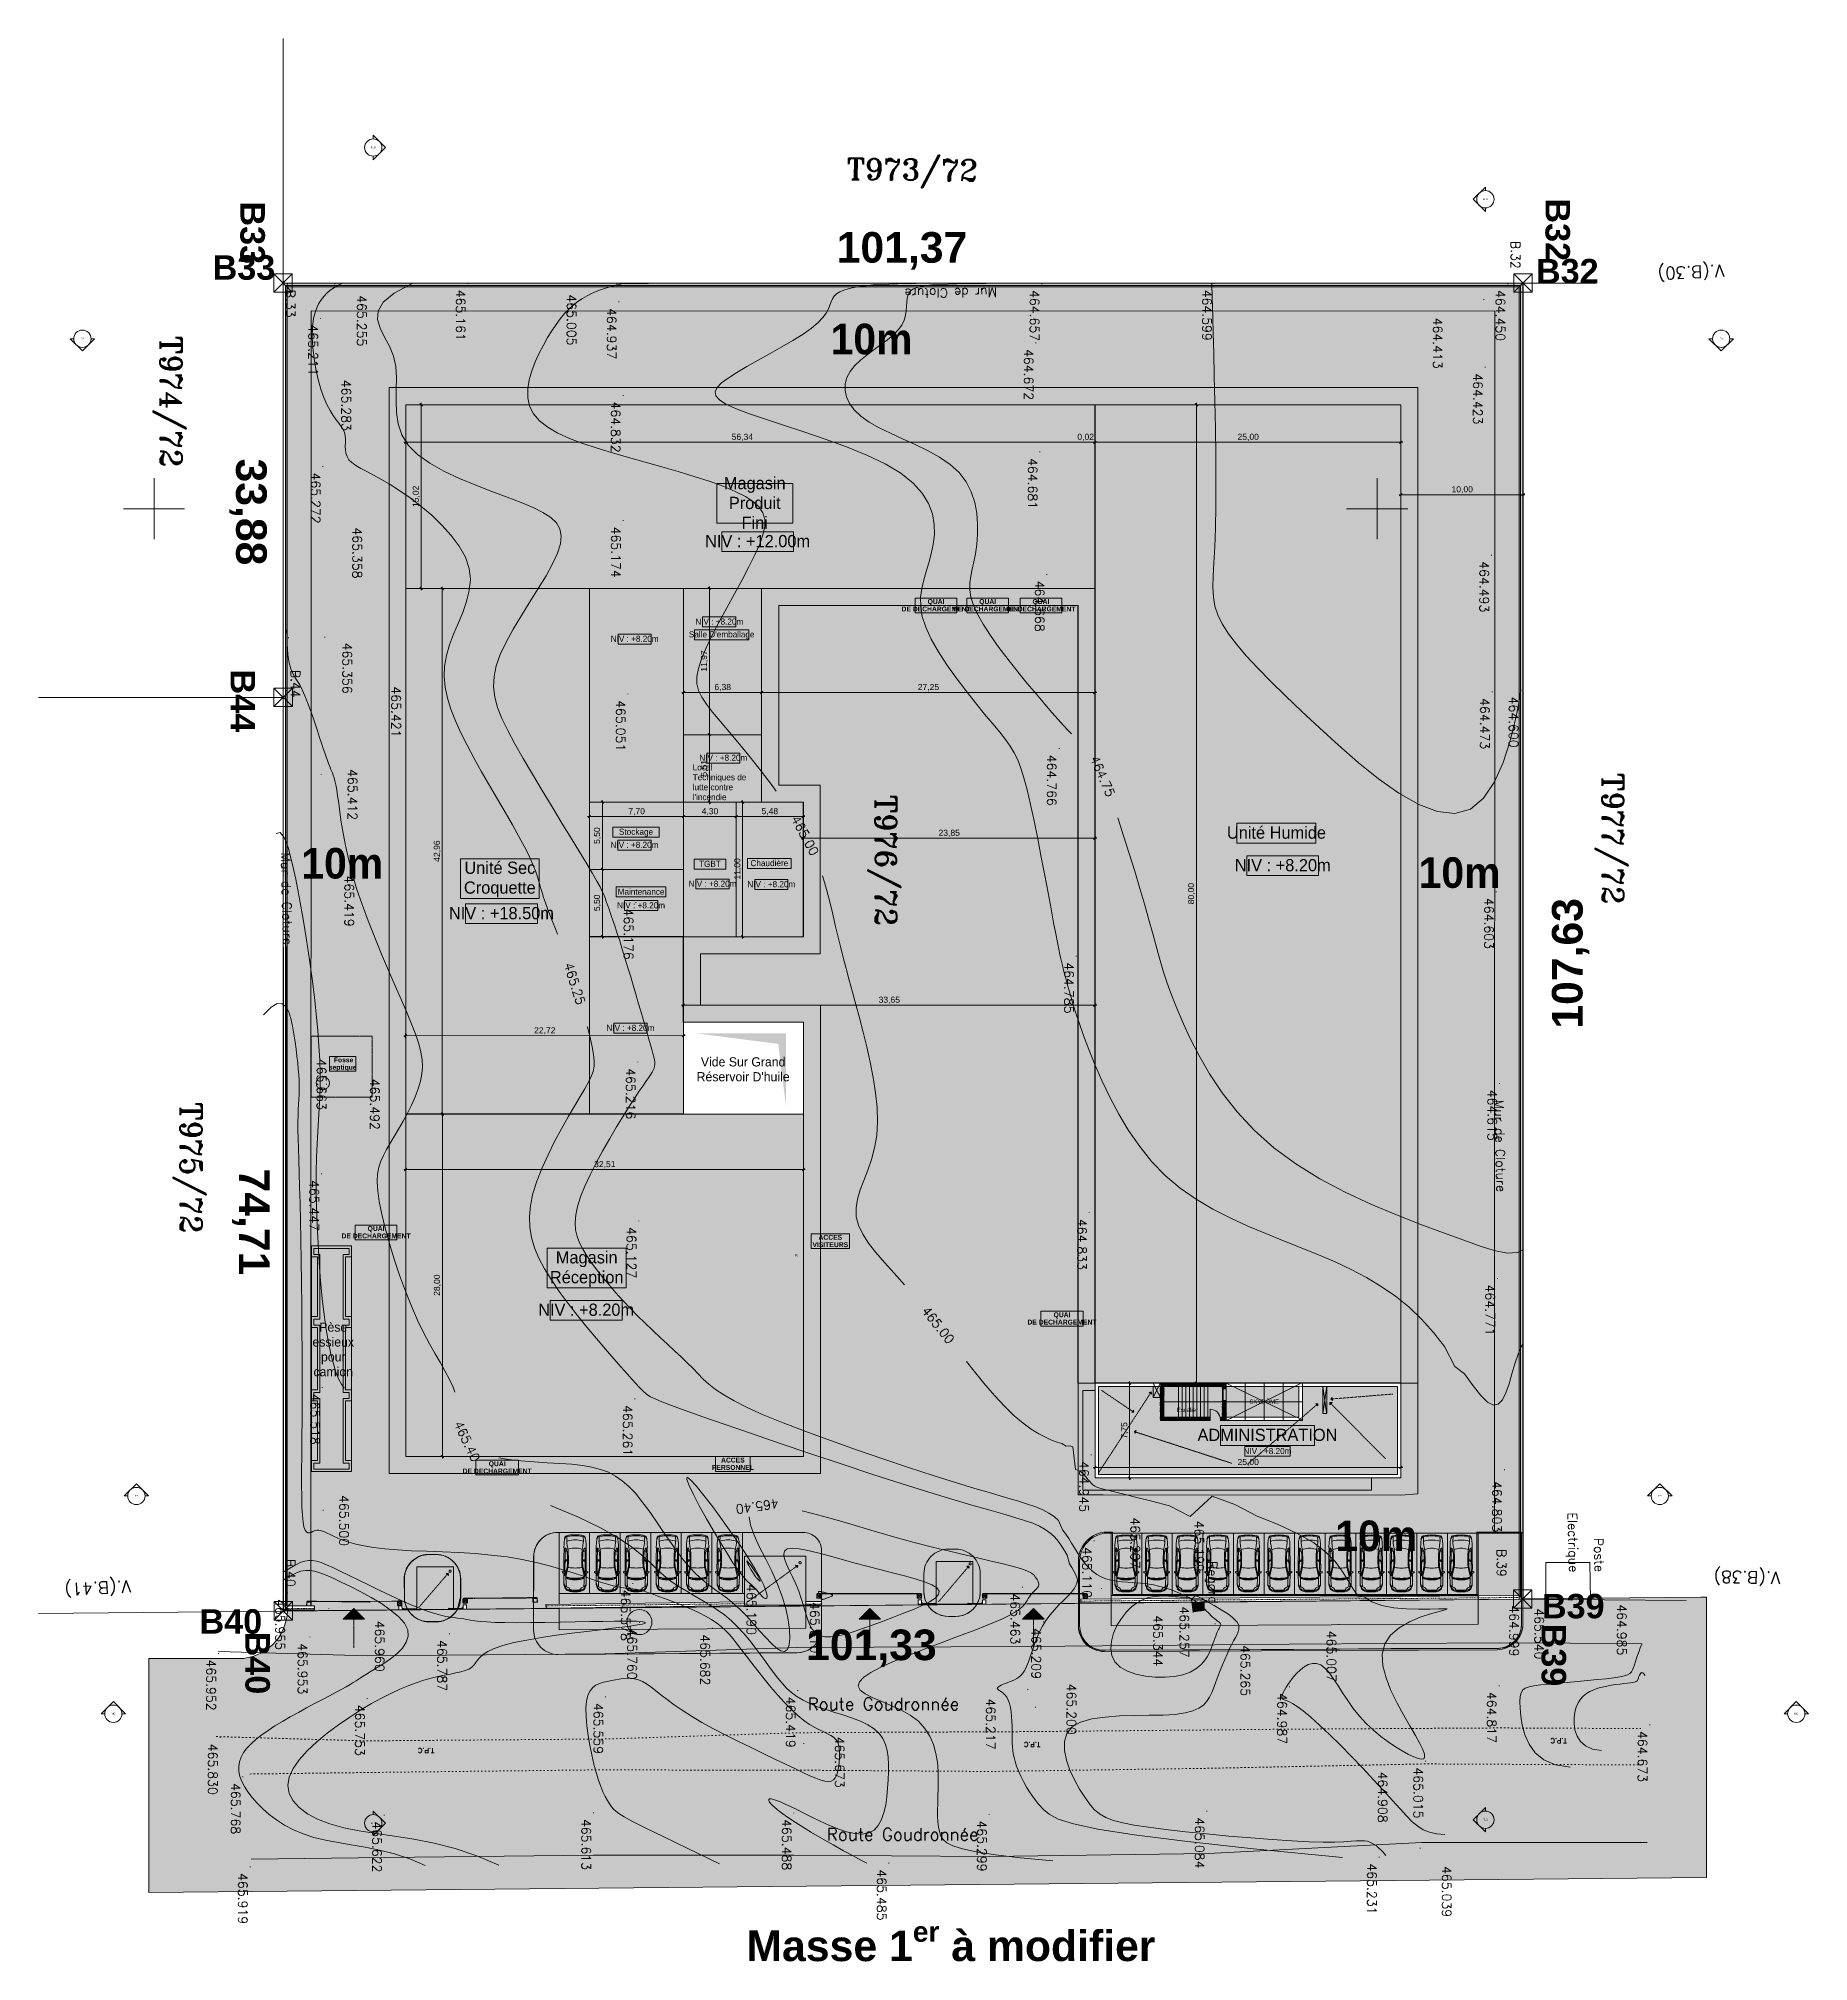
# Model space of a CAD drawing. Header units: millimetres. Extents: x 132836 to 1862386, y -330276 to -143438.
# Drawn here: x 351535 to 496256, y -300711 to -143438 of the extents above; entities that cross this region are included whole.
import ezdxf

# ---------------------------------------------------------------- set-up
doc = ezdxf.new("R2010")
doc.units = ezdxf.units.MM
doc.header["$MEASUREMENT"] = 0
for name, pattern in [('ACAD_ISO03W100', [300, 120, -180]), ('HIDDEN', [0.375, 0.25, -0.125]), ('Points tirets', [335.138881, 176.388884, -88.194442, 0, -70.555556]), ('Wipeout_Contour', [1000, 0, -1000])]:
    doc.linetypes.add(name, pattern=pattern)
for name, color, linetype in [('Cotations - 1_100', 7, 'Continuous'), ('Divers - Dessin général', 7, 'Continuous'), ('Extérieur - Environnement', 7, 'Continuous'), ('Fenêtres ARCHICAD', 7, 'Continuous'), ('Hachure', 7, 'Continuous'), ('Intérieur - Agencement', 7, 'Continuous'), ('Marques - Façades', 7, 'Continuous'), ('Nouveau_0', 7, 'Continuous'), ('Nouveau_buyer', 7, 'Continuous'), ('Nouveau_Carroyage', 7, 'Continuous'), ('Nouveau_CN_01_00', 7, 'Continuous'), ('Nouveau_CN_02_00', 7, 'Continuous'), ('Nouveau_Cotation Courbes de niveau', 7, 'Continuous'), ('Nouveau_mur enbeton', 7, 'Continuous'), ('Nouveau_regard', 7, 'Continuous'), ('Nouveau_rg', 7, 'Continuous'), ('Nouveau_Réferences foncières extraites', 7, 'Continuous'), ('Nouveau_TopoAlt', 7, 'Continuous'), ('Nouveau_TopoJIS', 7, 'Continuous'), ('Nouveau_TOPOJIS TITRE', 7, 'Continuous'), ('Nouveau_TopoMa TITTR', 7, 'Continuous'), ('Nouveau_TopoMa TITTR_T', 7, 'Continuous'), ('Portes ARCHICAD', 7, 'Continuous'), ('Sols_ Dalles', 7, 'Continuous'), ('Structure - Murs extérieurs', 7, 'Continuous'), ('Textes - 1_100', 7, 'Continuous'), ('TopoAlt', 7, 'Continuous')]:
    doc.layers.add(name, color=color, linetype=linetype)
doc.styles.add('STYLE_GENERE_1', font='')
doc.styles.add('STYLE_GENERE_2', font='')
doc.styles.add('STYLE_GENERE_3', font='')
doc.styles.add('STYLE_GENERE_4', font='')
doc.styles.add('STYLE_GENERE_5', font='romant.shx')
doc.styles.add('STYLE_GENERE_6', font='romant.shx')
doc.styles.get('STYLE_GENERE_1').set_extended_font_data('Agency FB')
doc.styles.get('STYLE_GENERE_2').set_extended_font_data('Arial')
doc.styles.get('STYLE_GENERE_3').set_extended_font_data('Arial', bold=True)
doc.styles.get('STYLE_GENERE_4').set_extended_font_data('Agency FB', bold=True)
doc.dimstyles.new('STYLE_GENERE__1', dxfattribs={"dimtxt": 500, "dimasz": 190, "dimexe": 0.18, "dimexo": 0.0625, "dimgap": 0, "dimtad": 1, "dimtih": 1, "dimtoh": 1, "dimlfac": 0.001, "dimzin": 0, "dimdsep": 46, "dimtxsty": 'STYLE_GENERE_2', "dimblk": 'ARROWHEAD_6', "dimblk1": 'ARROWHEAD_6', "dimblk2": 'ARROWHEAD_6', "dimcen": 0.09, "dimse1": 1, "dimse2": 1, "dimclrd": 5, "dimclre": 5, "dimclrt": 5, "dimazin": 0, "dimtfac": 1, "dimtdec": 4, "dimtmove": 0, "dimatfit": 3, "dimfxl": 0, "dimtolj": 1, "dimtzin": 0, "dimarcsym": 0})
doc.dimstyles.new('STYLE_GENERE__2', dxfattribs={"dimtxt": 500, "dimasz": 190, "dimexe": 0.18, "dimexo": 0.0625, "dimgap": 0, "dimtad": 1, "dimlfac": 0.001, "dimzin": 0, "dimdsep": 46, "dimtxsty": 'STYLE_GENERE_2', "dimblk": 'ARROWHEAD_6', "dimblk1": 'ARROWHEAD_6', "dimblk2": 'ARROWHEAD_6', "dimcen": 0.09, "dimse1": 1, "dimse2": 1, "dimclrd": 5, "dimclre": 5, "dimclrt": 5, "dimazin": 0, "dimtfac": 1, "dimtdec": 4, "dimtmove": 0, "dimatfit": 3, "dimfxl": 0, "dimtolj": 1, "dimtzin": 0, "dimarcsym": 0})
pattern_1 = [(45, (0, 175), (-55.684659, 55.684659), [0, -52.5, 0, -78.75]), (110, (175, 175), (74.000794, 26.934086), [0, -38.5, 0, -66.5])]
pattern_2 = [(45, (0, 0), (-7.07106781, 7.07106781), [])]

msp = doc.modelspace()

# ---------------------------------------------------------------- texts
at = {"layer": 'Cotations - 1_100', "color": 253, "linetype": 'Continuous', "lineweight": 5, "true_color": 0x9f9f9f, "char_height": 2500, "attachment_point": 1, "style": 'STYLE_GENERE_3'}
for s, insert, rotation in [('\\A1;{\\pql;\\fArial|b1|i0|c0|p38;101,37}', (416794.262, -159272.884), 359.9999998), ('\\A1;{\\pql;\\fArial|b1|i0|c0|p38;33,88}', (370195.327, -177788.017), 270.01092848), ('\\A1;{\\pql;\\fArial|b1|i0|c0|p38;107,63}', (475277.339, -224417.752), 89.98968194), ('\\A1;{\\pql;\\fArial|b1|i0|c0|p38;74,71}', (370424.669, -235854.185), 270.01092848), ('\\A1;{\\pql;\\fArial|b1|i0|c0|p38;101,33}', (414295.544, -273559.282), 359.9999998)]:
    msp.add_mtext(s, dxfattribs=dict(at, insert=insert, rotation=rotation))
at = {"layer": 'Cotations - 1_100', "color": 14, "linetype": 'Continuous', "lineweight": 5, "true_color": 0x990000, "char_height": 2500, "attachment_point": 1, "style": 'STYLE_GENERE_3'}
for s, insert, rotation in [('\\A1;{\\pql;\\fArial|b1|i0|c0|p38;101,37}', (416794.262, -159272.884), 359.9999998), ('\\A1;{\\pql;\\fArial|b1|i0|c0|p38;33,88}', (370195.327, -177788.017), 270.01092848), ('\\A1;{\\pql;\\fArial|b1|i0|c0|p38;107,63}', (475277.339, -224417.752), 89.98968194), ('\\A1;{\\pql;\\fArial|b1|i0|c0|p38;74,71}', (370424.669, -235854.185), 270.01092848), ('\\A1;{\\pql;\\fArial|b1|i0|c0|p38;101,33}', (414295.544, -273559.282), 359.9999998)]:
    msp.add_mtext(s, dxfattribs=dict(at, insert=insert, rotation=rotation))
at = {"layer": 'Cotations - 1_100', "color": 7, "linetype": 'Continuous', "lineweight": 5, "insert": (409414.837, -297443.693), "char_height": 2503.589189, "attachment_point": 1, "style": 'STYLE_GENERE_3'}
msp.add_mtext('\\A1;{\\pql;\\fArial|b1|i0|c0|p38;Masse\\fArial|b1|i0|c0|p38; \\fArial|b1|i0|c0|p38;\\H0.998566x;1\\fArial|b1|i0|c0|p38;\\A1{\\H.66x;\\Ser^  ;}\\fArial|b1|i0|c0|p38; à modifier}', dxfattribs=at)
at = {"layer": 'Hachure', "color": 14, "linetype": 'Continuous', "lineweight": 5, "true_color": 0xa40f02, "char_height": 2500, "attachment_point": 5, "style": 'STYLE_GENERE_4'}
for insert in [(419645.587, -168034.009), (376372.242, -210909.021), (467725.049, -211671.584), (460907.977, -265914.248)]:
    msp.add_mtext('\\A1;{\\pqc;\\fAgency FB|b1|i0|c0|p34;10\\fAgency FB|b1|i0|c0|p34;m}', dxfattribs=dict(at, insert=insert))
at = {"layer": 'Hachure', "color": 250, "linetype": 'Continuous', "lineweight": 5, "true_color": 0x1f1f1f, "style": 'STYLE_GENERE_1'}
for s, insert, char_height, width, attachment_point, line_spacing_factor in [('\\A1;{\\pqc;\\fAgency FB|b0|i0|c0|p34;Magasin Produit Fini}', (410097.883, -181423.096), 1000, 6207.60865, 5, 0.97291), ("\\A1;{\\pql;\\fAgency FB|b0|i0|c0|p34;Local Techniques de lutte contre l'incendie}", (405026.116, -204267.08), 500, 4709.43703, 4, 0.97291), ('\\A1;{\\pqc;\\fAgency FB|b0|i0|c0|p34;Unité Sec Croquette}', (389256.992, -212220.178), 1000, 6453.04465, 5, 0.972106), ("\\A1;{\\pqc;\\fAgency FB|b0|i0|c0|p34;Vide Sur \\fAgency FB|b0|i0|c0|p34;Grand Réservoir D'huile}", (409148.676, -227746.266), 750, 7672.00664, 5, 0.97291), ('\\A1;{\\pqc;\\fAgency FB|b0|i0|c0|p34;Pèse essieux pour camion }', (375636.959, -250654.509), 750, 4427.37146, 5, 0.972106)]:
    msp.add_mtext(s, dxfattribs=dict(at, insert=insert, char_height=char_height, width=width, attachment_point=attachment_point, line_spacing_factor=line_spacing_factor))
at = {"layer": 'Hachure', "color": 250, "linetype": 'Continuous', "lineweight": 5, "true_color": 0x1f1f1f, "attachment_point": 5, "style": 'STYLE_GENERE_1'}
for s, insert, char_height in [('\\A1;{\\pqc;\\fAgency FB|b0|i0|c0|p34;NIV : +12.\\fAgency FB|b0|i0|c0|p34;0\\fAgency FB|b0|i0|c0|p34;0m}', (410331.147, -184550.614), 1000), ('\\A1;{\\pqc;\\fAgency FB|b0|i0|c0|p34;NIV : +\\fAgency FB|b0|i0|c0|p34;8.20\\fAgency FB|b0|i0|c0|p34;m}', (407198.726, -191130.318), 500), ('\\A1;{\\pqc;\\fAgency FB|b0|i0|c0|p34;NIV : +\\fAgency FB|b0|i0|c0|p34;8.20\\fAgency FB|b0|i0|c0|p34;m}', (400282.062, -192537.331), 500), ("\\A1;{\\pqc;\\fAgency FB|b0|i0|c0|p34;S\\fAgency FB|b0|i0|c0|p34;alle \\fAgency FB|b0|i0|c0|p34;D\\fAgency FB|b0|i0|c0|p34;'emballage}", (407394.151, -192244.575), 500), ('\\A1;{\\pqc;\\fAgency FB|b0|i0|c0|p34;NIV : +\\fAgency FB|b0|i0|c0|p34;8.20\\fAgency FB|b0|i0|c0|p34;m}', (407528.06, -202267.671), 500), ('\\A1;{\\pqc;\\fAgency FB|b0|i0|c0|p34;NIV : +\\fAgency FB|b0|i0|c0|p34;8.20\\fAgency FB|b0|i0|c0|p34;m}', (400264.941, -209390.419), 500), ('\\A1;{\\pqc;\\fAgency FB|b0|i0|c0|p34;S\\fAgency FB|b0|i0|c0|p34;tockage}', (400391.536, -208390.579), 500), ('\\A1;{\\pqc;\\fAgency FB|b0|i0|c0|p34;Unité Humide}', (452752.674, -208392.074), 1000), ('\\A1;{\\pqc;\\fAgency FB|b0|i0|c0|p34;TGBT}', (406436.03, -210941.903), 500), ('\\A1;{\\pqc;\\fAgency FB|b0|i0|c0|p34;C\\fAgency FB|b0|i0|c0|p34;haudière}', (411291.35, -210881.643), 500), ('\\A1;{\\pqc;\\fAgency FB|b0|i0|c0|p34;NIV : +8.\\fAgency FB|b0|i0|c0|p34;20\\fAgency FB|b0|i0|c0|p34;m}', (453267.233, -211051.553), 1000), ('\\A1;{\\pqc;\\fAgency FB|b0|i0|c0|p34;NIV : +\\fAgency FB|b0|i0|c0|p34;8.20\\fAgency FB|b0|i0|c0|p34;m}', (406643.712, -212569.416), 500), ('\\A1;{\\pqc;\\fAgency FB|b0|i0|c0|p34;M\\fAgency FB|b0|i0|c0|p34;aintenance}', (400803.155, -213216.998), 500), ('\\A1;{\\pqc;\\fAgency FB|b0|i0|c0|p34;NIV : +\\fAgency FB|b0|i0|c0|p34;8.20\\fAgency FB|b0|i0|c0|p34;m}', (411452.643, -212605.847), 500), ('\\A1;{\\pqc;\\fAgency FB|b0|i0|c0|p34;NIV : +18.\\fAgency FB|b0|i0|c0|p34;5\\fAgency FB|b0|i0|c0|p34;0m}', (389388.144, -214976.476), 1000), ('\\A1;{\\pqc;\\fAgency FB|b0|i0|c0|p34;NIV : +\\fAgency FB|b0|i0|c0|p34;8.20\\fAgency FB|b0|i0|c0|p34;m}', (400805.163, -214335.525), 500), ('\\A1;{\\pqc;\\fAgency FB|b0|i0|c0|p34;NIV : +\\fAgency FB|b0|i0|c0|p34;8.20\\fAgency FB|b0|i0|c0|p34;m}', (399935.265, -224356.317), 500), ('\\A1;{\\pqc;\\fAgency FB|b0|i0|c0|p34;NIV : +8.\\fAgency FB|b0|i0|c0|p34;20\\fAgency FB|b0|i0|c0|p34;m}', (396312.463, -247409.999), 1000), ('\\A1;{\\pqc;\\fAgency FB|b0|i0|c0|p34;NIV : +8.\\fAgency FB|b0|i0|c0|p34;20\\fAgency FB|b0|i0|c0|p34;m}', (452020.373, -258963.096), 500)]:
    msp.add_mtext(s, dxfattribs=dict(at, insert=insert, char_height=char_height))
at = {"layer": 'Hachure', "color": 14, "linetype": 'Continuous', "lineweight": 5, "true_color": 0xa40f02, "char_height": 400, "attachment_point": 5, "style": 'STYLE_GENERE_4'}
for s, insert, line_spacing_factor in [('\\A1;{\\pqc;\\fAgency FB|b1|i0|c0|p34;QUAI \\P\\pqc;\\fAgency FB|b1|i0|c0|p34;DE DECHARGEMENT}', (424922.532, -189794.353), 0.904865), ('\\A1;{\\pqc;\\fAgency FB|b1|i0|c0|p34;QUAI \\P\\pqc;\\fAgency FB|b1|i0|c0|p34;DE DECHARGEMENT}', (429140.852, -189794.353), 0.904865), ('\\A1;{\\pqc;\\fAgency FB|b1|i0|c0|p34;QUAI \\P\\pqc;\\fAgency FB|b1|i0|c0|p34;DE DECHARGEMENT}', (433497.731, -189794.353), 0.904865), ('\\A1;{\\pqc;\\fAgency FB|b1|i0|c0|p34;QUAI \\P\\pqc;\\fAgency FB|b1|i0|c0|p34;DE DECHARGEMENT}', (379136.117, -241068.157), 0.904865), ('\\A1;{\\pqc;\\fAgency FB|b1|i0|c0|p34;ACCES \\P\\pqc;\\fAgency FB|b1|i0|c0|p34;VISITEURS}', (416276.534, -241787.499), 0.905026), ('\\A1;{\\pqc;\\fAgency FB|b1|i0|c0|p34;QUAI \\P\\pqc;\\fAgency FB|b1|i0|c0|p34;DE DECHARGEMENT}', (435219.522, -248120.509), 0.904865), ('\\A1;{\\pqc;\\fAgency FB|b1|i0|c0|p34;ACCES \\P\\pqc;\\fAgency FB|b1|i0|c0|p34;PERSONNEL}', (408309.045, -260005.016), 0.904865), ('\\A1;{\\pqc;\\fAgency FB|b1|i0|c0|p34;QUAI \\P\\pqc;\\fAgency FB|b1|i0|c0|p34;DE DECHARGEMENT}', (389039.763, -260301.233), 0.904865)]:
    msp.add_mtext(s, dxfattribs=dict(at, insert=insert, line_spacing_factor=line_spacing_factor))
at = {"layer": 'Hachure', "color": 14, "linetype": 'Continuous', "lineweight": 5, "true_color": 0xa40f02, "insert": (376407.977, -227334.179), "char_height": 400, "width": 2170.07289, "attachment_point": 5, "line_spacing_factor": 0.904059, "style": 'STYLE_GENERE_4'}
msp.add_mtext('\\A1;{\\pqc;\\fAgency FB|b1|i0|c0|p34; Fosse septique}', dxfattribs=at)
at = {"layer": 'Hachure', "color": 250, "linetype": 'Continuous', "lineweight": 5, "true_color": 0x1f1f1f, "insert": (396360.68, -244080.656), "char_height": 1000, "attachment_point": 5, "line_spacing_factor": 0.972106, "style": 'STYLE_GENERE_1'}
msp.add_mtext('\\A1;{\\pqc;\\fAgency FB|b0|i0|c0|p34;Magasin \\P\\pqc;\\fAgency FB|b0|i0|c0|p34;Réception}', dxfattribs=at)
at = {"layer": 'Hachure', "color": 250, "linetype": 'Continuous', "lineweight": 5, "true_color": 0x3f3f3f, "attachment_point": 5, "style": 'STYLE_GENERE_1'}
for s, insert, char_height in [('\\A1;{\\pqc;\\fAgency FB|b0|i0|c0|p34;R}', (413503.941, -242952.784), 200), ('\\A1;{\\pqc;\\fAgency FB|b0|i0|c0|p34;SKYDÔME}', (451754.091, -254923.315), 350)]:
    msp.add_mtext(s, dxfattribs=dict(at, insert=insert, char_height=char_height))
at = {"layer": 'Nouveau_0', "color": 253, "linetype": 'Continuous', "lineweight": 5, "true_color": 0x9f9f9f, "char_height": 750, "attachment_point": 7, "style": 'STYLE_GENERE_5'}
for s, insert, rotation in [('\\A1;{\\pql;\\Fromant.shx;Mur de Cloture}', (429903.584, -163838.255), 180.49762707), ('\\A1;{\\pql;\\Fromant.shx;Mur de Cloture}', (371361.986, -210020.86), 271.40307312), ('\\A1;{\\pql;\\Fromant.shx;Mur de Cloture}', (470569.575, -230241.039), 271.40307312), ('\\A1;{\\pql;\\Fromant.shx;Electrique}', (476315.263, -264000.75), 271.40307312), ('\\A1;{\\pql;\\Fromant.shx;Poste }', (478717.016, -266061.986), 271.40307313)]:
    msp.add_mtext(s, dxfattribs=dict(at, insert=insert, rotation=rotation))
at = {"layer": 'Nouveau_Cotation Courbes de niveau', "color": 253, "linetype": 'Continuous', "lineweight": 5, "true_color": 0x9f9f9f, "char_height": 750, "attachment_point": 4, "style": 'STYLE_GENERE_5'}
for s, insert, rotation in [('\\A1;{\\pql;\\Fromant.shx;464.75}', (437830.659, -202151.285), 293.55699946), ('\\A1;{\\pql;\\Fromant.shx;465.00}', (413370.268, -207062.483), 298.33968814), ('\\A1;{\\pql;\\Fromant.shx;465.25}', (394839.623, -219051.872), 287.4936888), ('\\A1;{\\pql;\\Fromant.shx;465.00}', (423986.602, -247275.333), 308.6242064), ('\\A1;{\\pql;\\Fromant.shx;465.40}', (385818.083, -256565.32), 295.41229659), ('\\A1;{\\pql;\\Fromant.shx;465.40}', (412056.896, -263235.779), 188.13805024)]:
    msp.add_mtext(s, dxfattribs=dict(at, insert=insert, rotation=rotation))
at = {"layer": 'Nouveau_mur enbeton', "color": 253, "linetype": 'Continuous', "lineweight": 5, "true_color": 0x9f9f9f, "insert": (481761.598, -267482.71), "char_height": 400, "attachment_point": 7, "rotation": 180, "style": 'STYLE_GENERE_5'}
msp.add_mtext('\\A1;{\\pql;\\Fromant.shx; }', dxfattribs=at)
at = {"layer": 'Nouveau_rg', "color": 14, "linetype": 'Continuous', "lineweight": 5, "true_color": 0x990000, "char_height": 1000, "attachment_point": 9, "style": 'STYLE_GENERE_6'}
for insert in [(426807.153, -280146.027), (428379.87, -290805.661)]:
    msp.add_mtext('\\A1;{\\pqr;\\Fromant.shx;Route Goudronnée}', dxfattribs=dict(at, insert=insert))
at = {"layer": 'Nouveau_rg', "color": 253, "linetype": 'Continuous', "lineweight": 5, "true_color": 0x9f9f9f, "char_height": 400, "attachment_point": 7, "rotation": 180, "style": 'STYLE_GENERE_5'}
for insert in [(433442.664, -282761.276), (476491.859, -282455.395), (383898.386, -283252.248)]:
    msp.add_mtext('\\A1;{\\pql;\\Fromant.shx;T.P.C}', dxfattribs=dict(at, insert=insert))
at = {"layer": 'Nouveau_Réferences foncières extraites', "color": 253, "linetype": 'Continuous', "lineweight": 5, "true_color": 0x9f9f9f, "char_height": 1750, "attachment_point": 7, "style": 'STYLE_GENERE_5'}
for s, insert, rotation in [('\\A1;{\\pql;\\Fromant.shx;T973/72}', (417584.679, -155550.968), 359.29294177), ('\\A1;{\\pql;\\Fromant.shx;T974/72}', (360913.522, -167775.804), 270), ('\\A1;{\\pql;\\Fromant.shx;T977/72}', (478806.483, -203522.462), 270), ('\\A1;{\\pql;\\Fromant.shx;T976/72}', (419347.173, -205298.446), 270), ('\\A1;{\\pql;\\Fromant.shx;T975/72}', (362550.319, -230431.098), 270)]:
    msp.add_mtext(s, dxfattribs=dict(at, insert=insert, rotation=rotation))
at = {"layer": 'Nouveau_TopoAlt', "color": 253, "linetype": 'Continuous', "lineweight": 5, "true_color": 0x9f9f9f, "char_height": 750, "attachment_point": 1, "rotation": 270, "style": 'STYLE_GENERE_5'}
for s, insert in [('\\A1;{\\pql;\\Fromant.shx;465.255}', (378345.578, -164433.618)), ('\\A1;{\\pql;\\Fromant.shx;465.161}', (386429.242, -163987.01)), ('\\A1;{\\pql;\\Fromant.shx;465.005}', (395491.128, -164368.986)), ('\\A1;{\\pql;\\Fromant.shx;464.657}', (433350.242, -164009.01)), ('\\A1;{\\pql;\\Fromant.shx;464.599}', (447443.242, -163983.01)), ('\\A1;{\\pql;\\Fromant.shx;464.450}', (471439.242, -164013.01)), ('\\A1;{\\pql;\\Fromant.shx;464.937}', (398769.492, -165491.01)), ('\\A1;{\\pql;\\Fromant.shx;464.413}', (466311.646, -166264.838)), ('\\A1;{\\pql;\\Fromant.shx;465.211}', (374367.242, -166828.01)), ('\\A1;{\\pql;\\Fromant.shx;464.672}', (432868.492, -168833.01)), ('\\A1;{\\pql;\\Fromant.shx;465.283}', (377069.231, -171352.186)), ('\\A1;{\\pql;\\Fromant.shx;464.423}', (469592.492, -170824.01)), ('\\A1;{\\pql;\\Fromant.shx;464.832}', (399105.492, -173130.01)), ('\\A1;{\\pql;\\Fromant.shx;465.272}', (374578.242, -178937.01)), ('\\A1;{\\pql;\\Fromant.shx;464.681}', (433192.492, -177750.01)), ('\\A1;{\\pql;\\Fromant.shx;465.358}', (377972.834, -183428.092)), ('\\A1;{\\pql;\\Fromant.shx;465.174}', (399122.242, -183358.01)), ('\\A1;{\\pql;\\Fromant.shx;464.493}', (470116.492, -186190.01)), ('\\A1;{\\pql;\\Fromant.shx;464.668}', (433767.492, -187779.01)), ('\\A1;{\\pql;\\Fromant.shx;465.356}', (377152.076, -192843.582)), ('\\A1;{\\pql;\\Fromant.shx;465.421}', (381148.492, -196428.024)), ('\\A1;{\\pql;\\Fromant.shx;465.051}', (399513.242, -197553.01)), ('\\A1;{\\pql;\\Fromant.shx;464.473}', (470164.492, -197386.01)), ('\\A1;{\\pql;\\Fromant.shx;464.600}', (472515.492, -197257.01)), ('\\A1;{\\pql;\\Fromant.shx;464.766}', (434752.492, -202018.01)), ('\\A1;{\\pql;\\Fromant.shx;465.412}', (377587.021, -203189.592)), ('\\A1;{\\pql;\\Fromant.shx;465.419}', (377315.034, -211896.366)), ('\\A1;{\\pql;\\Fromant.shx;464.603}', (470503.492, -213723.01)), ('\\A1;{\\pql;\\Fromant.shx;465.176}', (400153.242, -214595.01)), ('\\A1;{\\pql;\\Fromant.shx;464.785}', (436160.242, -219002.01)), ('\\A1;{\\pql;\\Fromant.shx;465.663}', (375049.454, -226884.272)), ('\\A1;{\\pql;\\Fromant.shx;465.216}', (400326.242, -227650.01)), ('\\A1;{\\pql;\\Fromant.shx;465.492}', (379412.232, -228515.409)), ('\\A1;{\\pql;\\Fromant.shx;464.615}', (470769.242, -229410.01)), ('\\A1;{\\pql;\\Fromant.shx;465.447}', (374450.242, -236793.01)), ('\\A1;{\\pql;\\Fromant.shx;464.833}', (437228.492, -239971.01)), ('\\A1;{\\pql;\\Fromant.shx;465.127}', (400390.242, -240650.01)), ('\\A1;{\\pql;\\Fromant.shx;464.771}', (470599.492, -245345.01)), ('\\A1;{\\pql;\\Fromant.shx;465.518}', (374518.242, -254276.01)), ('\\A1;{\\pql;\\Fromant.shx;465.261}', (400077.242, -255203.01)), ('\\A1;{\\pql;\\Fromant.shx;465.500}', (376895.29, -262559.083)), ('\\A1;{\\pql;\\Fromant.shx;464.803}', (471163.492, -261424.24)), ('\\A1;{\\pql;\\Fromant.shx;465.207}', (441579.068, -264391.374)), ('\\A1;{\\pql;\\Fromant.shx;465.199}', (446807.812, -264659.011)), ('\\A1;{\\pql;\\Fromant.shx;465.463}', (431767.242, -270596.01)), ('\\A1;{\\pql;\\Fromant.shx;465.540}', (474608.242, -271819.01)), ('\\A1;{\\pql;\\Fromant.shx;464.985}', (481361.242, -271492.01)), ('\\A1;{\\pql;\\Fromant.shx;465.960}', (379808.484, -272828.286)), ('\\A1;{\\pql;\\Fromant.shx;465.760}', (400448.242, -273477.01)), ('\\A1;{\\pql;\\Fromant.shx;465.209}', (433485.242, -273428.01)), ('\\A1;{\\pql;\\Fromant.shx;465.344}', (443444.945, -272388.208)), ('\\A1;{\\pql;\\Fromant.shx;465.953}', (373500.242, -274674.01)), ('\\A1;{\\pql;\\Fromant.shx;465.787}', (384914.242, -274418.01)), ('\\A1;{\\pql;\\Fromant.shx;465.682}', (406414.242, -273946.01)), ('\\A1;{\\pql;\\Fromant.shx;465.265}', (450581.366, -274822.763)), ('\\A1;{\\pql;\\Fromant.shx;465.007}', (457626.242, -273653.01)), ('\\A1;{\\pql;\\Fromant.shx;465.952}', (366023.242, -276012.01)), ('\\A1;{\\pql;\\Fromant.shx;465.200}', (436366.003, -277979.564)), ('\\A1;{\\pql;\\Fromant.shx;465.753}', (378187.242, -279713.01)), ('\\A1;{\\pql;\\Fromant.shx;465.559}', (397686.242, -279559.01)), ('\\A1;{\\pql;\\Fromant.shx;465.419}', (413408.242, -279047.01)), ('\\A1;{\\pql;\\Fromant.shx;465.217}', (429763.531, -279201.826)), ('\\A1;{\\pql;\\Fromant.shx;464.987}', (453588.492, -278756.01)), ('\\A1;{\\pql;\\Fromant.shx;464.817}', (470728.492, -278656.01)), ('\\A1;{\\pql;\\Fromant.shx;465.830}', (366159.242, -282900.01)), ('\\A1;{\\pql;\\Fromant.shx;465.673}', (417421.487, -282319.109)), ('\\A1;{\\pql;\\Fromant.shx;464.673}', (483056.492, -281853.01)), ('\\A1;{\\pql;\\Fromant.shx;465.768}', (368035.242, -286117.01)), ('\\A1;{\\pql;\\Fromant.shx;464.908}', (461809.552, -285174.313)), ('\\A1;{\\pql;\\Fromant.shx;465.015}', (464721.242, -284828.01)), ('\\A1;{\\pql;\\Fromant.shx;465.622}', (379583.242, -289244.01)), ('\\A1;{\\pql;\\Fromant.shx;465.613}', (396689.242, -289048.01)), ('\\A1;{\\pql;\\Fromant.shx;465.488}', (413088.242, -289067.01)), ('\\A1;{\\pql;\\Fromant.shx;465.299}', (429041.242, -289176.01)), ('\\A1;{\\pql;\\Fromant.shx;465.084}', (446848.242, -288918.01)), ('\\A1;{\\pql;\\Fromant.shx;465.919}', (368620.242, -293478.01)), ('\\A1;{\\pql;\\Fromant.shx;465.485}', (420850.242, -293178.01)), ('\\A1;{\\pql;\\Fromant.shx;465.231}', (460933.242, -292685.01)), ('\\A1;{\\pql;\\Fromant.shx;465.039}', (467047.379, -292900.922))]:
    msp.add_mtext(s, dxfattribs=dict(at, insert=insert))
at = {"layer": 'Nouveau_TopoMa TITTR', "color": 253, "linetype": 'Continuous', "lineweight": 5, "true_color": 0x9f9f9f, "char_height": 750, "attachment_point": 7, "rotation": 270, "style": 'STYLE_GENERE_5'}
for s, insert in [('\\A1;{\\pql;\\Fromant.shx;B.32}', (471921.552, -159994.448)), ('\\A1;{\\pql;\\Fromant.shx;B.33}', (371760.532, -163978.135)), ('\\A1;{\\pql;\\Fromant.shx;B.44}', (372169.169, -195068.576)), ('\\A1;{\\pql;\\Fromant.shx;B.39}', (470780.405, -266968.596)), ('\\A1;{\\pql;\\Fromant.shx;B.40}', (371779.483, -267780.93))]:
    msp.add_mtext(s, dxfattribs=dict(at, insert=insert))
at = {"layer": 'Nouveau_TopoMa TITTR_T', "color": 253, "linetype": 'Continuous', "lineweight": 5, "true_color": 0x9f9f9f, "char_height": 1000, "attachment_point": 7, "style": 'STYLE_GENERE_5'}
for s, insert, rotation in [('\\A1;{\\pql;\\Fromant.shx;V.(B.30)}', (489341.901, -161589.372), 182.62813488), ('\\A1;{\\pql;\\Fromant.shx;V.(B.38)}', (493980.652, -268509.014), 178.76542432), ('\\A1;{\\pql;\\Fromant.shx;V.(B.41)}', (359080.204, -269198.535), 182.62813488)]:
    msp.add_mtext(s, dxfattribs=dict(at, insert=insert, rotation=rotation))
at = {"layer": 'Textes - 1_100', "color": 253, "linetype": 'Continuous', "lineweight": 5, "true_color": 0x9f9f9f, "char_height": 2000, "attachment_point": 4, "rotation": 270.00565214, "style": 'STYLE_GENERE_3'}
for s, insert in [('\\A1;{\\pql;\\fArial|b1|i0|c0|p38;B\\fArial|b1|i0|c0|p38;33}', (369029.537, -156764.506)), ('\\A1;{\\pql;\\fArial|b1|i0|c0|p38;B32}', (475734.962, -156520.096)), ('\\A1;{\\pql;\\fArial|b1|i0|c0|p38;B4\\fArial|b1|i0|c0|p38;4}', (368246.774, -195045)), ('\\A1;{\\pql;\\fArial|b1|i0|c0|p38;B3\\fArial|b1|i0|c0|p38;9}', (475414.607, -273076.163)), ('\\A1;{\\pql;\\fArial|b1|i0|c0|p38;B\\fArial|b1|i0|c0|p38;40}', (369438.546, -273730.609))]:
    msp.add_mtext(s, dxfattribs=dict(at, insert=insert))
at = {"layer": 'Textes - 1_100', "color": 14, "linetype": 'Continuous', "lineweight": 5, "true_color": 0x990000, "char_height": 2000, "attachment_point": 4, "style": 'STYLE_GENERE_3'}
for s, insert, rotation in [('\\A1;{\\pql;\\fArial|b1|i0|c0|p38;B\\fArial|b1|i0|c0|p38;33}', (365769.986, -162184.525), 0.00565214), ('\\A1;{\\pql;\\fArial|b1|i0|c0|p38;B32}', (473971.052, -162482.778), 0.00565214), ('\\A1;{\\pql;\\fArial|b1|i0|c0|p38;B4\\fArial|b1|i0|c0|p38;4}', (368246.774, -195045), 270.00565214), ('\\A1;{\\pql;\\fArial|b1|i0|c0|p38;B\\fArial|b1|i0|c0|p38;40}', (364701.388, -272910.129), 0.00565214), ('\\A1;{\\pql;\\fArial|b1|i0|c0|p38;B3\\fArial|b1|i0|c0|p38;9}', (474455.868, -271657.247), 0.00565214)]:
    msp.add_mtext(s, dxfattribs=dict(at, insert=insert, rotation=rotation))

# ---------------------------------------------------------------- blocks, each defined once
blk = doc.blocks.new('Dalle_1_7', base_point=(437925, -253416))
at = {"layer": 'Sols_ Dalles', "linetype": 'Continuous', "lineweight": 0, "true_color": 0x3f3f3f}
blk.add_hatch(color=250, dxfattribs=at).paths.add_polyline_path([(437925, -253416), (437925, -261166), (462926, -261166), (462926, -253416), (454776, -253416), (443261, -253416), (443261, -254582), (442677, -254582), (442677, -253416)])
at = {"layer": 'Sols_ Dalles', "color": 250, "linetype": 'Continuous', "lineweight": 5, "true_color": 0x1f1f1f, "flags": 128}
blk.add_lwpolyline([(437925, -253416), (437925, -261166), (462926, -261166), (462926, -253416), (454776, -253416), (443261, -253416), (443261, -254582), (442677, -254582), (442677, -253416)], close=True, dxfattribs=at)
blk = doc.blocks.new('Mur_1_7', base_point=(443541, -256196))
at = {"color": 254, "linetype": 'Wipeout_Contour', "lineweight": 0, "ltscale": 1532879.417490145}
blk.add_wipeout([(443526, -253681), (443541, -253696), (443541, -253681)], dxfattribs=at).dxf.layer = 'Structure - Murs extérieurs'
at = {"color": 254, "linetype": 'Wipeout_Contour', "lineweight": 0, "ltscale": 1536357.012991697}
blk.add_wipeout([(443276, -256461), (443261, -256476), (443276, -256476)], dxfattribs=at).dxf.layer = 'Structure - Murs extérieurs'
at = {"layer": 'Structure - Murs extérieurs', "linetype": 'Continuous', "lineweight": 5, "true_color": 0x5f5f5f}
h = blk.add_hatch(dxfattribs=at)
h.set_pattern_fill('Enduit_0007', color=251, style=0, pattern_type=2)
h.set_pattern_definition(pattern_1)
h.paths.add_polyline_path([(443526, -253681), (443541, -253696), (443541, -253681)])
h = blk.add_hatch(dxfattribs=at)
h.set_pattern_fill('Enduit_0007', color=251, style=0, pattern_type=2)
h.set_pattern_definition(pattern_1)
h.paths.add_polyline_path([(443276, -256461), (443261, -256476), (443276, -256476)])
at = {"color": 254, "linetype": 'Wipeout_Contour', "lineweight": 0, "ltscale": 1532343.528878757}
blk.add_wipeout([(443376, -253531), (443426, -253581), (443426, -253531)], dxfattribs=at).dxf.layer = 'Structure - Murs extérieurs'
at = {"color": 254, "linetype": 'Wipeout_Contour', "lineweight": 0, "ltscale": 1536478.0292202}
blk.add_wipeout([(443376, -256361), (443276, -256461), (443376, -256461)], dxfattribs=at).dxf.layer = 'Structure - Murs extérieurs'
at = {"layer": 'Structure - Murs extérieurs', "linetype": 'Continuous', "lineweight": 5, "true_color": 0x5f5f5f}
h = blk.add_hatch(dxfattribs=at)
h.set_pattern_fill('Briques_terre_cuite__ext_50', color=251, style=0, pattern_type=2)
h.set_pattern_definition(pattern_2)
h.paths.add_polyline_path([(443376, -256361), (443276, -256461), (443376, -256461)])
at = {"color": 254, "linetype": 'Wipeout_Contour', "lineweight": 0, "ltscale": 1531794.643365662}
blk.add_wipeout([(443261, -253416), (443276, -253431), (443276, -253416)], dxfattribs=at).dxf.layer = 'Structure - Murs extérieurs'
at = {"layer": 'Structure - Murs extérieurs', "linetype": 'Continuous', "lineweight": 5, "true_color": 0x5f5f5f}
h = blk.add_hatch(dxfattribs=at)
h.set_pattern_fill('Enduit_0007', color=251, style=0, pattern_type=2)
h.set_pattern_definition(pattern_1)
h.paths.add_polyline_path([(443261, -253416), (443276, -253431), (443276, -253416)])
at = {"color": 254, "linetype": 'Wipeout_Contour', "lineweight": 0, "ltscale": 1536526.011673714}
blk.add_wipeout([(443426, -256311), (443376, -256361), (443426, -256361)], dxfattribs=at).dxf.layer = 'Structure - Murs extérieurs'
at = {"color": 254, "linetype": 'Wipeout_Contour', "lineweight": 0, "ltscale": 2042589.726330121}
blk.add_wipeout([(443376, -253416), (443276, -253416), (443276, -253431), (443376, -253431)], dxfattribs=at).dxf.layer = 'Structure - Murs extérieurs'
at = {"color": 254, "linetype": 'Wipeout_Contour', "lineweight": 0, "ltscale": 1536647.379765327}
blk.add_wipeout([(443541, -256196), (443526, -256211), (443541, -256211)], dxfattribs=at).dxf.layer = 'Structure - Murs extérieurs'
at = {"layer": 'Structure - Murs extérieurs', "linetype": 'Continuous', "lineweight": 5, "true_color": 0x5f5f5f}
h = blk.add_hatch(dxfattribs=at)
h.set_pattern_fill('Briques_terre_cuite__ext_50', color=251, style=0, pattern_type=2)
h.set_pattern_definition(pattern_2)
h.paths.add_polyline_path([(443376, -253416), (443276, -253416), (443276, -253431), (443376, -253431)])
h = blk.add_hatch(dxfattribs=at)
h.set_pattern_fill('Enduit_0007', color=251, style=0, pattern_type=2)
h.set_pattern_definition(pattern_1)
h.paths.add_polyline_path([(443541, -256196), (443526, -256211), (443541, -256211)])
at = {"color": 254, "linetype": 'Wipeout_Contour', "lineweight": 0, "ltscale": 1532045.818682115}
blk.add_wipeout([(443276, -253431), (443376, -253531), (443376, -253431)], dxfattribs=at).dxf.layer = 'Structure - Murs extérieurs'
at = {"color": 254, "linetype": 'Wipeout_Contour', "lineweight": 0, "ltscale": 1536642.381565021}
blk.add_wipeout([(443526, -256211), (443426, -256311), (443526, -256311)], dxfattribs=at).dxf.layer = 'Structure - Murs extérieurs'
at = {"layer": 'Structure - Murs extérieurs', "linetype": 'Continuous', "lineweight": 5, "true_color": 0x5f5f5f}
h = blk.add_hatch(dxfattribs=at)
h.set_pattern_fill('Briques_terre_cuite__ext_50', color=251, style=0, pattern_type=2)
h.set_pattern_definition(pattern_2)
h.paths.add_polyline_path([(443276, -253431), (443376, -253531), (443376, -253431)])
h = blk.add_hatch(dxfattribs=at)
h.set_pattern_fill('Briques_terre_cuite__int_91', color=251, style=0, pattern_type=2)
h.set_pattern_definition(pattern_2)
h.paths.add_polyline_path([(443526, -256211), (443426, -256311), (443526, -256311)])
at = {"color": 254, "linetype": 'Wipeout_Contour', "lineweight": 0, "ltscale": 2045418.816027256}
blk.add_wipeout([(443276, -256461), (443276, -253431), (443261, -253416), (443261, -256461)], dxfattribs=at).dxf.layer = 'Structure - Murs extérieurs'
at = {"layer": 'Structure - Murs extérieurs', "linetype": 'Continuous', "lineweight": 5, "true_color": 0x5f5f5f}
h = blk.add_hatch(dxfattribs=at)
h.set_pattern_fill('Enduit_0007', color=251, style=0, pattern_type=2)
h.set_pattern_definition(pattern_1)
h.paths.add_polyline_path([(443276, -256461), (443276, -253431), (443261, -253416), (443261, -256461)])
at = {"color": 254, "linetype": 'Wipeout_Contour', "lineweight": 0, "ltscale": 1536336.882300719}
blk.add_wipeout([(443261, -256461), (443261, -256476), (443276, -256461)], dxfattribs=at).dxf.layer = 'Structure - Murs extérieurs'
at = {"layer": 'Structure - Murs extérieurs', "linetype": 'Continuous', "lineweight": 5, "true_color": 0x5f5f5f}
h = blk.add_hatch(dxfattribs=at)
h.set_pattern_fill('Enduit_0007', color=251, style=0, pattern_type=2)
h.set_pattern_definition(pattern_1)
h.paths.add_polyline_path([(443261, -256461), (443261, -256476), (443276, -256461)])
at = {"color": 254, "linetype": 'Wipeout_Contour', "lineweight": 0, "ltscale": 2045575.154819037}
blk.add_wipeout([(443376, -256361), (443376, -253531), (443276, -253431), (443276, -256361)], dxfattribs=at).dxf.layer = 'Structure - Murs extérieurs'
at = {"layer": 'Structure - Murs extérieurs', "linetype": 'Continuous', "lineweight": 5, "true_color": 0x5f5f5f}
h = blk.add_hatch(dxfattribs=at)
h.set_pattern_fill('Briques_terre_cuite__ext_50', color=251, style=0, pattern_type=2)
h.set_pattern_definition(pattern_2)
h.paths.add_polyline_path([(443376, -256361), (443376, -253531), (443276, -253431), (443276, -256361)])
at = {"color": 254, "linetype": 'Wipeout_Contour', "lineweight": 0, "ltscale": 1532326.309484709}
blk.add_wipeout([(443426, -253581), (443376, -253531), (443376, -253581)], dxfattribs=at).dxf.layer = 'Structure - Murs extérieurs'
at = {"color": 254, "linetype": 'Wipeout_Contour', "lineweight": 0, "ltscale": 1536341.763439887}
blk.add_wipeout([(443276, -256361), (443276, -256461), (443376, -256361)], dxfattribs=at).dxf.layer = 'Structure - Murs extérieurs'
at = {"layer": 'Structure - Murs extérieurs', "linetype": 'Continuous', "lineweight": 5, "true_color": 0x5f5f5f}
h = blk.add_hatch(dxfattribs=at)
h.set_pattern_fill('Briques_terre_cuite__ext_50', color=251, style=0, pattern_type=2)
h.set_pattern_definition(pattern_2)
h.paths.add_polyline_path([(443276, -256361), (443276, -256461), (443376, -256361)])
at = {"color": 254, "linetype": 'Wipeout_Contour', "lineweight": 0, "ltscale": 2045884.436475168}
blk.add_wipeout([(443426, -256311), (443426, -253581), (443376, -253581), (443376, -256311)], dxfattribs=at).dxf.layer = 'Structure - Murs extérieurs'
at = {"color": 254, "linetype": 'Wipeout_Contour', "lineweight": 0, "ltscale": 1532875.208829261}
blk.add_wipeout([(443541, -253696), (443526, -253681), (443526, -253696)], dxfattribs=at).dxf.layer = 'Structure - Murs extérieurs'
at = {"color": 254, "linetype": 'Wipeout_Contour', "lineweight": 0, "ltscale": 1536458.065194864}
blk.add_wipeout([(443376, -256311), (443376, -256361), (443426, -256311)], dxfattribs=at).dxf.layer = 'Structure - Murs extérieurs'
at = {"layer": 'Structure - Murs extérieurs', "linetype": 'Continuous', "lineweight": 5, "true_color": 0x5f5f5f}
h = blk.add_hatch(dxfattribs=at)
h.set_pattern_fill('Enduit_0007', color=251, style=0, pattern_type=2)
h.set_pattern_definition(pattern_1)
h.paths.add_polyline_path([(443541, -253696), (443526, -253681), (443526, -253696)])
at = {"color": 254, "linetype": 'Wipeout_Contour', "lineweight": 0, "ltscale": 2046343.033349899}
blk.add_wipeout([(443541, -256196), (443541, -253696), (443526, -253696), (443526, -256196)], dxfattribs=at).dxf.layer = 'Structure - Murs extérieurs'
at = {"layer": 'Structure - Murs extérieurs', "linetype": 'Continuous', "lineweight": 5, "true_color": 0x5f5f5f}
h = blk.add_hatch(dxfattribs=at)
h.set_pattern_fill('Enduit_0007', color=251, style=0, pattern_type=2)
h.set_pattern_definition(pattern_1)
h.paths.add_polyline_path([(443541, -256196), (443541, -253696), (443526, -253696), (443526, -256196)])
at = {"color": 254, "linetype": 'Wipeout_Contour', "lineweight": 0, "ltscale": 1536627.253913053}
blk.add_wipeout([(443526, -256196), (443526, -256211), (443541, -256196)], dxfattribs=at).dxf.layer = 'Structure - Murs extérieurs'
at = {"layer": 'Structure - Murs extérieurs', "linetype": 'Continuous', "lineweight": 5, "true_color": 0x5f5f5f}
h = blk.add_hatch(dxfattribs=at)
h.set_pattern_fill('Enduit_0007', color=251, style=0, pattern_type=2)
h.set_pattern_definition(pattern_1)
h.paths.add_polyline_path([(443526, -256196), (443526, -256211), (443541, -256196)])
at = {"color": 254, "linetype": 'Wipeout_Contour', "lineweight": 0, "ltscale": 2046143.744899775}
blk.add_wipeout([(443526, -256211), (443526, -253681), (443426, -253681), (443426, -256211)], dxfattribs=at).dxf.layer = 'Structure - Murs extérieurs'
at = {"layer": 'Structure - Murs extérieurs', "linetype": 'Continuous', "lineweight": 5, "true_color": 0x5f5f5f}
h = blk.add_hatch(dxfattribs=at)
h.set_pattern_fill('Briques_terre_cuite__int_91', color=251, style=0, pattern_type=2)
h.set_pattern_definition(pattern_2)
h.paths.add_polyline_path([(443526, -256211), (443526, -253681), (443426, -253681), (443426, -256211)])
at = {"layer": 'Structure - Murs extérieurs', "color": 7, "linetype": 'Continuous', "lineweight": 5}
for p, q in [((443276, -253431), (443276, -253416)), ((443376, -253431), (443376, -253416)), ((443376, -253531), (443376, -253431)), ((443426, -253531), (443376, -253531)), ((443376, -253531), (443376, -253581)), ((443426, -253581), (443426, -253681)), ((443426, -253681), (443526, -253681)), ((443541, -253681), (443526, -253681))]:
    blk.add_line(p, q, dxfattribs=at)
at = {"layer": 'Structure - Murs extérieurs', "color": 7, "linetype": 'Continuous', "lineweight": 5, "flags": 128}
for points in [[(443261, -253416), (443276, -253416)], [(443276, -253416), (443376, -253416)]]:
    blk.add_lwpolyline(points, dxfattribs=at)
at = {"color": 254, "linetype": 'Wipeout_Contour', "lineweight": 0, "ltscale": 1536506.130946119}
blk.add_wipeout([(443426, -256211), (443426, -256311), (443526, -256211)], dxfattribs=at).dxf.layer = 'Structure - Murs extérieurs'
at = {"layer": 'Structure - Murs extérieurs', "linetype": 'Continuous', "lineweight": 5, "true_color": 0x5f5f5f}
h = blk.add_hatch(dxfattribs=at)
h.set_pattern_fill('Briques_terre_cuite__int_91', color=251, style=0, pattern_type=2)
h.set_pattern_definition(pattern_2)
h.paths.add_polyline_path([(443426, -256211), (443426, -256311), (443526, -256211)])
at = {"layer": 'Structure - Murs extérieurs', "color": 7, "linetype": 'Continuous', "lineweight": 5}
for p, q in [((443276, -253431), (443276, -256361)), ((443376, -253581), (443376, -256311)), ((443426, -253681), (443426, -256211)), ((443526, -256211), (443526, -253681)), ((443376, -256311), (443376, -256361)), ((443426, -256211), (443426, -256311)), ((443426, -256311), (443526, -256311)), ((443526, -256211), (443541, -256211)), ((443276, -256361), (443276, -256461)), ((443276, -256461), (443376, -256461)), ((443376, -256361), (443426, -256361))]:
    blk.add_line(p, q, dxfattribs=at)
at = {"layer": 'Structure - Murs extérieurs', "color": 7, "linetype": 'Continuous', "lineweight": 5, "flags": 128}
for points in [[(443261, -253416), (443261, -256476)], [(443541, -256196), (443541, -253696)], [(443261, -256476), (443276, -256476)]]:
    blk.add_lwpolyline(points, dxfattribs=at)
blk = doc.blocks.new('Fenêtre 25')
at = {"layer": 'Fenêtres ARCHICAD', "color": 7, "linetype": 'Continuous', "lineweight": 5}
for p, q in [((-485, 230), (485, 230)), ((-500, -50), (500, -50))]:
    blk.add_line(p, q, dxfattribs=at)
at = {"color": 254, "linetype": 'Wipeout_Contour', "lineweight": 0, "ltscale": 1805.5395}
blk.add_wipeout([(-450, 0), (-450, -50), (450, -50), (450, 0)], dxfattribs=at).dxf.layer = 'Fenêtres ARCHICAD'
at = {"layer": 'Fenêtres ARCHICAD', "color": 7, "linetype": 'Continuous', "lineweight": 5}
for p, q in [((-500, 230), (-485, 230)), ((-500, 0), (-450, 0)), ((-500, -35), (-500, 0)), ((-500, -35), (-500, 0)), ((-485, 0), (-485, 230)), ((-450, 0), (-450, -50)), ((-450, 0), (450, 0)), ((450, -50), (450, 0)), ((450, 0), (500, 0)), ((500, 230), (485, 230)), ((485, 0), (485, 230)), ((500, -35), (500, 0)), ((500, -35), (500, 0)), ((-500, -50), (-500, -35)), ((-500, -50), (-500, -35)), ((-450, -50), (-500, -50)), ((450, -50), (-450, -50)), ((500, -50), (450, -50)), ((500, -50), (500, -35)), ((500, -50), (500, -35))]:
    blk.add_line(p, q, dxfattribs=at)
blk = doc.blocks.new('Mur_2_7', base_point=(448631, -256196))
at = {"color": 254, "linetype": 'Wipeout_Contour', "lineweight": 0, "ltscale": 1545448.873554593}
blk.add_wipeout([(448351, -253681), (448351, -253696), (448366, -253681)], dxfattribs=at).dxf.layer = 'Structure - Murs extérieurs'
at = {"color": 254, "linetype": 'Wipeout_Contour', "lineweight": 0, "ltscale": 1549722.105337305}
blk.add_wipeout([(448466, -256361), (448516, -256361), (448466, -256311)], dxfattribs=at).dxf.layer = 'Structure - Murs extérieurs'
at = {"layer": 'Structure - Murs extérieurs', "linetype": 'Continuous', "lineweight": 5, "true_color": 0x5f5f5f}
h = blk.add_hatch(dxfattribs=at)
h.set_pattern_fill('Enduit_0007', color=251, style=0, pattern_type=2)
h.set_pattern_definition(pattern_1)
h.paths.add_polyline_path([(448351, -253681), (448351, -253696), (448366, -253681)])
at = {"color": 254, "linetype": 'Wipeout_Contour', "lineweight": 0, "ltscale": 1549186.264196066}
blk.add_wipeout([(448351, -256211), (448366, -256211), (448351, -256196)], dxfattribs=at).dxf.layer = 'Structure - Murs extérieurs'
at = {"layer": 'Structure - Murs extérieurs', "linetype": 'Continuous', "lineweight": 5, "true_color": 0x5f5f5f}
h = blk.add_hatch(dxfattribs=at)
h.set_pattern_fill('Enduit_0007', color=251, style=0, pattern_type=2)
h.set_pattern_definition(pattern_1)
h.paths.add_polyline_path([(448351, -256211), (448366, -256211), (448351, -256196)])
at = {"color": 254, "linetype": 'Wipeout_Contour', "lineweight": 0, "ltscale": 1545456.170599037}
blk.add_wipeout([(448366, -253581), (448366, -253681), (448466, -253581)], dxfattribs=at).dxf.layer = 'Structure - Murs extérieurs'
at = {"layer": 'Structure - Murs extérieurs', "linetype": 'Continuous', "lineweight": 5, "true_color": 0x5f5f5f}
h = blk.add_hatch(dxfattribs=at)
h.set_pattern_fill('Briques_terre_cuite__ext_50', color=251, style=0, pattern_type=2)
h.set_pattern_definition(pattern_2)
h.paths.add_polyline_path([(448366, -253581), (448366, -253681), (448466, -253581)])
at = {"color": 254, "linetype": 'Wipeout_Contour', "lineweight": 0, "ltscale": 1549405.814634633}
blk.add_wipeout([(448366, -256311), (448466, -256311), (448366, -256211)], dxfattribs=at).dxf.layer = 'Structure - Murs extérieurs'
at = {"layer": 'Structure - Murs extérieurs', "linetype": 'Continuous', "lineweight": 5, "true_color": 0x5f5f5f}
h = blk.add_hatch(dxfattribs=at)
h.set_pattern_fill('Briques_terre_cuite__ext_50', color=251, style=0, pattern_type=2)
h.set_pattern_definition(pattern_2)
h.paths.add_polyline_path([(448366, -256311), (448466, -256311), (448366, -256211)])
at = {"color": 254, "linetype": 'Wipeout_Contour', "lineweight": 0, "ltscale": 1545575.335702414}
blk.add_wipeout([(448466, -253531), (448466, -253581), (448516, -253531)], dxfattribs=at).dxf.layer = 'Structure - Murs extérieurs'
at = {"color": 254, "linetype": 'Wipeout_Contour', "lineweight": 0, "ltscale": 1545749.67644248}
blk.add_wipeout([(448616, -253416), (448616, -253431), (448631, -253416)], dxfattribs=at).dxf.layer = 'Structure - Murs extérieurs'
at = {"color": 254, "linetype": 'Wipeout_Contour', "lineweight": 0, "ltscale": 2064237.974601769}
blk.add_wipeout([(448351, -256196), (448366, -256196), (448366, -254851), (448351, -254851)], dxfattribs=at).dxf.layer = 'Structure - Murs extérieurs'
at = {"layer": 'Structure - Murs extérieurs', "linetype": 'Continuous', "lineweight": 5, "true_color": 0x5f5f5f}
h = blk.add_hatch(dxfattribs=at)
h.set_pattern_fill('Enduit_0007', color=251, style=0, pattern_type=2)
h.set_pattern_definition(pattern_1)
h.paths.add_polyline_path([(448616, -253416), (448616, -253431), (448631, -253416)])
h = blk.add_hatch(dxfattribs=at)
h.set_pattern_fill('Enduit_0007', color=251, style=0, pattern_type=2)
h.set_pattern_definition(pattern_1)
h.paths.add_polyline_path([(448351, -256196), (448366, -256196), (448366, -254851), (448351, -254851)])
at = {"color": 254, "linetype": 'Wipeout_Contour', "lineweight": 0, "ltscale": 1545626.442769394}
blk.add_wipeout([(448516, -253431), (448516, -253531), (448616, -253431)], dxfattribs=at).dxf.layer = 'Structure - Murs extérieurs'
at = {"color": 254, "linetype": 'Wipeout_Contour', "lineweight": 0, "ltscale": 1549190.481430653}
blk.add_wipeout([(448366, -256196), (448351, -256196), (448366, -256211)], dxfattribs=at).dxf.layer = 'Structure - Murs extérieurs'
at = {"layer": 'Structure - Murs extérieurs', "linetype": 'Continuous', "lineweight": 5, "true_color": 0x5f5f5f}
h = blk.add_hatch(dxfattribs=at)
h.set_pattern_fill('Briques_terre_cuite__int_91', color=251, style=0, pattern_type=2)
h.set_pattern_definition(pattern_2)
h.paths.add_polyline_path([(448516, -253431), (448516, -253531), (448616, -253431)])
h = blk.add_hatch(dxfattribs=at)
h.set_pattern_fill('Enduit_0007', color=251, style=0, pattern_type=2)
h.set_pattern_definition(pattern_1)
h.paths.add_polyline_path([(448366, -256196), (448351, -256196), (448366, -256211)])
at = {"color": 254, "linetype": 'Wipeout_Contour', "lineweight": 0, "ltscale": 1545468.937540459}
blk.add_wipeout([(448351, -253696), (448366, -253696), (448366, -253681)], dxfattribs=at).dxf.layer = 'Structure - Murs extérieurs'
at = {"color": 254, "linetype": 'Wipeout_Contour', "lineweight": 0, "ltscale": 2580265.684115168}
blk.add_wipeout([(448401, -254851), (448366, -254851), (448366, -256211), (448466, -256311), (448466, -254851)], dxfattribs=at).dxf.layer = 'Structure - Murs extérieurs'
at = {"layer": 'Structure - Murs extérieurs', "linetype": 'Continuous', "lineweight": 5, "true_color": 0x5f5f5f}
h = blk.add_hatch(dxfattribs=at)
h.set_pattern_fill('Enduit_0007', color=251, style=0, pattern_type=2)
h.set_pattern_definition(pattern_1)
h.paths.add_polyline_path([(448351, -253696), (448366, -253696), (448366, -253681)])
h = blk.add_hatch(dxfattribs=at)
h.set_pattern_fill('Briques_terre_cuite__ext_50', color=251, style=0, pattern_type=2)
h.set_pattern_definition(pattern_2)
h.paths.add_polyline_path([(448401, -254851), (448366, -254851), (448366, -256211), (448466, -256311), (448466, -254851)])
at = {"color": 254, "linetype": 'Wipeout_Contour', "lineweight": 0, "ltscale": 2060779.640036689}
blk.add_wipeout([(448366, -253696), (448351, -253696), (448351, -253851), (448366, -253851)], dxfattribs=at).dxf.layer = 'Structure - Murs extérieurs'
at = {"color": 254, "linetype": 'Wipeout_Contour', "lineweight": 0, "ltscale": 2064812.564594617}
blk.add_wipeout([(448466, -256311), (448516, -256311), (448516, -254851), (448466, -254851)], dxfattribs=at).dxf.layer = 'Structure - Murs extérieurs'
at = {"layer": 'Structure - Murs extérieurs', "linetype": 'Continuous', "lineweight": 5, "true_color": 0x5f5f5f}
h = blk.add_hatch(dxfattribs=at)
h.set_pattern_fill('Enduit_0007', color=251, style=0, pattern_type=2)
h.set_pattern_definition(pattern_1)
h.paths.add_polyline_path([(448366, -253696), (448351, -253696), (448351, -253851), (448366, -253851)])
at = {"color": 254, "linetype": 'Wipeout_Contour', "lineweight": 0, "ltscale": 1549739.339795136}
blk.add_wipeout([(448516, -256311), (448466, -256311), (448516, -256361)], dxfattribs=at).dxf.layer = 'Structure - Murs extérieurs'
at = {"color": 254, "linetype": 'Wipeout_Contour', "lineweight": 0, "ltscale": 1545592.065911766}
blk.add_wipeout([(448366, -253681), (448466, -253681), (448466, -253581)], dxfattribs=at).dxf.layer = 'Structure - Murs extérieurs'
at = {"color": 254, "linetype": 'Wipeout_Contour', "lineweight": 0, "ltscale": 2065322.66958719}
blk.add_wipeout([(448631, -254851), (448616, -254851), (448616, -256361), (448631, -256361)], dxfattribs=at).dxf.layer = 'Structure - Murs extérieurs'
at = {"layer": 'Structure - Murs extérieurs', "linetype": 'Continuous', "lineweight": 5, "true_color": 0x5f5f5f}
h = blk.add_hatch(dxfattribs=at)
h.set_pattern_fill('Briques_terre_cuite__ext_50', color=251, style=0, pattern_type=2)
h.set_pattern_definition(pattern_2)
h.paths.add_polyline_path([(448366, -253681), (448466, -253681), (448466, -253581)])
h = blk.add_hatch(dxfattribs=at)
h.set_pattern_fill('Enduit_0007', color=251, style=0, pattern_type=2)
h.set_pattern_definition(pattern_1)
h.paths.add_polyline_path([(448631, -254851), (448616, -254851), (448616, -256361), (448631, -256361)])
at = {"color": 254, "linetype": 'Wipeout_Contour', "lineweight": 0, "ltscale": 2576235.554243954}
blk.add_wipeout([(448466, -253681), (448366, -253681), (448366, -253851), (448401, -253851), (448466, -253851)], dxfattribs=at).dxf.layer = 'Structure - Murs extérieurs'
at = {"color": 254, "linetype": 'Wipeout_Contour', "lineweight": 0, "ltscale": 2065122.835422635}
blk.add_wipeout([(448516, -256361), (448616, -256361), (448616, -254851), (448516, -254851)], dxfattribs=at).dxf.layer = 'Structure - Murs extérieurs'
at = {"layer": 'Structure - Murs extérieurs', "linetype": 'Continuous', "lineweight": 5, "true_color": 0x5f5f5f}
h = blk.add_hatch(dxfattribs=at)
h.set_pattern_fill('Briques_terre_cuite__ext_50', color=251, style=0, pattern_type=2)
h.set_pattern_definition(pattern_2)
h.paths.add_polyline_path([(448466, -253681), (448366, -253681), (448366, -253851), (448401, -253851), (448466, -253851)])
h = blk.add_hatch(dxfattribs=at)
h.set_pattern_fill('Briques_terre_cuite__int_91', color=251, style=0, pattern_type=2)
h.set_pattern_definition(pattern_2)
h.paths.add_polyline_path([(448516, -256361), (448616, -256361), (448616, -254851), (448516, -254851)])
at = {"layer": 'Structure - Murs extérieurs', "color": 7, "linetype": 'Continuous', "lineweight": 5}
for p, q in [((448351, -256211), (448366, -256211)), ((448366, -256311), (448366, -256211)), ((448366, -256311), (448466, -256311)), ((448466, -256361), (448516, -256361)), ((448516, -256361), (448616, -256361)), ((448616, -256361), (448631, -256361))]:
    blk.add_line(p, q, dxfattribs=at)
at = {"color": 254, "linetype": 'Wipeout_Contour', "lineweight": 0, "ltscale": 1545643.090289351}
blk.add_wipeout([(448466, -253581), (448516, -253581), (448516, -253531)], dxfattribs=at).dxf.layer = 'Structure - Murs extérieurs'
at = {"color": 254, "linetype": 'Wipeout_Contour', "lineweight": 0, "ltscale": 2579389.584939501}
blk.add_wipeout([(448631, -254836), (448401, -254836), (448401, -254851), (448616, -254851), (448631, -254851)], dxfattribs=at).dxf.layer = 'Structure - Murs extérieurs'
at = {"layer": 'Structure - Murs extérieurs', "linetype": 'Continuous', "lineweight": 5, "true_color": 0x5f5f5f}
h = blk.add_hatch(dxfattribs=at)
h.set_pattern_fill('Enduit_0007', color=251, style=0, pattern_type=2)
h.set_pattern_definition(pattern_1)
h.paths.add_polyline_path([(448631, -254836), (448401, -254836), (448401, -254851), (448616, -254851), (448631, -254851)])
at = {"layer": 'Structure - Murs extérieurs', "color": 7, "linetype": 'Continuous', "lineweight": 5}
for p, q in [((448351, -254851), (448366, -254851)), ((448366, -254851), (448366, -256211)), ((448366, -254851), (448401, -254851)), ((448401, -254836), (448631, -254836)), ((448401, -254851), (448401, -254836)), ((448616, -254851), (448401, -254851)), ((448466, -254851), (448466, -256311)), ((448516, -254851), (448516, -256361)), ((448616, -256361), (448616, -254851)), ((448631, -254851), (448631, -254836))]:
    blk.add_line(p, q, dxfattribs=at)
at = {"layer": 'Structure - Murs extérieurs', "color": 7, "linetype": 'Continuous', "lineweight": 5, "flags": 128}
for points in [[(448351, -254851), (448351, -256196)], [(448631, -256361), (448631, -254851)]]:
    blk.add_lwpolyline(points, dxfattribs=at)
at = {"color": 254, "linetype": 'Wipeout_Contour', "lineweight": 0, "ltscale": 2061127.677950698}
blk.add_wipeout([(448516, -253581), (448466, -253581), (448466, -253851), (448516, -253851)], dxfattribs=at).dxf.layer = 'Structure - Murs extérieurs'
at = {"color": 254, "linetype": 'Wipeout_Contour', "lineweight": 0, "ltscale": 1545769.735495331}
blk.add_wipeout([(448616, -253431), (448631, -253431), (448631, -253416)], dxfattribs=at).dxf.layer = 'Structure - Murs extérieurs'
at = {"layer": 'Structure - Murs extérieurs', "linetype": 'Continuous', "lineweight": 5, "true_color": 0x5f5f5f}
h = blk.add_hatch(dxfattribs=at)
h.set_pattern_fill('Enduit_0007', color=251, style=0, pattern_type=2)
h.set_pattern_definition(pattern_1)
h.paths.add_polyline_path([(448616, -253431), (448631, -253431), (448631, -253416)])
at = {"color": 254, "linetype": 'Wipeout_Contour', "lineweight": 0, "ltscale": 2061441.406021925}
blk.add_wipeout([(448631, -253431), (448616, -253431), (448616, -253851), (448631, -253851)], dxfattribs=at).dxf.layer = 'Structure - Murs extérieurs'
at = {"layer": 'Structure - Murs extérieurs', "linetype": 'Continuous', "lineweight": 5, "true_color": 0x5f5f5f}
h = blk.add_hatch(dxfattribs=at)
h.set_pattern_fill('Enduit_0007', color=251, style=0, pattern_type=2)
h.set_pattern_definition(pattern_1)
h.paths.add_polyline_path([(448631, -253431), (448616, -253431), (448616, -253851), (448631, -253851)])
at = {"color": 254, "linetype": 'Wipeout_Contour', "lineweight": 0, "ltscale": 1545762.322530451}
blk.add_wipeout([(448516, -253531), (448616, -253531), (448616, -253431)], dxfattribs=at).dxf.layer = 'Structure - Murs extérieurs'
at = {"layer": 'Structure - Murs extérieurs', "linetype": 'Continuous', "lineweight": 5, "true_color": 0x5f5f5f}
h = blk.add_hatch(dxfattribs=at)
h.set_pattern_fill('Briques_terre_cuite__int_91', color=251, style=0, pattern_type=2)
h.set_pattern_definition(pattern_2)
h.paths.add_polyline_path([(448516, -253531), (448616, -253531), (448616, -253431)])
at = {"color": 254, "linetype": 'Wipeout_Contour', "lineweight": 0, "ltscale": 2061339.590430309}
blk.add_wipeout([(448516, -253851), (448616, -253851), (448616, -253531), (448516, -253531)], dxfattribs=at).dxf.layer = 'Structure - Murs extérieurs'
at = {"layer": 'Structure - Murs extérieurs', "linetype": 'Continuous', "lineweight": 5, "true_color": 0x5f5f5f}
h = blk.add_hatch(dxfattribs=at)
h.set_pattern_fill('Briques_terre_cuite__int_91', color=251, style=0, pattern_type=2)
h.set_pattern_definition(pattern_2)
h.paths.add_polyline_path([(448516, -253851), (448616, -253851), (448616, -253531), (448516, -253531)])
at = {"color": 254, "linetype": 'Wipeout_Contour', "lineweight": 0, "ltscale": 2576952.300583631}
blk.add_wipeout([(448631, -253851), (448616, -253851), (448401, -253851), (448401, -253866), (448631, -253866)], dxfattribs=at).dxf.layer = 'Structure - Murs extérieurs'
at = {"layer": 'Structure - Murs extérieurs', "linetype": 'Continuous', "lineweight": 5, "true_color": 0x5f5f5f}
h = blk.add_hatch(dxfattribs=at)
h.set_pattern_fill('Enduit_0007', color=251, style=0, pattern_type=2)
h.set_pattern_definition(pattern_1)
h.paths.add_polyline_path([(448631, -253851), (448616, -253851), (448401, -253851), (448401, -253866), (448631, -253866)])
at = {"layer": 'Structure - Murs extérieurs', "color": 7, "linetype": 'Continuous', "lineweight": 5}
for p, q in [((448366, -253681), (448351, -253681)), ((448351, -253851), (448366, -253851)), ((448466, -253581), (448366, -253581)), ((448366, -253681), (448366, -253851)), ((448366, -253851), (448401, -253851)), ((448401, -253851), (448401, -253866)), ((448616, -253851), (448401, -253851)), ((448401, -253866), (448631, -253866)), ((448516, -253531), (448466, -253531)), ((448466, -253581), (448466, -253851)), ((448616, -253431), (448516, -253431)), ((448516, -253531), (448516, -253851)), ((448616, -253531), (448616, -253431)), ((448616, -253851), (448616, -253531)), ((448631, -253851), (448631, -253866))]:
    blk.add_line(p, q, dxfattribs=at)
at = {"layer": 'Structure - Murs extérieurs', "color": 7, "linetype": 'Continuous', "lineweight": 5, "flags": 128}
for points in [[(448351, -253696), (448351, -253851)], [(448631, -253416), (448616, -253416)], [(448631, -253851), (448631, -253696)]]:
    blk.add_lwpolyline(points, dxfattribs=at)
at = {"layer": 'Fenêtres ARCHICAD', "color": 7, "linetype": 'Continuous', "lineweight": 5, "xscale": -1, "zscale": 1000, "rotation": 270}
blk.add_blockref('Fenêtre 25', (448401, -254351), dxfattribs=at)
blk = doc.blocks.new('Porte métallique 25')
at = {"layer": 'Portes ARCHICAD', "color": 7, "linetype": 'Continuous', "lineweight": 5}
for p, q in [((-450, 180), (-493, 180)), ((-450, 180), (-493, 180)), ((-450, 165), (-450, 180)), ((-450, 165), (-450, 180)), ((-450, 65), (-450, 165)), ((-450, 65), (-450, 165)), ((-450, 15), (-450, 65)), ((-450, 15), (-450, 65)), ((-450, 0), (-450, 15)), ((-450, 0), (-450, 15)), ((-418, 0), (-450, 0)), ((-450, 0), (-450, -100)), ((-450, -85), (-450, 0)), ((-450, -85), (-450, 0)), ((-418, -100), (-418, 0)), ((418, 0), (418, 836)), ((450, 0), (418, 0)), ((418, 0), (418, -100)), ((450, 165), (450, 180)), ((450, 165), (450, 180)), ((450, 180), (493, 180)), ((450, 180), (493, 180)), ((450, 65), (450, 165)), ((450, 65), (450, 165)), ((450, 15), (450, 65)), ((450, 15), (450, 65)), ((450, 0), (450, 15)), ((450, 0), (450, 15)), ((450, -100), (450, 0)), ((450, -85), (450, 0)), ((450, -85), (450, 0)), ((-450, -100), (-493, -100)), ((-450, -100), (-493, -100)), ((-450, -100), (-450, -85)), ((-450, -100), (-450, -85)), ((-450, -100), (-418, -100)), ((418, -100), (450, -100)), ((450, -100), (450, -85)), ((450, -100), (450, -85)), ((450, -100), (493, -100)), ((450, -100), (493, -100))]:
    blk.add_line(p, q, dxfattribs=at)
blk.add_arc((418, 0), 836, 90, 180, dxfattribs=at)
blk = doc.blocks.new('Mur_3_7', base_point=(443541, -256196))
at = {"color": 254, "linetype": 'Wipeout_Contour', "lineweight": 0, "ltscale": 2055464.254080225}
blk.add_wipeout([(447301, -256461), (443276, -256461), (443276, -256476), (447301, -256476)], dxfattribs=at).dxf.layer = 'Structure - Murs extérieurs'
at = {"color": 254, "linetype": 'Wipeout_Contour', "lineweight": 0, "ltscale": 2066916.646082509}
blk.add_wipeout([(448631, -256461), (448631, -256361), (448616, -256361), (448616, -256461)], dxfattribs=at).dxf.layer = 'Structure - Murs extérieurs'
at = {"layer": 'Structure - Murs extérieurs', "linetype": 'Continuous', "lineweight": 5, "true_color": 0x5f5f5f}
h = blk.add_hatch(dxfattribs=at)
h.set_pattern_fill('Enduit_0007', color=251, style=0, pattern_type=2)
h.set_pattern_definition(pattern_1)
h.paths.add_polyline_path([(447301, -256461), (443276, -256461), (443276, -256476), (447301, -256476)])
h = blk.add_hatch(dxfattribs=at)
h.set_pattern_fill('Briques_terre_cuite__ext_50', color=251, style=0, pattern_type=2)
h.set_pattern_definition(pattern_2)
h.paths.add_polyline_path([(448631, -256461), (448631, -256361), (448616, -256361), (448616, -256461)])
at = {"color": 254, "linetype": 'Wipeout_Contour', "lineweight": 0, "ltscale": 2055522.60551887}
blk.add_wipeout([(443376, -256461), (447301, -256461), (447301, -256361), (443376, -256361)], dxfattribs=at).dxf.layer = 'Structure - Murs extérieurs'
at = {"color": 254, "linetype": 'Wipeout_Contour', "lineweight": 0, "ltscale": 1550275.190660204}
blk.add_wipeout([(448631, -256461), (448616, -256461), (448631, -256476)], dxfattribs=at).dxf.layer = 'Structure - Murs extérieurs'
at = {"layer": 'Structure - Murs extérieurs', "linetype": 'Continuous', "lineweight": 5, "true_color": 0x5f5f5f}
h = blk.add_hatch(dxfattribs=at)
h.set_pattern_fill('Briques_terre_cuite__ext_50', color=251, style=0, pattern_type=2)
h.set_pattern_definition(pattern_2)
h.paths.add_polyline_path([(443376, -256461), (447301, -256461), (447301, -256361), (443376, -256361)])
h = blk.add_hatch(dxfattribs=at)
h.set_pattern_fill('Enduit_0007', color=251, style=0, pattern_type=2)
h.set_pattern_definition(pattern_1)
h.paths.add_polyline_path([(448631, -256461), (448616, -256461), (448631, -256476)])
at = {"color": 254, "linetype": 'Wipeout_Contour', "lineweight": 0, "ltscale": 2055459.498046979}
blk.add_wipeout([(443426, -256311), (443426, -256361), (447301, -256361), (447301, -256311)], dxfattribs=at).dxf.layer = 'Structure - Murs extérieurs'
at = {"color": 254, "linetype": 'Wipeout_Contour', "lineweight": 0, "ltscale": 1550055.635449463}
blk.add_wipeout([(448616, -256361), (448516, -256361), (448616, -256461)], dxfattribs=at).dxf.layer = 'Structure - Murs extérieurs'
at = {"layer": 'Structure - Murs extérieurs', "linetype": 'Continuous', "lineweight": 5, "true_color": 0x5f5f5f}
h = blk.add_hatch(dxfattribs=at)
h.set_pattern_fill('Briques_terre_cuite__ext_50', color=251, style=0, pattern_type=2)
h.set_pattern_definition(pattern_2)
h.paths.add_polyline_path([(448616, -256361), (448516, -256361), (448616, -256461)])
at = {"color": 254, "linetype": 'Wipeout_Contour', "lineweight": 0, "ltscale": 2055394.3154548}
blk.add_wipeout([(443541, -256196), (443541, -256211), (447301, -256211), (447301, -256196)], dxfattribs=at).dxf.layer = 'Structure - Murs extérieurs'
at = {"layer": 'Structure - Murs extérieurs', "linetype": 'Continuous', "lineweight": 5, "true_color": 0x5f5f5f}
h = blk.add_hatch(dxfattribs=at)
h.set_pattern_fill('Enduit_0007', color=251, style=0, pattern_type=2)
h.set_pattern_definition(pattern_1)
h.paths.add_polyline_path([(443541, -256196), (443541, -256211), (447301, -256211), (447301, -256196)])
at = {"color": 254, "linetype": 'Wipeout_Contour', "lineweight": 0, "ltscale": 2066297.30790943}
blk.add_wipeout([(448616, -256461), (448201, -256461), (448201, -256476), (448631, -256476)], dxfattribs=at).dxf.layer = 'Structure - Murs extérieurs'
at = {"layer": 'Structure - Murs extérieurs', "linetype": 'Continuous', "lineweight": 5, "true_color": 0x5f5f5f}
h = blk.add_hatch(dxfattribs=at)
h.set_pattern_fill('Enduit_0007', color=251, style=0, pattern_type=2)
h.set_pattern_definition(pattern_1)
h.paths.add_polyline_path([(448616, -256461), (448201, -256461), (448201, -256476), (448631, -256476)])
at = {"color": 254, "linetype": 'Wipeout_Contour', "lineweight": 0, "ltscale": 2055483.034633626}
blk.add_wipeout([(443526, -256211), (443526, -256311), (447301, -256311), (447301, -256211)], dxfattribs=at).dxf.layer = 'Structure - Murs extérieurs'
at = {"layer": 'Structure - Murs extérieurs', "linetype": 'Continuous', "lineweight": 5, "true_color": 0x5f5f5f}
h = blk.add_hatch(dxfattribs=at)
h.set_pattern_fill('Briques_terre_cuite__int_91', color=251, style=0, pattern_type=2)
h.set_pattern_definition(pattern_2)
h.paths.add_polyline_path([(443526, -256211), (443526, -256311), (447301, -256311), (447301, -256211)])
at = {"layer": 'Structure - Murs extérieurs', "color": 7, "linetype": 'Continuous', "lineweight": 5}
for p, q in [((443426, -256311), (443526, -256311)), ((443526, -256211), (443541, -256211)), ((443526, -256311), (447301, -256311)), ((447301, -256211), (443541, -256211)), ((447301, -256196), (447258, -256196)), ((447301, -256211), (447301, -256196)), ((447301, -256311), (447301, -256211)), ((447301, -256361), (447301, -256311)), ((443276, -256461), (443376, -256461)), ((443376, -256361), (443426, -256361)), ((443376, -256461), (447301, -256461)), ((443426, -256361), (447301, -256361)), ((447301, -256476), (447258, -256476)), ((447301, -256376), (447301, -256361)), ((447301, -256461), (447301, -256376)), ((447301, -256476), (447301, -256461))]:
    blk.add_line(p, q, dxfattribs=at)
at = {"layer": 'Structure - Murs extérieurs', "color": 7, "linetype": 'Continuous', "lineweight": 5, "flags": 128}
for points in [[(447301, -256196), (443541, -256196)], [(443276, -256476), (447301, -256476)]]:
    blk.add_lwpolyline(points, dxfattribs=at)
at = {"color": 254, "linetype": 'Wipeout_Contour', "lineweight": 0, "ltscale": 2066083.469399055}
blk.add_wipeout([(448201, -256461), (448616, -256461), (448516, -256361), (448201, -256361)], dxfattribs=at).dxf.layer = 'Structure - Murs extérieurs'
at = {"layer": 'Structure - Murs extérieurs', "linetype": 'Continuous', "lineweight": 5, "true_color": 0x5f5f5f}
h = blk.add_hatch(dxfattribs=at)
h.set_pattern_fill('Briques_terre_cuite__ext_50', color=251, style=0, pattern_type=2)
h.set_pattern_definition(pattern_2)
h.paths.add_polyline_path([(448201, -256461), (448616, -256461), (448516, -256361), (448201, -256361)])
at = {"color": 254, "linetype": 'Wipeout_Contour', "lineweight": 0, "ltscale": 2065760.706729407}
blk.add_wipeout([(448201, -256311), (448201, -256361), (448466, -256361), (448466, -256311)], dxfattribs=at).dxf.layer = 'Structure - Murs extérieurs'
at = {"color": 254, "linetype": 'Wipeout_Contour', "lineweight": 0, "ltscale": 2065297.988470684}
blk.add_wipeout([(448201, -256196), (448201, -256211), (448351, -256211), (448351, -256196)], dxfattribs=at).dxf.layer = 'Structure - Murs extérieurs'
at = {"layer": 'Structure - Murs extérieurs', "linetype": 'Continuous', "lineweight": 5, "true_color": 0x5f5f5f}
h = blk.add_hatch(dxfattribs=at)
h.set_pattern_fill('Enduit_0007', color=251, style=0, pattern_type=2)
h.set_pattern_definition(pattern_1)
h.paths.add_polyline_path([(448201, -256196), (448201, -256211), (448351, -256211), (448351, -256196)])
at = {"color": 254, "linetype": 'Wipeout_Contour', "lineweight": 0, "ltscale": 2065438.178485842}
blk.add_wipeout([(448201, -256211), (448201, -256311), (448366, -256311), (448366, -256211)], dxfattribs=at).dxf.layer = 'Structure - Murs extérieurs'
at = {"layer": 'Structure - Murs extérieurs', "linetype": 'Continuous', "lineweight": 5, "true_color": 0x5f5f5f}
h = blk.add_hatch(dxfattribs=at)
h.set_pattern_fill('Briques_terre_cuite__int_91', color=251, style=0, pattern_type=2)
h.set_pattern_definition(pattern_2)
h.paths.add_polyline_path([(448201, -256211), (448201, -256311), (448366, -256311), (448366, -256211)])
at = {"layer": 'Structure - Murs extérieurs', "color": 7, "linetype": 'Continuous', "lineweight": 5}
for p, q in [((448201, -256196), (448244, -256196)), ((448201, -256211), (448201, -256196)), ((448351, -256211), (448201, -256211)), ((448201, -256311), (448201, -256211)), ((448201, -256311), (448366, -256311)), ((448201, -256361), (448201, -256311)), ((448351, -256211), (448366, -256211)), ((448366, -256311), (448366, -256211)), ((448366, -256311), (448466, -256311)), ((448201, -256361), (448466, -256361)), ((448201, -256376), (448201, -256361)), ((448201, -256461), (448201, -256376)), ((448201, -256461), (448616, -256461)), ((448201, -256476), (448201, -256461)), ((448201, -256476), (448244, -256476)), ((448466, -256361), (448516, -256361)), ((448516, -256361), (448616, -256361)), ((448616, -256361), (448631, -256361)), ((448616, -256461), (448631, -256461))]:
    blk.add_line(p, q, dxfattribs=at)
at = {"layer": 'Structure - Murs extérieurs', "color": 7, "linetype": 'Continuous', "lineweight": 5, "flags": 128}
for points in [[(448351, -256196), (448201, -256196)], [(448201, -256476), (448631, -256476)], [(448631, -256461), (448631, -256361)], [(448631, -256476), (448631, -256461)]]:
    blk.add_lwpolyline(points, dxfattribs=at)
at = {"layer": 'Portes ARCHICAD', "color": 7, "linetype": 'Continuous', "lineweight": 5, "xscale": -1, "zscale": 1000}
blk.add_blockref('Porte métallique 25', (447751, -256376), dxfattribs=at)
blk = doc.blocks.new('Mur_4_7', base_point=(448631, -253416))
at = {"color": 254, "linetype": 'Wipeout_Contour', "lineweight": 0, "ltscale": 1532624.039620797}
blk.add_wipeout([(443526, -253681), (443426, -253581), (443426, -253681)], dxfattribs=at).dxf.layer = 'Structure - Murs extérieurs'
at = {"layer": 'Structure - Murs extérieurs', "linetype": 'Continuous', "lineweight": 5, "true_color": 0x5f5f5f}
h = blk.add_hatch(dxfattribs=at)
h.set_pattern_fill('Briques_terre_cuite__ext_50', color=251, style=0, pattern_type=2)
h.set_pattern_definition(pattern_2)
h.paths.add_polyline_path([(443526, -253681), (443426, -253581), (443426, -253681)])
at = {"color": 254, "linetype": 'Wipeout_Contour', "lineweight": 0, "ltscale": 2052224.11534401}
blk.add_wipeout([(448351, -253681), (443541, -253681), (443541, -253696), (448351, -253696)], dxfattribs=at).dxf.layer = 'Structure - Murs extérieurs'
at = {"layer": 'Structure - Murs extérieurs', "linetype": 'Continuous', "lineweight": 5, "true_color": 0x5f5f5f}
h = blk.add_hatch(dxfattribs=at)
h.set_pattern_fill('Enduit_0007', color=251, style=0, pattern_type=2)
h.set_pattern_definition(pattern_1)
h.paths.add_polyline_path([(448351, -253681), (443541, -253681), (443541, -253696), (448351, -253696)])
at = {"color": 254, "linetype": 'Wipeout_Contour', "lineweight": 0, "ltscale": 2052023.644708359}
blk.add_wipeout([(443426, -253581), (443526, -253681), (448366, -253681), (448366, -253581)], dxfattribs=at).dxf.layer = 'Structure - Murs extérieurs'
at = {"layer": 'Structure - Murs extérieurs', "linetype": 'Continuous', "lineweight": 5, "true_color": 0x5f5f5f}
h = blk.add_hatch(dxfattribs=at)
h.set_pattern_fill('Briques_terre_cuite__ext_50', color=251, style=0, pattern_type=2)
h.set_pattern_definition(pattern_2)
h.paths.add_polyline_path([(443426, -253581), (443526, -253681), (448366, -253681), (448366, -253581)])
at = {"color": 254, "linetype": 'Wipeout_Contour', "lineweight": 0, "ltscale": 2051962.637808174}
blk.add_wipeout([(448466, -253531), (443426, -253531), (443426, -253581), (448466, -253581)], dxfattribs=at).dxf.layer = 'Structure - Murs extérieurs'
at = {"color": 254, "linetype": 'Wipeout_Contour', "lineweight": 0, "ltscale": 2051875.094251473}
blk.add_wipeout([(443376, -253416), (443376, -253431), (448616, -253431), (448616, -253416)], dxfattribs=at).dxf.layer = 'Structure - Murs extérieurs'
at = {"layer": 'Structure - Murs extérieurs', "linetype": 'Continuous', "lineweight": 5, "true_color": 0x5f5f5f}
h = blk.add_hatch(dxfattribs=at)
h.set_pattern_fill('Enduit_0007', color=251, style=0, pattern_type=2)
h.set_pattern_definition(pattern_1)
h.paths.add_polyline_path([(443376, -253416), (443376, -253431), (448616, -253431), (448616, -253416)])
at = {"color": 254, "linetype": 'Wipeout_Contour', "lineweight": 0, "ltscale": 2051814.618813466}
blk.add_wipeout([(443376, -253431), (443376, -253531), (448516, -253531), (448516, -253431)], dxfattribs=at).dxf.layer = 'Structure - Murs extérieurs'
at = {"layer": 'Structure - Murs extérieurs', "linetype": 'Continuous', "lineweight": 5, "true_color": 0x5f5f5f}
h = blk.add_hatch(dxfattribs=at)
h.set_pattern_fill('Briques_terre_cuite__int_91', color=251, style=0, pattern_type=2)
h.set_pattern_definition(pattern_2)
h.paths.add_polyline_path([(443376, -253431), (443376, -253531), (448516, -253531), (448516, -253431)])
at = {"layer": 'Structure - Murs extérieurs', "color": 7, "linetype": 'Continuous', "lineweight": 5}
for p, q in [((443376, -253431), (443376, -253416)), ((443376, -253531), (443376, -253431)), ((448516, -253431), (443376, -253431)), ((443426, -253531), (443376, -253531)), ((443426, -253531), (448466, -253531)), ((443426, -253581), (443426, -253681)), ((443426, -253581), (448366, -253581)), ((443426, -253681), (443526, -253681)), ((443541, -253681), (443526, -253681)), ((443541, -253681), (448351, -253681)), ((448366, -253681), (448351, -253681)), ((448466, -253581), (448366, -253581)), ((448516, -253531), (448466, -253531)), ((448616, -253431), (448516, -253431))]:
    blk.add_line(p, q, dxfattribs=at)
at = {"layer": 'Structure - Murs extérieurs', "color": 7, "linetype": 'Continuous', "lineweight": 5, "flags": 128}
for points in [[(448616, -253416), (443376, -253416)], [(443541, -253696), (448351, -253696)]]:
    blk.add_lwpolyline(points, dxfattribs=at)
blk = doc.blocks.new('Mur_5_7', base_point=(462646, -253696))
at = {"color": 254, "linetype": 'Wipeout_Contour', "lineweight": 0, "ltscale": 1583271.745678561}
blk.add_wipeout([(462646, -253696), (462926, -253696), (462926, -253416)], dxfattribs=at).dxf.layer = 'Structure - Murs extérieurs'
at = {"color": 254, "linetype": 'Wipeout_Contour', "lineweight": 0, "ltscale": 1582892.043984036}
blk.add_wipeout([(462646, -253696), (462926, -253416), (462646, -253416)], dxfattribs=at).dxf.layer = 'Structure - Murs extérieurs'
at = {"color": 254, "linetype": 'Wipeout_Contour', "lineweight": 0, "ltscale": 2085792.293954975}
blk.add_wipeout([(462646, -253416), (448631, -253416), (448631, -253696), (462646, -253696)], dxfattribs=at).dxf.layer = 'Structure - Murs extérieurs'
at = {"layer": 'Structure - Murs extérieurs', "color": 211, "linetype": 'Continuous', "lineweight": 5, "true_color": 0xfe55ff, "flags": 128}
for points in [[(462926, -253416), (448631, -253416)], [(448631, -253696), (462646, -253696)], [(462926, -253416), (462926, -253696)]]:
    blk.add_lwpolyline(points, dxfattribs=at)
blk = doc.blocks.new('Mur_6_7', base_point=(462646, -253696))
at = {"color": 254, "linetype": 'Wipeout_Contour', "lineweight": 0, "ltscale": 1593918.496006729}
blk.add_wipeout([(462646, -260886), (462646, -261166), (462926, -261166)], dxfattribs=at).dxf.layer = 'Structure - Murs extérieurs'
at = {"color": 254, "linetype": 'Wipeout_Contour', "lineweight": 0, "ltscale": 1594023.458359531}
blk.add_wipeout([(462646, -260886), (462926, -261166), (462926, -260886)], dxfattribs=at).dxf.layer = 'Structure - Murs extérieurs'
at = {"color": 254, "linetype": 'Wipeout_Contour', "lineweight": 0, "ltscale": 2118032.236396308}
blk.add_wipeout([(462646, -253696), (462646, -260886), (462926, -260886), (462926, -253696)], dxfattribs=at).dxf.layer = 'Structure - Murs extérieurs'
at = {"layer": 'Structure - Murs extérieurs', "color": 211, "linetype": 'Continuous', "lineweight": 5, "true_color": 0xfe55ff, "flags": 128}
for points in [[(462646, -253696), (462646, -260886)], [(462926, -261166), (462926, -253696)], [(462926, -261166), (462646, -261166)]]:
    blk.add_lwpolyline(points, dxfattribs=at)
blk = doc.blocks.new('Mur_7_7', base_point=(437925, -261166))
at = {"color": 254, "linetype": 'Wipeout_Contour', "lineweight": 0, "ltscale": 1518511.070307037}
blk.add_wipeout([(438205, -253416), (437925, -253416), (438205, -253696)], dxfattribs=at).dxf.layer = 'Structure - Murs extérieurs'
at = {"color": 254, "linetype": 'Wipeout_Contour', "lineweight": 0, "ltscale": 1530001.663316136}
blk.add_wipeout([(438205, -260886), (437925, -261166), (438205, -261166)], dxfattribs=at).dxf.layer = 'Structure - Murs extérieurs'
at = {"color": 254, "linetype": 'Wipeout_Contour', "lineweight": 0, "ltscale": 1529618.148320922}
blk.add_wipeout([(438205, -260886), (437925, -260886), (437925, -261166)], dxfattribs=at).dxf.layer = 'Structure - Murs extérieurs'
at = {"color": 254, "linetype": 'Wipeout_Contour', "lineweight": 0, "ltscale": 2032177.361521854}
blk.add_wipeout([(437925, -253696), (437925, -260886), (438205, -260886), (438205, -253696)], dxfattribs=at).dxf.layer = 'Structure - Murs extérieurs'
at = {"layer": 'Structure - Murs extérieurs', "color": 211, "linetype": 'Continuous', "lineweight": 5, "true_color": 0xfe55ff, "flags": 128}
blk.add_lwpolyline([(437925, -261166), (438205, -261166)], dxfattribs=at)
at = {"color": 254, "linetype": 'Wipeout_Contour', "lineweight": 0, "ltscale": 1518410.367601632}
blk.add_wipeout([(437925, -253696), (438205, -253696), (437925, -253416)], dxfattribs=at).dxf.layer = 'Structure - Murs extérieurs'
at = {"layer": 'Structure - Murs extérieurs', "color": 211, "linetype": 'Continuous', "lineweight": 5, "true_color": 0xfe55ff, "flags": 128}
for points in [[(437925, -253416), (438205, -253416)], [(437925, -253416), (437925, -261166)], [(438205, -260886), (438205, -253696)]]:
    blk.add_lwpolyline(points, dxfattribs=at)
blk = doc.blocks.new('Mur_8_7', base_point=(462646, -261166))
at = {"color": 254, "linetype": 'Wipeout_Contour', "lineweight": 0, "ltscale": 2082517.263110166}
blk.add_wipeout([(438205, -261166), (462646, -261166), (462646, -260886), (438205, -260886)], dxfattribs=at).dxf.layer = 'Structure - Murs extérieurs'
at = {"layer": 'Structure - Murs extérieurs', "color": 211, "linetype": 'Continuous', "lineweight": 5, "true_color": 0xfe55ff, "flags": 128}
for points in [[(462646, -260886), (438205, -260886)], [(438205, -261166), (462646, -261166)]]:
    blk.add_lwpolyline(points, dxfattribs=at)
blk = doc.blocks.new('Mur_9_7', base_point=(443261, -253696))
at = {"color": 254, "linetype": 'Wipeout_Contour', "lineweight": 0, "ltscale": 2033863.081194296}
blk.add_wipeout([(438205, -253696), (443261, -253696), (443261, -253416), (438205, -253416)], dxfattribs=at).dxf.layer = 'Structure - Murs extérieurs'
at = {"layer": 'Structure - Murs extérieurs', "color": 211, "linetype": 'Continuous', "lineweight": 5, "true_color": 0xfe55ff, "flags": 128}
for points in [[(443261, -253416), (438205, -253416)], [(438205, -253696), (443261, -253696)]]:
    blk.add_lwpolyline(points, dxfattribs=at)
blk = doc.blocks.new('Mur_10_7', base_point=(454876, -253696))
at = {"color": 254, "linetype": 'Wipeout_Contour', "lineweight": 0, "ltscale": 1565971.499805887}
blk.add_wipeout([(454596, -256196), (454596, -256476), (454876, -256476)], dxfattribs=at).dxf.layer = 'Structure - Murs extérieurs'
at = {"color": 254, "linetype": 'Wipeout_Contour', "lineweight": 0, "ltscale": 2085311.914415069}
blk.add_wipeout([(454876, -256196), (454876, -253696), (454596, -253696), (454596, -256196)], dxfattribs=at).dxf.layer = 'Structure - Murs extérieurs'
at = {"color": 254, "linetype": 'Wipeout_Contour', "lineweight": 0, "ltscale": 1566076.557430118}
blk.add_wipeout([(454876, -256196), (454596, -256196), (454876, -256476)], dxfattribs=at).dxf.layer = 'Structure - Murs extérieurs'
at = {"layer": 'Structure - Murs extérieurs', "color": 7, "linetype": 'Continuous', "lineweight": 5, "flags": 128}
for points in [[(454596, -253696), (454596, -256196)], [(454876, -256476), (454876, -253696)], [(454876, -256476), (454596, -256476)]]:
    blk.add_lwpolyline(points, dxfattribs=at)
blk = doc.blocks.new('Mur_11_7', base_point=(454876, -256476))
at = {"color": 254, "linetype": 'Wipeout_Contour', "lineweight": 0, "ltscale": 2077169.066406496}
blk.add_wipeout([(454596, -256196), (448631, -256196), (448631, -256476), (454596, -256476)], dxfattribs=at).dxf.layer = 'Structure - Murs extérieurs'
at = {"layer": 'Structure - Murs extérieurs', "color": 7, "linetype": 'Continuous', "lineweight": 5, "flags": 128}
for points in [[(454596, -256196), (448631, -256196)], [(448631, -256476), (454596, -256476)]]:
    blk.add_lwpolyline(points, dxfattribs=at)
blk = doc.blocks.new('Lanterneau plat 25')
at = {"color": 7, "linetype": 'Continuous', "lineweight": 5}
for p, q in [((0, 0), (0, 6245)), ((-1530, 4683.75), (1530, 4683.75)), ((-1530, 3122.5), (1530, 3122.5)), ((-1530, 1561.25), (1530, 1561.25))]:
    blk.add_line(p, q, dxfattribs=at)
at = {"color": 7, "linetype": 'Continuous', "lineweight": 5, "flags": 128}
blk.add_lwpolyline([(-1530, 0), (1530, 0), (1530, 6245), (-1530, 6245)], close=True, dxfattribs=at)
blk = doc.blocks.new('Ligne_1_7', base_point=(382653, -271727))
at = {"linetype": 'Continuous', "lineweight": 5, "true_color": 0x990000}
blk.add_hatch(color=14, dxfattribs=at).paths.add_polyline_path([(385032, -268960), (384856, -268974), (385046, -269137)])
at = {"color": 12, "linetype": 'HIDDEN', "lineweight": 5, "true_color": 0xcc0000}
blk.add_line((382653, -271727), (384951, -269055), dxfattribs=at)
at = {"color": 14, "linetype": 'Continuous', "lineweight": 5, "true_color": 0x990000}
for p, q in [((385032, -268960), (384856, -268974)), ((385046, -269137), (384856, -268974)), ((385032, -268960), (385046, -269137))]:
    blk.add_line(p, q, dxfattribs=at)
blk = doc.blocks.new('Ligne_2_7', base_point=(409551, -271284))
at = {"linetype": 'Continuous', "lineweight": 5, "true_color": 0x990000}
blk.add_hatch(color=14, dxfattribs=at).paths.add_polyline_path([(413613, -268321), (413439, -268294), (413586, -268496)])
at = {"color": 12, "linetype": 'HIDDEN', "lineweight": 5, "true_color": 0xcc0000}
blk.add_line((409551, -271284), (413512, -268395), dxfattribs=at)
at = {"color": 14, "linetype": 'Continuous', "lineweight": 5, "true_color": 0x990000}
for p, q in [((413586, -268496), (413439, -268294)), ((413613, -268321), (413439, -268294)), ((413613, -268321), (413586, -268496))]:
    blk.add_line(p, q, dxfattribs=at)
blk = doc.blocks.new('Ligne_3_7', base_point=(425125, -271290))
at = {"linetype": 'Continuous', "lineweight": 5, "true_color": 0x990000}
blk.add_hatch(color=14, dxfattribs=at).paths.add_polyline_path([(427607, -268376), (427431, -268390), (427621, -268552)])
at = {"color": 12, "linetype": 'HIDDEN', "lineweight": 5, "true_color": 0xcc0000}
blk.add_line((425125, -271290), (427526, -268471), dxfattribs=at)
at = {"color": 14, "linetype": 'Continuous', "lineweight": 5, "true_color": 0x990000}
for p, q in [((427607, -268376), (427431, -268390)), ((427621, -268552), (427431, -268390)), ((427607, -268376), (427621, -268552))]:
    blk.add_line(p, q, dxfattribs=at)
blk = doc.blocks.new('Ligne_4_7', base_point=(432876, -275066))
at = {"linetype": 'Continuous', "lineweight": 5, "true_color": 0x990000}
blk.add_hatch(color=14, dxfattribs=at).paths.add_polyline_path([(432876, -271830), (432001, -272705), (433751, -272705)])
at = {"color": 14, "linetype": 'Continuous', "lineweight": 5, "true_color": 0x990000}
for p, q in [((432876, -271830), (432001, -272705)), ((432876, -271830), (433751, -272705)), ((433751, -272705), (432001, -272705))]:
    blk.add_line(p, q, dxfattribs=at)
at = {"color": 12, "linetype": 'HIDDEN', "lineweight": 5, "true_color": 0xcc0000}
blk.add_line((432876, -275066), (432876, -272705), dxfattribs=at)
blk = doc.blocks.new('Ligne_5_7', base_point=(377312, -275066))
at = {"linetype": 'Continuous', "lineweight": 5, "true_color": 0x990000}
blk.add_hatch(color=14, dxfattribs=at).paths.add_polyline_path([(377312, -271830), (376437, -272705), (378187, -272705)])
at = {"color": 14, "linetype": 'Continuous', "lineweight": 5, "true_color": 0x990000}
for p, q in [((377312, -271830), (376437, -272705)), ((377312, -271830), (378187, -272705)), ((378187, -272705), (376437, -272705))]:
    blk.add_line(p, q, dxfattribs=at)
at = {"color": 12, "linetype": 'HIDDEN', "lineweight": 5, "true_color": 0xcc0000}
blk.add_line((377312, -275066), (377312, -272705), dxfattribs=at)
blk = doc.blocks.new('Ligne_6_7', base_point=(419517, -275066))
at = {"linetype": 'Continuous', "lineweight": 5, "true_color": 0x990000}
blk.add_hatch(color=14, dxfattribs=at).paths.add_polyline_path([(419517, -271830), (418642, -272705), (420392, -272705)])
at = {"color": 14, "linetype": 'Continuous', "lineweight": 5, "true_color": 0x990000}
for p, q in [((419517, -271830), (418642, -272705)), ((419517, -271830), (420392, -272705)), ((420392, -272705), (418642, -272705))]:
    blk.add_line(p, q, dxfattribs=at)
at = {"color": 12, "linetype": 'HIDDEN', "lineweight": 5, "true_color": 0xcc0000}
blk.add_line((419517, -275066), (419517, -272705), dxfattribs=at)
blk = doc.blocks.new('Ligne_7_7', base_point=(461663, -259589))
at = {"linetype": 'Continuous', "lineweight": 5, "true_color": 0x990000}
blk.add_hatch(color=14, dxfattribs=at).paths.add_polyline_path([(457128, -254999), (457127, -255176), (457304, -255000)])
at = {"color": 14, "linetype": 'Continuous', "lineweight": 5, "true_color": 0x990000}
for p, q in [((457128, -254999), (457127, -255176)), ((457304, -255000), (457127, -255176)), ((457128, -254999), (457304, -255000))]:
    blk.add_line(p, q, dxfattribs=at)
at = {"color": 12, "linetype": 'HIDDEN', "lineweight": 5, "true_color": 0xcc0000}
blk.add_line((461663, -259589), (457215, -255088), dxfattribs=at)
blk = doc.blocks.new('Ligne_8_7', base_point=(462272, -254301))
at = {"linetype": 'Continuous', "lineweight": 5, "true_color": 0x990000}
blk.add_hatch(color=14, dxfattribs=at).paths.add_polyline_path([(457191, -254711), (457326, -254825), (457305, -254576)])
at = {"color": 14, "linetype": 'Continuous', "lineweight": 5, "true_color": 0x990000}
for p, q in [((457191, -254711), (457305, -254576)), ((457191, -254711), (457326, -254825)), ((457305, -254576), (457326, -254825))]:
    blk.add_line(p, q, dxfattribs=at)
at = {"color": 12, "linetype": 'HIDDEN', "lineweight": 5, "true_color": 0xcc0000}
blk.add_line((462272, -254301), (457315, -254701), dxfattribs=at)
blk = doc.blocks.new('Ligne_9_7', base_point=(450381, -260047))
at = {"linetype": 'Continuous', "lineweight": 5, "true_color": 0x990000}
blk.add_hatch(color=14, dxfattribs=at).paths.add_polyline_path([(456147, -255091), (455971, -255078), (456134, -255268)])
at = {"color": 12, "linetype": 'HIDDEN', "lineweight": 5, "true_color": 0xcc0000}
blk.add_line((450381, -260047), (456052, -255173), dxfattribs=at)
at = {"color": 14, "linetype": 'Continuous', "lineweight": 5, "true_color": 0x990000}
for p, q in [((456134, -255268), (455971, -255078)), ((456147, -255091), (455971, -255078)), ((456147, -255091), (456134, -255268))]:
    blk.add_line(p, q, dxfattribs=at)
blk = doc.blocks.new('Ligne_10_7', base_point=(449095, -259963))
at = {"linetype": 'Continuous', "lineweight": 5, "true_color": 0x990000}
blk.add_hatch(color=14, dxfattribs=at).paths.add_polyline_path([(441134, -257372), (441214, -257530), (441291, -257292)])
at = {"color": 14, "linetype": 'Continuous', "lineweight": 5, "true_color": 0x990000}
for p, q in [((441134, -257372), (441291, -257292)), ((441134, -257372), (441214, -257530)), ((441291, -257292), (441214, -257530))]:
    blk.add_line(p, q, dxfattribs=at)
at = {"color": 12, "linetype": 'HIDDEN', "lineweight": 5, "true_color": 0xcc0000}
blk.add_line((449095, -259963), (441253, -257411), dxfattribs=at)
blk = doc.blocks.new('Ligne_11_7', base_point=(438205, -260743))
at = {"linetype": 'Continuous', "lineweight": 5, "true_color": 0x990000}
blk.add_hatch(color=14, dxfattribs=at).paths.add_polyline_path([(442517, -254132), (442344, -254168), (442554, -254305)])
at = {"color": 12, "linetype": 'HIDDEN', "lineweight": 5, "true_color": 0xcc0000}
blk.add_line((438205, -260743), (442449, -254237), dxfattribs=at)
at = {"color": 14, "linetype": 'Continuous', "lineweight": 5, "true_color": 0x990000}
for p, q in [((442517, -254132), (442344, -254168)), ((442554, -254305), (442344, -254168)), ((442517, -254132), (442554, -254305))]:
    blk.add_line(p, q, dxfattribs=at)
blk = doc.blocks.new('Ligne_12_7', base_point=(438450, -253996))
at = {"linetype": 'Continuous', "lineweight": 5, "true_color": 0x990000}
blk.add_hatch(color=14, dxfattribs=at).paths.add_polyline_path([(441090, -255785), (441057, -255611), (440917, -255818)])
at = {"color": 12, "linetype": 'HIDDEN', "lineweight": 5, "true_color": 0xcc0000}
blk.add_line((438450, -253996), (440987, -255715), dxfattribs=at)
at = {"color": 14, "linetype": 'Continuous', "lineweight": 5, "true_color": 0x990000}
for p, q in [((440917, -255818), (441057, -255611)), ((441090, -255785), (440917, -255818)), ((441090, -255785), (441057, -255611))]:
    blk.add_line(p, q, dxfattribs=at)
blk = doc.blocks.new('*D28')
at = {"layer": 'Cotations - 1_100', "color": 5, "linetype": 'Continuous', "lineweight": 5}
for p, q in [((404126, -196923), (404276, -196923)), ((404376, -196823), (404176, -197023)), ((404276, -197110), (404276, -196735)), ((404276, -196923), (410655, -196923)), ((410755, -196823), (410555, -197023)), ((410655, -197110), (410655, -196735))]:
    blk.add_line(p, q, dxfattribs=at)
at = {"layer": 'Cotations - 1_100', "color": 5, "lineweight": 5, "insert": (406800, -196823), "char_height": 500, "attachment_point": 7, "style": 'STYLE_GENERE_2'}
blk.add_mtext('\\A1;{\\pql;\\fArial|b0|i0|c0|p38;6,38}', dxfattribs=at)
blk = doc.blocks.new('ARROWHEAD_6')
at = {"color": 0, "linetype": 'Continuous', "lineweight": 0}
for p, q in [((0, 0), (-1, 0)), ((-0.5, -0.5), (0.5, 0.5))]:
    blk.add_line(p, q, dxfattribs=at)
blk = doc.blocks.new('*D30')
at = {"layer": 'Cotations - 1_100', "color": 5, "linetype": 'Continuous', "lineweight": 5}
for p, q in [((410755, -196823), (410555, -197023)), ((410655, -197110), (410655, -196735)), ((410655, -196923), (437905, -196923)), ((437805, -197023), (438005, -196823)), ((437905, -197110), (437905, -196735)), ((437905, -196923), (438055, -196923))]:
    blk.add_line(p, q, dxfattribs=at)
at = {"layer": 'Cotations - 1_100', "color": 5, "lineweight": 5, "insert": (423425, -196823), "char_height": 500, "attachment_point": 7, "style": 'STYLE_GENERE_2'}
blk.add_mtext('\\A1;{\\pql;\\fArial|b0|i0|c0|p38;27,25}', dxfattribs=at)
blk = doc.blocks.new('*D31')
at = {"layer": 'Cotations - 1_100', "color": 5, "linetype": 'Continuous', "lineweight": 5}
for p, q in [((413904, -208841), (414054, -208841)), ((414154, -208741), (413954, -208941)), ((414054, -209028), (414054, -208653)), ((414054, -208841), (437905, -208841)), ((437805, -208941), (438005, -208741)), ((437905, -209028), (437905, -208653)), ((437905, -208841), (438055, -208841))]:
    blk.add_line(p, q, dxfattribs=at)
at = {"layer": 'Cotations - 1_100', "color": 5, "lineweight": 5, "insert": (425125, -208741), "char_height": 500, "attachment_point": 7, "style": 'STYLE_GENERE_2'}
blk.add_mtext('\\A1;{\\pql;\\fArial|b0|i0|c0|p38;23,85}', dxfattribs=at)
blk = doc.blocks.new('*D32')
at = {"layer": 'Cotations - 1_100', "color": 5, "linetype": 'Continuous', "lineweight": 5}
for p, q in [((404105, -222496), (404255, -222496)), ((404355, -222396), (404155, -222596)), ((404255, -222683), (404255, -222308)), ((404255, -222496), (437905, -222496)), ((437805, -222596), (438005, -222396)), ((437905, -222683), (437905, -222308)), ((437905, -222496), (438055, -222496))]:
    blk.add_line(p, q, dxfattribs=at)
at = {"layer": 'Cotations - 1_100', "color": 5, "lineweight": 5, "insert": (420225, -222396), "char_height": 500, "attachment_point": 7, "style": 'STYLE_GENERE_2'}
blk.add_mtext('\\A1;{\\pql;\\fArial|b0|i0|c0|p38;33,65}', dxfattribs=at)
blk = doc.blocks.new('*D33')
at = {"layer": 'Cotations - 1_100', "color": 5, "linetype": 'Continuous', "lineweight": 5}
for p, q in [((446400, -173396), (446025, -173396)), ((446312, -173496), (446112, -173296)), ((446212, -173396), (446212, -173246)), ((446212, -253396), (446212, -173396)), ((446400, -253396), (446025, -253396)), ((446112, -253296), (446312, -253496)), ((446212, -253546), (446212, -253396))]:
    blk.add_line(p, q, dxfattribs=at)
at = {"layer": 'Cotations - 1_100', "color": 5, "lineweight": 5, "insert": (446112, -214250), "char_height": 500, "attachment_point": 7, "rotation": 90, "style": 'STYLE_GENERE_2'}
blk.add_mtext('\\A1;{\\pql;\\fArial|b0|i0|c0|p38;80,00}', dxfattribs=at)
blk = doc.blocks.new('*D34')
at = {"layer": 'Cotations - 1_100', "color": 5, "linetype": 'Continuous', "lineweight": 5}
for p, q in [((381410, -176459), (381560, -176459)), ((381660, -176359), (381460, -176559)), ((381560, -176647), (381560, -176272)), ((381560, -176459), (437905, -176459)), ((437805, -176559), (438005, -176359)), ((438025, -176359), (437825, -176559)), ((437905, -176647), (437905, -176272))]:
    blk.add_line(p, q, dxfattribs=at)
at = {"layer": 'Cotations - 1_100', "color": 5, "lineweight": 5, "char_height": 500, "attachment_point": 7, "style": 'STYLE_GENERE_2'}
for s, insert in [('\\A1;{\\pql;\\fArial|b0|i0|c0|p38;56,34}', (408213, -176359)), ('\\A1;{\\pql;\\fArial|b0|i0|c0|p38;0,02}', (436475, -176359))]:
    blk.add_mtext(s, dxfattribs=dict(at, insert=insert))
blk = doc.blocks.new('*D35')
at = {"layer": 'Cotations - 1_100', "color": 5, "linetype": 'Continuous', "lineweight": 5}
for p, q in [((437805, -176559), (438005, -176359)), ((438025, -176359), (437825, -176559)), ((437905, -176647), (437905, -176272)), ((437905, -176459), (437925, -176459)), ((437925, -176647), (437925, -176272))]:
    blk.add_line(p, q, dxfattribs=at)
blk = doc.blocks.new('*D36')
at = {"layer": 'Cotations - 1_100', "color": 5, "linetype": 'Continuous', "lineweight": 5}
for p, q in [((437805, -176559), (438005, -176359)), ((438025, -176359), (437825, -176559)), ((437925, -176647), (437925, -176272)), ((437925, -176459), (462926, -176459)), ((462826, -176559), (463026, -176359)), ((462926, -176647), (462926, -176272)), ((462926, -176459), (463076, -176459))]:
    blk.add_line(p, q, dxfattribs=at)
at = {"layer": 'Cotations - 1_100', "color": 5, "lineweight": 5, "insert": (449570, -176359), "char_height": 500, "attachment_point": 7, "style": 'STYLE_GENERE_2'}
blk.add_mtext('\\A1;{\\pql;\\fArial|b0|i0|c0|p38;25,00}', dxfattribs=at)
blk = doc.blocks.new('*D37')
at = {"layer": 'Cotations - 1_100', "color": 5, "linetype": 'Continuous', "lineweight": 5}
for p, q in [((383010, -173396), (382635, -173396)), ((382922, -173496), (382722, -173296)), ((382822, -173396), (382822, -173246)), ((382822, -188411), (382822, -173396)), ((383010, -188411), (382635, -188411)), ((382722, -188311), (382922, -188511)), ((382822, -188561), (382822, -188411))]:
    blk.add_line(p, q, dxfattribs=at)
at = {"layer": 'Cotations - 1_100', "color": 5, "lineweight": 5, "insert": (382722, -181758), "char_height": 500, "attachment_point": 7, "rotation": 90, "style": 'STYLE_GENERE_2'}
blk.add_mtext('\\A1;{\\pql;\\fArial|b0|i0|c0|p38;15,02}', dxfattribs=at)
blk = doc.blocks.new('*D38')
at = {"layer": 'Cotations - 1_100', "color": 5, "linetype": 'Continuous', "lineweight": 5}
for p, q in [((384736, -188434), (384361, -188434)), ((384648, -188534), (384448, -188334)), ((384548, -188434), (384548, -188284)), ((384548, -231396), (384548, -188434)), ((384736, -231396), (384361, -231396)), ((384448, -231296), (384648, -231496)), ((384548, -231546), (384548, -231396))]:
    blk.add_line(p, q, dxfattribs=at)
at = {"layer": 'Cotations - 1_100', "color": 5, "lineweight": 5, "insert": (384448, -210770), "char_height": 500, "attachment_point": 7, "rotation": 90, "style": 'STYLE_GENERE_2'}
blk.add_mtext('\\A1;{\\pql;\\fArial|b0|i0|c0|p38;42,96}', dxfattribs=at)
blk = doc.blocks.new('*D39')
at = {"layer": 'Cotations - 1_100', "color": 5, "linetype": 'Continuous', "lineweight": 5}
for p, q in [((384743, -231416), (384368, -231416)), ((384656, -231516), (384456, -231316)), ((384556, -231416), (384556, -231266)), ((384556, -259411), (384556, -231416)), ((384743, -259411), (384368, -259411)), ((384456, -259311), (384656, -259511)), ((384556, -259561), (384556, -259411))]:
    blk.add_line(p, q, dxfattribs=at)
at = {"layer": 'Cotations - 1_100', "color": 5, "lineweight": 5, "insert": (384456, -246268), "char_height": 500, "attachment_point": 7, "rotation": 90, "style": 'STYLE_GENERE_2'}
blk.add_mtext('\\A1;{\\pql;\\fArial|b0|i0|c0|p38;28,00}', dxfattribs=at)
blk = doc.blocks.new('*D40')
at = {"layer": 'Cotations - 1_100', "color": 5, "linetype": 'Continuous', "lineweight": 5}
for p, q in [((381660, -235838), (381460, -236038)), ((381560, -236125), (381560, -235750)), ((413975, -236038), (414175, -235838)), ((414075, -236125), (414075, -235750)), ((381410, -235938), (381560, -235938)), ((381560, -235938), (414075, -235938)), ((414075, -235938), (414225, -235938))]:
    blk.add_line(p, q, dxfattribs=at)
at = {"layer": 'Cotations - 1_100', "color": 5, "lineweight": 5, "insert": (396963, -235838), "char_height": 500, "attachment_point": 7, "style": 'STYLE_GENERE_2'}
blk.add_mtext('\\A1;{\\pql;\\fArial|b0|i0|c0|p38;32,51}', dxfattribs=at)
blk = doc.blocks.new('*D41')
at = {"layer": 'Cotations - 1_100', "color": 5, "linetype": 'Continuous', "lineweight": 5}
for p, q in [((381554, -224816), (381555, -225191)), ((404170, -225084), (404370, -224884)), ((404270, -224796), (404270, -225171)), ((381555, -225004), (381405, -225004)), ((381654, -224904), (381455, -225104)), ((404270, -224984), (381555, -225004)), ((404420, -224984), (404270, -224984))]:
    blk.add_line(p, q, dxfattribs=at)
at = {"layer": 'Cotations - 1_100', "color": 5, "lineweight": 5, "insert": (392057, -224894), "char_height": 500, "attachment_point": 7, "rotation": 0.05045, "style": 'STYLE_GENERE_2'}
blk.add_mtext('\\A1;{\\pql;\\fArial|b0|i0|c0|p38;22,72}', dxfattribs=at)
blk = doc.blocks.new('*D42')
at = {"layer": 'Cotations - 1_100', "color": 5, "linetype": 'Continuous', "lineweight": 5}
for p, q in [((396425, -207075), (396575, -207075)), ((396675, -206975), (396475, -207175)), ((396575, -207262), (396575, -206887)), ((396575, -207075), (404276, -207075)), ((404376, -206975), (404176, -207175)), ((404276, -207262), (404276, -206887))]:
    blk.add_line(p, q, dxfattribs=at)
at = {"layer": 'Cotations - 1_100', "color": 5, "lineweight": 5, "insert": (399760, -206975), "char_height": 500, "attachment_point": 7, "style": 'STYLE_GENERE_2'}
blk.add_mtext('\\A1;{\\pql;\\fArial|b0|i0|c0|p38;7,70}', dxfattribs=at)
blk = doc.blocks.new('*D43')
at = {"layer": 'Cotations - 1_100', "color": 5, "linetype": 'Continuous', "lineweight": 5}
for p, q in [((404376, -206975), (404176, -207175)), ((404276, -207262), (404276, -206887)), ((404276, -207075), (408575, -207075)), ((408675, -206975), (408475, -207175)), ((408575, -207262), (408575, -206887))]:
    blk.add_line(p, q, dxfattribs=at)
at = {"layer": 'Cotations - 1_100', "color": 5, "lineweight": 5, "insert": (405760, -206975), "char_height": 500, "attachment_point": 7, "style": 'STYLE_GENERE_2'}
blk.add_mtext('\\A1;{\\pql;\\fArial|b0|i0|c0|p38;4,30}', dxfattribs=at)
blk = doc.blocks.new('*D44')
at = {"layer": 'Cotations - 1_100', "color": 5, "linetype": 'Continuous', "lineweight": 5}
for p, q in [((408675, -206975), (408475, -207175)), ((408575, -207262), (408575, -206887)), ((408575, -207075), (414054, -207075)), ((413954, -207175), (414154, -206975)), ((414054, -207262), (414054, -206887)), ((414054, -207075), (414204, -207075))]:
    blk.add_line(p, q, dxfattribs=at)
at = {"layer": 'Cotations - 1_100', "color": 5, "lineweight": 5, "insert": (410649, -206975), "char_height": 500, "attachment_point": 7, "style": 'STYLE_GENERE_2'}
blk.add_mtext('\\A1;{\\pql;\\fArial|b0|i0|c0|p38;5,48}', dxfattribs=at)
blk = doc.blocks.new('*D45')
at = {"layer": 'Cotations - 1_100', "color": 5, "linetype": 'Continuous', "lineweight": 5}
for p, q in [((409296, -205896), (408921, -205896)), ((409209, -205996), (409009, -205796)), ((409109, -205896), (409109, -205746)), ((409109, -216896), (409109, -205896)), ((409296, -216896), (408921, -216896)), ((409009, -216796), (409209, -216996)), ((409109, -217046), (409109, -216896))]:
    blk.add_line(p, q, dxfattribs=at)
at = {"layer": 'Cotations - 1_100', "color": 5, "lineweight": 5, "insert": (409009, -212225), "char_height": 500, "attachment_point": 7, "rotation": 90, "style": 'STYLE_GENERE_2'}
blk.add_mtext('\\A1;{\\pql;\\fArial|b0|i0|c0|p38;11,00}', dxfattribs=at)
blk = doc.blocks.new('*D46')
at = {"layer": 'Cotations - 1_100', "color": 5, "linetype": 'Continuous', "lineweight": 5}
for p, q in [((397829, -211396), (397454, -211396)), ((397541, -211296), (397741, -211496)), ((397641, -216891), (397641, -211396)), ((397829, -216891), (397454, -216891)), ((397541, -216791), (397741, -216991)), ((397641, -217041), (397641, -216891))]:
    blk.add_line(p, q, dxfattribs=at)
at = {"layer": 'Cotations - 1_100', "color": 5, "lineweight": 5, "insert": (397541, -214808), "char_height": 500, "attachment_point": 7, "rotation": 90, "style": 'STYLE_GENERE_2'}
blk.add_mtext('\\A1;{\\pql;\\fArial|b0|i0|c0|p38;5,50}', dxfattribs=at)
blk = doc.blocks.new('*D47')
at = {"layer": 'Cotations - 1_100', "color": 5, "linetype": 'Continuous', "lineweight": 5}
for p, q in [((397829, -205896), (397454, -205896)), ((397741, -205996), (397541, -205796)), ((397641, -205896), (397641, -205746)), ((397641, -211396), (397641, -205896)), ((397829, -211396), (397454, -211396)), ((397541, -211296), (397741, -211496))]:
    blk.add_line(p, q, dxfattribs=at)
at = {"layer": 'Cotations - 1_100', "color": 5, "lineweight": 5, "insert": (397541, -209311), "char_height": 500, "attachment_point": 7, "rotation": 90, "style": 'STYLE_GENERE_2'}
blk.add_mtext('\\A1;{\\pql;\\fArial|b0|i0|c0|p38;5,50}', dxfattribs=at)
blk = doc.blocks.new('*D48')
at = {"layer": 'Cotations - 1_100', "color": 5, "linetype": 'Continuous', "lineweight": 5}
for p, q in [((440936, -253416), (440561, -253416)), ((440849, -253516), (440649, -253316)), ((440749, -253416), (440749, -253266)), ((440749, -261166), (440749, -253416)), ((440649, -261066), (440849, -261266)), ((440936, -261166), (440561, -261166)), ((440749, -261316), (440749, -261166))]:
    blk.add_line(p, q, dxfattribs=at)
at = {"layer": 'Cotations - 1_100', "color": 5, "lineweight": 5, "insert": (440649, -257956), "char_height": 500, "attachment_point": 7, "rotation": 90, "style": 'STYLE_GENERE_2'}
blk.add_mtext('\\A1;{\\pql;\\fArial|b0|i0|c0|p38;7,75}', dxfattribs=at)
blk = doc.blocks.new('*D49')
at = {"layer": 'Cotations - 1_100', "color": 5, "linetype": 'Continuous', "lineweight": 5}
for p, q in [((437775, -260302), (437925, -260302)), ((438025, -260202), (437825, -260402)), ((437925, -260489), (437925, -260114)), ((437925, -260302), (462926, -260302)), ((462826, -260402), (463026, -260202)), ((462926, -260489), (462926, -260114)), ((462926, -260302), (463076, -260302))]:
    blk.add_line(p, q, dxfattribs=at)
at = {"layer": 'Cotations - 1_100', "color": 5, "lineweight": 5, "insert": (449570, -260202), "char_height": 500, "attachment_point": 7, "style": 'STYLE_GENERE_2'}
blk.add_mtext('\\A1;{\\pql;\\fArial|b0|i0|c0|p38;25,00}', dxfattribs=at)
blk = doc.blocks.new('*D50')
at = {"layer": 'Cotations - 1_100', "color": 5, "linetype": 'Continuous', "lineweight": 5}
for p, q in [((462776, -180748), (462926, -180748)), ((463026, -180648), (462826, -180848)), ((462926, -180936), (462926, -180561)), ((462926, -180748), (472923, -180748)), ((472823, -180848), (473023, -180648)), ((472923, -180936), (472923, -180561)), ((472923, -180748), (473073, -180748))]:
    blk.add_line(p, q, dxfattribs=at)
at = {"layer": 'Cotations - 1_100', "color": 5, "lineweight": 5, "insert": (467069, -180648), "char_height": 500, "attachment_point": 7, "style": 'STYLE_GENERE_2'}
blk.add_mtext('\\A1;{\\pql;\\fArial|b0|i0|c0|p38;10,00}', dxfattribs=at)
blk = doc.blocks.new('Façade_1_7', base_point=(357656, -280449))
at = {"layer": 'Marques - Façades', "color": 7, "linetype": 'Continuous', "lineweight": 5}
for p, q in [((357656, -279449), (356656, -280449)), ((358656, -280449), (357656, -279449)), ((494256, -280449), (495256, -279449)), ((495256, -279449), (496256, -280449)), ((356656, -280449), (356949, -280449)), ((358363, -280449), (358656, -280449)), ((494549, -280449), (494256, -280449)), ((496256, -280449), (495963, -280449))]:
    blk.add_line(p, q, dxfattribs=at)
for centre in [(357656, -280449), (495256, -280449)]:
    blk.add_circle(centre, 707, dxfattribs=at)
at = {"layer": 'Marques - Façades', "color": 7, "lineweight": 5, "char_height": 150, "style": 'STYLE_GENERE_2'}
for s, insert, attachment_point in [('\\A1;{\\pql;\\pt0;\\fArial|b0|i0|c0|p38;MC}', (357496, -280518), 7), ('\\A1;{\\pqr;\\pt0;\\fArial|b0|i0|c0|p38;MC}', (495415, -280518), 9)]:
    blk.add_mtext(s, dxfattribs=dict(at, insert=insert, attachment_point=attachment_point))
blk = doc.blocks.new('Façade_2_7', base_point=(359540, -262638))
at = {"layer": 'Marques - Façades', "color": 7, "linetype": 'Continuous', "lineweight": 5}
for p, q in [((359540, -261638), (358540, -262638)), ((358540, -262638), (358833, -262638)), ((360540, -262638), (359540, -261638)), ((360247, -262638), (360540, -262638)), ((483097, -262638), (484097, -261638)), ((483390, -262638), (483097, -262638)), ((484097, -261638), (485097, -262638)), ((485097, -262638), (484804, -262638))]:
    blk.add_line(p, q, dxfattribs=at)
for centre in [(359540, -262638), (484097, -262638)]:
    blk.add_circle(centre, 707, dxfattribs=at)
at = {"layer": 'Marques - Façades', "color": 7, "lineweight": 5, "char_height": 150, "style": 'STYLE_GENERE_2'}
for s, insert, attachment_point in [('\\A1;{\\pql;\\pt0;\\fArial|b0|i0|c0|p38;FP}', (359408, -262705), 7), ('\\A1;{\\pqr;\\pt0;\\fArial|b0|i0|c0|p38;FP}', (484228, -262705), 9)]:
    blk.add_mtext(s, dxfattribs=dict(at, insert=insert, attachment_point=attachment_point))
blk = doc.blocks.new('Façade_3_7', base_point=(355125, -167995))
at = {"layer": 'Marques - Façades', "color": 7, "linetype": 'Continuous', "lineweight": 5}
for p, q in [((355125, -168995), (354125, -167995)), ((354125, -167995), (354418, -167995)), ((356125, -167995), (355125, -168995)), ((355832, -167995), (356125, -167995)), ((488408, -167995), (488115, -167995)), ((488115, -167995), (489115, -168995)), ((489115, -168995), (490115, -167995)), ((490115, -167995), (489823, -167995))]:
    blk.add_line(p, q, dxfattribs=at)
for centre in [(355125, -167995), (489115, -167995)]:
    blk.add_circle(centre, 707, dxfattribs=at)
at = {"layer": 'Marques - Façades', "color": 7, "lineweight": 5, "char_height": 150, "style": 'STYLE_GENERE_2'}
for s, insert, attachment_point in [('\\A1;{\\pqr;\\pt0;\\fArial|b0|i0|c0|p38;FA}', (355251, -168062), 9), ('\\A1;{\\pql;\\pt0;\\fArial|b0|i0|c0|p38;FA}', (488989, -168062), 7)]:
    blk.add_mtext(s, dxfattribs=dict(at, insert=insert, attachment_point=attachment_point))
blk = doc.blocks.new('Façade_4_7', base_point=(469838, -156591))
at = {"layer": 'Marques - Façades', "color": 7, "linetype": 'Continuous', "lineweight": 5}
for p, q in [((468838, -156591), (469838, -155591)), ((469838, -155591), (469838, -155884)), ((469838, -157591), (468838, -156591)), ((469838, -157298), (469838, -157591)), ((469838, -288115), (468838, -289115)), ((468838, -289115), (469838, -290115)), ((469838, -288408), (469838, -288115)), ((469838, -290115), (469838, -289822))]:
    blk.add_line(p, q, dxfattribs=at)
for centre in [(469838, -156591), (469838, -289115)]:
    blk.add_circle(centre, 707, dxfattribs=at)
at = {"layer": 'Marques - Façades', "color": 7, "lineweight": 5, "char_height": 150, "style": 'STYLE_GENERE_2'}
for s, insert, attachment_point in [('\\A1;{\\pqr;\\pt0;\\fArial|b0|i0|c0|p38;FLD}', (470032, -156657), 9), ('\\A1;{\\pql;\\pt0;\\fArial|b0|i0|c0|p38;FLD}', (469644, -289181), 7)]:
    blk.add_mtext(s, dxfattribs=dict(at, insert=insert, attachment_point=attachment_point))
blk = doc.blocks.new('Façade_5_7', base_point=(378907, -152356))
at = {"layer": 'Marques - Façades', "color": 7, "linetype": 'Continuous', "lineweight": 5}
for p, q in [((379907, -152356), (378907, -151356)), ((378907, -151356), (378907, -151649)), ((378907, -153356), (379907, -152356)), ((378907, -153063), (378907, -153356)), ((378907, -288693), (378907, -288400)), ((378907, -288400), (379907, -289400)), ((379907, -289400), (378907, -290400)), ((378907, -290400), (378907, -290107))]:
    blk.add_line(p, q, dxfattribs=at)
for centre in [(378907, -152356), (378907, -289400)]:
    blk.add_circle(centre, 707, dxfattribs=at)
at = {"layer": 'Marques - Façades', "color": 7, "lineweight": 5, "char_height": 150, "style": 'STYLE_GENERE_2'}
for s, insert, attachment_point in [('\\A1;{\\pql;\\pt0;\\fArial|b0|i0|c0|p38;FLG}', (378707, -152425), 7), ('\\A1;{\\pqr;\\pt0;\\fArial|b0|i0|c0|p38;FLG}', (379107, -289469), 9)]:
    blk.add_mtext(s, dxfattribs=dict(at, insert=insert, attachment_point=attachment_point))
blk = doc.blocks.new('*D56')
at = {"layer": 'Cotations - 1_100', "color": 5, "linetype": 'Continuous', "lineweight": 5}
for p, q in [((406575, -200381), (406200, -200381)), ((406288, -200281), (406488, -200481)), ((406388, -205896), (406388, -200381)), ((406575, -205896), (406200, -205896)), ((406288, -205796), (406488, -205996)), ((406388, -206046), (406388, -205896))]:
    blk.add_line(p, q, dxfattribs=at)
at = {"layer": 'Cotations - 1_100', "color": 5, "lineweight": 5, "insert": (406288, -203803), "char_height": 500, "attachment_point": 7, "rotation": 90, "style": 'STYLE_GENERE_2'}
blk.add_mtext('\\A1;{\\pql;\\fArial|b0|i0|c0|p38;5,51}', dxfattribs=at)
blk = doc.blocks.new('*D57')
at = {"layer": 'Cotations - 1_100', "color": 5, "linetype": 'Continuous', "lineweight": 5}
for p, q in [((406575, -188411), (406200, -188411)), ((406488, -188511), (406288, -188311)), ((406388, -188411), (406388, -188261)), ((406388, -200381), (406388, -188411)), ((406575, -200381), (406200, -200381)), ((406288, -200281), (406488, -200481))]:
    blk.add_line(p, q, dxfattribs=at)
at = {"layer": 'Cotations - 1_100', "color": 5, "lineweight": 5, "insert": (406288, -195225), "char_height": 500, "attachment_point": 7, "rotation": 90, "style": 'STYLE_GENERE_2'}
blk.add_mtext('\\A1;{\\pql;\\fArial|b0|i0|c0|p38;11,97}', dxfattribs=at)

# ---------------------------------------------------------------- dimensions: what is measured, and where the dimension line sits
at = {"layer": 'Cotations - 1_100', "color": 5, "linetype": 'Continuous', "lineweight": 5}
for base, p1, p2, picture, middle in [((437905.061, -176459.334), (381560.201, -173395.57), (437905.061, -173400.184), '*D34', (409052.631, -176109.334)), ((437925.061, -176459.334), (437905.061, -173400.184), (437925.061, -173395.57), '*D35', (437124.184, -176109.334)), ((462925.553, -176459.334), (437925.061, -173395.57), (462925.553, -173395.57), '*D36', (450410.452, -176109.334)), ((472923.119, -180748.029), (462925.553, -173395.57), (472923.119, -180763.085), '*D50', (467909.481, -180398.029)), ((437905.061, -196922.608), (410655.061, -200380.57), (437905.061, -188410.571), '*D30', (424265.206, -196572.608)), ((437905.061, -208840.89), (414054.069, -205895.57), (437905.061, -188837.077), '*D31', (425964.71, -208490.89)), ((410655.061, -196922.608), (404275.553, -200380.57), (410655.061, -200380.57), '*D28', (407449.574, -196572.608)), ((404275.553, -207074.998), (396575.061, -205895.57), (404275.553, -205895.57), '*D42', (400409.574, -206724.998)), ((408575.061, -207074.998), (404275.553, -205895.57), (408575.061, -205895.57), '*D43', (406409.574, -206724.998)), ((414054.069, -207074.998), (408575.061, -205895.57), (414054.069, -205895.57), '*D44', (411298.833, -206724.998)), ((437905.061, -222495.57), (404255.061, -223895.57), (437905.061, -224854.441), '*D32', (421065.206, -222145.57)), ((414074.561, -235937.573), (381560.201, -231415.57), (414074.561, -231415.57), '*D40', (397802.526, -235587.573))]:
    dim = msp.add_linear_dim(base=base, p1=p1, p2=p2, dimstyle='STYLE_GENERE__1', dxfattribs=at)
    dim.commit()
    dim.dimension.update_dxf_attribs({"geometry": picture, "text_midpoint": middle, "dimtype": 160})
for base, p1, p2, angle, dimstyle, picture, middle, turn in [((382822.265, -173395.57), (381560.201, -188410.571), (381560.201, -173395.57), 90, 'STYLE_GENERE__2', '*D37', (382472.265, -180917.926), 90), ((384548.371, -188433.997), (381560.201, -231395.57), (381560.201, -188433.997), 90, 'STYLE_GENERE__2', '*D38', (384198.371, -209929.639), 90), ((406387.864, -188410.571), (410655.061, -200380.57), (410655.061, -188410.571), 90, 'STYLE_GENERE__2', '*D57', (406037.864, -194385.283), 90), ((406387.863915539, -200380.570107781), (408575.061058021, -205895.570107758), (410655.061058021, -200380.570107781), 90, 'STYLE_GENERE__2', '*D56', (406037.863915539, -203153.802587723), 90), ((397641.494, -205895.57), (396575.061, -211395.57), (396575.061, -205895.57), 90, 'STYLE_GENERE__2', '*D47', (397291.494, -208661.303), 90), ((409108.513, -205895.57), (408575.061, -216895.57), (408575.061, -205895.57), 90, 'STYLE_GENERE__2', '*D45', (408758.513, -211385.283), 90), ((397641.493563485, -211395.570107754), (396590.061058021, -216890.570107758), (396575.061058021, -211395.570107754), 90, 'STYLE_GENERE__2', '*D46', (397291.493563485, -214158.80258771), 90), ((381554.555, -225003.685), (404275.553, -231395.57), (381560.201, -231415.57), 180.05044673, 'STYLE_GENERE__1', '*D41', (392897.068, -224643.698), 0.05044673), ((384555.743, -231415.57), (381560.201, -259410.571), (381560.201, -231415.57), 90, 'STYLE_GENERE__2', '*D39', (384205.743, -245427.926), 90)]:
    dim = msp.add_linear_dim(base=base, p1=p1, p2=p2, angle=angle, dimstyle=dimstyle, dxfattribs=at)
    dim.commit()
    dim.dimension.update_dxf_attribs({"geometry": picture, "text_midpoint": middle, "dimtype": 160, "text_rotation": turn})

# ---------------------------------------------------------------- hatches: boundary and pattern name
at = {"linetype": 'Continuous', "lineweight": 0, "true_color": 0x6f6f6f}
h = msp.add_hatch(color=8, dxfattribs=at)
h.paths.add_polyline_path([(360547.961, -295062.571), (487920.34, -293826.868), (487920.34, -270902.734), (487462.568, -270902.734), (472913.119, -271040.575), (472913.119, -163437.635), (371855.719, -163437.635), (371855.719, -271040.575), (371882.482, -271040.57), (371882.665, -272000.514, -0.4094273642), (367883.201, -275935.042), (360547.961, -275935.042)])
h.paths.add_polyline_path([(377135.103, -260639.953), (373845.103, -260639.953), (373845.103, -248364.953), (373845.103, -243089.974), (373845.103, -242189.974), (377135.103, -242189.974)], flags=0)
h.paths.add_polyline_path([(380202.952, -171995.57), (431505.799, -171995.57), (464309.564, -171995.57), (464309.564, -262465.571), (462925.553, -262565.571), (438593.575, -262550.571), (437925.553, -262550.571), (436549.587, -262550.571), (436549.587, -189810.571), (412055.061, -189810.571), (412055.061, -201780.57), (412055.061, -204495.57), (415454.069, -204495.57), (415454.069, -208495.57), (415454.069, -218295.57), (405655.061, -218295.57), (405655.061, -222495.57), (415474.561, -222495.57), (415474.561, -260810.571), (380202.952, -260810.571), (380202.952, -230015.57), (380202.952, -193810.571)], flags=0)
h.paths.add_polyline_path([(381436.562, -269433.913, -0.0903186603), (381558.292, -268727.623, -0.2014487277), (382612.158, -267592.74, -0.1042114453), (383417.525, -267415.055), (384017.498, -267409.371, -0.1040446075), (384824.873, -267571.244, -0.2382554567), (385983.776, -268953.318, -0.0551886218), (386036.355, -269390.334), (386038.45, -269611.438), (386050.565, -270890.267), (385792.102, -271892.761, -0.2679491924), (384069.602, -272909.124), (383469.629, -272914.808, -0.1937174639), (382078.771, -272370.185, -0.0705687558), (381728.183, -271931.262, -0.1316524976), (381450.772, -270933.845)], flags=0)
h.paths.add_polyline_path([(394027.271, -275599.002, -0.4157910988), (392016.505, -273599.031), (392016.505, -273452.052), (392030.007, -267377.824, -0.3805567013), (394016.505, -265609.826), (394094.233, -265609.826), (394094.233, -270609.826), (409094.233, -270609.826), (409094.233, -265609.826), (414055.71, -265609.826, -0.4142135624), (415555.71, -267109.826), (415555.71, -273660.699, -0.3455016121), (413836.804, -275433.432)], flags=0)
h.paths.add_polyline_path([(424209.612, -271504.083, -0.1344739343), (423930.467, -270484.937), (423930.467, -268984.937, -0.4142135624), (425930.467, -266984.937), (426530.467, -266984.937, -0.4142135624), (428530.467, -268984.937), (428530.467, -270484.937, -0.1288203455), (428273.55, -271465.581, -0.2709362909), (426530.467, -272484.937), (425930.467, -272484.937, -0.2649799965)], flags=0)
h.paths.add_polyline_path([(436562.206, -273329.325), (436569.468, -267730.336, -0.0985615086), (436800.237, -266943.721), (436817.2, -266951.545, -0.2588490016), (438654.998, -265605.827), (438652.661, -265587.294), (439337.088, -265587.294), (439337.088, -265687.294), (439337.088, -270687.294), (469237.088, -270687.294), (469237.088, -265687.294), (470907.523, -265687.294), (472885.813, -265687.294), (472885.813, -267687.294), (472885.813, -271062.255, 0.001345761), (472885.842, -271073.021), (472896.728, -273095.233, -0.4142135624), (470907.523, -275105.97), (462184.053, -275105.97, -0.0051889555), (462130.957, -275116.103), (454147.511, -275196.191), (438770.531, -275253.24, -0.3865533313), (436572.608, -273475.385, -0.0251892193)], flags=0)
at = {"linetype": 'Continuous', "lineweight": 0, "true_color": 0xa7a7a7}
for points in [[(414816.978, -168421.506, 1), (424816.978, -168421.506, 1)], [(371543.632, -211296.518, 1), (381543.632, -211296.518, 1)], [(462896.439, -212059.081, 1), (472896.439, -212059.081, 1)]]:
    msp.add_hatch(color=253, dxfattribs=at).paths.add_polyline_path(points)
at = {"linetype": 'Continuous', "lineweight": 0, "true_color": 0x90b349}
for points in [[(371835.255, -163719.488), (371815.817, -271660.98), (373815.817, -271661.341), (373834.895, -165719.848), (470604.781, -165737.275), (470586.876, -265587.294), (472586.876, -265587.654), (472605.141, -163737.635)], [(436932.424, -254015.717), (436932.424, -262166.885), (460533.375, -262166.885), (460533.375, -261165.571), (437925.061, -261165.571), (437925.061, -254015.717)], [(394094.233, -271810.115), (394094.233, -273590.239), (414281.51, -273450.488), (414270.667, -271436.346), (414270.667, -271563.708), (409270.667, -271563.708), (409270.667, -270609.826), (406815.088, -270609.826), (406594.233, -270609.826), (404094.233, -270609.826), (401594.233, -270609.826), (399094.233, -270609.826), (396594.233, -270609.826), (394094.233, -270609.826)], [(469237.088, -270787.354), (439237.088, -270787.354), (439237.088, -273253.269), (469248.134, -273114.341), (469237.248, -271092.129), (469237.183, -271092.129, -0.001345761), (469237.103, -271062.255), (469237.088, -271062.255)]]:
    msp.add_hatch(color=55, dxfattribs=at).paths.add_polyline_path(points)
at = {"linetype": 'Continuous', "lineweight": 0, "true_color": 0xbfbfbf}
for points in [[(382460.201, -271924.327), (385468.877, -271924.327), (385468.877, -268424.198), (382460.201, -268424.198)], [(409270.667, -271563.708), (414270.667, -271563.708), (414270.667, -267563.708), (409270.667, -267563.708)], [(424930.467, -271481.641), (427939.144, -271481.641), (427939.144, -267981.512), (424930.467, -267981.512)]]:
    msp.add_hatch(color=9, dxfattribs=at).paths.add_polyline_path(points)
at = {"layer": 'Intérieur - Agencement', "linetype": 'Continuous', "lineweight": 5}
msp.add_hatch(color=9, dxfattribs=at).paths.add_polyline_path([(405319.324, -224802.324), (412647.333, -224802.324), (412647.333, -230747.69), (412025.144, -225666.476)])
at = {"layer": 'Nouveau_mur enbeton', "linetype": 'Continuous', "lineweight": 5, "true_color": 0x072a91}
msp.add_hatch(color=164, dxfattribs=at).paths.add_polyline_path([(446840.43, -271102.51), (445811.43, -271141.51), (445950.43, -272115.51), (446836.43, -271996.51)])
at = {"layer": 'Sols_ Dalles', "linetype": 'Continuous', "lineweight": 0, "true_color": 0x2e271c}
for points in [[(380202.952, -171995.57), (380202.952, -230015.57), (380202.952, -260810.571), (415474.561, -260810.571), (415474.561, -260795.571), (415474.561, -258649.982), (415474.561, -258010.558), (415474.561, -222495.57), (405655.061, -222495.57), (405655.061, -218295.57), (415454.069, -218295.57), (415454.069, -204495.57), (412055.061, -204495.57), (412055.061, -201780.57), (412055.061, -189810.571), (436505.061, -189810.571), (436505.061, -253395.57), (436505.061, -253415.571), (437905.061, -253415.571), (437905.061, -253395.57), (437905.061, -188410.571), (410655.061, -188410.571), (410655.061, -200380.57), (410655.061, -205895.57), (414054.069, -205895.57), (414054.069, -216895.57), (404255.061, -216895.57), (404255.061, -223895.57), (414074.561, -223895.57), (414074.561, -258649.982), (414074.561, -259410.571), (382689.741, -259410.571), (381560.201, -259410.571), (381560.201, -231415.57), (381560.201, -173395.57), (462925.553, -173395.57), (462925.553, -253415.571), (464325.553, -253415.571), (464325.553, -171995.57)], [(437925.061, -253415.571), (436549.587, -253415.571), (436549.587, -262550.924), (437925.553, -262550.924), (462925.553, -262565.571), (464309.564, -262465.571), (464309.564, -262450.571), (464309.564, -253415.571), (462925.553, -253415.571), (462925.553, -261165.571), (450865.553, -261165.571), (449225.553, -261165.571), (437925.061, -261165.571), (437925.061, -257693.66), (437925.061, -256655.571)], [(436660.829, -273253.269, 0.4157910988), (438671.595, -275253.24), (470808.586, -275105.97, 0.4142135624), (472797.791, -273095.233), (472786.905, -271073.021, -0.001345761), (472786.876, -271062.255), (472786.876, -267687.294), (472786.876, -265687.294), (469237.088, -265687.294), (469237.088, -270787.292), (469237.248, -271092.129), (469248.134, -273114.341), (439237.088, -273253.269), (439237.088, -270687.294), (439237.088, -265687.294), (438660.829, -265687.294, 0.2588489053), (436813.282, -267154.752, 0.0985616194), (436660.829, -267920.633)]]:
    msp.add_hatch(color=250, dxfattribs=at).paths.add_polyline_path(points)
at = {"layer": 'Sols_ Dalles', "linetype": 'Continuous', "lineweight": 0, "true_color": 0x003f1e}
msp.add_hatch(color=118, dxfattribs=at).paths.add_polyline_path([(381560.201, -188410.571), (410675.553, -188410.571), (437905.061, -188410.571), (437905.061, -173400.184), (381560.201, -173400.184)])
at = {"layer": 'Sols_ Dalles', "linetype": 'Continuous', "lineweight": 0, "true_color": 0x102f29}
msp.add_hatch(color=118, dxfattribs=at).paths.add_polyline_path([(437925.061, -173395.57), (437925.061, -253395.571), (462925.553, -253395.571), (462925.553, -173395.57)])
at = {"layer": 'Sols_ Dalles', "linetype": 'Continuous', "lineweight": 0, "true_color": 0x002a3f}
msp.add_hatch(color=158, dxfattribs=at).paths.add_polyline_path([(381560.201, -231395.57), (396575.061, -231395.57), (396575.061, -216895.57), (396575.061, -205895.57), (396575.061, -188433.997), (381560.201, -188433.997)])
at = {"layer": 'Sols_ Dalles', "linetype": 'Continuous', "lineweight": 0, "true_color": 0x00e9fb}
for points in [[(396575.061, -205895.57), (404275.553, -205895.57), (404275.553, -188433.997), (396575.061, -188433.997)], [(396575.061, -231395.57), (404275.553, -231395.57), (404275.553, -216895.57), (396575.061, -216895.57)]]:
    msp.add_hatch(color=4, dxfattribs=at).paths.add_polyline_path(points)
at = {"layer": 'Sols_ Dalles', "linetype": 'Continuous', "lineweight": 0, "true_color": 0x1d2128}
msp.add_hatch(color=250, dxfattribs=at).paths.add_polyline_path([(404275.553, -200380.57), (410675.553, -200380.57), (410675.553, -188410.571), (404275.553, -188410.571)])
at = {"layer": 'Sols_ Dalles', "linetype": 'Continuous', "lineweight": 0, "true_color": 0x01d4fc}
msp.add_hatch(color=140, dxfattribs=at).paths.add_polyline_path([(404275.553, -200380.57), (410655.061, -200380.57), (410655.061, -205895.57), (404275.553, -205895.57)])
at = {"layer": 'Sols_ Dalles', "linetype": 'Continuous', "lineweight": 0, "true_color": 0x343228}
msp.add_hatch(color=250, dxfattribs=at).paths.add_polyline_path([(396575.061, -205895.57), (404275.553, -205895.57), (404275.553, -211395.57), (396575.061, -211395.57)])
at = {"layer": 'Sols_ Dalles', "linetype": 'Continuous', "lineweight": 0, "true_color": 0x3f1a33}
msp.add_hatch(color=249, dxfattribs=at).paths.add_polyline_path([(404275.553, -216895.57), (408575.061, -216895.57), (408575.061, -205895.57), (404275.553, -205895.57)])
at = {"layer": 'Sols_ Dalles', "linetype": 'Continuous', "lineweight": 0, "true_color": 0x3f0d1c}
msp.add_hatch(color=248, dxfattribs=at).paths.add_polyline_path([(408575.061, -216895.57), (414074.561, -216895.57), (414074.561, -205895.57), (408575.061, -205895.57)])
at = {"layer": 'Sols_ Dalles', "linetype": 'Continuous', "lineweight": 0, "true_color": 0x39252b}
msp.add_hatch(color=250, dxfattribs=at).paths.add_polyline_path([(404275.553, -211395.57), (396590.061, -211395.57), (396590.061, -216890.57), (404275.553, -216890.57)])
at = {"layer": 'Sols_ Dalles', "linetype": 'Continuous', "lineweight": 0, "true_color": 0x252b1b}
msp.add_hatch(color=250, dxfattribs=at).paths.add_polyline_path([(381560.201, -259410.571), (414074.561, -259410.571), (414074.561, -231415.57), (381560.201, -231415.57)])
at = {"layer": 'Sols_ Dalles', "linetype": 'Continuous', "lineweight": 0, "true_color": 0x3b3937}
msp.add_hatch(color=250, dxfattribs=at).paths.add_polyline_path([(373845.103, -242189.974), (373845.103, -243089.974), (373845.103, -247964.953), (373845.103, -248864.953), (373845.103, -253964.953), (373845.103, -254864.953), (373845.103, -259739.953), (373845.103, -260639.953), (377135.103, -260639.953), (377135.103, -259739.953), (377135.103, -254864.953), (377135.103, -253964.953), (377135.103, -248864.953), (377135.103, -247964.953), (377135.103, -243089.974), (377135.103, -242189.974)])
at = {"layer": 'Sols_ Dalles', "linetype": 'Continuous', "lineweight": 0, "true_color": 0x313b31}
msp.add_hatch(color=250, dxfattribs=at).paths.add_polyline_path([(437925.061, -261165.571), (462925.553, -261165.571), (462925.553, -253415.571), (454875.553, -253415.571), (448630.553, -253415.571), (437925.061, -253415.571)])
at = {"layer": 'Sols_ Dalles', "linetype": 'Continuous', "lineweight": 0, "true_color": 0x2e271c}
h = msp.add_hatch(color=250, dxfattribs=at)
h.paths.add_polyline_path([(425930.467, -272484.937), (426530.467, -272484.937, 0.4142135624), (428530.467, -270484.937), (428530.467, -268984.937, 0.4142135624), (426530.467, -266984.937), (425930.467, -266984.937, 0.4142135624), (423930.467, -268984.937), (423930.467, -270484.937, 0.4142135624)])
h.paths.add_polyline_path([(424930.467, -267981.512), (427939.144, -267981.512), (427939.144, -271481.641), (424930.467, -271481.641)], flags=0)
h = msp.add_hatch(color=250, dxfattribs=at)
h.paths.add_polyline_path([(383460.201, -272927.623), (384060.201, -272927.623, 0.4142135624), (386060.201, -270927.623), (386060.201, -269427.623, 0.4142135624), (384060.201, -267427.623), (383460.201, -267427.623, 0.4142135624), (381460.201, -269427.623), (381460.201, -270927.623, 0.4142135624)])
h.paths.add_polyline_path([(382460.201, -268424.198), (385468.877, -268424.198), (385468.877, -271924.327), (382460.201, -271924.327)], flags=0)

# ---------------------------------------------------------------- linework, layer by layer
at = {"color": 8, "linetype": 'Continuous', "lineweight": 5}
for p, q in [((370780.335, -162682.925), (372290.054, -164192.346)), ((370780.484, -164192.495), (372289.905, -162682.776)), ((472150.336, -162682.925), (473660.055, -164192.346)), ((472150.485, -164192.495), (473659.906, -162682.776)), ((370786.798, -196562.924), (372296.517, -198072.345)), ((370786.947, -198072.494), (372296.368, -196562.775))]:
    msp.add_line(p, q, dxfattribs=at)
at = {"color": 14, "linetype": 'Continuous', "lineweight": 5, "true_color": 0xa40f02}
for p, q in [((370780.335, -162682.925), (372290.054, -164192.346)), ((370780.484, -164192.495), (372289.905, -162682.776)), ((472150.336, -162682.925), (473660.055, -164192.346)), ((472150.485, -164192.495), (473659.906, -162682.776)), ((370786.798, -196562.924), (372296.517, -198072.345)), ((370786.947, -198072.494), (372296.368, -196562.775))]:
    msp.add_line(p, q, dxfattribs=at)
at = {"color": 12, "linetype": 'HIDDEN', "lineweight": 5, "true_color": 0xcc0000}
for p, q in [((456545.553, -255898.825), (456545.553, -255675.571)), ((456860.553, -255898.825), (456545.553, -255898.825)), ((456860.553, -255675.571), (456860.553, -255898.825))]:
    msp.add_line(p, q, dxfattribs=at)
at = {"color": 7, "linetype": 'Continuous', "lineweight": 20}
for p, q in [((382415.118, -271830.641), (382409.311, -271830.696)), ((382409.311, -271830.696), (382409.312, -271830.867)), ((382409.312, -271830.867), (382415.118, -271830.641)), ((382415.12, -271830.812), (382409.312, -271830.867)), ((382409.312, -271830.867), (382409.315, -271831.103)), ((382409.315, -271831.103), (382415.12, -271830.812)), ((382415.122, -271831.048), (382409.315, -271831.103)), ((382409.315, -271831.103), (382409.317, -271831.404)), ((382409.317, -271831.404), (382415.122, -271831.048)), ((382415.125, -271831.349), (382409.317, -271831.404)), ((382409.317, -271831.404), (382409.321, -271831.764)), ((382409.321, -271831.764), (382415.125, -271831.349)), ((382415.129, -271831.709), (382409.321, -271831.764)), ((382409.321, -271831.764), (382409.325, -271832.178)), ((382409.325, -271832.178), (382415.129, -271831.709)), ((382415.133, -271832.123), (382409.325, -271832.178)), ((382415.137, -271832.588), (382409.325, -271832.178)), ((382409.325, -271832.178), (382409.329, -271832.643)), ((382415.137, -271832.588), (382409.329, -271832.643)), ((382415.142, -271833.096), (382409.329, -271832.643)), ((382409.329, -271832.643), (382409.334, -271833.151)), ((382415.142, -271833.096), (382409.334, -271833.151)), ((382415.147, -271833.642), (382409.334, -271833.151)), ((382409.334, -271833.151), (382409.339, -271833.697)), ((382415.147, -271833.642), (382409.339, -271833.697)), ((382415.152, -271834.218), (382409.339, -271833.697)), ((382409.339, -271833.697), (382409.345, -271834.273)), ((382415.152, -271834.218), (382409.345, -271834.273)), ((382415.158, -271834.818), (382409.345, -271834.273)), ((382409.345, -271834.273), (382409.35, -271834.873)), ((382415.158, -271834.818), (382409.35, -271834.873)), ((382415.164, -271835.433), (382409.35, -271834.873)), ((382409.35, -271834.873), (382409.356, -271835.488)), ((382415.164, -271835.433), (382409.356, -271835.488)), ((382415.17, -271836.056), (382409.356, -271835.488)), ((382409.356, -271835.488), (382409.362, -271836.111)), ((382415.17, -271836.056), (382409.362, -271836.111)), ((382415.569, -271878.196), (382409.362, -271836.111)), ((382409.362, -271836.111), (382409.568, -271857.87)), ((382415.569, -271878.196), (382409.568, -271857.87)), ((382409.89, -271891.838), (382409.568, -271857.87)), ((382409.761, -271878.251), (382415.569, -271878.196)), ((382415.12, -271830.812), (382415.118, -271830.641)), ((382415.122, -271831.048), (382415.12, -271830.812)), ((382415.125, -271831.349), (382415.122, -271831.048)), ((382415.129, -271831.709), (382415.125, -271831.349)), ((382415.133, -271832.123), (382415.129, -271831.709)), ((382415.137, -271832.588), (382415.133, -271832.123)), ((382415.142, -271833.096), (382415.137, -271832.588)), ((382415.147, -271833.642), (382415.142, -271833.096)), ((382415.152, -271834.218), (382415.147, -271833.642)), ((382415.158, -271834.818), (382415.152, -271834.218)), ((382415.164, -271835.433), (382415.158, -271834.818)), ((382415.17, -271836.056), (382415.164, -271835.433)), ((382415.569, -271878.196), (382415.17, -271836.056)), ((382428.148, -271837.312), (382415.183, -271837.435)), ((382415.184, -271837.55), (382428.137, -271837.342)), ((382428.107, -271837.428), (382415.184, -271837.55)), ((382415.187, -271837.89), (382428.077, -271837.516)), ((382427.99, -271837.769), (382415.187, -271837.89)), ((382415.192, -271838.429), (382427.941, -271837.914)), ((382427.861, -271838.309), (382415.192, -271838.429)), ((382427.809, -271838.819), (382415.192, -271838.429)), ((382427.789, -271839.014), (382415.199, -271839.133)), ((382427.728, -271839.604), (382415.199, -271839.133)), ((382427.705, -271839.834), (382415.207, -271839.952)), ((382427.64, -271840.462), (382415.207, -271839.952)), ((382427.614, -271840.714), (382415.215, -271840.832)), ((382427.619, -271841.34), (382415.215, -271840.832)), ((382415.223, -271841.711), (382427.622, -271841.593)), ((382427.627, -271842.176), (382415.223, -271841.711)), ((382415.231, -271842.53), (382427.63, -271842.412)), ((382427.634, -271842.913), (382415.231, -271842.53)), ((382415.238, -271843.233), (382427.636, -271843.116)), ((382427.638, -271843.271), (382415.243, -271843.773)), ((382415.243, -271843.773), (382427.641, -271843.656)), ((382427.642, -271843.753), (382415.246, -271844.112)), ((382415.246, -271844.112), (382427.645, -271843.995)), ((382427.645, -271844.028), (382415.247, -271844.228)), ((382415.247, -271844.228), (382427.646, -271844.111)), ((382459.502, -271850.603), (382418.847, -271850.988)), ((382439.4, -271874.573), (382418.847, -271850.988)), ((382418.847, -271850.988), (382419.298, -271898.543)), ((382439.4, -271874.573), (382419.298, -271898.543)), ((382419.298, -271898.543), (382459.953, -271898.158)), ((382432.817, -271837.919), (382427.614, -271840.714)), ((382427.885, -271838.074), (382427.614, -271840.714)), ((382436.08, -271845.535), (382427.614, -271840.714)), ((382427.614, -271840.714), (382427.71, -271850.904)), ((382432.571, -271842.822), (382427.614, -271840.714)), ((382445.037, -271840.549), (382427.71, -271850.904)), ((382436.08, -271845.535), (382427.71, -271850.904)), ((382428.733, -271835.608), (382427.885, -271838.074)), ((382432.817, -271837.919), (382427.885, -271838.074)), ((382442.417, -271833.367), (382428.733, -271835.608)), ((382430.097, -271833.484), (382428.733, -271835.608)), ((382443.822, -271835.465), (382428.733, -271835.608)), ((382432.817, -271837.919), (382428.733, -271835.608)), ((382436.57, -271835.728), (382428.733, -271835.608)), ((382440.598, -271831.765), (382430.097, -271833.484)), ((382431.886, -271831.847), (382430.097, -271833.484)), ((382442.417, -271833.367), (382430.097, -271833.484)), ((382438.487, -271830.767), (382431.886, -271831.847)), ((382433.977, -271830.81), (382431.886, -271831.847)), ((382440.598, -271831.765), (382431.886, -271831.847)), ((382432.817, -271837.919), (382432.571, -271842.822)), ((382434.326, -271842.009), (382432.571, -271842.822)), ((382434.701, -271842.568), (382432.571, -271842.822)), ((382436.351, -271843.349), (382432.571, -271842.822)), ((382432.571, -271842.822), (382436.08, -271845.535)), ((382435.186, -271842.996), (382432.571, -271842.822)), ((382436.57, -271835.728), (382432.817, -271837.919)), ((382432.817, -271837.919), (382436.3, -271837.914)), ((382434.326, -271842.009), (382432.817, -271837.919)), ((382434.002, -271840.654), (382432.817, -271837.919)), ((382434.074, -271839.95), (382432.817, -271837.919)), ((382434.301, -271839.292), (382432.817, -271837.919)), ((382434.665, -271838.725), (382432.817, -271837.919)), ((382435.141, -271838.289), (382432.817, -271837.919)), ((382435.699, -271838.012), (382432.817, -271837.919)), ((382436.229, -271830.441), (382433.977, -271830.81)), ((382438.487, -271830.767), (382433.977, -271830.81)), ((382438.563, -271839.907), (382434.002, -271840.654)), ((382434.002, -271840.654), (382434.074, -271839.95)), ((382438.648, -271840.61), (382434.002, -271840.654)), ((382434.088, -271841.356), (382434.002, -271840.654)), ((382438.324, -271839.254), (382434.074, -271839.95)), ((382434.074, -271839.95), (382434.301, -271839.292)), ((382438.563, -271839.907), (382434.074, -271839.95)), ((382438.648, -271840.61), (382434.088, -271841.356)), ((382438.576, -271841.313), (382434.088, -271841.356)), ((382434.326, -271842.009), (382434.088, -271841.356)), ((382437.95, -271838.694), (382434.301, -271839.292)), ((382434.301, -271839.292), (382434.665, -271838.725)), ((382438.324, -271839.254), (382434.301, -271839.292)), ((382438.576, -271841.313), (382434.326, -271842.009)), ((382438.35, -271841.971), (382434.326, -271842.009)), ((382434.701, -271842.568), (382434.326, -271842.009)), ((382437.465, -271838.267), (382434.665, -271838.725)), ((382434.665, -271838.725), (382435.141, -271838.289)), ((382437.95, -271838.694), (382434.665, -271838.725)), ((382438.35, -271841.971), (382434.701, -271842.568)), ((382437.986, -271842.537), (382434.701, -271842.568)), ((382435.186, -271842.996), (382434.701, -271842.568)), ((382436.902, -271838.001), (382435.141, -271838.289)), ((382435.141, -271838.289), (382435.699, -271838.012)), ((382437.465, -271838.267), (382435.141, -271838.289)), ((382437.986, -271842.537), (382435.186, -271842.996)), ((382437.509, -271842.974), (382435.186, -271842.996)), ((382436.951, -271843.251), (382435.186, -271842.996)), ((382435.749, -271843.262), (382435.186, -271842.996)), ((382435.699, -271838.012), (382436.3, -271837.914)), ((382436.902, -271838.001), (382435.699, -271838.012)), ((382436.951, -271843.251), (382435.749, -271843.262)), ((382436.351, -271843.349), (382435.749, -271843.262)), ((382445.037, -271840.549), (382436.08, -271845.535)), ((382436.08, -271845.535), (382439.834, -271843.344)), ((382436.08, -271845.535), (382436.351, -271843.349)), ((382438.487, -271830.767), (382436.229, -271830.441)), ((382436.57, -271835.728), (382436.3, -271837.914)), ((382436.3, -271837.914), (382436.902, -271838.001)), ((382436.951, -271843.251), (382436.351, -271843.349)), ((382436.351, -271843.349), (382439.834, -271843.344)), ((382443.822, -271835.465), (382436.57, -271835.728)), ((382440.079, -271838.441), (382436.57, -271835.728)), ((382436.57, -271835.728), (382437.465, -271838.267)), ((382436.57, -271835.728), (382436.902, -271838.001)), ((382444.715, -271837.915), (382436.57, -271835.728)), ((382436.902, -271838.001), (382437.465, -271838.267)), ((382437.509, -271842.974), (382436.951, -271843.251)), ((382439.834, -271843.344), (382436.951, -271843.251)), ((382440.079, -271838.441), (382437.465, -271838.267)), ((382437.465, -271838.267), (382437.95, -271838.694)), ((382437.986, -271842.537), (382437.509, -271842.974)), ((382439.834, -271843.344), (382437.509, -271842.974)), ((382440.079, -271838.441), (382437.95, -271838.694)), ((382437.95, -271838.694), (382438.324, -271839.254)), ((382438.35, -271841.971), (382437.986, -271842.537)), ((382439.834, -271843.344), (382437.986, -271842.537)), ((382440.079, -271838.441), (382438.324, -271839.254)), ((382438.324, -271839.254), (382438.563, -271839.907)), ((382440.079, -271838.441), (382438.35, -271841.971)), ((382438.576, -271841.313), (382438.35, -271841.971)), ((382439.834, -271843.344), (382438.35, -271841.971)), ((382440.598, -271831.765), (382438.487, -271830.767)), ((382440.079, -271838.441), (382438.563, -271839.907)), ((382438.563, -271839.907), (382438.648, -271840.61)), ((382440.079, -271838.441), (382438.576, -271841.313)), ((382438.648, -271840.61), (382438.576, -271841.313)), ((382440.079, -271838.441), (382438.648, -271840.61)), ((382439.4, -271874.573), (382459.502, -271850.603)), ((382459.953, -271898.158), (382439.4, -271874.573)), ((382439.834, -271843.344), (382440.079, -271838.441)), ((382445.037, -271840.549), (382439.834, -271843.344)), ((382444.715, -271837.915), (382440.079, -271838.441)), ((382445.037, -271840.549), (382440.079, -271838.441)), ((382442.417, -271833.367), (382440.598, -271831.765)), ((382443.822, -271835.465), (382442.417, -271833.367)), ((382444.715, -271837.915), (382443.822, -271835.465)), ((382445.037, -271840.549), (382444.715, -271837.915)), ((382445.134, -271850.739), (382445.037, -271840.549)), ((382459.953, -271898.158), (382459.502, -271850.603)), ((385059.385, -271825.972), (385100.04, -271825.587)), ((385079.938, -271849.557), (385059.385, -271825.972)), ((385059.836, -271873.526), (385059.385, -271825.972)), ((385059.836, -271873.526), (385079.938, -271849.557)), ((385100.491, -271873.141), (385059.836, -271873.526)), ((385073.657, -271815.646), (385073.929, -271813.006)), ((385073.657, -271815.646), (385078.574, -271813.444)), ((385073.657, -271815.646), (385091.177, -271825.671)), ((385073.754, -271825.836), (385073.657, -271815.646)), ((385073.657, -271815.646), (385082.707, -271820.461)), ((385073.657, -271815.646), (385078.912, -271818.342)), ((385073.929, -271813.006), (385074.776, -271810.539)), ((385073.929, -271813.006), (385082.031, -271810.665)), ((385073.929, -271813.006), (385078.574, -271813.444)), ((385074.776, -271810.539), (385076.14, -271808.416)), ((385074.776, -271810.539), (385089.865, -271810.396)), ((385074.776, -271810.539), (385082.031, -271810.665)), ((385076.14, -271808.416), (385077.93, -271806.779)), ((385076.14, -271808.416), (385088.461, -271808.299)), ((385076.14, -271808.416), (385089.865, -271810.396)), ((385077.93, -271806.779), (385080.021, -271805.741)), ((385077.93, -271806.779), (385086.641, -271806.696)), ((385077.93, -271806.779), (385088.461, -271808.299)), ((385078.574, -271813.444), (385082.031, -271810.665)), ((385078.574, -271813.444), (385081.185, -271813.221)), ((385078.912, -271818.342), (385078.574, -271813.444)), ((385078.574, -271813.444), (385080.37, -271816.941)), ((385078.574, -271813.444), (385080.132, -271816.287)), ((385078.574, -271813.444), (385080.046, -271815.585)), ((385078.574, -271813.444), (385080.118, -271814.881)), ((385078.574, -271813.444), (385080.344, -271814.223)), ((385078.574, -271813.444), (385080.708, -271813.657)), ((385078.912, -271818.342), (385080.37, -271816.941)), ((385078.912, -271818.342), (385080.744, -271817.5)), ((385078.912, -271818.342), (385081.23, -271817.927)), ((385078.912, -271818.342), (385081.793, -271818.194)), ((385082.395, -271818.28), (385078.912, -271818.342)), ((385082.707, -271820.461), (385078.912, -271818.342)), ((385079.938, -271849.557), (385100.04, -271825.587)), ((385079.938, -271849.557), (385100.491, -271873.141)), ((385080.021, -271805.741), (385082.273, -271805.373)), ((385080.021, -271805.741), (385084.53, -271805.699)), ((385080.021, -271805.741), (385086.641, -271806.696)), ((385080.118, -271814.881), (385080.046, -271815.585)), ((385080.046, -271815.585), (385084.692, -271815.541)), ((385080.046, -271815.585), (385084.62, -271816.245)), ((385080.046, -271815.585), (385080.132, -271816.287)), ((385080.344, -271814.223), (385080.118, -271814.881)), ((385080.118, -271814.881), (385084.607, -271814.839)), ((385080.118, -271814.881), (385084.692, -271815.541)), ((385080.132, -271816.287), (385084.62, -271816.245)), ((385080.132, -271816.287), (385084.394, -271816.903)), ((385080.132, -271816.287), (385080.37, -271816.941)), ((385080.708, -271813.657), (385080.344, -271814.223)), ((385080.344, -271814.223), (385084.368, -271814.185)), ((385080.344, -271814.223), (385084.607, -271814.839)), ((385080.37, -271816.941), (385084.394, -271816.903)), ((385080.37, -271816.941), (385084.03, -271817.469)), ((385080.37, -271816.941), (385080.744, -271817.5)), ((385081.185, -271813.221), (385080.708, -271813.657)), ((385080.708, -271813.657), (385083.993, -271813.626)), ((385080.708, -271813.657), (385084.368, -271814.185)), ((385080.744, -271817.5), (385084.03, -271817.469)), ((385080.744, -271817.5), (385083.553, -271817.905)), ((385080.744, -271817.5), (385081.23, -271817.927)), ((385082.031, -271810.665), (385081.185, -271813.221)), ((385081.743, -271812.944), (385081.185, -271813.221)), ((385081.185, -271813.221), (385083.508, -271813.199)), ((385081.185, -271813.221), (385083.993, -271813.626)), ((385081.23, -271817.927), (385083.553, -271817.905)), ((385081.23, -271817.927), (385081.793, -271818.194)), ((385082.031, -271810.665), (385081.743, -271812.944)), ((385082.343, -271812.846), (385081.743, -271812.944)), ((385081.743, -271812.944), (385082.945, -271812.932)), ((385081.743, -271812.944), (385083.508, -271813.199)), ((385081.793, -271818.194), (385083.553, -271817.905)), ((385081.793, -271818.194), (385082.995, -271818.182)), ((385081.793, -271818.194), (385082.395, -271818.28)), ((385082.031, -271810.665), (385089.865, -271810.396)), ((385082.031, -271810.665), (385082.343, -271812.846)), ((385082.031, -271810.665), (385085.825, -271812.784)), ((385082.273, -271805.373), (385084.53, -271805.699)), ((385085.825, -271812.784), (385082.343, -271812.846)), ((385082.945, -271812.932), (385082.343, -271812.846)), ((385082.395, -271818.28), (385086.164, -271817.682)), ((385082.395, -271818.28), (385082.995, -271818.182)), ((385082.707, -271820.461), (385082.395, -271818.28)), ((385082.707, -271820.461), (385091.081, -271815.48)), ((385086.164, -271817.682), (385082.707, -271820.461)), ((385082.707, -271820.461), (385091.177, -271825.671)), ((385082.945, -271812.932), (385085.825, -271812.784)), ((385083.508, -271813.199), (385082.945, -271812.932)), ((385082.995, -271818.182), (385083.553, -271817.905)), ((385083.508, -271813.199), (385085.825, -271812.784)), ((385083.993, -271813.626), (385083.508, -271813.199)), ((385083.553, -271817.905), (385084.03, -271817.469)), ((385083.553, -271817.905), (385086.164, -271817.682)), ((385083.993, -271813.626), (385085.825, -271812.784)), ((385084.368, -271814.185), (385083.993, -271813.626)), ((385084.03, -271817.469), (385084.394, -271816.903)), ((385084.03, -271817.469), (385086.164, -271817.682)), ((385084.368, -271814.185), (385085.825, -271812.784)), ((385084.607, -271814.839), (385084.368, -271814.185)), ((385084.394, -271816.903), (385085.825, -271812.784)), ((385084.394, -271816.903), (385084.62, -271816.245)), ((385084.394, -271816.903), (385086.164, -271817.682)), ((385084.53, -271805.699), (385086.641, -271806.696)), ((385084.607, -271814.839), (385085.825, -271812.784)), ((385084.692, -271815.541), (385084.607, -271814.839)), ((385084.62, -271816.245), (385084.692, -271815.541)), ((385084.692, -271815.541), (385085.825, -271812.784)), ((385085.825, -271812.784), (385089.865, -271810.396)), ((385085.825, -271812.784), (385086.164, -271817.682)), ((385085.825, -271812.784), (385091.081, -271815.48)), ((385085.825, -271812.784), (385090.759, -271812.846)), ((385086.164, -271817.682), (385091.081, -271815.48)), ((385086.641, -271806.696), (385088.461, -271808.299)), ((385088.461, -271808.299), (385089.865, -271810.396)), ((385089.865, -271810.396), (385090.759, -271812.846)), ((385090.482, -271812.089), (385103.447, -271811.966)), ((385103.448, -271812.082), (385090.493, -271812.119)), ((385090.525, -271812.204), (385103.448, -271812.082)), ((385103.451, -271812.421), (385090.557, -271812.292)), ((385090.648, -271812.543), (385103.451, -271812.421)), ((385103.457, -271812.961), (385090.701, -271812.687)), ((385090.759, -271812.846), (385091.081, -271815.48)), ((385090.787, -271813.081), (385103.457, -271812.961)), ((385090.85, -271813.59), (385103.457, -271812.961)), ((385090.873, -271813.784), (385103.463, -271813.665)), ((385090.945, -271814.372), (385103.463, -271813.665)), ((385090.973, -271814.602), (385103.471, -271814.484)), ((385091.05, -271815.229), (385103.471, -271814.484)), ((385091.081, -271815.48), (385103.479, -271815.363)), ((385091.081, -271815.48), (385091.177, -271825.671)), ((385091.087, -271816.106), (385103.479, -271815.363)), ((385103.488, -271816.242), (385091.089, -271816.36)), ((385091.095, -271816.942), (385103.488, -271816.242)), ((385103.495, -271817.061), (385091.097, -271817.179)), ((385091.102, -271817.68), (385103.495, -271817.061)), ((385103.502, -271817.765), (385091.104, -271817.882)), ((385091.105, -271818.038), (385103.507, -271818.305)), ((385103.507, -271818.305), (385091.109, -271818.422)), ((385091.11, -271818.52), (385103.51, -271818.644)), ((385103.51, -271818.644), (385091.112, -271818.761)), ((385091.112, -271818.794), (385103.511, -271818.76)), ((385103.511, -271818.76), (385091.113, -271818.877)), ((385100.04, -271825.587), (385100.491, -271873.141)), ((385103.383, -271805.173), (385109.191, -271805.118)), ((385109.192, -271805.288), (385103.383, -271805.173)), ((385103.384, -271805.343), (385103.383, -271805.173)), ((385103.384, -271805.343), (385109.192, -271805.288)), ((385109.194, -271805.525), (385103.384, -271805.343)), ((385103.387, -271805.58), (385103.384, -271805.343)), ((385103.387, -271805.58), (385109.194, -271805.525)), ((385109.197, -271805.825), (385103.387, -271805.58)), ((385103.389, -271805.88), (385103.387, -271805.58)), ((385103.389, -271805.88), (385109.197, -271805.825)), ((385109.201, -271806.185), (385103.389, -271805.88)), ((385103.393, -271806.24), (385103.389, -271805.88)), ((385103.393, -271806.24), (385109.201, -271806.185)), ((385109.205, -271806.599), (385103.393, -271806.24)), ((385103.397, -271806.654), (385103.393, -271806.24)), ((385103.397, -271806.654), (385109.205, -271806.599)), ((385103.401, -271807.119), (385103.397, -271806.654)), ((385103.401, -271807.119), (385109.205, -271806.599)), ((385103.401, -271807.119), (385109.209, -271807.064)), ((385103.406, -271807.627), (385103.401, -271807.119)), ((385103.406, -271807.627), (385109.209, -271807.064)), ((385103.406, -271807.627), (385109.214, -271807.572)), ((385103.411, -271808.173), (385103.406, -271807.627)), ((385103.411, -271808.173), (385109.214, -271807.572)), ((385103.411, -271808.173), (385109.219, -271808.118)), ((385103.417, -271808.75), (385103.411, -271808.173)), ((385103.417, -271808.75), (385109.219, -271808.118)), ((385103.417, -271808.75), (385109.224, -271808.695)), ((385103.422, -271809.349), (385103.417, -271808.75)), ((385103.422, -271809.349), (385109.224, -271808.695)), ((385103.422, -271809.349), (385109.23, -271809.294)), ((385103.428, -271809.965), (385103.422, -271809.349)), ((385103.428, -271809.965), (385109.23, -271809.294)), ((385103.428, -271809.965), (385109.236, -271809.91)), ((385103.434, -271810.588), (385103.428, -271809.965)), ((385103.434, -271810.588), (385109.236, -271809.91)), ((385103.434, -271810.588), (385109.242, -271810.533)), ((385103.833, -271852.727), (385103.434, -271810.588)), ((385103.833, -271852.727), (385109.242, -271810.533)), ((385103.833, -271852.727), (385109.448, -271832.292)), ((385109.641, -271852.672), (385103.833, -271852.727)), ((385109.191, -271805.118), (385109.192, -271805.288)), ((385109.192, -271805.288), (385109.194, -271805.525)), ((385109.194, -271805.525), (385109.197, -271805.825)), ((385109.197, -271805.825), (385109.201, -271806.185)), ((385109.201, -271806.185), (385109.205, -271806.599)), ((385109.205, -271806.599), (385109.209, -271807.064)), ((385109.209, -271807.064), (385109.214, -271807.572)), ((385109.214, -271807.572), (385109.219, -271808.118)), ((385109.219, -271808.118), (385109.224, -271808.695)), ((385109.224, -271808.695), (385109.23, -271809.294)), ((385109.23, -271809.294), (385109.236, -271809.91)), ((385109.236, -271809.91), (385109.242, -271810.533)), ((385109.242, -271810.533), (385109.448, -271832.292)), ((385109.77, -271866.259), (385109.448, -271832.292)), ((424880.466, -271391), (424886.274, -271390.829)), ((424886.274, -271390.829), (424880.466, -271390.829)), ((424880.466, -271390.829), (424880.466, -271391)), ((424880.466, -271391.236), (424886.274, -271391)), ((424886.274, -271391), (424880.466, -271391)), ((424880.466, -271391), (424880.466, -271391.236)), ((424880.466, -271391.536), (424886.274, -271391.236)), ((424886.274, -271391.236), (424880.466, -271391.236)), ((424880.466, -271391.236), (424880.466, -271391.536)), ((424880.466, -271391.896), (424886.274, -271391.536)), ((424886.274, -271391.536), (424880.466, -271391.536)), ((424880.466, -271391.536), (424880.466, -271391.896)), ((424880.466, -271392.311), (424886.274, -271391.896)), ((424886.274, -271391.896), (424880.466, -271391.896)), ((424880.466, -271391.896), (424880.466, -271392.311)), ((424886.274, -271392.775), (424880.466, -271392.311)), ((424880.466, -271392.311), (424880.466, -271392.775)), ((424886.274, -271392.311), (424880.466, -271392.311)), ((424886.274, -271393.284), (424880.466, -271392.775)), ((424880.466, -271392.775), (424880.466, -271393.284)), ((424886.274, -271392.775), (424880.466, -271392.775)), ((424886.274, -271393.83), (424880.466, -271393.284)), ((424880.466, -271393.284), (424880.466, -271393.83)), ((424886.274, -271393.284), (424880.466, -271393.284)), ((424886.274, -271394.406), (424880.466, -271393.83)), ((424880.466, -271393.83), (424880.466, -271394.406)), ((424886.274, -271393.83), (424880.466, -271393.83)), ((424886.274, -271395.006), (424880.466, -271394.406)), ((424880.466, -271394.406), (424880.466, -271395.006)), ((424886.274, -271394.406), (424880.466, -271394.406)), ((424886.274, -271395.621), (424880.466, -271395.006)), ((424880.466, -271395.006), (424880.466, -271395.621)), ((424886.274, -271395.006), (424880.466, -271395.006)), ((424886.274, -271396.244), (424880.466, -271395.621)), ((424880.466, -271395.621), (424880.466, -271396.244)), ((424886.274, -271395.621), (424880.466, -271395.621)), ((424886.274, -271438.386), (424880.466, -271396.244)), ((424880.466, -271396.244), (424880.466, -271418.004)), ((424886.274, -271396.244), (424880.466, -271396.244)), ((424886.274, -271438.386), (424880.466, -271418.004)), ((424880.466, -271451.973), (424880.466, -271418.004)), ((424880.466, -271438.386), (424886.274, -271438.386)), ((424886.274, -271391), (424886.274, -271390.829)), ((424886.274, -271391.236), (424886.274, -271391)), ((424886.274, -271391.536), (424886.274, -271391.236)), ((424886.274, -271391.896), (424886.274, -271391.536)), ((424886.274, -271392.311), (424886.274, -271391.896)), ((424886.274, -271392.775), (424886.274, -271392.311)), ((424886.274, -271393.284), (424886.274, -271392.775)), ((424886.274, -271393.83), (424886.274, -271393.284)), ((424886.274, -271394.406), (424886.274, -271393.83)), ((424886.274, -271395.006), (424886.274, -271394.406)), ((424886.274, -271395.621), (424886.274, -271395.006)), ((424886.274, -271396.244), (424886.274, -271395.621)), ((424886.274, -271438.386), (424886.274, -271396.244)), ((424899.24, -271397.623), (424886.274, -271397.623)), ((424886.274, -271397.738), (424899.229, -271397.653)), ((424899.198, -271397.738), (424886.274, -271397.738)), ((424886.274, -271398.078), (424899.167, -271397.827)), ((424899.078, -271398.078), (424886.274, -271398.078)), ((424886.274, -271398.617), (424899.027, -271398.223)), ((424898.887, -271399.127), (424886.274, -271398.617)), ((424898.944, -271398.617), (424886.274, -271398.617)), ((424898.798, -271399.91), (424886.274, -271399.321)), ((424898.865, -271399.321), (424886.274, -271399.321)), ((424898.702, -271400.768), (424886.274, -271400.141)), ((424898.773, -271400.141), (424886.274, -271400.141)), ((424898.673, -271401.645), (424886.274, -271401.02)), ((424898.673, -271401.02), (424886.274, -271401.02)), ((424898.673, -271402.482), (424886.274, -271401.899)), ((424886.274, -271401.899), (424898.673, -271401.899)), ((424898.673, -271403.219), (424886.274, -271402.718)), ((424886.274, -271402.718), (424898.673, -271402.718)), ((424886.274, -271403.421), (424898.673, -271403.421)), ((424898.673, -271403.577), (424886.274, -271403.961)), ((424886.274, -271403.961), (424898.673, -271403.961)), ((424898.673, -271404.059), (424886.274, -271404.3)), ((424886.274, -271404.3), (424898.673, -271404.3)), ((424898.673, -271404.334), (424886.274, -271404.417)), ((424886.274, -271404.417), (424898.673, -271404.417)), ((424910.138, -271434.989), (424889.81, -271411.21)), ((424889.81, -271411.21), (424889.81, -271458.767)), ((424930.467, -271411.21), (424889.81, -271411.21)), ((424910.138, -271434.989), (424889.81, -271458.767)), ((424889.81, -271458.767), (424930.467, -271458.767)), ((424903.903, -271398.274), (424898.673, -271401.02)), ((424898.97, -271398.382), (424898.673, -271401.02)), ((424916.098, -271401.02), (424898.673, -271411.21)), ((424907.094, -271405.921), (424898.673, -271401.02)), ((424898.673, -271401.02), (424898.673, -271411.21)), ((424903.611, -271403.175), (424898.673, -271401.02)), ((424907.094, -271405.921), (424898.673, -271411.21)), ((424899.841, -271395.924), (424898.97, -271398.382)), ((424903.903, -271398.274), (424898.97, -271398.382)), ((424913.546, -271393.814), (424899.841, -271395.924)), ((424901.225, -271393.814), (424899.841, -271395.924)), ((424903.903, -271398.274), (424899.841, -271395.924)), ((424907.677, -271396.119), (424899.841, -271395.924)), ((424914.931, -271395.924), (424899.841, -271395.924)), ((424911.742, -271392.194), (424901.225, -271393.814)), ((424903.029, -271392.194), (424901.225, -271393.814)), ((424913.546, -271393.814), (424901.225, -271393.814)), ((424909.64, -271391.176), (424903.029, -271392.194)), ((424905.131, -271391.176), (424903.029, -271392.194)), ((424911.742, -271392.194), (424903.029, -271392.194)), ((424903.903, -271398.274), (424903.611, -271403.175)), ((424905.374, -271402.379), (424903.611, -271403.175)), ((424905.743, -271402.941), (424903.611, -271403.175)), ((424907.385, -271403.737), (424903.611, -271403.175)), ((424903.611, -271403.175), (424907.094, -271405.921)), ((424906.224, -271403.373), (424903.611, -271403.175)), ((424907.677, -271396.119), (424903.903, -271398.274)), ((424903.903, -271398.274), (424907.385, -271398.302)), ((424905.374, -271402.379), (424903.903, -271398.274)), ((424905.062, -271401.02), (424903.903, -271398.274)), ((424905.141, -271400.317), (424903.903, -271398.274)), ((424905.374, -271399.661), (424903.903, -271398.274)), ((424905.743, -271399.098), (424903.903, -271398.274)), ((424906.224, -271398.666), (424903.903, -271398.274)), ((424906.784, -271398.395), (424903.903, -271398.274)), ((424909.63, -271400.317), (424905.062, -271401.02)), ((424905.062, -271401.02), (424905.141, -271400.317)), ((424909.709, -271401.02), (424905.062, -271401.02)), ((424905.141, -271401.723), (424905.062, -271401.02)), ((424907.385, -271390.829), (424905.131, -271391.176)), ((424909.64, -271391.176), (424905.131, -271391.176)), ((424909.397, -271399.661), (424905.141, -271400.317)), ((424905.141, -271400.317), (424905.374, -271399.661)), ((424909.63, -271400.317), (424905.141, -271400.317)), ((424909.709, -271401.02), (424905.141, -271401.723)), ((424909.63, -271401.723), (424905.141, -271401.723)), ((424905.374, -271402.379), (424905.141, -271401.723)), ((424909.029, -271399.098), (424905.374, -271399.661)), ((424905.374, -271399.661), (424905.743, -271399.098)), ((424909.397, -271399.661), (424905.374, -271399.661)), ((424909.63, -271401.723), (424905.374, -271402.379)), ((424909.397, -271402.379), (424905.374, -271402.379)), ((424905.743, -271402.941), (424905.374, -271402.379)), ((424908.547, -271398.666), (424905.743, -271399.098)), ((424905.743, -271399.098), (424906.224, -271398.666)), ((424909.029, -271399.098), (424905.743, -271399.098)), ((424909.397, -271402.379), (424905.743, -271402.941)), ((424909.029, -271402.941), (424905.743, -271402.941)), ((424906.224, -271403.373), (424905.743, -271402.941)), ((424907.987, -271398.395), (424906.224, -271398.666)), ((424906.224, -271398.666), (424906.784, -271398.395)), ((424908.547, -271398.666), (424906.224, -271398.666)), ((424909.029, -271402.941), (424906.224, -271403.373)), ((424907.987, -271403.645), (424906.224, -271403.373)), ((424908.547, -271403.373), (424906.224, -271403.373)), ((424906.784, -271403.645), (424906.224, -271403.373)), ((424906.784, -271398.395), (424907.385, -271398.302)), ((424907.987, -271398.395), (424906.784, -271398.395)), ((424907.987, -271403.645), (424906.784, -271403.645)), ((424907.385, -271403.737), (424906.784, -271403.645)), ((424916.098, -271401.02), (424907.094, -271405.921)), ((424907.094, -271405.921), (424907.385, -271403.737)), ((424907.094, -271405.921), (424910.869, -271403.766)), ((424909.64, -271391.176), (424907.385, -271390.829)), ((424907.677, -271396.119), (424907.385, -271398.302)), ((424907.385, -271398.302), (424907.987, -271398.395)), ((424907.987, -271403.645), (424907.385, -271403.737)), ((424907.385, -271403.737), (424910.869, -271403.766)), ((424914.931, -271395.924), (424907.677, -271396.119)), ((424911.16, -271398.865), (424907.677, -271396.119)), ((424907.677, -271396.119), (424908.547, -271398.666)), ((424907.677, -271396.119), (424907.987, -271398.395)), ((424915.801, -271398.382), (424907.677, -271396.119)), ((424907.987, -271398.395), (424908.547, -271398.666)), ((424908.547, -271403.373), (424907.987, -271403.645)), ((424910.869, -271403.766), (424907.987, -271403.645)), ((424911.16, -271398.865), (424908.547, -271398.666)), ((424908.547, -271398.666), (424909.029, -271399.098)), ((424909.029, -271402.941), (424908.547, -271403.373)), ((424910.869, -271403.766), (424908.547, -271403.373)), ((424911.16, -271398.865), (424909.029, -271399.098)), ((424909.029, -271399.098), (424909.397, -271399.661)), ((424909.397, -271402.379), (424909.029, -271402.941)), ((424910.869, -271403.766), (424909.029, -271402.941)), ((424911.16, -271398.865), (424909.397, -271402.379)), ((424911.16, -271398.865), (424909.397, -271399.661)), ((424909.397, -271399.661), (424909.63, -271400.317)), ((424909.63, -271401.723), (424909.397, -271402.379)), ((424910.869, -271403.766), (424909.397, -271402.379)), ((424911.16, -271398.865), (424909.63, -271401.723)), ((424911.16, -271398.865), (424909.63, -271400.317)), ((424909.63, -271400.317), (424909.709, -271401.02)), ((424909.709, -271401.02), (424909.63, -271401.723)), ((424911.742, -271392.194), (424909.64, -271391.176)), ((424911.16, -271398.865), (424909.709, -271401.02)), ((424910.138, -271434.989), (424930.467, -271411.21)), ((424930.467, -271458.767), (424910.138, -271434.989)), ((424910.869, -271403.766), (424911.16, -271398.865)), ((424916.098, -271401.02), (424910.869, -271403.766)), ((424915.801, -271398.382), (424911.16, -271398.865)), ((424916.098, -271401.02), (424911.16, -271398.865)), ((424913.546, -271393.814), (424911.742, -271392.194)), ((424914.931, -271395.924), (424913.546, -271393.814)), ((424915.801, -271398.382), (424914.931, -271395.924)), ((424916.098, -271401.02), (424915.801, -271398.382)), ((424916.098, -271411.21), (424916.098, -271401.02)), ((424930.467, -271458.767), (424930.467, -271411.21)), ((427550.795, -271434.989), (427530.467, -271411.21)), ((427530.467, -271411.21), (427571.123, -271411.21)), ((427530.467, -271458.767), (427530.467, -271411.21)), ((427530.467, -271458.767), (427550.795, -271434.989)), ((427571.123, -271458.767), (427530.467, -271458.767)), ((427544.836, -271401.02), (427545.133, -271398.382)), ((427544.836, -271401.02), (427549.773, -271398.865)), ((427544.836, -271401.02), (427562.26, -271411.21)), ((427544.836, -271411.21), (427544.836, -271401.02)), ((427544.836, -271401.02), (427553.84, -271405.921)), ((427544.836, -271401.02), (427550.065, -271403.766)), ((427545.133, -271398.382), (427546.003, -271395.924)), ((427545.133, -271398.382), (427553.256, -271396.119)), ((427545.133, -271398.382), (427549.773, -271398.865)), ((427546.003, -271395.924), (427547.387, -271393.814)), ((427546.003, -271395.924), (427553.256, -271396.119)), ((427546.003, -271395.924), (427561.093, -271395.924)), ((427547.387, -271393.814), (427549.192, -271392.194)), ((427547.387, -271393.814), (427561.093, -271395.924)), ((427547.387, -271393.814), (427559.708, -271393.814)), ((427549.192, -271392.194), (427551.293, -271391.176)), ((427549.192, -271392.194), (427559.708, -271393.814)), ((427549.192, -271392.194), (427557.904, -271392.194)), ((427549.773, -271398.865), (427553.256, -271396.119)), ((427549.773, -271398.865), (427552.386, -271398.666)), ((427550.065, -271403.766), (427549.773, -271398.865)), ((427549.773, -271398.865), (427551.536, -271402.379)), ((427549.773, -271398.865), (427551.304, -271401.723)), ((427549.773, -271398.865), (427551.225, -271401.02)), ((427549.773, -271398.865), (427551.304, -271400.317)), ((427549.773, -271398.865), (427551.536, -271399.661)), ((427549.773, -271398.865), (427551.905, -271399.098)), ((427550.065, -271403.766), (427551.536, -271402.379)), ((427550.065, -271403.766), (427551.905, -271402.941)), ((427550.065, -271403.766), (427552.386, -271403.373)), ((427550.065, -271403.766), (427552.947, -271403.645)), ((427553.548, -271403.737), (427550.065, -271403.766)), ((427553.84, -271405.921), (427550.065, -271403.766)), ((427550.795, -271434.989), (427571.123, -271411.21)), ((427550.795, -271434.989), (427571.123, -271458.767)), ((427551.304, -271400.317), (427551.225, -271401.02)), ((427551.225, -271401.02), (427555.792, -271401.723)), ((427551.225, -271401.02), (427555.871, -271401.02)), ((427551.225, -271401.02), (427551.304, -271401.723)), ((427551.293, -271391.176), (427553.548, -271390.829)), ((427551.293, -271391.176), (427557.904, -271392.194)), ((427551.293, -271391.176), (427555.803, -271391.176)), ((427551.536, -271399.661), (427551.304, -271400.317)), ((427551.304, -271400.317), (427555.871, -271401.02)), ((427551.304, -271400.317), (427555.792, -271400.317)), ((427551.304, -271401.723), (427555.56, -271402.379)), ((427551.304, -271401.723), (427555.792, -271401.723)), ((427551.304, -271401.723), (427551.536, -271402.379)), ((427551.905, -271399.098), (427551.536, -271399.661)), ((427551.536, -271399.661), (427555.792, -271400.317)), ((427551.536, -271399.661), (427555.56, -271399.661)), ((427551.536, -271402.379), (427555.191, -271402.941)), ((427551.536, -271402.379), (427555.56, -271402.379)), ((427551.536, -271402.379), (427551.905, -271402.941)), ((427552.386, -271398.666), (427551.905, -271399.098)), ((427551.905, -271399.098), (427555.56, -271399.661)), ((427551.905, -271399.098), (427555.191, -271399.098)), ((427551.905, -271402.941), (427554.71, -271403.373)), ((427551.905, -271402.941), (427555.191, -271402.941)), ((427551.905, -271402.941), (427552.386, -271403.373)), ((427553.256, -271396.119), (427552.386, -271398.666)), ((427552.947, -271398.395), (427552.386, -271398.666)), ((427552.386, -271398.666), (427555.191, -271399.098)), ((427552.386, -271398.666), (427554.71, -271398.666)), ((427552.386, -271403.373), (427554.71, -271403.373)), ((427552.386, -271403.373), (427552.947, -271403.645)), ((427553.256, -271396.119), (427552.947, -271398.395)), ((427553.548, -271398.302), (427552.947, -271398.395)), ((427552.947, -271398.395), (427554.71, -271398.666)), ((427552.947, -271398.395), (427554.149, -271398.395)), ((427552.947, -271403.645), (427554.71, -271403.373)), ((427552.947, -271403.645), (427554.149, -271403.645)), ((427552.947, -271403.645), (427553.548, -271403.737)), ((427553.256, -271396.119), (427561.093, -271395.924)), ((427553.256, -271396.119), (427553.548, -271398.302)), ((427553.256, -271396.119), (427557.031, -271398.274)), ((427553.548, -271390.829), (427555.803, -271391.176)), ((427557.031, -271398.274), (427553.548, -271398.302)), ((427554.149, -271398.395), (427553.548, -271398.302)), ((427553.548, -271403.737), (427557.323, -271403.175)), ((427553.548, -271403.737), (427554.149, -271403.645)), ((427553.84, -271405.921), (427553.548, -271403.737)), ((427553.84, -271405.921), (427562.26, -271401.02)), ((427557.323, -271403.175), (427553.84, -271405.921)), ((427553.84, -271405.921), (427562.26, -271411.21)), ((427554.149, -271398.395), (427557.031, -271398.274)), ((427554.71, -271398.666), (427554.149, -271398.395)), ((427554.149, -271403.645), (427554.71, -271403.373)), ((427554.71, -271398.666), (427557.031, -271398.274)), ((427555.191, -271399.098), (427554.71, -271398.666)), ((427554.71, -271403.373), (427555.191, -271402.941)), ((427554.71, -271403.373), (427557.323, -271403.175)), ((427555.191, -271399.098), (427557.031, -271398.274)), ((427555.56, -271399.661), (427555.191, -271399.098)), ((427555.191, -271402.941), (427555.56, -271402.379)), ((427555.191, -271402.941), (427557.323, -271403.175)), ((427555.56, -271402.379), (427557.031, -271398.274)), ((427555.56, -271399.661), (427557.031, -271398.274)), ((427555.792, -271400.317), (427555.56, -271399.661)), ((427555.56, -271402.379), (427555.792, -271401.723)), ((427555.56, -271402.379), (427557.323, -271403.175)), ((427555.792, -271400.317), (427557.031, -271398.274)), ((427555.871, -271401.02), (427555.792, -271400.317)), ((427555.792, -271401.723), (427555.871, -271401.02)), ((427555.803, -271391.176), (427557.904, -271392.194)), ((427555.871, -271401.02), (427557.031, -271398.274)), ((427557.031, -271398.274), (427561.093, -271395.924)), ((427557.031, -271398.274), (427557.323, -271403.175)), ((427557.031, -271398.274), (427562.26, -271401.02)), ((427557.031, -271398.274), (427561.963, -271398.382)), ((427557.323, -271403.175), (427562.26, -271401.02)), ((427557.904, -271392.194), (427559.708, -271393.814)), ((427559.708, -271393.814), (427561.093, -271395.924)), ((427561.093, -271395.924), (427561.963, -271398.382)), ((427561.694, -271397.623), (427574.659, -271397.623)), ((427574.659, -271397.738), (427561.704, -271397.653)), ((427561.735, -271397.738), (427574.659, -271397.738)), ((427574.659, -271398.078), (427561.766, -271397.827)), ((427561.855, -271398.078), (427574.659, -271398.078)), ((427574.659, -271398.617), (427561.906, -271398.223)), ((427561.963, -271398.382), (427562.26, -271401.02)), ((427561.989, -271398.617), (427574.659, -271398.617)), ((427562.047, -271399.127), (427574.659, -271398.617)), ((427562.068, -271399.321), (427574.659, -271399.321)), ((427562.135, -271399.91), (427574.659, -271399.321)), ((427562.161, -271400.141), (427574.659, -271400.141)), ((427562.232, -271400.768), (427574.659, -271400.141)), ((427562.26, -271401.02), (427562.26, -271411.21)), ((427562.26, -271401.645), (427574.659, -271401.02)), ((427562.26, -271401.02), (427574.659, -271401.02)), ((427562.26, -271402.482), (427574.659, -271401.899)), ((427574.659, -271401.899), (427562.26, -271401.899)), ((427562.26, -271403.219), (427574.659, -271402.718)), ((427574.659, -271402.718), (427562.26, -271402.718)), ((427574.659, -271403.421), (427562.26, -271403.421)), ((427562.26, -271403.577), (427574.659, -271403.961)), ((427574.659, -271403.961), (427562.26, -271403.961)), ((427562.26, -271404.059), (427574.659, -271404.3)), ((427574.659, -271404.3), (427562.26, -271404.3)), ((427562.26, -271404.334), (427574.659, -271404.417)), ((427574.659, -271404.417), (427562.26, -271404.417)), ((427571.123, -271411.21), (427571.123, -271458.767)), ((427580.467, -271391), (427574.659, -271390.829)), ((427574.659, -271390.829), (427580.467, -271390.829)), ((427574.659, -271391), (427574.659, -271390.829)), ((427580.467, -271391.236), (427574.659, -271391)), ((427574.659, -271391), (427580.467, -271391)), ((427574.659, -271391.236), (427574.659, -271391)), ((427580.467, -271391.536), (427574.659, -271391.236)), ((427574.659, -271391.236), (427580.467, -271391.236)), ((427574.659, -271391.536), (427574.659, -271391.236)), ((427580.467, -271391.896), (427574.659, -271391.536)), ((427574.659, -271391.536), (427580.467, -271391.536)), ((427574.659, -271391.896), (427574.659, -271391.536)), ((427580.467, -271392.311), (427574.659, -271391.896)), ((427574.659, -271391.896), (427580.467, -271391.896)), ((427574.659, -271392.311), (427574.659, -271391.896)), ((427574.659, -271392.775), (427580.467, -271392.311)), ((427574.659, -271392.775), (427574.659, -271392.311)), ((427574.659, -271392.311), (427580.467, -271392.311)), ((427574.659, -271393.284), (427580.467, -271392.775)), ((427574.659, -271393.284), (427574.659, -271392.775)), ((427574.659, -271392.775), (427580.467, -271392.775)), ((427574.659, -271393.83), (427580.467, -271393.284)), ((427574.659, -271393.83), (427574.659, -271393.284)), ((427574.659, -271393.284), (427580.467, -271393.284)), ((427574.659, -271394.406), (427580.467, -271393.83)), ((427574.659, -271394.406), (427574.659, -271393.83)), ((427574.659, -271393.83), (427580.467, -271393.83)), ((427574.659, -271395.006), (427580.467, -271394.406)), ((427574.659, -271395.006), (427574.659, -271394.406)), ((427574.659, -271394.406), (427580.467, -271394.406)), ((427574.659, -271395.621), (427580.467, -271395.006)), ((427574.659, -271395.621), (427574.659, -271395.006)), ((427574.659, -271395.006), (427580.467, -271395.006)), ((427574.659, -271396.244), (427580.467, -271395.621)), ((427574.659, -271396.244), (427574.659, -271395.621)), ((427574.659, -271395.621), (427580.467, -271395.621)), ((427574.659, -271438.386), (427580.467, -271396.244)), ((427574.659, -271438.386), (427574.659, -271396.244)), ((427574.659, -271396.244), (427580.467, -271396.244)), ((427574.659, -271438.386), (427580.467, -271418.004)), ((427580.467, -271438.386), (427574.659, -271438.386)), ((427580.467, -271390.829), (427580.467, -271391)), ((427580.467, -271391), (427580.467, -271391.236)), ((427580.467, -271391.236), (427580.467, -271391.536)), ((427580.467, -271391.536), (427580.467, -271391.896)), ((427580.467, -271391.896), (427580.467, -271392.311)), ((427580.467, -271392.311), (427580.467, -271392.775)), ((427580.467, -271392.775), (427580.467, -271393.284)), ((427580.467, -271393.284), (427580.467, -271393.83)), ((427580.467, -271393.83), (427580.467, -271394.406)), ((427580.467, -271394.406), (427580.467, -271395.006)), ((427580.467, -271395.006), (427580.467, -271395.621)), ((427580.467, -271395.621), (427580.467, -271396.244)), ((427580.467, -271396.244), (427580.467, -271418.004)), ((427580.467, -271451.973), (427580.467, -271418.004))]:
    msp.add_line(p, q, dxfattribs=at)
at = {"color": 9, "linetype": 'Continuous', "lineweight": 5}
for points in [[(367883.201, -275935.042), (360547.961, -275935.042), (360547.961, -295062.571), (487920.34, -293826.868), (487920.34, -270902.734), (487462.568, -270902.734), (472923.119, -271040.481), (472923.119, -163437.635), (371862.558, -163437.635), (371862.558, -271040.575), (371855.719, -271040.575), (371855.902, -272000.519), (371882.665, -272000.514, -0.4094273642)], [(392016.505, -273452.052), (392016.505, -273599.031, 0.4157910988), (394027.271, -275599.002), (413836.804, -275433.432, 0.3455016121), (415555.71, -273660.699), (415555.71, -267109.826, 0.4142135624), (414055.71, -265609.826), (409094.233, -265609.826), (409094.233, -270609.826), (394094.233, -270609.826), (394094.233, -265609.826), (394016.505, -265609.826, 0.3805567013), (392030.007, -267377.824)], [(436572.608, -273475.385, 0.3865533313), (438770.531, -275253.24), (454147.511, -275196.191), (462130.957, -275116.103, 0.0051889555), (462184.053, -275105.97), (470907.523, -275105.97, 0.4142135624), (472896.728, -273095.233), (472885.842, -271073.021, -0.001345761), (472885.813, -271062.255), (472885.813, -267687.294), (472885.813, -265687.294), (470907.523, -265687.294), (469237.088, -265687.294), (469237.088, -270687.294), (439337.088, -270687.294), (439337.088, -265687.294), (439337.088, -265587.294), (438652.661, -265587.294), (438654.998, -265605.827, 0.2588490016), (436817.2, -266951.545), (436800.237, -266943.721, 0.0985615086), (436569.468, -267730.336), (436562.206, -273329.325, 0.0251892193)], [(424209.612, -271504.083, 0.2649799965), (425930.467, -272484.937), (426530.467, -272484.937, 0.2709362909), (428273.55, -271465.581, 0.1288203455), (428530.467, -270484.937), (428530.467, -268984.937, 0.4142135624), (426530.467, -266984.937), (425930.467, -266984.937, 0.4142135624), (423930.467, -268984.937), (423930.467, -270484.937, 0.1344739343)], [(381436.562, -269433.913), (381450.772, -270933.845, 0.1316524976), (381728.183, -271931.262, 0.0705687558), (382078.771, -272370.185, 0.1937174639), (383469.629, -272914.808), (384069.602, -272909.124, 0.2679491924), (385792.102, -271892.761), (386050.565, -270890.267), (386038.45, -269611.438), (386036.355, -269390.334, 0.0551886218), (385983.776, -268953.318, 0.2382554567), (384824.873, -267571.244, 0.1040446075), (384017.498, -267409.371), (383417.525, -267415.055, 0.1042114453), (382612.158, -267592.74, 0.2014487277), (381558.292, -268727.623, 0.0903186603)]]:
    msp.add_lwpolyline(points, format="xyb", close=True, dxfattribs=at)
at = {"color": 8, "linetype": 'Continuous', "lineweight": 5, "flags": 128}
for points in [[(372289.905, -162682.776), (372290.054, -164192.346), (370780.484, -164192.495), (370780.335, -162682.925)], [(473659.906, -162682.776), (473660.055, -164192.346), (472150.485, -164192.495), (472150.336, -162682.925)], [(372296.368, -196562.775), (372296.517, -198072.345), (370786.947, -198072.494), (370786.798, -196562.924)]]:
    msp.add_lwpolyline(points, close=True, dxfattribs=at)
at = {"color": 14, "linetype": 'Continuous', "lineweight": 5, "true_color": 0xa40f02, "flags": 128}
for points in [[(372289.905, -162682.776), (372290.054, -164192.346), (370780.484, -164192.495), (370780.335, -162682.925)], [(473659.906, -162682.776), (473660.055, -164192.346), (472150.485, -164192.495), (472150.336, -162682.925)], [(372296.368, -196562.775), (372296.517, -198072.345), (370786.947, -198072.494), (370786.798, -196562.924)]]:
    msp.add_lwpolyline(points, close=True, dxfattribs=at)
at = {"color": 7, "linetype": 'Continuous', "lineweight": 5}
for points in [[(371835.255, -163719.488), (371815.817, -271660.98), (373815.817, -271661.341), (373834.895, -165719.848), (470604.781, -165737.275), (470586.876, -265587.294), (472586.876, -265587.654), (472605.141, -163737.635)], [(436932.424, -254015.717), (436932.424, -262166.885), (460533.375, -262166.885), (460533.375, -261165.571), (437925.061, -261165.571), (437925.061, -254015.717)], [(382460.201, -271924.327), (385468.877, -271924.327), (385468.877, -268424.198), (382460.201, -268424.198)], [(409270.667, -271563.708), (414270.667, -271563.708), (414270.667, -267563.708), (409270.667, -267563.708)], [(424930.467, -271481.641), (427939.144, -271481.641), (427939.144, -267981.512), (424930.467, -267981.512)], [(394094.233, -271810.115), (394094.233, -273590.239), (414281.51, -273450.488), (414270.667, -271436.346), (414270.667, -271563.708), (409270.667, -271563.708), (409270.667, -270609.826), (406815.088, -270609.826), (406594.233, -270609.826), (404094.233, -270609.826), (401594.233, -270609.826), (399094.233, -270609.826), (396594.233, -270609.826), (394094.233, -270609.826)]]:
    msp.add_lwpolyline(points, close=True, dxfattribs=at)
at = {"color": 9, "linetype": 'Continuous', "lineweight": 5}
for points in [[(380202.952, -230015.57), (380202.952, -260810.571), (415474.561, -260810.571), (415474.561, -222495.57), (405655.061, -222495.57), (405655.061, -218295.57), (415454.069, -218295.57), (415454.069, -208495.57), (415454.069, -204495.57), (412055.061, -204495.57), (412055.061, -201780.57), (412055.061, -189810.571), (436549.587, -189810.571), (436549.587, -262550.571), (437925.553, -262550.571), (438593.575, -262550.571), (462925.553, -262565.571), (464309.564, -262465.571), (464309.564, -171995.57), (431505.799, -171995.57), (380202.952, -171995.57), (380202.952, -193810.571)], [(377135.103, -260639.953), (377135.103, -242189.974), (373845.103, -242189.974), (373845.103, -243089.974), (373845.103, -248364.953), (373845.103, -260639.953)]]:
    msp.add_lwpolyline(points, close=True, dxfattribs=at)
at = {"color": 7, "linetype": 'HIDDEN', "lineweight": 5}
msp.add_lwpolyline([(378822.678, -230021.598), (378823.578, -225021.598), (373823.578, -225020.698), (373823.578, -230020.698)], close=True, dxfattribs=at)
at = {"color": 253, "linetype": 'Continuous', "lineweight": 5, "true_color": 0x9f9f9f, "flags": 128}
for points in [[(394094.233, -265609.826), (394016.505, -265609.826)], [(439237.088, -265687.294), (438660.829, -265687.294)], [(469248.134, -273114.341), (439237.088, -273253.269)]]:
    msp.add_lwpolyline(points, dxfattribs=at)
at = {"color": 255, "linetype": 'Continuous', "lineweight": 5, "flags": 128}
for points in [[(396594.233, -265609.826), (394094.233, -265609.826)], [(399094.233, -265609.826), (396594.233, -265609.826)], [(401594.233, -265609.826), (399094.233, -265609.826)], [(404094.233, -265609.826), (401594.233, -265609.826)], [(406594.233, -265609.826), (404094.233, -265609.826)], [(409094.233, -265609.826), (406594.233, -265609.826)], [(441737.088, -265687.294), (439237.088, -265687.294)], [(444237.088, -265687.294), (441737.088, -265687.294)], [(446737.088, -265687.294), (444237.088, -265687.294)], [(449237.088, -265687.294), (446737.088, -265687.294)], [(451737.088, -265687.294), (449237.088, -265687.294)], [(454237.088, -265687.294), (451737.088, -265687.294)], [(456737.088, -265687.294), (454237.088, -265687.294)], [(459237.088, -265687.294), (456737.088, -265687.294)], [(461737.088, -265687.294), (459237.088, -265687.294)], [(464237.088, -265687.294), (461737.088, -265687.294)], [(466737.088, -265687.294), (464237.088, -265687.294)], [(469237.088, -265687.294), (466737.088, -265687.294)]]:
    msp.add_lwpolyline(points, dxfattribs=at)
at = {"color": 7, "linetype": 'Continuous', "lineweight": 20, "flags": 128}
for points in [[(376133.114, -271268.81), (376095.298, -271269.169)], [(376096.266, -271271.559), (376095.298, -271269.169)], [(376095.298, -271269.169), (376095.525, -271293.167)], [(376096.266, -271271.559), (376095.525, -271293.167)], [(376132.373, -271290.418), (376095.525, -271293.167)], [(376096.448, -271290.759), (376095.525, -271293.167)], [(376133.341, -271292.809), (376095.525, -271293.167)], [(376133.114, -271268.81), (376096.266, -271271.559)], [(376132.191, -271271.219), (376096.266, -271271.559)], [(376096.266, -271271.559), (376132.191, -271271.219)], [(376132.192, -271271.355), (376096.266, -271271.559)], [(376096.266, -271271.559), (376096.448, -271290.759)], [(376096.448, -271290.759), (376096.266, -271271.559)], [(376096.448, -271290.759), (376132.373, -271290.418)], [(376132.373, -271290.418), (376096.448, -271290.759)], [(376132.191, -271271.219), (376133.114, -271268.81)], [(376132.373, -271290.418), (376132.191, -271271.219)], [(376132.191, -271271.219), (376132.373, -271290.418)], [(376133.341, -271292.809), (376132.191, -271271.219)], [(376133.341, -271292.809), (376132.373, -271290.418)], [(376133.114, -271268.81), (376133.341, -271292.809)], [(378585.256, -271290.82), (378585.029, -271314.819)], [(378585.029, -271314.819), (378586.179, -271293.229)], [(378585.029, -271314.819), (378585.997, -271312.428)], [(378585.029, -271314.819), (378622.845, -271315.177)], [(378586.179, -271293.229), (378585.256, -271290.82)], [(378585.256, -271290.82), (378623.072, -271291.178)], [(378585.256, -271290.82), (378622.104, -271293.569)], [(378586.179, -271293.229), (378585.997, -271312.428)], [(378585.997, -271312.428), (378621.922, -271312.768)], [(378585.997, -271312.428), (378622.845, -271315.177)], [(378622.104, -271293.569), (378586.179, -271293.229)], [(378621.922, -271312.768), (378622.104, -271293.569)], [(378621.922, -271312.768), (378622.845, -271315.177)], [(378622.104, -271293.569), (378623.072, -271291.178)], [(378622.104, -271293.569), (378622.845, -271315.177)], [(378623.072, -271291.178), (378622.845, -271315.177)], [(391359.157, -270961.251), (391396.973, -270960.893)], [(391359.157, -270961.251), (391396.05, -270963.302)], [(391360.125, -270963.642), (391359.157, -270961.251)], [(391359.157, -270961.251), (391359.384, -270985.25)], [(391359.384, -270985.25), (391360.125, -270963.642)], [(391359.384, -270985.25), (391360.307, -270982.841)], [(391359.384, -270985.25), (391397.2, -270984.892)], [(391360.125, -270963.642), (391396.05, -270963.302)], [(391396.05, -270963.302), (391360.125, -270963.642)], [(391360.307, -270982.841), (391360.125, -270963.642)], [(391360.125, -270963.642), (391360.307, -270982.841)], [(391360.126, -270963.778), (391396.05, -270963.302)], [(391396.232, -270982.501), (391360.307, -270982.841)], [(391360.307, -270982.841), (391396.232, -270982.501)], [(391360.307, -270982.841), (391397.2, -270984.892)], [(391396.05, -270963.302), (391396.973, -270960.893)], [(391396.05, -270963.302), (391396.232, -270982.501)], [(391396.05, -270963.302), (391397.2, -270984.892)], [(391396.232, -270982.501), (391396.05, -270963.302)], [(391396.232, -270982.501), (391397.2, -270984.892)], [(391396.973, -270960.893), (391397.2, -270984.892)], [(391504.846, -270950.397), (391748.531, -270948.089)], [(391748.553, -270950.373), (391504.878, -270953.835)], [(391505.073, -270974.396), (391722.686, -270972.334)], [(391748.531, -270948.089), (391538.391, -270950.079)], [(391963.617, -271317.083), (391960.188, -271019.755)], [(391962.976, -271314.005), (391960.188, -271019.755)], [(391962.77, -271311.271), (391960.188, -271019.755)], [(391963.617, -271317.083), (391960.771, -271016.665)], [(391964.665, -271320.05), (391960.771, -271016.665)], [(391964.665, -271320.05), (391961.762, -271013.679)], [(391966.072, -271322.856), (391961.762, -271013.679)], [(391966.072, -271322.856), (391963.116, -271010.846)], [(391966.072, -271322.856), (391964.843, -271008.214)], [(391967.848, -271325.456), (391964.843, -271008.214)], [(391969.947, -271327.8), (391964.843, -271008.214)], [(391969.947, -271327.8), (391966.896, -271005.83)], [(391972.318, -271329.854), (391966.896, -271005.83)], [(391972.318, -271329.854), (391969.229, -271003.744)], [(391973.588, -271016.76), (391971.828, -271001.968)], [(391974.452, -271015.443), (391971.828, -271001.968)], [(391972.416, -271019.663), (391971.828, -271001.968)], [(391972.905, -271018.17), (391971.828, -271001.968)], [(391972.037, -271022.774), (391971.828, -271001.968)], [(391972.13, -271021.214), (391971.828, -271001.968)], [(391972.318, -271329.854), (391971.828, -271001.968)], [(391974.452, -271015.443), (391974.635, -271000.549)], [(391975.472, -271014.258), (391974.635, -271000.549)], [(391976.651, -271013.214), (391974.635, -271000.549)], [(391974.951, -271331.569), (391974.888, -271312.332)], [(391974.951, -271331.569), (391975.203, -271313.866)], [(391974.951, -271331.569), (391975.721, -271315.349)], [(391974.951, -271331.569), (391976.43, -271316.746)], [(391974.951, -271331.569), (391977.319, -271318.046)], [(391976.651, -271013.214), (391977.601, -270999.513)], [(391977.784, -271332.934), (391977.319, -271318.046)], [(391979.348, -271011.617), (391977.601, -270999.513)], [(391977.938, -271012.326), (391977.601, -270999.513)], [(391977.784, -271332.934), (391978.362, -271319.212)], [(391977.784, -271332.934), (391979.559, -271320.233)], [(391979.348, -271011.617), (391980.679, -270998.872)], [(391980.769, -271333.914), (391979.559, -271320.233)], [(391982.364, -271010.784), (391980.679, -270998.872)], [(391980.819, -271011.099), (391980.679, -270998.872)], [(391980.769, -271333.914), (391980.864, -271321.096)], [(391980.769, -271333.914), (391982.286, -271321.779)], [(391983.859, -271334.496), (391982.286, -271321.779)], [(391982.364, -271010.784), (391983.425, -270998.666)], [(391983.923, -271010.661), (391983.425, -270998.666)], [(391983.859, -271334.496), (391983.767, -271322.269)], [(391983.859, -271334.496), (391985.318, -271322.566)], [(391986.608, -271334.65), (391985.318, -271322.566)], [(391986.608, -271334.65), (391986.879, -271322.647)], [(418585.914, -270608.61), (418584.968, -270606.21)], [(418622.786, -270606.21), (418584.968, -270606.21)], [(418584.968, -270606.21), (418584.968, -270630.21)], [(418585.914, -270608.61), (418584.968, -270630.21)], [(418621.841, -270627.81), (418584.968, -270630.21)], [(418585.914, -270627.81), (418584.968, -270630.21)], [(418622.786, -270630.21), (418584.968, -270630.21)], [(418622.786, -270606.21), (418585.914, -270608.61)], [(418621.841, -270608.61), (418585.914, -270608.61)], [(418585.914, -270608.61), (418585.914, -270627.81)], [(418621.841, -270608.746), (418585.914, -270608.61)], [(418585.914, -270608.61), (418621.841, -270608.61)], [(418585.914, -270627.81), (418585.914, -270608.61)], [(418585.914, -270627.81), (418621.841, -270627.81)], [(418621.841, -270627.81), (418585.914, -270627.81)], [(418621.841, -270608.61), (418622.786, -270606.21)], [(418621.841, -270627.81), (418621.841, -270608.61)], [(418621.841, -270608.61), (418621.841, -270627.81)], [(418622.786, -270630.21), (418621.841, -270608.61)], [(418622.786, -270630.21), (418621.841, -270627.81)], [(418622.786, -270606.21), (418622.786, -270630.21)], [(418724.988, -270605.01), (418696.623, -270606.21)], [(418696.623, -270605.01), (418696.623, -270606.21)], [(418724.988, -270605.01), (418696.623, -270605.01)], [(418724.988, -270606.21), (418696.623, -270606.21)], [(418724.988, -270606.21), (418724.988, -270605.01)], [(419905.211, -270631.41), (420109.257, -270630.21)], [(419905.211, -270630.21), (419905.211, -270631.41)], [(419905.211, -270630.21), (420109.257, -270630.21)], [(420109.257, -270631.41), (419905.211, -270631.41)], [(420109.257, -270630.21), (420109.257, -270631.41)], [(420137.622, -270630.21), (420109.257, -270630.21)], [(420109.257, -270631.243), (420137.622, -270631.41)], [(420137.622, -270631.41), (420109.257, -270631.41)], [(420137.622, -270631.41), (420137.622, -270630.21)], [(420180.95, -270605.01), (420209.315, -270606.21)], [(420180.95, -270606.21), (420180.95, -270605.01)], [(420180.95, -270605.01), (420209.315, -270605.01)], [(420180.95, -270606.21), (420209.315, -270606.21)], [(420209.315, -270605.01), (420209.315, -270606.21)], [(420283.152, -270606.21), (420320.97, -270606.21)], [(420283.152, -270606.21), (420320.024, -270608.61)], [(420284.097, -270608.61), (420283.152, -270606.21)], [(420283.152, -270606.21), (420283.152, -270630.21)], [(420283.152, -270630.21), (420284.097, -270608.61)], [(420283.152, -270630.21), (420284.097, -270627.81)], [(420283.152, -270630.21), (420320.97, -270630.21)], [(420284.097, -270608.61), (420320.024, -270608.61)], [(420284.097, -270608.746), (420320.024, -270608.61)], [(420284.097, -270627.81), (420284.097, -270608.61)], [(420320.024, -270608.61), (420284.097, -270608.61)], [(420284.097, -270608.61), (420284.097, -270627.81)], [(420320.024, -270627.81), (420284.097, -270627.81)], [(420284.097, -270627.81), (420320.024, -270627.81)], [(420284.097, -270627.81), (420320.97, -270630.21)], [(420320.024, -270608.61), (420320.97, -270606.21)], [(420320.024, -270608.61), (420320.024, -270627.81)], [(420320.024, -270608.61), (420320.97, -270630.21)], [(420320.024, -270627.81), (420320.024, -270608.61)], [(420320.024, -270627.81), (420320.97, -270630.21)], [(420320.97, -270606.21), (420320.97, -270630.21)], [(432140.909, -270608.61), (432139.964, -270606.21)], [(432177.782, -270606.21), (432139.964, -270606.21)], [(432139.964, -270606.21), (432139.964, -270630.21)], [(432140.909, -270608.61), (432139.964, -270630.21)], [(432176.836, -270627.81), (432139.964, -270630.21)], [(432140.909, -270627.81), (432139.964, -270630.21)], [(432177.782, -270630.21), (432139.964, -270630.21)], [(432177.782, -270606.21), (432140.909, -270608.61)], [(432176.836, -270608.61), (432140.909, -270608.61)], [(432140.909, -270608.61), (432140.909, -270627.81)], [(432176.836, -270608.746), (432140.909, -270608.61)], [(432140.909, -270608.61), (432176.836, -270608.61)], [(432140.909, -270627.81), (432140.909, -270608.61)], [(432140.909, -270627.81), (432176.836, -270627.81)], [(432176.836, -270627.81), (432140.909, -270627.81)], [(432176.836, -270608.61), (432177.782, -270606.21)], [(432176.836, -270627.81), (432176.836, -270608.61)], [(432176.836, -270608.61), (432176.836, -270627.81)], [(432177.782, -270630.21), (432176.836, -270608.61)], [(432177.782, -270630.21), (432176.836, -270627.81)], [(432177.782, -270606.21), (432177.782, -270630.21)], [(433838.147, -270606.21), (433875.965, -270606.21)], [(433838.147, -270606.21), (433875.02, -270608.61)], [(433839.093, -270608.61), (433838.147, -270606.21)], [(433838.147, -270606.21), (433838.147, -270630.21)], [(433838.147, -270630.21), (433839.093, -270608.61)], [(433838.147, -270630.21), (433839.093, -270627.81)], [(433838.147, -270630.21), (433875.965, -270630.21)], [(433839.093, -270608.61), (433875.02, -270608.61)], [(433839.093, -270608.746), (433875.02, -270608.61)], [(433839.093, -270627.81), (433839.093, -270608.61)], [(433875.02, -270608.61), (433839.093, -270608.61)], [(433839.093, -270608.61), (433839.093, -270627.81)], [(433875.02, -270627.81), (433839.093, -270627.81)], [(433839.093, -270627.81), (433875.02, -270627.81)], [(433839.093, -270627.81), (433875.965, -270630.21)], [(433875.02, -270608.61), (433875.965, -270606.21)], [(433875.02, -270608.61), (433875.02, -270627.81)], [(433875.02, -270608.61), (433875.965, -270630.21)], [(433875.02, -270627.81), (433875.02, -270608.61)], [(433875.02, -270627.81), (433875.965, -270630.21)], [(433875.965, -270606.21), (433875.965, -270630.21)]]:
    msp.add_lwpolyline(points, dxfattribs=at)
at = {"color": 212, "linetype": 'Continuous', "lineweight": 5, "true_color": 0xcb00cc, "flags": 128}
for points in [[(391748.531, -270948.089), (391538.391, -270950.079), (391504.846, -270950.397)], [(391504.846, -270950.397), (391504.878, -270953.835), (391505.073, -270974.396)], [(391505.073, -270974.396), (391722.686, -270972.334), (391748.758, -270972.087)], [(391748.758, -270972.087), (391748.735, -270969.624), (391748.531, -270948.089)]]:
    msp.add_lwpolyline(points, dxfattribs=at)
at = {"color": 7, "linetype": 'Continuous', "lineweight": 5}
msp.add_lwpolyline([(469237.088, -270787.354), (439237.088, -270787.354), (439237.088, -273253.269), (469248.134, -273114.341), (469237.248, -271092.129), (469237.183, -271092.129, -0.001345761), (469237.103, -271062.255), (469237.088, -271062.255)], format="xyb", close=True, dxfattribs=at)
at = {"color": 12, "linetype": 'HIDDEN', "lineweight": 5, "true_color": 0xcc0000}
for centre in [(385186.958, -268789.647), (413807.873, -268092.78), (427712.966, -268184.253)]:
    msp.add_circle(centre, 92.649, dxfattribs=at)
msp.add_arc((374785.33, -228877.595), 537.022, 352.72499504, 348.95905982, dxfattribs=at)
at = {"layer": 'Extérieur - Environnement', "color": 7, "linetype": 'Continuous', "lineweight": 13}
for p, q in [((394500.888, -266733.636), (394500.844, -266802.209)), ((394500.888, -266733.636), (394500.844, -266802.209)), ((394500.844, -266802.209), (394508.105, -267005.182)), ((394508.105, -267005.182), (394500.844, -266802.209)), ((394502.653, -266675.753), (394500.888, -266733.636)), ((394500.888, -266733.636), (394502.653, -266675.753)), ((394505.891, -267185.487), (394501.542, -267388.698)), ((394505.891, -267185.487), (394501.542, -267388.698)), ((394509.078, -266580), (394502.653, -266675.753)), ((394502.653, -266675.753), (394509.078, -266580)), ((394508.105, -267005.182), (394505.891, -267185.487)), ((394505.891, -267185.487), (394508.105, -267005.182)), ((394509.378, -266966.747), (394508.105, -267005.182)), ((394512.874, -266490.991), (394509.078, -266580)), ((394509.078, -266580), (394512.874, -266490.991)), ((394513.692, -266935.244), (394509.378, -266966.747)), ((394524.397, -266362.504), (394512.874, -266490.991)), ((394512.874, -266490.991), (394524.397, -266362.504)), ((394522.097, -266907.239), (394513.692, -266935.244)), ((394534.798, -266896.747), (394522.097, -266907.239)), ((394538.22, -266244.425), (394524.397, -266362.504)), ((394538.22, -266244.425), (394524.397, -266362.504)), ((394565.776, -266891.975), (394534.798, -266896.747)), ((394555.513, -266135.655), (394538.219, -266244.436)), ((394555.513, -266135.655), (394538.219, -266244.436)), ((394538.219, -266244.436), (394538.22, -266244.425)), ((394546.771, -266983.945), (394539.354, -267204.725)), ((394582.408, -266006.605), (394555.513, -266135.655)), ((394555.513, -266135.655), (394582.408, -266006.605)), ((394616.389, -266893.182), (394565.776, -266891.975)), ((394579.529, -266125.362), (394585.926, -266091.6)), ((394613.059, -265951.886), (394582.408, -266006.605)), ((394582.408, -266006.605), (394613.059, -265951.886)), ((394585.926, -266091.6), (394598.206, -266050.788)), ((394589.291, -267626.213), (394594.251, -267315.416)), ((394594.251, -267315.416), (394597.184, -267108.099)), ((394596.49, -267157.127), (394680.878, -267139.896)), ((394596.763, -267137.834), (394681.151, -267120.602)), ((394597.184, -267108.099), (394603.007, -266892.863)), ((394598.206, -266050.788), (394617.069, -266012.192)), ((394639.922, -265922.978), (394613.059, -265951.886)), ((394613.059, -265951.886), (394639.922, -265922.978)), ((394638.864, -266900.359), (394616.389, -266893.182)), ((394617.069, -266012.192), (394645.69, -265982.004)), ((394651.862, -266915.534), (394638.864, -266900.359)), ((394697.518, -265890.768), (394639.922, -265922.978)), ((394639.922, -265922.978), (394697.518, -265890.768)), ((394645.69, -265982.004), (394695.368, -265959.465)), ((394666.756, -266941.727), (394651.862, -266915.534)), ((394688.161, -266985.75), (394666.756, -266941.727)), ((394680.878, -267139.896), (394738.293, -267128.746)), ((394681.151, -267120.602), (394733.632, -267110.411)), ((394711.576, -267043.022), (394688.161, -266985.75)), ((394767.291, -265940.611), (394695.368, -265959.465)), ((394864.542, -265848.141), (394697.518, -265890.768)), ((394697.518, -265890.768), (394864.542, -265848.141)), ((394730.905, -267099.683), (394711.576, -267043.022)), ((394733.299, -266225.535), (394725.007, -266351.114)), ((394725.007, -266351.114), (394736.348, -266467.05)), ((394842.396, -266300.677), (394725.075, -266351.806)), ((394750.739, -267177.701), (394730.905, -267099.683)), ((394744.195, -266049.877), (394733.299, -266225.535)), ((394736.348, -266467.05), (394769.148, -266699.145)), ((394751.326, -265944.796), (394744.195, -266049.877)), ((394762.148, -267265.192), (394750.739, -267177.701)), ((394767.995, -267314.77), (394762.148, -267265.192)), ((394767.291, -265940.611), (394865.608, -265925.168)), ((394773.089, -267366.608), (394767.995, -267314.77)), ((394769.148, -266699.145), (394805.32, -266914.757)), ((394805.32, -266914.757), (394820.533, -267007.801)), ((394928.231, -266969.199), (394820.533, -267007.801)), ((394820.533, -267007.801), (394832.205, -267095.228)), ((394832.203, -267095.211), (394838.896, -267168.735)), ((394838.895, -267168.721), (394843.862, -267243.196)), ((394980.216, -266265.635), (394842.396, -266300.677)), ((394843.862, -267243.192), (394848.265, -267319.989)), ((394848.265, -267319.979), (394853.03, -267428.1)), ((395041.481, -265827.229), (394864.542, -265848.141)), ((394864.542, -265848.141), (395041.481, -265827.229)), ((394865.591, -265925.17), (394992.819, -265912.628)), ((395046.081, -266938.334), (394928.231, -266969.199)), ((395127.772, -266243.793), (394980.216, -266265.635)), ((394992.819, -265912.628), (395133.378, -265904.21)), ((395201.61, -265818.421), (395041.481, -265827.229)), ((395041.481, -265827.229), (395201.61, -265818.421)), ((395168.835, -266915.731), (395046.081, -266938.334)), ((395274.3, -266232.471), (395127.772, -266243.793)), ((395133.378, -265904.21), (395275.927, -265899.543)), ((395291.518, -266901.845), (395168.835, -266915.731)), ((395409.054, -265815.829), (395201.61, -265818.421)), ((395201.61, -265818.421), (395409.054, -265815.829)), ((395409.054, -266229.025), (395274.3, -266232.471)), ((395275.927, -265899.543), (395409.054, -265898.228)), ((395409.054, -266897.126), (395291.518, -266901.845)), ((395616.497, -265818.421), (395409.054, -265815.829)), ((395616.497, -265818.421), (395409.054, -265815.829)), ((395542.18, -265899.543), (395409.054, -265898.228)), ((395409.054, -266229.025), (395543.807, -266232.471)), ((395409.054, -266897.126), (395526.589, -266901.845)), ((395526.589, -266901.845), (395649.272, -266915.731)), ((395684.729, -265904.21), (395542.18, -265899.543)), ((395543.807, -266232.471), (395690.335, -266243.793)), ((395776.626, -265827.229), (395616.497, -265818.421)), ((395776.626, -265827.229), (395616.497, -265818.421)), ((395649.272, -266915.731), (395772.027, -266938.334)), ((395825.288, -265912.628), (395684.729, -265904.21)), ((395690.335, -266243.793), (395837.891, -266265.635)), ((395772.027, -266938.334), (395889.876, -266969.199)), ((395953.565, -265848.141), (395776.626, -265827.229)), ((395953.565, -265848.141), (395776.626, -265827.229)), ((395952.517, -265925.17), (395825.288, -265912.628)), ((395837.891, -266265.635), (395975.711, -266300.677)), ((395889.876, -266969.199), (395997.574, -267007.801)), ((396050.816, -265940.611), (395952.499, -265925.168)), ((396120.59, -265890.768), (395953.565, -265848.141)), ((396120.59, -265890.768), (395953.565, -265848.141)), ((395969.842, -267319.979), (395965.077, -267428.1)), ((395974.245, -267243.192), (395969.842, -267319.989)), ((395979.212, -267168.721), (395974.245, -267243.196)), ((395975.711, -266300.677), (396093.032, -266351.806)), ((395985.904, -267095.211), (395979.211, -267168.735)), ((395997.574, -267007.801), (395985.902, -267095.228)), ((396012.787, -266914.757), (395997.574, -267007.801)), ((396048.96, -266699.145), (396012.787, -266914.757)), ((396045.018, -267366.608), (396050.112, -267314.77)), ((396081.759, -266467.05), (396048.96, -266699.145)), ((396050.112, -267314.77), (396055.959, -267265.192)), ((396050.816, -265940.611), (396122.739, -265959.465)), ((396055.959, -267265.192), (396067.368, -267177.701)), ((396066.781, -265944.796), (396073.913, -266049.877)), ((396067.368, -267177.701), (396087.202, -267099.683)), ((396073.913, -266049.877), (396084.809, -266225.535)), ((396137.229, -267139.896), (396079.814, -267128.746)), ((396093.1, -266351.114), (396081.759, -266467.05)), ((396136.956, -267120.602), (396084.475, -267110.411)), ((396084.809, -266225.535), (396093.1, -266351.114)), ((396087.202, -267099.683), (396106.532, -267043.022)), ((396106.532, -267043.022), (396129.947, -266985.75)), ((396178.186, -265922.978), (396120.59, -265890.768)), ((396178.186, -265922.978), (396120.59, -265890.768)), ((396172.417, -265982.004), (396122.739, -265959.465)), ((396129.947, -266985.75), (396151.351, -266941.727)), ((396221.344, -267137.834), (396136.956, -267120.602)), ((396221.617, -267157.127), (396137.229, -267139.896)), ((396151.351, -266941.727), (396166.245, -266915.534)), ((396166.245, -266915.534), (396179.243, -266900.359)), ((396201.038, -266012.192), (396172.417, -265982.004)), ((396205.048, -265951.886), (396178.186, -265922.978)), ((396205.048, -265951.886), (396178.186, -265922.978)), ((396179.243, -266900.359), (396201.718, -266893.182)), ((396219.901, -266050.788), (396201.038, -266012.192)), ((396201.718, -266893.182), (396252.332, -266891.975)), ((396235.699, -266006.605), (396205.048, -265951.886)), ((396235.699, -266006.605), (396205.048, -265951.886)), ((396220.923, -267108.099), (396215.1, -266892.863)), ((396232.181, -266091.6), (396219.901, -266050.788)), ((396223.856, -267315.416), (396220.923, -267108.099)), ((396228.816, -267626.213), (396223.856, -267315.416)), ((396238.578, -266125.362), (396232.181, -266091.6)), ((396262.594, -266135.655), (396235.699, -266006.605)), ((396262.594, -266135.655), (396235.699, -266006.605)), ((396252.332, -266891.975), (396283.309, -266896.747)), ((396279.888, -266244.436), (396262.594, -266135.655)), ((396262.594, -266135.655), (396279.888, -266244.436)), ((396271.336, -266983.945), (396278.753, -267204.725)), ((396279.887, -266244.425), (396293.711, -266362.504)), ((396293.711, -266362.504), (396279.888, -266244.436)), ((396283.309, -266896.747), (396296.01, -266907.239)), ((396305.233, -266490.991), (396293.711, -266362.504)), ((396305.233, -266490.991), (396293.711, -266362.504)), ((396296.01, -266907.239), (396304.415, -266935.244)), ((396304.415, -266935.244), (396308.729, -266966.747)), ((396309.029, -266580), (396305.233, -266490.991)), ((396309.029, -266580), (396305.233, -266490.991)), ((396308.729, -266966.747), (396310.002, -267005.182)), ((396315.454, -266675.753), (396309.029, -266580)), ((396315.454, -266675.753), (396309.029, -266580)), ((396310.002, -267005.182), (396317.263, -266802.209)), ((396310.002, -267005.182), (396317.263, -266802.209)), ((396312.216, -267185.487), (396310.002, -267005.182)), ((396312.216, -267185.487), (396310.002, -267005.182)), ((396316.565, -267388.698), (396312.216, -267185.487)), ((396312.216, -267185.487), (396316.565, -267388.698)), ((396317.219, -266733.636), (396315.454, -266675.753)), ((396317.219, -266733.636), (396315.454, -266675.753)), ((396317.263, -266802.209), (396317.219, -266733.636)), ((396317.219, -266733.636), (396317.263, -266802.209)), ((397138.39, -266733.636), (397138.346, -266802.209)), ((397138.39, -266733.636), (397138.346, -266802.209)), ((397138.346, -266802.209), (397145.607, -267005.182)), ((397145.607, -267005.182), (397138.346, -266802.209)), ((397140.155, -266675.753), (397138.39, -266733.636)), ((397138.39, -266733.636), (397140.155, -266675.753)), ((397143.393, -267185.487), (397139.044, -267388.698)), ((397143.393, -267185.487), (397139.044, -267388.698)), ((397146.58, -266580), (397140.155, -266675.753)), ((397140.155, -266675.753), (397146.58, -266580)), ((397145.607, -267005.182), (397143.393, -267185.487)), ((397143.393, -267185.487), (397145.607, -267005.182)), ((397146.88, -266966.747), (397145.607, -267005.182)), ((397150.376, -266490.991), (397146.58, -266580)), ((397146.58, -266580), (397150.376, -266490.991)), ((397151.194, -266935.244), (397146.88, -266966.747)), ((397161.898, -266362.504), (397150.376, -266490.991)), ((397150.376, -266490.991), (397161.898, -266362.504)), ((397159.599, -266907.239), (397151.194, -266935.244)), ((397172.3, -266896.747), (397159.599, -266907.239)), ((397175.722, -266244.425), (397161.898, -266362.504)), ((397175.722, -266244.425), (397161.898, -266362.504)), ((397203.277, -266891.975), (397172.3, -266896.747)), ((397193.015, -266135.655), (397175.721, -266244.436)), ((397193.015, -266135.655), (397175.721, -266244.436)), ((397175.721, -266244.436), (397175.722, -266244.425)), ((397184.273, -266983.945), (397176.856, -267204.725)), ((397219.91, -266006.605), (397193.015, -266135.655)), ((397193.015, -266135.655), (397219.91, -266006.605)), ((397253.891, -266893.182), (397203.277, -266891.975)), ((397217.031, -266125.362), (397223.428, -266091.6)), ((397250.561, -265951.886), (397219.91, -266006.605)), ((397219.91, -266006.605), (397250.561, -265951.886)), ((397223.428, -266091.6), (397235.708, -266050.788)), ((397226.793, -267626.213), (397231.753, -267315.416)), ((397231.753, -267315.416), (397234.686, -267108.099)), ((397233.992, -267157.127), (397318.38, -267139.896)), ((397234.265, -267137.834), (397318.653, -267120.602)), ((397234.686, -267108.099), (397240.509, -266892.863)), ((397235.708, -266050.788), (397254.571, -266012.192)), ((397277.423, -265922.978), (397250.561, -265951.886)), ((397250.561, -265951.886), (397277.423, -265922.978)), ((397276.366, -266900.359), (397253.891, -266893.182)), ((397254.571, -266012.192), (397283.192, -265982.004)), ((397289.364, -266915.534), (397276.366, -266900.359)), ((397335.019, -265890.768), (397277.423, -265922.978)), ((397277.423, -265922.978), (397335.019, -265890.768)), ((397283.192, -265982.004), (397332.87, -265959.465)), ((397304.258, -266941.727), (397289.364, -266915.534)), ((397325.662, -266985.75), (397304.258, -266941.727)), ((397318.38, -267139.896), (397375.795, -267128.746)), ((397318.653, -267120.602), (397371.134, -267110.411)), ((397349.077, -267043.022), (397325.662, -266985.75)), ((397404.793, -265940.611), (397332.87, -265959.465)), ((397502.044, -265848.141), (397335.019, -265890.768)), ((397335.019, -265890.768), (397502.044, -265848.141)), ((397368.407, -267099.683), (397349.077, -267043.022)), ((397370.8, -266225.535), (397362.509, -266351.114)), ((397362.509, -266351.114), (397373.85, -266467.05)), ((397479.898, -266300.677), (397362.577, -266351.806)), ((397388.241, -267177.701), (397368.407, -267099.683)), ((397381.696, -266049.877), (397370.8, -266225.535)), ((397373.85, -266467.05), (397406.649, -266699.145)), ((397388.828, -265944.796), (397381.696, -266049.877)), ((397399.65, -267265.192), (397388.241, -267177.701)), ((397405.497, -267314.77), (397399.65, -267265.192)), ((397404.793, -265940.611), (397503.11, -265925.168)), ((397410.591, -267366.608), (397405.497, -267314.77)), ((397406.649, -266699.145), (397442.822, -266914.757)), ((397442.822, -266914.757), (397458.035, -267007.801)), ((397565.733, -266969.199), (397458.035, -267007.801)), ((397458.035, -267007.801), (397469.707, -267095.228)), ((397469.705, -267095.211), (397476.398, -267168.735)), ((397476.397, -267168.721), (397481.364, -267243.196)), ((397617.718, -266265.635), (397479.898, -266300.677)), ((397481.364, -267243.192), (397485.767, -267319.989)), ((397485.767, -267319.979), (397490.532, -267428.1)), ((397678.983, -265827.229), (397502.044, -265848.141)), ((397502.044, -265848.141), (397678.983, -265827.229)), ((397503.092, -265925.17), (397630.321, -265912.628)), ((397683.582, -266938.334), (397565.733, -266969.199)), ((397765.274, -266243.793), (397617.718, -266265.635)), ((397630.321, -265912.628), (397770.88, -265904.21)), ((397839.112, -265818.421), (397678.983, -265827.229)), ((397678.983, -265827.229), (397839.112, -265818.421)), ((397806.337, -266915.731), (397683.582, -266938.334)), ((397911.802, -266232.471), (397765.274, -266243.793)), ((397770.88, -265904.21), (397913.429, -265899.543)), ((397929.02, -266901.845), (397806.337, -266915.731)), ((398046.555, -265815.829), (397839.112, -265818.421)), ((397839.112, -265818.421), (398046.555, -265815.829)), ((398046.555, -266229.025), (397911.802, -266232.471)), ((397913.429, -265899.543), (398046.555, -265898.228)), ((398046.555, -266897.126), (397929.02, -266901.845)), ((398253.999, -265818.421), (398046.555, -265815.829)), ((398253.999, -265818.421), (398046.555, -265815.829)), ((398179.682, -265899.543), (398046.555, -265898.228)), ((398046.555, -266229.025), (398181.309, -266232.471)), ((398046.555, -266897.126), (398164.091, -266901.845)), ((398164.091, -266901.845), (398286.774, -266915.731)), ((398322.231, -265904.21), (398179.682, -265899.543)), ((398181.309, -266232.471), (398327.837, -266243.793)), ((398414.128, -265827.229), (398253.999, -265818.421)), ((398414.128, -265827.229), (398253.999, -265818.421)), ((398286.774, -266915.731), (398409.528, -266938.334)), ((398462.79, -265912.628), (398322.231, -265904.21)), ((398327.837, -266243.793), (398475.393, -266265.635)), ((398409.528, -266938.334), (398527.378, -266969.199)), ((398591.067, -265848.141), (398414.128, -265827.229)), ((398591.067, -265848.141), (398414.128, -265827.229)), ((398590.018, -265925.17), (398462.79, -265912.628)), ((398475.393, -266265.635), (398613.213, -266300.677)), ((398527.378, -266969.199), (398635.076, -267007.801)), ((398688.318, -265940.611), (398590.001, -265925.168)), ((398758.091, -265890.768), (398591.067, -265848.141)), ((398758.091, -265890.768), (398591.067, -265848.141)), ((398607.344, -267319.979), (398602.579, -267428.1)), ((398611.747, -267243.192), (398607.344, -267319.989)), ((398616.714, -267168.721), (398611.747, -267243.196)), ((398613.213, -266300.677), (398730.534, -266351.806)), ((398623.406, -267095.211), (398616.713, -267168.735)), ((398635.076, -267007.801), (398623.404, -267095.228)), ((398650.289, -266914.757), (398635.076, -267007.801)), ((398686.461, -266699.145), (398650.289, -266914.757)), ((398682.52, -267366.608), (398687.614, -267314.77)), ((398719.261, -266467.05), (398686.461, -266699.145)), ((398687.614, -267314.77), (398693.461, -267265.192)), ((398688.318, -265940.611), (398760.241, -265959.465)), ((398693.461, -267265.192), (398704.87, -267177.701)), ((398704.283, -265944.796), (398711.414, -266049.877)), ((398704.87, -267177.701), (398724.704, -267099.683)), ((398711.414, -266049.877), (398722.31, -266225.535)), ((398774.731, -267139.896), (398717.316, -267128.746)), ((398730.602, -266351.114), (398719.261, -266467.05)), ((398774.458, -267120.602), (398721.977, -267110.411)), ((398722.31, -266225.535), (398730.602, -266351.114)), ((398724.704, -267099.683), (398744.033, -267043.022)), ((398744.033, -267043.022), (398767.448, -266985.75)), ((398815.687, -265922.978), (398758.091, -265890.768)), ((398815.687, -265922.978), (398758.091, -265890.768)), ((398809.919, -265982.004), (398760.241, -265959.465)), ((398767.448, -266985.75), (398788.853, -266941.727)), ((398858.846, -267137.834), (398774.458, -267120.602)), ((398859.119, -267157.127), (398774.731, -267139.896)), ((398788.853, -266941.727), (398803.747, -266915.534)), ((398803.747, -266915.534), (398816.745, -266900.359)), ((398838.54, -266012.192), (398809.919, -265982.004)), ((398842.55, -265951.886), (398815.687, -265922.978)), ((398842.55, -265951.886), (398815.687, -265922.978)), ((398816.745, -266900.359), (398839.22, -266893.182)), ((398857.403, -266050.788), (398838.54, -266012.192)), ((398839.22, -266893.182), (398889.833, -266891.975)), ((398873.201, -266006.605), (398842.55, -265951.886)), ((398873.201, -266006.605), (398842.55, -265951.886)), ((398858.425, -267108.099), (398852.602, -266892.863)), ((398869.683, -266091.6), (398857.403, -266050.788)), ((398861.358, -267315.416), (398858.425, -267108.099)), ((398866.318, -267626.213), (398861.358, -267315.416)), ((398876.08, -266125.362), (398869.683, -266091.6)), ((398900.096, -266135.655), (398873.201, -266006.605)), ((398900.096, -266135.655), (398873.201, -266006.605)), ((398889.833, -266891.975), (398920.811, -266896.747)), ((398917.39, -266244.436), (398900.096, -266135.655)), ((398900.096, -266135.655), (398917.39, -266244.436)), ((398908.838, -266983.945), (398916.255, -267204.725)), ((398917.389, -266244.425), (398931.212, -266362.504)), ((398931.212, -266362.504), (398917.39, -266244.436)), ((398920.811, -266896.747), (398933.512, -266907.239)), ((398942.735, -266490.991), (398931.212, -266362.504)), ((398942.735, -266490.991), (398931.212, -266362.504)), ((398933.512, -266907.239), (398941.917, -266935.244)), ((398941.917, -266935.244), (398946.231, -266966.747)), ((398946.531, -266580), (398942.735, -266490.991)), ((398946.531, -266580), (398942.735, -266490.991)), ((398946.231, -266966.747), (398947.504, -267005.182)), ((398952.956, -266675.753), (398946.531, -266580)), ((398952.956, -266675.753), (398946.531, -266580)), ((398947.504, -267005.182), (398954.765, -266802.209)), ((398947.504, -267005.182), (398954.765, -266802.209)), ((398949.718, -267185.487), (398947.504, -267005.182)), ((398949.718, -267185.487), (398947.504, -267005.182)), ((398954.067, -267388.698), (398949.718, -267185.487)), ((398949.718, -267185.487), (398954.067, -267388.698)), ((398954.721, -266733.636), (398952.956, -266675.753)), ((398954.721, -266733.636), (398952.956, -266675.753)), ((398954.765, -266802.209), (398954.721, -266733.636)), ((398954.721, -266733.636), (398954.765, -266802.209)), ((399500.888, -266733.636), (399500.844, -266802.209)), ((399500.888, -266733.636), (399500.844, -266802.209)), ((399500.844, -266802.209), (399508.105, -267005.182)), ((399508.105, -267005.182), (399500.844, -266802.209)), ((399502.653, -266675.753), (399500.888, -266733.636)), ((399500.888, -266733.636), (399502.653, -266675.753)), ((399505.891, -267185.487), (399501.542, -267388.698)), ((399505.891, -267185.487), (399501.542, -267388.698)), ((399509.078, -266580), (399502.653, -266675.753)), ((399502.653, -266675.753), (399509.078, -266580)), ((399508.105, -267005.182), (399505.891, -267185.487)), ((399505.891, -267185.487), (399508.105, -267005.182)), ((399509.378, -266966.747), (399508.105, -267005.182)), ((399512.874, -266490.991), (399509.078, -266580)), ((399509.078, -266580), (399512.874, -266490.991)), ((399513.692, -266935.244), (399509.378, -266966.747)), ((399524.397, -266362.504), (399512.874, -266490.991)), ((399512.874, -266490.991), (399524.397, -266362.504)), ((399522.097, -266907.239), (399513.692, -266935.244)), ((399534.798, -266896.747), (399522.097, -266907.239)), ((399538.22, -266244.425), (399524.397, -266362.504)), ((399538.22, -266244.425), (399524.397, -266362.504)), ((399565.776, -266891.975), (399534.798, -266896.747)), ((399555.513, -266135.655), (399538.219, -266244.436)), ((399555.513, -266135.655), (399538.219, -266244.436)), ((399538.219, -266244.436), (399538.22, -266244.425)), ((399546.771, -266983.945), (399539.354, -267204.725)), ((399582.408, -266006.605), (399555.513, -266135.655)), ((399555.513, -266135.655), (399582.408, -266006.605)), ((399616.389, -266893.182), (399565.776, -266891.975)), ((399579.529, -266125.362), (399585.926, -266091.6)), ((399613.059, -265951.886), (399582.408, -266006.605)), ((399582.408, -266006.605), (399613.059, -265951.886)), ((399585.926, -266091.6), (399598.206, -266050.788)), ((399589.291, -267626.213), (399594.251, -267315.416)), ((399594.251, -267315.416), (399597.184, -267108.099)), ((399596.49, -267157.127), (399680.878, -267139.896)), ((399596.763, -267137.834), (399681.151, -267120.602)), ((399597.184, -267108.099), (399603.007, -266892.863)), ((399598.206, -266050.788), (399617.069, -266012.192)), ((399639.922, -265922.978), (399613.059, -265951.886)), ((399613.059, -265951.886), (399639.922, -265922.978)), ((399638.864, -266900.359), (399616.389, -266893.182)), ((399617.069, -266012.192), (399645.69, -265982.004)), ((399651.862, -266915.534), (399638.864, -266900.359)), ((399697.518, -265890.768), (399639.922, -265922.978)), ((399639.922, -265922.978), (399697.518, -265890.768)), ((399645.69, -265982.004), (399695.368, -265959.465)), ((399666.756, -266941.727), (399651.862, -266915.534)), ((399688.161, -266985.75), (399666.756, -266941.727)), ((399680.878, -267139.896), (399738.293, -267128.746)), ((399681.151, -267120.602), (399733.632, -267110.411)), ((399711.576, -267043.022), (399688.161, -266985.75)), ((399767.291, -265940.611), (399695.368, -265959.465)), ((399864.542, -265848.141), (399697.518, -265890.768)), ((399697.518, -265890.768), (399864.542, -265848.141)), ((399730.905, -267099.683), (399711.576, -267043.022)), ((399733.299, -266225.535), (399725.007, -266351.114)), ((399725.007, -266351.114), (399736.348, -266467.05)), ((399842.396, -266300.677), (399725.075, -266351.806)), ((399750.739, -267177.701), (399730.905, -267099.683)), ((399744.195, -266049.877), (399733.299, -266225.535)), ((399736.348, -266467.05), (399769.148, -266699.145)), ((399751.326, -265944.796), (399744.195, -266049.877)), ((399762.148, -267265.192), (399750.739, -267177.701)), ((399767.995, -267314.77), (399762.148, -267265.192)), ((399767.291, -265940.611), (399865.608, -265925.168)), ((399773.089, -267366.608), (399767.995, -267314.77)), ((399769.148, -266699.145), (399805.32, -266914.757)), ((399805.32, -266914.757), (399820.533, -267007.801)), ((399928.231, -266969.199), (399820.533, -267007.801)), ((399820.533, -267007.801), (399832.205, -267095.228)), ((399832.203, -267095.211), (399838.896, -267168.735)), ((399838.895, -267168.721), (399843.862, -267243.196)), ((399980.216, -266265.635), (399842.396, -266300.677)), ((399843.862, -267243.192), (399848.265, -267319.989)), ((399848.265, -267319.979), (399853.03, -267428.1)), ((400041.481, -265827.229), (399864.542, -265848.141)), ((399864.542, -265848.141), (400041.481, -265827.229)), ((399865.591, -265925.17), (399992.819, -265912.628)), ((400046.081, -266938.334), (399928.231, -266969.199)), ((400127.772, -266243.793), (399980.216, -266265.635)), ((399992.819, -265912.628), (400133.378, -265904.21)), ((400201.61, -265818.421), (400041.481, -265827.229)), ((400041.481, -265827.229), (400201.61, -265818.421)), ((400168.835, -266915.731), (400046.081, -266938.334)), ((400274.3, -266232.471), (400127.772, -266243.793)), ((400133.378, -265904.21), (400275.927, -265899.543)), ((400291.518, -266901.845), (400168.835, -266915.731)), ((400409.054, -265815.829), (400201.61, -265818.421)), ((400201.61, -265818.421), (400409.054, -265815.829)), ((400409.054, -266229.025), (400274.3, -266232.471)), ((400275.927, -265899.543), (400409.054, -265898.228)), ((400409.054, -266897.126), (400291.518, -266901.845)), ((400616.497, -265818.421), (400409.054, -265815.829)), ((400616.497, -265818.421), (400409.054, -265815.829)), ((400542.18, -265899.543), (400409.054, -265898.228)), ((400409.054, -266229.025), (400543.807, -266232.471)), ((400409.054, -266897.126), (400526.589, -266901.845)), ((400526.589, -266901.845), (400649.272, -266915.731)), ((400684.729, -265904.21), (400542.18, -265899.543)), ((400543.807, -266232.471), (400690.335, -266243.793)), ((400776.626, -265827.229), (400616.497, -265818.421)), ((400776.626, -265827.229), (400616.497, -265818.421)), ((400649.272, -266915.731), (400772.027, -266938.334)), ((400825.288, -265912.628), (400684.729, -265904.21)), ((400690.335, -266243.793), (400837.891, -266265.635)), ((400772.027, -266938.334), (400889.876, -266969.199)), ((400953.565, -265848.141), (400776.626, -265827.229)), ((400953.565, -265848.141), (400776.626, -265827.229)), ((400952.517, -265925.17), (400825.288, -265912.628)), ((400837.891, -266265.635), (400975.711, -266300.677)), ((400889.876, -266969.199), (400997.574, -267007.801)), ((401050.816, -265940.611), (400952.499, -265925.168)), ((401120.59, -265890.768), (400953.565, -265848.141)), ((401120.59, -265890.768), (400953.565, -265848.141)), ((400969.842, -267319.979), (400965.077, -267428.1)), ((400974.245, -267243.192), (400969.842, -267319.989)), ((400979.212, -267168.721), (400974.245, -267243.196)), ((400975.711, -266300.677), (401093.032, -266351.806)), ((400985.904, -267095.211), (400979.211, -267168.735)), ((400997.574, -267007.801), (400985.902, -267095.228)), ((401012.787, -266914.757), (400997.574, -267007.801)), ((401048.96, -266699.145), (401012.787, -266914.757)), ((401045.018, -267366.608), (401050.112, -267314.77)), ((401081.759, -266467.05), (401048.96, -266699.145)), ((401050.112, -267314.77), (401055.959, -267265.192)), ((401050.816, -265940.611), (401122.739, -265959.465)), ((401055.959, -267265.192), (401067.368, -267177.701)), ((401066.781, -265944.796), (401073.913, -266049.877)), ((401067.368, -267177.701), (401087.202, -267099.683)), ((401073.913, -266049.877), (401084.809, -266225.535)), ((401137.229, -267139.896), (401079.814, -267128.746)), ((401093.1, -266351.114), (401081.759, -266467.05)), ((401136.956, -267120.602), (401084.475, -267110.411)), ((401084.809, -266225.535), (401093.1, -266351.114)), ((401087.202, -267099.683), (401106.532, -267043.022)), ((401106.532, -267043.022), (401129.947, -266985.75)), ((401178.186, -265922.978), (401120.59, -265890.768)), ((401178.186, -265922.978), (401120.59, -265890.768)), ((401172.417, -265982.004), (401122.739, -265959.465)), ((401129.947, -266985.75), (401151.351, -266941.727)), ((401221.344, -267137.834), (401136.956, -267120.602)), ((401221.617, -267157.127), (401137.229, -267139.896)), ((401151.351, -266941.727), (401166.245, -266915.534)), ((401166.245, -266915.534), (401179.243, -266900.359)), ((401201.038, -266012.192), (401172.417, -265982.004)), ((401205.048, -265951.886), (401178.186, -265922.978)), ((401205.048, -265951.886), (401178.186, -265922.978)), ((401179.243, -266900.359), (401201.718, -266893.182)), ((401219.901, -266050.788), (401201.038, -266012.192)), ((401201.718, -266893.182), (401252.332, -266891.975)), ((401235.699, -266006.605), (401205.048, -265951.886)), ((401235.699, -266006.605), (401205.048, -265951.886)), ((401220.923, -267108.099), (401215.1, -266892.863)), ((401232.181, -266091.6), (401219.901, -266050.788)), ((401223.856, -267315.416), (401220.923, -267108.099)), ((401228.816, -267626.213), (401223.856, -267315.416)), ((401238.578, -266125.362), (401232.181, -266091.6)), ((401262.594, -266135.655), (401235.699, -266006.605)), ((401262.594, -266135.655), (401235.699, -266006.605)), ((401252.332, -266891.975), (401283.309, -266896.747)), ((401279.888, -266244.436), (401262.594, -266135.655)), ((401262.594, -266135.655), (401279.888, -266244.436)), ((401271.336, -266983.945), (401278.753, -267204.725)), ((401279.887, -266244.425), (401293.711, -266362.504)), ((401293.711, -266362.504), (401279.888, -266244.436)), ((401283.309, -266896.747), (401296.01, -266907.239)), ((401305.233, -266490.991), (401293.711, -266362.504)), ((401305.233, -266490.991), (401293.711, -266362.504)), ((401296.01, -266907.239), (401304.415, -266935.244)), ((401304.415, -266935.244), (401308.729, -266966.747)), ((401309.029, -266580), (401305.233, -266490.991)), ((401309.029, -266580), (401305.233, -266490.991)), ((401308.729, -266966.747), (401310.002, -267005.182)), ((401315.454, -266675.753), (401309.029, -266580)), ((401315.454, -266675.753), (401309.029, -266580)), ((401310.002, -267005.182), (401317.263, -266802.209)), ((401310.002, -267005.182), (401317.263, -266802.209)), ((401312.216, -267185.487), (401310.002, -267005.182)), ((401312.216, -267185.487), (401310.002, -267005.182)), ((401316.565, -267388.698), (401312.216, -267185.487)), ((401312.216, -267185.487), (401316.565, -267388.698)), ((401317.219, -266733.636), (401315.454, -266675.753)), ((401317.219, -266733.636), (401315.454, -266675.753)), ((401317.263, -266802.209), (401317.219, -266733.636)), ((401317.219, -266733.636), (401317.263, -266802.209)), ((402050.915, -266733.636), (402050.87, -266802.209)), ((402050.915, -266733.636), (402050.87, -266802.209)), ((402050.87, -266802.209), (402058.131, -267005.182)), ((402058.131, -267005.182), (402050.87, -266802.209)), ((402052.679, -266675.753), (402050.915, -266733.636)), ((402050.915, -266733.636), (402052.679, -266675.753)), ((402055.918, -267185.487), (402051.568, -267388.698)), ((402055.918, -267185.487), (402051.568, -267388.698)), ((402059.104, -266580), (402052.679, -266675.753)), ((402052.679, -266675.753), (402059.104, -266580)), ((402058.131, -267005.182), (402055.918, -267185.487)), ((402055.918, -267185.487), (402058.131, -267005.182)), ((402059.404, -266966.747), (402058.131, -267005.182)), ((402062.9, -266490.991), (402059.104, -266580)), ((402059.104, -266580), (402062.9, -266490.991)), ((402063.718, -266935.244), (402059.404, -266966.747)), ((402074.423, -266362.504), (402062.9, -266490.991)), ((402062.9, -266490.991), (402074.423, -266362.504)), ((402072.123, -266907.239), (402063.718, -266935.244)), ((402084.824, -266896.747), (402072.123, -266907.239)), ((402088.246, -266244.425), (402074.423, -266362.504)), ((402088.246, -266244.425), (402074.423, -266362.504)), ((402115.802, -266891.975), (402084.824, -266896.747)), ((402105.539, -266135.655), (402088.245, -266244.436)), ((402105.539, -266135.655), (402088.245, -266244.436)), ((402088.245, -266244.436), (402088.246, -266244.425)), ((402096.798, -266983.945), (402089.381, -267204.725)), ((402132.435, -266006.605), (402105.539, -266135.655)), ((402105.539, -266135.655), (402132.435, -266006.605)), ((402166.416, -266893.182), (402115.802, -266891.975)), ((402129.555, -266125.362), (402135.952, -266091.6)), ((402163.086, -265951.886), (402132.435, -266006.605)), ((402132.435, -266006.605), (402163.086, -265951.886)), ((402135.952, -266091.6), (402148.233, -266050.788)), ((402139.317, -267626.213), (402144.278, -267315.416)), ((402144.278, -267315.416), (402147.21, -267108.099)), ((402146.517, -267157.127), (402230.905, -267139.896)), ((402146.79, -267137.834), (402231.178, -267120.602)), ((402147.21, -267108.099), (402153.034, -266892.863)), ((402148.233, -266050.788), (402167.095, -266012.192)), ((402189.948, -265922.978), (402163.086, -265951.886)), ((402163.086, -265951.886), (402189.948, -265922.978)), ((402188.89, -266900.359), (402166.416, -266893.182)), ((402167.095, -266012.192), (402195.716, -265982.004)), ((402201.889, -266915.534), (402188.89, -266900.359)), ((402247.544, -265890.768), (402189.948, -265922.978)), ((402189.948, -265922.978), (402247.544, -265890.768)), ((402195.716, -265982.004), (402245.394, -265959.465)), ((402216.783, -266941.727), (402201.889, -266915.534)), ((402238.187, -266985.75), (402216.783, -266941.727)), ((402230.905, -267139.896), (402288.32, -267128.746)), ((402231.178, -267120.602), (402283.658, -267110.411)), ((402261.602, -267043.022), (402238.187, -266985.75)), ((402317.318, -265940.611), (402245.394, -265959.465)), ((402414.568, -265848.141), (402247.544, -265890.768)), ((402247.544, -265890.768), (402414.568, -265848.141)), ((402280.931, -267099.683), (402261.602, -267043.022)), ((402283.325, -266225.535), (402275.034, -266351.114)), ((402275.034, -266351.114), (402286.374, -266467.05)), ((402392.422, -266300.677), (402275.101, -266351.806)), ((402300.766, -267177.701), (402280.931, -267099.683)), ((402294.221, -266049.877), (402283.325, -266225.535)), ((402286.374, -266467.05), (402319.174, -266699.145)), ((402301.353, -265944.796), (402294.221, -266049.877)), ((402312.175, -267265.192), (402300.766, -267177.701)), ((402318.021, -267314.77), (402312.175, -267265.192)), ((402317.318, -265940.611), (402415.635, -265925.168)), ((402323.115, -267366.608), (402318.021, -267314.77)), ((402319.174, -266699.145), (402355.346, -266914.757)), ((402355.346, -266914.757), (402370.56, -267007.801)), ((402478.257, -266969.199), (402370.56, -267007.801)), ((402370.56, -267007.801), (402382.231, -267095.228)), ((402382.23, -267095.211), (402388.922, -267168.735)), ((402388.922, -267168.721), (402393.888, -267243.196)), ((402530.242, -266265.635), (402392.422, -266300.677)), ((402393.888, -267243.192), (402398.292, -267319.989)), ((402398.291, -267319.979), (402403.057, -267428.1)), ((402591.508, -265827.229), (402414.568, -265848.141)), ((402414.568, -265848.141), (402591.508, -265827.229)), ((402415.617, -265925.17), (402542.845, -265912.628)), ((402596.107, -266938.334), (402478.257, -266969.199)), ((402677.798, -266243.793), (402530.242, -266265.635)), ((402542.845, -265912.628), (402683.404, -265904.21)), ((402751.637, -265818.421), (402591.508, -265827.229)), ((402591.508, -265827.229), (402751.637, -265818.421)), ((402718.862, -266915.731), (402596.107, -266938.334)), ((402824.327, -266232.471), (402677.798, -266243.793)), ((402683.404, -265904.21), (402825.953, -265899.543)), ((402841.545, -266901.845), (402718.862, -266915.731)), ((402959.08, -265815.829), (402751.637, -265818.421)), ((402751.637, -265818.421), (402959.08, -265815.829)), ((402959.08, -266229.025), (402824.327, -266232.471)), ((402825.953, -265899.543), (402959.08, -265898.228)), ((402959.08, -266897.126), (402841.545, -266901.845)), ((403166.523, -265818.421), (402959.08, -265815.829)), ((403166.523, -265818.421), (402959.08, -265815.829)), ((403092.207, -265899.543), (402959.08, -265898.228)), ((402959.08, -266229.025), (403093.833, -266232.471)), ((402959.08, -266897.126), (403076.615, -266901.845)), ((403076.615, -266901.845), (403199.298, -266915.731)), ((403234.756, -265904.21), (403092.207, -265899.543)), ((403093.833, -266232.471), (403240.362, -266243.793)), ((403326.652, -265827.229), (403166.523, -265818.421)), ((403326.652, -265827.229), (403166.523, -265818.421)), ((403199.298, -266915.731), (403322.053, -266938.334)), ((403375.315, -265912.628), (403234.756, -265904.21)), ((403240.362, -266243.793), (403387.918, -266265.635)), ((403322.053, -266938.334), (403439.903, -266969.199)), ((403503.592, -265848.141), (403326.652, -265827.229)), ((403503.592, -265848.141), (403326.652, -265827.229)), ((403502.543, -265925.17), (403375.315, -265912.628)), ((403387.918, -266265.635), (403525.738, -266300.677)), ((403439.903, -266969.199), (403547.6, -267007.801)), ((403600.842, -265940.611), (403502.525, -265925.168)), ((403670.616, -265890.768), (403503.592, -265848.141)), ((403670.616, -265890.768), (403503.592, -265848.141)), ((403519.869, -267319.979), (403515.103, -267428.1)), ((403524.272, -267243.192), (403519.868, -267319.989)), ((403529.238, -267168.721), (403524.272, -267243.196)), ((403525.738, -266300.677), (403643.058, -266351.806)), ((403535.93, -267095.211), (403529.237, -267168.735)), ((403547.6, -267007.801), (403535.929, -267095.228)), ((403562.814, -266914.757), (403547.6, -267007.801)), ((403598.986, -266699.145), (403562.814, -266914.757)), ((403595.045, -267366.608), (403600.139, -267314.77)), ((403631.785, -266467.05), (403598.986, -266699.145)), ((403600.139, -267314.77), (403605.985, -267265.192)), ((403600.842, -265940.611), (403672.766, -265959.465)), ((403605.985, -267265.192), (403617.394, -267177.701)), ((403616.807, -265944.796), (403623.939, -266049.877)), ((403617.394, -267177.701), (403637.229, -267099.683)), ((403623.939, -266049.877), (403634.835, -266225.535)), ((403687.255, -267139.896), (403629.84, -267128.746)), ((403643.126, -266351.114), (403631.785, -266467.05)), ((403686.982, -267120.602), (403634.501, -267110.411)), ((403634.835, -266225.535), (403643.126, -266351.114)), ((403637.229, -267099.683), (403656.558, -267043.022)), ((403656.558, -267043.022), (403679.973, -266985.75)), ((403728.212, -265922.978), (403670.616, -265890.768)), ((403728.212, -265922.978), (403670.616, -265890.768)), ((403722.444, -265982.004), (403672.766, -265959.465)), ((403679.973, -266985.75), (403701.377, -266941.727)), ((403771.37, -267137.834), (403686.982, -267120.602)), ((403771.643, -267157.127), (403687.255, -267139.896)), ((403701.377, -266941.727), (403716.271, -266915.534)), ((403716.271, -266915.534), (403729.269, -266900.359)), ((403751.065, -266012.192), (403722.444, -265982.004)), ((403755.074, -265951.886), (403728.212, -265922.978)), ((403755.074, -265951.886), (403728.212, -265922.978)), ((403729.269, -266900.359), (403751.744, -266893.182)), ((403769.927, -266050.788), (403751.065, -266012.192)), ((403751.744, -266893.182), (403802.358, -266891.975)), ((403785.725, -266006.605), (403755.074, -265951.886)), ((403785.725, -266006.605), (403755.074, -265951.886)), ((403770.95, -267108.099), (403765.126, -266892.863)), ((403782.207, -266091.6), (403769.927, -266050.788)), ((403773.882, -267315.416), (403770.95, -267108.099)), ((403778.842, -267626.213), (403773.882, -267315.416)), ((403788.605, -266125.362), (403782.207, -266091.6)), ((403812.621, -266135.655), (403785.725, -266006.605)), ((403812.621, -266135.655), (403785.725, -266006.605)), ((403802.358, -266891.975), (403833.336, -266896.747)), ((403829.915, -266244.436), (403812.621, -266135.655)), ((403812.621, -266135.655), (403829.915, -266244.436)), ((403821.362, -266983.945), (403828.779, -267204.725)), ((403829.913, -266244.425), (403843.737, -266362.504)), ((403843.737, -266362.504), (403829.915, -266244.436)), ((403833.336, -266896.747), (403846.037, -266907.239)), ((403855.26, -266490.991), (403843.737, -266362.504)), ((403855.26, -266490.991), (403843.737, -266362.504)), ((403846.037, -266907.239), (403854.441, -266935.244)), ((403854.441, -266935.244), (403858.756, -266966.747)), ((403859.056, -266580), (403855.26, -266490.991)), ((403859.056, -266580), (403855.26, -266490.991)), ((403858.756, -266966.747), (403860.029, -267005.182)), ((403865.48, -266675.753), (403859.056, -266580)), ((403865.48, -266675.753), (403859.056, -266580)), ((403860.029, -267005.182), (403867.29, -266802.209)), ((403860.029, -267005.182), (403867.29, -266802.209)), ((403862.242, -267185.487), (403860.029, -267005.182)), ((403862.242, -267185.487), (403860.029, -267005.182)), ((403866.592, -267388.698), (403862.242, -267185.487)), ((403862.242, -267185.487), (403866.592, -267388.698)), ((403867.245, -266733.636), (403865.48, -266675.753)), ((403867.245, -266733.636), (403865.48, -266675.753)), ((403867.29, -266802.209), (403867.245, -266733.636)), ((403867.245, -266733.636), (403867.29, -266802.209)), ((404519.441, -266733.636), (404519.397, -266802.209)), ((404519.441, -266733.636), (404519.397, -266802.209)), ((404519.397, -266802.209), (404526.658, -267005.182)), ((404526.658, -267005.182), (404519.397, -266802.209)), ((404521.206, -266675.753), (404519.441, -266733.636)), ((404519.441, -266733.636), (404521.206, -266675.753)), ((404524.444, -267185.487), (404520.095, -267388.698)), ((404524.444, -267185.487), (404520.095, -267388.698)), ((404527.631, -266580), (404521.206, -266675.753)), ((404521.206, -266675.753), (404527.631, -266580)), ((404526.658, -267005.182), (404524.444, -267185.487)), ((404524.444, -267185.487), (404526.658, -267005.182)), ((404527.931, -266966.747), (404526.658, -267005.182)), ((404531.427, -266490.991), (404527.631, -266580)), ((404527.631, -266580), (404531.427, -266490.991)), ((404532.245, -266935.244), (404527.931, -266966.747)), ((404542.95, -266362.504), (404531.427, -266490.991)), ((404531.427, -266490.991), (404542.95, -266362.504)), ((404540.65, -266907.239), (404532.245, -266935.244)), ((404553.351, -266896.747), (404540.65, -266907.239)), ((404556.773, -266244.425), (404542.95, -266362.504)), ((404556.773, -266244.425), (404542.95, -266362.504)), ((404584.328, -266891.975), (404553.351, -266896.747)), ((404574.066, -266135.655), (404556.772, -266244.436)), ((404574.066, -266135.655), (404556.772, -266244.436)), ((404556.772, -266244.436), (404556.773, -266244.425)), ((404565.324, -266983.945), (404557.907, -267204.725)), ((404600.961, -266006.605), (404574.066, -266135.655)), ((404574.066, -266135.655), (404600.961, -266006.605)), ((404634.942, -266893.182), (404584.328, -266891.975)), ((404598.082, -266125.362), (404604.479, -266091.6)), ((404631.612, -265951.886), (404600.961, -266006.605)), ((404600.961, -266006.605), (404631.612, -265951.886)), ((404604.479, -266091.6), (404616.759, -266050.788)), ((404607.844, -267626.213), (404612.804, -267315.416)), ((404612.804, -267315.416), (404615.737, -267108.099)), ((404615.043, -267157.127), (404699.431, -267139.896)), ((404615.316, -267137.834), (404699.704, -267120.602)), ((404615.737, -267108.099), (404621.56, -266892.863)), ((404616.759, -266050.788), (404635.622, -266012.192)), ((404658.474, -265922.978), (404631.612, -265951.886)), ((404631.612, -265951.886), (404658.474, -265922.978)), ((404657.417, -266900.359), (404634.942, -266893.182)), ((404635.622, -266012.192), (404664.243, -265982.004)), ((404670.415, -266915.534), (404657.417, -266900.359)), ((404716.071, -265890.768), (404658.474, -265922.978)), ((404658.474, -265922.978), (404716.071, -265890.768)), ((404664.243, -265982.004), (404713.921, -265959.465)), ((404685.309, -266941.727), (404670.415, -266915.534)), ((404706.713, -266985.75), (404685.309, -266941.727)), ((404699.431, -267139.896), (404756.846, -267128.746)), ((404699.704, -267120.602), (404752.185, -267110.411)), ((404730.128, -267043.022), (404706.713, -266985.75)), ((404785.844, -265940.611), (404713.921, -265959.465)), ((404883.095, -265848.141), (404716.071, -265890.768)), ((404716.071, -265890.768), (404883.095, -265848.141)), ((404749.458, -267099.683), (404730.128, -267043.022)), ((404751.851, -266225.535), (404743.56, -266351.114)), ((404743.56, -266351.114), (404754.901, -266467.05)), ((404860.949, -266300.677), (404743.628, -266351.806)), ((404769.292, -267177.701), (404749.458, -267099.683)), ((404762.748, -266049.877), (404751.851, -266225.535)), ((404754.901, -266467.05), (404787.7, -266699.145)), ((404769.879, -265944.796), (404762.748, -266049.877)), ((404780.701, -267265.192), (404769.292, -267177.701)), ((404786.548, -267314.77), (404780.701, -267265.192)), ((404785.844, -265940.611), (404884.161, -265925.168)), ((404791.642, -267366.608), (404786.548, -267314.77)), ((404787.7, -266699.145), (404823.873, -266914.757)), ((404823.873, -266914.757), (404839.086, -267007.801)), ((404946.784, -266969.199), (404839.086, -267007.801)), ((404839.086, -267007.801), (404850.758, -267095.228)), ((404850.756, -267095.211), (404857.449, -267168.735)), ((404857.448, -267168.721), (404862.415, -267243.196)), ((404998.769, -266265.635), (404860.949, -266300.677)), ((404862.415, -267243.192), (404866.818, -267319.989)), ((404866.818, -267319.979), (404871.583, -267428.1)), ((405060.034, -265827.229), (404883.095, -265848.141)), ((404883.095, -265848.141), (405060.034, -265827.229)), ((404884.143, -265925.17), (405011.372, -265912.628)), ((405064.633, -266938.334), (404946.784, -266969.199)), ((405146.325, -266243.793), (404998.769, -266265.635)), ((405011.372, -265912.628), (405151.931, -265904.21)), ((405220.163, -265818.421), (405060.034, -265827.229)), ((405060.034, -265827.229), (405220.163, -265818.421)), ((405187.388, -266915.731), (405064.633, -266938.334)), ((405292.853, -266232.471), (405146.325, -266243.793)), ((405151.931, -265904.21), (405294.48, -265899.543)), ((405310.071, -266901.845), (405187.388, -266915.731)), ((405427.606, -265815.829), (405220.163, -265818.421)), ((405220.163, -265818.421), (405427.606, -265815.829)), ((405427.606, -266229.025), (405292.853, -266232.471)), ((405294.48, -265899.543), (405427.606, -265898.228)), ((405427.606, -266897.126), (405310.071, -266901.845)), ((405635.05, -265818.421), (405427.606, -265815.829)), ((405635.05, -265818.421), (405427.606, -265815.829)), ((405560.733, -265899.543), (405427.606, -265898.228)), ((405427.606, -266229.025), (405562.36, -266232.471)), ((405427.606, -266897.126), (405545.142, -266901.845)), ((405545.142, -266901.845), (405667.825, -266915.731)), ((405703.282, -265904.21), (405560.733, -265899.543)), ((405562.36, -266232.471), (405708.888, -266243.793)), ((405795.179, -265827.229), (405635.05, -265818.421)), ((405795.179, -265827.229), (405635.05, -265818.421)), ((405667.825, -266915.731), (405790.58, -266938.334)), ((405843.841, -265912.628), (405703.282, -265904.21)), ((405708.888, -266243.793), (405856.444, -266265.635)), ((405790.58, -266938.334), (405908.429, -266969.199)), ((405972.118, -265848.141), (405795.179, -265827.229)), ((405972.118, -265848.141), (405795.179, -265827.229)), ((405971.069, -265925.17), (405843.841, -265912.628)), ((405856.444, -266265.635), (405994.264, -266300.677)), ((405908.429, -266969.199), (406016.127, -267007.801)), ((406069.369, -265940.611), (405971.052, -265925.168)), ((406139.142, -265890.768), (405972.118, -265848.141)), ((406139.142, -265890.768), (405972.118, -265848.141)), ((405988.395, -267319.979), (405983.63, -267428.1)), ((405992.798, -267243.192), (405988.395, -267319.989)), ((405997.765, -267168.721), (405992.798, -267243.196)), ((405994.264, -266300.677), (406111.585, -266351.806)), ((406004.457, -267095.211), (405997.764, -267168.735)), ((406016.127, -267007.801), (406004.455, -267095.228)), ((406031.34, -266914.757), (406016.127, -267007.801)), ((406067.512, -266699.145), (406031.34, -266914.757)), ((406063.571, -267366.608), (406068.665, -267314.77)), ((406100.312, -266467.05), (406067.512, -266699.145)), ((406068.665, -267314.77), (406074.512, -267265.192)), ((406069.369, -265940.611), (406141.292, -265959.465)), ((406074.512, -267265.192), (406085.921, -267177.701)), ((406085.334, -265944.796), (406092.465, -266049.877)), ((406085.921, -267177.701), (406105.755, -267099.683)), ((406092.465, -266049.877), (406103.361, -266225.535)), ((406155.782, -267139.896), (406098.367, -267128.746)), ((406111.653, -266351.114), (406100.312, -266467.05)), ((406155.509, -267120.602), (406103.028, -267110.411)), ((406103.361, -266225.535), (406111.653, -266351.114)), ((406105.755, -267099.683), (406125.084, -267043.022)), ((406125.084, -267043.022), (406148.499, -266985.75)), ((406196.738, -265922.978), (406139.142, -265890.768)), ((406196.738, -265922.978), (406139.142, -265890.768)), ((406190.97, -265982.004), (406141.292, -265959.465)), ((406148.499, -266985.75), (406169.904, -266941.727)), ((406239.897, -267137.834), (406155.509, -267120.602)), ((406240.17, -267157.127), (406155.782, -267139.896)), ((406169.904, -266941.727), (406184.798, -266915.534)), ((406184.798, -266915.534), (406197.796, -266900.359)), ((406219.591, -266012.192), (406190.97, -265982.004)), ((406223.601, -265951.886), (406196.738, -265922.978)), ((406223.601, -265951.886), (406196.738, -265922.978)), ((406197.796, -266900.359), (406220.271, -266893.182)), ((406238.454, -266050.788), (406219.591, -266012.192)), ((406220.271, -266893.182), (406270.884, -266891.975)), ((406254.252, -266006.605), (406223.601, -265951.886)), ((406254.252, -266006.605), (406223.601, -265951.886)), ((406239.476, -267108.099), (406233.653, -266892.863)), ((406250.734, -266091.6), (406238.454, -266050.788)), ((406242.409, -267315.416), (406239.476, -267108.099)), ((406247.369, -267626.213), (406242.409, -267315.416)), ((406257.131, -266125.362), (406250.734, -266091.6)), ((406281.147, -266135.655), (406254.252, -266006.605)), ((406281.147, -266135.655), (406254.252, -266006.605)), ((406270.884, -266891.975), (406301.862, -266896.747)), ((406298.441, -266244.436), (406281.147, -266135.655)), ((406281.147, -266135.655), (406298.441, -266244.436)), ((406289.889, -266983.945), (406297.306, -267204.725)), ((406298.44, -266244.425), (406312.263, -266362.504)), ((406312.263, -266362.504), (406298.441, -266244.436)), ((406301.862, -266896.747), (406314.563, -266907.239)), ((406323.786, -266490.991), (406312.263, -266362.504)), ((406323.786, -266490.991), (406312.263, -266362.504)), ((406314.563, -266907.239), (406322.968, -266935.244)), ((406322.968, -266935.244), (406327.282, -266966.747)), ((406327.582, -266580), (406323.786, -266490.991)), ((406327.582, -266580), (406323.786, -266490.991)), ((406327.282, -266966.747), (406328.555, -267005.182)), ((406334.007, -266675.753), (406327.582, -266580)), ((406334.007, -266675.753), (406327.582, -266580)), ((406328.555, -267005.182), (406335.816, -266802.209)), ((406328.555, -267005.182), (406335.816, -266802.209)), ((406330.769, -267185.487), (406328.555, -267005.182)), ((406330.769, -267185.487), (406328.555, -267005.182)), ((406335.118, -267388.698), (406330.769, -267185.487)), ((406330.769, -267185.487), (406335.118, -267388.698)), ((406335.772, -266733.636), (406334.007, -266675.753)), ((406335.772, -266733.636), (406334.007, -266675.753)), ((406335.816, -266802.209), (406335.772, -266733.636)), ((406335.772, -266733.636), (406335.816, -266802.209)), ((407019.441, -266733.636), (407019.397, -266802.209)), ((407019.441, -266733.636), (407019.397, -266802.209)), ((407019.397, -266802.209), (407026.658, -267005.182)), ((407026.658, -267005.182), (407019.397, -266802.209)), ((407021.206, -266675.753), (407019.441, -266733.636)), ((407019.441, -266733.636), (407021.206, -266675.753)), ((407024.444, -267185.487), (407020.095, -267388.698)), ((407024.444, -267185.487), (407020.095, -267388.698)), ((407027.631, -266580), (407021.206, -266675.753)), ((407021.206, -266675.753), (407027.631, -266580)), ((407026.658, -267005.182), (407024.444, -267185.487)), ((407024.444, -267185.487), (407026.658, -267005.182)), ((407027.931, -266966.747), (407026.658, -267005.182)), ((407031.427, -266490.991), (407027.631, -266580)), ((407027.631, -266580), (407031.427, -266490.991)), ((407032.245, -266935.244), (407027.931, -266966.747)), ((407042.95, -266362.504), (407031.427, -266490.991)), ((407031.427, -266490.991), (407042.95, -266362.504)), ((407040.65, -266907.239), (407032.245, -266935.244)), ((407053.351, -266896.747), (407040.65, -266907.239)), ((407056.773, -266244.425), (407042.95, -266362.504)), ((407056.773, -266244.425), (407042.95, -266362.504)), ((407084.328, -266891.975), (407053.351, -266896.747)), ((407074.066, -266135.655), (407056.772, -266244.436)), ((407074.066, -266135.655), (407056.772, -266244.436)), ((407056.772, -266244.436), (407056.773, -266244.425)), ((407065.324, -266983.945), (407057.907, -267204.725)), ((407100.961, -266006.605), (407074.066, -266135.655)), ((407074.066, -266135.655), (407100.961, -266006.605)), ((407134.942, -266893.182), (407084.328, -266891.975)), ((407098.082, -266125.362), (407104.479, -266091.6)), ((407131.612, -265951.886), (407100.961, -266006.605)), ((407100.961, -266006.605), (407131.612, -265951.886)), ((407104.479, -266091.6), (407116.759, -266050.788)), ((407107.844, -267626.213), (407112.804, -267315.416)), ((407112.804, -267315.416), (407115.737, -267108.099)), ((407115.043, -267157.127), (407199.431, -267139.896)), ((407115.316, -267137.834), (407199.704, -267120.602)), ((407115.737, -267108.099), (407121.56, -266892.863)), ((407116.759, -266050.788), (407135.622, -266012.192)), ((407158.474, -265922.978), (407131.612, -265951.886)), ((407131.612, -265951.886), (407158.474, -265922.978)), ((407157.417, -266900.359), (407134.942, -266893.182)), ((407135.622, -266012.192), (407164.243, -265982.004)), ((407170.415, -266915.534), (407157.417, -266900.359)), ((407216.071, -265890.768), (407158.474, -265922.978)), ((407158.474, -265922.978), (407216.071, -265890.768)), ((407164.243, -265982.004), (407213.921, -265959.465)), ((407185.309, -266941.727), (407170.415, -266915.534)), ((407206.713, -266985.75), (407185.309, -266941.727)), ((407199.431, -267139.896), (407256.846, -267128.746)), ((407199.704, -267120.602), (407252.185, -267110.411)), ((407230.128, -267043.022), (407206.713, -266985.75)), ((407285.844, -265940.611), (407213.921, -265959.465)), ((407383.095, -265848.141), (407216.071, -265890.768)), ((407216.071, -265890.768), (407383.095, -265848.141)), ((407249.458, -267099.683), (407230.128, -267043.022)), ((407251.851, -266225.535), (407243.56, -266351.114)), ((407243.56, -266351.114), (407254.901, -266467.05)), ((407360.949, -266300.677), (407243.628, -266351.806)), ((407269.292, -267177.701), (407249.458, -267099.683)), ((407262.748, -266049.877), (407251.851, -266225.535)), ((407254.901, -266467.05), (407287.7, -266699.145)), ((407269.879, -265944.796), (407262.748, -266049.877)), ((407280.701, -267265.192), (407269.292, -267177.701)), ((407286.548, -267314.77), (407280.701, -267265.192)), ((407285.844, -265940.611), (407384.161, -265925.168)), ((407291.642, -267366.608), (407286.548, -267314.77)), ((407287.7, -266699.145), (407323.873, -266914.757)), ((407323.873, -266914.757), (407339.086, -267007.801)), ((407446.784, -266969.199), (407339.086, -267007.801)), ((407339.086, -267007.801), (407350.758, -267095.228)), ((407350.756, -267095.211), (407357.449, -267168.735)), ((407357.448, -267168.721), (407362.415, -267243.196)), ((407498.769, -266265.635), (407360.949, -266300.677)), ((407362.415, -267243.192), (407366.818, -267319.989)), ((407366.818, -267319.979), (407371.583, -267428.1)), ((407560.034, -265827.229), (407383.095, -265848.141)), ((407383.095, -265848.141), (407560.034, -265827.229)), ((407384.143, -265925.17), (407511.372, -265912.628)), ((407564.633, -266938.334), (407446.784, -266969.199)), ((407646.325, -266243.793), (407498.769, -266265.635)), ((407511.372, -265912.628), (407651.931, -265904.21)), ((407720.163, -265818.421), (407560.034, -265827.229)), ((407560.034, -265827.229), (407720.163, -265818.421)), ((407687.388, -266915.731), (407564.633, -266938.334)), ((407792.853, -266232.471), (407646.325, -266243.793)), ((407651.931, -265904.21), (407794.48, -265899.543)), ((407810.071, -266901.845), (407687.388, -266915.731)), ((407927.606, -265815.829), (407720.163, -265818.421)), ((407720.163, -265818.421), (407927.606, -265815.829)), ((407927.606, -266229.025), (407792.853, -266232.471)), ((407794.48, -265899.543), (407927.606, -265898.228)), ((407927.606, -266897.126), (407810.071, -266901.845)), ((408135.05, -265818.421), (407927.606, -265815.829)), ((408135.05, -265818.421), (407927.606, -265815.829)), ((408060.733, -265899.543), (407927.606, -265898.228)), ((407927.606, -266229.025), (408062.36, -266232.471)), ((407927.606, -266897.126), (408045.142, -266901.845)), ((408045.142, -266901.845), (408167.825, -266915.731)), ((408203.282, -265904.21), (408060.733, -265899.543)), ((408062.36, -266232.471), (408208.888, -266243.793)), ((408295.179, -265827.229), (408135.05, -265818.421)), ((408295.179, -265827.229), (408135.05, -265818.421)), ((408167.825, -266915.731), (408290.58, -266938.334)), ((408343.841, -265912.628), (408203.282, -265904.21)), ((408208.888, -266243.793), (408356.444, -266265.635)), ((408290.58, -266938.334), (408408.429, -266969.199)), ((408472.118, -265848.141), (408295.179, -265827.229)), ((408472.118, -265848.141), (408295.179, -265827.229)), ((408471.069, -265925.17), (408343.841, -265912.628)), ((408356.444, -266265.635), (408494.264, -266300.677)), ((408408.429, -266969.199), (408516.127, -267007.801)), ((408569.369, -265940.611), (408471.052, -265925.168)), ((408639.142, -265890.768), (408472.118, -265848.141)), ((408639.142, -265890.768), (408472.118, -265848.141)), ((408488.395, -267319.979), (408483.63, -267428.1)), ((408492.798, -267243.192), (408488.395, -267319.989)), ((408497.765, -267168.721), (408492.798, -267243.196)), ((408494.264, -266300.677), (408611.585, -266351.806)), ((408504.457, -267095.211), (408497.764, -267168.735)), ((408516.127, -267007.801), (408504.455, -267095.228)), ((408531.34, -266914.757), (408516.127, -267007.801)), ((408567.512, -266699.145), (408531.34, -266914.757)), ((408563.571, -267366.608), (408568.665, -267314.77)), ((408600.312, -266467.05), (408567.512, -266699.145)), ((408568.665, -267314.77), (408574.512, -267265.192)), ((408569.369, -265940.611), (408641.292, -265959.465)), ((408574.512, -267265.192), (408585.921, -267177.701)), ((408585.334, -265944.796), (408592.465, -266049.877)), ((408585.921, -267177.701), (408605.755, -267099.683)), ((408592.465, -266049.877), (408603.361, -266225.535)), ((408655.782, -267139.896), (408598.367, -267128.746)), ((408611.653, -266351.114), (408600.312, -266467.05)), ((408655.509, -267120.602), (408603.028, -267110.411)), ((408603.361, -266225.535), (408611.653, -266351.114)), ((408605.755, -267099.683), (408625.084, -267043.022)), ((408625.084, -267043.022), (408648.499, -266985.75)), ((408696.738, -265922.978), (408639.142, -265890.768)), ((408696.738, -265922.978), (408639.142, -265890.768)), ((408690.97, -265982.004), (408641.292, -265959.465)), ((408648.499, -266985.75), (408669.904, -266941.727)), ((408739.897, -267137.834), (408655.509, -267120.602)), ((408740.17, -267157.127), (408655.782, -267139.896)), ((408669.904, -266941.727), (408684.798, -266915.534)), ((408684.798, -266915.534), (408697.796, -266900.359)), ((408719.591, -266012.192), (408690.97, -265982.004)), ((408723.601, -265951.886), (408696.738, -265922.978)), ((408723.601, -265951.886), (408696.738, -265922.978)), ((408697.796, -266900.359), (408720.271, -266893.182)), ((408738.454, -266050.788), (408719.591, -266012.192)), ((408720.271, -266893.182), (408770.884, -266891.975)), ((408754.252, -266006.605), (408723.601, -265951.886)), ((408754.252, -266006.605), (408723.601, -265951.886)), ((408739.476, -267108.099), (408733.653, -266892.863)), ((408750.734, -266091.6), (408738.454, -266050.788)), ((408742.409, -267315.416), (408739.476, -267108.099)), ((408747.369, -267626.213), (408742.409, -267315.416)), ((408757.131, -266125.362), (408750.734, -266091.6)), ((408781.147, -266135.655), (408754.252, -266006.605)), ((408781.147, -266135.655), (408754.252, -266006.605)), ((408770.884, -266891.975), (408801.862, -266896.747)), ((408798.441, -266244.436), (408781.147, -266135.655)), ((408781.147, -266135.655), (408798.441, -266244.436)), ((408789.889, -266983.945), (408797.306, -267204.725)), ((408798.44, -266244.425), (408812.263, -266362.504)), ((408812.263, -266362.504), (408798.441, -266244.436)), ((408801.862, -266896.747), (408814.563, -266907.239)), ((408823.786, -266490.991), (408812.263, -266362.504)), ((408823.786, -266490.991), (408812.263, -266362.504)), ((408814.563, -266907.239), (408822.968, -266935.244)), ((408822.968, -266935.244), (408827.282, -266966.747)), ((408827.582, -266580), (408823.786, -266490.991)), ((408827.582, -266580), (408823.786, -266490.991)), ((408827.282, -266966.747), (408828.555, -267005.182)), ((408834.007, -266675.753), (408827.582, -266580)), ((408834.007, -266675.753), (408827.582, -266580)), ((408828.555, -267005.182), (408835.816, -266802.209)), ((408828.555, -267005.182), (408835.816, -266802.209)), ((408830.769, -267185.487), (408828.555, -267005.182)), ((408830.769, -267185.487), (408828.555, -267005.182)), ((408835.118, -267388.698), (408830.769, -267185.487)), ((408830.769, -267185.487), (408835.118, -267388.698)), ((408835.772, -266733.636), (408834.007, -266675.753)), ((408835.772, -266733.636), (408834.007, -266675.753)), ((408835.816, -266802.209), (408835.772, -266733.636)), ((408835.772, -266733.636), (408835.816, -266802.209)), ((439543.743, -266743.57), (439543.698, -266812.144)), ((439543.743, -266743.57), (439543.698, -266812.144)), ((439543.698, -266812.144), (439550.959, -267015.116)), ((439550.959, -267015.116), (439543.698, -266812.144)), ((439545.508, -266685.688), (439543.743, -266743.57)), ((439543.743, -266743.57), (439545.508, -266685.688)), ((439548.746, -267195.422), (439544.396, -267398.632)), ((439548.746, -267195.422), (439544.396, -267398.632)), ((439551.932, -266589.935), (439545.508, -266685.688)), ((439545.508, -266685.688), (439551.932, -266589.935)), ((439550.959, -267015.116), (439548.746, -267195.422)), ((439548.746, -267195.422), (439550.959, -267015.116)), ((439552.232, -266976.682), (439550.959, -267015.116)), ((439555.728, -266500.926), (439551.932, -266589.935)), ((439551.932, -266589.935), (439555.728, -266500.926)), ((439556.547, -266945.179), (439552.232, -266976.682)), ((439567.251, -266372.439), (439555.728, -266500.926)), ((439555.728, -266500.926), (439567.251, -266372.439)), ((439564.951, -266917.174), (439556.547, -266945.179)), ((439577.652, -266906.682), (439564.951, -266917.174)), ((439581.075, -266254.36), (439567.251, -266372.439)), ((439581.075, -266254.36), (439567.251, -266372.439)), ((439608.63, -266901.909), (439577.652, -266906.682)), ((439598.367, -266145.59), (439581.073, -266254.371)), ((439598.367, -266145.59), (439581.073, -266254.371)), ((439581.073, -266254.371), (439581.075, -266254.36)), ((439589.626, -266993.88), (439582.209, -267214.66)), ((439625.263, -266016.54), (439598.367, -266145.59)), ((439598.367, -266145.59), (439625.263, -266016.54)), ((439659.244, -266903.116), (439608.63, -266901.909)), ((439622.383, -266135.297), (439628.781, -266101.535)), ((439655.914, -265961.821), (439625.263, -266016.54)), ((439625.263, -266016.54), (439655.914, -265961.821)), ((439628.781, -266101.535), (439641.061, -266060.723)), ((439632.146, -267636.148), (439637.106, -267325.351)), ((439637.106, -267325.351), (439640.038, -267118.034)), ((439639.345, -267167.062), (439723.733, -267149.83)), ((439639.618, -267147.769), (439724.006, -267130.537)), ((439640.038, -267118.034), (439645.862, -266902.797)), ((439641.061, -266060.723), (439659.923, -266022.127)), ((439682.776, -265932.912), (439655.914, -265961.821)), ((439655.914, -265961.821), (439682.776, -265932.912)), ((439681.719, -266910.293), (439659.244, -266903.116)), ((439659.923, -266022.127), (439688.544, -265991.939)), ((439694.717, -266925.468), (439681.719, -266910.293)), ((439740.372, -265900.703), (439682.776, -265932.912)), ((439682.776, -265932.912), (439740.372, -265900.703)), ((439688.544, -265991.939), (439738.222, -265969.4)), ((439709.611, -266951.662), (439694.717, -266925.468)), ((439731.015, -266995.684), (439709.611, -266951.662)), ((439723.733, -267149.83), (439781.148, -267138.68)), ((439724.006, -267130.537), (439776.487, -267120.345)), ((439754.43, -267052.956), (439731.015, -266995.684)), ((439810.146, -265950.545), (439738.222, -265969.4)), ((439907.396, -265858.076), (439740.372, -265900.703)), ((439740.372, -265900.703), (439907.396, -265858.076)), ((439773.759, -267109.617), (439754.43, -267052.956)), ((439776.153, -266235.469), (439767.862, -266361.049)), ((439767.862, -266361.049), (439779.203, -266476.985)), ((439885.25, -266310.612), (439767.93, -266361.74)), ((439793.594, -267187.636), (439773.759, -267109.617)), ((439787.049, -266059.811), (439776.153, -266235.469)), ((439779.203, -266476.985), (439812.002, -266709.08)), ((439794.181, -265954.731), (439787.049, -266059.811)), ((439805.003, -267275.127), (439793.594, -267187.636)), ((439810.849, -267324.705), (439805.003, -267275.127)), ((439810.146, -265950.545), (439908.463, -265935.102)), ((439815.943, -267376.543), (439810.849, -267324.705)), ((439812.002, -266709.08), (439848.174, -266924.692)), ((439848.174, -266924.692), (439863.388, -267017.735)), ((439971.085, -266979.133), (439863.388, -267017.735)), ((439863.388, -267017.735), (439875.059, -267105.162)), ((439875.058, -267105.146), (439881.751, -267178.67)), ((439881.75, -267178.656), (439886.716, -267253.131)), ((440023.07, -266275.57), (439885.25, -266310.612)), ((439886.716, -267253.127), (439891.12, -267329.924)), ((439891.119, -267329.914), (439895.885, -267438.034)), ((440084.336, -265837.164), (439907.396, -265858.076)), ((439907.396, -265858.076), (440084.336, -265837.164)), ((439908.445, -265935.105), (440035.673, -265922.562)), ((440088.935, -266948.269), (439971.085, -266979.133)), ((440170.626, -266253.728), (440023.07, -266275.57)), ((440035.673, -265922.562), (440176.232, -265914.145)), ((440244.465, -265828.356), (440084.336, -265837.164)), ((440084.336, -265837.164), (440244.465, -265828.356)), ((440211.69, -266925.666), (440088.935, -266948.269)), ((440317.155, -266242.406), (440170.626, -266253.728)), ((440176.232, -265914.145), (440318.781, -265909.477)), ((440334.373, -266911.78), (440211.69, -266925.666)), ((440451.908, -265825.764), (440244.465, -265828.356)), ((440244.465, -265828.356), (440451.908, -265825.764)), ((440451.908, -266238.96), (440317.155, -266242.406)), ((440318.781, -265909.477), (440451.908, -265908.163)), ((440451.908, -266907.061), (440334.373, -266911.78)), ((440659.351, -265828.356), (440451.908, -265825.764)), ((440659.351, -265828.356), (440451.908, -265825.764)), ((440585.035, -265909.477), (440451.908, -265908.163)), ((440451.908, -266238.96), (440586.661, -266242.406)), ((440451.908, -266907.061), (440569.443, -266911.78)), ((440569.443, -266911.78), (440692.126, -266925.666)), ((440727.584, -265914.145), (440585.035, -265909.477)), ((440586.661, -266242.406), (440733.19, -266253.728)), ((440819.48, -265837.164), (440659.351, -265828.356)), ((440819.48, -265837.164), (440659.351, -265828.356)), ((440692.126, -266925.666), (440814.881, -266948.269)), ((440868.143, -265922.562), (440727.584, -265914.145)), ((440733.19, -266253.728), (440880.746, -266275.57)), ((440814.881, -266948.269), (440932.731, -266979.133)), ((440996.42, -265858.076), (440819.48, -265837.164)), ((440996.42, -265858.076), (440819.48, -265837.164)), ((440995.371, -265935.105), (440868.143, -265922.562)), ((440880.746, -266275.57), (441018.566, -266310.612)), ((440932.731, -266979.133), (441040.428, -267017.735)), ((441093.67, -265950.545), (440995.353, -265935.102)), ((441163.444, -265900.703), (440996.42, -265858.076)), ((441163.444, -265900.703), (440996.42, -265858.076)), ((441012.697, -267329.914), (441007.931, -267438.034)), ((441017.1, -267253.127), (441012.696, -267329.924)), ((441022.066, -267178.656), (441017.1, -267253.131)), ((441018.566, -266310.612), (441135.887, -266361.74)), ((441028.758, -267105.146), (441022.066, -267178.67)), ((441040.428, -267017.735), (441028.757, -267105.162)), ((441055.642, -266924.692), (441040.428, -267017.735)), ((441091.814, -266709.08), (441055.642, -266924.692)), ((441087.873, -267376.543), (441092.967, -267324.705)), ((441124.614, -266476.985), (441091.814, -266709.08)), ((441092.967, -267324.705), (441098.813, -267275.127)), ((441093.67, -265950.545), (441165.594, -265969.4)), ((441098.813, -267275.127), (441110.222, -267187.636)), ((441109.635, -265954.731), (441116.767, -266059.811)), ((441110.222, -267187.636), (441130.057, -267109.617)), ((441116.767, -266059.811), (441127.663, -266235.469)), ((441180.083, -267149.83), (441122.668, -267138.68)), ((441135.954, -266361.049), (441124.614, -266476.985)), ((441179.81, -267130.537), (441127.33, -267120.345)), ((441127.663, -266235.469), (441135.954, -266361.049)), ((441130.057, -267109.617), (441149.386, -267052.956)), ((441149.386, -267052.956), (441172.801, -266995.684)), ((441221.04, -265932.912), (441163.444, -265900.703)), ((441221.04, -265932.912), (441163.444, -265900.703)), ((441215.272, -265991.939), (441165.594, -265969.4)), ((441172.801, -266995.684), (441194.205, -266951.662)), ((441264.198, -267147.769), (441179.81, -267130.537)), ((441264.471, -267167.062), (441180.083, -267149.83)), ((441194.205, -266951.662), (441209.099, -266925.468)), ((441209.099, -266925.468), (441222.098, -266910.293)), ((441243.893, -266022.127), (441215.272, -265991.939)), ((441247.902, -265961.821), (441221.04, -265932.912)), ((441247.902, -265961.821), (441221.04, -265932.912)), ((441222.098, -266910.293), (441244.572, -266903.116)), ((441262.755, -266060.723), (441243.893, -266022.127)), ((441244.572, -266903.116), (441295.186, -266901.909)), ((441278.553, -266016.54), (441247.902, -265961.821)), ((441278.553, -266016.54), (441247.902, -265961.821)), ((441263.778, -267118.034), (441257.954, -266902.797)), ((441275.036, -266101.535), (441262.755, -266060.723)), ((441266.71, -267325.351), (441263.778, -267118.034)), ((441271.671, -267636.148), (441266.71, -267325.351)), ((441281.433, -266135.297), (441275.036, -266101.535)), ((441305.449, -266145.59), (441278.553, -266016.54)), ((441305.449, -266145.59), (441278.553, -266016.54)), ((441295.186, -266901.909), (441326.164, -266906.682)), ((441322.743, -266254.371), (441305.449, -266145.59)), ((441305.449, -266145.59), (441322.743, -266254.371)), ((441314.19, -266993.88), (441321.607, -267214.66)), ((441322.742, -266254.36), (441336.565, -266372.439)), ((441336.565, -266372.439), (441322.743, -266254.371)), ((441326.164, -266906.682), (441338.865, -266917.174)), ((441348.088, -266500.926), (441336.565, -266372.439)), ((441348.088, -266500.926), (441336.565, -266372.439)), ((441338.865, -266917.174), (441347.27, -266945.179)), ((441347.27, -266945.179), (441351.584, -266976.682)), ((441351.884, -266589.935), (441348.088, -266500.926)), ((441351.884, -266589.935), (441348.088, -266500.926)), ((441351.584, -266976.682), (441352.857, -267015.116)), ((441358.309, -266685.688), (441351.884, -266589.935)), ((441358.309, -266685.688), (441351.884, -266589.935)), ((441352.857, -267015.116), (441360.118, -266812.144)), ((441352.857, -267015.116), (441360.118, -266812.144)), ((441355.07, -267195.422), (441352.857, -267015.116)), ((441355.07, -267195.422), (441352.857, -267015.116)), ((441359.42, -267398.632), (441355.07, -267195.422)), ((441355.07, -267195.422), (441359.42, -267398.632)), ((441360.073, -266743.57), (441358.309, -266685.688)), ((441360.073, -266743.57), (441358.309, -266685.688)), ((441360.118, -266812.144), (441360.073, -266743.57)), ((441360.073, -266743.57), (441360.118, -266812.144)), ((442043.743, -266743.57), (442043.698, -266812.144)), ((442043.743, -266743.57), (442043.698, -266812.144)), ((442043.698, -266812.144), (442050.959, -267015.116)), ((442050.959, -267015.116), (442043.698, -266812.144)), ((442045.508, -266685.688), (442043.743, -266743.57)), ((442043.743, -266743.57), (442045.508, -266685.688)), ((442048.746, -267195.422), (442044.396, -267398.632)), ((442048.746, -267195.422), (442044.396, -267398.632)), ((442051.932, -266589.935), (442045.508, -266685.688)), ((442045.508, -266685.688), (442051.932, -266589.935)), ((442050.959, -267015.116), (442048.746, -267195.422)), ((442048.746, -267195.422), (442050.959, -267015.116)), ((442052.232, -266976.682), (442050.959, -267015.116)), ((442055.728, -266500.926), (442051.932, -266589.935)), ((442051.932, -266589.935), (442055.728, -266500.926)), ((442056.547, -266945.179), (442052.232, -266976.682)), ((442067.251, -266372.439), (442055.728, -266500.926)), ((442055.728, -266500.926), (442067.251, -266372.439)), ((442064.951, -266917.174), (442056.547, -266945.179)), ((442077.652, -266906.682), (442064.951, -266917.174)), ((442081.075, -266254.36), (442067.251, -266372.439)), ((442081.075, -266254.36), (442067.251, -266372.439)), ((442108.63, -266901.909), (442077.652, -266906.682)), ((442098.367, -266145.59), (442081.073, -266254.371)), ((442098.367, -266145.59), (442081.073, -266254.371)), ((442081.073, -266254.371), (442081.075, -266254.36)), ((442089.626, -266993.88), (442082.209, -267214.66)), ((442125.263, -266016.54), (442098.367, -266145.59)), ((442098.367, -266145.59), (442125.263, -266016.54)), ((442159.244, -266903.116), (442108.63, -266901.909)), ((442122.383, -266135.297), (442128.781, -266101.535)), ((442155.914, -265961.821), (442125.263, -266016.54)), ((442125.263, -266016.54), (442155.914, -265961.821)), ((442128.781, -266101.535), (442141.061, -266060.723)), ((442132.146, -267636.148), (442137.106, -267325.351)), ((442137.106, -267325.351), (442140.038, -267118.034)), ((442139.345, -267167.062), (442223.733, -267149.83)), ((442139.618, -267147.769), (442224.006, -267130.537)), ((442140.038, -267118.034), (442145.862, -266902.797)), ((442141.061, -266060.723), (442159.923, -266022.127)), ((442182.776, -265932.912), (442155.914, -265961.821)), ((442155.914, -265961.821), (442182.776, -265932.912)), ((442181.719, -266910.293), (442159.244, -266903.116)), ((442159.923, -266022.127), (442188.544, -265991.939)), ((442194.717, -266925.468), (442181.719, -266910.293)), ((442240.372, -265900.703), (442182.776, -265932.912)), ((442182.776, -265932.912), (442240.372, -265900.703)), ((442188.544, -265991.939), (442238.222, -265969.4)), ((442209.611, -266951.662), (442194.717, -266925.468)), ((442231.015, -266995.684), (442209.611, -266951.662)), ((442223.733, -267149.83), (442281.148, -267138.68)), ((442224.006, -267130.537), (442276.487, -267120.345)), ((442254.43, -267052.956), (442231.015, -266995.684)), ((442310.146, -265950.545), (442238.222, -265969.4)), ((442407.396, -265858.076), (442240.372, -265900.703)), ((442240.372, -265900.703), (442407.396, -265858.076)), ((442273.759, -267109.617), (442254.43, -267052.956)), ((442276.153, -266235.469), (442267.862, -266361.049)), ((442267.862, -266361.049), (442279.203, -266476.985)), ((442385.25, -266310.612), (442267.93, -266361.74)), ((442293.594, -267187.636), (442273.759, -267109.617)), ((442287.049, -266059.811), (442276.153, -266235.469)), ((442279.203, -266476.985), (442312.002, -266709.08)), ((442294.181, -265954.731), (442287.049, -266059.811)), ((442305.003, -267275.127), (442293.594, -267187.636)), ((442310.849, -267324.705), (442305.003, -267275.127)), ((442310.146, -265950.545), (442408.463, -265935.102)), ((442315.943, -267376.543), (442310.849, -267324.705)), ((442312.002, -266709.08), (442348.174, -266924.692)), ((442348.174, -266924.692), (442363.388, -267017.735)), ((442471.085, -266979.133), (442363.388, -267017.735)), ((442363.388, -267017.735), (442375.059, -267105.162)), ((442375.058, -267105.146), (442381.751, -267178.67)), ((442381.75, -267178.656), (442386.716, -267253.131)), ((442523.07, -266275.57), (442385.25, -266310.612)), ((442386.716, -267253.127), (442391.12, -267329.924)), ((442391.119, -267329.914), (442395.885, -267438.034)), ((442584.336, -265837.164), (442407.396, -265858.076)), ((442407.396, -265858.076), (442584.336, -265837.164)), ((442408.445, -265935.105), (442535.673, -265922.562)), ((442588.935, -266948.269), (442471.085, -266979.133)), ((442670.626, -266253.728), (442523.07, -266275.57)), ((442535.673, -265922.562), (442676.232, -265914.145)), ((442744.465, -265828.356), (442584.336, -265837.164)), ((442584.336, -265837.164), (442744.465, -265828.356)), ((442711.69, -266925.666), (442588.935, -266948.269)), ((442817.155, -266242.406), (442670.626, -266253.728)), ((442676.232, -265914.145), (442818.781, -265909.477)), ((442834.373, -266911.78), (442711.69, -266925.666)), ((442951.908, -265825.764), (442744.465, -265828.356)), ((442744.465, -265828.356), (442951.908, -265825.764)), ((442951.908, -266238.96), (442817.155, -266242.406)), ((442818.781, -265909.477), (442951.908, -265908.163)), ((442951.908, -266907.061), (442834.373, -266911.78)), ((443159.351, -265828.356), (442951.908, -265825.764)), ((443159.351, -265828.356), (442951.908, -265825.764)), ((443085.035, -265909.477), (442951.908, -265908.163)), ((442951.908, -266238.96), (443086.661, -266242.406)), ((442951.908, -266907.061), (443069.443, -266911.78)), ((443069.443, -266911.78), (443192.126, -266925.666)), ((443227.584, -265914.145), (443085.035, -265909.477)), ((443086.661, -266242.406), (443233.19, -266253.728)), ((443319.48, -265837.164), (443159.351, -265828.356)), ((443319.48, -265837.164), (443159.351, -265828.356)), ((443192.126, -266925.666), (443314.881, -266948.269)), ((443368.143, -265922.562), (443227.584, -265914.145)), ((443233.19, -266253.728), (443380.746, -266275.57)), ((443314.881, -266948.269), (443432.731, -266979.133)), ((443496.42, -265858.076), (443319.48, -265837.164)), ((443496.42, -265858.076), (443319.48, -265837.164)), ((443495.371, -265935.105), (443368.143, -265922.562)), ((443380.746, -266275.57), (443518.566, -266310.612)), ((443432.731, -266979.133), (443540.428, -267017.735)), ((443593.67, -265950.545), (443495.353, -265935.102)), ((443663.444, -265900.703), (443496.42, -265858.076)), ((443663.444, -265900.703), (443496.42, -265858.076)), ((443512.697, -267329.914), (443507.931, -267438.034)), ((443517.1, -267253.127), (443512.696, -267329.924)), ((443522.066, -267178.656), (443517.1, -267253.131)), ((443518.566, -266310.612), (443635.887, -266361.74)), ((443528.758, -267105.146), (443522.066, -267178.67)), ((443540.428, -267017.735), (443528.757, -267105.162)), ((443555.642, -266924.692), (443540.428, -267017.735)), ((443591.814, -266709.08), (443555.642, -266924.692)), ((443587.873, -267376.543), (443592.967, -267324.705)), ((443624.614, -266476.985), (443591.814, -266709.08)), ((443592.967, -267324.705), (443598.813, -267275.127)), ((443593.67, -265950.545), (443665.594, -265969.4)), ((443598.813, -267275.127), (443610.222, -267187.636)), ((443609.635, -265954.731), (443616.767, -266059.811)), ((443610.222, -267187.636), (443630.057, -267109.617)), ((443616.767, -266059.811), (443627.663, -266235.469)), ((443680.083, -267149.83), (443622.668, -267138.68)), ((443635.954, -266361.049), (443624.614, -266476.985)), ((443679.81, -267130.537), (443627.33, -267120.345)), ((443627.663, -266235.469), (443635.954, -266361.049)), ((443630.057, -267109.617), (443649.386, -267052.956)), ((443649.386, -267052.956), (443672.801, -266995.684)), ((443721.04, -265932.912), (443663.444, -265900.703)), ((443721.04, -265932.912), (443663.444, -265900.703)), ((443715.272, -265991.939), (443665.594, -265969.4)), ((443672.801, -266995.684), (443694.205, -266951.662)), ((443764.198, -267147.769), (443679.81, -267130.537)), ((443764.471, -267167.062), (443680.083, -267149.83)), ((443694.205, -266951.662), (443709.099, -266925.468)), ((443709.099, -266925.468), (443722.098, -266910.293)), ((443743.893, -266022.127), (443715.272, -265991.939)), ((443747.902, -265961.821), (443721.04, -265932.912)), ((443747.902, -265961.821), (443721.04, -265932.912)), ((443722.098, -266910.293), (443744.572, -266903.116)), ((443762.755, -266060.723), (443743.893, -266022.127)), ((443744.572, -266903.116), (443795.186, -266901.909)), ((443778.553, -266016.54), (443747.902, -265961.821)), ((443778.553, -266016.54), (443747.902, -265961.821)), ((443763.778, -267118.034), (443757.954, -266902.797)), ((443775.036, -266101.535), (443762.755, -266060.723)), ((443766.71, -267325.351), (443763.778, -267118.034)), ((443771.671, -267636.148), (443766.71, -267325.351)), ((443781.433, -266135.297), (443775.036, -266101.535)), ((443805.449, -266145.59), (443778.553, -266016.54)), ((443805.449, -266145.59), (443778.553, -266016.54)), ((443795.186, -266901.909), (443826.164, -266906.682)), ((443822.743, -266254.371), (443805.449, -266145.59)), ((443805.449, -266145.59), (443822.743, -266254.371)), ((443814.19, -266993.88), (443821.607, -267214.66)), ((443822.742, -266254.36), (443836.565, -266372.439)), ((443836.565, -266372.439), (443822.743, -266254.371)), ((443826.164, -266906.682), (443838.865, -266917.174)), ((443848.088, -266500.926), (443836.565, -266372.439)), ((443848.088, -266500.926), (443836.565, -266372.439)), ((443838.865, -266917.174), (443847.27, -266945.179)), ((443847.27, -266945.179), (443851.584, -266976.682)), ((443851.884, -266589.935), (443848.088, -266500.926)), ((443851.884, -266589.935), (443848.088, -266500.926)), ((443851.584, -266976.682), (443852.857, -267015.116)), ((443858.309, -266685.688), (443851.884, -266589.935)), ((443858.309, -266685.688), (443851.884, -266589.935)), ((443852.857, -267015.116), (443860.118, -266812.144)), ((443852.857, -267015.116), (443860.118, -266812.144)), ((443855.07, -267195.422), (443852.857, -267015.116)), ((443855.07, -267195.422), (443852.857, -267015.116)), ((443859.42, -267398.632), (443855.07, -267195.422)), ((443855.07, -267195.422), (443859.42, -267398.632)), ((443860.073, -266743.57), (443858.309, -266685.688)), ((443860.073, -266743.57), (443858.309, -266685.688)), ((443860.118, -266812.144), (443860.073, -266743.57)), ((443860.073, -266743.57), (443860.118, -266812.144)), ((444543.743, -266743.57), (444543.698, -266812.144)), ((444543.743, -266743.57), (444543.698, -266812.144)), ((444543.698, -266812.144), (444550.959, -267015.116)), ((444550.959, -267015.116), (444543.698, -266812.144)), ((444545.508, -266685.688), (444543.743, -266743.57)), ((444543.743, -266743.57), (444545.508, -266685.688)), ((444548.746, -267195.422), (444544.396, -267398.632)), ((444548.746, -267195.422), (444544.396, -267398.632)), ((444551.932, -266589.935), (444545.508, -266685.688)), ((444545.508, -266685.688), (444551.932, -266589.935)), ((444550.959, -267015.116), (444548.746, -267195.422)), ((444548.746, -267195.422), (444550.959, -267015.116)), ((444552.232, -266976.682), (444550.959, -267015.116)), ((444555.728, -266500.926), (444551.932, -266589.935)), ((444551.932, -266589.935), (444555.728, -266500.926)), ((444556.547, -266945.179), (444552.232, -266976.682)), ((444567.251, -266372.439), (444555.728, -266500.926)), ((444555.728, -266500.926), (444567.251, -266372.439)), ((444564.951, -266917.174), (444556.547, -266945.179)), ((444577.652, -266906.682), (444564.951, -266917.174)), ((444581.075, -266254.36), (444567.251, -266372.439)), ((444581.075, -266254.36), (444567.251, -266372.439)), ((444608.63, -266901.909), (444577.652, -266906.682)), ((444598.367, -266145.59), (444581.073, -266254.371)), ((444598.367, -266145.59), (444581.073, -266254.371)), ((444581.073, -266254.371), (444581.075, -266254.36)), ((444589.626, -266993.88), (444582.209, -267214.66)), ((444625.263, -266016.54), (444598.367, -266145.59)), ((444598.367, -266145.59), (444625.263, -266016.54)), ((444659.244, -266903.116), (444608.63, -266901.909)), ((444622.383, -266135.297), (444628.781, -266101.535)), ((444655.914, -265961.821), (444625.263, -266016.54)), ((444625.263, -266016.54), (444655.914, -265961.821)), ((444628.781, -266101.535), (444641.061, -266060.723)), ((444632.146, -267636.148), (444637.106, -267325.351)), ((444637.106, -267325.351), (444640.038, -267118.034)), ((444639.345, -267167.062), (444723.733, -267149.83)), ((444639.618, -267147.769), (444724.006, -267130.537)), ((444640.038, -267118.034), (444645.862, -266902.797)), ((444641.061, -266060.723), (444659.923, -266022.127)), ((444682.776, -265932.912), (444655.914, -265961.821)), ((444655.914, -265961.821), (444682.776, -265932.912)), ((444681.719, -266910.293), (444659.244, -266903.116)), ((444659.923, -266022.127), (444688.544, -265991.939)), ((444694.717, -266925.468), (444681.719, -266910.293)), ((444740.372, -265900.703), (444682.776, -265932.912)), ((444682.776, -265932.912), (444740.372, -265900.703)), ((444688.544, -265991.939), (444738.222, -265969.4)), ((444709.611, -266951.662), (444694.717, -266925.468)), ((444731.015, -266995.684), (444709.611, -266951.662)), ((444723.733, -267149.83), (444781.148, -267138.68)), ((444724.006, -267130.537), (444776.487, -267120.345)), ((444754.43, -267052.956), (444731.015, -266995.684)), ((444810.146, -265950.545), (444738.222, -265969.4)), ((444907.396, -265858.076), (444740.372, -265900.703)), ((444740.372, -265900.703), (444907.396, -265858.076)), ((444773.759, -267109.617), (444754.43, -267052.956)), ((444776.153, -266235.469), (444767.862, -266361.049)), ((444767.862, -266361.049), (444779.203, -266476.985)), ((444885.25, -266310.612), (444767.93, -266361.74)), ((444793.594, -267187.636), (444773.759, -267109.617)), ((444787.049, -266059.811), (444776.153, -266235.469)), ((444779.203, -266476.985), (444812.002, -266709.08)), ((444794.181, -265954.731), (444787.049, -266059.811)), ((444805.003, -267275.127), (444793.594, -267187.636)), ((444810.849, -267324.705), (444805.003, -267275.127)), ((444810.146, -265950.545), (444908.463, -265935.102)), ((444815.943, -267376.543), (444810.849, -267324.705)), ((444812.002, -266709.08), (444848.174, -266924.692)), ((444848.174, -266924.692), (444863.388, -267017.735)), ((444971.085, -266979.133), (444863.388, -267017.735)), ((444863.388, -267017.735), (444875.059, -267105.162)), ((444875.058, -267105.146), (444881.751, -267178.67)), ((444881.75, -267178.656), (444886.716, -267253.131)), ((445023.07, -266275.57), (444885.25, -266310.612)), ((444886.716, -267253.127), (444891.12, -267329.924)), ((444891.119, -267329.914), (444895.885, -267438.034)), ((445084.336, -265837.164), (444907.396, -265858.076)), ((444907.396, -265858.076), (445084.336, -265837.164)), ((444908.445, -265935.105), (445035.673, -265922.562)), ((445088.935, -266948.269), (444971.085, -266979.133)), ((445170.626, -266253.728), (445023.07, -266275.57)), ((445035.673, -265922.562), (445176.232, -265914.145)), ((445244.465, -265828.356), (445084.336, -265837.164)), ((445084.336, -265837.164), (445244.465, -265828.356)), ((445211.69, -266925.666), (445088.935, -266948.269)), ((445317.155, -266242.406), (445170.626, -266253.728)), ((445176.232, -265914.145), (445318.781, -265909.477)), ((445334.373, -266911.78), (445211.69, -266925.666)), ((445451.908, -265825.764), (445244.465, -265828.356)), ((445244.465, -265828.356), (445451.908, -265825.764)), ((445451.908, -266238.96), (445317.155, -266242.406)), ((445318.781, -265909.477), (445451.908, -265908.163)), ((445451.908, -266907.061), (445334.373, -266911.78)), ((445659.351, -265828.356), (445451.908, -265825.764)), ((445659.351, -265828.356), (445451.908, -265825.764)), ((445585.035, -265909.477), (445451.908, -265908.163)), ((445451.908, -266238.96), (445586.661, -266242.406)), ((445451.908, -266907.061), (445569.443, -266911.78)), ((445569.443, -266911.78), (445692.126, -266925.666)), ((445727.584, -265914.145), (445585.035, -265909.477)), ((445586.661, -266242.406), (445733.19, -266253.728)), ((445819.48, -265837.164), (445659.351, -265828.356)), ((445819.48, -265837.164), (445659.351, -265828.356)), ((445692.126, -266925.666), (445814.881, -266948.269)), ((445868.143, -265922.562), (445727.584, -265914.145)), ((445733.19, -266253.728), (445880.746, -266275.57)), ((445814.881, -266948.269), (445932.731, -266979.133)), ((445996.42, -265858.076), (445819.48, -265837.164)), ((445996.42, -265858.076), (445819.48, -265837.164)), ((445995.371, -265935.105), (445868.143, -265922.562)), ((445880.746, -266275.57), (446018.566, -266310.612)), ((445932.731, -266979.133), (446040.428, -267017.735)), ((446093.67, -265950.545), (445995.353, -265935.102)), ((446163.444, -265900.703), (445996.42, -265858.076)), ((446163.444, -265900.703), (445996.42, -265858.076)), ((446012.697, -267329.914), (446007.931, -267438.034)), ((446017.1, -267253.127), (446012.696, -267329.924)), ((446022.066, -267178.656), (446017.1, -267253.131)), ((446018.566, -266310.612), (446135.887, -266361.74)), ((446028.758, -267105.146), (446022.066, -267178.67)), ((446040.428, -267017.735), (446028.757, -267105.162)), ((446055.642, -266924.692), (446040.428, -267017.735)), ((446091.814, -266709.08), (446055.642, -266924.692)), ((446087.873, -267376.543), (446092.967, -267324.705)), ((446124.614, -266476.985), (446091.814, -266709.08)), ((446092.967, -267324.705), (446098.813, -267275.127)), ((446093.67, -265950.545), (446165.594, -265969.4)), ((446098.813, -267275.127), (446110.222, -267187.636)), ((446109.635, -265954.731), (446116.767, -266059.811)), ((446110.222, -267187.636), (446130.057, -267109.617)), ((446116.767, -266059.811), (446127.663, -266235.469)), ((446180.083, -267149.83), (446122.668, -267138.68)), ((446135.954, -266361.049), (446124.614, -266476.985)), ((446179.81, -267130.537), (446127.33, -267120.345)), ((446127.663, -266235.469), (446135.954, -266361.049)), ((446130.057, -267109.617), (446149.386, -267052.956)), ((446149.386, -267052.956), (446172.801, -266995.684)), ((446221.04, -265932.912), (446163.444, -265900.703)), ((446221.04, -265932.912), (446163.444, -265900.703)), ((446215.272, -265991.939), (446165.594, -265969.4)), ((446172.801, -266995.684), (446194.205, -266951.662)), ((446264.198, -267147.769), (446179.81, -267130.537)), ((446264.471, -267167.062), (446180.083, -267149.83)), ((446194.205, -266951.662), (446209.099, -266925.468)), ((446209.099, -266925.468), (446222.098, -266910.293)), ((446243.893, -266022.127), (446215.272, -265991.939)), ((446247.902, -265961.821), (446221.04, -265932.912)), ((446247.902, -265961.821), (446221.04, -265932.912)), ((446222.098, -266910.293), (446244.572, -266903.116)), ((446262.755, -266060.723), (446243.893, -266022.127)), ((446244.572, -266903.116), (446295.186, -266901.909)), ((446278.553, -266016.54), (446247.902, -265961.821)), ((446278.553, -266016.54), (446247.902, -265961.821)), ((446263.778, -267118.034), (446257.954, -266902.797)), ((446275.036, -266101.535), (446262.755, -266060.723)), ((446266.71, -267325.351), (446263.778, -267118.034)), ((446271.671, -267636.148), (446266.71, -267325.351)), ((446281.433, -266135.297), (446275.036, -266101.535)), ((446305.449, -266145.59), (446278.553, -266016.54)), ((446305.449, -266145.59), (446278.553, -266016.54)), ((446295.186, -266901.909), (446326.164, -266906.682)), ((446322.743, -266254.371), (446305.449, -266145.59)), ((446305.449, -266145.59), (446322.743, -266254.371)), ((446314.19, -266993.88), (446321.607, -267214.66)), ((446322.742, -266254.36), (446336.565, -266372.439)), ((446336.565, -266372.439), (446322.743, -266254.371)), ((446326.164, -266906.682), (446338.865, -266917.174)), ((446348.088, -266500.926), (446336.565, -266372.439)), ((446348.088, -266500.926), (446336.565, -266372.439)), ((446338.865, -266917.174), (446347.27, -266945.179)), ((446347.27, -266945.179), (446351.584, -266976.682)), ((446351.884, -266589.935), (446348.088, -266500.926)), ((446351.884, -266589.935), (446348.088, -266500.926)), ((446351.584, -266976.682), (446352.857, -267015.116)), ((446358.309, -266685.688), (446351.884, -266589.935)), ((446358.309, -266685.688), (446351.884, -266589.935)), ((446352.857, -267015.116), (446360.118, -266812.144)), ((446352.857, -267015.116), (446360.118, -266812.144)), ((446355.07, -267195.422), (446352.857, -267015.116)), ((446355.07, -267195.422), (446352.857, -267015.116)), ((446359.42, -267398.632), (446355.07, -267195.422)), ((446355.07, -267195.422), (446359.42, -267398.632)), ((446360.073, -266743.57), (446358.309, -266685.688)), ((446360.073, -266743.57), (446358.309, -266685.688)), ((446360.118, -266812.144), (446360.073, -266743.57)), ((446360.073, -266743.57), (446360.118, -266812.144)), ((447043.743, -266743.57), (447043.698, -266812.144)), ((447043.743, -266743.57), (447043.698, -266812.144)), ((447043.698, -266812.144), (447050.959, -267015.116)), ((447050.959, -267015.116), (447043.698, -266812.144)), ((447045.508, -266685.688), (447043.743, -266743.57)), ((447043.743, -266743.57), (447045.508, -266685.688)), ((447048.746, -267195.422), (447044.396, -267398.632)), ((447048.746, -267195.422), (447044.396, -267398.632)), ((447051.932, -266589.935), (447045.508, -266685.688)), ((447045.508, -266685.688), (447051.932, -266589.935)), ((447050.959, -267015.116), (447048.746, -267195.422)), ((447048.746, -267195.422), (447050.959, -267015.116)), ((447052.232, -266976.682), (447050.959, -267015.116)), ((447055.728, -266500.926), (447051.932, -266589.935)), ((447051.932, -266589.935), (447055.728, -266500.926)), ((447056.547, -266945.179), (447052.232, -266976.682)), ((447067.251, -266372.439), (447055.728, -266500.926)), ((447055.728, -266500.926), (447067.251, -266372.439)), ((447064.951, -266917.174), (447056.547, -266945.179)), ((447077.652, -266906.682), (447064.951, -266917.174)), ((447081.075, -266254.36), (447067.251, -266372.439)), ((447081.075, -266254.36), (447067.251, -266372.439)), ((447108.63, -266901.909), (447077.652, -266906.682)), ((447098.367, -266145.59), (447081.073, -266254.371)), ((447098.367, -266145.59), (447081.073, -266254.371)), ((447081.073, -266254.371), (447081.075, -266254.36)), ((447089.626, -266993.88), (447082.209, -267214.66)), ((447125.263, -266016.54), (447098.367, -266145.59)), ((447098.367, -266145.59), (447125.263, -266016.54)), ((447159.244, -266903.116), (447108.63, -266901.909)), ((447122.383, -266135.297), (447128.781, -266101.535)), ((447155.914, -265961.821), (447125.263, -266016.54)), ((447125.263, -266016.54), (447155.914, -265961.821)), ((447128.781, -266101.535), (447141.061, -266060.723)), ((447132.146, -267636.148), (447137.106, -267325.351)), ((447137.106, -267325.351), (447140.038, -267118.034)), ((447139.345, -267167.062), (447223.733, -267149.83)), ((447139.618, -267147.769), (447224.006, -267130.537)), ((447140.038, -267118.034), (447145.862, -266902.797)), ((447141.061, -266060.723), (447159.923, -266022.127)), ((447182.776, -265932.912), (447155.914, -265961.821)), ((447155.914, -265961.821), (447182.776, -265932.912)), ((447181.719, -266910.293), (447159.244, -266903.116)), ((447159.923, -266022.127), (447188.544, -265991.939)), ((447194.717, -266925.468), (447181.719, -266910.293)), ((447240.372, -265900.703), (447182.776, -265932.912)), ((447182.776, -265932.912), (447240.372, -265900.703)), ((447188.544, -265991.939), (447238.222, -265969.4)), ((447209.611, -266951.662), (447194.717, -266925.468)), ((447231.015, -266995.684), (447209.611, -266951.662)), ((447223.733, -267149.83), (447281.148, -267138.68)), ((447224.006, -267130.537), (447276.487, -267120.345)), ((447254.43, -267052.956), (447231.015, -266995.684)), ((447310.146, -265950.545), (447238.222, -265969.4)), ((447407.396, -265858.076), (447240.372, -265900.703)), ((447240.372, -265900.703), (447407.396, -265858.076)), ((447273.759, -267109.617), (447254.43, -267052.956)), ((447276.153, -266235.469), (447267.862, -266361.049)), ((447267.862, -266361.049), (447279.203, -266476.985)), ((447385.25, -266310.612), (447267.93, -266361.74)), ((447293.594, -267187.636), (447273.759, -267109.617)), ((447287.049, -266059.811), (447276.153, -266235.469)), ((447279.203, -266476.985), (447312.002, -266709.08)), ((447294.181, -265954.731), (447287.049, -266059.811)), ((447305.003, -267275.127), (447293.594, -267187.636)), ((447310.849, -267324.705), (447305.003, -267275.127)), ((447310.146, -265950.545), (447408.463, -265935.102)), ((447315.943, -267376.543), (447310.849, -267324.705)), ((447312.002, -266709.08), (447348.174, -266924.692)), ((447348.174, -266924.692), (447363.388, -267017.735)), ((447471.085, -266979.133), (447363.388, -267017.735)), ((447363.388, -267017.735), (447375.059, -267105.162)), ((447375.058, -267105.146), (447381.751, -267178.67)), ((447381.75, -267178.656), (447386.716, -267253.131)), ((447523.07, -266275.57), (447385.25, -266310.612)), ((447386.716, -267253.127), (447391.12, -267329.924)), ((447391.119, -267329.914), (447395.885, -267438.034)), ((447584.336, -265837.164), (447407.396, -265858.076)), ((447407.396, -265858.076), (447584.336, -265837.164)), ((447408.445, -265935.105), (447535.673, -265922.562)), ((447588.935, -266948.269), (447471.085, -266979.133)), ((447670.626, -266253.728), (447523.07, -266275.57)), ((447535.673, -265922.562), (447676.232, -265914.145)), ((447744.465, -265828.356), (447584.336, -265837.164)), ((447584.336, -265837.164), (447744.465, -265828.356)), ((447711.69, -266925.666), (447588.935, -266948.269)), ((447817.155, -266242.406), (447670.626, -266253.728)), ((447676.232, -265914.145), (447818.781, -265909.477)), ((447834.373, -266911.78), (447711.69, -266925.666)), ((447951.908, -265825.764), (447744.465, -265828.356)), ((447744.465, -265828.356), (447951.908, -265825.764)), ((447951.908, -266238.96), (447817.155, -266242.406)), ((447818.781, -265909.477), (447951.908, -265908.163)), ((447951.908, -266907.061), (447834.373, -266911.78)), ((448159.351, -265828.356), (447951.908, -265825.764)), ((448159.351, -265828.356), (447951.908, -265825.764)), ((448085.035, -265909.477), (447951.908, -265908.163)), ((447951.908, -266238.96), (448086.661, -266242.406)), ((447951.908, -266907.061), (448069.443, -266911.78)), ((448069.443, -266911.78), (448192.126, -266925.666)), ((448227.584, -265914.145), (448085.035, -265909.477)), ((448086.661, -266242.406), (448233.19, -266253.728)), ((448319.48, -265837.164), (448159.351, -265828.356)), ((448319.48, -265837.164), (448159.351, -265828.356)), ((448192.126, -266925.666), (448314.881, -266948.269)), ((448368.143, -265922.562), (448227.584, -265914.145)), ((448233.19, -266253.728), (448380.746, -266275.57)), ((448314.881, -266948.269), (448432.731, -266979.133)), ((448496.42, -265858.076), (448319.48, -265837.164)), ((448496.42, -265858.076), (448319.48, -265837.164)), ((448495.371, -265935.105), (448368.143, -265922.562)), ((448380.746, -266275.57), (448518.566, -266310.612)), ((448432.731, -266979.133), (448540.428, -267017.735)), ((448593.67, -265950.545), (448495.353, -265935.102)), ((448663.444, -265900.703), (448496.42, -265858.076)), ((448663.444, -265900.703), (448496.42, -265858.076)), ((448512.697, -267329.914), (448507.931, -267438.034)), ((448517.1, -267253.127), (448512.696, -267329.924)), ((448522.066, -267178.656), (448517.1, -267253.131)), ((448518.566, -266310.612), (448635.887, -266361.74)), ((448528.758, -267105.146), (448522.066, -267178.67)), ((448540.428, -267017.735), (448528.757, -267105.162)), ((448555.642, -266924.692), (448540.428, -267017.735)), ((448591.814, -266709.08), (448555.642, -266924.692)), ((448587.873, -267376.543), (448592.967, -267324.705)), ((448624.614, -266476.985), (448591.814, -266709.08)), ((448592.967, -267324.705), (448598.813, -267275.127)), ((448593.67, -265950.545), (448665.594, -265969.4)), ((448598.813, -267275.127), (448610.222, -267187.636)), ((448609.635, -265954.731), (448616.767, -266059.811)), ((448610.222, -267187.636), (448630.057, -267109.617)), ((448616.767, -266059.811), (448627.663, -266235.469)), ((448680.083, -267149.83), (448622.668, -267138.68)), ((448635.954, -266361.049), (448624.614, -266476.985)), ((448679.81, -267130.537), (448627.33, -267120.345)), ((448627.663, -266235.469), (448635.954, -266361.049)), ((448630.057, -267109.617), (448649.386, -267052.956)), ((448649.386, -267052.956), (448672.801, -266995.684)), ((448721.04, -265932.912), (448663.444, -265900.703)), ((448721.04, -265932.912), (448663.444, -265900.703)), ((448715.272, -265991.939), (448665.594, -265969.4)), ((448672.801, -266995.684), (448694.205, -266951.662)), ((448764.198, -267147.769), (448679.81, -267130.537)), ((448764.471, -267167.062), (448680.083, -267149.83)), ((448694.205, -266951.662), (448709.099, -266925.468)), ((448709.099, -266925.468), (448722.098, -266910.293)), ((448743.893, -266022.127), (448715.272, -265991.939)), ((448747.902, -265961.821), (448721.04, -265932.912)), ((448747.902, -265961.821), (448721.04, -265932.912)), ((448722.098, -266910.293), (448744.572, -266903.116)), ((448762.755, -266060.723), (448743.893, -266022.127)), ((448744.572, -266903.116), (448795.186, -266901.909)), ((448778.553, -266016.54), (448747.902, -265961.821)), ((448778.553, -266016.54), (448747.902, -265961.821)), ((448763.778, -267118.034), (448757.954, -266902.797)), ((448775.036, -266101.535), (448762.755, -266060.723)), ((448766.71, -267325.351), (448763.778, -267118.034)), ((448771.671, -267636.148), (448766.71, -267325.351)), ((448781.433, -266135.297), (448775.036, -266101.535)), ((448805.449, -266145.59), (448778.553, -266016.54)), ((448805.449, -266145.59), (448778.553, -266016.54)), ((448795.186, -266901.909), (448826.164, -266906.682)), ((448822.743, -266254.371), (448805.449, -266145.59)), ((448805.449, -266145.59), (448822.743, -266254.371)), ((448814.19, -266993.88), (448821.607, -267214.66)), ((448822.742, -266254.36), (448836.565, -266372.439)), ((448836.565, -266372.439), (448822.743, -266254.371)), ((448826.164, -266906.682), (448838.865, -266917.174)), ((448848.088, -266500.926), (448836.565, -266372.439)), ((448848.088, -266500.926), (448836.565, -266372.439)), ((448838.865, -266917.174), (448847.27, -266945.179)), ((448847.27, -266945.179), (448851.584, -266976.682)), ((448851.884, -266589.935), (448848.088, -266500.926)), ((448851.884, -266589.935), (448848.088, -266500.926)), ((448851.584, -266976.682), (448852.857, -267015.116)), ((448858.309, -266685.688), (448851.884, -266589.935)), ((448858.309, -266685.688), (448851.884, -266589.935)), ((448852.857, -267015.116), (448860.118, -266812.144)), ((448852.857, -267015.116), (448860.118, -266812.144)), ((448855.07, -267195.422), (448852.857, -267015.116)), ((448855.07, -267195.422), (448852.857, -267015.116)), ((448859.42, -267398.632), (448855.07, -267195.422)), ((448855.07, -267195.422), (448859.42, -267398.632)), ((448860.073, -266743.57), (448858.309, -266685.688)), ((448860.073, -266743.57), (448858.309, -266685.688)), ((448860.118, -266812.144), (448860.073, -266743.57)), ((448860.073, -266743.57), (448860.118, -266812.144)), ((449543.743, -266743.57), (449543.698, -266812.144)), ((449543.743, -266743.57), (449543.698, -266812.144)), ((449543.698, -266812.144), (449550.959, -267015.116)), ((449550.959, -267015.116), (449543.698, -266812.144)), ((449545.508, -266685.688), (449543.743, -266743.57)), ((449543.743, -266743.57), (449545.508, -266685.688)), ((449548.746, -267195.422), (449544.396, -267398.632)), ((449548.746, -267195.422), (449544.396, -267398.632)), ((449551.932, -266589.935), (449545.508, -266685.688)), ((449545.508, -266685.688), (449551.932, -266589.935)), ((449550.959, -267015.116), (449548.746, -267195.422)), ((449548.746, -267195.422), (449550.959, -267015.116)), ((449552.232, -266976.682), (449550.959, -267015.116)), ((449555.728, -266500.926), (449551.932, -266589.935)), ((449551.932, -266589.935), (449555.728, -266500.926)), ((449556.547, -266945.179), (449552.232, -266976.682)), ((449567.251, -266372.439), (449555.728, -266500.926)), ((449555.728, -266500.926), (449567.251, -266372.439)), ((449564.951, -266917.174), (449556.547, -266945.179)), ((449577.652, -266906.682), (449564.951, -266917.174)), ((449581.075, -266254.36), (449567.251, -266372.439)), ((449581.075, -266254.36), (449567.251, -266372.439)), ((449608.63, -266901.909), (449577.652, -266906.682)), ((449598.367, -266145.59), (449581.073, -266254.371)), ((449598.367, -266145.59), (449581.073, -266254.371)), ((449581.073, -266254.371), (449581.075, -266254.36)), ((449589.626, -266993.88), (449582.209, -267214.66)), ((449625.263, -266016.54), (449598.367, -266145.59)), ((449598.367, -266145.59), (449625.263, -266016.54)), ((449659.244, -266903.116), (449608.63, -266901.909)), ((449622.383, -266135.297), (449628.781, -266101.535)), ((449655.914, -265961.821), (449625.263, -266016.54)), ((449625.263, -266016.54), (449655.914, -265961.821)), ((449628.781, -266101.535), (449641.061, -266060.723)), ((449632.146, -267636.148), (449637.106, -267325.351)), ((449637.106, -267325.351), (449640.038, -267118.034)), ((449639.345, -267167.062), (449723.733, -267149.83)), ((449639.618, -267147.769), (449724.006, -267130.537)), ((449640.038, -267118.034), (449645.862, -266902.797)), ((449641.061, -266060.723), (449659.923, -266022.127)), ((449682.776, -265932.912), (449655.914, -265961.821)), ((449655.914, -265961.821), (449682.776, -265932.912)), ((449681.719, -266910.293), (449659.244, -266903.116)), ((449659.923, -266022.127), (449688.544, -265991.939)), ((449694.717, -266925.468), (449681.719, -266910.293)), ((449740.372, -265900.703), (449682.776, -265932.912)), ((449682.776, -265932.912), (449740.372, -265900.703)), ((449688.544, -265991.939), (449738.222, -265969.4)), ((449709.611, -266951.662), (449694.717, -266925.468)), ((449731.015, -266995.684), (449709.611, -266951.662)), ((449723.733, -267149.83), (449781.148, -267138.68)), ((449724.006, -267130.537), (449776.487, -267120.345)), ((449754.43, -267052.956), (449731.015, -266995.684)), ((449810.146, -265950.545), (449738.222, -265969.4)), ((449907.396, -265858.076), (449740.372, -265900.703)), ((449740.372, -265900.703), (449907.396, -265858.076)), ((449773.759, -267109.617), (449754.43, -267052.956)), ((449776.153, -266235.469), (449767.862, -266361.049)), ((449767.862, -266361.049), (449779.203, -266476.985)), ((449885.25, -266310.612), (449767.93, -266361.74)), ((449793.594, -267187.636), (449773.759, -267109.617)), ((449787.049, -266059.811), (449776.153, -266235.469)), ((449779.203, -266476.985), (449812.002, -266709.08)), ((449794.181, -265954.731), (449787.049, -266059.811)), ((449805.003, -267275.127), (449793.594, -267187.636)), ((449810.849, -267324.705), (449805.003, -267275.127)), ((449810.146, -265950.545), (449908.463, -265935.102)), ((449815.943, -267376.543), (449810.849, -267324.705)), ((449812.002, -266709.08), (449848.174, -266924.692)), ((449848.174, -266924.692), (449863.388, -267017.735)), ((449971.085, -266979.133), (449863.388, -267017.735)), ((449863.388, -267017.735), (449875.059, -267105.162)), ((449875.058, -267105.146), (449881.751, -267178.67)), ((449881.75, -267178.656), (449886.716, -267253.131)), ((450023.07, -266275.57), (449885.25, -266310.612)), ((449886.716, -267253.127), (449891.12, -267329.924)), ((449891.119, -267329.914), (449895.885, -267438.034)), ((450084.336, -265837.164), (449907.396, -265858.076)), ((449907.396, -265858.076), (450084.336, -265837.164)), ((449908.445, -265935.105), (450035.673, -265922.562)), ((450088.935, -266948.269), (449971.085, -266979.133)), ((450170.626, -266253.728), (450023.07, -266275.57)), ((450035.673, -265922.562), (450176.232, -265914.145)), ((450244.465, -265828.356), (450084.336, -265837.164)), ((450084.336, -265837.164), (450244.465, -265828.356)), ((450211.69, -266925.666), (450088.935, -266948.269)), ((450317.155, -266242.406), (450170.626, -266253.728)), ((450176.232, -265914.145), (450318.781, -265909.477)), ((450334.373, -266911.78), (450211.69, -266925.666)), ((450451.908, -265825.764), (450244.465, -265828.356)), ((450244.465, -265828.356), (450451.908, -265825.764)), ((450451.908, -266238.96), (450317.155, -266242.406)), ((450318.781, -265909.477), (450451.908, -265908.163)), ((450451.908, -266907.061), (450334.373, -266911.78)), ((450659.351, -265828.356), (450451.908, -265825.764)), ((450659.351, -265828.356), (450451.908, -265825.764)), ((450585.035, -265909.477), (450451.908, -265908.163)), ((450451.908, -266238.96), (450586.661, -266242.406)), ((450451.908, -266907.061), (450569.443, -266911.78)), ((450569.443, -266911.78), (450692.126, -266925.666)), ((450727.584, -265914.145), (450585.035, -265909.477)), ((450586.661, -266242.406), (450733.19, -266253.728)), ((450819.48, -265837.164), (450659.351, -265828.356)), ((450819.48, -265837.164), (450659.351, -265828.356)), ((450692.126, -266925.666), (450814.881, -266948.269)), ((450868.143, -265922.562), (450727.584, -265914.145)), ((450733.19, -266253.728), (450880.746, -266275.57)), ((450814.881, -266948.269), (450932.731, -266979.133)), ((450996.42, -265858.076), (450819.48, -265837.164)), ((450996.42, -265858.076), (450819.48, -265837.164)), ((450995.371, -265935.105), (450868.143, -265922.562)), ((450880.746, -266275.57), (451018.566, -266310.612)), ((450932.731, -266979.133), (451040.428, -267017.735)), ((451093.67, -265950.545), (450995.353, -265935.102)), ((451163.444, -265900.703), (450996.42, -265858.076)), ((451163.444, -265900.703), (450996.42, -265858.076)), ((451012.697, -267329.914), (451007.931, -267438.034)), ((451017.1, -267253.127), (451012.696, -267329.924)), ((451022.066, -267178.656), (451017.1, -267253.131)), ((451018.566, -266310.612), (451135.887, -266361.74)), ((451028.758, -267105.146), (451022.066, -267178.67)), ((451040.428, -267017.735), (451028.757, -267105.162)), ((451055.642, -266924.692), (451040.428, -267017.735)), ((451091.814, -266709.08), (451055.642, -266924.692)), ((451087.873, -267376.543), (451092.967, -267324.705)), ((451124.614, -266476.985), (451091.814, -266709.08)), ((451092.967, -267324.705), (451098.813, -267275.127)), ((451093.67, -265950.545), (451165.594, -265969.4)), ((451098.813, -267275.127), (451110.222, -267187.636)), ((451109.635, -265954.731), (451116.767, -266059.811)), ((451110.222, -267187.636), (451130.057, -267109.617)), ((451116.767, -266059.811), (451127.663, -266235.469)), ((451180.083, -267149.83), (451122.668, -267138.68)), ((451135.954, -266361.049), (451124.614, -266476.985)), ((451179.81, -267130.537), (451127.33, -267120.345)), ((451127.663, -266235.469), (451135.954, -266361.049)), ((451130.057, -267109.617), (451149.386, -267052.956)), ((451149.386, -267052.956), (451172.801, -266995.684)), ((451221.04, -265932.912), (451163.444, -265900.703)), ((451221.04, -265932.912), (451163.444, -265900.703)), ((451215.272, -265991.939), (451165.594, -265969.4)), ((451172.801, -266995.684), (451194.205, -266951.662)), ((451264.198, -267147.769), (451179.81, -267130.537)), ((451264.471, -267167.062), (451180.083, -267149.83)), ((451194.205, -266951.662), (451209.099, -266925.468)), ((451209.099, -266925.468), (451222.098, -266910.293)), ((451243.893, -266022.127), (451215.272, -265991.939)), ((451247.902, -265961.821), (451221.04, -265932.912)), ((451247.902, -265961.821), (451221.04, -265932.912)), ((451222.098, -266910.293), (451244.572, -266903.116)), ((451262.755, -266060.723), (451243.893, -266022.127)), ((451244.572, -266903.116), (451295.186, -266901.909)), ((451278.553, -266016.54), (451247.902, -265961.821)), ((451278.553, -266016.54), (451247.902, -265961.821)), ((451263.778, -267118.034), (451257.954, -266902.797)), ((451275.036, -266101.535), (451262.755, -266060.723)), ((451266.71, -267325.351), (451263.778, -267118.034)), ((451271.671, -267636.148), (451266.71, -267325.351)), ((451281.433, -266135.297), (451275.036, -266101.535)), ((451305.449, -266145.59), (451278.553, -266016.54)), ((451305.449, -266145.59), (451278.553, -266016.54)), ((451295.186, -266901.909), (451326.164, -266906.682)), ((451322.743, -266254.371), (451305.449, -266145.59)), ((451305.449, -266145.59), (451322.743, -266254.371)), ((451314.19, -266993.88), (451321.607, -267214.66)), ((451322.742, -266254.36), (451336.565, -266372.439)), ((451336.565, -266372.439), (451322.743, -266254.371)), ((451326.164, -266906.682), (451338.865, -266917.174)), ((451348.088, -266500.926), (451336.565, -266372.439)), ((451348.088, -266500.926), (451336.565, -266372.439)), ((451338.865, -266917.174), (451347.27, -266945.179)), ((451347.27, -266945.179), (451351.584, -266976.682)), ((451351.884, -266589.935), (451348.088, -266500.926)), ((451351.884, -266589.935), (451348.088, -266500.926)), ((451351.584, -266976.682), (451352.857, -267015.116)), ((451358.309, -266685.688), (451351.884, -266589.935)), ((451358.309, -266685.688), (451351.884, -266589.935)), ((451352.857, -267015.116), (451360.118, -266812.144)), ((451352.857, -267015.116), (451360.118, -266812.144)), ((451355.07, -267195.422), (451352.857, -267015.116)), ((451355.07, -267195.422), (451352.857, -267015.116)), ((451359.42, -267398.632), (451355.07, -267195.422)), ((451355.07, -267195.422), (451359.42, -267398.632)), ((451360.073, -266743.57), (451358.309, -266685.688)), ((451360.073, -266743.57), (451358.309, -266685.688)), ((451360.118, -266812.144), (451360.073, -266743.57)), ((451360.073, -266743.57), (451360.118, -266812.144)), ((452043.743, -266743.57), (452043.698, -266812.144)), ((452043.743, -266743.57), (452043.698, -266812.144)), ((452043.698, -266812.144), (452050.959, -267015.116)), ((452050.959, -267015.116), (452043.698, -266812.144)), ((452045.508, -266685.688), (452043.743, -266743.57)), ((452043.743, -266743.57), (452045.508, -266685.688)), ((452048.746, -267195.422), (452044.396, -267398.632)), ((452048.746, -267195.422), (452044.396, -267398.632)), ((452051.932, -266589.935), (452045.508, -266685.688)), ((452045.508, -266685.688), (452051.932, -266589.935)), ((452050.959, -267015.116), (452048.746, -267195.422)), ((452048.746, -267195.422), (452050.959, -267015.116)), ((452052.232, -266976.682), (452050.959, -267015.116)), ((452055.728, -266500.926), (452051.932, -266589.935)), ((452051.932, -266589.935), (452055.728, -266500.926)), ((452056.547, -266945.179), (452052.232, -266976.682)), ((452067.251, -266372.439), (452055.728, -266500.926)), ((452055.728, -266500.926), (452067.251, -266372.439)), ((452064.951, -266917.174), (452056.547, -266945.179)), ((452077.652, -266906.682), (452064.951, -266917.174)), ((452081.075, -266254.36), (452067.251, -266372.439)), ((452081.075, -266254.36), (452067.251, -266372.439)), ((452108.63, -266901.909), (452077.652, -266906.682)), ((452098.367, -266145.59), (452081.073, -266254.371)), ((452098.367, -266145.59), (452081.073, -266254.371)), ((452081.073, -266254.371), (452081.075, -266254.36)), ((452089.626, -266993.88), (452082.209, -267214.66)), ((452125.263, -266016.54), (452098.367, -266145.59)), ((452098.367, -266145.59), (452125.263, -266016.54)), ((452159.244, -266903.116), (452108.63, -266901.909)), ((452122.383, -266135.297), (452128.781, -266101.535)), ((452155.914, -265961.821), (452125.263, -266016.54)), ((452125.263, -266016.54), (452155.914, -265961.821)), ((452128.781, -266101.535), (452141.061, -266060.723)), ((452132.146, -267636.148), (452137.106, -267325.351)), ((452137.106, -267325.351), (452140.038, -267118.034)), ((452139.345, -267167.062), (452223.733, -267149.83)), ((452139.618, -267147.769), (452224.006, -267130.537)), ((452140.038, -267118.034), (452145.862, -266902.797)), ((452141.061, -266060.723), (452159.923, -266022.127)), ((452182.776, -265932.912), (452155.914, -265961.821)), ((452155.914, -265961.821), (452182.776, -265932.912)), ((452181.719, -266910.293), (452159.244, -266903.116)), ((452159.923, -266022.127), (452188.544, -265991.939)), ((452194.717, -266925.468), (452181.719, -266910.293)), ((452240.372, -265900.703), (452182.776, -265932.912)), ((452182.776, -265932.912), (452240.372, -265900.703)), ((452188.544, -265991.939), (452238.222, -265969.4)), ((452209.611, -266951.662), (452194.717, -266925.468)), ((452231.015, -266995.684), (452209.611, -266951.662)), ((452223.733, -267149.83), (452281.148, -267138.68)), ((452224.006, -267130.537), (452276.487, -267120.345)), ((452254.43, -267052.956), (452231.015, -266995.684)), ((452310.146, -265950.545), (452238.222, -265969.4)), ((452407.396, -265858.076), (452240.372, -265900.703)), ((452240.372, -265900.703), (452407.396, -265858.076)), ((452273.759, -267109.617), (452254.43, -267052.956)), ((452276.153, -266235.469), (452267.862, -266361.049)), ((452267.862, -266361.049), (452279.203, -266476.985)), ((452385.25, -266310.612), (452267.93, -266361.74)), ((452293.594, -267187.636), (452273.759, -267109.617)), ((452287.049, -266059.811), (452276.153, -266235.469)), ((452279.203, -266476.985), (452312.002, -266709.08)), ((452294.181, -265954.731), (452287.049, -266059.811)), ((452305.003, -267275.127), (452293.594, -267187.636)), ((452310.849, -267324.705), (452305.003, -267275.127)), ((452310.146, -265950.545), (452408.463, -265935.102)), ((452315.943, -267376.543), (452310.849, -267324.705)), ((452312.002, -266709.08), (452348.174, -266924.692)), ((452348.174, -266924.692), (452363.388, -267017.735)), ((452471.085, -266979.133), (452363.388, -267017.735)), ((452363.388, -267017.735), (452375.059, -267105.162)), ((452375.058, -267105.146), (452381.751, -267178.67)), ((452381.75, -267178.656), (452386.716, -267253.131)), ((452523.07, -266275.57), (452385.25, -266310.612)), ((452386.716, -267253.127), (452391.12, -267329.924)), ((452391.119, -267329.914), (452395.885, -267438.034)), ((452584.336, -265837.164), (452407.396, -265858.076)), ((452407.396, -265858.076), (452584.336, -265837.164)), ((452408.445, -265935.105), (452535.673, -265922.562)), ((452588.935, -266948.269), (452471.085, -266979.133)), ((452670.626, -266253.728), (452523.07, -266275.57)), ((452535.673, -265922.562), (452676.232, -265914.145)), ((452744.465, -265828.356), (452584.336, -265837.164)), ((452584.336, -265837.164), (452744.465, -265828.356)), ((452711.69, -266925.666), (452588.935, -266948.269)), ((452817.155, -266242.406), (452670.626, -266253.728)), ((452676.232, -265914.145), (452818.781, -265909.477)), ((452834.373, -266911.78), (452711.69, -266925.666)), ((452951.908, -265825.764), (452744.465, -265828.356)), ((452744.465, -265828.356), (452951.908, -265825.764)), ((452951.908, -266238.96), (452817.155, -266242.406)), ((452818.781, -265909.477), (452951.908, -265908.163)), ((452951.908, -266907.061), (452834.373, -266911.78)), ((453159.351, -265828.356), (452951.908, -265825.764)), ((453159.351, -265828.356), (452951.908, -265825.764)), ((453085.035, -265909.477), (452951.908, -265908.163)), ((452951.908, -266238.96), (453086.661, -266242.406)), ((452951.908, -266907.061), (453069.443, -266911.78)), ((453069.443, -266911.78), (453192.126, -266925.666)), ((453227.584, -265914.145), (453085.035, -265909.477)), ((453086.661, -266242.406), (453233.19, -266253.728)), ((453319.48, -265837.164), (453159.351, -265828.356)), ((453319.48, -265837.164), (453159.351, -265828.356)), ((453192.126, -266925.666), (453314.881, -266948.269)), ((453368.143, -265922.562), (453227.584, -265914.145)), ((453233.19, -266253.728), (453380.746, -266275.57)), ((453314.881, -266948.269), (453432.731, -266979.133)), ((453496.42, -265858.076), (453319.48, -265837.164)), ((453496.42, -265858.076), (453319.48, -265837.164)), ((453495.371, -265935.105), (453368.143, -265922.562)), ((453380.746, -266275.57), (453518.566, -266310.612)), ((453432.731, -266979.133), (453540.428, -267017.735)), ((453593.67, -265950.545), (453495.353, -265935.102)), ((453663.444, -265900.703), (453496.42, -265858.076)), ((453663.444, -265900.703), (453496.42, -265858.076)), ((453512.697, -267329.914), (453507.931, -267438.034)), ((453517.1, -267253.127), (453512.696, -267329.924)), ((453522.066, -267178.656), (453517.1, -267253.131)), ((453518.566, -266310.612), (453635.887, -266361.74)), ((453528.758, -267105.146), (453522.066, -267178.67)), ((453540.428, -267017.735), (453528.757, -267105.162)), ((453555.642, -266924.692), (453540.428, -267017.735)), ((453591.814, -266709.08), (453555.642, -266924.692)), ((453587.873, -267376.543), (453592.967, -267324.705)), ((453624.614, -266476.985), (453591.814, -266709.08)), ((453592.967, -267324.705), (453598.813, -267275.127)), ((453593.67, -265950.545), (453665.594, -265969.4)), ((453598.813, -267275.127), (453610.222, -267187.636)), ((453609.635, -265954.731), (453616.767, -266059.811)), ((453610.222, -267187.636), (453630.057, -267109.617)), ((453616.767, -266059.811), (453627.663, -266235.469)), ((453680.083, -267149.83), (453622.668, -267138.68)), ((453635.954, -266361.049), (453624.614, -266476.985)), ((453679.81, -267130.537), (453627.33, -267120.345)), ((453627.663, -266235.469), (453635.954, -266361.049)), ((453630.057, -267109.617), (453649.386, -267052.956)), ((453649.386, -267052.956), (453672.801, -266995.684)), ((453721.04, -265932.912), (453663.444, -265900.703)), ((453721.04, -265932.912), (453663.444, -265900.703)), ((453715.272, -265991.939), (453665.594, -265969.4)), ((453672.801, -266995.684), (453694.205, -266951.662)), ((453764.198, -267147.769), (453679.81, -267130.537)), ((453764.471, -267167.062), (453680.083, -267149.83)), ((453694.205, -266951.662), (453709.099, -266925.468)), ((453709.099, -266925.468), (453722.098, -266910.293)), ((453743.893, -266022.127), (453715.272, -265991.939)), ((453747.902, -265961.821), (453721.04, -265932.912)), ((453747.902, -265961.821), (453721.04, -265932.912)), ((453722.098, -266910.293), (453744.572, -266903.116)), ((453762.755, -266060.723), (453743.893, -266022.127)), ((453744.572, -266903.116), (453795.186, -266901.909)), ((453778.553, -266016.54), (453747.902, -265961.821)), ((453778.553, -266016.54), (453747.902, -265961.821)), ((453763.778, -267118.034), (453757.954, -266902.797)), ((453775.036, -266101.535), (453762.755, -266060.723)), ((453766.71, -267325.351), (453763.778, -267118.034)), ((453771.671, -267636.148), (453766.71, -267325.351)), ((453781.433, -266135.297), (453775.036, -266101.535)), ((453805.449, -266145.59), (453778.553, -266016.54)), ((453805.449, -266145.59), (453778.553, -266016.54)), ((453795.186, -266901.909), (453826.164, -266906.682)), ((453822.743, -266254.371), (453805.449, -266145.59)), ((453805.449, -266145.59), (453822.743, -266254.371)), ((453814.19, -266993.88), (453821.607, -267214.66)), ((453822.742, -266254.36), (453836.565, -266372.439)), ((453836.565, -266372.439), (453822.743, -266254.371)), ((453826.164, -266906.682), (453838.865, -266917.174)), ((453848.088, -266500.926), (453836.565, -266372.439)), ((453848.088, -266500.926), (453836.565, -266372.439)), ((453838.865, -266917.174), (453847.27, -266945.179)), ((453847.27, -266945.179), (453851.584, -266976.682)), ((453851.884, -266589.935), (453848.088, -266500.926)), ((453851.884, -266589.935), (453848.088, -266500.926)), ((453851.584, -266976.682), (453852.857, -267015.116)), ((453858.309, -266685.688), (453851.884, -266589.935)), ((453858.309, -266685.688), (453851.884, -266589.935)), ((453852.857, -267015.116), (453860.118, -266812.144)), ((453852.857, -267015.116), (453860.118, -266812.144)), ((453855.07, -267195.422), (453852.857, -267015.116)), ((453855.07, -267195.422), (453852.857, -267015.116)), ((453859.42, -267398.632), (453855.07, -267195.422)), ((453855.07, -267195.422), (453859.42, -267398.632)), ((453860.073, -266743.57), (453858.309, -266685.688)), ((453860.073, -266743.57), (453858.309, -266685.688)), ((453860.118, -266812.144), (453860.073, -266743.57)), ((453860.073, -266743.57), (453860.118, -266812.144)), ((454543.743, -266743.57), (454543.698, -266812.144)), ((454543.743, -266743.57), (454543.698, -266812.144)), ((454543.698, -266812.144), (454550.959, -267015.116)), ((454550.959, -267015.116), (454543.698, -266812.144)), ((454545.508, -266685.688), (454543.743, -266743.57)), ((454543.743, -266743.57), (454545.508, -266685.688)), ((454548.746, -267195.422), (454544.396, -267398.632)), ((454548.746, -267195.422), (454544.396, -267398.632)), ((454551.932, -266589.935), (454545.508, -266685.688)), ((454545.508, -266685.688), (454551.932, -266589.935)), ((454550.959, -267015.116), (454548.746, -267195.422)), ((454548.746, -267195.422), (454550.959, -267015.116)), ((454552.232, -266976.682), (454550.959, -267015.116)), ((454555.728, -266500.926), (454551.932, -266589.935)), ((454551.932, -266589.935), (454555.728, -266500.926)), ((454556.547, -266945.179), (454552.232, -266976.682)), ((454567.251, -266372.439), (454555.728, -266500.926)), ((454555.728, -266500.926), (454567.251, -266372.439)), ((454564.951, -266917.174), (454556.547, -266945.179)), ((454577.652, -266906.682), (454564.951, -266917.174)), ((454581.075, -266254.36), (454567.251, -266372.439)), ((454581.075, -266254.36), (454567.251, -266372.439)), ((454608.63, -266901.909), (454577.652, -266906.682)), ((454598.367, -266145.59), (454581.073, -266254.371)), ((454598.367, -266145.59), (454581.073, -266254.371)), ((454581.073, -266254.371), (454581.075, -266254.36)), ((454589.626, -266993.88), (454582.209, -267214.66)), ((454625.263, -266016.54), (454598.367, -266145.59)), ((454598.367, -266145.59), (454625.263, -266016.54)), ((454659.244, -266903.116), (454608.63, -266901.909)), ((454622.383, -266135.297), (454628.781, -266101.535)), ((454655.914, -265961.821), (454625.263, -266016.54)), ((454625.263, -266016.54), (454655.914, -265961.821)), ((454628.781, -266101.535), (454641.061, -266060.723)), ((454632.146, -267636.148), (454637.106, -267325.351)), ((454637.106, -267325.351), (454640.038, -267118.034)), ((454639.345, -267167.062), (454723.733, -267149.83)), ((454639.618, -267147.769), (454724.006, -267130.537)), ((454640.038, -267118.034), (454645.862, -266902.797)), ((454641.061, -266060.723), (454659.923, -266022.127)), ((454682.776, -265932.912), (454655.914, -265961.821)), ((454655.914, -265961.821), (454682.776, -265932.912)), ((454681.719, -266910.293), (454659.244, -266903.116)), ((454659.923, -266022.127), (454688.544, -265991.939)), ((454694.717, -266925.468), (454681.719, -266910.293)), ((454740.372, -265900.703), (454682.776, -265932.912)), ((454682.776, -265932.912), (454740.372, -265900.703)), ((454688.544, -265991.939), (454738.222, -265969.4)), ((454709.611, -266951.662), (454694.717, -266925.468)), ((454731.015, -266995.684), (454709.611, -266951.662)), ((454723.733, -267149.83), (454781.148, -267138.68)), ((454724.006, -267130.537), (454776.487, -267120.345)), ((454754.43, -267052.956), (454731.015, -266995.684)), ((454810.146, -265950.545), (454738.222, -265969.4)), ((454907.396, -265858.076), (454740.372, -265900.703)), ((454740.372, -265900.703), (454907.396, -265858.076)), ((454773.759, -267109.617), (454754.43, -267052.956)), ((454776.153, -266235.469), (454767.862, -266361.049)), ((454767.862, -266361.049), (454779.203, -266476.985)), ((454885.25, -266310.612), (454767.93, -266361.74)), ((454793.594, -267187.636), (454773.759, -267109.617)), ((454787.049, -266059.811), (454776.153, -266235.469)), ((454779.203, -266476.985), (454812.002, -266709.08)), ((454794.181, -265954.731), (454787.049, -266059.811)), ((454805.003, -267275.127), (454793.594, -267187.636)), ((454810.849, -267324.705), (454805.003, -267275.127)), ((454810.146, -265950.545), (454908.463, -265935.102)), ((454815.943, -267376.543), (454810.849, -267324.705)), ((454812.002, -266709.08), (454848.174, -266924.692)), ((454848.174, -266924.692), (454863.388, -267017.735)), ((454971.085, -266979.133), (454863.388, -267017.735)), ((454863.388, -267017.735), (454875.059, -267105.162)), ((454875.058, -267105.146), (454881.751, -267178.67)), ((454881.75, -267178.656), (454886.716, -267253.131)), ((455023.07, -266275.57), (454885.25, -266310.612)), ((454886.716, -267253.127), (454891.12, -267329.924)), ((454891.119, -267329.914), (454895.885, -267438.034)), ((455084.336, -265837.164), (454907.396, -265858.076)), ((454907.396, -265858.076), (455084.336, -265837.164)), ((454908.445, -265935.105), (455035.673, -265922.562)), ((455088.935, -266948.269), (454971.085, -266979.133)), ((455170.626, -266253.728), (455023.07, -266275.57)), ((455035.673, -265922.562), (455176.232, -265914.145)), ((455244.465, -265828.356), (455084.336, -265837.164)), ((455084.336, -265837.164), (455244.465, -265828.356)), ((455211.69, -266925.666), (455088.935, -266948.269)), ((455317.155, -266242.406), (455170.626, -266253.728)), ((455176.232, -265914.145), (455318.781, -265909.477)), ((455334.373, -266911.78), (455211.69, -266925.666)), ((455451.908, -265825.764), (455244.465, -265828.356)), ((455244.465, -265828.356), (455451.908, -265825.764)), ((455451.908, -266238.96), (455317.155, -266242.406)), ((455318.781, -265909.477), (455451.908, -265908.163)), ((455451.908, -266907.061), (455334.373, -266911.78)), ((455659.351, -265828.356), (455451.908, -265825.764)), ((455659.351, -265828.356), (455451.908, -265825.764)), ((455585.035, -265909.477), (455451.908, -265908.163)), ((455451.908, -266238.96), (455586.661, -266242.406)), ((455451.908, -266907.061), (455569.443, -266911.78)), ((455569.443, -266911.78), (455692.126, -266925.666)), ((455727.584, -265914.145), (455585.035, -265909.477)), ((455586.661, -266242.406), (455733.19, -266253.728)), ((455819.48, -265837.164), (455659.351, -265828.356)), ((455819.48, -265837.164), (455659.351, -265828.356)), ((455692.126, -266925.666), (455814.881, -266948.269)), ((455868.143, -265922.562), (455727.584, -265914.145)), ((455733.19, -266253.728), (455880.746, -266275.57)), ((455814.881, -266948.269), (455932.731, -266979.133)), ((455996.42, -265858.076), (455819.48, -265837.164)), ((455996.42, -265858.076), (455819.48, -265837.164)), ((455995.371, -265935.105), (455868.143, -265922.562)), ((455880.746, -266275.57), (456018.566, -266310.612)), ((455932.731, -266979.133), (456040.428, -267017.735)), ((456093.67, -265950.545), (455995.353, -265935.102)), ((456163.444, -265900.703), (455996.42, -265858.076)), ((456163.444, -265900.703), (455996.42, -265858.076)), ((456012.697, -267329.914), (456007.931, -267438.034)), ((456017.1, -267253.127), (456012.696, -267329.924)), ((456022.066, -267178.656), (456017.1, -267253.131)), ((456018.566, -266310.612), (456135.887, -266361.74)), ((456028.758, -267105.146), (456022.066, -267178.67)), ((456040.428, -267017.735), (456028.757, -267105.162)), ((456055.642, -266924.692), (456040.428, -267017.735)), ((456091.814, -266709.08), (456055.642, -266924.692)), ((456087.873, -267376.543), (456092.967, -267324.705)), ((456124.614, -266476.985), (456091.814, -266709.08)), ((456092.967, -267324.705), (456098.813, -267275.127)), ((456093.67, -265950.545), (456165.594, -265969.4)), ((456098.813, -267275.127), (456110.222, -267187.636)), ((456109.635, -265954.731), (456116.767, -266059.811)), ((456110.222, -267187.636), (456130.057, -267109.617)), ((456116.767, -266059.811), (456127.663, -266235.469)), ((456180.083, -267149.83), (456122.668, -267138.68)), ((456135.954, -266361.049), (456124.614, -266476.985)), ((456179.81, -267130.537), (456127.33, -267120.345)), ((456127.663, -266235.469), (456135.954, -266361.049)), ((456130.057, -267109.617), (456149.386, -267052.956)), ((456149.386, -267052.956), (456172.801, -266995.684)), ((456221.04, -265932.912), (456163.444, -265900.703)), ((456221.04, -265932.912), (456163.444, -265900.703)), ((456215.272, -265991.939), (456165.594, -265969.4)), ((456172.801, -266995.684), (456194.205, -266951.662)), ((456264.198, -267147.769), (456179.81, -267130.537)), ((456264.471, -267167.062), (456180.083, -267149.83)), ((456194.205, -266951.662), (456209.099, -266925.468)), ((456209.099, -266925.468), (456222.098, -266910.293)), ((456243.893, -266022.127), (456215.272, -265991.939)), ((456247.902, -265961.821), (456221.04, -265932.912)), ((456247.902, -265961.821), (456221.04, -265932.912)), ((456222.098, -266910.293), (456244.572, -266903.116)), ((456262.755, -266060.723), (456243.893, -266022.127)), ((456244.572, -266903.116), (456295.186, -266901.909)), ((456278.553, -266016.54), (456247.902, -265961.821)), ((456278.553, -266016.54), (456247.902, -265961.821)), ((456263.778, -267118.034), (456257.954, -266902.797)), ((456275.036, -266101.535), (456262.755, -266060.723)), ((456266.71, -267325.351), (456263.778, -267118.034)), ((456271.671, -267636.148), (456266.71, -267325.351)), ((456281.433, -266135.297), (456275.036, -266101.535)), ((456305.449, -266145.59), (456278.553, -266016.54)), ((456305.449, -266145.59), (456278.553, -266016.54)), ((456295.186, -266901.909), (456326.164, -266906.682)), ((456322.743, -266254.371), (456305.449, -266145.59)), ((456305.449, -266145.59), (456322.743, -266254.371)), ((456314.19, -266993.88), (456321.607, -267214.66)), ((456322.742, -266254.36), (456336.565, -266372.439)), ((456336.565, -266372.439), (456322.743, -266254.371)), ((456326.164, -266906.682), (456338.865, -266917.174)), ((456348.088, -266500.926), (456336.565, -266372.439)), ((456348.088, -266500.926), (456336.565, -266372.439)), ((456338.865, -266917.174), (456347.27, -266945.179)), ((456347.27, -266945.179), (456351.584, -266976.682)), ((456351.884, -266589.935), (456348.088, -266500.926)), ((456351.884, -266589.935), (456348.088, -266500.926)), ((456351.584, -266976.682), (456352.857, -267015.116)), ((456358.309, -266685.688), (456351.884, -266589.935)), ((456358.309, -266685.688), (456351.884, -266589.935)), ((456352.857, -267015.116), (456360.118, -266812.144)), ((456352.857, -267015.116), (456360.118, -266812.144)), ((456355.07, -267195.422), (456352.857, -267015.116)), ((456355.07, -267195.422), (456352.857, -267015.116)), ((456359.42, -267398.632), (456355.07, -267195.422)), ((456355.07, -267195.422), (456359.42, -267398.632)), ((456360.073, -266743.57), (456358.309, -266685.688)), ((456360.073, -266743.57), (456358.309, -266685.688)), ((456360.118, -266812.144), (456360.073, -266743.57)), ((456360.073, -266743.57), (456360.118, -266812.144)), ((457043.743, -266743.57), (457043.698, -266812.144)), ((457043.743, -266743.57), (457043.698, -266812.144)), ((457043.698, -266812.144), (457050.959, -267015.116)), ((457050.959, -267015.116), (457043.698, -266812.144)), ((457045.508, -266685.688), (457043.743, -266743.57)), ((457043.743, -266743.57), (457045.508, -266685.688)), ((457048.746, -267195.422), (457044.396, -267398.632)), ((457048.746, -267195.422), (457044.396, -267398.632)), ((457051.932, -266589.935), (457045.508, -266685.688)), ((457045.508, -266685.688), (457051.932, -266589.935)), ((457050.959, -267015.116), (457048.746, -267195.422)), ((457048.746, -267195.422), (457050.959, -267015.116)), ((457052.232, -266976.682), (457050.959, -267015.116)), ((457055.728, -266500.926), (457051.932, -266589.935)), ((457051.932, -266589.935), (457055.728, -266500.926)), ((457056.547, -266945.179), (457052.232, -266976.682)), ((457067.251, -266372.439), (457055.728, -266500.926)), ((457055.728, -266500.926), (457067.251, -266372.439)), ((457064.951, -266917.174), (457056.547, -266945.179)), ((457077.652, -266906.682), (457064.951, -266917.174)), ((457081.075, -266254.36), (457067.251, -266372.439)), ((457081.075, -266254.36), (457067.251, -266372.439)), ((457108.63, -266901.909), (457077.652, -266906.682)), ((457098.367, -266145.59), (457081.073, -266254.371)), ((457098.367, -266145.59), (457081.073, -266254.371)), ((457081.073, -266254.371), (457081.075, -266254.36)), ((457089.626, -266993.88), (457082.209, -267214.66)), ((457125.263, -266016.54), (457098.367, -266145.59)), ((457098.367, -266145.59), (457125.263, -266016.54)), ((457159.244, -266903.116), (457108.63, -266901.909)), ((457122.383, -266135.297), (457128.781, -266101.535)), ((457155.914, -265961.821), (457125.263, -266016.54)), ((457125.263, -266016.54), (457155.914, -265961.821)), ((457128.781, -266101.535), (457141.061, -266060.723)), ((457132.146, -267636.148), (457137.106, -267325.351)), ((457137.106, -267325.351), (457140.038, -267118.034)), ((457139.345, -267167.062), (457223.733, -267149.83)), ((457139.618, -267147.769), (457224.006, -267130.537)), ((457140.038, -267118.034), (457145.862, -266902.797)), ((457141.061, -266060.723), (457159.923, -266022.127)), ((457182.776, -265932.912), (457155.914, -265961.821)), ((457155.914, -265961.821), (457182.776, -265932.912)), ((457181.719, -266910.293), (457159.244, -266903.116)), ((457159.923, -266022.127), (457188.544, -265991.939)), ((457194.717, -266925.468), (457181.719, -266910.293)), ((457240.372, -265900.703), (457182.776, -265932.912)), ((457182.776, -265932.912), (457240.372, -265900.703)), ((457188.544, -265991.939), (457238.222, -265969.4)), ((457209.611, -266951.662), (457194.717, -266925.468)), ((457231.015, -266995.684), (457209.611, -266951.662)), ((457223.733, -267149.83), (457281.148, -267138.68)), ((457224.006, -267130.537), (457276.487, -267120.345)), ((457254.43, -267052.956), (457231.015, -266995.684)), ((457310.146, -265950.545), (457238.222, -265969.4)), ((457407.396, -265858.076), (457240.372, -265900.703)), ((457240.372, -265900.703), (457407.396, -265858.076)), ((457273.759, -267109.617), (457254.43, -267052.956)), ((457276.153, -266235.469), (457267.862, -266361.049)), ((457267.862, -266361.049), (457279.203, -266476.985)), ((457385.25, -266310.612), (457267.93, -266361.74)), ((457293.594, -267187.636), (457273.759, -267109.617)), ((457287.049, -266059.811), (457276.153, -266235.469)), ((457279.203, -266476.985), (457312.002, -266709.08)), ((457294.181, -265954.731), (457287.049, -266059.811)), ((457305.003, -267275.127), (457293.594, -267187.636)), ((457310.849, -267324.705), (457305.003, -267275.127)), ((457310.146, -265950.545), (457408.463, -265935.102)), ((457315.943, -267376.543), (457310.849, -267324.705)), ((457312.002, -266709.08), (457348.174, -266924.692)), ((457348.174, -266924.692), (457363.388, -267017.735)), ((457471.085, -266979.133), (457363.388, -267017.735)), ((457363.388, -267017.735), (457375.059, -267105.162)), ((457375.058, -267105.146), (457381.751, -267178.67)), ((457381.75, -267178.656), (457386.716, -267253.131)), ((457523.07, -266275.57), (457385.25, -266310.612)), ((457386.716, -267253.127), (457391.12, -267329.924)), ((457391.119, -267329.914), (457395.885, -267438.034)), ((457584.336, -265837.164), (457407.396, -265858.076)), ((457407.396, -265858.076), (457584.336, -265837.164)), ((457408.445, -265935.105), (457535.673, -265922.562)), ((457588.935, -266948.269), (457471.085, -266979.133)), ((457670.626, -266253.728), (457523.07, -266275.57)), ((457535.673, -265922.562), (457676.232, -265914.145)), ((457744.465, -265828.356), (457584.336, -265837.164)), ((457584.336, -265837.164), (457744.465, -265828.356)), ((457711.69, -266925.666), (457588.935, -266948.269)), ((457817.155, -266242.406), (457670.626, -266253.728)), ((457676.232, -265914.145), (457818.781, -265909.477)), ((457834.373, -266911.78), (457711.69, -266925.666)), ((457951.908, -265825.764), (457744.465, -265828.356)), ((457744.465, -265828.356), (457951.908, -265825.764)), ((457951.908, -266238.96), (457817.155, -266242.406)), ((457818.781, -265909.477), (457951.908, -265908.163)), ((457951.908, -266907.061), (457834.373, -266911.78)), ((458159.351, -265828.356), (457951.908, -265825.764)), ((458159.351, -265828.356), (457951.908, -265825.764)), ((458085.035, -265909.477), (457951.908, -265908.163)), ((457951.908, -266238.96), (458086.661, -266242.406)), ((457951.908, -266907.061), (458069.443, -266911.78)), ((458069.443, -266911.78), (458192.126, -266925.666)), ((458227.584, -265914.145), (458085.035, -265909.477)), ((458086.661, -266242.406), (458233.19, -266253.728)), ((458319.48, -265837.164), (458159.351, -265828.356)), ((458319.48, -265837.164), (458159.351, -265828.356)), ((458192.126, -266925.666), (458314.881, -266948.269)), ((458368.143, -265922.562), (458227.584, -265914.145)), ((458233.19, -266253.728), (458380.746, -266275.57)), ((458314.881, -266948.269), (458432.731, -266979.133)), ((458496.42, -265858.076), (458319.48, -265837.164)), ((458496.42, -265858.076), (458319.48, -265837.164)), ((458495.371, -265935.105), (458368.143, -265922.562)), ((458380.746, -266275.57), (458518.566, -266310.612)), ((458432.731, -266979.133), (458540.428, -267017.735)), ((458593.67, -265950.545), (458495.353, -265935.102)), ((458663.444, -265900.703), (458496.42, -265858.076)), ((458663.444, -265900.703), (458496.42, -265858.076)), ((458512.697, -267329.914), (458507.931, -267438.034)), ((458517.1, -267253.127), (458512.696, -267329.924)), ((458522.066, -267178.656), (458517.1, -267253.131)), ((458518.566, -266310.612), (458635.887, -266361.74)), ((458528.758, -267105.146), (458522.066, -267178.67)), ((458540.428, -267017.735), (458528.757, -267105.162)), ((458555.642, -266924.692), (458540.428, -267017.735)), ((458591.814, -266709.08), (458555.642, -266924.692)), ((458587.873, -267376.543), (458592.967, -267324.705)), ((458624.614, -266476.985), (458591.814, -266709.08)), ((458592.967, -267324.705), (458598.813, -267275.127)), ((458593.67, -265950.545), (458665.594, -265969.4)), ((458598.813, -267275.127), (458610.222, -267187.636)), ((458609.635, -265954.731), (458616.767, -266059.811)), ((458610.222, -267187.636), (458630.057, -267109.617)), ((458616.767, -266059.811), (458627.663, -266235.469)), ((458680.083, -267149.83), (458622.668, -267138.68)), ((458635.954, -266361.049), (458624.614, -266476.985)), ((458679.81, -267130.537), (458627.33, -267120.345)), ((458627.663, -266235.469), (458635.954, -266361.049)), ((458630.057, -267109.617), (458649.386, -267052.956)), ((458649.386, -267052.956), (458672.801, -266995.684)), ((458721.04, -265932.912), (458663.444, -265900.703)), ((458721.04, -265932.912), (458663.444, -265900.703)), ((458715.272, -265991.939), (458665.594, -265969.4)), ((458672.801, -266995.684), (458694.205, -266951.662)), ((458764.198, -267147.769), (458679.81, -267130.537)), ((458764.471, -267167.062), (458680.083, -267149.83)), ((458694.205, -266951.662), (458709.099, -266925.468)), ((458709.099, -266925.468), (458722.098, -266910.293)), ((458743.893, -266022.127), (458715.272, -265991.939)), ((458747.902, -265961.821), (458721.04, -265932.912)), ((458747.902, -265961.821), (458721.04, -265932.912)), ((458722.098, -266910.293), (458744.572, -266903.116)), ((458762.755, -266060.723), (458743.893, -266022.127)), ((458744.572, -266903.116), (458795.186, -266901.909)), ((458778.553, -266016.54), (458747.902, -265961.821)), ((458778.553, -266016.54), (458747.902, -265961.821)), ((458763.778, -267118.034), (458757.954, -266902.797)), ((458775.036, -266101.535), (458762.755, -266060.723)), ((458766.71, -267325.351), (458763.778, -267118.034)), ((458771.671, -267636.148), (458766.71, -267325.351)), ((458781.433, -266135.297), (458775.036, -266101.535)), ((458805.449, -266145.59), (458778.553, -266016.54)), ((458805.449, -266145.59), (458778.553, -266016.54)), ((458795.186, -266901.909), (458826.164, -266906.682)), ((458822.743, -266254.371), (458805.449, -266145.59)), ((458805.449, -266145.59), (458822.743, -266254.371)), ((458814.19, -266993.88), (458821.607, -267214.66)), ((458822.742, -266254.36), (458836.565, -266372.439)), ((458836.565, -266372.439), (458822.743, -266254.371)), ((458826.164, -266906.682), (458838.865, -266917.174)), ((458848.088, -266500.926), (458836.565, -266372.439)), ((458848.088, -266500.926), (458836.565, -266372.439)), ((458838.865, -266917.174), (458847.27, -266945.179)), ((458847.27, -266945.179), (458851.584, -266976.682)), ((458851.884, -266589.935), (458848.088, -266500.926)), ((458851.884, -266589.935), (458848.088, -266500.926)), ((458851.584, -266976.682), (458852.857, -267015.116)), ((458858.309, -266685.688), (458851.884, -266589.935)), ((458858.309, -266685.688), (458851.884, -266589.935)), ((458852.857, -267015.116), (458860.118, -266812.144)), ((458852.857, -267015.116), (458860.118, -266812.144)), ((458855.07, -267195.422), (458852.857, -267015.116)), ((458855.07, -267195.422), (458852.857, -267015.116)), ((458859.42, -267398.632), (458855.07, -267195.422)), ((458855.07, -267195.422), (458859.42, -267398.632)), ((458860.073, -266743.57), (458858.309, -266685.688)), ((458860.073, -266743.57), (458858.309, -266685.688)), ((458860.118, -266812.144), (458860.073, -266743.57)), ((458860.073, -266743.57), (458860.118, -266812.144)), ((459593.769, -266743.57), (459593.725, -266812.144)), ((459593.769, -266743.57), (459593.725, -266812.144)), ((459593.725, -266812.144), (459600.986, -267015.116)), ((459600.986, -267015.116), (459593.725, -266812.144)), ((459595.534, -266685.688), (459593.769, -266743.57)), ((459593.769, -266743.57), (459595.534, -266685.688)), ((459598.772, -267195.422), (459594.423, -267398.632)), ((459598.772, -267195.422), (459594.423, -267398.632)), ((459601.959, -266589.935), (459595.534, -266685.688)), ((459595.534, -266685.688), (459601.959, -266589.935)), ((459600.986, -267015.116), (459598.772, -267195.422)), ((459598.772, -267195.422), (459600.986, -267015.116)), ((459602.259, -266976.682), (459600.986, -267015.116)), ((459605.755, -266500.926), (459601.959, -266589.935)), ((459601.959, -266589.935), (459605.755, -266500.926)), ((459606.573, -266945.179), (459602.259, -266976.682)), ((459617.277, -266372.439), (459605.755, -266500.926)), ((459605.755, -266500.926), (459617.277, -266372.439)), ((459614.978, -266917.174), (459606.573, -266945.179)), ((459627.679, -266906.682), (459614.978, -266917.174)), ((459631.101, -266254.36), (459617.277, -266372.439)), ((459631.101, -266254.36), (459617.277, -266372.439)), ((459658.656, -266901.909), (459627.679, -266906.682)), ((459648.394, -266145.59), (459631.1, -266254.371)), ((459648.394, -266145.59), (459631.1, -266254.371)), ((459631.1, -266254.371), (459631.101, -266254.36)), ((459639.652, -266993.88), (459632.235, -267214.66)), ((459675.289, -266016.54), (459648.394, -266145.59)), ((459648.394, -266145.59), (459675.289, -266016.54)), ((459709.27, -266903.116), (459658.656, -266901.909)), ((459672.41, -266135.297), (459678.807, -266101.535)), ((459705.94, -265961.821), (459675.289, -266016.54)), ((459675.289, -266016.54), (459705.94, -265961.821)), ((459678.807, -266101.535), (459691.087, -266060.723)), ((459682.172, -267636.148), (459687.132, -267325.351)), ((459687.132, -267325.351), (459690.065, -267118.034)), ((459689.371, -267167.062), (459773.759, -267149.83)), ((459689.644, -267147.769), (459774.032, -267130.537)), ((459690.065, -267118.034), (459695.888, -266902.797)), ((459691.087, -266060.723), (459709.95, -266022.127)), ((459732.802, -265932.912), (459705.94, -265961.821)), ((459705.94, -265961.821), (459732.802, -265932.912)), ((459731.745, -266910.293), (459709.27, -266903.116)), ((459709.95, -266022.127), (459738.571, -265991.939)), ((459744.743, -266925.468), (459731.745, -266910.293)), ((459790.398, -265900.703), (459732.802, -265932.912)), ((459732.802, -265932.912), (459790.398, -265900.703)), ((459738.571, -265991.939), (459788.249, -265969.4)), ((459759.637, -266951.662), (459744.743, -266925.468)), ((459781.041, -266995.684), (459759.637, -266951.662)), ((459773.759, -267149.83), (459831.174, -267138.68)), ((459774.032, -267130.537), (459826.513, -267120.345)), ((459804.456, -267052.956), (459781.041, -266995.684)), ((459860.172, -265950.545), (459788.249, -265969.4)), ((459957.423, -265858.076), (459790.398, -265900.703)), ((459790.398, -265900.703), (459957.423, -265858.076)), ((459823.786, -267109.617), (459804.456, -267052.956)), ((459826.179, -266235.469), (459817.888, -266361.049)), ((459817.888, -266361.049), (459829.229, -266476.985)), ((459935.277, -266310.612), (459817.956, -266361.74)), ((459843.62, -267187.636), (459823.786, -267109.617)), ((459837.075, -266059.811), (459826.179, -266235.469)), ((459829.229, -266476.985), (459862.028, -266709.08)), ((459844.207, -265954.731), (459837.075, -266059.811)), ((459855.029, -267275.127), (459843.62, -267187.636)), ((459860.876, -267324.705), (459855.029, -267275.127)), ((459860.172, -265950.545), (459958.489, -265935.102)), ((459865.97, -267376.543), (459860.876, -267324.705)), ((459862.028, -266709.08), (459898.201, -266924.692)), ((459898.201, -266924.692), (459913.414, -267017.735)), ((460021.112, -266979.133), (459913.414, -267017.735)), ((459913.414, -267017.735), (459925.086, -267105.162)), ((459925.084, -267105.146), (459931.777, -267178.67)), ((459931.776, -267178.656), (459936.743, -267253.131)), ((460073.097, -266275.57), (459935.277, -266310.612)), ((459936.743, -267253.127), (459941.146, -267329.924)), ((459941.146, -267329.914), (459945.911, -267438.034)), ((460134.362, -265837.164), (459957.423, -265858.076)), ((459957.423, -265858.076), (460134.362, -265837.164)), ((459958.471, -265935.105), (460085.7, -265922.562)), ((460138.961, -266948.269), (460021.112, -266979.133)), ((460220.653, -266253.728), (460073.097, -266275.57)), ((460085.7, -265922.562), (460226.259, -265914.145)), ((460294.491, -265828.356), (460134.362, -265837.164)), ((460134.362, -265837.164), (460294.491, -265828.356)), ((460261.716, -266925.666), (460138.961, -266948.269)), ((460367.181, -266242.406), (460220.653, -266253.728)), ((460226.259, -265914.145), (460368.808, -265909.477)), ((460384.399, -266911.78), (460261.716, -266925.666)), ((460501.934, -265825.764), (460294.491, -265828.356)), ((460294.491, -265828.356), (460501.934, -265825.764)), ((460501.934, -266238.96), (460367.181, -266242.406)), ((460368.808, -265909.477), (460501.934, -265908.163)), ((460501.934, -266907.061), (460384.399, -266911.78)), ((460709.378, -265828.356), (460501.934, -265825.764)), ((460709.378, -265828.356), (460501.934, -265825.764)), ((460635.061, -265909.477), (460501.934, -265908.163)), ((460501.934, -266238.96), (460636.688, -266242.406)), ((460501.934, -266907.061), (460619.47, -266911.78)), ((460619.47, -266911.78), (460742.153, -266925.666)), ((460777.61, -265914.145), (460635.061, -265909.477)), ((460636.688, -266242.406), (460783.216, -266253.728)), ((460869.507, -265837.164), (460709.378, -265828.356)), ((460869.507, -265837.164), (460709.378, -265828.356)), ((460742.153, -266925.666), (460864.907, -266948.269)), ((460918.169, -265922.562), (460777.61, -265914.145)), ((460783.216, -266253.728), (460930.772, -266275.57)), ((460864.907, -266948.269), (460982.757, -266979.133)), ((461046.446, -265858.076), (460869.507, -265837.164)), ((461046.446, -265858.076), (460869.507, -265837.164)), ((461045.397, -265935.105), (460918.169, -265922.562)), ((460930.772, -266275.57), (461068.592, -266310.612)), ((460982.757, -266979.133), (461090.455, -267017.735)), ((461143.697, -265950.545), (461045.38, -265935.102)), ((461213.47, -265900.703), (461046.446, -265858.076)), ((461213.47, -265900.703), (461046.446, -265858.076)), ((461062.723, -267329.914), (461057.958, -267438.034)), ((461067.126, -267253.127), (461062.723, -267329.924)), ((461072.093, -267178.656), (461067.126, -267253.131)), ((461068.592, -266310.612), (461185.913, -266361.74)), ((461078.785, -267105.146), (461072.092, -267178.67)), ((461090.455, -267017.735), (461078.783, -267105.162)), ((461105.668, -266924.692), (461090.455, -267017.735)), ((461141.84, -266709.08), (461105.668, -266924.692)), ((461137.899, -267376.543), (461142.993, -267324.705)), ((461174.64, -266476.985), (461141.84, -266709.08)), ((461142.993, -267324.705), (461148.84, -267275.127)), ((461143.697, -265950.545), (461215.62, -265969.4)), ((461148.84, -267275.127), (461160.249, -267187.636)), ((461159.662, -265954.731), (461166.793, -266059.811)), ((461160.249, -267187.636), (461180.083, -267109.617)), ((461166.793, -266059.811), (461177.689, -266235.469)), ((461230.11, -267149.83), (461172.695, -267138.68)), ((461185.981, -266361.049), (461174.64, -266476.985)), ((461229.837, -267130.537), (461177.356, -267120.345)), ((461177.689, -266235.469), (461185.981, -266361.049)), ((461180.083, -267109.617), (461199.412, -267052.956)), ((461199.412, -267052.956), (461222.827, -266995.684)), ((461271.066, -265932.912), (461213.47, -265900.703)), ((461271.066, -265932.912), (461213.47, -265900.703)), ((461265.298, -265991.939), (461215.62, -265969.4)), ((461222.827, -266995.684), (461244.232, -266951.662)), ((461314.225, -267147.769), (461229.837, -267130.537)), ((461314.498, -267167.062), (461230.11, -267149.83)), ((461244.232, -266951.662), (461259.126, -266925.468)), ((461259.126, -266925.468), (461272.124, -266910.293)), ((461293.919, -266022.127), (461265.298, -265991.939)), ((461297.929, -265961.821), (461271.066, -265932.912)), ((461297.929, -265961.821), (461271.066, -265932.912)), ((461272.124, -266910.293), (461294.599, -266903.116)), ((461312.782, -266060.723), (461293.919, -266022.127)), ((461294.599, -266903.116), (461345.212, -266901.909)), ((461328.58, -266016.54), (461297.929, -265961.821)), ((461328.58, -266016.54), (461297.929, -265961.821)), ((461313.804, -267118.034), (461307.981, -266902.797)), ((461325.062, -266101.535), (461312.782, -266060.723)), ((461316.737, -267325.351), (461313.804, -267118.034)), ((461321.697, -267636.148), (461316.737, -267325.351)), ((461331.459, -266135.297), (461325.062, -266101.535)), ((461355.475, -266145.59), (461328.58, -266016.54)), ((461355.475, -266145.59), (461328.58, -266016.54)), ((461345.212, -266901.909), (461376.19, -266906.682)), ((461372.769, -266254.371), (461355.475, -266145.59)), ((461355.475, -266145.59), (461372.769, -266254.371)), ((461364.217, -266993.88), (461371.634, -267214.66)), ((461372.768, -266254.36), (461386.591, -266372.439)), ((461386.591, -266372.439), (461372.769, -266254.371)), ((461376.19, -266906.682), (461388.891, -266917.174)), ((461398.114, -266500.926), (461386.591, -266372.439)), ((461398.114, -266500.926), (461386.591, -266372.439)), ((461388.891, -266917.174), (461397.296, -266945.179)), ((461397.296, -266945.179), (461401.61, -266976.682)), ((461401.91, -266589.935), (461398.114, -266500.926)), ((461401.91, -266589.935), (461398.114, -266500.926)), ((461401.61, -266976.682), (461402.883, -267015.116)), ((461408.335, -266685.688), (461401.91, -266589.935)), ((461408.335, -266685.688), (461401.91, -266589.935)), ((461402.883, -267015.116), (461410.144, -266812.144)), ((461402.883, -267015.116), (461410.144, -266812.144)), ((461405.097, -267195.422), (461402.883, -267015.116)), ((461405.097, -267195.422), (461402.883, -267015.116)), ((461409.446, -267398.632), (461405.097, -267195.422)), ((461405.097, -267195.422), (461409.446, -267398.632)), ((461410.1, -266743.57), (461408.335, -266685.688)), ((461410.1, -266743.57), (461408.335, -266685.688)), ((461410.144, -266812.144), (461410.1, -266743.57)), ((461410.1, -266743.57), (461410.144, -266812.144)), ((462062.296, -266743.57), (462062.251, -266812.144)), ((462062.296, -266743.57), (462062.251, -266812.144)), ((462062.251, -266812.144), (462069.512, -267015.116)), ((462069.512, -267015.116), (462062.251, -266812.144)), ((462064.06, -266685.688), (462062.296, -266743.57)), ((462062.296, -266743.57), (462064.06, -266685.688)), ((462067.299, -267195.422), (462062.949, -267398.632)), ((462067.299, -267195.422), (462062.949, -267398.632)), ((462070.485, -266589.935), (462064.06, -266685.688)), ((462064.06, -266685.688), (462070.485, -266589.935)), ((462069.512, -267015.116), (462067.299, -267195.422)), ((462067.299, -267195.422), (462069.512, -267015.116)), ((462070.785, -266976.682), (462069.512, -267015.116)), ((462074.281, -266500.926), (462070.485, -266589.935)), ((462070.485, -266589.935), (462074.281, -266500.926)), ((462075.099, -266945.179), (462070.785, -266976.682)), ((462085.804, -266372.439), (462074.281, -266500.926)), ((462074.281, -266500.926), (462085.804, -266372.439)), ((462083.504, -266917.174), (462075.099, -266945.179)), ((462096.205, -266906.682), (462083.504, -266917.174)), ((462099.627, -266254.36), (462085.804, -266372.439)), ((462099.627, -266254.36), (462085.804, -266372.439)), ((462127.183, -266901.909), (462096.205, -266906.682)), ((462116.92, -266145.59), (462099.626, -266254.371)), ((462116.92, -266145.59), (462099.626, -266254.371)), ((462099.626, -266254.371), (462099.627, -266254.36)), ((462108.179, -266993.88), (462100.762, -267214.66)), ((462143.816, -266016.54), (462116.92, -266145.59)), ((462116.92, -266145.59), (462143.816, -266016.54)), ((462177.797, -266903.116), (462127.183, -266901.909)), ((462140.936, -266135.297), (462147.333, -266101.535)), ((462174.467, -265961.821), (462143.816, -266016.54)), ((462143.816, -266016.54), (462174.467, -265961.821)), ((462147.333, -266101.535), (462159.614, -266060.723)), ((462150.698, -267636.148), (462155.659, -267325.351)), ((462155.659, -267325.351), (462158.591, -267118.034)), ((462157.898, -267167.062), (462242.286, -267149.83)), ((462158.171, -267147.769), (462242.559, -267130.537)), ((462158.591, -267118.034), (462164.415, -266902.797)), ((462159.614, -266060.723), (462178.476, -266022.127)), ((462201.329, -265932.912), (462174.467, -265961.821)), ((462174.467, -265961.821), (462201.329, -265932.912)), ((462200.271, -266910.293), (462177.797, -266903.116)), ((462178.476, -266022.127), (462207.097, -265991.939)), ((462213.27, -266925.468), (462200.271, -266910.293)), ((462258.925, -265900.703), (462201.329, -265932.912)), ((462201.329, -265932.912), (462258.925, -265900.703)), ((462207.097, -265991.939), (462256.775, -265969.4)), ((462228.164, -266951.662), (462213.27, -266925.468)), ((462249.568, -266995.684), (462228.164, -266951.662)), ((462242.286, -267149.83), (462299.701, -267138.68)), ((462242.559, -267130.537), (462295.039, -267120.345)), ((462272.983, -267052.956), (462249.568, -266995.684)), ((462328.699, -265950.545), (462256.775, -265969.4)), ((462425.949, -265858.076), (462258.925, -265900.703)), ((462258.925, -265900.703), (462425.949, -265858.076)), ((462292.312, -267109.617), (462272.983, -267052.956)), ((462294.706, -266235.469), (462286.415, -266361.049)), ((462286.415, -266361.049), (462297.755, -266476.985)), ((462403.803, -266310.612), (462286.482, -266361.74)), ((462312.147, -267187.636), (462292.312, -267109.617)), ((462305.602, -266059.811), (462294.706, -266235.469)), ((462297.755, -266476.985), (462330.555, -266709.08)), ((462312.734, -265954.731), (462305.602, -266059.811)), ((462323.556, -267275.127), (462312.147, -267187.636)), ((462329.402, -267324.705), (462323.556, -267275.127)), ((462328.699, -265950.545), (462427.016, -265935.102)), ((462334.496, -267376.543), (462329.402, -267324.705)), ((462330.555, -266709.08), (462366.727, -266924.692)), ((462366.727, -266924.692), (462381.941, -267017.735)), ((462489.638, -266979.133), (462381.941, -267017.735)), ((462381.941, -267017.735), (462393.612, -267105.162)), ((462393.611, -267105.146), (462400.303, -267178.67)), ((462400.303, -267178.656), (462405.269, -267253.131)), ((462541.623, -266275.57), (462403.803, -266310.612)), ((462405.269, -267253.127), (462409.672, -267329.924)), ((462409.672, -267329.914), (462414.438, -267438.034)), ((462602.889, -265837.164), (462425.949, -265858.076)), ((462425.949, -265858.076), (462602.889, -265837.164)), ((462426.998, -265935.105), (462554.226, -265922.562)), ((462607.488, -266948.269), (462489.638, -266979.133)), ((462689.179, -266253.728), (462541.623, -266275.57)), ((462554.226, -265922.562), (462694.785, -265914.145)), ((462763.018, -265828.356), (462602.889, -265837.164)), ((462602.889, -265837.164), (462763.018, -265828.356)), ((462730.243, -266925.666), (462607.488, -266948.269)), ((462835.708, -266242.406), (462689.179, -266253.728)), ((462694.785, -265914.145), (462837.334, -265909.477)), ((462852.926, -266911.78), (462730.243, -266925.666)), ((462970.461, -265825.764), (462763.018, -265828.356)), ((462763.018, -265828.356), (462970.461, -265825.764)), ((462970.461, -266238.96), (462835.708, -266242.406)), ((462837.334, -265909.477), (462970.461, -265908.163)), ((462970.461, -266907.061), (462852.926, -266911.78)), ((463177.904, -265828.356), (462970.461, -265825.764)), ((463177.904, -265828.356), (462970.461, -265825.764)), ((463103.588, -265909.477), (462970.461, -265908.163)), ((462970.461, -266238.96), (463105.214, -266242.406)), ((462970.461, -266907.061), (463087.996, -266911.78)), ((463087.996, -266911.78), (463210.679, -266925.666)), ((463246.137, -265914.145), (463103.588, -265909.477)), ((463105.214, -266242.406), (463251.743, -266253.728)), ((463338.033, -265837.164), (463177.904, -265828.356)), ((463338.033, -265837.164), (463177.904, -265828.356)), ((463210.679, -266925.666), (463333.434, -266948.269)), ((463386.696, -265922.562), (463246.137, -265914.145)), ((463251.743, -266253.728), (463399.299, -266275.57)), ((463333.434, -266948.269), (463451.284, -266979.133)), ((463514.973, -265858.076), (463338.033, -265837.164)), ((463514.973, -265858.076), (463338.033, -265837.164)), ((463513.924, -265935.105), (463386.696, -265922.562)), ((463399.299, -266275.57), (463537.119, -266310.612)), ((463451.284, -266979.133), (463558.981, -267017.735)), ((463612.223, -265950.545), (463513.906, -265935.102)), ((463681.997, -265900.703), (463514.973, -265858.076)), ((463681.997, -265900.703), (463514.973, -265858.076)), ((463531.25, -267329.914), (463526.484, -267438.034)), ((463535.653, -267253.127), (463531.249, -267329.924)), ((463540.619, -267178.656), (463535.652, -267253.131)), ((463537.119, -266310.612), (463654.439, -266361.74)), ((463547.311, -267105.146), (463540.618, -267178.67)), ((463558.981, -267017.735), (463547.31, -267105.162)), ((463574.195, -266924.692), (463558.981, -267017.735)), ((463610.367, -266709.08), (463574.195, -266924.692)), ((463606.426, -267376.543), (463611.52, -267324.705)), ((463643.166, -266476.985), (463610.367, -266709.08)), ((463611.52, -267324.705), (463617.366, -267275.127)), ((463612.223, -265950.545), (463684.147, -265969.4)), ((463617.366, -267275.127), (463628.775, -267187.636)), ((463628.188, -265954.731), (463635.32, -266059.811)), ((463628.775, -267187.636), (463648.61, -267109.617)), ((463635.32, -266059.811), (463646.216, -266235.469)), ((463698.636, -267149.83), (463641.221, -267138.68)), ((463654.507, -266361.049), (463643.166, -266476.985)), ((463698.363, -267130.537), (463645.882, -267120.345)), ((463646.216, -266235.469), (463654.507, -266361.049)), ((463648.61, -267109.617), (463667.939, -267052.956)), ((463667.939, -267052.956), (463691.354, -266995.684)), ((463739.593, -265932.912), (463681.997, -265900.703)), ((463739.593, -265932.912), (463681.997, -265900.703)), ((463733.825, -265991.939), (463684.147, -265969.4)), ((463691.354, -266995.684), (463712.758, -266951.662)), ((463782.751, -267147.769), (463698.363, -267130.537)), ((463783.024, -267167.062), (463698.636, -267149.83)), ((463712.758, -266951.662), (463727.652, -266925.468)), ((463727.652, -266925.468), (463740.65, -266910.293)), ((463762.446, -266022.127), (463733.825, -265991.939)), ((463766.455, -265961.821), (463739.593, -265932.912)), ((463766.455, -265961.821), (463739.593, -265932.912)), ((463740.65, -266910.293), (463763.125, -266903.116)), ((463781.308, -266060.723), (463762.446, -266022.127)), ((463763.125, -266903.116), (463813.739, -266901.909)), ((463797.106, -266016.54), (463766.455, -265961.821)), ((463797.106, -266016.54), (463766.455, -265961.821)), ((463782.331, -267118.034), (463776.507, -266902.797)), ((463793.588, -266101.535), (463781.308, -266060.723)), ((463785.263, -267325.351), (463782.331, -267118.034)), ((463790.223, -267636.148), (463785.263, -267325.351)), ((463799.986, -266135.297), (463793.588, -266101.535)), ((463824.002, -266145.59), (463797.106, -266016.54)), ((463824.002, -266145.59), (463797.106, -266016.54)), ((463813.739, -266901.909), (463844.717, -266906.682)), ((463841.296, -266254.371), (463824.002, -266145.59)), ((463824.002, -266145.59), (463841.296, -266254.371)), ((463832.743, -266993.88), (463840.16, -267214.66)), ((463841.294, -266254.36), (463855.118, -266372.439)), ((463855.118, -266372.439), (463841.296, -266254.371)), ((463844.717, -266906.682), (463857.418, -266917.174)), ((463866.641, -266500.926), (463855.118, -266372.439)), ((463866.641, -266500.926), (463855.118, -266372.439)), ((463857.418, -266917.174), (463865.822, -266945.179)), ((463865.822, -266945.179), (463870.137, -266976.682)), ((463870.437, -266589.935), (463866.641, -266500.926)), ((463870.437, -266589.935), (463866.641, -266500.926)), ((463870.137, -266976.682), (463871.41, -267015.116)), ((463876.861, -266685.688), (463870.437, -266589.935)), ((463876.861, -266685.688), (463870.437, -266589.935)), ((463871.41, -267015.116), (463878.671, -266812.144)), ((463871.41, -267015.116), (463878.671, -266812.144)), ((463873.623, -267195.422), (463871.41, -267015.116)), ((463873.623, -267195.422), (463871.41, -267015.116)), ((463877.973, -267398.632), (463873.623, -267195.422)), ((463873.623, -267195.422), (463877.973, -267398.632)), ((463878.626, -266743.57), (463876.861, -266685.688)), ((463878.626, -266743.57), (463876.861, -266685.688)), ((463878.671, -266812.144), (463878.626, -266743.57)), ((463878.626, -266743.57), (463878.671, -266812.144)), ((464543.743, -266743.57), (464543.698, -266812.144)), ((464543.743, -266743.57), (464543.698, -266812.144)), ((464543.698, -266812.144), (464550.959, -267015.116)), ((464550.959, -267015.116), (464543.698, -266812.144)), ((464545.508, -266685.688), (464543.743, -266743.57)), ((464543.743, -266743.57), (464545.508, -266685.688)), ((464548.746, -267195.422), (464544.396, -267398.632)), ((464548.746, -267195.422), (464544.396, -267398.632)), ((464551.932, -266589.935), (464545.508, -266685.688)), ((464545.508, -266685.688), (464551.932, -266589.935)), ((464550.959, -267015.116), (464548.746, -267195.422)), ((464548.746, -267195.422), (464550.959, -267015.116)), ((464552.232, -266976.682), (464550.959, -267015.116)), ((464555.728, -266500.926), (464551.932, -266589.935)), ((464551.932, -266589.935), (464555.728, -266500.926)), ((464556.547, -266945.179), (464552.232, -266976.682)), ((464567.251, -266372.439), (464555.728, -266500.926)), ((464555.728, -266500.926), (464567.251, -266372.439)), ((464564.951, -266917.174), (464556.547, -266945.179)), ((464577.652, -266906.682), (464564.951, -266917.174)), ((464581.075, -266254.36), (464567.251, -266372.439)), ((464581.075, -266254.36), (464567.251, -266372.439)), ((464608.63, -266901.909), (464577.652, -266906.682)), ((464598.367, -266145.59), (464581.073, -266254.371)), ((464598.367, -266145.59), (464581.073, -266254.371)), ((464581.073, -266254.371), (464581.075, -266254.36)), ((464589.626, -266993.88), (464582.209, -267214.66)), ((464625.263, -266016.54), (464598.367, -266145.59)), ((464598.367, -266145.59), (464625.263, -266016.54)), ((464659.244, -266903.116), (464608.63, -266901.909)), ((464622.383, -266135.297), (464628.781, -266101.535)), ((464655.914, -265961.821), (464625.263, -266016.54)), ((464625.263, -266016.54), (464655.914, -265961.821)), ((464628.781, -266101.535), (464641.061, -266060.723)), ((464632.146, -267636.148), (464637.106, -267325.351)), ((464637.106, -267325.351), (464640.038, -267118.034)), ((464639.345, -267167.062), (464723.733, -267149.83)), ((464639.618, -267147.769), (464724.006, -267130.537)), ((464640.038, -267118.034), (464645.862, -266902.797)), ((464641.061, -266060.723), (464659.923, -266022.127)), ((464682.776, -265932.912), (464655.914, -265961.821)), ((464655.914, -265961.821), (464682.776, -265932.912)), ((464681.719, -266910.293), (464659.244, -266903.116)), ((464659.923, -266022.127), (464688.544, -265991.939)), ((464694.717, -266925.468), (464681.719, -266910.293)), ((464740.372, -265900.703), (464682.776, -265932.912)), ((464682.776, -265932.912), (464740.372, -265900.703)), ((464688.544, -265991.939), (464738.222, -265969.4)), ((464709.611, -266951.662), (464694.717, -266925.468)), ((464731.015, -266995.684), (464709.611, -266951.662)), ((464723.733, -267149.83), (464781.148, -267138.68)), ((464724.006, -267130.537), (464776.487, -267120.345)), ((464754.43, -267052.956), (464731.015, -266995.684)), ((464810.146, -265950.545), (464738.222, -265969.4)), ((464907.396, -265858.076), (464740.372, -265900.703)), ((464740.372, -265900.703), (464907.396, -265858.076)), ((464773.759, -267109.617), (464754.43, -267052.956)), ((464776.153, -266235.469), (464767.862, -266361.049)), ((464767.862, -266361.049), (464779.203, -266476.985)), ((464885.25, -266310.612), (464767.93, -266361.74)), ((464793.594, -267187.636), (464773.759, -267109.617)), ((464787.049, -266059.811), (464776.153, -266235.469)), ((464779.203, -266476.985), (464812.002, -266709.08)), ((464794.181, -265954.731), (464787.049, -266059.811)), ((464805.003, -267275.127), (464793.594, -267187.636)), ((464810.849, -267324.705), (464805.003, -267275.127)), ((464810.146, -265950.545), (464908.463, -265935.102)), ((464815.943, -267376.543), (464810.849, -267324.705)), ((464812.002, -266709.08), (464848.174, -266924.692)), ((464848.174, -266924.692), (464863.388, -267017.735)), ((464971.085, -266979.133), (464863.388, -267017.735)), ((464863.388, -267017.735), (464875.059, -267105.162)), ((464875.058, -267105.146), (464881.751, -267178.67)), ((464881.75, -267178.656), (464886.716, -267253.131)), ((465023.07, -266275.57), (464885.25, -266310.612)), ((464886.716, -267253.127), (464891.12, -267329.924)), ((464891.119, -267329.914), (464895.885, -267438.034)), ((465084.336, -265837.164), (464907.396, -265858.076)), ((464907.396, -265858.076), (465084.336, -265837.164)), ((464908.445, -265935.105), (465035.673, -265922.562)), ((465088.935, -266948.269), (464971.085, -266979.133)), ((465170.626, -266253.728), (465023.07, -266275.57)), ((465035.673, -265922.562), (465176.232, -265914.145)), ((465244.465, -265828.356), (465084.336, -265837.164)), ((465084.336, -265837.164), (465244.465, -265828.356)), ((465211.69, -266925.666), (465088.935, -266948.269)), ((465317.155, -266242.406), (465170.626, -266253.728)), ((465176.232, -265914.145), (465318.781, -265909.477)), ((465334.373, -266911.78), (465211.69, -266925.666)), ((465451.908, -265825.764), (465244.465, -265828.356)), ((465244.465, -265828.356), (465451.908, -265825.764)), ((465451.908, -266238.96), (465317.155, -266242.406)), ((465318.781, -265909.477), (465451.908, -265908.163)), ((465451.908, -266907.061), (465334.373, -266911.78)), ((465659.351, -265828.356), (465451.908, -265825.764)), ((465659.351, -265828.356), (465451.908, -265825.764)), ((465585.035, -265909.477), (465451.908, -265908.163)), ((465451.908, -266238.96), (465586.661, -266242.406)), ((465451.908, -266907.061), (465569.443, -266911.78)), ((465569.443, -266911.78), (465692.126, -266925.666)), ((465727.584, -265914.145), (465585.035, -265909.477)), ((465586.661, -266242.406), (465733.19, -266253.728)), ((465819.48, -265837.164), (465659.351, -265828.356)), ((465819.48, -265837.164), (465659.351, -265828.356)), ((465692.126, -266925.666), (465814.881, -266948.269)), ((465868.143, -265922.562), (465727.584, -265914.145)), ((465733.19, -266253.728), (465880.746, -266275.57)), ((465814.881, -266948.269), (465932.731, -266979.133)), ((465996.42, -265858.076), (465819.48, -265837.164)), ((465996.42, -265858.076), (465819.48, -265837.164)), ((465995.371, -265935.105), (465868.143, -265922.562)), ((465880.746, -266275.57), (466018.566, -266310.612)), ((465932.731, -266979.133), (466040.428, -267017.735)), ((466093.67, -265950.545), (465995.353, -265935.102)), ((466163.444, -265900.703), (465996.42, -265858.076)), ((466163.444, -265900.703), (465996.42, -265858.076)), ((466012.697, -267329.914), (466007.931, -267438.034)), ((466017.1, -267253.127), (466012.696, -267329.924)), ((466022.066, -267178.656), (466017.1, -267253.131)), ((466018.566, -266310.612), (466135.887, -266361.74)), ((466028.758, -267105.146), (466022.066, -267178.67)), ((466040.428, -267017.735), (466028.757, -267105.162)), ((466055.642, -266924.692), (466040.428, -267017.735)), ((466091.814, -266709.08), (466055.642, -266924.692)), ((466087.873, -267376.543), (466092.967, -267324.705)), ((466124.614, -266476.985), (466091.814, -266709.08)), ((466092.967, -267324.705), (466098.813, -267275.127)), ((466093.67, -265950.545), (466165.594, -265969.4)), ((466098.813, -267275.127), (466110.222, -267187.636)), ((466109.635, -265954.731), (466116.767, -266059.811)), ((466110.222, -267187.636), (466130.057, -267109.617)), ((466116.767, -266059.811), (466127.663, -266235.469)), ((466180.083, -267149.83), (466122.668, -267138.68)), ((466135.954, -266361.049), (466124.614, -266476.985)), ((466179.81, -267130.537), (466127.33, -267120.345)), ((466127.663, -266235.469), (466135.954, -266361.049)), ((466130.057, -267109.617), (466149.386, -267052.956)), ((466149.386, -267052.956), (466172.801, -266995.684)), ((466221.04, -265932.912), (466163.444, -265900.703)), ((466221.04, -265932.912), (466163.444, -265900.703)), ((466215.272, -265991.939), (466165.594, -265969.4)), ((466172.801, -266995.684), (466194.205, -266951.662)), ((466264.198, -267147.769), (466179.81, -267130.537)), ((466264.471, -267167.062), (466180.083, -267149.83)), ((466194.205, -266951.662), (466209.099, -266925.468)), ((466209.099, -266925.468), (466222.098, -266910.293)), ((466243.893, -266022.127), (466215.272, -265991.939)), ((466247.902, -265961.821), (466221.04, -265932.912)), ((466247.902, -265961.821), (466221.04, -265932.912)), ((466222.098, -266910.293), (466244.572, -266903.116)), ((466262.755, -266060.723), (466243.893, -266022.127)), ((466244.572, -266903.116), (466295.186, -266901.909)), ((466278.553, -266016.54), (466247.902, -265961.821)), ((466278.553, -266016.54), (466247.902, -265961.821)), ((466263.778, -267118.034), (466257.954, -266902.797)), ((466275.036, -266101.535), (466262.755, -266060.723)), ((466266.71, -267325.351), (466263.778, -267118.034)), ((466271.671, -267636.148), (466266.71, -267325.351)), ((466281.433, -266135.297), (466275.036, -266101.535)), ((466305.449, -266145.59), (466278.553, -266016.54)), ((466305.449, -266145.59), (466278.553, -266016.54)), ((466295.186, -266901.909), (466326.164, -266906.682)), ((466322.743, -266254.371), (466305.449, -266145.59)), ((466305.449, -266145.59), (466322.743, -266254.371)), ((466314.19, -266993.88), (466321.607, -267214.66)), ((466322.742, -266254.36), (466336.565, -266372.439)), ((466336.565, -266372.439), (466322.743, -266254.371)), ((466326.164, -266906.682), (466338.865, -266917.174)), ((466348.088, -266500.926), (466336.565, -266372.439)), ((466348.088, -266500.926), (466336.565, -266372.439)), ((466338.865, -266917.174), (466347.27, -266945.179)), ((466347.27, -266945.179), (466351.584, -266976.682)), ((466351.884, -266589.935), (466348.088, -266500.926)), ((466351.884, -266589.935), (466348.088, -266500.926)), ((466351.584, -266976.682), (466352.857, -267015.116)), ((466358.309, -266685.688), (466351.884, -266589.935)), ((466358.309, -266685.688), (466351.884, -266589.935)), ((466352.857, -267015.116), (466360.118, -266812.144)), ((466352.857, -267015.116), (466360.118, -266812.144)), ((466355.07, -267195.422), (466352.857, -267015.116)), ((466355.07, -267195.422), (466352.857, -267015.116)), ((466359.42, -267398.632), (466355.07, -267195.422)), ((466355.07, -267195.422), (466359.42, -267398.632)), ((466360.073, -266743.57), (466358.309, -266685.688)), ((466360.073, -266743.57), (466358.309, -266685.688)), ((466360.118, -266812.144), (466360.073, -266743.57)), ((466360.073, -266743.57), (466360.118, -266812.144)), ((466944.806, -266743.57), (466944.761, -266812.144)), ((466944.806, -266743.57), (466944.761, -266812.144)), ((466944.761, -266812.144), (466952.023, -267015.116)), ((466952.023, -267015.116), (466944.761, -266812.144)), ((466946.571, -266685.688), (466944.806, -266743.57)), ((466944.806, -266743.57), (466946.571, -266685.688)), ((466949.809, -267195.422), (466945.459, -267398.632)), ((466949.809, -267195.422), (466945.459, -267398.632)), ((466952.996, -266589.935), (466946.571, -266685.688)), ((466946.571, -266685.688), (466952.996, -266589.935)), ((466952.023, -267015.116), (466949.809, -267195.422)), ((466949.809, -267195.422), (466952.023, -267015.116)), ((466953.295, -266976.682), (466952.023, -267015.116)), ((466956.792, -266500.926), (466952.996, -266589.935)), ((466952.996, -266589.935), (466956.792, -266500.926)), ((466957.61, -266945.179), (466953.295, -266976.682)), ((466968.314, -266372.439), (466956.792, -266500.926)), ((466956.792, -266500.926), (466968.314, -266372.439)), ((466966.014, -266917.174), (466957.61, -266945.179)), ((466978.715, -266906.682), (466966.014, -266917.174)), ((466982.138, -266254.36), (466968.314, -266372.439)), ((466982.138, -266254.36), (466968.314, -266372.439)), ((467009.693, -266901.909), (466978.715, -266906.682)), ((466999.431, -266145.59), (466982.136, -266254.371)), ((466999.431, -266145.59), (466982.136, -266254.371)), ((466982.136, -266254.371), (466982.138, -266254.36)), ((466990.689, -266993.88), (466983.272, -267214.66)), ((467026.326, -266016.54), (466999.431, -266145.59)), ((466999.431, -266145.59), (467026.326, -266016.54)), ((467060.307, -266903.116), (467009.693, -266901.909)), ((467023.447, -266135.297), (467029.844, -266101.535)), ((467056.977, -265961.821), (467026.326, -266016.54)), ((467026.326, -266016.54), (467056.977, -265961.821)), ((467029.844, -266101.535), (467042.124, -266060.723)), ((467033.209, -267636.148), (467038.169, -267325.351)), ((467038.169, -267325.351), (467041.101, -267118.034)), ((467040.408, -267167.062), (467124.796, -267149.83)), ((467040.681, -267147.769), (467125.069, -267130.537)), ((467041.101, -267118.034), (467046.925, -266902.797)), ((467042.124, -266060.723), (467060.987, -266022.127)), ((467083.839, -265932.912), (467056.977, -265961.821)), ((467056.977, -265961.821), (467083.839, -265932.912)), ((467082.782, -266910.293), (467060.307, -266903.116)), ((467060.987, -266022.127), (467089.607, -265991.939)), ((467095.78, -266925.468), (467082.782, -266910.293)), ((467141.435, -265900.703), (467083.839, -265932.912)), ((467083.839, -265932.912), (467141.435, -265900.703)), ((467089.607, -265991.939), (467139.285, -265969.4)), ((467110.674, -266951.662), (467095.78, -266925.468)), ((467132.078, -266995.684), (467110.674, -266951.662)), ((467124.796, -267149.83), (467182.211, -267138.68)), ((467125.069, -267130.537), (467177.55, -267120.345)), ((467155.493, -267052.956), (467132.078, -266995.684)), ((467211.209, -265950.545), (467139.285, -265969.4)), ((467308.459, -265858.076), (467141.435, -265900.703)), ((467141.435, -265900.703), (467308.459, -265858.076)), ((467174.822, -267109.617), (467155.493, -267052.956)), ((467177.216, -266235.469), (467168.925, -266361.049)), ((467168.925, -266361.049), (467180.266, -266476.985)), ((467286.313, -266310.612), (467168.993, -266361.74)), ((467194.657, -267187.636), (467174.822, -267109.617)), ((467188.112, -266059.811), (467177.216, -266235.469)), ((467180.266, -266476.985), (467213.065, -266709.08)), ((467195.244, -265954.731), (467188.112, -266059.811)), ((467206.066, -267275.127), (467194.657, -267187.636)), ((467211.912, -267324.705), (467206.066, -267275.127)), ((467211.209, -265950.545), (467309.526, -265935.102)), ((467217.006, -267376.543), (467211.912, -267324.705)), ((467213.065, -266709.08), (467249.237, -266924.692)), ((467249.237, -266924.692), (467264.451, -267017.735)), ((467372.149, -266979.133), (467264.451, -267017.735)), ((467264.451, -267017.735), (467276.122, -267105.162)), ((467276.121, -267105.146), (467282.814, -267178.67)), ((467282.813, -267178.656), (467287.78, -267253.131)), ((467424.133, -266275.57), (467286.313, -266310.612)), ((467287.779, -267253.127), (467292.183, -267329.924)), ((467292.182, -267329.914), (467296.948, -267438.034)), ((467485.399, -265837.164), (467308.459, -265858.076)), ((467308.459, -265858.076), (467485.399, -265837.164)), ((467309.508, -265935.105), (467436.736, -265922.562)), ((467489.998, -266948.269), (467372.149, -266979.133)), ((467571.689, -266253.728), (467424.133, -266275.57)), ((467436.736, -265922.562), (467577.295, -265914.145)), ((467645.528, -265828.356), (467485.399, -265837.164)), ((467485.399, -265837.164), (467645.528, -265828.356)), ((467612.753, -266925.666), (467489.998, -266948.269)), ((467718.218, -266242.406), (467571.689, -266253.728)), ((467577.295, -265914.145), (467719.844, -265909.477)), ((467735.436, -266911.78), (467612.753, -266925.666)), ((467852.971, -265825.764), (467645.528, -265828.356)), ((467645.528, -265828.356), (467852.971, -265825.764)), ((467852.971, -266238.96), (467718.218, -266242.406)), ((467719.844, -265909.477), (467852.971, -265908.163)), ((467852.971, -266907.061), (467735.436, -266911.78)), ((468060.414, -265828.356), (467852.971, -265825.764)), ((468060.414, -265828.356), (467852.971, -265825.764)), ((467986.098, -265909.477), (467852.971, -265908.163)), ((467852.971, -266238.96), (467987.724, -266242.406)), ((467852.971, -266907.061), (467970.507, -266911.78)), ((467970.507, -266911.78), (468093.189, -266925.666)), ((468128.647, -265914.145), (467986.098, -265909.477)), ((467987.724, -266242.406), (468134.253, -266253.728)), ((468220.543, -265837.164), (468060.414, -265828.356)), ((468220.543, -265837.164), (468060.414, -265828.356)), ((468093.189, -266925.666), (468215.944, -266948.269)), ((468269.206, -265922.562), (468128.647, -265914.145)), ((468134.253, -266253.728), (468281.809, -266275.57)), ((468215.944, -266948.269), (468333.794, -266979.133)), ((468397.483, -265858.076), (468220.543, -265837.164)), ((468397.483, -265858.076), (468220.543, -265837.164)), ((468396.434, -265935.105), (468269.206, -265922.562)), ((468281.809, -266275.57), (468419.629, -266310.612)), ((468333.794, -266979.133), (468441.491, -267017.735)), ((468494.733, -265950.545), (468396.416, -265935.102)), ((468564.507, -265900.703), (468397.483, -265858.076)), ((468564.507, -265900.703), (468397.483, -265858.076)), ((468413.76, -267329.914), (468408.994, -267438.034)), ((468418.163, -267253.127), (468413.76, -267329.924)), ((468423.13, -267178.656), (468418.163, -267253.131)), ((468419.629, -266310.612), (468536.95, -266361.74)), ((468429.822, -267105.146), (468423.129, -267178.67)), ((468441.491, -267017.735), (468429.82, -267105.162)), ((468456.705, -266924.692), (468441.491, -267017.735)), ((468492.877, -266709.08), (468456.705, -266924.692)), ((468488.936, -267376.543), (468494.03, -267324.705)), ((468525.677, -266476.985), (468492.877, -266709.08)), ((468494.03, -267324.705), (468499.876, -267275.127)), ((468494.733, -265950.545), (468566.657, -265969.4)), ((468499.876, -267275.127), (468511.285, -267187.636)), ((468510.699, -265954.731), (468517.83, -266059.811)), ((468511.285, -267187.636), (468531.12, -267109.617)), ((468517.83, -266059.811), (468528.726, -266235.469)), ((468581.146, -267149.83), (468523.731, -267138.68)), ((468537.017, -266361.049), (468525.677, -266476.985)), ((468580.873, -267130.537), (468528.393, -267120.345)), ((468528.726, -266235.469), (468537.017, -266361.049)), ((468531.12, -267109.617), (468550.449, -267052.956)), ((468550.449, -267052.956), (468573.864, -266995.684)), ((468622.103, -265932.912), (468564.507, -265900.703)), ((468622.103, -265932.912), (468564.507, -265900.703)), ((468616.335, -265991.939), (468566.657, -265969.4)), ((468573.864, -266995.684), (468595.269, -266951.662)), ((468665.262, -267147.769), (468580.873, -267130.537)), ((468665.534, -267167.062), (468581.146, -267149.83)), ((468595.269, -266951.662), (468610.162, -266925.468)), ((468610.162, -266925.468), (468623.161, -266910.293)), ((468644.956, -266022.127), (468616.335, -265991.939)), ((468648.965, -265961.821), (468622.103, -265932.912)), ((468648.965, -265961.821), (468622.103, -265932.912)), ((468623.161, -266910.293), (468645.635, -266903.116)), ((468663.819, -266060.723), (468644.956, -266022.127)), ((468645.635, -266903.116), (468696.249, -266901.909)), ((468679.616, -266016.54), (468648.965, -265961.821)), ((468679.616, -266016.54), (468648.965, -265961.821)), ((468664.841, -267118.034), (468659.018, -266902.797)), ((468676.099, -266101.535), (468663.819, -266060.723)), ((468667.773, -267325.351), (468664.841, -267118.034)), ((468672.734, -267636.148), (468667.773, -267325.351)), ((468682.496, -266135.297), (468676.099, -266101.535)), ((468706.512, -266145.59), (468679.616, -266016.54)), ((468706.512, -266145.59), (468679.616, -266016.54)), ((468696.249, -266901.909), (468727.227, -266906.682)), ((468723.806, -266254.371), (468706.512, -266145.59)), ((468706.512, -266145.59), (468723.806, -266254.371)), ((468715.253, -266993.88), (468722.671, -267214.66)), ((468723.805, -266254.36), (468737.628, -266372.439)), ((468737.628, -266372.439), (468723.806, -266254.371)), ((468727.227, -266906.682), (468739.928, -266917.174)), ((468749.151, -266500.926), (468737.628, -266372.439)), ((468749.151, -266500.926), (468737.628, -266372.439)), ((468739.928, -266917.174), (468748.333, -266945.179)), ((468748.333, -266945.179), (468752.647, -266976.682)), ((468752.947, -266589.935), (468749.151, -266500.926)), ((468752.947, -266589.935), (468749.151, -266500.926)), ((468752.647, -266976.682), (468753.92, -267015.116)), ((468759.372, -266685.688), (468752.947, -266589.935)), ((468759.372, -266685.688), (468752.947, -266589.935)), ((468753.92, -267015.116), (468761.181, -266812.144)), ((468753.92, -267015.116), (468761.181, -266812.144)), ((468756.134, -267195.422), (468753.92, -267015.116)), ((468756.134, -267195.422), (468753.92, -267015.116)), ((468760.483, -267398.632), (468756.134, -267195.422)), ((468756.134, -267195.422), (468760.483, -267398.632)), ((468761.136, -266743.57), (468759.372, -266685.688)), ((468761.136, -266743.57), (468759.372, -266685.688)), ((468761.181, -266812.144), (468761.136, -266743.57)), ((468761.136, -266743.57), (468761.181, -266812.144)), ((394494.748, -268845.441), (394361.376, -268814.641)), ((394361.376, -268814.641), (394361.376, -268848.929)), ((394361.376, -268814.641), (394533.411, -268854.37)), ((394361.376, -268814.641), (394361.376, -268848.929)), ((394361.376, -268848.929), (394370.236, -268887.061)), ((394370.236, -268887.061), (394361.376, -268848.929)), ((394370.236, -268887.061), (394402.094, -268919.021)), ((394402.094, -268919.021), (394370.236, -268887.061)), ((394402.094, -268919.021), (394452.634, -268948.512)), ((394452.634, -268948.512), (394402.094, -268919.021)), ((394494.238, -267963.179), (394492.27, -268396.057)), ((394492.27, -268396.057), (394494.238, -267963.179)), ((394492.27, -268396.057), (394494.748, -268845.441)), ((394494.748, -268845.441), (394492.27, -268396.057)), ((394496.756, -267671.932), (394494.238, -267963.179)), ((394496.756, -267671.932), (394494.238, -267963.179)), ((394494.238, -267963.179), (394515.947, -267953.414)), ((394501.542, -267388.698), (394496.756, -267671.932)), ((394501.542, -267388.698), (394496.756, -267671.932)), ((394515.947, -267953.414), (394517.902, -267952.848)), ((394517.902, -267952.848), (394521.16, -267952.153)), ((394521.16, -267952.153), (394547.074, -267947.497)), ((394525.631, -268059.366), (394523.055, -268218.695)), ((394524.133, -267998.102), (394525.631, -268059.366)), ((394533.411, -268854.37), (394556.54, -268859.874)), ((394547.074, -267947.497), (394584.331, -267940.513)), ((394556.54, -268859.874), (394580.66, -268866.089)), ((394577.892, -268397.667), (394571.445, -268863.714)), ((394580.66, -268911.236), (394574.649, -268937.763)), ((394584.331, -267940.513), (394577.892, -268397.667)), ((394677.842, -268825.526), (394580.66, -268886.011)), ((394580.66, -268866.089), (394580.66, -268911.236)), ((394583.359, -268009.492), (394793.276, -267921.066)), ((394584.331, -267940.513), (394589.291, -267626.213)), ((394793.136, -267869.522), (394584.348, -267939.422)), ((394585.547, -267863.438), (394792.318, -267821.075)), ((394661.468, -268890.783), (394596.054, -269117.89)), ((394661.468, -268890.783), (394733.668, -268603.04)), ((394746.982, -268840.117), (394705.832, -269020.407)), ((394733.668, -268603.04), (394769.084, -268423.653)), ((394789.162, -268655.526), (394746.982, -268840.117)), ((394769.084, -268423.653), (394780.23, -268340.402)), ((394779.326, -267454.622), (394773.089, -267366.608)), ((394785.713, -267582.751), (394779.326, -267454.622)), ((394780.23, -268340.402), (394786.329, -268254.25)), ((394790.713, -267725.992), (394785.713, -267582.751)), ((394786.329, -268254.25), (394790.524, -268161.626)), ((394829.32, -268475.566), (394789.162, -268655.526)), ((394790.524, -268161.626), (394793.675, -268067.536)), ((394793.136, -267869.522), (394790.713, -267725.992)), ((394793.675, -268067.536), (394793.136, -267869.522)), ((394829.32, -268475.566), (394832.398, -268461.25)), ((394829.32, -268475.566), (394888.29, -268485.628)), ((394832.398, -268461.25), (394832.706, -268460.57)), ((394841.05, -268415.392), (394832.62, -268460.76)), ((394846.873, -268369.15), (394841.05, -268415.392)), ((394850.67, -268322.021), (394846.872, -268369.172)), ((394853.203, -268272.861), (394850.669, -268322.037)), ((394853.03, -267428.096), (394857.001, -267565.617)), ((394857.04, -268168.583), (394853.203, -268272.869)), ((394857.001, -267565.617), (394857.04, -268168.583)), ((394888.29, -268485.628), (394996.907, -268499.786)), ((394996.907, -268499.786), (395133.991, -268514.384)), ((395133.991, -268514.384), (395278.436, -268525.771)), ((395278.436, -268525.771), (395409.054, -268530.294)), ((395539.671, -268525.771), (395409.054, -268530.294)), ((395684.116, -268514.384), (395539.671, -268525.771)), ((395821.2, -268499.786), (395684.116, -268514.384)), ((395929.817, -268485.628), (395821.2, -268499.786)), ((395988.787, -268475.566), (395929.817, -268485.628)), ((395961.106, -267565.617), (395961.068, -268168.583)), ((395961.068, -268168.583), (395964.904, -268272.869)), ((395965.077, -267428.096), (395961.106, -267565.617)), ((395964.904, -268272.861), (395967.438, -268322.037)), ((395967.437, -268322.021), (395971.236, -268369.172)), ((395971.234, -268369.15), (395977.057, -268415.392)), ((395977.057, -268415.392), (395985.487, -268460.76)), ((395985.709, -268461.25), (395985.401, -268460.57)), ((395988.787, -268475.566), (395985.709, -268461.25)), ((395988.787, -268475.566), (396028.945, -268655.526)), ((396024.432, -268067.536), (396024.971, -267869.522)), ((396027.583, -268161.626), (396024.432, -268067.536)), ((396234.748, -268009.492), (396024.831, -267921.066)), ((396024.971, -267869.522), (396027.394, -267725.992)), ((396024.971, -267869.522), (396233.759, -267939.422)), ((396232.56, -267863.438), (396025.789, -267821.075)), ((396027.394, -267725.992), (396032.394, -267582.751)), ((396031.778, -268254.25), (396027.583, -268161.626)), ((396028.945, -268655.526), (396071.125, -268840.117)), ((396037.877, -268340.402), (396031.778, -268254.25)), ((396032.394, -267582.751), (396038.781, -267454.622)), ((396049.023, -268423.653), (396037.877, -268340.402)), ((396038.781, -267454.622), (396045.018, -267366.608)), ((396084.439, -268603.04), (396049.023, -268423.653)), ((396071.125, -268840.117), (396112.275, -269020.407)), ((396156.639, -268890.783), (396084.439, -268603.04)), ((396140.265, -268825.526), (396237.447, -268886.011)), ((396156.639, -268890.783), (396222.053, -269117.89)), ((396233.777, -267940.513), (396228.816, -267626.213)), ((396233.777, -267940.513), (396240.215, -268397.667)), ((396271.034, -267947.497), (396233.777, -267940.513)), ((396261.567, -268859.874), (396237.447, -268866.089)), ((396237.447, -268866.089), (396237.447, -268911.236)), ((396237.447, -268911.236), (396243.458, -268937.763)), ((396240.215, -268397.667), (396246.662, -268863.714)), ((396284.696, -268854.37), (396261.567, -268859.874)), ((396296.947, -267952.153), (396271.034, -267947.497)), ((396456.731, -268814.641), (396284.696, -268854.37)), ((396293.975, -267998.102), (396292.476, -268059.366)), ((396292.476, -268059.366), (396295.052, -268218.695)), ((396300.205, -267952.848), (396296.947, -267952.153)), ((396302.16, -267953.414), (396300.205, -267952.848)), ((396323.869, -267963.179), (396302.16, -267953.414)), ((396321.351, -267671.932), (396316.565, -267388.698)), ((396316.565, -267388.698), (396321.351, -267671.932)), ((396323.869, -267963.179), (396321.351, -267671.932)), ((396321.351, -267671.932), (396323.869, -267963.179)), ((396323.359, -268845.441), (396325.837, -268396.057)), ((396323.359, -268845.441), (396325.837, -268396.057)), ((396456.731, -268814.641), (396323.359, -268845.441)), ((396325.837, -268396.057), (396323.869, -267963.179)), ((396325.837, -268396.057), (396323.869, -267963.179)), ((396365.473, -268948.512), (396416.013, -268919.021)), ((396365.473, -268948.512), (396416.013, -268919.021)), ((396416.013, -268919.021), (396447.871, -268887.061)), ((396416.013, -268919.021), (396447.871, -268887.061)), ((396447.871, -268887.061), (396456.731, -268848.929)), ((396447.871, -268887.061), (396456.731, -268848.929)), ((396456.731, -268848.929), (396456.731, -268814.641)), ((396456.731, -268814.641), (396456.731, -268848.929)), ((397132.25, -268845.441), (396998.878, -268814.641)), ((396998.878, -268814.641), (396998.878, -268848.929)), ((396998.878, -268814.641), (397170.913, -268854.37)), ((396998.878, -268814.641), (396998.878, -268848.929)), ((396998.878, -268848.929), (397007.738, -268887.061)), ((397007.738, -268887.061), (396998.878, -268848.929)), ((397007.738, -268887.061), (397039.596, -268919.021)), ((397039.596, -268919.021), (397007.738, -268887.061)), ((397039.596, -268919.021), (397090.136, -268948.512)), ((397090.136, -268948.512), (397039.596, -268919.021)), ((397131.74, -267963.179), (397129.772, -268396.057)), ((397129.772, -268396.057), (397131.74, -267963.179)), ((397129.772, -268396.057), (397132.25, -268845.441)), ((397132.25, -268845.441), (397129.772, -268396.057)), ((397134.258, -267671.932), (397131.74, -267963.179)), ((397134.258, -267671.932), (397131.74, -267963.179)), ((397131.74, -267963.179), (397153.449, -267953.414)), ((397139.044, -267388.698), (397134.258, -267671.932)), ((397139.044, -267388.698), (397134.258, -267671.932)), ((397153.449, -267953.414), (397155.404, -267952.848)), ((397155.404, -267952.848), (397158.662, -267952.153)), ((397158.662, -267952.153), (397184.575, -267947.497)), ((397163.133, -268059.366), (397160.557, -268218.695)), ((397161.634, -267998.102), (397163.133, -268059.366)), ((397170.913, -268854.37), (397194.042, -268859.874)), ((397184.575, -267947.497), (397221.832, -267940.513)), ((397194.042, -268859.874), (397218.162, -268866.089)), ((397215.394, -268397.667), (397208.947, -268863.714)), ((397218.162, -268911.236), (397212.151, -268937.763)), ((397221.832, -267940.513), (397215.394, -268397.667)), ((397315.344, -268825.526), (397218.162, -268886.011)), ((397218.162, -268866.089), (397218.162, -268911.236)), ((397220.861, -268009.492), (397430.778, -267921.066)), ((397221.832, -267940.513), (397226.793, -267626.213)), ((397430.638, -267869.522), (397221.85, -267939.422)), ((397223.049, -267863.438), (397429.82, -267821.075)), ((397298.97, -268890.783), (397233.556, -269117.89)), ((397298.97, -268890.783), (397371.17, -268603.04)), ((397384.484, -268840.117), (397343.334, -269020.407)), ((397371.17, -268603.04), (397406.586, -268423.653)), ((397426.664, -268655.526), (397384.484, -268840.117)), ((397406.586, -268423.653), (397417.732, -268340.402)), ((397416.828, -267454.622), (397410.591, -267366.608)), ((397423.215, -267582.751), (397416.828, -267454.622)), ((397417.732, -268340.402), (397423.831, -268254.25)), ((397428.215, -267725.992), (397423.215, -267582.751)), ((397423.831, -268254.25), (397428.026, -268161.626)), ((397466.822, -268475.566), (397426.664, -268655.526)), ((397428.026, -268161.626), (397431.177, -268067.536)), ((397430.638, -267869.522), (397428.215, -267725.992)), ((397431.177, -268067.536), (397430.638, -267869.522)), ((397466.822, -268475.566), (397469.9, -268461.25)), ((397466.822, -268475.566), (397525.792, -268485.628)), ((397469.9, -268461.25), (397470.208, -268460.57)), ((397478.552, -268415.392), (397470.122, -268460.76)), ((397484.375, -268369.15), (397478.552, -268415.392)), ((397488.172, -268322.021), (397484.373, -268369.172)), ((397490.705, -268272.861), (397488.171, -268322.037)), ((397490.532, -267428.096), (397494.503, -267565.617)), ((397494.541, -268168.583), (397490.705, -268272.869)), ((397494.503, -267565.617), (397494.541, -268168.583)), ((397525.792, -268485.628), (397634.409, -268499.786)), ((397634.409, -268499.786), (397771.493, -268514.384)), ((397771.493, -268514.384), (397915.938, -268525.771)), ((397915.938, -268525.771), (398046.555, -268530.294)), ((398177.173, -268525.771), (398046.555, -268530.294)), ((398321.618, -268514.384), (398177.173, -268525.771)), ((398458.702, -268499.786), (398321.618, -268514.384)), ((398567.319, -268485.628), (398458.702, -268499.786)), ((398626.289, -268475.566), (398567.319, -268485.628)), ((398598.608, -267565.617), (398598.569, -268168.583)), ((398598.569, -268168.583), (398602.406, -268272.869)), ((398602.579, -267428.096), (398598.608, -267565.617)), ((398602.406, -268272.861), (398604.94, -268322.037)), ((398604.939, -268322.021), (398608.737, -268369.172)), ((398608.736, -268369.15), (398614.559, -268415.392)), ((398614.559, -268415.392), (398622.989, -268460.76)), ((398623.211, -268461.25), (398622.903, -268460.57)), ((398626.289, -268475.566), (398623.211, -268461.25)), ((398626.289, -268475.566), (398666.447, -268655.526)), ((398661.934, -268067.536), (398662.473, -267869.522)), ((398665.085, -268161.626), (398661.934, -268067.536)), ((398872.25, -268009.492), (398662.333, -267921.066)), ((398662.473, -267869.522), (398664.896, -267725.992)), ((398662.473, -267869.522), (398871.261, -267939.422)), ((398870.062, -267863.438), (398663.291, -267821.075)), ((398664.896, -267725.992), (398669.896, -267582.751)), ((398669.28, -268254.25), (398665.085, -268161.626)), ((398666.447, -268655.526), (398708.627, -268840.117)), ((398675.379, -268340.402), (398669.28, -268254.25)), ((398669.896, -267582.751), (398676.283, -267454.622)), ((398686.525, -268423.653), (398675.379, -268340.402)), ((398676.283, -267454.622), (398682.52, -267366.608)), ((398721.941, -268603.04), (398686.525, -268423.653)), ((398708.627, -268840.117), (398749.777, -269020.407)), ((398794.141, -268890.783), (398721.941, -268603.04)), ((398777.767, -268825.526), (398874.949, -268886.011)), ((398794.141, -268890.783), (398859.555, -269117.89)), ((398871.278, -267940.513), (398866.318, -267626.213)), ((398871.278, -267940.513), (398877.717, -268397.667)), ((398908.535, -267947.497), (398871.278, -267940.513)), ((398899.069, -268859.874), (398874.949, -268866.089)), ((398874.949, -268866.089), (398874.949, -268911.236)), ((398874.949, -268911.236), (398880.96, -268937.763)), ((398877.717, -268397.667), (398884.164, -268863.714)), ((398922.198, -268854.37), (398899.069, -268859.874)), ((398934.449, -267952.153), (398908.535, -267947.497)), ((399094.233, -268814.641), (398922.198, -268854.37)), ((398931.476, -267998.102), (398929.978, -268059.366)), ((398929.978, -268059.366), (398932.554, -268218.695)), ((398937.707, -267952.848), (398934.449, -267952.153)), ((398939.662, -267953.414), (398937.707, -267952.848)), ((398961.371, -267963.179), (398939.662, -267953.414)), ((398958.853, -267671.932), (398954.067, -267388.698)), ((398954.067, -267388.698), (398958.853, -267671.932)), ((398961.371, -267963.179), (398958.853, -267671.932)), ((398958.853, -267671.932), (398961.371, -267963.179)), ((398960.861, -268845.441), (398963.339, -268396.057)), ((398960.861, -268845.441), (398963.339, -268396.057)), ((399094.233, -268814.641), (398960.861, -268845.441)), ((398963.339, -268396.057), (398961.371, -267963.179)), ((398963.339, -268396.057), (398961.371, -267963.179)), ((399002.975, -268948.512), (399053.515, -268919.021)), ((399002.975, -268948.512), (399053.515, -268919.021)), ((399053.515, -268919.021), (399085.373, -268887.061)), ((399053.515, -268919.021), (399085.373, -268887.061)), ((399085.373, -268887.061), (399094.233, -268848.929)), ((399085.373, -268887.061), (399094.233, -268848.929)), ((399094.233, -268848.929), (399094.233, -268814.641)), ((399094.233, -268814.641), (399094.233, -268848.929)), ((399494.748, -268845.441), (399361.376, -268814.641)), ((399361.376, -268814.641), (399361.376, -268848.929)), ((399361.376, -268814.641), (399533.411, -268854.37)), ((399361.376, -268814.641), (399361.376, -268848.929)), ((399361.376, -268848.929), (399370.236, -268887.061)), ((399370.236, -268887.061), (399361.376, -268848.929)), ((399370.236, -268887.061), (399402.094, -268919.021)), ((399402.094, -268919.021), (399370.236, -268887.061)), ((399402.094, -268919.021), (399452.634, -268948.512)), ((399452.634, -268948.512), (399402.094, -268919.021)), ((399494.238, -267963.179), (399492.27, -268396.057)), ((399492.27, -268396.057), (399494.238, -267963.179)), ((399492.27, -268396.057), (399494.748, -268845.441)), ((399494.748, -268845.441), (399492.27, -268396.057)), ((399496.756, -267671.932), (399494.238, -267963.179)), ((399496.756, -267671.932), (399494.238, -267963.179)), ((399494.238, -267963.179), (399515.947, -267953.414)), ((399501.542, -267388.698), (399496.756, -267671.932)), ((399501.542, -267388.698), (399496.756, -267671.932)), ((399515.947, -267953.414), (399517.902, -267952.848)), ((399517.902, -267952.848), (399521.16, -267952.153)), ((399521.16, -267952.153), (399547.074, -267947.497)), ((399525.631, -268059.366), (399523.055, -268218.695)), ((399524.133, -267998.102), (399525.631, -268059.366)), ((399533.411, -268854.37), (399556.54, -268859.874)), ((399547.074, -267947.497), (399584.331, -267940.513)), ((399556.54, -268859.874), (399580.66, -268866.089)), ((399577.892, -268397.667), (399571.445, -268863.714)), ((399580.66, -268911.236), (399574.649, -268937.763)), ((399584.331, -267940.513), (399577.892, -268397.667)), ((399677.842, -268825.526), (399580.66, -268886.011)), ((399580.66, -268866.089), (399580.66, -268911.236)), ((399583.359, -268009.492), (399793.276, -267921.066)), ((399584.331, -267940.513), (399589.291, -267626.213)), ((399793.136, -267869.522), (399584.348, -267939.422)), ((399585.547, -267863.438), (399792.318, -267821.075)), ((399661.468, -268890.783), (399596.054, -269117.89)), ((399661.468, -268890.783), (399733.668, -268603.04)), ((399746.982, -268840.117), (399705.832, -269020.407)), ((399733.668, -268603.04), (399769.084, -268423.653)), ((399789.162, -268655.526), (399746.982, -268840.117)), ((399769.084, -268423.653), (399780.23, -268340.402)), ((399779.326, -267454.622), (399773.089, -267366.608)), ((399785.713, -267582.751), (399779.326, -267454.622)), ((399780.23, -268340.402), (399786.329, -268254.25)), ((399790.713, -267725.992), (399785.713, -267582.751)), ((399786.329, -268254.25), (399790.524, -268161.626)), ((399829.32, -268475.566), (399789.162, -268655.526)), ((399790.524, -268161.626), (399793.675, -268067.536)), ((399793.136, -267869.522), (399790.713, -267725.992)), ((399793.675, -268067.536), (399793.136, -267869.522)), ((399829.32, -268475.566), (399832.398, -268461.25)), ((399829.32, -268475.566), (399888.29, -268485.628)), ((399832.398, -268461.25), (399832.706, -268460.57)), ((399841.05, -268415.392), (399832.62, -268460.76)), ((399846.873, -268369.15), (399841.05, -268415.392)), ((399850.67, -268322.021), (399846.872, -268369.172)), ((399853.203, -268272.861), (399850.669, -268322.037)), ((399853.03, -267428.096), (399857.001, -267565.617)), ((399857.04, -268168.583), (399853.203, -268272.869)), ((399857.001, -267565.617), (399857.04, -268168.583)), ((399888.29, -268485.628), (399996.907, -268499.786)), ((399996.907, -268499.786), (400133.991, -268514.384)), ((400133.991, -268514.384), (400278.436, -268525.771)), ((400278.436, -268525.771), (400409.054, -268530.294)), ((400539.671, -268525.771), (400409.054, -268530.294)), ((400684.116, -268514.384), (400539.671, -268525.771)), ((400821.2, -268499.786), (400684.116, -268514.384)), ((400929.817, -268485.628), (400821.2, -268499.786)), ((400988.787, -268475.566), (400929.817, -268485.628)), ((400961.106, -267565.617), (400961.068, -268168.583)), ((400961.068, -268168.583), (400964.904, -268272.869)), ((400965.077, -267428.096), (400961.106, -267565.617)), ((400964.904, -268272.861), (400967.438, -268322.037)), ((400967.437, -268322.021), (400971.236, -268369.172)), ((400971.234, -268369.15), (400977.057, -268415.392)), ((400977.057, -268415.392), (400985.487, -268460.76)), ((400985.709, -268461.25), (400985.401, -268460.57)), ((400988.787, -268475.566), (400985.709, -268461.25)), ((400988.787, -268475.566), (401028.945, -268655.526)), ((401024.432, -268067.536), (401024.971, -267869.522)), ((401027.583, -268161.626), (401024.432, -268067.536)), ((401234.748, -268009.492), (401024.831, -267921.066)), ((401024.971, -267869.522), (401027.394, -267725.992)), ((401024.971, -267869.522), (401233.759, -267939.422)), ((401232.56, -267863.438), (401025.789, -267821.075)), ((401027.394, -267725.992), (401032.394, -267582.751)), ((401031.778, -268254.25), (401027.583, -268161.626)), ((401028.945, -268655.526), (401071.125, -268840.117)), ((401037.877, -268340.402), (401031.778, -268254.25)), ((401032.394, -267582.751), (401038.781, -267454.622)), ((401049.023, -268423.653), (401037.877, -268340.402)), ((401038.781, -267454.622), (401045.018, -267366.608)), ((401084.439, -268603.04), (401049.023, -268423.653)), ((401071.125, -268840.117), (401112.275, -269020.407)), ((401156.639, -268890.783), (401084.439, -268603.04)), ((401140.265, -268825.526), (401237.447, -268886.011)), ((401156.639, -268890.783), (401222.053, -269117.89)), ((401233.777, -267940.513), (401228.816, -267626.213)), ((401233.777, -267940.513), (401240.215, -268397.667)), ((401271.034, -267947.497), (401233.777, -267940.513)), ((401261.567, -268859.874), (401237.447, -268866.089)), ((401237.447, -268866.089), (401237.447, -268911.236)), ((401237.447, -268911.236), (401243.458, -268937.763)), ((401240.215, -268397.667), (401246.662, -268863.714)), ((401284.696, -268854.37), (401261.567, -268859.874)), ((401296.947, -267952.153), (401271.034, -267947.497)), ((401456.731, -268814.641), (401284.696, -268854.37)), ((401293.975, -267998.102), (401292.476, -268059.366)), ((401292.476, -268059.366), (401295.052, -268218.695)), ((401300.205, -267952.848), (401296.947, -267952.153)), ((401302.16, -267953.414), (401300.205, -267952.848)), ((401323.869, -267963.179), (401302.16, -267953.414)), ((401321.351, -267671.932), (401316.565, -267388.698)), ((401316.565, -267388.698), (401321.351, -267671.932)), ((401323.869, -267963.179), (401321.351, -267671.932)), ((401321.351, -267671.932), (401323.869, -267963.179)), ((401323.359, -268845.441), (401325.837, -268396.057)), ((401323.359, -268845.441), (401325.837, -268396.057)), ((401456.731, -268814.641), (401323.359, -268845.441)), ((401325.837, -268396.057), (401323.869, -267963.179)), ((401325.837, -268396.057), (401323.869, -267963.179)), ((401365.473, -268948.512), (401416.013, -268919.021)), ((401365.473, -268948.512), (401416.013, -268919.021)), ((401416.013, -268919.021), (401447.871, -268887.061)), ((401416.013, -268919.021), (401447.871, -268887.061)), ((401447.871, -268887.061), (401456.731, -268848.929)), ((401447.871, -268887.061), (401456.731, -268848.929)), ((401456.731, -268848.929), (401456.731, -268814.641)), ((401456.731, -268814.641), (401456.731, -268848.929)), ((402044.774, -268845.441), (401911.402, -268814.641)), ((401911.402, -268814.641), (401911.402, -268848.929)), ((401911.402, -268814.641), (402083.437, -268854.37)), ((401911.402, -268814.641), (401911.402, -268848.929)), ((401911.402, -268848.929), (401920.262, -268887.061)), ((401920.262, -268887.061), (401911.402, -268848.929)), ((401920.262, -268887.061), (401952.121, -268919.021)), ((401952.121, -268919.021), (401920.262, -268887.061)), ((401952.121, -268919.021), (402002.661, -268948.512)), ((402002.661, -268948.512), (401952.121, -268919.021)), ((402044.264, -267963.179), (402042.296, -268396.057)), ((402042.296, -268396.057), (402044.264, -267963.179)), ((402042.296, -268396.057), (402044.774, -268845.441)), ((402044.774, -268845.441), (402042.296, -268396.057)), ((402046.783, -267671.932), (402044.264, -267963.179)), ((402046.783, -267671.932), (402044.264, -267963.179)), ((402044.264, -267963.179), (402065.973, -267953.414)), ((402051.568, -267388.698), (402046.783, -267671.932)), ((402051.568, -267388.698), (402046.783, -267671.932)), ((402065.973, -267953.414), (402067.929, -267952.848)), ((402067.929, -267952.848), (402071.187, -267952.153)), ((402071.187, -267952.153), (402097.1, -267947.497)), ((402075.658, -268059.366), (402073.081, -268218.695)), ((402074.159, -267998.102), (402075.658, -268059.366)), ((402083.437, -268854.37), (402106.566, -268859.874)), ((402097.1, -267947.497), (402134.357, -267940.513)), ((402106.566, -268859.874), (402130.687, -268866.089)), ((402127.919, -268397.667), (402121.471, -268863.714)), ((402130.687, -268911.236), (402124.675, -268937.763)), ((402134.357, -267940.513), (402127.918, -268397.667)), ((402227.868, -268825.526), (402130.687, -268886.011)), ((402130.687, -268866.089), (402130.687, -268911.236)), ((402133.385, -268009.492), (402343.303, -267921.066)), ((402134.357, -267940.513), (402139.317, -267626.213)), ((402343.163, -267869.522), (402134.374, -267939.422)), ((402135.573, -267863.438), (402342.345, -267821.075)), ((402211.494, -268890.783), (402146.08, -269117.89)), ((402211.494, -268890.783), (402283.694, -268603.04)), ((402297.008, -268840.117), (402255.858, -269020.407)), ((402283.694, -268603.04), (402319.11, -268423.653)), ((402339.188, -268655.526), (402297.008, -268840.117)), ((402319.11, -268423.653), (402330.256, -268340.402)), ((402329.352, -267454.622), (402323.115, -267366.608)), ((402335.74, -267582.751), (402329.352, -267454.622)), ((402330.256, -268340.402), (402336.356, -268254.25)), ((402340.74, -267725.992), (402335.74, -267582.751)), ((402336.356, -268254.25), (402340.55, -268161.626)), ((402379.346, -268475.566), (402339.188, -268655.526)), ((402340.55, -268161.626), (402343.701, -268067.536)), ((402343.163, -267869.522), (402340.74, -267725.992)), ((402343.701, -268067.536), (402343.163, -267869.522)), ((402379.346, -268475.566), (402382.425, -268461.25)), ((402379.346, -268475.566), (402438.317, -268485.628)), ((402382.425, -268461.25), (402382.732, -268460.57)), ((402391.077, -268415.392), (402382.646, -268460.76)), ((402396.9, -268369.15), (402391.077, -268415.392)), ((402400.696, -268322.021), (402396.898, -268369.172)), ((402403.23, -268272.861), (402400.696, -268322.037)), ((402403.057, -267428.096), (402407.027, -267565.617)), ((402407.066, -268168.583), (402403.229, -268272.869)), ((402407.027, -267565.617), (402407.066, -268168.583)), ((402438.317, -268485.628), (402546.933, -268499.786)), ((402546.933, -268499.786), (402684.018, -268514.384)), ((402684.018, -268514.384), (402828.462, -268525.771)), ((402828.462, -268525.771), (402959.08, -268530.294)), ((403089.698, -268525.771), (402959.08, -268530.294)), ((403234.142, -268514.384), (403089.698, -268525.771)), ((403371.227, -268499.786), (403234.142, -268514.384)), ((403479.843, -268485.628), (403371.227, -268499.786)), ((403538.814, -268475.566), (403479.843, -268485.628)), ((403511.132, -267565.617), (403511.094, -268168.583)), ((403511.094, -268168.583), (403514.931, -268272.869)), ((403515.103, -267428.096), (403511.132, -267565.617)), ((403514.93, -268272.861), (403517.464, -268322.037)), ((403517.464, -268322.021), (403521.262, -268369.172)), ((403521.26, -268369.15), (403527.083, -268415.392)), ((403527.083, -268415.392), (403535.514, -268460.76)), ((403535.735, -268461.25), (403535.428, -268460.57)), ((403538.814, -268475.566), (403535.735, -268461.25)), ((403538.814, -268475.566), (403578.972, -268655.526)), ((403574.459, -268067.536), (403574.997, -267869.522)), ((403577.61, -268161.626), (403574.459, -268067.536)), ((403784.774, -268009.492), (403574.857, -267921.066)), ((403574.997, -267869.522), (403577.42, -267725.992)), ((403574.997, -267869.522), (403783.786, -267939.422)), ((403782.586, -267863.438), (403575.815, -267821.075)), ((403577.42, -267725.992), (403582.42, -267582.751)), ((403581.804, -268254.25), (403577.61, -268161.626)), ((403578.972, -268655.526), (403621.152, -268840.117)), ((403587.903, -268340.402), (403581.804, -268254.25)), ((403582.42, -267582.751), (403588.807, -267454.622)), ((403599.049, -268423.653), (403587.903, -268340.402)), ((403588.807, -267454.622), (403595.045, -267366.608)), ((403634.466, -268603.04), (403599.049, -268423.653)), ((403621.152, -268840.117), (403662.302, -269020.407)), ((403706.666, -268890.783), (403634.466, -268603.04)), ((403690.291, -268825.526), (403787.473, -268886.011)), ((403706.666, -268890.783), (403772.08, -269117.89)), ((403783.803, -267940.513), (403778.842, -267626.213)), ((403783.803, -267940.513), (403790.242, -268397.667)), ((403821.06, -267947.497), (403783.803, -267940.513)), ((403811.594, -268859.874), (403787.473, -268866.089)), ((403787.473, -268866.089), (403787.473, -268911.236)), ((403787.473, -268911.236), (403793.485, -268937.763)), ((403790.241, -268397.667), (403796.689, -268863.714)), ((403834.723, -268854.37), (403811.594, -268859.874)), ((403846.973, -267952.153), (403821.06, -267947.497)), ((404006.758, -268814.641), (403834.723, -268854.37)), ((403844.001, -267998.102), (403842.502, -268059.366)), ((403842.502, -268059.366), (403845.079, -268218.695)), ((403850.231, -267952.848), (403846.973, -267952.153)), ((403852.187, -267953.414), (403850.231, -267952.848)), ((403873.896, -267963.179), (403852.187, -267953.414)), ((403871.377, -267671.932), (403866.592, -267388.698)), ((403866.592, -267388.698), (403871.377, -267671.932)), ((403873.896, -267963.179), (403871.377, -267671.932)), ((403871.377, -267671.932), (403873.896, -267963.179)), ((403873.386, -268845.441), (403875.864, -268396.057)), ((403873.386, -268845.441), (403875.864, -268396.057)), ((404006.758, -268814.641), (403873.386, -268845.441)), ((403875.864, -268396.057), (403873.896, -267963.179)), ((403875.864, -268396.057), (403873.896, -267963.179)), ((403915.499, -268948.512), (403966.039, -268919.021)), ((403915.499, -268948.512), (403966.039, -268919.021)), ((403966.039, -268919.021), (403997.898, -268887.061)), ((403966.039, -268919.021), (403997.898, -268887.061)), ((403997.898, -268887.061), (404006.758, -268848.929)), ((403997.898, -268887.061), (404006.758, -268848.929)), ((404006.758, -268848.929), (404006.758, -268814.641)), ((404006.758, -268814.641), (404006.758, -268848.929)), ((404513.301, -268845.441), (404379.929, -268814.641)), ((404379.929, -268814.641), (404379.929, -268848.929)), ((404379.929, -268814.641), (404551.964, -268854.37)), ((404379.929, -268814.641), (404379.929, -268848.929)), ((404379.929, -268848.929), (404388.789, -268887.061)), ((404388.789, -268887.061), (404379.929, -268848.929)), ((404388.789, -268887.061), (404420.647, -268919.021)), ((404420.647, -268919.021), (404388.789, -268887.061)), ((404420.647, -268919.021), (404471.187, -268948.512)), ((404471.187, -268948.512), (404420.647, -268919.021)), ((404512.791, -267963.179), (404510.823, -268396.057)), ((404510.823, -268396.057), (404512.791, -267963.179)), ((404510.823, -268396.057), (404513.301, -268845.441)), ((404513.301, -268845.441), (404510.823, -268396.057)), ((404515.309, -267671.932), (404512.791, -267963.179)), ((404515.309, -267671.932), (404512.791, -267963.179)), ((404512.791, -267963.179), (404534.5, -267953.414)), ((404520.095, -267388.698), (404515.309, -267671.932)), ((404520.095, -267388.698), (404515.309, -267671.932)), ((404534.5, -267953.414), (404536.455, -267952.848)), ((404536.455, -267952.848), (404539.713, -267952.153)), ((404539.713, -267952.153), (404565.626, -267947.497)), ((404544.184, -268059.366), (404541.608, -268218.695)), ((404542.685, -267998.102), (404544.184, -268059.366)), ((404551.964, -268854.37), (404575.093, -268859.874)), ((404565.626, -267947.497), (404602.883, -267940.513)), ((404575.093, -268859.874), (404599.213, -268866.089)), ((404596.445, -268397.667), (404589.998, -268863.714)), ((404599.213, -268911.236), (404593.202, -268937.763)), ((404602.883, -267940.513), (404596.445, -268397.667)), ((404696.395, -268825.526), (404599.213, -268886.011)), ((404599.213, -268866.089), (404599.213, -268911.236)), ((404601.912, -268009.492), (404811.829, -267921.066)), ((404602.883, -267940.513), (404607.844, -267626.213)), ((404811.689, -267869.522), (404602.901, -267939.422)), ((404604.1, -267863.438), (404810.871, -267821.075)), ((404680.021, -268890.783), (404614.607, -269117.89)), ((404680.021, -268890.783), (404752.221, -268603.04)), ((404765.535, -268840.117), (404724.385, -269020.407)), ((404752.221, -268603.04), (404787.637, -268423.653)), ((404807.715, -268655.526), (404765.535, -268840.117)), ((404787.637, -268423.653), (404798.783, -268340.402)), ((404797.879, -267454.622), (404791.642, -267366.608)), ((404804.266, -267582.751), (404797.879, -267454.622)), ((404798.783, -268340.402), (404804.882, -268254.25)), ((404809.266, -267725.992), (404804.266, -267582.751)), ((404804.882, -268254.25), (404809.077, -268161.626)), ((404847.873, -268475.566), (404807.715, -268655.526)), ((404809.077, -268161.626), (404812.228, -268067.536)), ((404811.689, -267869.522), (404809.266, -267725.992)), ((404812.228, -268067.536), (404811.689, -267869.522)), ((404847.873, -268475.566), (404850.951, -268461.25)), ((404847.873, -268475.566), (404906.843, -268485.628)), ((404850.951, -268461.25), (404851.259, -268460.57)), ((404859.603, -268415.392), (404851.173, -268460.76)), ((404865.426, -268369.15), (404859.603, -268415.392)), ((404869.223, -268322.021), (404865.424, -268369.172)), ((404871.756, -268272.861), (404869.222, -268322.037)), ((404871.583, -267428.096), (404875.554, -267565.617)), ((404875.593, -268168.583), (404871.756, -268272.869)), ((404875.554, -267565.617), (404875.593, -268168.583)), ((404906.843, -268485.628), (405015.46, -268499.786)), ((405015.46, -268499.786), (405152.544, -268514.384)), ((405152.544, -268514.384), (405296.989, -268525.771)), ((405296.989, -268525.771), (405427.606, -268530.294)), ((405558.224, -268525.771), (405427.606, -268530.294)), ((405702.669, -268514.384), (405558.224, -268525.771)), ((405839.753, -268499.786), (405702.669, -268514.384)), ((405948.37, -268485.628), (405839.753, -268499.786)), ((406007.34, -268475.566), (405948.37, -268485.628)), ((405979.659, -267565.617), (405979.62, -268168.583)), ((405979.62, -268168.583), (405983.457, -268272.869)), ((405983.63, -267428.096), (405979.659, -267565.617)), ((405983.457, -268272.861), (405985.991, -268322.037)), ((405985.99, -268322.021), (405989.788, -268369.172)), ((405989.787, -268369.15), (405995.61, -268415.392)), ((405995.61, -268415.392), (406004.04, -268460.76)), ((406004.262, -268461.25), (406003.954, -268460.57)), ((406007.34, -268475.566), (406004.262, -268461.25)), ((406007.34, -268475.566), (406047.498, -268655.526)), ((406042.985, -268067.536), (406043.524, -267869.522)), ((406046.136, -268161.626), (406042.985, -268067.536)), ((406253.301, -268009.492), (406043.384, -267921.066)), ((406043.524, -267869.522), (406045.947, -267725.992)), ((406043.524, -267869.522), (406252.312, -267939.422)), ((406251.113, -267863.438), (406044.342, -267821.075)), ((406045.947, -267725.992), (406050.947, -267582.751)), ((406050.331, -268254.25), (406046.136, -268161.626)), ((406047.498, -268655.526), (406089.678, -268840.117)), ((406056.43, -268340.402), (406050.331, -268254.25)), ((406050.947, -267582.751), (406057.334, -267454.622)), ((406067.576, -268423.653), (406056.43, -268340.402)), ((406057.334, -267454.622), (406063.571, -267366.608)), ((406102.992, -268603.04), (406067.576, -268423.653)), ((406089.678, -268840.117), (406130.828, -269020.407)), ((406175.192, -268890.783), (406102.992, -268603.04)), ((406158.818, -268825.526), (406256, -268886.011)), ((406175.192, -268890.783), (406240.606, -269117.89)), ((406252.329, -267940.513), (406247.369, -267626.213)), ((406252.329, -267940.513), (406258.768, -268397.667)), ((406289.587, -267947.497), (406252.329, -267940.513)), ((406280.12, -268859.874), (406256, -268866.089)), ((406256, -268866.089), (406256, -268911.236)), ((406256, -268911.236), (406262.011, -268937.763)), ((406258.768, -268397.667), (406265.215, -268863.714)), ((406303.249, -268854.37), (406280.12, -268859.874)), ((406315.5, -267952.153), (406289.587, -267947.497)), ((406475.284, -268814.641), (406303.249, -268854.37)), ((406312.527, -267998.102), (406311.029, -268059.366)), ((406311.029, -268059.366), (406313.605, -268218.695)), ((406318.758, -267952.848), (406315.5, -267952.153)), ((406320.713, -267953.414), (406318.758, -267952.848)), ((406342.422, -267963.179), (406320.713, -267953.414)), ((406339.904, -267671.932), (406335.118, -267388.698)), ((406335.118, -267388.698), (406339.904, -267671.932)), ((406342.422, -267963.179), (406339.904, -267671.932)), ((406339.904, -267671.932), (406342.422, -267963.179)), ((406341.912, -268845.441), (406344.39, -268396.057)), ((406341.912, -268845.441), (406344.39, -268396.057)), ((406475.284, -268814.641), (406341.912, -268845.441)), ((406344.39, -268396.057), (406342.422, -267963.179)), ((406344.39, -268396.057), (406342.422, -267963.179)), ((406384.026, -268948.512), (406434.566, -268919.021)), ((406384.026, -268948.512), (406434.566, -268919.021)), ((406434.566, -268919.021), (406466.424, -268887.061)), ((406434.566, -268919.021), (406466.424, -268887.061)), ((406466.424, -268887.061), (406475.284, -268848.929)), ((406466.424, -268887.061), (406475.284, -268848.929)), ((406475.284, -268848.929), (406475.284, -268814.641)), ((406475.284, -268814.641), (406475.284, -268848.929)), ((407013.301, -268845.441), (406879.929, -268814.641)), ((406879.929, -268814.641), (406879.929, -268848.929)), ((406879.929, -268814.641), (407051.964, -268854.37)), ((406879.929, -268814.641), (406879.929, -268848.929)), ((406879.929, -268848.929), (406888.789, -268887.061)), ((406888.789, -268887.061), (406879.929, -268848.929)), ((406888.789, -268887.061), (406920.647, -268919.021)), ((406920.647, -268919.021), (406888.789, -268887.061)), ((406920.647, -268919.021), (406971.187, -268948.512)), ((406971.187, -268948.512), (406920.647, -268919.021)), ((407012.791, -267963.179), (407010.823, -268396.057)), ((407010.823, -268396.057), (407012.791, -267963.179)), ((407010.823, -268396.057), (407013.301, -268845.441)), ((407013.301, -268845.441), (407010.823, -268396.057)), ((407015.309, -267671.932), (407012.791, -267963.179)), ((407015.309, -267671.932), (407012.791, -267963.179)), ((407012.791, -267963.179), (407034.5, -267953.414)), ((407020.095, -267388.698), (407015.309, -267671.932)), ((407020.095, -267388.698), (407015.309, -267671.932)), ((407034.5, -267953.414), (407036.455, -267952.848)), ((407036.455, -267952.848), (407039.713, -267952.153)), ((407039.713, -267952.153), (407065.626, -267947.497)), ((407044.184, -268059.366), (407041.608, -268218.695)), ((407042.685, -267998.102), (407044.184, -268059.366)), ((407051.964, -268854.37), (407075.093, -268859.874)), ((407065.626, -267947.497), (407102.883, -267940.513)), ((407075.093, -268859.874), (407099.213, -268866.089)), ((407096.445, -268397.667), (407089.998, -268863.714)), ((407099.213, -268911.236), (407093.202, -268937.763)), ((407102.883, -267940.513), (407096.445, -268397.667)), ((407196.395, -268825.526), (407099.213, -268886.011)), ((407099.213, -268866.089), (407099.213, -268911.236)), ((407101.912, -268009.492), (407311.829, -267921.066)), ((407102.883, -267940.513), (407107.844, -267626.213)), ((407311.689, -267869.522), (407102.901, -267939.422)), ((407104.1, -267863.438), (407310.871, -267821.075)), ((407180.021, -268890.783), (407114.607, -269117.89)), ((407180.021, -268890.783), (407252.221, -268603.04)), ((407265.535, -268840.117), (407224.385, -269020.407)), ((407252.221, -268603.04), (407287.637, -268423.653)), ((407307.715, -268655.526), (407265.535, -268840.117)), ((407287.637, -268423.653), (407298.783, -268340.402)), ((407297.879, -267454.622), (407291.642, -267366.608)), ((407304.266, -267582.751), (407297.879, -267454.622)), ((407298.783, -268340.402), (407304.882, -268254.25)), ((407309.266, -267725.992), (407304.266, -267582.751)), ((407304.882, -268254.25), (407309.077, -268161.626)), ((407347.873, -268475.566), (407307.715, -268655.526)), ((407309.077, -268161.626), (407312.228, -268067.536)), ((407311.689, -267869.522), (407309.266, -267725.992)), ((407312.228, -268067.536), (407311.689, -267869.522)), ((407347.873, -268475.566), (407350.951, -268461.25)), ((407347.873, -268475.566), (407406.843, -268485.628)), ((407350.951, -268461.25), (407351.259, -268460.57)), ((407359.603, -268415.392), (407351.173, -268460.76)), ((407365.426, -268369.15), (407359.603, -268415.392)), ((407369.223, -268322.021), (407365.424, -268369.172)), ((407371.756, -268272.861), (407369.222, -268322.037)), ((407371.583, -267428.096), (407375.554, -267565.617)), ((407375.593, -268168.583), (407371.756, -268272.869)), ((407375.554, -267565.617), (407375.593, -268168.583)), ((407406.843, -268485.628), (407515.46, -268499.786)), ((407515.46, -268499.786), (407652.544, -268514.384)), ((407652.544, -268514.384), (407796.989, -268525.771)), ((407796.989, -268525.771), (407927.606, -268530.294)), ((408058.224, -268525.771), (407927.606, -268530.294)), ((408202.669, -268514.384), (408058.224, -268525.771)), ((408339.753, -268499.786), (408202.669, -268514.384)), ((408448.37, -268485.628), (408339.753, -268499.786)), ((408507.34, -268475.566), (408448.37, -268485.628)), ((408479.659, -267565.617), (408479.62, -268168.583)), ((408479.62, -268168.583), (408483.457, -268272.869)), ((408483.63, -267428.096), (408479.659, -267565.617)), ((408483.457, -268272.861), (408485.991, -268322.037)), ((408485.99, -268322.021), (408489.788, -268369.172)), ((408489.787, -268369.15), (408495.61, -268415.392)), ((408495.61, -268415.392), (408504.04, -268460.76)), ((408504.262, -268461.25), (408503.954, -268460.57)), ((408507.34, -268475.566), (408504.262, -268461.25)), ((408507.34, -268475.566), (408547.498, -268655.526)), ((408542.985, -268067.536), (408543.524, -267869.522)), ((408546.136, -268161.626), (408542.985, -268067.536)), ((408753.301, -268009.492), (408543.384, -267921.066)), ((408543.524, -267869.522), (408545.947, -267725.992)), ((408543.524, -267869.522), (408752.312, -267939.422)), ((408751.113, -267863.438), (408544.342, -267821.075)), ((408545.947, -267725.992), (408550.947, -267582.751)), ((408550.331, -268254.25), (408546.136, -268161.626)), ((408547.498, -268655.526), (408589.678, -268840.117)), ((408556.43, -268340.402), (408550.331, -268254.25)), ((408550.947, -267582.751), (408557.334, -267454.622)), ((408567.576, -268423.653), (408556.43, -268340.402)), ((408557.334, -267454.622), (408563.571, -267366.608)), ((408602.992, -268603.04), (408567.576, -268423.653)), ((408589.678, -268840.117), (408630.828, -269020.407)), ((408675.192, -268890.783), (408602.992, -268603.04)), ((408658.818, -268825.526), (408756, -268886.011)), ((408675.192, -268890.783), (408740.606, -269117.89)), ((408752.329, -267940.513), (408747.369, -267626.213)), ((408752.329, -267940.513), (408758.768, -268397.667)), ((408789.587, -267947.497), (408752.329, -267940.513)), ((408780.12, -268859.874), (408756, -268866.089)), ((408756, -268866.089), (408756, -268911.236)), ((408756, -268911.236), (408762.011, -268937.763)), ((408758.768, -268397.667), (408765.215, -268863.714)), ((408803.249, -268854.37), (408780.12, -268859.874)), ((408815.5, -267952.153), (408789.587, -267947.497)), ((408975.284, -268814.641), (408803.249, -268854.37)), ((408812.527, -267998.102), (408811.029, -268059.366)), ((408811.029, -268059.366), (408813.605, -268218.695)), ((408818.758, -267952.848), (408815.5, -267952.153)), ((408820.713, -267953.414), (408818.758, -267952.848)), ((408842.422, -267963.179), (408820.713, -267953.414)), ((408839.904, -267671.932), (408835.118, -267388.698)), ((408835.118, -267388.698), (408839.904, -267671.932)), ((408842.422, -267963.179), (408839.904, -267671.932)), ((408839.904, -267671.932), (408842.422, -267963.179)), ((408841.912, -268845.441), (408844.39, -268396.057)), ((408841.912, -268845.441), (408844.39, -268396.057)), ((408975.284, -268814.641), (408841.912, -268845.441)), ((408844.39, -268396.057), (408842.422, -267963.179)), ((408844.39, -268396.057), (408842.422, -267963.179)), ((408884.026, -268948.512), (408934.566, -268919.021)), ((408884.026, -268948.512), (408934.566, -268919.021)), ((408934.566, -268919.021), (408966.424, -268887.061)), ((408934.566, -268919.021), (408966.424, -268887.061)), ((408966.424, -268887.061), (408975.284, -268848.929)), ((408966.424, -268887.061), (408975.284, -268848.929)), ((408975.284, -268848.929), (408975.284, -268814.641)), ((408975.284, -268814.641), (408975.284, -268848.929)), ((439537.602, -268855.376), (439404.23, -268824.575)), ((439404.23, -268824.575), (439404.23, -268858.864)), ((439404.23, -268824.575), (439576.265, -268864.305)), ((439404.23, -268824.575), (439404.23, -268858.864)), ((439404.23, -268858.864), (439413.09, -268896.996)), ((439413.09, -268896.996), (439404.23, -268858.864)), ((439413.09, -268896.996), (439444.949, -268928.955)), ((439444.949, -268928.955), (439413.09, -268896.996)), ((439444.949, -268928.955), (439495.489, -268958.446)), ((439495.489, -268958.446), (439444.949, -268928.955)), ((439537.092, -267973.113), (439535.124, -268405.992)), ((439535.124, -268405.992), (439537.092, -267973.113)), ((439535.124, -268405.992), (439537.602, -268855.376)), ((439537.602, -268855.376), (439535.124, -268405.992)), ((439539.611, -267681.866), (439537.092, -267973.113)), ((439539.611, -267681.866), (439537.092, -267973.113)), ((439537.092, -267973.113), (439558.801, -267963.349)), ((439544.396, -267398.632), (439539.611, -267681.866)), ((439544.396, -267398.632), (439539.611, -267681.866)), ((439558.801, -267963.349), (439560.757, -267962.783)), ((439560.757, -267962.783), (439564.015, -267962.088)), ((439564.015, -267962.088), (439589.928, -267957.432)), ((439568.486, -268069.3), (439565.909, -268228.63)), ((439566.987, -268008.036), (439568.486, -268069.3)), ((439576.265, -268864.305), (439599.394, -268869.809)), ((439589.928, -267957.432), (439627.185, -267950.448)), ((439599.394, -268869.809), (439623.515, -268876.024)), ((439620.747, -268407.601), (439614.299, -268873.649)), ((439623.515, -268921.171), (439617.503, -268947.698)), ((439627.185, -267950.448), (439620.746, -268407.601)), ((439720.697, -268835.461), (439623.515, -268895.945)), ((439623.515, -268876.024), (439623.515, -268921.171)), ((439626.214, -268019.427), (439836.131, -267931.001)), ((439627.185, -267950.448), (439632.146, -267636.148)), ((439835.991, -267879.457), (439627.202, -267949.357)), ((439628.402, -267873.372), (439835.173, -267831.01)), ((439704.322, -268900.718), (439638.908, -269127.825)), ((439704.322, -268900.718), (439776.522, -268612.975)), ((439789.836, -268850.052), (439748.686, -269030.342)), ((439776.522, -268612.975), (439811.939, -268433.588)), ((439832.016, -268665.461), (439789.836, -268850.052)), ((439811.939, -268433.588), (439823.085, -268350.336)), ((439822.181, -267464.557), (439815.943, -267376.543)), ((439828.568, -267592.686), (439822.181, -267464.557)), ((439823.085, -268350.336), (439829.184, -268264.184)), ((439833.568, -267735.926), (439828.568, -267592.686)), ((439829.184, -268264.184), (439833.378, -268171.56)), ((439872.174, -268485.5), (439832.016, -268665.461)), ((439833.378, -268171.56), (439836.529, -268077.471)), ((439835.991, -267879.457), (439833.568, -267735.926)), ((439836.529, -268077.471), (439835.991, -267879.457)), ((439872.174, -268485.5), (439875.253, -268471.184)), ((439872.174, -268485.5), (439931.145, -268495.563)), ((439875.253, -268471.184), (439875.56, -268470.505)), ((439883.905, -268425.327), (439875.474, -268470.695)), ((439889.728, -268379.084), (439883.905, -268425.327)), ((439893.524, -268331.956), (439889.726, -268379.107)), ((439896.058, -268282.796), (439893.524, -268331.972)), ((439895.885, -267438.031), (439899.856, -267575.552)), ((439899.894, -268178.518), (439896.057, -268282.803)), ((439899.856, -267575.552), (439899.894, -268178.518)), ((439931.145, -268495.563), (440039.761, -268509.721)), ((440039.761, -268509.721), (440176.846, -268524.319)), ((440176.846, -268524.319), (440321.29, -268535.706)), ((440321.29, -268535.706), (440451.908, -268540.229)), ((440582.526, -268535.706), (440451.908, -268540.229)), ((440726.97, -268524.319), (440582.526, -268535.706)), ((440864.055, -268509.721), (440726.97, -268524.319)), ((440972.671, -268495.563), (440864.055, -268509.721)), ((441031.642, -268485.5), (440972.671, -268495.563)), ((441003.961, -267575.552), (441003.922, -268178.518)), ((441003.922, -268178.518), (441007.759, -268282.803)), ((441007.931, -267438.031), (441003.961, -267575.552)), ((441007.758, -268282.796), (441010.292, -268331.972)), ((441010.292, -268331.956), (441014.09, -268379.107)), ((441014.088, -268379.084), (441019.911, -268425.327)), ((441019.911, -268425.327), (441028.342, -268470.695)), ((441028.563, -268471.184), (441028.256, -268470.505)), ((441031.642, -268485.5), (441028.563, -268471.184)), ((441031.642, -268485.5), (441071.8, -268665.461)), ((441067.287, -268077.471), (441067.825, -267879.457)), ((441070.438, -268171.56), (441067.287, -268077.471)), ((441277.603, -268019.427), (441067.685, -267931.001)), ((441067.825, -267879.457), (441070.248, -267735.926)), ((441067.825, -267879.457), (441276.614, -267949.357)), ((441275.415, -267873.372), (441068.643, -267831.01)), ((441070.248, -267735.926), (441075.248, -267592.686)), ((441074.632, -268264.184), (441070.438, -268171.56)), ((441071.8, -268665.461), (441113.98, -268850.052)), ((441080.732, -268350.336), (441074.632, -268264.184)), ((441075.248, -267592.686), (441081.636, -267464.557)), ((441091.878, -268433.588), (441080.732, -268350.336)), ((441081.636, -267464.557), (441087.873, -267376.543)), ((441127.294, -268612.975), (441091.878, -268433.588)), ((441113.98, -268850.052), (441155.13, -269030.342)), ((441199.494, -268900.718), (441127.294, -268612.975)), ((441183.12, -268835.461), (441280.301, -268895.945)), ((441199.494, -268900.718), (441264.908, -269127.825)), ((441276.631, -267950.448), (441271.671, -267636.148)), ((441276.631, -267950.448), (441283.07, -268407.601)), ((441313.888, -267957.432), (441276.631, -267950.448)), ((441304.422, -268869.809), (441280.301, -268876.024)), ((441280.301, -268876.024), (441280.301, -268921.171)), ((441280.301, -268921.171), (441286.313, -268947.698)), ((441283.069, -268407.601), (441289.517, -268873.649)), ((441327.551, -268864.305), (441304.422, -268869.809)), ((441339.801, -267962.088), (441313.888, -267957.432)), ((441499.586, -268824.575), (441327.551, -268864.305)), ((441336.829, -268008.036), (441335.33, -268069.3)), ((441335.33, -268069.3), (441337.907, -268228.63)), ((441343.059, -267962.783), (441339.801, -267962.088)), ((441345.015, -267963.349), (441343.059, -267962.783)), ((441366.724, -267973.113), (441345.015, -267963.349)), ((441364.205, -267681.866), (441359.42, -267398.632)), ((441359.42, -267398.632), (441364.205, -267681.866)), ((441366.724, -267973.113), (441364.205, -267681.866)), ((441364.205, -267681.866), (441366.724, -267973.113)), ((441366.214, -268855.376), (441368.692, -268405.992)), ((441366.214, -268855.376), (441368.692, -268405.992)), ((441499.586, -268824.575), (441366.214, -268855.376)), ((441368.692, -268405.992), (441366.724, -267973.113)), ((441368.692, -268405.992), (441366.724, -267973.113)), ((441408.327, -268958.446), (441458.867, -268928.955)), ((441408.327, -268958.446), (441458.867, -268928.955)), ((441458.867, -268928.955), (441490.726, -268896.996)), ((441458.867, -268928.955), (441490.726, -268896.996)), ((441490.726, -268896.996), (441499.586, -268858.864)), ((441490.726, -268896.996), (441499.586, -268858.864)), ((441499.586, -268858.864), (441499.586, -268824.575)), ((441499.586, -268824.575), (441499.586, -268858.864)), ((442037.602, -268855.376), (441904.23, -268824.575)), ((441904.23, -268824.575), (441904.23, -268858.864)), ((441904.23, -268824.575), (442076.265, -268864.305)), ((441904.23, -268824.575), (441904.23, -268858.864)), ((441904.23, -268858.864), (441913.09, -268896.996)), ((441913.09, -268896.996), (441904.23, -268858.864)), ((441913.09, -268896.996), (441944.949, -268928.955)), ((441944.949, -268928.955), (441913.09, -268896.996)), ((441944.949, -268928.955), (441995.489, -268958.446)), ((441995.489, -268958.446), (441944.949, -268928.955)), ((442037.092, -267973.113), (442035.124, -268405.992)), ((442035.124, -268405.992), (442037.092, -267973.113)), ((442035.124, -268405.992), (442037.602, -268855.376)), ((442037.602, -268855.376), (442035.124, -268405.992)), ((442039.611, -267681.866), (442037.092, -267973.113)), ((442039.611, -267681.866), (442037.092, -267973.113)), ((442037.092, -267973.113), (442058.801, -267963.349)), ((442044.396, -267398.632), (442039.611, -267681.866)), ((442044.396, -267398.632), (442039.611, -267681.866)), ((442058.801, -267963.349), (442060.757, -267962.783)), ((442060.757, -267962.783), (442064.015, -267962.088)), ((442064.015, -267962.088), (442089.928, -267957.432)), ((442068.486, -268069.3), (442065.909, -268228.63)), ((442066.987, -268008.036), (442068.486, -268069.3)), ((442076.265, -268864.305), (442099.394, -268869.809)), ((442089.928, -267957.432), (442127.185, -267950.448)), ((442099.394, -268869.809), (442123.515, -268876.024)), ((442120.747, -268407.601), (442114.299, -268873.649)), ((442123.515, -268921.171), (442117.503, -268947.698)), ((442127.185, -267950.448), (442120.746, -268407.601)), ((442220.697, -268835.461), (442123.515, -268895.945)), ((442123.515, -268876.024), (442123.515, -268921.171)), ((442126.214, -268019.427), (442336.131, -267931.001)), ((442127.185, -267950.448), (442132.146, -267636.148)), ((442335.991, -267879.457), (442127.202, -267949.357)), ((442128.402, -267873.372), (442335.173, -267831.01)), ((442204.322, -268900.718), (442138.908, -269127.825)), ((442204.322, -268900.718), (442276.522, -268612.975)), ((442289.836, -268850.052), (442248.686, -269030.342)), ((442276.522, -268612.975), (442311.939, -268433.588)), ((442332.016, -268665.461), (442289.836, -268850.052)), ((442311.939, -268433.588), (442323.085, -268350.336)), ((442322.181, -267464.557), (442315.943, -267376.543)), ((442328.568, -267592.686), (442322.181, -267464.557)), ((442323.085, -268350.336), (442329.184, -268264.184)), ((442333.568, -267735.926), (442328.568, -267592.686)), ((442329.184, -268264.184), (442333.378, -268171.56)), ((442372.174, -268485.5), (442332.016, -268665.461)), ((442333.378, -268171.56), (442336.529, -268077.471)), ((442335.991, -267879.457), (442333.568, -267735.926)), ((442336.529, -268077.471), (442335.991, -267879.457)), ((442372.174, -268485.5), (442375.253, -268471.184)), ((442372.174, -268485.5), (442431.145, -268495.563)), ((442375.253, -268471.184), (442375.56, -268470.505)), ((442383.905, -268425.327), (442375.474, -268470.695)), ((442389.728, -268379.084), (442383.905, -268425.327)), ((442393.524, -268331.956), (442389.726, -268379.107)), ((442396.058, -268282.796), (442393.524, -268331.972)), ((442395.885, -267438.031), (442399.856, -267575.552)), ((442399.894, -268178.518), (442396.057, -268282.803)), ((442399.856, -267575.552), (442399.894, -268178.518)), ((442431.145, -268495.563), (442539.761, -268509.721)), ((442539.761, -268509.721), (442676.846, -268524.319)), ((442676.846, -268524.319), (442821.29, -268535.706)), ((442821.29, -268535.706), (442951.908, -268540.229)), ((443082.526, -268535.706), (442951.908, -268540.229)), ((443226.97, -268524.319), (443082.526, -268535.706)), ((443364.055, -268509.721), (443226.97, -268524.319)), ((443472.671, -268495.563), (443364.055, -268509.721)), ((443531.642, -268485.5), (443472.671, -268495.563)), ((443503.961, -267575.552), (443503.922, -268178.518)), ((443503.922, -268178.518), (443507.759, -268282.803)), ((443507.931, -267438.031), (443503.961, -267575.552)), ((443507.758, -268282.796), (443510.292, -268331.972)), ((443510.292, -268331.956), (443514.09, -268379.107)), ((443514.088, -268379.084), (443519.911, -268425.327)), ((443519.911, -268425.327), (443528.342, -268470.695)), ((443528.563, -268471.184), (443528.256, -268470.505)), ((443531.642, -268485.5), (443528.563, -268471.184)), ((443531.642, -268485.5), (443571.8, -268665.461)), ((443567.287, -268077.471), (443567.825, -267879.457)), ((443570.438, -268171.56), (443567.287, -268077.471)), ((443777.603, -268019.427), (443567.685, -267931.001)), ((443567.825, -267879.457), (443570.248, -267735.926)), ((443567.825, -267879.457), (443776.614, -267949.357)), ((443775.415, -267873.372), (443568.643, -267831.01)), ((443570.248, -267735.926), (443575.248, -267592.686)), ((443574.632, -268264.184), (443570.438, -268171.56)), ((443571.8, -268665.461), (443613.98, -268850.052)), ((443580.732, -268350.336), (443574.632, -268264.184)), ((443575.248, -267592.686), (443581.636, -267464.557)), ((443591.878, -268433.588), (443580.732, -268350.336)), ((443581.636, -267464.557), (443587.873, -267376.543)), ((443627.294, -268612.975), (443591.878, -268433.588)), ((443613.98, -268850.052), (443655.13, -269030.342)), ((443699.494, -268900.718), (443627.294, -268612.975)), ((443683.12, -268835.461), (443780.301, -268895.945)), ((443699.494, -268900.718), (443764.908, -269127.825)), ((443776.631, -267950.448), (443771.671, -267636.148)), ((443776.631, -267950.448), (443783.07, -268407.601)), ((443813.888, -267957.432), (443776.631, -267950.448)), ((443804.422, -268869.809), (443780.301, -268876.024)), ((443780.301, -268876.024), (443780.301, -268921.171)), ((443780.301, -268921.171), (443786.313, -268947.698)), ((443783.069, -268407.601), (443789.517, -268873.649)), ((443827.551, -268864.305), (443804.422, -268869.809)), ((443839.801, -267962.088), (443813.888, -267957.432)), ((443999.586, -268824.575), (443827.551, -268864.305)), ((443836.829, -268008.036), (443835.33, -268069.3)), ((443835.33, -268069.3), (443837.907, -268228.63)), ((443843.059, -267962.783), (443839.801, -267962.088)), ((443845.015, -267963.349), (443843.059, -267962.783)), ((443866.724, -267973.113), (443845.015, -267963.349)), ((443864.205, -267681.866), (443859.42, -267398.632)), ((443859.42, -267398.632), (443864.205, -267681.866)), ((443866.724, -267973.113), (443864.205, -267681.866)), ((443864.205, -267681.866), (443866.724, -267973.113)), ((443866.214, -268855.376), (443868.692, -268405.992)), ((443866.214, -268855.376), (443868.692, -268405.992)), ((443999.586, -268824.575), (443866.214, -268855.376)), ((443868.692, -268405.992), (443866.724, -267973.113)), ((443868.692, -268405.992), (443866.724, -267973.113)), ((443908.327, -268958.446), (443958.867, -268928.955)), ((443908.327, -268958.446), (443958.867, -268928.955)), ((443958.867, -268928.955), (443990.726, -268896.996)), ((443958.867, -268928.955), (443990.726, -268896.996)), ((443990.726, -268896.996), (443999.586, -268858.864)), ((443990.726, -268896.996), (443999.586, -268858.864)), ((443999.586, -268858.864), (443999.586, -268824.575)), ((443999.586, -268824.575), (443999.586, -268858.864)), ((444537.602, -268855.376), (444404.23, -268824.575)), ((444404.23, -268824.575), (444404.23, -268858.864)), ((444404.23, -268824.575), (444576.265, -268864.305)), ((444404.23, -268824.575), (444404.23, -268858.864)), ((444404.23, -268858.864), (444413.09, -268896.996)), ((444413.09, -268896.996), (444404.23, -268858.864)), ((444413.09, -268896.996), (444444.949, -268928.955)), ((444444.949, -268928.955), (444413.09, -268896.996)), ((444444.949, -268928.955), (444495.489, -268958.446)), ((444495.489, -268958.446), (444444.949, -268928.955)), ((444537.092, -267973.113), (444535.124, -268405.992)), ((444535.124, -268405.992), (444537.092, -267973.113)), ((444535.124, -268405.992), (444537.602, -268855.376)), ((444537.602, -268855.376), (444535.124, -268405.992)), ((444539.611, -267681.866), (444537.092, -267973.113)), ((444539.611, -267681.866), (444537.092, -267973.113)), ((444537.092, -267973.113), (444558.801, -267963.349)), ((444544.396, -267398.632), (444539.611, -267681.866)), ((444544.396, -267398.632), (444539.611, -267681.866)), ((444558.801, -267963.349), (444560.757, -267962.783)), ((444560.757, -267962.783), (444564.015, -267962.088)), ((444564.015, -267962.088), (444589.928, -267957.432)), ((444568.486, -268069.3), (444565.909, -268228.63)), ((444566.987, -268008.036), (444568.486, -268069.3)), ((444576.265, -268864.305), (444599.394, -268869.809)), ((444589.928, -267957.432), (444627.185, -267950.448)), ((444599.394, -268869.809), (444623.515, -268876.024)), ((444620.747, -268407.601), (444614.299, -268873.649)), ((444623.515, -268921.171), (444617.503, -268947.698)), ((444627.185, -267950.448), (444620.746, -268407.601)), ((444720.697, -268835.461), (444623.515, -268895.945)), ((444623.515, -268876.024), (444623.515, -268921.171)), ((444626.214, -268019.427), (444836.131, -267931.001)), ((444627.185, -267950.448), (444632.146, -267636.148)), ((444835.991, -267879.457), (444627.202, -267949.357)), ((444628.402, -267873.372), (444835.173, -267831.01)), ((444704.322, -268900.718), (444638.908, -269127.825)), ((444704.322, -268900.718), (444776.522, -268612.975)), ((444789.836, -268850.052), (444748.686, -269030.342)), ((444776.522, -268612.975), (444811.939, -268433.588)), ((444832.016, -268665.461), (444789.836, -268850.052)), ((444811.939, -268433.588), (444823.085, -268350.336)), ((444822.181, -267464.557), (444815.943, -267376.543)), ((444828.568, -267592.686), (444822.181, -267464.557)), ((444823.085, -268350.336), (444829.184, -268264.184)), ((444833.568, -267735.926), (444828.568, -267592.686)), ((444829.184, -268264.184), (444833.378, -268171.56)), ((444872.174, -268485.5), (444832.016, -268665.461)), ((444833.378, -268171.56), (444836.529, -268077.471)), ((444835.991, -267879.457), (444833.568, -267735.926)), ((444836.529, -268077.471), (444835.991, -267879.457)), ((444872.174, -268485.5), (444875.253, -268471.184)), ((444872.174, -268485.5), (444931.145, -268495.563)), ((444875.253, -268471.184), (444875.56, -268470.505)), ((444883.905, -268425.327), (444875.474, -268470.695)), ((444889.728, -268379.084), (444883.905, -268425.327)), ((444893.524, -268331.956), (444889.726, -268379.107)), ((444896.058, -268282.796), (444893.524, -268331.972)), ((444895.885, -267438.031), (444899.856, -267575.552)), ((444899.894, -268178.518), (444896.057, -268282.803)), ((444899.856, -267575.552), (444899.894, -268178.518)), ((444931.145, -268495.563), (445039.761, -268509.721)), ((445039.761, -268509.721), (445176.846, -268524.319)), ((445176.846, -268524.319), (445321.29, -268535.706)), ((445321.29, -268535.706), (445451.908, -268540.229)), ((445582.526, -268535.706), (445451.908, -268540.229)), ((445726.97, -268524.319), (445582.526, -268535.706)), ((445864.055, -268509.721), (445726.97, -268524.319)), ((445972.671, -268495.563), (445864.055, -268509.721)), ((446031.642, -268485.5), (445972.671, -268495.563)), ((446003.961, -267575.552), (446003.922, -268178.518)), ((446003.922, -268178.518), (446007.759, -268282.803)), ((446007.931, -267438.031), (446003.961, -267575.552)), ((446007.758, -268282.796), (446010.292, -268331.972)), ((446010.292, -268331.956), (446014.09, -268379.107)), ((446014.088, -268379.084), (446019.911, -268425.327)), ((446019.911, -268425.327), (446028.342, -268470.695)), ((446028.563, -268471.184), (446028.256, -268470.505)), ((446031.642, -268485.5), (446028.563, -268471.184)), ((446031.642, -268485.5), (446071.8, -268665.461)), ((446067.287, -268077.471), (446067.825, -267879.457)), ((446070.438, -268171.56), (446067.287, -268077.471)), ((446277.603, -268019.427), (446067.685, -267931.001)), ((446067.825, -267879.457), (446070.248, -267735.926)), ((446067.825, -267879.457), (446276.614, -267949.357)), ((446275.415, -267873.372), (446068.643, -267831.01)), ((446070.248, -267735.926), (446075.248, -267592.686)), ((446074.632, -268264.184), (446070.438, -268171.56)), ((446071.8, -268665.461), (446113.98, -268850.052)), ((446080.732, -268350.336), (446074.632, -268264.184)), ((446075.248, -267592.686), (446081.636, -267464.557)), ((446091.878, -268433.588), (446080.732, -268350.336)), ((446081.636, -267464.557), (446087.873, -267376.543)), ((446127.294, -268612.975), (446091.878, -268433.588)), ((446113.98, -268850.052), (446155.13, -269030.342)), ((446199.494, -268900.718), (446127.294, -268612.975)), ((446183.12, -268835.461), (446280.301, -268895.945)), ((446199.494, -268900.718), (446264.908, -269127.825)), ((446276.631, -267950.448), (446271.671, -267636.148)), ((446276.631, -267950.448), (446283.07, -268407.601)), ((446313.888, -267957.432), (446276.631, -267950.448)), ((446304.422, -268869.809), (446280.301, -268876.024)), ((446280.301, -268876.024), (446280.301, -268921.171)), ((446280.301, -268921.171), (446286.313, -268947.698)), ((446283.069, -268407.601), (446289.517, -268873.649)), ((446327.551, -268864.305), (446304.422, -268869.809)), ((446339.801, -267962.088), (446313.888, -267957.432)), ((446499.586, -268824.575), (446327.551, -268864.305)), ((446336.829, -268008.036), (446335.33, -268069.3)), ((446335.33, -268069.3), (446337.907, -268228.63)), ((446343.059, -267962.783), (446339.801, -267962.088)), ((446345.015, -267963.349), (446343.059, -267962.783)), ((446366.724, -267973.113), (446345.015, -267963.349)), ((446364.205, -267681.866), (446359.42, -267398.632)), ((446359.42, -267398.632), (446364.205, -267681.866)), ((446366.724, -267973.113), (446364.205, -267681.866)), ((446364.205, -267681.866), (446366.724, -267973.113)), ((446366.214, -268855.376), (446368.692, -268405.992)), ((446366.214, -268855.376), (446368.692, -268405.992)), ((446499.586, -268824.575), (446366.214, -268855.376)), ((446368.692, -268405.992), (446366.724, -267973.113)), ((446368.692, -268405.992), (446366.724, -267973.113)), ((446408.327, -268958.446), (446458.867, -268928.955)), ((446408.327, -268958.446), (446458.867, -268928.955)), ((446458.867, -268928.955), (446490.726, -268896.996)), ((446458.867, -268928.955), (446490.726, -268896.996)), ((446490.726, -268896.996), (446499.586, -268858.864)), ((446490.726, -268896.996), (446499.586, -268858.864)), ((446499.586, -268858.864), (446499.586, -268824.575)), ((446499.586, -268824.575), (446499.586, -268858.864)), ((447037.602, -268855.376), (446904.23, -268824.575)), ((446904.23, -268824.575), (446904.23, -268858.864)), ((446904.23, -268824.575), (447076.265, -268864.305)), ((446904.23, -268824.575), (446904.23, -268858.864)), ((446904.23, -268858.864), (446913.09, -268896.996)), ((446913.09, -268896.996), (446904.23, -268858.864)), ((446913.09, -268896.996), (446944.949, -268928.955)), ((446944.949, -268928.955), (446913.09, -268896.996)), ((446944.949, -268928.955), (446995.489, -268958.446)), ((446995.489, -268958.446), (446944.949, -268928.955)), ((447037.092, -267973.113), (447035.124, -268405.992)), ((447035.124, -268405.992), (447037.092, -267973.113)), ((447035.124, -268405.992), (447037.602, -268855.376)), ((447037.602, -268855.376), (447035.124, -268405.992)), ((447039.611, -267681.866), (447037.092, -267973.113)), ((447039.611, -267681.866), (447037.092, -267973.113)), ((447037.092, -267973.113), (447058.801, -267963.349)), ((447044.396, -267398.632), (447039.611, -267681.866)), ((447044.396, -267398.632), (447039.611, -267681.866)), ((447058.801, -267963.349), (447060.757, -267962.783)), ((447060.757, -267962.783), (447064.015, -267962.088)), ((447064.015, -267962.088), (447089.928, -267957.432)), ((447068.486, -268069.3), (447065.909, -268228.63)), ((447066.987, -268008.036), (447068.486, -268069.3)), ((447076.265, -268864.305), (447099.394, -268869.809)), ((447089.928, -267957.432), (447127.185, -267950.448)), ((447099.394, -268869.809), (447123.515, -268876.024)), ((447120.747, -268407.601), (447114.299, -268873.649)), ((447123.515, -268921.171), (447117.503, -268947.698)), ((447127.185, -267950.448), (447120.746, -268407.601)), ((447220.697, -268835.461), (447123.515, -268895.945)), ((447123.515, -268876.024), (447123.515, -268921.171)), ((447126.214, -268019.427), (447336.131, -267931.001)), ((447127.185, -267950.448), (447132.146, -267636.148)), ((447335.991, -267879.457), (447127.202, -267949.357)), ((447128.402, -267873.372), (447335.173, -267831.01)), ((447204.322, -268900.718), (447138.908, -269127.825)), ((447204.322, -268900.718), (447276.522, -268612.975)), ((447289.836, -268850.052), (447248.686, -269030.342)), ((447276.522, -268612.975), (447311.939, -268433.588)), ((447332.016, -268665.461), (447289.836, -268850.052)), ((447311.939, -268433.588), (447323.085, -268350.336)), ((447322.181, -267464.557), (447315.943, -267376.543)), ((447328.568, -267592.686), (447322.181, -267464.557)), ((447323.085, -268350.336), (447329.184, -268264.184)), ((447333.568, -267735.926), (447328.568, -267592.686)), ((447329.184, -268264.184), (447333.378, -268171.56)), ((447372.174, -268485.5), (447332.016, -268665.461)), ((447333.378, -268171.56), (447336.529, -268077.471)), ((447335.991, -267879.457), (447333.568, -267735.926)), ((447336.529, -268077.471), (447335.991, -267879.457)), ((447372.174, -268485.5), (447375.253, -268471.184)), ((447372.174, -268485.5), (447431.145, -268495.563)), ((447375.253, -268471.184), (447375.56, -268470.505)), ((447383.905, -268425.327), (447375.474, -268470.695)), ((447389.728, -268379.084), (447383.905, -268425.327)), ((447393.524, -268331.956), (447389.726, -268379.107)), ((447396.058, -268282.796), (447393.524, -268331.972)), ((447395.885, -267438.031), (447399.856, -267575.552)), ((447399.894, -268178.518), (447396.057, -268282.803)), ((447399.856, -267575.552), (447399.894, -268178.518)), ((447431.145, -268495.563), (447539.761, -268509.721)), ((447539.761, -268509.721), (447676.846, -268524.319)), ((447676.846, -268524.319), (447821.29, -268535.706)), ((447821.29, -268535.706), (447951.908, -268540.229)), ((448082.526, -268535.706), (447951.908, -268540.229)), ((448226.97, -268524.319), (448082.526, -268535.706)), ((448364.055, -268509.721), (448226.97, -268524.319)), ((448472.671, -268495.563), (448364.055, -268509.721)), ((448531.642, -268485.5), (448472.671, -268495.563)), ((448503.961, -267575.552), (448503.922, -268178.518)), ((448503.922, -268178.518), (448507.759, -268282.803)), ((448507.931, -267438.031), (448503.961, -267575.552)), ((448507.758, -268282.796), (448510.292, -268331.972)), ((448510.292, -268331.956), (448514.09, -268379.107)), ((448514.088, -268379.084), (448519.911, -268425.327)), ((448519.911, -268425.327), (448528.342, -268470.695)), ((448528.563, -268471.184), (448528.256, -268470.505)), ((448531.642, -268485.5), (448528.563, -268471.184)), ((448531.642, -268485.5), (448571.8, -268665.461)), ((448567.287, -268077.471), (448567.825, -267879.457)), ((448570.438, -268171.56), (448567.287, -268077.471)), ((448777.603, -268019.427), (448567.685, -267931.001)), ((448567.825, -267879.457), (448570.248, -267735.926)), ((448567.825, -267879.457), (448776.614, -267949.357)), ((448775.415, -267873.372), (448568.643, -267831.01)), ((448570.248, -267735.926), (448575.248, -267592.686)), ((448574.632, -268264.184), (448570.438, -268171.56)), ((448571.8, -268665.461), (448613.98, -268850.052)), ((448580.732, -268350.336), (448574.632, -268264.184)), ((448575.248, -267592.686), (448581.636, -267464.557)), ((448591.878, -268433.588), (448580.732, -268350.336)), ((448581.636, -267464.557), (448587.873, -267376.543)), ((448627.294, -268612.975), (448591.878, -268433.588)), ((448613.98, -268850.052), (448655.13, -269030.342)), ((448699.494, -268900.718), (448627.294, -268612.975)), ((448683.12, -268835.461), (448780.301, -268895.945)), ((448699.494, -268900.718), (448764.908, -269127.825)), ((448776.631, -267950.448), (448771.671, -267636.148)), ((448776.631, -267950.448), (448783.07, -268407.601)), ((448813.888, -267957.432), (448776.631, -267950.448)), ((448804.422, -268869.809), (448780.301, -268876.024)), ((448780.301, -268876.024), (448780.301, -268921.171)), ((448780.301, -268921.171), (448786.313, -268947.698)), ((448783.069, -268407.601), (448789.517, -268873.649)), ((448827.551, -268864.305), (448804.422, -268869.809)), ((448839.801, -267962.088), (448813.888, -267957.432)), ((448999.586, -268824.575), (448827.551, -268864.305)), ((448836.829, -268008.036), (448835.33, -268069.3)), ((448835.33, -268069.3), (448837.907, -268228.63)), ((448843.059, -267962.783), (448839.801, -267962.088)), ((448845.015, -267963.349), (448843.059, -267962.783)), ((448866.724, -267973.113), (448845.015, -267963.349)), ((448864.205, -267681.866), (448859.42, -267398.632)), ((448859.42, -267398.632), (448864.205, -267681.866)), ((448866.724, -267973.113), (448864.205, -267681.866)), ((448864.205, -267681.866), (448866.724, -267973.113)), ((448866.214, -268855.376), (448868.692, -268405.992)), ((448866.214, -268855.376), (448868.692, -268405.992)), ((448999.586, -268824.575), (448866.214, -268855.376)), ((448868.692, -268405.992), (448866.724, -267973.113)), ((448868.692, -268405.992), (448866.724, -267973.113)), ((448908.327, -268958.446), (448958.867, -268928.955)), ((448908.327, -268958.446), (448958.867, -268928.955)), ((448958.867, -268928.955), (448990.726, -268896.996)), ((448958.867, -268928.955), (448990.726, -268896.996)), ((448990.726, -268896.996), (448999.586, -268858.864)), ((448990.726, -268896.996), (448999.586, -268858.864)), ((448999.586, -268858.864), (448999.586, -268824.575)), ((448999.586, -268824.575), (448999.586, -268858.864)), ((449537.602, -268855.376), (449404.23, -268824.575)), ((449404.23, -268824.575), (449404.23, -268858.864)), ((449404.23, -268824.575), (449576.265, -268864.305)), ((449404.23, -268824.575), (449404.23, -268858.864)), ((449404.23, -268858.864), (449413.09, -268896.996)), ((449413.09, -268896.996), (449404.23, -268858.864)), ((449413.09, -268896.996), (449444.949, -268928.955)), ((449444.949, -268928.955), (449413.09, -268896.996)), ((449444.949, -268928.955), (449495.489, -268958.446)), ((449495.489, -268958.446), (449444.949, -268928.955)), ((449537.092, -267973.113), (449535.124, -268405.992)), ((449535.124, -268405.992), (449537.092, -267973.113)), ((449535.124, -268405.992), (449537.602, -268855.376)), ((449537.602, -268855.376), (449535.124, -268405.992)), ((449539.611, -267681.866), (449537.092, -267973.113)), ((449539.611, -267681.866), (449537.092, -267973.113)), ((449537.092, -267973.113), (449558.801, -267963.349)), ((449544.396, -267398.632), (449539.611, -267681.866)), ((449544.396, -267398.632), (449539.611, -267681.866)), ((449558.801, -267963.349), (449560.757, -267962.783)), ((449560.757, -267962.783), (449564.015, -267962.088)), ((449564.015, -267962.088), (449589.928, -267957.432)), ((449568.486, -268069.3), (449565.909, -268228.63)), ((449566.987, -268008.036), (449568.486, -268069.3)), ((449576.265, -268864.305), (449599.394, -268869.809)), ((449589.928, -267957.432), (449627.185, -267950.448)), ((449599.394, -268869.809), (449623.515, -268876.024)), ((449620.747, -268407.601), (449614.299, -268873.649)), ((449623.515, -268921.171), (449617.503, -268947.698)), ((449627.185, -267950.448), (449620.746, -268407.601)), ((449720.697, -268835.461), (449623.515, -268895.945)), ((449623.515, -268876.024), (449623.515, -268921.171)), ((449626.214, -268019.427), (449836.131, -267931.001)), ((449627.185, -267950.448), (449632.146, -267636.148)), ((449835.991, -267879.457), (449627.202, -267949.357)), ((449628.402, -267873.372), (449835.173, -267831.01)), ((449704.322, -268900.718), (449638.908, -269127.825)), ((449704.322, -268900.718), (449776.522, -268612.975)), ((449789.836, -268850.052), (449748.686, -269030.342)), ((449776.522, -268612.975), (449811.939, -268433.588)), ((449832.016, -268665.461), (449789.836, -268850.052)), ((449811.939, -268433.588), (449823.085, -268350.336)), ((449822.181, -267464.557), (449815.943, -267376.543)), ((449828.568, -267592.686), (449822.181, -267464.557)), ((449823.085, -268350.336), (449829.184, -268264.184)), ((449833.568, -267735.926), (449828.568, -267592.686)), ((449829.184, -268264.184), (449833.378, -268171.56)), ((449872.174, -268485.5), (449832.016, -268665.461)), ((449833.378, -268171.56), (449836.529, -268077.471)), ((449835.991, -267879.457), (449833.568, -267735.926)), ((449836.529, -268077.471), (449835.991, -267879.457)), ((449872.174, -268485.5), (449875.253, -268471.184)), ((449872.174, -268485.5), (449931.145, -268495.563)), ((449875.253, -268471.184), (449875.56, -268470.505)), ((449883.905, -268425.327), (449875.474, -268470.695)), ((449889.728, -268379.084), (449883.905, -268425.327)), ((449893.524, -268331.956), (449889.726, -268379.107)), ((449896.058, -268282.796), (449893.524, -268331.972)), ((449895.885, -267438.031), (449899.856, -267575.552)), ((449899.894, -268178.518), (449896.057, -268282.803)), ((449899.856, -267575.552), (449899.894, -268178.518)), ((449931.145, -268495.563), (450039.761, -268509.721)), ((450039.761, -268509.721), (450176.846, -268524.319)), ((450176.846, -268524.319), (450321.29, -268535.706)), ((450321.29, -268535.706), (450451.908, -268540.229)), ((450582.526, -268535.706), (450451.908, -268540.229)), ((450726.97, -268524.319), (450582.526, -268535.706)), ((450864.055, -268509.721), (450726.97, -268524.319)), ((450972.671, -268495.563), (450864.055, -268509.721)), ((451031.642, -268485.5), (450972.671, -268495.563)), ((451003.961, -267575.552), (451003.922, -268178.518)), ((451003.922, -268178.518), (451007.759, -268282.803)), ((451007.931, -267438.031), (451003.961, -267575.552)), ((451007.758, -268282.796), (451010.292, -268331.972)), ((451010.292, -268331.956), (451014.09, -268379.107)), ((451014.088, -268379.084), (451019.911, -268425.327)), ((451019.911, -268425.327), (451028.342, -268470.695)), ((451028.563, -268471.184), (451028.256, -268470.505)), ((451031.642, -268485.5), (451028.563, -268471.184)), ((451031.642, -268485.5), (451071.8, -268665.461)), ((451067.287, -268077.471), (451067.825, -267879.457)), ((451070.438, -268171.56), (451067.287, -268077.471)), ((451277.603, -268019.427), (451067.685, -267931.001)), ((451067.825, -267879.457), (451070.248, -267735.926)), ((451067.825, -267879.457), (451276.614, -267949.357)), ((451275.415, -267873.372), (451068.643, -267831.01)), ((451070.248, -267735.926), (451075.248, -267592.686)), ((451074.632, -268264.184), (451070.438, -268171.56)), ((451071.8, -268665.461), (451113.98, -268850.052)), ((451080.732, -268350.336), (451074.632, -268264.184)), ((451075.248, -267592.686), (451081.636, -267464.557)), ((451091.878, -268433.588), (451080.732, -268350.336)), ((451081.636, -267464.557), (451087.873, -267376.543)), ((451127.294, -268612.975), (451091.878, -268433.588)), ((451113.98, -268850.052), (451155.13, -269030.342)), ((451199.494, -268900.718), (451127.294, -268612.975)), ((451183.12, -268835.461), (451280.301, -268895.945)), ((451199.494, -268900.718), (451264.908, -269127.825)), ((451276.631, -267950.448), (451271.671, -267636.148)), ((451276.631, -267950.448), (451283.07, -268407.601)), ((451313.888, -267957.432), (451276.631, -267950.448)), ((451304.422, -268869.809), (451280.301, -268876.024)), ((451280.301, -268876.024), (451280.301, -268921.171)), ((451280.301, -268921.171), (451286.313, -268947.698)), ((451283.069, -268407.601), (451289.517, -268873.649)), ((451327.551, -268864.305), (451304.422, -268869.809)), ((451339.801, -267962.088), (451313.888, -267957.432)), ((451499.586, -268824.575), (451327.551, -268864.305)), ((451336.829, -268008.036), (451335.33, -268069.3)), ((451335.33, -268069.3), (451337.907, -268228.63)), ((451343.059, -267962.783), (451339.801, -267962.088)), ((451345.015, -267963.349), (451343.059, -267962.783)), ((451366.724, -267973.113), (451345.015, -267963.349)), ((451364.205, -267681.866), (451359.42, -267398.632)), ((451359.42, -267398.632), (451364.205, -267681.866)), ((451366.724, -267973.113), (451364.205, -267681.866)), ((451364.205, -267681.866), (451366.724, -267973.113)), ((451366.214, -268855.376), (451368.692, -268405.992)), ((451366.214, -268855.376), (451368.692, -268405.992)), ((451499.586, -268824.575), (451366.214, -268855.376)), ((451368.692, -268405.992), (451366.724, -267973.113)), ((451368.692, -268405.992), (451366.724, -267973.113)), ((451408.327, -268958.446), (451458.867, -268928.955)), ((451408.327, -268958.446), (451458.867, -268928.955)), ((451458.867, -268928.955), (451490.726, -268896.996)), ((451458.867, -268928.955), (451490.726, -268896.996)), ((451490.726, -268896.996), (451499.586, -268858.864)), ((451490.726, -268896.996), (451499.586, -268858.864)), ((451499.586, -268858.864), (451499.586, -268824.575)), ((451499.586, -268824.575), (451499.586, -268858.864)), ((452037.602, -268855.376), (451904.23, -268824.575)), ((451904.23, -268824.575), (451904.23, -268858.864)), ((451904.23, -268824.575), (452076.265, -268864.305)), ((451904.23, -268824.575), (451904.23, -268858.864)), ((451904.23, -268858.864), (451913.09, -268896.996)), ((451913.09, -268896.996), (451904.23, -268858.864)), ((451913.09, -268896.996), (451944.949, -268928.955)), ((451944.949, -268928.955), (451913.09, -268896.996)), ((451944.949, -268928.955), (451995.489, -268958.446)), ((451995.489, -268958.446), (451944.949, -268928.955)), ((452037.092, -267973.113), (452035.124, -268405.992)), ((452035.124, -268405.992), (452037.092, -267973.113)), ((452035.124, -268405.992), (452037.602, -268855.376)), ((452037.602, -268855.376), (452035.124, -268405.992)), ((452039.611, -267681.866), (452037.092, -267973.113)), ((452039.611, -267681.866), (452037.092, -267973.113)), ((452037.092, -267973.113), (452058.801, -267963.349)), ((452044.396, -267398.632), (452039.611, -267681.866)), ((452044.396, -267398.632), (452039.611, -267681.866)), ((452058.801, -267963.349), (452060.757, -267962.783)), ((452060.757, -267962.783), (452064.015, -267962.088)), ((452064.015, -267962.088), (452089.928, -267957.432)), ((452068.486, -268069.3), (452065.909, -268228.63)), ((452066.987, -268008.036), (452068.486, -268069.3)), ((452076.265, -268864.305), (452099.394, -268869.809)), ((452089.928, -267957.432), (452127.185, -267950.448)), ((452099.394, -268869.809), (452123.515, -268876.024)), ((452120.747, -268407.601), (452114.299, -268873.649)), ((452123.515, -268921.171), (452117.503, -268947.698)), ((452127.185, -267950.448), (452120.746, -268407.601)), ((452220.697, -268835.461), (452123.515, -268895.945)), ((452123.515, -268876.024), (452123.515, -268921.171)), ((452126.214, -268019.427), (452336.131, -267931.001)), ((452127.185, -267950.448), (452132.146, -267636.148)), ((452335.991, -267879.457), (452127.202, -267949.357)), ((452128.402, -267873.372), (452335.173, -267831.01)), ((452204.322, -268900.718), (452138.908, -269127.825)), ((452204.322, -268900.718), (452276.522, -268612.975)), ((452289.836, -268850.052), (452248.686, -269030.342)), ((452276.522, -268612.975), (452311.939, -268433.588)), ((452332.016, -268665.461), (452289.836, -268850.052)), ((452311.939, -268433.588), (452323.085, -268350.336)), ((452322.181, -267464.557), (452315.943, -267376.543)), ((452328.568, -267592.686), (452322.181, -267464.557)), ((452323.085, -268350.336), (452329.184, -268264.184)), ((452333.568, -267735.926), (452328.568, -267592.686)), ((452329.184, -268264.184), (452333.378, -268171.56)), ((452372.174, -268485.5), (452332.016, -268665.461)), ((452333.378, -268171.56), (452336.529, -268077.471)), ((452335.991, -267879.457), (452333.568, -267735.926)), ((452336.529, -268077.471), (452335.991, -267879.457)), ((452372.174, -268485.5), (452375.253, -268471.184)), ((452372.174, -268485.5), (452431.145, -268495.563)), ((452375.253, -268471.184), (452375.56, -268470.505)), ((452383.905, -268425.327), (452375.474, -268470.695)), ((452389.728, -268379.084), (452383.905, -268425.327)), ((452393.524, -268331.956), (452389.726, -268379.107)), ((452396.058, -268282.796), (452393.524, -268331.972)), ((452395.885, -267438.031), (452399.856, -267575.552)), ((452399.894, -268178.518), (452396.057, -268282.803)), ((452399.856, -267575.552), (452399.894, -268178.518)), ((452431.145, -268495.563), (452539.761, -268509.721)), ((452539.761, -268509.721), (452676.846, -268524.319)), ((452676.846, -268524.319), (452821.29, -268535.706)), ((452821.29, -268535.706), (452951.908, -268540.229)), ((453082.526, -268535.706), (452951.908, -268540.229)), ((453226.97, -268524.319), (453082.526, -268535.706)), ((453364.055, -268509.721), (453226.97, -268524.319)), ((453472.671, -268495.563), (453364.055, -268509.721)), ((453531.642, -268485.5), (453472.671, -268495.563)), ((453503.961, -267575.552), (453503.922, -268178.518)), ((453503.922, -268178.518), (453507.759, -268282.803)), ((453507.931, -267438.031), (453503.961, -267575.552)), ((453507.758, -268282.796), (453510.292, -268331.972)), ((453510.292, -268331.956), (453514.09, -268379.107)), ((453514.088, -268379.084), (453519.911, -268425.327)), ((453519.911, -268425.327), (453528.342, -268470.695)), ((453528.563, -268471.184), (453528.256, -268470.505)), ((453531.642, -268485.5), (453528.563, -268471.184)), ((453531.642, -268485.5), (453571.8, -268665.461)), ((453567.287, -268077.471), (453567.825, -267879.457)), ((453570.438, -268171.56), (453567.287, -268077.471)), ((453777.603, -268019.427), (453567.685, -267931.001)), ((453567.825, -267879.457), (453570.248, -267735.926)), ((453567.825, -267879.457), (453776.614, -267949.357)), ((453775.415, -267873.372), (453568.643, -267831.01)), ((453570.248, -267735.926), (453575.248, -267592.686)), ((453574.632, -268264.184), (453570.438, -268171.56)), ((453571.8, -268665.461), (453613.98, -268850.052)), ((453580.732, -268350.336), (453574.632, -268264.184)), ((453575.248, -267592.686), (453581.636, -267464.557)), ((453591.878, -268433.588), (453580.732, -268350.336)), ((453581.636, -267464.557), (453587.873, -267376.543)), ((453627.294, -268612.975), (453591.878, -268433.588)), ((453613.98, -268850.052), (453655.13, -269030.342)), ((453699.494, -268900.718), (453627.294, -268612.975)), ((453683.12, -268835.461), (453780.301, -268895.945)), ((453699.494, -268900.718), (453764.908, -269127.825)), ((453776.631, -267950.448), (453771.671, -267636.148)), ((453776.631, -267950.448), (453783.07, -268407.601)), ((453813.888, -267957.432), (453776.631, -267950.448)), ((453804.422, -268869.809), (453780.301, -268876.024)), ((453780.301, -268876.024), (453780.301, -268921.171)), ((453780.301, -268921.171), (453786.313, -268947.698)), ((453783.069, -268407.601), (453789.517, -268873.649)), ((453827.551, -268864.305), (453804.422, -268869.809)), ((453839.801, -267962.088), (453813.888, -267957.432)), ((453999.586, -268824.575), (453827.551, -268864.305)), ((453836.829, -268008.036), (453835.33, -268069.3)), ((453835.33, -268069.3), (453837.907, -268228.63)), ((453843.059, -267962.783), (453839.801, -267962.088)), ((453845.015, -267963.349), (453843.059, -267962.783)), ((453866.724, -267973.113), (453845.015, -267963.349)), ((453864.205, -267681.866), (453859.42, -267398.632)), ((453859.42, -267398.632), (453864.205, -267681.866)), ((453866.724, -267973.113), (453864.205, -267681.866)), ((453864.205, -267681.866), (453866.724, -267973.113)), ((453866.214, -268855.376), (453868.692, -268405.992)), ((453866.214, -268855.376), (453868.692, -268405.992)), ((453999.586, -268824.575), (453866.214, -268855.376)), ((453868.692, -268405.992), (453866.724, -267973.113)), ((453868.692, -268405.992), (453866.724, -267973.113)), ((453908.327, -268958.446), (453958.867, -268928.955)), ((453908.327, -268958.446), (453958.867, -268928.955)), ((453958.867, -268928.955), (453990.726, -268896.996)), ((453958.867, -268928.955), (453990.726, -268896.996)), ((453990.726, -268896.996), (453999.586, -268858.864)), ((453990.726, -268896.996), (453999.586, -268858.864)), ((453999.586, -268858.864), (453999.586, -268824.575)), ((453999.586, -268824.575), (453999.586, -268858.864)), ((454537.602, -268855.376), (454404.23, -268824.575)), ((454404.23, -268824.575), (454404.23, -268858.864)), ((454404.23, -268824.575), (454576.265, -268864.305)), ((454404.23, -268824.575), (454404.23, -268858.864)), ((454404.23, -268858.864), (454413.09, -268896.996)), ((454413.09, -268896.996), (454404.23, -268858.864)), ((454413.09, -268896.996), (454444.949, -268928.955)), ((454444.949, -268928.955), (454413.09, -268896.996)), ((454444.949, -268928.955), (454495.489, -268958.446)), ((454495.489, -268958.446), (454444.949, -268928.955)), ((454537.092, -267973.113), (454535.124, -268405.992)), ((454535.124, -268405.992), (454537.092, -267973.113)), ((454535.124, -268405.992), (454537.602, -268855.376)), ((454537.602, -268855.376), (454535.124, -268405.992)), ((454539.611, -267681.866), (454537.092, -267973.113)), ((454539.611, -267681.866), (454537.092, -267973.113)), ((454537.092, -267973.113), (454558.801, -267963.349)), ((454544.396, -267398.632), (454539.611, -267681.866)), ((454544.396, -267398.632), (454539.611, -267681.866)), ((454558.801, -267963.349), (454560.757, -267962.783)), ((454560.757, -267962.783), (454564.015, -267962.088)), ((454564.015, -267962.088), (454589.928, -267957.432)), ((454568.486, -268069.3), (454565.909, -268228.63)), ((454566.987, -268008.036), (454568.486, -268069.3)), ((454576.265, -268864.305), (454599.394, -268869.809)), ((454589.928, -267957.432), (454627.185, -267950.448)), ((454599.394, -268869.809), (454623.515, -268876.024)), ((454620.747, -268407.601), (454614.299, -268873.649)), ((454623.515, -268921.171), (454617.503, -268947.698)), ((454627.185, -267950.448), (454620.746, -268407.601)), ((454720.697, -268835.461), (454623.515, -268895.945)), ((454623.515, -268876.024), (454623.515, -268921.171)), ((454626.214, -268019.427), (454836.131, -267931.001)), ((454627.185, -267950.448), (454632.146, -267636.148)), ((454835.991, -267879.457), (454627.202, -267949.357)), ((454628.402, -267873.372), (454835.173, -267831.01)), ((454704.322, -268900.718), (454638.908, -269127.825)), ((454704.322, -268900.718), (454776.522, -268612.975)), ((454789.836, -268850.052), (454748.686, -269030.342)), ((454776.522, -268612.975), (454811.939, -268433.588)), ((454832.016, -268665.461), (454789.836, -268850.052)), ((454811.939, -268433.588), (454823.085, -268350.336)), ((454822.181, -267464.557), (454815.943, -267376.543)), ((454828.568, -267592.686), (454822.181, -267464.557)), ((454823.085, -268350.336), (454829.184, -268264.184)), ((454833.568, -267735.926), (454828.568, -267592.686)), ((454829.184, -268264.184), (454833.378, -268171.56)), ((454872.174, -268485.5), (454832.016, -268665.461)), ((454833.378, -268171.56), (454836.529, -268077.471)), ((454835.991, -267879.457), (454833.568, -267735.926)), ((454836.529, -268077.471), (454835.991, -267879.457)), ((454872.174, -268485.5), (454875.253, -268471.184)), ((454872.174, -268485.5), (454931.145, -268495.563)), ((454875.253, -268471.184), (454875.56, -268470.505)), ((454883.905, -268425.327), (454875.474, -268470.695)), ((454889.728, -268379.084), (454883.905, -268425.327)), ((454893.524, -268331.956), (454889.726, -268379.107)), ((454896.058, -268282.796), (454893.524, -268331.972)), ((454895.885, -267438.031), (454899.856, -267575.552)), ((454899.894, -268178.518), (454896.057, -268282.803)), ((454899.856, -267575.552), (454899.894, -268178.518)), ((454931.145, -268495.563), (455039.761, -268509.721)), ((455039.761, -268509.721), (455176.846, -268524.319)), ((455176.846, -268524.319), (455321.29, -268535.706)), ((455321.29, -268535.706), (455451.908, -268540.229)), ((455582.526, -268535.706), (455451.908, -268540.229)), ((455726.97, -268524.319), (455582.526, -268535.706)), ((455864.055, -268509.721), (455726.97, -268524.319)), ((455972.671, -268495.563), (455864.055, -268509.721)), ((456031.642, -268485.5), (455972.671, -268495.563)), ((456003.961, -267575.552), (456003.922, -268178.518)), ((456003.922, -268178.518), (456007.759, -268282.803)), ((456007.931, -267438.031), (456003.961, -267575.552)), ((456007.758, -268282.796), (456010.292, -268331.972)), ((456010.292, -268331.956), (456014.09, -268379.107)), ((456014.088, -268379.084), (456019.911, -268425.327)), ((456019.911, -268425.327), (456028.342, -268470.695)), ((456028.563, -268471.184), (456028.256, -268470.505)), ((456031.642, -268485.5), (456028.563, -268471.184)), ((456031.642, -268485.5), (456071.8, -268665.461)), ((456067.287, -268077.471), (456067.825, -267879.457)), ((456070.438, -268171.56), (456067.287, -268077.471)), ((456277.603, -268019.427), (456067.685, -267931.001)), ((456067.825, -267879.457), (456070.248, -267735.926)), ((456067.825, -267879.457), (456276.614, -267949.357)), ((456275.415, -267873.372), (456068.643, -267831.01)), ((456070.248, -267735.926), (456075.248, -267592.686)), ((456074.632, -268264.184), (456070.438, -268171.56)), ((456071.8, -268665.461), (456113.98, -268850.052)), ((456080.732, -268350.336), (456074.632, -268264.184)), ((456075.248, -267592.686), (456081.636, -267464.557)), ((456091.878, -268433.588), (456080.732, -268350.336)), ((456081.636, -267464.557), (456087.873, -267376.543)), ((456127.294, -268612.975), (456091.878, -268433.588)), ((456113.98, -268850.052), (456155.13, -269030.342)), ((456199.494, -268900.718), (456127.294, -268612.975)), ((456183.12, -268835.461), (456280.301, -268895.945)), ((456199.494, -268900.718), (456264.908, -269127.825)), ((456276.631, -267950.448), (456271.671, -267636.148)), ((456276.631, -267950.448), (456283.07, -268407.601)), ((456313.888, -267957.432), (456276.631, -267950.448)), ((456304.422, -268869.809), (456280.301, -268876.024)), ((456280.301, -268876.024), (456280.301, -268921.171)), ((456280.301, -268921.171), (456286.313, -268947.698)), ((456283.069, -268407.601), (456289.517, -268873.649)), ((456327.551, -268864.305), (456304.422, -268869.809)), ((456339.801, -267962.088), (456313.888, -267957.432)), ((456499.586, -268824.575), (456327.551, -268864.305)), ((456336.829, -268008.036), (456335.33, -268069.3)), ((456335.33, -268069.3), (456337.907, -268228.63)), ((456343.059, -267962.783), (456339.801, -267962.088)), ((456345.015, -267963.349), (456343.059, -267962.783)), ((456366.724, -267973.113), (456345.015, -267963.349)), ((456364.205, -267681.866), (456359.42, -267398.632)), ((456359.42, -267398.632), (456364.205, -267681.866)), ((456366.724, -267973.113), (456364.205, -267681.866)), ((456364.205, -267681.866), (456366.724, -267973.113)), ((456366.214, -268855.376), (456368.692, -268405.992)), ((456366.214, -268855.376), (456368.692, -268405.992)), ((456499.586, -268824.575), (456366.214, -268855.376)), ((456368.692, -268405.992), (456366.724, -267973.113)), ((456368.692, -268405.992), (456366.724, -267973.113)), ((456408.327, -268958.446), (456458.867, -268928.955)), ((456408.327, -268958.446), (456458.867, -268928.955)), ((456458.867, -268928.955), (456490.726, -268896.996)), ((456458.867, -268928.955), (456490.726, -268896.996)), ((456490.726, -268896.996), (456499.586, -268858.864)), ((456490.726, -268896.996), (456499.586, -268858.864)), ((456499.586, -268858.864), (456499.586, -268824.575)), ((456499.586, -268824.575), (456499.586, -268858.864)), ((457037.602, -268855.376), (456904.23, -268824.575)), ((456904.23, -268824.575), (456904.23, -268858.864)), ((456904.23, -268824.575), (457076.265, -268864.305)), ((456904.23, -268824.575), (456904.23, -268858.864)), ((456904.23, -268858.864), (456913.09, -268896.996)), ((456913.09, -268896.996), (456904.23, -268858.864)), ((456913.09, -268896.996), (456944.949, -268928.955)), ((456944.949, -268928.955), (456913.09, -268896.996)), ((456944.949, -268928.955), (456995.489, -268958.446)), ((456995.489, -268958.446), (456944.949, -268928.955)), ((457037.092, -267973.113), (457035.124, -268405.992)), ((457035.124, -268405.992), (457037.092, -267973.113)), ((457035.124, -268405.992), (457037.602, -268855.376)), ((457037.602, -268855.376), (457035.124, -268405.992)), ((457039.611, -267681.866), (457037.092, -267973.113)), ((457039.611, -267681.866), (457037.092, -267973.113)), ((457037.092, -267973.113), (457058.801, -267963.349)), ((457044.396, -267398.632), (457039.611, -267681.866)), ((457044.396, -267398.632), (457039.611, -267681.866)), ((457058.801, -267963.349), (457060.757, -267962.783)), ((457060.757, -267962.783), (457064.015, -267962.088)), ((457064.015, -267962.088), (457089.928, -267957.432)), ((457068.486, -268069.3), (457065.909, -268228.63)), ((457066.987, -268008.036), (457068.486, -268069.3)), ((457076.265, -268864.305), (457099.394, -268869.809)), ((457089.928, -267957.432), (457127.185, -267950.448)), ((457099.394, -268869.809), (457123.515, -268876.024)), ((457120.747, -268407.601), (457114.299, -268873.649)), ((457123.515, -268921.171), (457117.503, -268947.698)), ((457127.185, -267950.448), (457120.746, -268407.601)), ((457220.697, -268835.461), (457123.515, -268895.945)), ((457123.515, -268876.024), (457123.515, -268921.171)), ((457126.214, -268019.427), (457336.131, -267931.001)), ((457127.185, -267950.448), (457132.146, -267636.148)), ((457335.991, -267879.457), (457127.202, -267949.357)), ((457128.402, -267873.372), (457335.173, -267831.01)), ((457204.322, -268900.718), (457138.908, -269127.825)), ((457204.322, -268900.718), (457276.522, -268612.975)), ((457289.836, -268850.052), (457248.686, -269030.342)), ((457276.522, -268612.975), (457311.939, -268433.588)), ((457332.016, -268665.461), (457289.836, -268850.052)), ((457311.939, -268433.588), (457323.085, -268350.336)), ((457322.181, -267464.557), (457315.943, -267376.543)), ((457328.568, -267592.686), (457322.181, -267464.557)), ((457323.085, -268350.336), (457329.184, -268264.184)), ((457333.568, -267735.926), (457328.568, -267592.686)), ((457329.184, -268264.184), (457333.378, -268171.56)), ((457372.174, -268485.5), (457332.016, -268665.461)), ((457333.378, -268171.56), (457336.529, -268077.471)), ((457335.991, -267879.457), (457333.568, -267735.926)), ((457336.529, -268077.471), (457335.991, -267879.457)), ((457372.174, -268485.5), (457375.253, -268471.184)), ((457372.174, -268485.5), (457431.145, -268495.563)), ((457375.253, -268471.184), (457375.56, -268470.505)), ((457383.905, -268425.327), (457375.474, -268470.695)), ((457389.728, -268379.084), (457383.905, -268425.327)), ((457393.524, -268331.956), (457389.726, -268379.107)), ((457396.058, -268282.796), (457393.524, -268331.972)), ((457395.885, -267438.031), (457399.856, -267575.552)), ((457399.894, -268178.518), (457396.057, -268282.803)), ((457399.856, -267575.552), (457399.894, -268178.518)), ((457431.145, -268495.563), (457539.761, -268509.721)), ((457539.761, -268509.721), (457676.846, -268524.319)), ((457676.846, -268524.319), (457821.29, -268535.706)), ((457821.29, -268535.706), (457951.908, -268540.229)), ((458082.526, -268535.706), (457951.908, -268540.229)), ((458226.97, -268524.319), (458082.526, -268535.706)), ((458364.055, -268509.721), (458226.97, -268524.319)), ((458472.671, -268495.563), (458364.055, -268509.721)), ((458531.642, -268485.5), (458472.671, -268495.563)), ((458503.961, -267575.552), (458503.922, -268178.518)), ((458503.922, -268178.518), (458507.759, -268282.803)), ((458507.931, -267438.031), (458503.961, -267575.552)), ((458507.758, -268282.796), (458510.292, -268331.972)), ((458510.292, -268331.956), (458514.09, -268379.107)), ((458514.088, -268379.084), (458519.911, -268425.327)), ((458519.911, -268425.327), (458528.342, -268470.695)), ((458528.563, -268471.184), (458528.256, -268470.505)), ((458531.642, -268485.5), (458528.563, -268471.184)), ((458531.642, -268485.5), (458571.8, -268665.461)), ((458567.287, -268077.471), (458567.825, -267879.457)), ((458570.438, -268171.56), (458567.287, -268077.471)), ((458777.603, -268019.427), (458567.685, -267931.001)), ((458567.825, -267879.457), (458570.248, -267735.926)), ((458567.825, -267879.457), (458776.614, -267949.357)), ((458775.415, -267873.372), (458568.643, -267831.01)), ((458570.248, -267735.926), (458575.248, -267592.686)), ((458574.632, -268264.184), (458570.438, -268171.56)), ((458571.8, -268665.461), (458613.98, -268850.052)), ((458580.732, -268350.336), (458574.632, -268264.184)), ((458575.248, -267592.686), (458581.636, -267464.557)), ((458591.878, -268433.588), (458580.732, -268350.336)), ((458581.636, -267464.557), (458587.873, -267376.543)), ((458627.294, -268612.975), (458591.878, -268433.588)), ((458613.98, -268850.052), (458655.13, -269030.342)), ((458699.494, -268900.718), (458627.294, -268612.975)), ((458683.12, -268835.461), (458780.301, -268895.945)), ((458699.494, -268900.718), (458764.908, -269127.825)), ((458776.631, -267950.448), (458771.671, -267636.148)), ((458776.631, -267950.448), (458783.07, -268407.601)), ((458813.888, -267957.432), (458776.631, -267950.448)), ((458804.422, -268869.809), (458780.301, -268876.024)), ((458780.301, -268876.024), (458780.301, -268921.171)), ((458780.301, -268921.171), (458786.313, -268947.698)), ((458783.069, -268407.601), (458789.517, -268873.649)), ((458827.551, -268864.305), (458804.422, -268869.809)), ((458839.801, -267962.088), (458813.888, -267957.432)), ((458999.586, -268824.575), (458827.551, -268864.305)), ((458836.829, -268008.036), (458835.33, -268069.3)), ((458835.33, -268069.3), (458837.907, -268228.63)), ((458843.059, -267962.783), (458839.801, -267962.088)), ((458845.015, -267963.349), (458843.059, -267962.783)), ((458866.724, -267973.113), (458845.015, -267963.349)), ((458864.205, -267681.866), (458859.42, -267398.632)), ((458859.42, -267398.632), (458864.205, -267681.866)), ((458866.724, -267973.113), (458864.205, -267681.866)), ((458864.205, -267681.866), (458866.724, -267973.113)), ((458866.214, -268855.376), (458868.692, -268405.992)), ((458866.214, -268855.376), (458868.692, -268405.992)), ((458999.586, -268824.575), (458866.214, -268855.376)), ((458868.692, -268405.992), (458866.724, -267973.113)), ((458868.692, -268405.992), (458866.724, -267973.113)), ((458908.327, -268958.446), (458958.867, -268928.955)), ((458908.327, -268958.446), (458958.867, -268928.955)), ((458958.867, -268928.955), (458990.726, -268896.996)), ((458958.867, -268928.955), (458990.726, -268896.996)), ((458990.726, -268896.996), (458999.586, -268858.864)), ((458990.726, -268896.996), (458999.586, -268858.864)), ((458999.586, -268858.864), (458999.586, -268824.575)), ((458999.586, -268824.575), (458999.586, -268858.864)), ((459587.629, -268855.376), (459454.257, -268824.575)), ((459454.257, -268824.575), (459454.257, -268858.864)), ((459454.257, -268824.575), (459626.292, -268864.305)), ((459454.257, -268824.575), (459454.257, -268858.864)), ((459454.257, -268858.864), (459463.117, -268896.996)), ((459463.117, -268896.996), (459454.257, -268858.864)), ((459463.117, -268896.996), (459494.975, -268928.955)), ((459494.975, -268928.955), (459463.117, -268896.996)), ((459494.975, -268928.955), (459545.515, -268958.446)), ((459545.515, -268958.446), (459494.975, -268928.955)), ((459587.119, -267973.113), (459585.151, -268405.992)), ((459585.151, -268405.992), (459587.119, -267973.113)), ((459585.151, -268405.992), (459587.629, -268855.376)), ((459587.629, -268855.376), (459585.151, -268405.992)), ((459589.637, -267681.866), (459587.119, -267973.113)), ((459589.637, -267681.866), (459587.119, -267973.113)), ((459587.119, -267973.113), (459608.828, -267963.349)), ((459594.423, -267398.632), (459589.637, -267681.866)), ((459594.423, -267398.632), (459589.637, -267681.866)), ((459608.828, -267963.349), (459610.783, -267962.783)), ((459610.783, -267962.783), (459614.041, -267962.088)), ((459614.041, -267962.088), (459639.954, -267957.432)), ((459618.512, -268069.3), (459615.936, -268228.63)), ((459617.013, -268008.036), (459618.512, -268069.3)), ((459626.292, -268864.305), (459649.421, -268869.809)), ((459639.954, -267957.432), (459677.211, -267950.448)), ((459649.421, -268869.809), (459673.541, -268876.024)), ((459670.773, -268407.601), (459664.326, -268873.649)), ((459673.541, -268921.171), (459667.53, -268947.698)), ((459677.211, -267950.448), (459670.773, -268407.601)), ((459770.723, -268835.461), (459673.541, -268895.945)), ((459673.541, -268876.024), (459673.541, -268921.171)), ((459676.24, -268019.427), (459886.157, -267931.001)), ((459677.211, -267950.448), (459682.172, -267636.148)), ((459886.017, -267879.457), (459677.229, -267949.357)), ((459678.428, -267873.372), (459885.199, -267831.01)), ((459754.349, -268900.718), (459688.934, -269127.825)), ((459754.349, -268900.718), (459826.549, -268612.975)), ((459839.863, -268850.052), (459798.713, -269030.342)), ((459826.549, -268612.975), (459861.965, -268433.588)), ((459882.043, -268665.461), (459839.863, -268850.052)), ((459861.965, -268433.588), (459873.111, -268350.336)), ((459872.207, -267464.557), (459865.97, -267376.543)), ((459878.594, -267592.686), (459872.207, -267464.557)), ((459873.111, -268350.336), (459879.21, -268264.184)), ((459883.594, -267735.926), (459878.594, -267592.686)), ((459879.21, -268264.184), (459883.405, -268171.56)), ((459922.201, -268485.5), (459882.043, -268665.461)), ((459883.405, -268171.56), (459886.556, -268077.471)), ((459886.017, -267879.457), (459883.594, -267735.926)), ((459886.556, -268077.471), (459886.017, -267879.457)), ((459922.201, -268485.5), (459925.279, -268471.184)), ((459922.201, -268485.5), (459981.171, -268495.563)), ((459925.279, -268471.184), (459925.587, -268470.505)), ((459933.931, -268425.327), (459925.501, -268470.695)), ((459939.754, -268379.084), (459933.931, -268425.327)), ((459943.551, -268331.956), (459939.752, -268379.107)), ((459946.084, -268282.796), (459943.55, -268331.972)), ((459945.911, -267438.031), (459949.882, -267575.552)), ((459949.92, -268178.518), (459946.084, -268282.803)), ((459949.882, -267575.552), (459949.92, -268178.518)), ((459981.171, -268495.563), (460089.788, -268509.721)), ((460089.788, -268509.721), (460226.872, -268524.319)), ((460226.872, -268524.319), (460371.317, -268535.706)), ((460371.317, -268535.706), (460501.934, -268540.229)), ((460632.552, -268535.706), (460501.934, -268540.229)), ((460776.997, -268524.319), (460632.552, -268535.706)), ((460914.081, -268509.721), (460776.997, -268524.319)), ((461022.698, -268495.563), (460914.081, -268509.721)), ((461081.668, -268485.5), (461022.698, -268495.563)), ((461053.987, -267575.552), (461053.948, -268178.518)), ((461053.948, -268178.518), (461057.785, -268282.803)), ((461057.958, -267438.031), (461053.987, -267575.552)), ((461057.785, -268282.796), (461060.319, -268331.972)), ((461060.318, -268331.956), (461064.116, -268379.107)), ((461064.115, -268379.084), (461069.938, -268425.327)), ((461069.938, -268425.327), (461078.368, -268470.695)), ((461078.59, -268471.184), (461078.282, -268470.505)), ((461081.668, -268485.5), (461078.59, -268471.184)), ((461081.668, -268485.5), (461121.826, -268665.461)), ((461117.313, -268077.471), (461117.852, -267879.457)), ((461120.464, -268171.56), (461117.313, -268077.471)), ((461327.629, -268019.427), (461117.712, -267931.001)), ((461117.852, -267879.457), (461120.275, -267735.926)), ((461117.852, -267879.457), (461326.64, -267949.357)), ((461325.441, -267873.372), (461118.67, -267831.01)), ((461120.275, -267735.926), (461125.275, -267592.686)), ((461124.659, -268264.184), (461120.464, -268171.56)), ((461121.826, -268665.461), (461164.006, -268850.052)), ((461130.758, -268350.336), (461124.659, -268264.184)), ((461125.275, -267592.686), (461131.662, -267464.557)), ((461141.904, -268433.588), (461130.758, -268350.336)), ((461131.662, -267464.557), (461137.899, -267376.543)), ((461177.32, -268612.975), (461141.904, -268433.588)), ((461164.006, -268850.052), (461205.156, -269030.342)), ((461249.52, -268900.718), (461177.32, -268612.975)), ((461233.146, -268835.461), (461330.328, -268895.945)), ((461249.52, -268900.718), (461314.934, -269127.825)), ((461326.657, -267950.448), (461321.697, -267636.148)), ((461326.657, -267950.448), (461333.096, -268407.601)), ((461363.914, -267957.432), (461326.657, -267950.448)), ((461354.448, -268869.809), (461330.328, -268876.024)), ((461330.328, -268876.024), (461330.328, -268921.171)), ((461330.328, -268921.171), (461336.339, -268947.698)), ((461333.096, -268407.601), (461339.543, -268873.649)), ((461377.577, -268864.305), (461354.448, -268869.809)), ((461389.828, -267962.088), (461363.914, -267957.432)), ((461549.612, -268824.575), (461377.577, -268864.305)), ((461386.855, -268008.036), (461385.357, -268069.3)), ((461385.357, -268069.3), (461387.933, -268228.63)), ((461393.086, -267962.783), (461389.828, -267962.088)), ((461395.041, -267963.349), (461393.086, -267962.783)), ((461416.75, -267973.113), (461395.041, -267963.349)), ((461414.232, -267681.866), (461409.446, -267398.632)), ((461409.446, -267398.632), (461414.232, -267681.866)), ((461416.75, -267973.113), (461414.232, -267681.866)), ((461414.232, -267681.866), (461416.75, -267973.113)), ((461416.24, -268855.376), (461418.718, -268405.992)), ((461416.24, -268855.376), (461418.718, -268405.992)), ((461549.612, -268824.575), (461416.24, -268855.376)), ((461418.718, -268405.992), (461416.75, -267973.113)), ((461418.718, -268405.992), (461416.75, -267973.113)), ((461458.353, -268958.446), (461508.894, -268928.955)), ((461458.353, -268958.446), (461508.894, -268928.955)), ((461508.894, -268928.955), (461540.752, -268896.996)), ((461508.894, -268928.955), (461540.752, -268896.996)), ((461540.752, -268896.996), (461549.612, -268858.864)), ((461540.752, -268896.996), (461549.612, -268858.864)), ((461549.612, -268858.864), (461549.612, -268824.575)), ((461549.612, -268824.575), (461549.612, -268858.864)), ((462056.155, -268855.376), (461922.783, -268824.575)), ((461922.783, -268824.575), (461922.783, -268858.864)), ((461922.783, -268824.575), (462094.818, -268864.305)), ((461922.783, -268824.575), (461922.783, -268858.864)), ((461922.783, -268858.864), (461931.643, -268896.996)), ((461931.643, -268896.996), (461922.783, -268858.864)), ((461931.643, -268896.996), (461963.502, -268928.955)), ((461963.502, -268928.955), (461931.643, -268896.996)), ((461963.502, -268928.955), (462014.042, -268958.446)), ((462014.042, -268958.446), (461963.502, -268928.955)), ((462055.645, -267973.113), (462053.677, -268405.992)), ((462053.677, -268405.992), (462055.645, -267973.113)), ((462053.677, -268405.992), (462056.155, -268855.376)), ((462056.155, -268855.376), (462053.677, -268405.992)), ((462058.164, -267681.866), (462055.645, -267973.113)), ((462058.164, -267681.866), (462055.645, -267973.113)), ((462055.645, -267973.113), (462077.354, -267963.349)), ((462062.949, -267398.632), (462058.164, -267681.866)), ((462062.949, -267398.632), (462058.164, -267681.866)), ((462077.354, -267963.349), (462079.31, -267962.783)), ((462079.31, -267962.783), (462082.568, -267962.088)), ((462082.568, -267962.088), (462108.481, -267957.432)), ((462087.038, -268069.3), (462084.462, -268228.63)), ((462085.54, -268008.036), (462087.038, -268069.3)), ((462094.818, -268864.305), (462117.947, -268869.809)), ((462108.481, -267957.432), (462145.738, -267950.448)), ((462117.947, -268869.809), (462142.068, -268876.024)), ((462139.3, -268407.601), (462132.852, -268873.649)), ((462142.068, -268921.171), (462136.056, -268947.698)), ((462145.738, -267950.448), (462139.299, -268407.601)), ((462239.249, -268835.461), (462142.068, -268895.945)), ((462142.068, -268876.024), (462142.068, -268921.171)), ((462144.766, -268019.427), (462354.684, -267931.001)), ((462145.738, -267950.448), (462150.698, -267636.148)), ((462354.544, -267879.457), (462145.755, -267949.357)), ((462146.954, -267873.372), (462353.726, -267831.01)), ((462222.875, -268900.718), (462157.461, -269127.825)), ((462222.875, -268900.718), (462295.075, -268612.975)), ((462308.389, -268850.052), (462267.239, -269030.342)), ((462295.075, -268612.975), (462330.491, -268433.588)), ((462350.569, -268665.461), (462308.389, -268850.052)), ((462330.491, -268433.588), (462341.637, -268350.336)), ((462340.733, -267464.557), (462334.496, -267376.543)), ((462347.121, -267592.686), (462340.733, -267464.557)), ((462341.637, -268350.336), (462347.737, -268264.184)), ((462352.121, -267735.926), (462347.121, -267592.686)), ((462347.737, -268264.184), (462351.931, -268171.56)), ((462390.727, -268485.5), (462350.569, -268665.461)), ((462351.931, -268171.56), (462355.082, -268077.471)), ((462354.544, -267879.457), (462352.121, -267735.926)), ((462355.082, -268077.471), (462354.544, -267879.457)), ((462390.727, -268485.5), (462393.806, -268471.184)), ((462390.727, -268485.5), (462449.698, -268495.563)), ((462393.806, -268471.184), (462394.113, -268470.505)), ((462402.458, -268425.327), (462394.027, -268470.695)), ((462408.281, -268379.084), (462402.458, -268425.327)), ((462412.077, -268331.956), (462408.279, -268379.107)), ((462414.611, -268282.796), (462412.077, -268331.972)), ((462414.438, -267438.031), (462418.408, -267575.552)), ((462418.447, -268178.518), (462414.61, -268282.803)), ((462418.408, -267575.552), (462418.447, -268178.518)), ((462449.698, -268495.563), (462558.314, -268509.721)), ((462558.314, -268509.721), (462695.399, -268524.319)), ((462695.399, -268524.319), (462839.843, -268535.706)), ((462839.843, -268535.706), (462970.461, -268540.229)), ((463101.079, -268535.706), (462970.461, -268540.229)), ((463245.523, -268524.319), (463101.079, -268535.706)), ((463382.608, -268509.721), (463245.523, -268524.319)), ((463491.224, -268495.563), (463382.608, -268509.721)), ((463550.195, -268485.5), (463491.224, -268495.563)), ((463522.513, -267575.552), (463522.475, -268178.518)), ((463522.475, -268178.518), (463526.312, -268282.803)), ((463526.484, -267438.031), (463522.513, -267575.552)), ((463526.311, -268282.796), (463528.845, -268331.972)), ((463528.845, -268331.956), (463532.643, -268379.107)), ((463532.641, -268379.084), (463538.464, -268425.327)), ((463538.464, -268425.327), (463546.895, -268470.695)), ((463547.116, -268471.184), (463546.809, -268470.505)), ((463550.195, -268485.5), (463547.116, -268471.184)), ((463550.195, -268485.5), (463590.353, -268665.461)), ((463585.84, -268077.471), (463586.378, -267879.457)), ((463588.991, -268171.56), (463585.84, -268077.471)), ((463796.155, -268019.427), (463586.238, -267931.001)), ((463586.378, -267879.457), (463588.801, -267735.926)), ((463586.378, -267879.457), (463795.167, -267949.357)), ((463793.967, -267873.372), (463587.196, -267831.01)), ((463588.801, -267735.926), (463593.801, -267592.686)), ((463593.185, -268264.184), (463588.991, -268171.56)), ((463590.353, -268665.461), (463632.533, -268850.052)), ((463599.284, -268350.336), (463593.185, -268264.184)), ((463593.801, -267592.686), (463600.188, -267464.557)), ((463610.43, -268433.588), (463599.284, -268350.336)), ((463600.188, -267464.557), (463606.426, -267376.543)), ((463645.847, -268612.975), (463610.43, -268433.588)), ((463632.533, -268850.052), (463673.683, -269030.342)), ((463718.047, -268900.718), (463645.847, -268612.975)), ((463701.672, -268835.461), (463798.854, -268895.945)), ((463718.047, -268900.718), (463783.461, -269127.825)), ((463795.184, -267950.448), (463790.223, -267636.148)), ((463795.184, -267950.448), (463801.623, -268407.601)), ((463832.441, -267957.432), (463795.184, -267950.448)), ((463822.975, -268869.809), (463798.854, -268876.024)), ((463798.854, -268876.024), (463798.854, -268921.171)), ((463798.854, -268921.171), (463804.866, -268947.698)), ((463801.622, -268407.601), (463808.07, -268873.649)), ((463846.104, -268864.305), (463822.975, -268869.809)), ((463858.354, -267962.088), (463832.441, -267957.432)), ((464018.139, -268824.575), (463846.104, -268864.305)), ((463855.382, -268008.036), (463853.883, -268069.3)), ((463853.883, -268069.3), (463856.46, -268228.63)), ((463861.612, -267962.783), (463858.354, -267962.088)), ((463863.568, -267963.349), (463861.612, -267962.783)), ((463885.277, -267973.113), (463863.568, -267963.349)), ((463882.758, -267681.866), (463877.973, -267398.632)), ((463877.973, -267398.632), (463882.758, -267681.866)), ((463885.277, -267973.113), (463882.758, -267681.866)), ((463882.758, -267681.866), (463885.277, -267973.113)), ((463884.767, -268855.376), (463887.245, -268405.992)), ((463884.767, -268855.376), (463887.245, -268405.992)), ((464018.139, -268824.575), (463884.767, -268855.376)), ((463887.245, -268405.992), (463885.277, -267973.113)), ((463887.245, -268405.992), (463885.277, -267973.113)), ((463926.88, -268958.446), (463977.42, -268928.955)), ((463926.88, -268958.446), (463977.42, -268928.955)), ((463977.42, -268928.955), (464009.279, -268896.996)), ((463977.42, -268928.955), (464009.279, -268896.996)), ((464009.279, -268896.996), (464018.139, -268858.864)), ((464009.279, -268896.996), (464018.139, -268858.864)), ((464018.139, -268858.864), (464018.139, -268824.575)), ((464018.139, -268824.575), (464018.139, -268858.864)), ((464537.602, -268855.376), (464404.23, -268824.575)), ((464404.23, -268824.575), (464404.23, -268858.864)), ((464404.23, -268824.575), (464576.265, -268864.305)), ((464404.23, -268824.575), (464404.23, -268858.864)), ((464404.23, -268858.864), (464413.09, -268896.996)), ((464413.09, -268896.996), (464404.23, -268858.864)), ((464413.09, -268896.996), (464444.949, -268928.955)), ((464444.949, -268928.955), (464413.09, -268896.996)), ((464444.949, -268928.955), (464495.489, -268958.446)), ((464495.489, -268958.446), (464444.949, -268928.955)), ((464537.092, -267973.113), (464535.124, -268405.992)), ((464535.124, -268405.992), (464537.092, -267973.113)), ((464535.124, -268405.992), (464537.602, -268855.376)), ((464537.602, -268855.376), (464535.124, -268405.992)), ((464539.611, -267681.866), (464537.092, -267973.113)), ((464539.611, -267681.866), (464537.092, -267973.113)), ((464537.092, -267973.113), (464558.801, -267963.349)), ((464544.396, -267398.632), (464539.611, -267681.866)), ((464544.396, -267398.632), (464539.611, -267681.866)), ((464558.801, -267963.349), (464560.757, -267962.783)), ((464560.757, -267962.783), (464564.015, -267962.088)), ((464564.015, -267962.088), (464589.928, -267957.432)), ((464568.486, -268069.3), (464565.909, -268228.63)), ((464566.987, -268008.036), (464568.486, -268069.3)), ((464576.265, -268864.305), (464599.394, -268869.809)), ((464589.928, -267957.432), (464627.185, -267950.448)), ((464599.394, -268869.809), (464623.515, -268876.024)), ((464620.747, -268407.601), (464614.299, -268873.649)), ((464623.515, -268921.171), (464617.503, -268947.698)), ((464627.185, -267950.448), (464620.746, -268407.601)), ((464720.697, -268835.461), (464623.515, -268895.945)), ((464623.515, -268876.024), (464623.515, -268921.171)), ((464626.214, -268019.427), (464836.131, -267931.001)), ((464627.185, -267950.448), (464632.146, -267636.148)), ((464835.991, -267879.457), (464627.202, -267949.357)), ((464628.402, -267873.372), (464835.173, -267831.01)), ((464704.322, -268900.718), (464638.908, -269127.825)), ((464704.322, -268900.718), (464776.522, -268612.975)), ((464789.836, -268850.052), (464748.686, -269030.342)), ((464776.522, -268612.975), (464811.939, -268433.588)), ((464832.016, -268665.461), (464789.836, -268850.052)), ((464811.939, -268433.588), (464823.085, -268350.336)), ((464822.181, -267464.557), (464815.943, -267376.543)), ((464828.568, -267592.686), (464822.181, -267464.557)), ((464823.085, -268350.336), (464829.184, -268264.184)), ((464833.568, -267735.926), (464828.568, -267592.686)), ((464829.184, -268264.184), (464833.378, -268171.56)), ((464872.174, -268485.5), (464832.016, -268665.461)), ((464833.378, -268171.56), (464836.529, -268077.471)), ((464835.991, -267879.457), (464833.568, -267735.926)), ((464836.529, -268077.471), (464835.991, -267879.457)), ((464872.174, -268485.5), (464875.253, -268471.184)), ((464872.174, -268485.5), (464931.145, -268495.563)), ((464875.253, -268471.184), (464875.56, -268470.505)), ((464883.905, -268425.327), (464875.474, -268470.695)), ((464889.728, -268379.084), (464883.905, -268425.327)), ((464893.524, -268331.956), (464889.726, -268379.107)), ((464896.058, -268282.796), (464893.524, -268331.972)), ((464895.885, -267438.031), (464899.856, -267575.552)), ((464899.894, -268178.518), (464896.057, -268282.803)), ((464899.856, -267575.552), (464899.894, -268178.518)), ((464931.145, -268495.563), (465039.761, -268509.721)), ((465039.761, -268509.721), (465176.846, -268524.319)), ((465176.846, -268524.319), (465321.29, -268535.706)), ((465321.29, -268535.706), (465451.908, -268540.229)), ((465582.526, -268535.706), (465451.908, -268540.229)), ((465726.97, -268524.319), (465582.526, -268535.706)), ((465864.055, -268509.721), (465726.97, -268524.319)), ((465972.671, -268495.563), (465864.055, -268509.721)), ((466031.642, -268485.5), (465972.671, -268495.563)), ((466003.961, -267575.552), (466003.922, -268178.518)), ((466003.922, -268178.518), (466007.759, -268282.803)), ((466007.931, -267438.031), (466003.961, -267575.552)), ((466007.758, -268282.796), (466010.292, -268331.972)), ((466010.292, -268331.956), (466014.09, -268379.107)), ((466014.088, -268379.084), (466019.911, -268425.327)), ((466019.911, -268425.327), (466028.342, -268470.695)), ((466028.563, -268471.184), (466028.256, -268470.505)), ((466031.642, -268485.5), (466028.563, -268471.184)), ((466031.642, -268485.5), (466071.8, -268665.461)), ((466067.287, -268077.471), (466067.825, -267879.457)), ((466070.438, -268171.56), (466067.287, -268077.471)), ((466277.603, -268019.427), (466067.685, -267931.001)), ((466067.825, -267879.457), (466070.248, -267735.926)), ((466067.825, -267879.457), (466276.614, -267949.357)), ((466275.415, -267873.372), (466068.643, -267831.01)), ((466070.248, -267735.926), (466075.248, -267592.686)), ((466074.632, -268264.184), (466070.438, -268171.56)), ((466071.8, -268665.461), (466113.98, -268850.052)), ((466080.732, -268350.336), (466074.632, -268264.184)), ((466075.248, -267592.686), (466081.636, -267464.557)), ((466091.878, -268433.588), (466080.732, -268350.336)), ((466081.636, -267464.557), (466087.873, -267376.543)), ((466127.294, -268612.975), (466091.878, -268433.588)), ((466113.98, -268850.052), (466155.13, -269030.342)), ((466199.494, -268900.718), (466127.294, -268612.975)), ((466183.12, -268835.461), (466280.301, -268895.945)), ((466199.494, -268900.718), (466264.908, -269127.825)), ((466276.631, -267950.448), (466271.671, -267636.148)), ((466276.631, -267950.448), (466283.07, -268407.601)), ((466313.888, -267957.432), (466276.631, -267950.448)), ((466304.422, -268869.809), (466280.301, -268876.024)), ((466280.301, -268876.024), (466280.301, -268921.171)), ((466280.301, -268921.171), (466286.313, -268947.698)), ((466283.069, -268407.601), (466289.517, -268873.649)), ((466327.551, -268864.305), (466304.422, -268869.809)), ((466339.801, -267962.088), (466313.888, -267957.432)), ((466499.586, -268824.575), (466327.551, -268864.305)), ((466336.829, -268008.036), (466335.33, -268069.3)), ((466335.33, -268069.3), (466337.907, -268228.63)), ((466343.059, -267962.783), (466339.801, -267962.088)), ((466345.015, -267963.349), (466343.059, -267962.783)), ((466366.724, -267973.113), (466345.015, -267963.349)), ((466364.205, -267681.866), (466359.42, -267398.632)), ((466359.42, -267398.632), (466364.205, -267681.866)), ((466366.724, -267973.113), (466364.205, -267681.866)), ((466364.205, -267681.866), (466366.724, -267973.113)), ((466366.214, -268855.376), (466368.692, -268405.992)), ((466366.214, -268855.376), (466368.692, -268405.992)), ((466499.586, -268824.575), (466366.214, -268855.376)), ((466368.692, -268405.992), (466366.724, -267973.113)), ((466368.692, -268405.992), (466366.724, -267973.113)), ((466408.327, -268958.446), (466458.867, -268928.955)), ((466408.327, -268958.446), (466458.867, -268928.955)), ((466458.867, -268928.955), (466490.726, -268896.996)), ((466458.867, -268928.955), (466490.726, -268896.996)), ((466490.726, -268896.996), (466499.586, -268858.864)), ((466490.726, -268896.996), (466499.586, -268858.864)), ((466499.586, -268858.864), (466499.586, -268824.575)), ((466499.586, -268824.575), (466499.586, -268858.864)), ((466938.666, -268855.376), (466805.293, -268824.575)), ((466805.293, -268824.575), (466805.293, -268858.864)), ((466805.293, -268824.575), (466977.328, -268864.305)), ((466805.293, -268824.575), (466805.293, -268858.864)), ((466805.293, -268858.864), (466814.154, -268896.996)), ((466814.154, -268896.996), (466805.293, -268858.864)), ((466814.154, -268896.996), (466846.012, -268928.955)), ((466846.012, -268928.955), (466814.154, -268896.996)), ((466846.012, -268928.955), (466896.552, -268958.446)), ((466896.552, -268958.446), (466846.012, -268928.955)), ((466938.156, -267973.113), (466936.187, -268405.992)), ((466936.187, -268405.992), (466938.156, -267973.113)), ((466936.187, -268405.992), (466938.666, -268855.376)), ((466938.666, -268855.376), (466936.187, -268405.992)), ((466940.674, -267681.866), (466938.156, -267973.113)), ((466940.674, -267681.866), (466938.156, -267973.113)), ((466938.156, -267973.113), (466959.864, -267963.349)), ((466945.459, -267398.632), (466940.674, -267681.866)), ((466945.459, -267398.632), (466940.674, -267681.866)), ((466959.864, -267963.349), (466961.82, -267962.783)), ((466961.82, -267962.783), (466965.078, -267962.088)), ((466965.078, -267962.088), (466990.991, -267957.432)), ((466969.549, -268069.3), (466966.973, -268228.63)), ((466968.05, -268008.036), (466969.549, -268069.3)), ((466977.328, -268864.305), (467000.458, -268869.809)), ((466990.991, -267957.432), (467028.248, -267950.448)), ((467000.458, -268869.809), (467024.578, -268876.024)), ((467021.81, -268407.601), (467015.362, -268873.649)), ((467024.578, -268921.171), (467018.566, -268947.698)), ((467028.248, -267950.448), (467021.809, -268407.601)), ((467121.76, -268835.461), (467024.578, -268895.945)), ((467024.578, -268876.024), (467024.578, -268921.171)), ((467027.277, -268019.427), (467237.194, -267931.001)), ((467028.248, -267950.448), (467033.209, -267636.148)), ((467237.054, -267879.457), (467028.265, -267949.357)), ((467029.465, -267873.372), (467236.236, -267831.01)), ((467105.385, -268900.718), (467039.971, -269127.825)), ((467105.385, -268900.718), (467177.585, -268612.975)), ((467190.9, -268850.052), (467149.749, -269030.342)), ((467177.585, -268612.975), (467213.002, -268433.588)), ((467233.08, -268665.461), (467190.9, -268850.052)), ((467213.002, -268433.588), (467224.148, -268350.336)), ((467223.244, -267464.557), (467217.006, -267376.543)), ((467229.631, -267592.686), (467223.244, -267464.557)), ((467224.148, -268350.336), (467230.247, -268264.184)), ((467234.631, -267735.926), (467229.631, -267592.686)), ((467230.247, -268264.184), (467234.441, -268171.56)), ((467273.237, -268485.5), (467233.08, -268665.461)), ((467234.441, -268171.56), (467237.592, -268077.471)), ((467237.054, -267879.457), (467234.631, -267735.926)), ((467237.592, -268077.471), (467237.054, -267879.457)), ((467273.237, -268485.5), (467276.316, -268471.184)), ((467273.237, -268485.5), (467332.208, -268495.563)), ((467276.316, -268471.184), (467276.623, -268470.505)), ((467284.968, -268425.327), (467276.537, -268470.695)), ((467290.791, -268379.084), (467284.968, -268425.327)), ((467294.588, -268331.956), (467290.789, -268379.107)), ((467297.121, -268282.796), (467294.587, -268331.972)), ((467296.948, -267438.031), (467300.919, -267575.552)), ((467300.957, -268178.518), (467297.121, -268282.803)), ((467300.919, -267575.552), (467300.957, -268178.518)), ((467332.208, -268495.563), (467440.824, -268509.721)), ((467440.824, -268509.721), (467577.909, -268524.319)), ((467577.909, -268524.319), (467722.354, -268535.706)), ((467722.354, -268535.706), (467852.971, -268540.229)), ((467983.589, -268535.706), (467852.971, -268540.229)), ((468128.033, -268524.319), (467983.589, -268535.706)), ((468265.118, -268509.721), (468128.033, -268524.319)), ((468373.735, -268495.563), (468265.118, -268509.721)), ((468432.705, -268485.5), (468373.735, -268495.563)), ((468405.024, -267575.552), (468404.985, -268178.518)), ((468404.985, -268178.518), (468408.822, -268282.803)), ((468408.995, -267438.031), (468405.024, -267575.552)), ((468408.821, -268282.796), (468411.356, -268331.972)), ((468411.355, -268331.956), (468415.153, -268379.107)), ((468415.151, -268379.084), (468420.974, -268425.327)), ((468420.974, -268425.327), (468429.405, -268470.695)), ((468429.626, -268471.184), (468429.319, -268470.505)), ((468432.705, -268485.5), (468429.626, -268471.184)), ((468432.705, -268485.5), (468472.863, -268665.461)), ((468468.35, -268077.471), (468468.889, -267879.457)), ((468471.501, -268171.56), (468468.35, -268077.471)), ((468678.666, -268019.427), (468468.748, -267931.001)), ((468468.889, -267879.457), (468471.312, -267735.926)), ((468468.889, -267879.457), (468677.677, -267949.357)), ((468676.478, -267873.372), (468469.706, -267831.01)), ((468471.312, -267735.926), (468476.312, -267592.686)), ((468475.695, -268264.184), (468471.501, -268171.56)), ((468472.863, -268665.461), (468515.043, -268850.052)), ((468481.795, -268350.336), (468475.695, -268264.184)), ((468476.312, -267592.686), (468482.699, -267464.557)), ((468492.941, -268433.588), (468481.795, -268350.336)), ((468482.699, -267464.557), (468488.936, -267376.543)), ((468528.357, -268612.975), (468492.941, -268433.588)), ((468515.043, -268850.052), (468556.193, -269030.342)), ((468600.557, -268900.718), (468528.357, -268612.975)), ((468584.183, -268835.461), (468681.364, -268895.945)), ((468600.557, -268900.718), (468665.971, -269127.825)), ((468677.694, -267950.448), (468672.734, -267636.148)), ((468677.694, -267950.448), (468684.133, -268407.601)), ((468714.951, -267957.432), (468677.694, -267950.448)), ((468705.485, -268869.809), (468681.364, -268876.024)), ((468681.364, -268876.024), (468681.364, -268921.171)), ((468681.364, -268921.171), (468687.376, -268947.698)), ((468684.133, -268407.601), (468690.58, -268873.649)), ((468728.614, -268864.305), (468705.485, -268869.809)), ((468740.865, -267962.088), (468714.951, -267957.432)), ((468900.649, -268824.575), (468728.614, -268864.305)), ((468737.892, -268008.036), (468736.394, -268069.3)), ((468736.394, -268069.3), (468738.97, -268228.63)), ((468744.123, -267962.783), (468740.865, -267962.088)), ((468746.078, -267963.349), (468744.123, -267962.783)), ((468767.787, -267973.113), (468746.078, -267963.349)), ((468765.268, -267681.866), (468760.483, -267398.632)), ((468760.483, -267398.632), (468765.268, -267681.866)), ((468767.787, -267973.113), (468765.268, -267681.866)), ((468765.268, -267681.866), (468767.787, -267973.113)), ((468767.277, -268855.376), (468769.755, -268405.992)), ((468767.277, -268855.376), (468769.755, -268405.992)), ((468900.649, -268824.575), (468767.277, -268855.376)), ((468769.755, -268405.992), (468767.787, -267973.113)), ((468769.755, -268405.992), (468767.787, -267973.113)), ((468809.39, -268958.446), (468859.93, -268928.955)), ((468809.39, -268958.446), (468859.93, -268928.955)), ((468859.93, -268928.955), (468891.789, -268896.996)), ((468859.93, -268928.955), (468891.789, -268896.996)), ((468891.789, -268896.996), (468900.649, -268858.864)), ((468891.789, -268896.996), (468900.649, -268858.864)), ((468900.649, -268858.864), (468900.649, -268824.575)), ((468900.649, -268824.575), (468900.649, -268858.864)), ((394452.634, -268948.512), (394495.148, -268962.73)), ((394518.61, -268970.577), (394452.634, -268948.512)), ((394495.148, -268962.73), (394495.405, -269018.139)), ((394495.405, -269018.139), (394495.148, -268962.73)), ((394495.405, -269018.139), (394496.457, -269096.19)), ((394495.405, -269018.139), (394496.457, -269096.19)), ((394520.292, -269084.584), (394496.457, -269096.19)), ((394496.457, -269096.19), (394500.608, -269751.346)), ((394496.457, -269096.19), (394500.608, -269751.346)), ((394500.608, -269751.346), (394500.525, -269802.17)), ((394500.608, -269751.346), (394500.525, -269802.17)), ((394500.525, -269802.17), (394500.636, -269840.241)), ((394500.525, -269802.17), (394500.636, -269840.241)), ((394500.608, -269751.346), (394510.451, -269824.712)), ((394500.636, -269840.241), (394501.163, -269873.351)), ((394500.636, -269840.241), (394501.163, -269873.351)), ((394501.163, -269873.351), (394503.963, -269897.495)), ((394501.163, -269873.351), (394503.963, -269897.495)), ((394503.963, -269897.495), (394514.361, -269944.851)), ((394514.361, -269944.851), (394503.963, -269897.495)), ((394510.451, -269824.712), (394541.977, -269907.076)), ((394514.361, -269944.851), (394521.376, -269970.356)), ((394521.376, -269970.356), (394514.361, -269944.851)), ((394546.594, -268970.511), (394518.61, -268970.577)), ((394541.888, -269068.108), (394520.292, -269084.584)), ((394521.376, -269970.356), (394575.194, -270120.292)), ((394575.194, -270120.292), (394521.376, -269970.356)), ((394521.566, -269853.75), (394521.618, -269854.762)), ((394566.749, -269048.085), (394541.888, -269068.108)), ((394541.977, -269907.076), (394583.578, -270036.675)), ((394556.766, -268965.404), (394546.594, -268970.511)), ((394564.841, -268957.87), (394556.766, -268965.404)), ((394569.718, -268963.547), (394562.513, -268960.041)), ((394574.649, -268937.763), (394564.841, -268957.87)), ((394566.749, -269048.085), (394564.915, -269109.46)), ((394564.915, -269109.46), (394566.194, -269132.476)), ((394566.194, -269132.476), (394567.232, -269138.231)), ((394569.718, -268963.547), (394566.749, -269048.085)), ((394628.897, -269003.863), (394566.749, -269048.085)), ((394567.232, -269138.231), (394570.155, -269143.895)), ((394573.615, -269146.967), (394570.155, -269143.895)), ((394577.364, -269147.001), (394573.615, -269146.967)), ((394575.194, -270120.292), (394612.433, -270207.265)), ((394612.433, -270207.265), (394575.194, -270120.292)), ((394581.261, -269144.454), (394577.364, -269147.001)), ((394581.261, -269144.454), (394584.352, -269140.094)), ((394595.914, -270062.989), (394583.578, -270036.675)), ((394584.352, -269140.094), (394588.7, -269131.807)), ((394588.705, -269131.807), (394596.054, -269117.89)), ((394596.582, -269981.131), (394593.849, -269992.834)), ((394593.849, -269992.834), (394595.163, -270005.929)), ((394595.163, -270005.929), (394596.109, -270020.858)), ((394606.358, -270077.539), (394595.914, -270062.989)), ((394596.054, -269117.89), (394607.499, -269144.333)), ((394596.109, -270020.858), (394602.016, -270051.665)), ((394601.036, -269979.866), (394596.582, -269981.131)), ((394605.924, -269982.023), (394601.036, -269979.866)), ((394602.016, -270051.665), (394608.362, -270071.466)), ((394616.862, -269996.313), (394605.924, -269982.023)), ((394613.684, -270086.838), (394606.358, -270077.539)), ((394607.499, -269144.333), (394620.843, -269165.841)), ((394608.362, -270071.466), (394613.684, -270086.838)), ((394612.433, -270207.265), (394632.977, -270242.637)), ((394612.433, -270207.265), (394632.977, -270242.637)), ((394634.868, -270137.137), (394613.684, -270086.838)), ((394630.485, -270009.851), (394616.862, -269996.313)), ((394620.843, -269165.841), (394630.039, -269177.038)), ((394630.039, -269177.038), (394639.759, -269187.476)), ((394647.558, -270024.653), (394630.485, -270009.851)), ((394632.977, -270242.637), (394657.155, -270274.057)), ((394632.977, -270242.637), (394657.155, -270274.057)), ((394662.082, -270181.487), (394634.868, -270137.137)), ((394639.759, -269187.476), (394665.667, -269203.417)), ((394665.5, -270037.938), (394647.558, -270024.653)), ((394657.155, -270274.057), (394702.184, -270315.366)), ((394657.155, -270274.057), (394702.184, -270315.366)), ((394662.377, -269228.342), (394660.234, -269258.769)), ((394660.234, -269258.769), (394661.013, -269294.132)), ((394717.392, -269327.351), (394661.013, -269294.132)), ((394661.013, -269294.132), (394669.341, -269327.849)), ((394702.4, -270226.845), (394662.082, -270181.487)), ((394665.667, -269203.417), (394662.377, -269228.342)), ((394727.19, -269268.776), (394662.377, -269228.342)), ((394682.657, -269347.206), (394663.126, -269377.595)), ((394663.126, -269377.595), (394665.305, -269460.947)), ((394665.304, -269460.884), (394667.949, -269607.709)), ((394665.306, -269460.93), (394665.307, -269460.947)), ((394709.456, -270062.483), (394665.5, -270037.938)), ((394705.832, -269020.407), (394665.667, -269203.417)), ((394665.68, -269203.417), (394665.667, -269203.417)), ((394667.949, -269607.709), (394672.241, -269729.168)), ((394669.341, -269327.849), (394669.367, -269327.864)), ((394682.657, -269347.206), (394669.341, -269327.849)), ((394672.241, -269729.168), (394676.779, -269815.707)), ((394676.777, -269815.686), (394685.557, -269913)), ((394685.557, -269913), (394676.806, -269815.707)), ((394682.663, -269347.246), (394682.657, -269347.206)), ((394682.663, -269347.246), (394727.266, -269376.964)), ((394685.557, -269913), (394699.179, -270006.245)), ((394699.175, -270006.222), (394709.456, -270062.483)), ((394702.184, -270315.366), (394765.901, -270354.962)), ((394702.184, -270315.366), (394765.901, -270354.962)), ((394766.726, -270277.574), (394702.4, -270226.845)), ((394818.87, -270118.863), (394709.456, -270062.483)), ((394787.595, -269354.974), (394717.392, -269327.351)), ((394795.946, -269295.032), (394727.187, -269268.775)), ((394727.266, -269376.964), (394797.145, -269409.539)), ((394765.901, -270354.962), (394862.696, -270401.747)), ((394765.901, -270354.962), (394862.696, -270401.747)), ((394766.726, -270277.574), (394874.76, -270324.617)), ((394853.242, -269373.739), (394787.595, -269354.974)), ((394861.082, -269313.743), (394795.94, -269295.03)), ((394797.145, -269409.539), (394810.205, -269414.401)), ((394810.205, -269414.402), (394900.746, -269442.215)), ((394902.307, -270157.969), (394818.87, -270118.863)), ((394981.684, -269399.288), (394853.242, -269373.739)), ((394987.374, -269337.166), (394861.077, -269313.742)), ((394862.696, -270401.747), (394990.185, -270443.385)), ((394990.185, -270443.385), (394862.696, -270401.747)), ((394874.76, -270324.617), (394961.991, -270354.753)), ((394900.746, -269442.215), (394999.794, -269463.144)), ((394911.696, -270168.388), (394902.307, -270157.969)), ((394924.877, -270191.085), (394911.696, -270168.388)), ((394941.017, -270228.814), (394924.863, -270191.061)), ((394956.084, -270263.214), (394941.017, -270228.814)), ((394973.867, -270296.215), (394956.084, -270263.214)), ((395042.238, -270372.646), (394961.991, -270354.753)), ((394999.612, -270332.552), (394973.867, -270296.215)), ((395122.365, -269416.628), (394981.684, -269399.288)), ((395125.518, -269352.527), (394987.374, -269337.166)), ((394990.185, -270443.385), (395056.425, -270454.963)), ((395056.425, -270454.963), (394990.185, -270443.385)), ((395025.481, -270357.827), (394999.612, -270332.552)), ((394999.794, -269463.144), (395104.701, -269477.969)), ((395004.578, -270305.748), (395007.022, -270301.855)), ((395004.726, -270316.575), (395004.578, -270305.748)), ((395027.785, -270343.397), (395004.726, -270316.575)), ((395007.022, -270301.855), (395014.268, -270298.21)), ((395014.268, -270298.21), (395023.18, -270297.958)), ((395023.18, -270297.958), (395114.047, -270316.412)), ((395042.238, -270372.646), (395025.481, -270357.827)), ((395072.546, -270378.587), (395027.785, -270343.397)), ((395056.425, -270454.963), (395128.044, -270461.515)), ((395128.044, -270461.515), (395056.425, -270454.963)), ((395100.705, -270390.74), (395072.546, -270378.587)), ((395100.705, -270390.74), (395124.273, -270396.82)), ((395104.701, -269477.969), (395202.662, -269486.764)), ((395114.047, -270316.412), (395225.072, -270330.869)), ((395267.15, -269426.446), (395122.365, -269416.628)), ((395124.268, -270396.819), (395150.266, -270401.804)), ((395268.448, -269360.929), (395125.515, -269352.527)), ((395128.044, -270461.515), (395196.031, -270465.609)), ((395196.031, -270465.609), (395128.044, -270461.515)), ((395150.253, -270401.802), (395195.171, -270407.761)), ((395195.171, -270407.761), (395247.064, -270411.686)), ((395196.031, -270465.609), (395233.292, -270466.699)), ((395233.292, -270466.699), (395196.031, -270465.609)), ((395202.662, -269486.764), (395301.235, -269491.741)), ((395225.072, -270330.869), (395328.21, -270337.753)), ((395233.292, -270466.699), (395233.292, -270477.528)), ((395233.292, -270477.528), (395233.292, -270466.699)), ((395233.292, -270477.528), (395584.815, -270477.528)), ((395233.292, -270477.528), (395409.054, -270477.528)), ((395366.453, -270416.626), (395247.064, -270411.686)), ((395409.054, -269429.553), (395267.15, -269426.446)), ((395409.083, -269363.489), (395268.446, -269360.929)), ((395301.235, -269491.741), (395409.06, -269493.485)), ((395379.332, -270333.08), (395328.21, -270337.753)), ((395347.919, -270415.992), (395348.561, -270415.992)), ((395409.065, -270416.285), (395366.453, -270416.626)), ((395379.332, -270333.08), (395409.869, -270333.08)), ((395438.775, -270333.08), (395408.239, -270333.08)), ((395409.024, -269363.489), (395549.661, -269360.929)), ((395409.042, -270416.285), (395451.655, -270416.626)), ((395516.873, -269491.741), (395409.047, -269493.485)), ((395409.054, -269429.553), (395550.957, -269426.446)), ((395584.815, -270477.528), (395409.054, -270477.528)), ((395438.775, -270333.08), (395489.897, -270337.753)), ((395451.655, -270416.626), (395571.043, -270411.686)), ((395470.188, -270415.992), (395469.546, -270415.992)), ((395593.035, -270330.869), (395489.897, -270337.753)), ((395615.445, -269486.764), (395516.873, -269491.741)), ((395549.659, -269360.929), (395692.592, -269352.527)), ((395550.957, -269426.446), (395695.742, -269416.628)), ((395622.936, -270407.761), (395571.043, -270411.686)), ((395584.815, -270466.699), (395622.077, -270465.609)), ((395584.815, -270466.699), (395622.077, -270465.609)), ((395584.815, -270477.528), (395584.815, -270466.699)), ((395584.815, -270477.528), (395584.815, -270466.699)), ((395704.06, -270316.412), (395593.035, -270330.869)), ((395713.407, -269477.969), (395615.445, -269486.764)), ((395622.077, -270465.609), (395690.063, -270461.515)), ((395622.077, -270465.609), (395690.063, -270461.515)), ((395667.854, -270401.802), (395622.936, -270407.761)), ((395693.839, -270396.819), (395667.841, -270401.804)), ((395690.063, -270461.515), (395761.682, -270454.963)), ((395690.063, -270461.515), (395761.682, -270454.963)), ((395692.589, -269352.527), (395830.733, -269337.166)), ((395717.402, -270390.74), (395693.834, -270396.82)), ((395695.742, -269416.628), (395836.423, -269399.288)), ((395794.927, -270297.958), (395704.06, -270316.412)), ((395818.314, -269463.144), (395713.407, -269477.969)), ((395717.402, -270390.74), (395745.562, -270378.587)), ((395745.562, -270378.587), (395790.322, -270343.397)), ((395761.682, -270454.963), (395827.922, -270443.385)), ((395761.682, -270454.963), (395827.922, -270443.385)), ((395775.869, -270372.646), (395856.116, -270354.753)), ((395775.869, -270372.646), (395792.626, -270357.827)), ((395790.322, -270343.397), (395813.381, -270316.575)), ((395792.626, -270357.827), (395818.495, -270332.552)), ((395803.839, -270298.21), (395794.927, -270297.958)), ((395811.085, -270301.855), (395803.839, -270298.21)), ((395813.53, -270305.748), (395811.085, -270301.855)), ((395813.381, -270316.575), (395813.53, -270305.748)), ((395917.361, -269442.215), (395818.314, -269463.144)), ((395818.495, -270332.552), (395844.241, -270296.215)), ((395827.922, -270443.385), (395955.411, -270401.747)), ((395827.922, -270443.385), (395955.411, -270401.747)), ((395830.733, -269337.166), (395957.031, -269313.742)), ((395836.423, -269399.288), (395964.866, -269373.739)), ((395844.241, -270296.215), (395862.023, -270263.214)), ((395943.347, -270324.617), (395856.116, -270354.753)), ((395862.023, -270263.214), (395877.091, -270228.814)), ((395877.091, -270228.814), (395893.244, -270191.061)), ((395893.23, -270191.085), (395906.411, -270168.388)), ((395906.411, -270168.388), (395915.8, -270157.969)), ((395915.8, -270157.969), (395999.237, -270118.863)), ((396007.902, -269414.402), (395917.361, -269442.215)), ((396051.381, -270277.574), (395943.347, -270324.617)), ((395955.411, -270401.747), (396052.206, -270354.962)), ((396052.206, -270354.962), (395955.411, -270401.747)), ((395957.025, -269313.743), (396022.167, -269295.03)), ((395964.866, -269373.739), (396030.512, -269354.974)), ((395999.237, -270118.863), (396108.651, -270062.483)), ((396020.962, -269409.539), (396007.902, -269414.401)), ((396090.841, -269376.964), (396020.962, -269409.539)), ((396022.161, -269295.032), (396090.92, -269268.775)), ((396030.512, -269354.974), (396100.716, -269327.351)), ((396051.381, -270277.574), (396115.707, -270226.845)), ((396052.206, -270354.962), (396115.923, -270315.366)), ((396115.923, -270315.366), (396052.206, -270354.962)), ((396135.444, -269347.246), (396090.841, -269376.964)), ((396090.917, -269268.776), (396155.73, -269228.342)), ((396100.716, -269327.351), (396157.094, -269294.132)), ((396118.932, -270006.222), (396108.651, -270062.483)), ((396108.651, -270062.483), (396152.607, -270037.938)), ((396112.275, -269020.407), (396152.44, -269203.417)), ((396115.707, -270226.845), (396156.025, -270181.487)), ((396115.923, -270315.366), (396160.952, -270274.057)), ((396160.952, -270274.057), (396115.923, -270315.366)), ((396132.55, -269913), (396118.928, -270006.245)), ((396141.331, -269815.686), (396132.55, -269913)), ((396132.55, -269913), (396141.301, -269815.707)), ((396135.444, -269347.246), (396135.45, -269347.206)), ((396135.45, -269347.206), (396148.766, -269327.849)), ((396135.45, -269347.206), (396154.981, -269377.595)), ((396145.866, -269729.168), (396141.329, -269815.707)), ((396150.158, -269607.709), (396145.866, -269729.168)), ((396148.766, -269327.849), (396148.74, -269327.864)), ((396157.094, -269294.132), (396148.766, -269327.849)), ((396152.803, -269460.884), (396150.158, -269607.709)), ((396152.427, -269203.417), (396152.44, -269203.417)), ((396178.348, -269187.476), (396152.44, -269203.417)), ((396152.44, -269203.417), (396155.73, -269228.342)), ((396152.607, -270037.938), (396170.549, -270024.653)), ((396152.801, -269460.93), (396152.8, -269460.947)), ((396154.981, -269377.595), (396152.802, -269460.947)), ((396155.73, -269228.342), (396157.873, -269258.769)), ((396156.025, -270181.487), (396183.24, -270137.137)), ((396157.873, -269258.769), (396157.094, -269294.132)), ((396160.952, -270274.057), (396185.13, -270242.637)), ((396185.13, -270242.637), (396160.952, -270274.057)), ((396170.549, -270024.653), (396187.623, -270009.851)), ((396188.068, -269177.038), (396178.348, -269187.476)), ((396183.24, -270137.137), (396204.423, -270086.838)), ((396185.13, -270242.637), (396205.674, -270207.265)), ((396205.674, -270207.265), (396185.13, -270242.637)), ((396187.623, -270009.851), (396201.245, -269996.313)), ((396197.264, -269165.841), (396188.068, -269177.038)), ((396189.21, -269003.863), (396251.358, -269048.085)), ((396210.608, -269144.333), (396197.264, -269165.841)), ((396201.245, -269996.313), (396212.183, -269982.023)), ((396209.745, -270071.466), (396204.423, -270086.838)), ((396204.423, -270086.838), (396211.749, -270077.539)), ((396205.674, -270207.265), (396242.913, -270120.292)), ((396205.674, -270207.265), (396242.913, -270120.292)), ((396216.091, -270051.665), (396209.745, -270071.466)), ((396222.053, -269117.89), (396210.608, -269144.333)), ((396211.749, -270077.539), (396222.193, -270062.989)), ((396212.183, -269982.023), (396217.071, -269979.866)), ((396221.998, -270020.858), (396216.091, -270051.665)), ((396217.071, -269979.866), (396221.525, -269981.131)), ((396221.525, -269981.131), (396224.258, -269992.834)), ((396222.944, -270005.929), (396221.998, -270020.858)), ((396229.402, -269131.807), (396222.053, -269117.89)), ((396222.193, -270062.989), (396234.529, -270036.675)), ((396224.258, -269992.834), (396222.944, -270005.929)), ((396233.755, -269140.094), (396229.407, -269131.807)), ((396236.846, -269144.454), (396233.755, -269140.094)), ((396276.13, -269907.076), (396234.529, -270036.675)), ((396236.846, -269144.454), (396240.743, -269147.001)), ((396240.743, -269147.001), (396244.492, -269146.967)), ((396242.913, -270120.292), (396296.731, -269970.356)), ((396242.913, -270120.292), (396296.731, -269970.356)), ((396243.458, -268937.763), (396253.266, -268957.87)), ((396244.492, -269146.967), (396247.953, -269143.895)), ((396250.875, -269138.231), (396247.953, -269143.895)), ((396248.389, -268963.547), (396255.594, -268960.041)), ((396248.389, -268963.547), (396251.358, -269048.085)), ((396251.913, -269132.476), (396250.875, -269138.231)), ((396251.358, -269048.085), (396276.219, -269068.108)), ((396251.358, -269048.085), (396253.192, -269109.46)), ((396253.192, -269109.46), (396251.913, -269132.476)), ((396253.266, -268957.87), (396261.341, -268965.404)), ((396261.341, -268965.404), (396271.513, -268970.511)), ((396271.513, -268970.511), (396299.497, -268970.577)), ((396307.656, -269824.712), (396276.13, -269907.076)), ((396276.219, -269068.108), (396297.815, -269084.584)), ((396296.541, -269853.75), (396296.49, -269854.762)), ((396296.731, -269970.356), (396303.746, -269944.851)), ((396296.731, -269970.356), (396303.746, -269944.851)), ((396297.815, -269084.584), (396321.65, -269096.19)), ((396299.497, -268970.577), (396365.473, -268948.512)), ((396303.746, -269944.851), (396314.144, -269897.495)), ((396303.746, -269944.851), (396314.144, -269897.495)), ((396317.499, -269751.346), (396307.656, -269824.712)), ((396314.144, -269897.495), (396316.944, -269873.351)), ((396316.944, -269873.351), (396314.144, -269897.495)), ((396316.944, -269873.351), (396317.471, -269840.241)), ((396317.471, -269840.241), (396316.944, -269873.351)), ((396317.471, -269840.241), (396317.582, -269802.17)), ((396317.582, -269802.17), (396317.471, -269840.241)), ((396317.499, -269751.346), (396321.65, -269096.19)), ((396321.65, -269096.19), (396317.499, -269751.346)), ((396317.582, -269802.17), (396317.499, -269751.346)), ((396317.499, -269751.346), (396317.582, -269802.17)), ((396321.65, -269096.19), (396322.702, -269018.139)), ((396322.702, -269018.139), (396321.65, -269096.19)), ((396322.702, -269018.139), (396322.959, -268962.73)), ((396322.702, -269018.139), (396322.959, -268962.73)), ((396322.959, -268962.73), (396365.473, -268948.512)), ((397090.136, -268948.512), (397132.65, -268962.73)), ((397156.112, -268970.577), (397090.136, -268948.512)), ((397132.65, -268962.73), (397132.907, -269018.139)), ((397132.907, -269018.139), (397132.65, -268962.73)), ((397132.907, -269018.139), (397133.959, -269096.19)), ((397132.907, -269018.139), (397133.959, -269096.19)), ((397157.794, -269084.584), (397133.959, -269096.19)), ((397133.959, -269096.19), (397138.11, -269751.346)), ((397133.959, -269096.19), (397138.11, -269751.346)), ((397138.11, -269751.346), (397138.027, -269802.17)), ((397138.11, -269751.346), (397138.027, -269802.17)), ((397138.027, -269802.17), (397138.138, -269840.241)), ((397138.027, -269802.17), (397138.138, -269840.241)), ((397138.11, -269751.346), (397147.953, -269824.712)), ((397138.138, -269840.241), (397138.665, -269873.351)), ((397138.138, -269840.241), (397138.665, -269873.351)), ((397138.665, -269873.351), (397141.465, -269897.495)), ((397138.665, -269873.351), (397141.465, -269897.495)), ((397141.465, -269897.495), (397151.863, -269944.851)), ((397151.863, -269944.851), (397141.465, -269897.495)), ((397147.953, -269824.712), (397179.479, -269907.076)), ((397151.863, -269944.851), (397158.878, -269970.356)), ((397158.878, -269970.356), (397151.863, -269944.851)), ((397184.096, -268970.511), (397156.112, -268970.577)), ((397179.39, -269068.108), (397157.794, -269084.584)), ((397158.878, -269970.356), (397212.696, -270120.292)), ((397212.696, -270120.292), (397158.878, -269970.356)), ((397159.068, -269853.75), (397159.119, -269854.762)), ((397204.251, -269048.085), (397179.39, -269068.108)), ((397179.479, -269907.076), (397221.08, -270036.675)), ((397194.268, -268965.404), (397184.096, -268970.511)), ((397202.343, -268957.87), (397194.268, -268965.404)), ((397207.22, -268963.547), (397200.015, -268960.041)), ((397212.151, -268937.763), (397202.343, -268957.87)), ((397204.251, -269048.085), (397202.417, -269109.46)), ((397202.417, -269109.46), (397203.696, -269132.476)), ((397203.696, -269132.476), (397204.734, -269138.231)), ((397207.22, -268963.547), (397204.251, -269048.085)), ((397266.399, -269003.863), (397204.251, -269048.085)), ((397204.734, -269138.231), (397207.656, -269143.895)), ((397211.117, -269146.967), (397207.656, -269143.895)), ((397214.866, -269147.001), (397211.117, -269146.967)), ((397212.696, -270120.292), (397249.935, -270207.265)), ((397249.935, -270207.265), (397212.696, -270120.292)), ((397218.763, -269144.454), (397214.866, -269147.001)), ((397218.763, -269144.454), (397221.854, -269140.094)), ((397233.416, -270062.989), (397221.08, -270036.675)), ((397221.854, -269140.094), (397226.202, -269131.807)), ((397226.207, -269131.807), (397233.556, -269117.89)), ((397234.084, -269981.131), (397231.351, -269992.834)), ((397231.351, -269992.834), (397232.665, -270005.929)), ((397232.665, -270005.929), (397233.611, -270020.858)), ((397243.86, -270077.539), (397233.416, -270062.989)), ((397233.556, -269117.89), (397245.001, -269144.333)), ((397233.611, -270020.858), (397239.518, -270051.665)), ((397238.538, -269979.866), (397234.084, -269981.131)), ((397243.426, -269982.023), (397238.538, -269979.866)), ((397239.518, -270051.665), (397245.864, -270071.466)), ((397254.364, -269996.313), (397243.426, -269982.023)), ((397251.186, -270086.838), (397243.86, -270077.539)), ((397245.001, -269144.333), (397258.345, -269165.841)), ((397245.864, -270071.466), (397251.186, -270086.838)), ((397249.935, -270207.265), (397270.479, -270242.637)), ((397249.935, -270207.265), (397270.479, -270242.637)), ((397272.369, -270137.137), (397251.186, -270086.838)), ((397267.986, -270009.851), (397254.364, -269996.313)), ((397258.345, -269165.841), (397267.541, -269177.038)), ((397267.541, -269177.038), (397277.261, -269187.476)), ((397285.06, -270024.653), (397267.986, -270009.851)), ((397270.479, -270242.637), (397294.657, -270274.057)), ((397270.479, -270242.637), (397294.657, -270274.057)), ((397299.584, -270181.487), (397272.369, -270137.137)), ((397277.261, -269187.476), (397303.169, -269203.417)), ((397303.002, -270037.938), (397285.06, -270024.653)), ((397294.657, -270274.057), (397339.686, -270315.366)), ((397294.657, -270274.057), (397339.686, -270315.366)), ((397299.879, -269228.342), (397297.736, -269258.769)), ((397297.736, -269258.769), (397298.515, -269294.132)), ((397354.893, -269327.351), (397298.515, -269294.132)), ((397298.515, -269294.132), (397306.843, -269327.849)), ((397339.902, -270226.845), (397299.584, -270181.487)), ((397303.169, -269203.417), (397299.879, -269228.342)), ((397364.692, -269268.776), (397299.879, -269228.342)), ((397320.159, -269347.206), (397300.628, -269377.595)), ((397300.628, -269377.595), (397302.807, -269460.947)), ((397302.806, -269460.884), (397305.451, -269607.709)), ((397302.808, -269460.93), (397302.809, -269460.947)), ((397346.958, -270062.483), (397303.002, -270037.938)), ((397343.334, -269020.407), (397303.169, -269203.417)), ((397303.182, -269203.417), (397303.169, -269203.417)), ((397305.451, -269607.709), (397309.743, -269729.168)), ((397306.843, -269327.849), (397306.869, -269327.864)), ((397320.159, -269347.206), (397306.843, -269327.849)), ((397309.743, -269729.168), (397314.28, -269815.707)), ((397314.278, -269815.686), (397323.059, -269913)), ((397323.059, -269913), (397314.308, -269815.707)), ((397320.165, -269347.246), (397320.159, -269347.206)), ((397320.165, -269347.246), (397364.768, -269376.964)), ((397323.059, -269913), (397336.681, -270006.245)), ((397336.677, -270006.222), (397346.958, -270062.483)), ((397339.686, -270315.366), (397403.403, -270354.962)), ((397339.686, -270315.366), (397403.403, -270354.962)), ((397404.228, -270277.574), (397339.902, -270226.845)), ((397456.372, -270118.863), (397346.958, -270062.483)), ((397425.097, -269354.974), (397354.893, -269327.351)), ((397433.448, -269295.032), (397364.689, -269268.775)), ((397364.768, -269376.964), (397434.647, -269409.539)), ((397403.403, -270354.962), (397500.198, -270401.747)), ((397403.403, -270354.962), (397500.198, -270401.747)), ((397404.228, -270277.574), (397512.262, -270324.617)), ((397490.743, -269373.739), (397425.097, -269354.974)), ((397498.584, -269313.743), (397433.442, -269295.03)), ((397434.647, -269409.539), (397447.707, -269414.401)), ((397447.707, -269414.402), (397538.248, -269442.215)), ((397539.809, -270157.969), (397456.372, -270118.863)), ((397619.186, -269399.288), (397490.743, -269373.739)), ((397624.876, -269337.166), (397498.579, -269313.742)), ((397500.198, -270401.747), (397627.687, -270443.385)), ((397627.687, -270443.385), (397500.198, -270401.747)), ((397512.262, -270324.617), (397599.493, -270354.753)), ((397538.248, -269442.215), (397637.295, -269463.144)), ((397549.198, -270168.388), (397539.809, -270157.969)), ((397562.379, -270191.085), (397549.198, -270168.388)), ((397578.519, -270228.814), (397562.365, -270191.061)), ((397593.586, -270263.214), (397578.519, -270228.814)), ((397611.368, -270296.215), (397593.586, -270263.214)), ((397679.74, -270372.646), (397599.493, -270354.753)), ((397637.114, -270332.552), (397611.368, -270296.215)), ((397759.867, -269416.628), (397619.186, -269399.288)), ((397763.02, -269352.527), (397624.876, -269337.166)), ((397627.687, -270443.385), (397693.927, -270454.963)), ((397693.927, -270454.963), (397627.687, -270443.385)), ((397662.983, -270357.827), (397637.114, -270332.552)), ((397637.295, -269463.144), (397742.202, -269477.969)), ((397642.079, -270305.748), (397644.524, -270301.855)), ((397642.228, -270316.575), (397642.079, -270305.748)), ((397665.287, -270343.397), (397642.228, -270316.575)), ((397644.524, -270301.855), (397651.77, -270298.21)), ((397651.77, -270298.21), (397660.682, -270297.958)), ((397660.682, -270297.958), (397751.549, -270316.412)), ((397679.74, -270372.646), (397662.983, -270357.827)), ((397710.047, -270378.587), (397665.287, -270343.397)), ((397693.927, -270454.963), (397765.546, -270461.515)), ((397765.546, -270461.515), (397693.927, -270454.963)), ((397738.207, -270390.74), (397710.047, -270378.587)), ((397738.207, -270390.74), (397761.775, -270396.82)), ((397742.202, -269477.969), (397840.164, -269486.764)), ((397751.549, -270316.412), (397862.574, -270330.869)), ((397904.652, -269426.446), (397759.867, -269416.628)), ((397761.77, -270396.819), (397787.768, -270401.804)), ((397905.95, -269360.929), (397763.017, -269352.527)), ((397765.546, -270461.515), (397833.532, -270465.609)), ((397833.532, -270465.609), (397765.546, -270461.515)), ((397787.755, -270401.802), (397832.673, -270407.761)), ((397832.673, -270407.761), (397884.566, -270411.686)), ((397833.532, -270465.609), (397870.794, -270466.699)), ((397870.794, -270466.699), (397833.532, -270465.609)), ((397840.164, -269486.764), (397938.736, -269491.741)), ((397862.574, -270330.869), (397965.712, -270337.753)), ((397870.794, -270466.699), (397870.794, -270477.528)), ((397870.794, -270477.528), (397870.794, -270466.699)), ((397870.794, -270477.528), (398222.317, -270477.528)), ((397870.794, -270477.528), (398046.555, -270477.528)), ((398003.954, -270416.626), (397884.566, -270411.686)), ((398046.555, -269429.553), (397904.652, -269426.446)), ((398046.585, -269363.489), (397905.948, -269360.929)), ((397938.736, -269491.741), (398046.562, -269493.485)), ((398016.834, -270333.08), (397965.712, -270337.753)), ((397985.421, -270415.992), (397986.063, -270415.992)), ((398046.567, -270416.285), (398003.954, -270416.626)), ((398016.834, -270333.08), (398047.37, -270333.08)), ((398076.277, -270333.08), (398045.74, -270333.08)), ((398046.526, -269363.489), (398187.163, -269360.929)), ((398046.544, -270416.285), (398089.157, -270416.626)), ((398154.374, -269491.741), (398046.549, -269493.485)), ((398046.555, -269429.553), (398188.459, -269426.446)), ((398222.317, -270477.528), (398046.555, -270477.528)), ((398076.277, -270333.08), (398127.399, -270337.753)), ((398089.157, -270416.626), (398208.545, -270411.686)), ((398107.69, -270415.992), (398107.048, -270415.992)), ((398230.537, -270330.869), (398127.399, -270337.753)), ((398252.947, -269486.764), (398154.374, -269491.741)), ((398187.161, -269360.929), (398330.094, -269352.527)), ((398188.459, -269426.446), (398333.244, -269416.628)), ((398260.438, -270407.761), (398208.545, -270411.686)), ((398222.317, -270466.699), (398259.579, -270465.609)), ((398222.317, -270466.699), (398259.579, -270465.609)), ((398222.317, -270477.528), (398222.317, -270466.699)), ((398222.317, -270477.528), (398222.317, -270466.699)), ((398341.562, -270316.412), (398230.537, -270330.869)), ((398350.908, -269477.969), (398252.947, -269486.764)), ((398259.579, -270465.609), (398327.565, -270461.515)), ((398259.579, -270465.609), (398327.565, -270461.515)), ((398305.356, -270401.802), (398260.438, -270407.761)), ((398331.341, -270396.819), (398305.343, -270401.804)), ((398327.565, -270461.515), (398399.184, -270454.963)), ((398327.565, -270461.515), (398399.184, -270454.963)), ((398330.091, -269352.527), (398468.235, -269337.166)), ((398354.904, -270390.74), (398331.336, -270396.82)), ((398333.244, -269416.628), (398473.925, -269399.288)), ((398432.429, -270297.958), (398341.562, -270316.412)), ((398455.815, -269463.144), (398350.908, -269477.969)), ((398354.904, -270390.74), (398383.063, -270378.587)), ((398383.063, -270378.587), (398427.824, -270343.397)), ((398399.184, -270454.963), (398465.424, -270443.385)), ((398399.184, -270454.963), (398465.424, -270443.385)), ((398413.371, -270372.646), (398493.618, -270354.753)), ((398413.371, -270372.646), (398430.128, -270357.827)), ((398427.824, -270343.397), (398450.883, -270316.575)), ((398430.128, -270357.827), (398455.997, -270332.552)), ((398441.341, -270298.21), (398432.429, -270297.958)), ((398448.587, -270301.855), (398441.341, -270298.21)), ((398451.031, -270305.748), (398448.587, -270301.855)), ((398450.883, -270316.575), (398451.031, -270305.748)), ((398554.863, -269442.215), (398455.815, -269463.144)), ((398455.997, -270332.552), (398481.742, -270296.215)), ((398465.424, -270443.385), (398592.913, -270401.747)), ((398465.424, -270443.385), (398592.913, -270401.747)), ((398468.235, -269337.166), (398594.532, -269313.742)), ((398473.925, -269399.288), (398602.367, -269373.739)), ((398481.742, -270296.215), (398499.525, -270263.214)), ((398580.849, -270324.617), (398493.618, -270354.753)), ((398499.525, -270263.214), (398514.592, -270228.814)), ((398514.592, -270228.814), (398530.746, -270191.061)), ((398530.732, -270191.085), (398543.913, -270168.388)), ((398543.913, -270168.388), (398553.302, -270157.969)), ((398553.302, -270157.969), (398636.739, -270118.863)), ((398645.404, -269414.402), (398554.863, -269442.215)), ((398688.883, -270277.574), (398580.849, -270324.617)), ((398592.913, -270401.747), (398689.708, -270354.962)), ((398689.708, -270354.962), (398592.913, -270401.747)), ((398594.527, -269313.743), (398659.669, -269295.03)), ((398602.367, -269373.739), (398668.014, -269354.974)), ((398636.739, -270118.863), (398746.153, -270062.483)), ((398658.464, -269409.539), (398645.404, -269414.401)), ((398728.343, -269376.964), (398658.464, -269409.539)), ((398659.663, -269295.032), (398728.422, -269268.775)), ((398668.014, -269354.974), (398738.217, -269327.351)), ((398688.883, -270277.574), (398753.209, -270226.845)), ((398689.708, -270354.962), (398753.425, -270315.366)), ((398753.425, -270315.366), (398689.708, -270354.962)), ((398772.946, -269347.246), (398728.343, -269376.964)), ((398728.419, -269268.776), (398793.232, -269228.342)), ((398738.217, -269327.351), (398794.596, -269294.132)), ((398756.434, -270006.222), (398746.153, -270062.483)), ((398746.153, -270062.483), (398790.109, -270037.938)), ((398749.777, -269020.407), (398789.942, -269203.417)), ((398753.209, -270226.845), (398793.527, -270181.487)), ((398753.425, -270315.366), (398798.454, -270274.057)), ((398798.454, -270274.057), (398753.425, -270315.366)), ((398770.052, -269913), (398756.43, -270006.245)), ((398778.832, -269815.686), (398770.052, -269913)), ((398770.052, -269913), (398778.803, -269815.707)), ((398772.946, -269347.246), (398772.952, -269347.206)), ((398772.952, -269347.206), (398786.268, -269327.849)), ((398772.952, -269347.206), (398792.483, -269377.595)), ((398783.368, -269729.168), (398778.83, -269815.707)), ((398787.66, -269607.709), (398783.368, -269729.168)), ((398786.268, -269327.849), (398786.242, -269327.864)), ((398794.596, -269294.132), (398786.268, -269327.849)), ((398790.305, -269460.884), (398787.66, -269607.709)), ((398789.929, -269203.417), (398789.942, -269203.417)), ((398815.85, -269187.476), (398789.942, -269203.417)), ((398789.942, -269203.417), (398793.232, -269228.342)), ((398790.109, -270037.938), (398808.051, -270024.653)), ((398790.303, -269460.93), (398790.302, -269460.947)), ((398792.483, -269377.595), (398790.304, -269460.947)), ((398793.232, -269228.342), (398795.375, -269258.769)), ((398793.527, -270181.487), (398820.741, -270137.137)), ((398795.375, -269258.769), (398794.596, -269294.132)), ((398798.454, -270274.057), (398822.632, -270242.637)), ((398822.632, -270242.637), (398798.454, -270274.057)), ((398808.051, -270024.653), (398825.124, -270009.851)), ((398825.57, -269177.038), (398815.85, -269187.476)), ((398820.741, -270137.137), (398841.925, -270086.838)), ((398822.632, -270242.637), (398843.176, -270207.265)), ((398843.176, -270207.265), (398822.632, -270242.637)), ((398825.124, -270009.851), (398838.747, -269996.313)), ((398834.766, -269165.841), (398825.57, -269177.038)), ((398826.712, -269003.863), (398888.86, -269048.085)), ((398848.11, -269144.333), (398834.766, -269165.841)), ((398838.747, -269996.313), (398849.685, -269982.023)), ((398847.247, -270071.466), (398841.925, -270086.838)), ((398841.925, -270086.838), (398849.251, -270077.539)), ((398843.176, -270207.265), (398880.415, -270120.292)), ((398843.176, -270207.265), (398880.415, -270120.292)), ((398853.593, -270051.665), (398847.247, -270071.466)), ((398859.555, -269117.89), (398848.11, -269144.333)), ((398849.251, -270077.539), (398859.695, -270062.989)), ((398849.685, -269982.023), (398854.573, -269979.866)), ((398859.5, -270020.858), (398853.593, -270051.665)), ((398854.573, -269979.866), (398859.027, -269981.131)), ((398859.027, -269981.131), (398861.76, -269992.834)), ((398860.446, -270005.929), (398859.5, -270020.858)), ((398866.904, -269131.807), (398859.555, -269117.89)), ((398859.695, -270062.989), (398872.031, -270036.675)), ((398861.76, -269992.834), (398860.446, -270005.929)), ((398871.257, -269140.094), (398866.909, -269131.807)), ((398874.348, -269144.454), (398871.257, -269140.094)), ((398913.632, -269907.076), (398872.031, -270036.675)), ((398874.348, -269144.454), (398878.245, -269147.001)), ((398878.245, -269147.001), (398881.994, -269146.967)), ((398880.415, -270120.292), (398934.233, -269970.356)), ((398880.415, -270120.292), (398934.233, -269970.356)), ((398880.96, -268937.763), (398890.768, -268957.87)), ((398881.994, -269146.967), (398885.454, -269143.895)), ((398888.377, -269138.231), (398885.454, -269143.895)), ((398885.891, -268963.547), (398893.096, -268960.041)), ((398885.891, -268963.547), (398888.86, -269048.085)), ((398889.415, -269132.476), (398888.377, -269138.231)), ((398888.86, -269048.085), (398913.721, -269068.108)), ((398888.86, -269048.085), (398890.694, -269109.46)), ((398890.694, -269109.46), (398889.415, -269132.476)), ((398890.768, -268957.87), (398898.843, -268965.404)), ((398898.843, -268965.404), (398909.015, -268970.511)), ((398909.015, -268970.511), (398936.999, -268970.577)), ((398945.158, -269824.712), (398913.632, -269907.076)), ((398913.721, -269068.108), (398935.317, -269084.584)), ((398934.043, -269853.75), (398933.991, -269854.762)), ((398934.233, -269970.356), (398941.248, -269944.851)), ((398934.233, -269970.356), (398941.248, -269944.851)), ((398935.317, -269084.584), (398959.152, -269096.19)), ((398936.999, -268970.577), (399002.975, -268948.512)), ((398941.248, -269944.851), (398951.646, -269897.495)), ((398941.248, -269944.851), (398951.646, -269897.495)), ((398955.001, -269751.346), (398945.158, -269824.712)), ((398951.646, -269897.495), (398954.446, -269873.351)), ((398954.446, -269873.351), (398951.646, -269897.495)), ((398954.446, -269873.351), (398954.973, -269840.241)), ((398954.973, -269840.241), (398954.446, -269873.351)), ((398954.973, -269840.241), (398955.084, -269802.17)), ((398955.084, -269802.17), (398954.973, -269840.241)), ((398955.001, -269751.346), (398959.152, -269096.19)), ((398959.152, -269096.19), (398955.001, -269751.346)), ((398955.084, -269802.17), (398955.001, -269751.346)), ((398955.001, -269751.346), (398955.084, -269802.17)), ((398959.152, -269096.19), (398960.204, -269018.139)), ((398960.204, -269018.139), (398959.152, -269096.19)), ((398960.204, -269018.139), (398960.461, -268962.73)), ((398960.204, -269018.139), (398960.461, -268962.73)), ((398960.461, -268962.73), (399002.975, -268948.512)), ((399452.634, -268948.512), (399495.148, -268962.73)), ((399518.61, -268970.577), (399452.634, -268948.512)), ((399495.148, -268962.73), (399495.405, -269018.139)), ((399495.405, -269018.139), (399495.148, -268962.73)), ((399495.405, -269018.139), (399496.457, -269096.19)), ((399495.405, -269018.139), (399496.457, -269096.19)), ((399520.292, -269084.584), (399496.457, -269096.19)), ((399496.457, -269096.19), (399500.608, -269751.346)), ((399496.457, -269096.19), (399500.608, -269751.346)), ((399500.608, -269751.346), (399500.525, -269802.17)), ((399500.608, -269751.346), (399500.525, -269802.17)), ((399500.525, -269802.17), (399500.636, -269840.241)), ((399500.525, -269802.17), (399500.636, -269840.241)), ((399500.608, -269751.346), (399510.451, -269824.712)), ((399500.636, -269840.241), (399501.163, -269873.351)), ((399500.636, -269840.241), (399501.163, -269873.351)), ((399501.163, -269873.351), (399503.963, -269897.495)), ((399501.163, -269873.351), (399503.963, -269897.495)), ((399503.963, -269897.495), (399514.361, -269944.851)), ((399514.361, -269944.851), (399503.963, -269897.495)), ((399510.451, -269824.712), (399541.977, -269907.076)), ((399514.361, -269944.851), (399521.376, -269970.356)), ((399521.376, -269970.356), (399514.361, -269944.851)), ((399546.594, -268970.511), (399518.61, -268970.577)), ((399541.888, -269068.108), (399520.292, -269084.584)), ((399521.376, -269970.356), (399575.194, -270120.292)), ((399575.194, -270120.292), (399521.376, -269970.356)), ((399521.566, -269853.75), (399521.618, -269854.762)), ((399566.749, -269048.085), (399541.888, -269068.108)), ((399541.977, -269907.076), (399583.578, -270036.675)), ((399556.766, -268965.404), (399546.594, -268970.511)), ((399564.841, -268957.87), (399556.766, -268965.404)), ((399569.718, -268963.547), (399562.513, -268960.041)), ((399574.649, -268937.763), (399564.841, -268957.87)), ((399566.749, -269048.085), (399564.915, -269109.46)), ((399564.915, -269109.46), (399566.194, -269132.476)), ((399566.194, -269132.476), (399567.232, -269138.231)), ((399569.718, -268963.547), (399566.749, -269048.085)), ((399628.897, -269003.863), (399566.749, -269048.085)), ((399567.232, -269138.231), (399570.155, -269143.895)), ((399573.615, -269146.967), (399570.155, -269143.895)), ((399577.364, -269147.001), (399573.615, -269146.967)), ((399575.194, -270120.292), (399612.433, -270207.265)), ((399612.433, -270207.265), (399575.194, -270120.292)), ((399581.261, -269144.454), (399577.364, -269147.001)), ((399581.261, -269144.454), (399584.352, -269140.094)), ((399595.914, -270062.989), (399583.578, -270036.675)), ((399584.352, -269140.094), (399588.7, -269131.807)), ((399588.705, -269131.807), (399596.054, -269117.89)), ((399596.582, -269981.131), (399593.849, -269992.834)), ((399593.849, -269992.834), (399595.163, -270005.929)), ((399595.163, -270005.929), (399596.109, -270020.858)), ((399606.358, -270077.539), (399595.914, -270062.989)), ((399596.054, -269117.89), (399607.499, -269144.333)), ((399596.109, -270020.858), (399602.016, -270051.665)), ((399601.036, -269979.866), (399596.582, -269981.131)), ((399605.924, -269982.023), (399601.036, -269979.866)), ((399602.016, -270051.665), (399608.362, -270071.466)), ((399616.862, -269996.313), (399605.924, -269982.023)), ((399613.684, -270086.838), (399606.358, -270077.539)), ((399607.499, -269144.333), (399620.843, -269165.841)), ((399608.362, -270071.466), (399613.684, -270086.838)), ((399612.433, -270207.265), (399632.977, -270242.637)), ((399612.433, -270207.265), (399632.977, -270242.637)), ((399634.868, -270137.137), (399613.684, -270086.838)), ((399630.485, -270009.851), (399616.862, -269996.313)), ((399620.843, -269165.841), (399630.039, -269177.038)), ((399630.039, -269177.038), (399639.759, -269187.476)), ((399647.558, -270024.653), (399630.485, -270009.851)), ((399632.977, -270242.637), (399657.155, -270274.057)), ((399632.977, -270242.637), (399657.155, -270274.057)), ((399662.082, -270181.487), (399634.868, -270137.137)), ((399639.759, -269187.476), (399665.667, -269203.417)), ((399665.5, -270037.938), (399647.558, -270024.653)), ((399657.155, -270274.057), (399702.184, -270315.366)), ((399657.155, -270274.057), (399702.184, -270315.366)), ((399662.377, -269228.342), (399660.234, -269258.769)), ((399660.234, -269258.769), (399661.013, -269294.132)), ((399717.392, -269327.351), (399661.013, -269294.132)), ((399661.013, -269294.132), (399669.341, -269327.849)), ((399702.4, -270226.845), (399662.082, -270181.487)), ((399665.667, -269203.417), (399662.377, -269228.342)), ((399727.19, -269268.776), (399662.377, -269228.342)), ((399682.657, -269347.206), (399663.126, -269377.595)), ((399663.126, -269377.595), (399665.305, -269460.947)), ((399665.304, -269460.884), (399667.949, -269607.709)), ((399665.306, -269460.93), (399665.307, -269460.947)), ((399709.456, -270062.483), (399665.5, -270037.938)), ((399705.832, -269020.407), (399665.667, -269203.417)), ((399665.68, -269203.417), (399665.667, -269203.417)), ((399667.949, -269607.709), (399672.241, -269729.168)), ((399669.341, -269327.849), (399669.367, -269327.864)), ((399682.657, -269347.206), (399669.341, -269327.849)), ((399672.241, -269729.168), (399676.779, -269815.707)), ((399676.777, -269815.686), (399685.557, -269913)), ((399685.557, -269913), (399676.806, -269815.707)), ((399682.663, -269347.246), (399682.657, -269347.206)), ((399682.663, -269347.246), (399727.266, -269376.964)), ((399685.557, -269913), (399699.179, -270006.245)), ((399699.175, -270006.222), (399709.456, -270062.483)), ((399702.184, -270315.366), (399765.901, -270354.962)), ((399702.184, -270315.366), (399765.901, -270354.962)), ((399766.726, -270277.574), (399702.4, -270226.845)), ((399818.87, -270118.863), (399709.456, -270062.483)), ((399787.595, -269354.974), (399717.392, -269327.351)), ((399795.946, -269295.032), (399727.187, -269268.775)), ((399727.266, -269376.964), (399797.145, -269409.539)), ((399765.901, -270354.962), (399862.696, -270401.747)), ((399765.901, -270354.962), (399862.696, -270401.747)), ((399766.726, -270277.574), (399874.76, -270324.617)), ((399853.242, -269373.739), (399787.595, -269354.974)), ((399861.082, -269313.743), (399795.94, -269295.03)), ((399797.145, -269409.539), (399810.205, -269414.401)), ((399810.205, -269414.402), (399900.746, -269442.215)), ((399902.307, -270157.969), (399818.87, -270118.863)), ((399981.684, -269399.288), (399853.242, -269373.739)), ((399987.374, -269337.166), (399861.077, -269313.742)), ((399862.696, -270401.747), (399990.185, -270443.385)), ((399990.185, -270443.385), (399862.696, -270401.747)), ((399874.76, -270324.617), (399961.991, -270354.753)), ((399900.746, -269442.215), (399999.794, -269463.144)), ((399911.696, -270168.388), (399902.307, -270157.969)), ((399924.877, -270191.085), (399911.696, -270168.388)), ((399941.017, -270228.814), (399924.863, -270191.061)), ((399956.084, -270263.214), (399941.017, -270228.814)), ((399973.867, -270296.215), (399956.084, -270263.214)), ((400042.238, -270372.646), (399961.991, -270354.753)), ((399999.612, -270332.552), (399973.867, -270296.215)), ((400122.365, -269416.628), (399981.684, -269399.288)), ((400125.518, -269352.527), (399987.374, -269337.166)), ((399990.185, -270443.385), (400056.425, -270454.963)), ((400056.425, -270454.963), (399990.185, -270443.385)), ((400025.481, -270357.827), (399999.612, -270332.552)), ((399999.794, -269463.144), (400104.701, -269477.969)), ((400004.578, -270305.748), (400007.022, -270301.855)), ((400004.726, -270316.575), (400004.578, -270305.748)), ((400027.785, -270343.397), (400004.726, -270316.575)), ((400007.022, -270301.855), (400014.268, -270298.21)), ((400014.268, -270298.21), (400023.18, -270297.958)), ((400023.18, -270297.958), (400114.047, -270316.412)), ((400042.238, -270372.646), (400025.481, -270357.827)), ((400072.546, -270378.587), (400027.785, -270343.397)), ((400056.425, -270454.963), (400128.044, -270461.515)), ((400128.044, -270461.515), (400056.425, -270454.963)), ((400100.705, -270390.74), (400072.546, -270378.587)), ((400100.705, -270390.74), (400124.273, -270396.82)), ((400104.701, -269477.969), (400202.662, -269486.764)), ((400114.047, -270316.412), (400225.072, -270330.869)), ((400267.15, -269426.446), (400122.365, -269416.628)), ((400124.268, -270396.819), (400150.266, -270401.804)), ((400268.448, -269360.929), (400125.515, -269352.527)), ((400128.044, -270461.515), (400196.031, -270465.609)), ((400196.031, -270465.609), (400128.044, -270461.515)), ((400150.253, -270401.802), (400195.171, -270407.761)), ((400195.171, -270407.761), (400247.064, -270411.686)), ((400196.031, -270465.609), (400233.292, -270466.699)), ((400233.292, -270466.699), (400196.031, -270465.609)), ((400202.662, -269486.764), (400301.235, -269491.741)), ((400225.072, -270330.869), (400328.21, -270337.753)), ((400233.292, -270466.699), (400233.292, -270477.528)), ((400233.292, -270477.528), (400233.292, -270466.699)), ((400233.292, -270477.528), (400584.815, -270477.528)), ((400233.292, -270477.528), (400409.054, -270477.528)), ((400366.453, -270416.626), (400247.064, -270411.686)), ((400409.054, -269429.553), (400267.15, -269426.446)), ((400409.083, -269363.489), (400268.446, -269360.929)), ((400301.235, -269491.741), (400409.06, -269493.485)), ((400379.332, -270333.08), (400328.21, -270337.753)), ((400347.919, -270415.992), (400348.561, -270415.992)), ((400409.065, -270416.285), (400366.453, -270416.626)), ((400379.332, -270333.08), (400409.869, -270333.08)), ((400438.775, -270333.08), (400408.239, -270333.08)), ((400409.024, -269363.489), (400549.661, -269360.929)), ((400409.042, -270416.285), (400451.655, -270416.626)), ((400516.873, -269491.741), (400409.047, -269493.485)), ((400409.054, -269429.553), (400550.957, -269426.446)), ((400584.815, -270477.528), (400409.054, -270477.528)), ((400438.775, -270333.08), (400489.897, -270337.753)), ((400451.655, -270416.626), (400571.043, -270411.686)), ((400470.188, -270415.992), (400469.546, -270415.992)), ((400593.035, -270330.869), (400489.897, -270337.753)), ((400615.445, -269486.764), (400516.873, -269491.741)), ((400549.659, -269360.929), (400692.592, -269352.527)), ((400550.957, -269426.446), (400695.742, -269416.628)), ((400622.936, -270407.761), (400571.043, -270411.686)), ((400584.815, -270466.699), (400622.077, -270465.609)), ((400584.815, -270466.699), (400622.077, -270465.609)), ((400584.815, -270477.528), (400584.815, -270466.699)), ((400584.815, -270477.528), (400584.815, -270466.699)), ((400704.06, -270316.412), (400593.035, -270330.869)), ((400713.407, -269477.969), (400615.445, -269486.764)), ((400622.077, -270465.609), (400690.063, -270461.515)), ((400622.077, -270465.609), (400690.063, -270461.515)), ((400667.854, -270401.802), (400622.936, -270407.761)), ((400693.839, -270396.819), (400667.841, -270401.804)), ((400690.063, -270461.515), (400761.682, -270454.963)), ((400690.063, -270461.515), (400761.682, -270454.963)), ((400692.589, -269352.527), (400830.733, -269337.166)), ((400717.402, -270390.74), (400693.834, -270396.82)), ((400695.742, -269416.628), (400836.423, -269399.288)), ((400794.927, -270297.958), (400704.06, -270316.412)), ((400818.314, -269463.144), (400713.407, -269477.969)), ((400717.402, -270390.74), (400745.562, -270378.587)), ((400745.562, -270378.587), (400790.322, -270343.397)), ((400761.682, -270454.963), (400827.922, -270443.385)), ((400761.682, -270454.963), (400827.922, -270443.385)), ((400775.869, -270372.646), (400856.116, -270354.753)), ((400775.869, -270372.646), (400792.626, -270357.827)), ((400790.322, -270343.397), (400813.381, -270316.575)), ((400792.626, -270357.827), (400818.495, -270332.552)), ((400803.839, -270298.21), (400794.927, -270297.958)), ((400811.085, -270301.855), (400803.839, -270298.21)), ((400813.53, -270305.748), (400811.085, -270301.855)), ((400813.381, -270316.575), (400813.53, -270305.748)), ((400917.361, -269442.215), (400818.314, -269463.144)), ((400818.495, -270332.552), (400844.241, -270296.215)), ((400827.922, -270443.385), (400955.411, -270401.747)), ((400827.922, -270443.385), (400955.411, -270401.747)), ((400830.733, -269337.166), (400957.031, -269313.742)), ((400836.423, -269399.288), (400964.866, -269373.739)), ((400844.241, -270296.215), (400862.023, -270263.214)), ((400943.347, -270324.617), (400856.116, -270354.753)), ((400862.023, -270263.214), (400877.091, -270228.814)), ((400877.091, -270228.814), (400893.244, -270191.061)), ((400893.23, -270191.085), (400906.411, -270168.388)), ((400906.411, -270168.388), (400915.8, -270157.969)), ((400915.8, -270157.969), (400999.237, -270118.863)), ((401007.902, -269414.402), (400917.361, -269442.215)), ((401051.381, -270277.574), (400943.347, -270324.617)), ((400955.411, -270401.747), (401052.206, -270354.962)), ((401052.206, -270354.962), (400955.411, -270401.747)), ((400957.025, -269313.743), (401022.167, -269295.03)), ((400964.866, -269373.739), (401030.512, -269354.974)), ((400999.237, -270118.863), (401108.651, -270062.483)), ((401020.962, -269409.539), (401007.902, -269414.401)), ((401090.841, -269376.964), (401020.962, -269409.539)), ((401022.161, -269295.032), (401090.92, -269268.775)), ((401030.512, -269354.974), (401100.716, -269327.351)), ((401051.381, -270277.574), (401115.707, -270226.845)), ((401052.206, -270354.962), (401115.923, -270315.366)), ((401115.923, -270315.366), (401052.206, -270354.962)), ((401135.444, -269347.246), (401090.841, -269376.964)), ((401090.917, -269268.776), (401155.73, -269228.342)), ((401100.716, -269327.351), (401157.094, -269294.132)), ((401118.932, -270006.222), (401108.651, -270062.483)), ((401108.651, -270062.483), (401152.607, -270037.938)), ((401112.275, -269020.407), (401152.44, -269203.417)), ((401115.707, -270226.845), (401156.025, -270181.487)), ((401115.923, -270315.366), (401160.952, -270274.057)), ((401160.952, -270274.057), (401115.923, -270315.366)), ((401132.55, -269913), (401118.928, -270006.245)), ((401141.331, -269815.686), (401132.55, -269913)), ((401132.55, -269913), (401141.301, -269815.707)), ((401135.444, -269347.246), (401135.45, -269347.206)), ((401135.45, -269347.206), (401148.766, -269327.849)), ((401135.45, -269347.206), (401154.981, -269377.595)), ((401145.866, -269729.168), (401141.329, -269815.707)), ((401150.158, -269607.709), (401145.866, -269729.168)), ((401148.766, -269327.849), (401148.74, -269327.864)), ((401157.094, -269294.132), (401148.766, -269327.849)), ((401152.803, -269460.884), (401150.158, -269607.709)), ((401152.427, -269203.417), (401152.44, -269203.417)), ((401178.348, -269187.476), (401152.44, -269203.417)), ((401152.44, -269203.417), (401155.73, -269228.342)), ((401152.607, -270037.938), (401170.549, -270024.653)), ((401152.801, -269460.93), (401152.8, -269460.947)), ((401154.981, -269377.595), (401152.802, -269460.947)), ((401155.73, -269228.342), (401157.873, -269258.769)), ((401156.025, -270181.487), (401183.24, -270137.137)), ((401157.873, -269258.769), (401157.094, -269294.132)), ((401160.952, -270274.057), (401185.13, -270242.637)), ((401185.13, -270242.637), (401160.952, -270274.057)), ((401170.549, -270024.653), (401187.623, -270009.851)), ((401188.068, -269177.038), (401178.348, -269187.476)), ((401183.24, -270137.137), (401204.423, -270086.838)), ((401185.13, -270242.637), (401205.674, -270207.265)), ((401205.674, -270207.265), (401185.13, -270242.637)), ((401187.623, -270009.851), (401201.245, -269996.313)), ((401197.264, -269165.841), (401188.068, -269177.038)), ((401189.21, -269003.863), (401251.358, -269048.085)), ((401210.608, -269144.333), (401197.264, -269165.841)), ((401201.245, -269996.313), (401212.183, -269982.023)), ((401209.745, -270071.466), (401204.423, -270086.838)), ((401204.423, -270086.838), (401211.749, -270077.539)), ((401205.674, -270207.265), (401242.913, -270120.292)), ((401205.674, -270207.265), (401242.913, -270120.292)), ((401216.091, -270051.665), (401209.745, -270071.466)), ((401222.053, -269117.89), (401210.608, -269144.333)), ((401211.749, -270077.539), (401222.193, -270062.989)), ((401212.183, -269982.023), (401217.071, -269979.866)), ((401221.998, -270020.858), (401216.091, -270051.665)), ((401217.071, -269979.866), (401221.525, -269981.131)), ((401221.525, -269981.131), (401224.258, -269992.834)), ((401222.944, -270005.929), (401221.998, -270020.858)), ((401229.402, -269131.807), (401222.053, -269117.89)), ((401222.193, -270062.989), (401234.529, -270036.675)), ((401224.258, -269992.834), (401222.944, -270005.929)), ((401233.755, -269140.094), (401229.407, -269131.807)), ((401236.846, -269144.454), (401233.755, -269140.094)), ((401276.13, -269907.076), (401234.529, -270036.675)), ((401236.846, -269144.454), (401240.743, -269147.001)), ((401240.743, -269147.001), (401244.492, -269146.967)), ((401242.913, -270120.292), (401296.731, -269970.356)), ((401242.913, -270120.292), (401296.731, -269970.356)), ((401243.458, -268937.763), (401253.266, -268957.87)), ((401244.492, -269146.967), (401247.953, -269143.895)), ((401250.875, -269138.231), (401247.953, -269143.895)), ((401248.389, -268963.547), (401255.594, -268960.041)), ((401248.389, -268963.547), (401251.358, -269048.085)), ((401251.913, -269132.476), (401250.875, -269138.231)), ((401251.358, -269048.085), (401276.219, -269068.108)), ((401251.358, -269048.085), (401253.192, -269109.46)), ((401253.192, -269109.46), (401251.913, -269132.476)), ((401253.266, -268957.87), (401261.341, -268965.404)), ((401261.341, -268965.404), (401271.513, -268970.511)), ((401271.513, -268970.511), (401299.497, -268970.577)), ((401307.656, -269824.712), (401276.13, -269907.076)), ((401276.219, -269068.108), (401297.815, -269084.584)), ((401296.541, -269853.75), (401296.49, -269854.762)), ((401296.731, -269970.356), (401303.746, -269944.851)), ((401296.731, -269970.356), (401303.746, -269944.851)), ((401297.815, -269084.584), (401321.65, -269096.19)), ((401299.497, -268970.577), (401365.473, -268948.512)), ((401303.746, -269944.851), (401314.144, -269897.495)), ((401303.746, -269944.851), (401314.144, -269897.495)), ((401317.499, -269751.346), (401307.656, -269824.712)), ((401314.144, -269897.495), (401316.944, -269873.351)), ((401316.944, -269873.351), (401314.144, -269897.495)), ((401316.944, -269873.351), (401317.471, -269840.241)), ((401317.471, -269840.241), (401316.944, -269873.351)), ((401317.471, -269840.241), (401317.582, -269802.17)), ((401317.582, -269802.17), (401317.471, -269840.241)), ((401317.499, -269751.346), (401321.65, -269096.19)), ((401321.65, -269096.19), (401317.499, -269751.346)), ((401317.582, -269802.17), (401317.499, -269751.346)), ((401317.499, -269751.346), (401317.582, -269802.17)), ((401321.65, -269096.19), (401322.702, -269018.139)), ((401322.702, -269018.139), (401321.65, -269096.19)), ((401322.702, -269018.139), (401322.959, -268962.73)), ((401322.702, -269018.139), (401322.959, -268962.73)), ((401322.959, -268962.73), (401365.473, -268948.512)), ((402002.661, -268948.512), (402045.174, -268962.73)), ((402068.636, -268970.577), (402002.661, -268948.512)), ((402045.174, -268962.73), (402045.432, -269018.139)), ((402045.432, -269018.139), (402045.174, -268962.73)), ((402045.432, -269018.139), (402046.484, -269096.19)), ((402045.432, -269018.139), (402046.484, -269096.19)), ((402070.319, -269084.584), (402046.484, -269096.19)), ((402046.484, -269096.19), (402050.635, -269751.346)), ((402046.484, -269096.19), (402050.635, -269751.346)), ((402050.635, -269751.346), (402050.552, -269802.17)), ((402050.635, -269751.346), (402050.552, -269802.17)), ((402050.552, -269802.17), (402050.662, -269840.241)), ((402050.552, -269802.17), (402050.662, -269840.241)), ((402050.635, -269751.346), (402060.478, -269824.712)), ((402050.662, -269840.241), (402051.189, -269873.351)), ((402050.662, -269840.241), (402051.189, -269873.351)), ((402051.189, -269873.351), (402053.99, -269897.495)), ((402051.189, -269873.351), (402053.99, -269897.495)), ((402053.99, -269897.495), (402064.387, -269944.851)), ((402064.387, -269944.851), (402053.99, -269897.495)), ((402060.478, -269824.712), (402092.003, -269907.076)), ((402064.387, -269944.851), (402071.402, -269970.356)), ((402071.402, -269970.356), (402064.387, -269944.851)), ((402096.62, -268970.511), (402068.636, -268970.577)), ((402091.915, -269068.108), (402070.319, -269084.584)), ((402071.402, -269970.356), (402125.22, -270120.292)), ((402125.22, -270120.292), (402071.402, -269970.356)), ((402071.592, -269853.75), (402071.644, -269854.762)), ((402116.776, -269048.085), (402091.915, -269068.108)), ((402092.003, -269907.076), (402133.604, -270036.675)), ((402106.792, -268965.404), (402096.62, -268970.511)), ((402114.867, -268957.87), (402106.792, -268965.404)), ((402119.744, -268963.547), (402112.54, -268960.041)), ((402124.675, -268937.763), (402114.867, -268957.87)), ((402116.776, -269048.085), (402114.942, -269109.46)), ((402114.942, -269109.46), (402116.221, -269132.476)), ((402116.221, -269132.476), (402117.258, -269138.231)), ((402119.744, -268963.547), (402116.776, -269048.085)), ((402178.924, -269003.863), (402116.776, -269048.085)), ((402117.258, -269138.231), (402120.181, -269143.895)), ((402123.642, -269146.967), (402120.181, -269143.895)), ((402127.391, -269147.001), (402123.642, -269146.967)), ((402125.22, -270120.292), (402162.459, -270207.265)), ((402162.459, -270207.265), (402125.22, -270120.292)), ((402131.287, -269144.454), (402127.391, -269147.001)), ((402131.287, -269144.454), (402134.379, -269140.094)), ((402145.941, -270062.989), (402133.604, -270036.675)), ((402134.379, -269140.094), (402138.726, -269131.807)), ((402138.732, -269131.807), (402146.08, -269117.89)), ((402146.609, -269981.131), (402143.875, -269992.834)), ((402143.875, -269992.834), (402145.189, -270005.929)), ((402145.189, -270005.929), (402146.136, -270020.858)), ((402156.384, -270077.539), (402145.941, -270062.989)), ((402146.08, -269117.89), (402157.525, -269144.333)), ((402146.136, -270020.858), (402152.042, -270051.665)), ((402151.062, -269979.866), (402146.609, -269981.131)), ((402155.95, -269982.023), (402151.062, -269979.866)), ((402152.042, -270051.665), (402158.388, -270071.466)), ((402166.889, -269996.313), (402155.95, -269982.023)), ((402163.71, -270086.838), (402156.384, -270077.539)), ((402157.525, -269144.333), (402170.869, -269165.841)), ((402158.388, -270071.466), (402163.71, -270086.838)), ((402162.459, -270207.265), (402183.004, -270242.637)), ((402162.459, -270207.265), (402183.004, -270242.637)), ((402184.894, -270137.137), (402163.71, -270086.838)), ((402180.511, -270009.851), (402166.889, -269996.313)), ((402170.869, -269165.841), (402180.066, -269177.038)), ((402180.066, -269177.038), (402189.785, -269187.476)), ((402197.584, -270024.653), (402180.511, -270009.851)), ((402183.004, -270242.637), (402207.182, -270274.057)), ((402183.004, -270242.637), (402207.182, -270274.057)), ((402212.109, -270181.487), (402184.894, -270137.137)), ((402189.785, -269187.476), (402215.693, -269203.417)), ((402215.526, -270037.938), (402197.584, -270024.653)), ((402207.182, -270274.057), (402252.21, -270315.366)), ((402207.182, -270274.057), (402252.21, -270315.366)), ((402212.403, -269228.342), (402210.26, -269258.769)), ((402210.26, -269258.769), (402211.04, -269294.132)), ((402267.418, -269327.351), (402211.04, -269294.132)), ((402211.04, -269294.132), (402219.368, -269327.849)), ((402252.427, -270226.845), (402212.109, -270181.487)), ((402215.693, -269203.417), (402212.403, -269228.342)), ((402277.217, -269268.776), (402212.403, -269228.342)), ((402232.683, -269347.206), (402213.152, -269377.595)), ((402213.152, -269377.595), (402215.332, -269460.947)), ((402215.33, -269460.884), (402217.976, -269607.709)), ((402215.333, -269460.93), (402215.333, -269460.947)), ((402259.482, -270062.483), (402215.526, -270037.938)), ((402255.858, -269020.407), (402215.693, -269203.417)), ((402215.707, -269203.417), (402215.693, -269203.417)), ((402217.976, -269607.709), (402222.268, -269729.168)), ((402219.368, -269327.849), (402219.394, -269327.864)), ((402232.683, -269347.206), (402219.368, -269327.849)), ((402222.268, -269729.168), (402226.805, -269815.707)), ((402226.803, -269815.686), (402235.584, -269913)), ((402235.584, -269913), (402226.833, -269815.707)), ((402232.689, -269347.246), (402232.683, -269347.206)), ((402232.689, -269347.246), (402277.292, -269376.964)), ((402235.584, -269913), (402249.206, -270006.245)), ((402249.202, -270006.222), (402259.482, -270062.483)), ((402252.21, -270315.366), (402315.927, -270354.962)), ((402252.21, -270315.366), (402315.927, -270354.962)), ((402316.753, -270277.574), (402252.427, -270226.845)), ((402368.897, -270118.863), (402259.482, -270062.483)), ((402337.621, -269354.974), (402267.418, -269327.351)), ((402345.972, -269295.032), (402277.213, -269268.775)), ((402277.292, -269376.964), (402347.171, -269409.539)), ((402315.927, -270354.962), (402412.722, -270401.747)), ((402315.927, -270354.962), (402412.722, -270401.747)), ((402316.753, -270277.574), (402424.787, -270324.617)), ((402403.268, -269373.739), (402337.621, -269354.974)), ((402411.108, -269313.743), (402345.966, -269295.03)), ((402347.171, -269409.539), (402360.232, -269414.401)), ((402360.232, -269414.402), (402450.772, -269442.215)), ((402452.333, -270157.969), (402368.897, -270118.863)), ((402531.71, -269399.288), (402403.268, -269373.739)), ((402537.401, -269337.166), (402411.103, -269313.742)), ((402412.722, -270401.747), (402540.211, -270443.385)), ((402540.211, -270443.385), (402412.722, -270401.747)), ((402424.787, -270324.617), (402512.018, -270354.753)), ((402450.772, -269442.215), (402549.82, -269463.144)), ((402461.722, -270168.388), (402452.333, -270157.969)), ((402474.903, -270191.085), (402461.722, -270168.388)), ((402491.043, -270228.814), (402474.889, -270191.061)), ((402506.111, -270263.214), (402491.043, -270228.814)), ((402523.893, -270296.215), (402506.111, -270263.214)), ((402592.265, -270372.646), (402512.018, -270354.753)), ((402549.638, -270332.552), (402523.893, -270296.215)), ((402672.392, -269416.628), (402531.71, -269399.288)), ((402675.544, -269352.527), (402537.401, -269337.166)), ((402540.211, -270443.385), (402606.451, -270454.963)), ((402606.451, -270454.963), (402540.211, -270443.385)), ((402575.508, -270357.827), (402549.638, -270332.552)), ((402549.82, -269463.144), (402654.727, -269477.969)), ((402554.604, -270305.748), (402557.048, -270301.855)), ((402554.752, -270316.575), (402554.604, -270305.748)), ((402577.811, -270343.397), (402554.752, -270316.575)), ((402557.048, -270301.855), (402564.294, -270298.21)), ((402564.294, -270298.21), (402573.207, -270297.958)), ((402573.207, -270297.958), (402664.074, -270316.412)), ((402592.265, -270372.646), (402575.508, -270357.827)), ((402622.572, -270378.587), (402577.811, -270343.397)), ((402606.451, -270454.963), (402678.07, -270461.515)), ((402678.07, -270461.515), (402606.451, -270454.963)), ((402650.731, -270390.74), (402622.572, -270378.587)), ((402650.731, -270390.74), (402674.299, -270396.82)), ((402654.727, -269477.969), (402752.688, -269486.764)), ((402664.074, -270316.412), (402775.099, -270330.869)), ((402817.176, -269426.446), (402672.392, -269416.628)), ((402674.295, -270396.819), (402700.292, -270401.804)), ((402818.474, -269360.929), (402675.542, -269352.527)), ((402678.07, -270461.515), (402746.057, -270465.609)), ((402746.057, -270465.609), (402678.07, -270461.515)), ((402700.28, -270401.802), (402745.197, -270407.761)), ((402745.197, -270407.761), (402797.09, -270411.686)), ((402746.057, -270465.609), (402783.318, -270466.699)), ((402783.318, -270466.699), (402746.057, -270465.609)), ((402752.688, -269486.764), (402851.261, -269491.741)), ((402775.099, -270330.869), (402878.236, -270337.753)), ((402783.318, -270466.699), (402783.318, -270477.528)), ((402783.318, -270477.528), (402783.318, -270466.699)), ((402783.318, -270477.528), (403134.842, -270477.528)), ((402783.318, -270477.528), (402959.08, -270477.528)), ((402916.479, -270416.626), (402797.09, -270411.686)), ((402959.08, -269429.553), (402817.176, -269426.446)), ((402959.109, -269363.489), (402818.472, -269360.929)), ((402851.261, -269491.741), (402959.086, -269493.485)), ((402929.358, -270333.08), (402878.236, -270337.753)), ((402897.946, -270415.992), (402898.587, -270415.992)), ((402959.092, -270416.285), (402916.479, -270416.626)), ((402929.358, -270333.08), (402959.895, -270333.08)), ((402988.802, -270333.08), (402958.265, -270333.08)), ((402959.051, -269363.489), (403099.688, -269360.929)), ((402959.068, -270416.285), (403001.681, -270416.626)), ((403066.899, -269491.741), (402959.073, -269493.485)), ((402959.08, -269429.553), (403100.984, -269426.446)), ((403134.842, -270477.528), (402959.08, -270477.528)), ((402988.802, -270333.08), (403039.924, -270337.753)), ((403001.681, -270416.626), (403121.07, -270411.686)), ((403020.214, -270415.992), (403019.573, -270415.992)), ((403143.061, -270330.869), (403039.924, -270337.753)), ((403165.471, -269486.764), (403066.899, -269491.741)), ((403099.686, -269360.929), (403242.618, -269352.527)), ((403100.984, -269426.446), (403245.768, -269416.628)), ((403172.963, -270407.761), (403121.07, -270411.686)), ((403134.842, -270466.699), (403172.103, -270465.609)), ((403134.842, -270466.699), (403172.103, -270465.609)), ((403134.842, -270477.528), (403134.842, -270466.699)), ((403134.842, -270477.528), (403134.842, -270466.699)), ((403254.086, -270316.412), (403143.061, -270330.869)), ((403263.433, -269477.969), (403165.471, -269486.764)), ((403172.103, -270465.609), (403240.09, -270461.515)), ((403172.103, -270465.609), (403240.09, -270461.515)), ((403217.88, -270401.802), (403172.963, -270407.761)), ((403243.865, -270396.819), (403217.868, -270401.804)), ((403240.09, -270461.515), (403311.709, -270454.963)), ((403240.09, -270461.515), (403311.709, -270454.963)), ((403242.616, -269352.527), (403380.759, -269337.166)), ((403267.429, -270390.74), (403243.861, -270396.82)), ((403245.768, -269416.628), (403386.45, -269399.288)), ((403344.953, -270297.958), (403254.086, -270316.412)), ((403368.34, -269463.144), (403263.433, -269477.969)), ((403267.429, -270390.74), (403295.588, -270378.587)), ((403295.588, -270378.587), (403340.349, -270343.397)), ((403311.709, -270454.963), (403377.949, -270443.385)), ((403311.709, -270454.963), (403377.949, -270443.385)), ((403325.895, -270372.646), (403406.142, -270354.753)), ((403325.895, -270372.646), (403342.652, -270357.827)), ((403340.349, -270343.397), (403363.408, -270316.575)), ((403342.652, -270357.827), (403368.521, -270332.552)), ((403353.866, -270298.21), (403344.953, -270297.958)), ((403361.112, -270301.855), (403353.866, -270298.21)), ((403363.556, -270305.748), (403361.112, -270301.855)), ((403363.408, -270316.575), (403363.556, -270305.748)), ((403467.387, -269442.215), (403368.34, -269463.144)), ((403368.521, -270332.552), (403394.267, -270296.215)), ((403377.949, -270443.385), (403505.438, -270401.747)), ((403377.949, -270443.385), (403505.438, -270401.747)), ((403380.759, -269337.166), (403507.057, -269313.742)), ((403386.45, -269399.288), (403514.892, -269373.739)), ((403394.267, -270296.215), (403412.049, -270263.214)), ((403493.373, -270324.617), (403406.142, -270354.753)), ((403412.049, -270263.214), (403427.117, -270228.814)), ((403427.117, -270228.814), (403443.27, -270191.061)), ((403443.257, -270191.085), (403456.437, -270168.388)), ((403456.437, -270168.388), (403465.826, -270157.969)), ((403465.826, -270157.969), (403549.263, -270118.863)), ((403557.928, -269414.402), (403467.387, -269442.215)), ((403601.407, -270277.574), (403493.373, -270324.617)), ((403505.438, -270401.747), (403602.233, -270354.962)), ((403602.233, -270354.962), (403505.438, -270401.747)), ((403507.051, -269313.743), (403572.194, -269295.03)), ((403514.892, -269373.739), (403580.539, -269354.974)), ((403549.263, -270118.863), (403658.678, -270062.483)), ((403570.989, -269409.539), (403557.928, -269414.401)), ((403640.868, -269376.964), (403570.989, -269409.539)), ((403572.187, -269295.032), (403640.947, -269268.775)), ((403580.539, -269354.974), (403650.742, -269327.351)), ((403601.407, -270277.574), (403665.733, -270226.845)), ((403602.233, -270354.962), (403665.95, -270315.366)), ((403665.95, -270315.366), (403602.233, -270354.962)), ((403685.471, -269347.246), (403640.868, -269376.964)), ((403640.943, -269268.776), (403705.757, -269228.342)), ((403650.742, -269327.351), (403707.12, -269294.132)), ((403668.958, -270006.222), (403658.678, -270062.483)), ((403658.678, -270062.483), (403702.634, -270037.938)), ((403662.302, -269020.407), (403702.467, -269203.417)), ((403665.733, -270226.845), (403706.051, -270181.487)), ((403665.95, -270315.366), (403710.978, -270274.057)), ((403710.978, -270274.057), (403665.95, -270315.366)), ((403682.576, -269913), (403668.954, -270006.245)), ((403691.357, -269815.686), (403682.576, -269913)), ((403682.576, -269913), (403691.327, -269815.707)), ((403685.471, -269347.246), (403685.476, -269347.206)), ((403685.476, -269347.206), (403698.792, -269327.849)), ((403685.476, -269347.206), (403705.007, -269377.595)), ((403695.892, -269729.168), (403691.355, -269815.707)), ((403700.184, -269607.709), (403695.892, -269729.168)), ((403698.792, -269327.849), (403698.766, -269327.864)), ((403707.12, -269294.132), (403698.792, -269327.849)), ((403702.83, -269460.884), (403700.184, -269607.709)), ((403702.453, -269203.417), (403702.467, -269203.417)), ((403728.375, -269187.476), (403702.467, -269203.417)), ((403702.467, -269203.417), (403705.757, -269228.342)), ((403702.634, -270037.938), (403720.575, -270024.653)), ((403702.827, -269460.93), (403702.827, -269460.947)), ((403705.007, -269377.595), (403702.828, -269460.947)), ((403705.757, -269228.342), (403707.9, -269258.769)), ((403706.051, -270181.487), (403733.266, -270137.137)), ((403707.9, -269258.769), (403707.12, -269294.132)), ((403710.978, -270274.057), (403735.156, -270242.637)), ((403735.156, -270242.637), (403710.978, -270274.057)), ((403720.575, -270024.653), (403737.649, -270009.851)), ((403738.094, -269177.038), (403728.375, -269187.476)), ((403733.266, -270137.137), (403754.45, -270086.838)), ((403735.156, -270242.637), (403755.701, -270207.265)), ((403755.701, -270207.265), (403735.156, -270242.637)), ((403737.649, -270009.851), (403751.271, -269996.313)), ((403747.291, -269165.841), (403738.094, -269177.038)), ((403739.236, -269003.863), (403801.384, -269048.085)), ((403760.634, -269144.333), (403747.291, -269165.841)), ((403751.271, -269996.313), (403762.21, -269982.023)), ((403759.772, -270071.466), (403754.45, -270086.838)), ((403754.45, -270086.838), (403761.776, -270077.539)), ((403755.701, -270207.265), (403792.94, -270120.292)), ((403755.701, -270207.265), (403792.94, -270120.292)), ((403766.118, -270051.665), (403759.772, -270071.466)), ((403772.08, -269117.89), (403760.634, -269144.333)), ((403761.776, -270077.539), (403772.219, -270062.989)), ((403762.21, -269982.023), (403767.098, -269979.866)), ((403772.024, -270020.858), (403766.118, -270051.665)), ((403767.098, -269979.866), (403771.551, -269981.131)), ((403771.551, -269981.131), (403774.284, -269992.834)), ((403772.971, -270005.929), (403772.024, -270020.858)), ((403779.428, -269131.807), (403772.08, -269117.89)), ((403772.219, -270062.989), (403784.556, -270036.675)), ((403774.284, -269992.834), (403772.971, -270005.929)), ((403783.781, -269140.094), (403779.434, -269131.807)), ((403786.873, -269144.454), (403783.781, -269140.094)), ((403826.157, -269907.076), (403784.556, -270036.675)), ((403786.873, -269144.454), (403790.769, -269147.001)), ((403790.769, -269147.001), (403794.518, -269146.967)), ((403792.94, -270120.292), (403846.758, -269970.356)), ((403792.94, -270120.292), (403846.758, -269970.356)), ((403793.485, -268937.763), (403803.293, -268957.87)), ((403794.518, -269146.967), (403797.979, -269143.895)), ((403800.902, -269138.231), (403797.979, -269143.895)), ((403798.416, -268963.547), (403805.62, -268960.041)), ((403798.416, -268963.547), (403801.384, -269048.085)), ((403801.939, -269132.476), (403800.902, -269138.231)), ((403801.384, -269048.085), (403826.245, -269068.108)), ((403801.384, -269048.085), (403803.218, -269109.46)), ((403803.218, -269109.46), (403801.939, -269132.476)), ((403803.293, -268957.87), (403811.368, -268965.404)), ((403811.368, -268965.404), (403821.54, -268970.511)), ((403821.54, -268970.511), (403849.524, -268970.577)), ((403857.682, -269824.712), (403826.157, -269907.076)), ((403826.245, -269068.108), (403847.841, -269084.584)), ((403846.567, -269853.75), (403846.516, -269854.762)), ((403846.758, -269970.356), (403853.773, -269944.851)), ((403846.758, -269970.356), (403853.773, -269944.851)), ((403847.841, -269084.584), (403871.676, -269096.19)), ((403849.524, -268970.577), (403915.499, -268948.512)), ((403853.773, -269944.851), (403864.17, -269897.495)), ((403853.773, -269944.851), (403864.17, -269897.495)), ((403867.525, -269751.346), (403857.682, -269824.712)), ((403864.17, -269897.495), (403866.971, -269873.351)), ((403866.971, -269873.351), (403864.17, -269897.495)), ((403866.971, -269873.351), (403867.498, -269840.241)), ((403867.498, -269840.241), (403866.971, -269873.351)), ((403867.498, -269840.241), (403867.608, -269802.17)), ((403867.608, -269802.17), (403867.498, -269840.241)), ((403867.525, -269751.346), (403871.676, -269096.19)), ((403871.676, -269096.19), (403867.525, -269751.346)), ((403867.608, -269802.17), (403867.525, -269751.346)), ((403867.525, -269751.346), (403867.608, -269802.17)), ((403871.676, -269096.19), (403872.728, -269018.139)), ((403872.728, -269018.139), (403871.676, -269096.19)), ((403872.728, -269018.139), (403872.986, -268962.73)), ((403872.728, -269018.139), (403872.986, -268962.73)), ((403872.986, -268962.73), (403915.499, -268948.512)), ((404471.187, -268948.512), (404513.701, -268962.73)), ((404537.163, -268970.577), (404471.187, -268948.512)), ((404513.701, -268962.73), (404513.958, -269018.139)), ((404513.958, -269018.139), (404513.701, -268962.73)), ((404513.958, -269018.139), (404515.01, -269096.19)), ((404513.958, -269018.139), (404515.01, -269096.19)), ((404538.845, -269084.584), (404515.01, -269096.19)), ((404515.01, -269096.19), (404519.161, -269751.346)), ((404515.01, -269096.19), (404519.161, -269751.346)), ((404519.161, -269751.346), (404519.078, -269802.17)), ((404519.161, -269751.346), (404519.078, -269802.17)), ((404519.078, -269802.17), (404519.189, -269840.241)), ((404519.078, -269802.17), (404519.189, -269840.241)), ((404519.161, -269751.346), (404529.004, -269824.712)), ((404519.189, -269840.241), (404519.716, -269873.351)), ((404519.189, -269840.241), (404519.716, -269873.351)), ((404519.716, -269873.351), (404522.516, -269897.495)), ((404519.716, -269873.351), (404522.516, -269897.495)), ((404522.516, -269897.495), (404532.914, -269944.851)), ((404532.914, -269944.851), (404522.516, -269897.495)), ((404529.004, -269824.712), (404560.53, -269907.076)), ((404532.914, -269944.851), (404539.929, -269970.356)), ((404539.929, -269970.356), (404532.914, -269944.851)), ((404565.147, -268970.511), (404537.163, -268970.577)), ((404560.441, -269068.108), (404538.845, -269084.584)), ((404539.929, -269970.356), (404593.747, -270120.292)), ((404593.747, -270120.292), (404539.929, -269970.356)), ((404540.119, -269853.75), (404540.17, -269854.762)), ((404585.302, -269048.085), (404560.441, -269068.108)), ((404560.53, -269907.076), (404602.131, -270036.675)), ((404575.319, -268965.404), (404565.147, -268970.511)), ((404583.394, -268957.87), (404575.319, -268965.404)), ((404588.271, -268963.547), (404581.066, -268960.041)), ((404593.202, -268937.763), (404583.394, -268957.87)), ((404585.302, -269048.085), (404583.468, -269109.46)), ((404583.468, -269109.46), (404584.747, -269132.476)), ((404584.747, -269132.476), (404585.785, -269138.231)), ((404588.271, -268963.547), (404585.302, -269048.085)), ((404647.45, -269003.863), (404585.302, -269048.085)), ((404585.785, -269138.231), (404588.708, -269143.895)), ((404592.168, -269146.967), (404588.708, -269143.895)), ((404595.917, -269147.001), (404592.168, -269146.967)), ((404593.747, -270120.292), (404630.986, -270207.265)), ((404630.986, -270207.265), (404593.747, -270120.292)), ((404599.814, -269144.454), (404595.917, -269147.001)), ((404599.814, -269144.454), (404602.905, -269140.094)), ((404614.467, -270062.989), (404602.131, -270036.675)), ((404602.905, -269140.094), (404607.253, -269131.807)), ((404607.258, -269131.807), (404614.607, -269117.89)), ((404615.135, -269981.131), (404612.402, -269992.834)), ((404612.402, -269992.834), (404613.716, -270005.929)), ((404613.716, -270005.929), (404614.662, -270020.858)), ((404624.911, -270077.539), (404614.467, -270062.989)), ((404614.607, -269117.89), (404626.052, -269144.333)), ((404614.662, -270020.858), (404620.569, -270051.665)), ((404619.589, -269979.866), (404615.135, -269981.131)), ((404624.477, -269982.023), (404619.589, -269979.866)), ((404620.569, -270051.665), (404626.915, -270071.466)), ((404635.415, -269996.313), (404624.477, -269982.023)), ((404632.237, -270086.838), (404624.911, -270077.539)), ((404626.052, -269144.333), (404639.396, -269165.841)), ((404626.915, -270071.466), (404632.237, -270086.838)), ((404630.986, -270207.265), (404651.53, -270242.637)), ((404630.986, -270207.265), (404651.53, -270242.637)), ((404653.42, -270137.137), (404632.237, -270086.838)), ((404649.037, -270009.851), (404635.415, -269996.313)), ((404639.396, -269165.841), (404648.592, -269177.038)), ((404648.592, -269177.038), (404658.312, -269187.476)), ((404666.111, -270024.653), (404649.037, -270009.851)), ((404651.53, -270242.637), (404675.708, -270274.057)), ((404651.53, -270242.637), (404675.708, -270274.057)), ((404680.635, -270181.487), (404653.42, -270137.137)), ((404658.312, -269187.476), (404684.22, -269203.417)), ((404684.053, -270037.938), (404666.111, -270024.653)), ((404675.708, -270274.057), (404720.737, -270315.366)), ((404675.708, -270274.057), (404720.737, -270315.366)), ((404680.93, -269228.342), (404678.787, -269258.769)), ((404678.787, -269258.769), (404679.566, -269294.132)), ((404735.944, -269327.351), (404679.566, -269294.132)), ((404679.566, -269294.132), (404687.894, -269327.849)), ((404720.953, -270226.845), (404680.635, -270181.487)), ((404684.22, -269203.417), (404680.93, -269228.342)), ((404745.743, -269268.776), (404680.93, -269228.342)), ((404701.21, -269347.206), (404681.679, -269377.595)), ((404681.679, -269377.595), (404683.858, -269460.947)), ((404683.857, -269460.884), (404686.502, -269607.709)), ((404683.859, -269460.93), (404683.86, -269460.947)), ((404728.009, -270062.483), (404684.053, -270037.938)), ((404724.385, -269020.407), (404684.22, -269203.417)), ((404684.233, -269203.417), (404684.22, -269203.417)), ((404686.502, -269607.709), (404690.794, -269729.168)), ((404687.894, -269327.849), (404687.92, -269327.864)), ((404701.21, -269347.206), (404687.894, -269327.849)), ((404690.794, -269729.168), (404695.331, -269815.707)), ((404695.329, -269815.686), (404704.11, -269913)), ((404704.11, -269913), (404695.359, -269815.707)), ((404701.216, -269347.246), (404701.21, -269347.206)), ((404701.216, -269347.246), (404745.819, -269376.964)), ((404704.11, -269913), (404717.732, -270006.245)), ((404717.728, -270006.222), (404728.009, -270062.483)), ((404720.737, -270315.366), (404784.454, -270354.962)), ((404720.737, -270315.366), (404784.454, -270354.962)), ((404785.279, -270277.574), (404720.953, -270226.845)), ((404837.423, -270118.863), (404728.009, -270062.483)), ((404806.148, -269354.974), (404735.944, -269327.351)), ((404814.499, -269295.032), (404745.74, -269268.775)), ((404745.819, -269376.964), (404815.698, -269409.539)), ((404784.454, -270354.962), (404881.249, -270401.747)), ((404784.454, -270354.962), (404881.249, -270401.747)), ((404785.279, -270277.574), (404893.313, -270324.617)), ((404871.794, -269373.739), (404806.148, -269354.974)), ((404879.635, -269313.743), (404814.493, -269295.03)), ((404815.698, -269409.539), (404828.758, -269414.401)), ((404828.758, -269414.402), (404919.299, -269442.215)), ((404920.86, -270157.969), (404837.423, -270118.863)), ((405000.237, -269399.288), (404871.794, -269373.739)), ((405005.927, -269337.166), (404879.63, -269313.742)), ((404881.249, -270401.747), (405008.738, -270443.385)), ((405008.738, -270443.385), (404881.249, -270401.747)), ((404893.313, -270324.617), (404980.544, -270354.753)), ((404919.299, -269442.215), (405018.346, -269463.144)), ((404930.249, -270168.388), (404920.86, -270157.969)), ((404943.43, -270191.085), (404930.249, -270168.388)), ((404959.57, -270228.814), (404943.416, -270191.061)), ((404974.637, -270263.214), (404959.57, -270228.814)), ((404992.419, -270296.215), (404974.637, -270263.214)), ((405060.791, -270372.646), (404980.544, -270354.753)), ((405018.165, -270332.552), (404992.419, -270296.215)), ((405140.918, -269416.628), (405000.237, -269399.288)), ((405144.071, -269352.527), (405005.927, -269337.166)), ((405008.738, -270443.385), (405074.978, -270454.963)), ((405074.978, -270454.963), (405008.738, -270443.385)), ((405044.034, -270357.827), (405018.165, -270332.552)), ((405018.346, -269463.144), (405123.253, -269477.969)), ((405023.13, -270305.748), (405025.575, -270301.855)), ((405023.279, -270316.575), (405023.13, -270305.748)), ((405046.338, -270343.397), (405023.279, -270316.575)), ((405025.575, -270301.855), (405032.821, -270298.21)), ((405032.821, -270298.21), (405041.733, -270297.958)), ((405041.733, -270297.958), (405132.6, -270316.412)), ((405060.791, -270372.646), (405044.034, -270357.827)), ((405091.098, -270378.587), (405046.338, -270343.397)), ((405074.978, -270454.963), (405146.597, -270461.515)), ((405146.597, -270461.515), (405074.978, -270454.963)), ((405119.258, -270390.74), (405091.098, -270378.587)), ((405119.258, -270390.74), (405142.826, -270396.82)), ((405123.253, -269477.969), (405221.215, -269486.764)), ((405132.6, -270316.412), (405243.625, -270330.869)), ((405285.703, -269426.446), (405140.918, -269416.628)), ((405142.821, -270396.819), (405168.819, -270401.804)), ((405287.001, -269360.929), (405144.068, -269352.527)), ((405146.597, -270461.515), (405214.583, -270465.609)), ((405214.583, -270465.609), (405146.597, -270461.515)), ((405168.806, -270401.802), (405213.724, -270407.761)), ((405213.724, -270407.761), (405265.617, -270411.686)), ((405214.583, -270465.609), (405251.845, -270466.699)), ((405251.845, -270466.699), (405214.583, -270465.609)), ((405221.215, -269486.764), (405319.787, -269491.741)), ((405243.625, -270330.869), (405346.763, -270337.753)), ((405251.845, -270466.699), (405251.845, -270477.528)), ((405251.845, -270477.528), (405251.845, -270466.699)), ((405251.845, -270477.528), (405603.368, -270477.528)), ((405251.845, -270477.528), (405427.606, -270477.528)), ((405385.005, -270416.626), (405265.617, -270411.686)), ((405427.606, -269429.553), (405285.703, -269426.446)), ((405427.636, -269363.489), (405286.999, -269360.929)), ((405319.787, -269491.741), (405427.613, -269493.485)), ((405397.885, -270333.08), (405346.763, -270337.753)), ((405366.472, -270415.992), (405367.114, -270415.992)), ((405427.618, -270416.285), (405385.005, -270416.626)), ((405397.885, -270333.08), (405428.421, -270333.08)), ((405457.328, -270333.08), (405426.791, -270333.08)), ((405427.577, -269363.489), (405568.214, -269360.929)), ((405427.595, -270416.285), (405470.208, -270416.626)), ((405535.425, -269491.741), (405427.6, -269493.485)), ((405427.606, -269429.553), (405569.51, -269426.446)), ((405603.368, -270477.528), (405427.606, -270477.528)), ((405457.328, -270333.08), (405508.45, -270337.753)), ((405470.208, -270416.626), (405589.596, -270411.686)), ((405488.741, -270415.992), (405488.099, -270415.992)), ((405611.588, -270330.869), (405508.45, -270337.753)), ((405633.998, -269486.764), (405535.425, -269491.741)), ((405568.212, -269360.929), (405711.145, -269352.527)), ((405569.51, -269426.446), (405714.295, -269416.628)), ((405641.489, -270407.761), (405589.596, -270411.686)), ((405603.368, -270466.699), (405640.63, -270465.609)), ((405603.368, -270466.699), (405640.63, -270465.609)), ((405603.368, -270477.528), (405603.368, -270466.699)), ((405603.368, -270477.528), (405603.368, -270466.699)), ((405722.613, -270316.412), (405611.588, -270330.869)), ((405731.959, -269477.969), (405633.998, -269486.764)), ((405640.63, -270465.609), (405708.616, -270461.515)), ((405640.63, -270465.609), (405708.616, -270461.515)), ((405686.407, -270401.802), (405641.489, -270407.761)), ((405712.392, -270396.819), (405686.394, -270401.804)), ((405708.616, -270461.515), (405780.235, -270454.963)), ((405708.616, -270461.515), (405780.235, -270454.963)), ((405711.142, -269352.527), (405849.286, -269337.166)), ((405735.955, -270390.74), (405712.387, -270396.82)), ((405714.295, -269416.628), (405854.976, -269399.288)), ((405813.48, -270297.958), (405722.613, -270316.412)), ((405836.867, -269463.144), (405731.959, -269477.969)), ((405735.955, -270390.74), (405764.114, -270378.587)), ((405764.114, -270378.587), (405808.875, -270343.397)), ((405780.235, -270454.963), (405846.475, -270443.385)), ((405780.235, -270454.963), (405846.475, -270443.385)), ((405794.422, -270372.646), (405874.669, -270354.753)), ((405794.422, -270372.646), (405811.179, -270357.827)), ((405808.875, -270343.397), (405831.934, -270316.575)), ((405811.179, -270357.827), (405837.048, -270332.552)), ((405822.392, -270298.21), (405813.48, -270297.958)), ((405829.638, -270301.855), (405822.392, -270298.21)), ((405832.082, -270305.748), (405829.638, -270301.855)), ((405831.934, -270316.575), (405832.082, -270305.748)), ((405935.914, -269442.215), (405836.867, -269463.144)), ((405837.048, -270332.552), (405862.793, -270296.215)), ((405846.475, -270443.385), (405973.964, -270401.747)), ((405846.475, -270443.385), (405973.964, -270401.747)), ((405849.286, -269337.166), (405975.583, -269313.742)), ((405854.976, -269399.288), (405983.418, -269373.739)), ((405862.793, -270296.215), (405880.576, -270263.214)), ((405961.9, -270324.617), (405874.669, -270354.753)), ((405880.576, -270263.214), (405895.643, -270228.814)), ((405895.643, -270228.814), (405911.797, -270191.061)), ((405911.783, -270191.085), (405924.964, -270168.388)), ((405924.964, -270168.388), (405934.353, -270157.969)), ((405934.353, -270157.969), (406017.79, -270118.863)), ((406026.455, -269414.402), (405935.914, -269442.215)), ((406069.934, -270277.574), (405961.9, -270324.617)), ((405973.964, -270401.747), (406070.759, -270354.962)), ((406070.759, -270354.962), (405973.964, -270401.747)), ((405975.578, -269313.743), (406040.72, -269295.03)), ((405983.418, -269373.739), (406049.065, -269354.974)), ((406017.79, -270118.863), (406127.204, -270062.483)), ((406039.515, -269409.539), (406026.455, -269414.401)), ((406109.394, -269376.964), (406039.515, -269409.539)), ((406040.714, -269295.032), (406109.473, -269268.775)), ((406049.065, -269354.974), (406119.268, -269327.351)), ((406069.934, -270277.574), (406134.26, -270226.845)), ((406070.759, -270354.962), (406134.476, -270315.366)), ((406134.476, -270315.366), (406070.759, -270354.962)), ((406153.997, -269347.246), (406109.394, -269376.964)), ((406109.47, -269268.776), (406174.283, -269228.342)), ((406119.268, -269327.351), (406175.647, -269294.132)), ((406137.485, -270006.222), (406127.204, -270062.483)), ((406127.204, -270062.483), (406171.16, -270037.938)), ((406130.828, -269020.407), (406170.993, -269203.417)), ((406134.26, -270226.845), (406174.578, -270181.487)), ((406134.476, -270315.366), (406179.505, -270274.057)), ((406179.505, -270274.057), (406134.476, -270315.366)), ((406151.103, -269913), (406137.481, -270006.245)), ((406159.883, -269815.686), (406151.103, -269913)), ((406151.103, -269913), (406159.854, -269815.707)), ((406153.997, -269347.246), (406154.003, -269347.206)), ((406154.003, -269347.206), (406167.319, -269327.849)), ((406154.003, -269347.206), (406173.534, -269377.595)), ((406164.419, -269729.168), (406159.882, -269815.707)), ((406168.711, -269607.709), (406164.419, -269729.168)), ((406167.319, -269327.849), (406167.293, -269327.864)), ((406175.647, -269294.132), (406167.319, -269327.849)), ((406171.356, -269460.884), (406168.711, -269607.709)), ((406170.98, -269203.417), (406170.993, -269203.417)), ((406196.901, -269187.476), (406170.993, -269203.417)), ((406170.993, -269203.417), (406174.283, -269228.342)), ((406171.16, -270037.938), (406189.102, -270024.653)), ((406171.354, -269460.93), (406171.353, -269460.947)), ((406173.534, -269377.595), (406171.355, -269460.947)), ((406174.283, -269228.342), (406176.426, -269258.769)), ((406174.578, -270181.487), (406201.792, -270137.137)), ((406176.426, -269258.769), (406175.647, -269294.132)), ((406179.505, -270274.057), (406203.683, -270242.637)), ((406203.683, -270242.637), (406179.505, -270274.057)), ((406189.102, -270024.653), (406206.175, -270009.851)), ((406206.621, -269177.038), (406196.901, -269187.476)), ((406201.792, -270137.137), (406222.976, -270086.838)), ((406203.683, -270242.637), (406224.227, -270207.265)), ((406224.227, -270207.265), (406203.683, -270242.637)), ((406206.175, -270009.851), (406219.798, -269996.313)), ((406215.817, -269165.841), (406206.621, -269177.038)), ((406207.763, -269003.863), (406269.911, -269048.085)), ((406229.161, -269144.333), (406215.817, -269165.841)), ((406219.798, -269996.313), (406230.736, -269982.023)), ((406228.298, -270071.466), (406222.976, -270086.838)), ((406222.976, -270086.838), (406230.302, -270077.539)), ((406224.227, -270207.265), (406261.466, -270120.292)), ((406224.227, -270207.265), (406261.466, -270120.292)), ((406234.644, -270051.665), (406228.298, -270071.466)), ((406240.606, -269117.89), (406229.161, -269144.333)), ((406230.302, -270077.539), (406240.746, -270062.989)), ((406230.736, -269982.023), (406235.624, -269979.866)), ((406240.551, -270020.858), (406234.644, -270051.665)), ((406235.624, -269979.866), (406240.078, -269981.131)), ((406240.078, -269981.131), (406242.811, -269992.834)), ((406241.497, -270005.929), (406240.551, -270020.858)), ((406247.955, -269131.807), (406240.606, -269117.89)), ((406240.746, -270062.989), (406253.082, -270036.675)), ((406242.811, -269992.834), (406241.497, -270005.929)), ((406252.308, -269140.094), (406247.96, -269131.807)), ((406255.399, -269144.454), (406252.308, -269140.094)), ((406294.683, -269907.076), (406253.082, -270036.675)), ((406255.399, -269144.454), (406259.296, -269147.001)), ((406259.296, -269147.001), (406263.045, -269146.967)), ((406261.466, -270120.292), (406315.284, -269970.356)), ((406261.466, -270120.292), (406315.284, -269970.356)), ((406262.011, -268937.763), (406271.819, -268957.87)), ((406263.045, -269146.967), (406266.505, -269143.895)), ((406269.428, -269138.231), (406266.505, -269143.895)), ((406266.942, -268963.547), (406274.147, -268960.041)), ((406266.942, -268963.547), (406269.911, -269048.085)), ((406270.466, -269132.476), (406269.428, -269138.231)), ((406269.911, -269048.085), (406294.772, -269068.108)), ((406269.911, -269048.085), (406271.745, -269109.46)), ((406271.745, -269109.46), (406270.466, -269132.476)), ((406271.819, -268957.87), (406279.894, -268965.404)), ((406279.894, -268965.404), (406290.066, -268970.511)), ((406290.066, -268970.511), (406318.05, -268970.577)), ((406326.209, -269824.712), (406294.683, -269907.076)), ((406294.772, -269068.108), (406316.368, -269084.584)), ((406315.094, -269853.75), (406315.042, -269854.762)), ((406315.284, -269970.356), (406322.299, -269944.851)), ((406315.284, -269970.356), (406322.299, -269944.851)), ((406316.368, -269084.584), (406340.203, -269096.19)), ((406318.05, -268970.577), (406384.026, -268948.512)), ((406322.299, -269944.851), (406332.697, -269897.495)), ((406322.299, -269944.851), (406332.697, -269897.495)), ((406336.052, -269751.346), (406326.209, -269824.712)), ((406332.697, -269897.495), (406335.497, -269873.351)), ((406335.497, -269873.351), (406332.697, -269897.495)), ((406335.497, -269873.351), (406336.024, -269840.241)), ((406336.024, -269840.241), (406335.497, -269873.351)), ((406336.024, -269840.241), (406336.135, -269802.17)), ((406336.135, -269802.17), (406336.024, -269840.241)), ((406336.052, -269751.346), (406340.203, -269096.19)), ((406340.203, -269096.19), (406336.052, -269751.346)), ((406336.135, -269802.17), (406336.052, -269751.346)), ((406336.052, -269751.346), (406336.135, -269802.17)), ((406340.203, -269096.19), (406341.255, -269018.139)), ((406341.255, -269018.139), (406340.203, -269096.19)), ((406341.255, -269018.139), (406341.512, -268962.73)), ((406341.255, -269018.139), (406341.512, -268962.73)), ((406341.512, -268962.73), (406384.026, -268948.512)), ((406971.187, -268948.512), (407013.701, -268962.73)), ((407037.163, -268970.577), (406971.187, -268948.512)), ((407013.701, -268962.73), (407013.958, -269018.139)), ((407013.958, -269018.139), (407013.701, -268962.73)), ((407013.958, -269018.139), (407015.01, -269096.19)), ((407013.958, -269018.139), (407015.01, -269096.19)), ((407038.845, -269084.584), (407015.01, -269096.19)), ((407015.01, -269096.19), (407019.161, -269751.346)), ((407015.01, -269096.19), (407019.161, -269751.346)), ((407019.161, -269751.346), (407019.078, -269802.17)), ((407019.161, -269751.346), (407019.078, -269802.17)), ((407019.078, -269802.17), (407019.189, -269840.241)), ((407019.078, -269802.17), (407019.189, -269840.241)), ((407019.161, -269751.346), (407029.004, -269824.712)), ((407019.189, -269840.241), (407019.716, -269873.351)), ((407019.189, -269840.241), (407019.716, -269873.351)), ((407019.716, -269873.351), (407022.516, -269897.495)), ((407019.716, -269873.351), (407022.516, -269897.495)), ((407022.516, -269897.495), (407032.914, -269944.851)), ((407032.914, -269944.851), (407022.516, -269897.495)), ((407029.004, -269824.712), (407060.53, -269907.076)), ((407032.914, -269944.851), (407039.929, -269970.356)), ((407039.929, -269970.356), (407032.914, -269944.851)), ((407065.147, -268970.511), (407037.163, -268970.577)), ((407060.441, -269068.108), (407038.845, -269084.584)), ((407039.929, -269970.356), (407093.747, -270120.292)), ((407093.747, -270120.292), (407039.929, -269970.356)), ((407040.119, -269853.75), (407040.17, -269854.762)), ((407085.302, -269048.085), (407060.441, -269068.108)), ((407060.53, -269907.076), (407102.131, -270036.675)), ((407075.319, -268965.404), (407065.147, -268970.511)), ((407083.394, -268957.87), (407075.319, -268965.404)), ((407088.271, -268963.547), (407081.066, -268960.041)), ((407093.202, -268937.763), (407083.394, -268957.87)), ((407085.302, -269048.085), (407083.468, -269109.46)), ((407083.468, -269109.46), (407084.747, -269132.476)), ((407084.747, -269132.476), (407085.785, -269138.231)), ((407088.271, -268963.547), (407085.302, -269048.085)), ((407147.45, -269003.863), (407085.302, -269048.085)), ((407085.785, -269138.231), (407088.708, -269143.895)), ((407092.168, -269146.967), (407088.708, -269143.895)), ((407095.917, -269147.001), (407092.168, -269146.967)), ((407093.747, -270120.292), (407130.986, -270207.265)), ((407130.986, -270207.265), (407093.747, -270120.292)), ((407099.814, -269144.454), (407095.917, -269147.001)), ((407099.814, -269144.454), (407102.905, -269140.094)), ((407114.467, -270062.989), (407102.131, -270036.675)), ((407102.905, -269140.094), (407107.253, -269131.807)), ((407107.258, -269131.807), (407114.607, -269117.89)), ((407115.135, -269981.131), (407112.402, -269992.834)), ((407112.402, -269992.834), (407113.716, -270005.929)), ((407113.716, -270005.929), (407114.662, -270020.858)), ((407124.911, -270077.539), (407114.467, -270062.989)), ((407114.607, -269117.89), (407126.052, -269144.333)), ((407114.662, -270020.858), (407120.569, -270051.665)), ((407119.589, -269979.866), (407115.135, -269981.131)), ((407124.477, -269982.023), (407119.589, -269979.866)), ((407120.569, -270051.665), (407126.915, -270071.466)), ((407135.415, -269996.313), (407124.477, -269982.023)), ((407132.237, -270086.838), (407124.911, -270077.539)), ((407126.052, -269144.333), (407139.396, -269165.841)), ((407126.915, -270071.466), (407132.237, -270086.838)), ((407130.986, -270207.265), (407151.53, -270242.637)), ((407130.986, -270207.265), (407151.53, -270242.637)), ((407153.42, -270137.137), (407132.237, -270086.838)), ((407149.037, -270009.851), (407135.415, -269996.313)), ((407139.396, -269165.841), (407148.592, -269177.038)), ((407148.592, -269177.038), (407158.312, -269187.476)), ((407166.111, -270024.653), (407149.037, -270009.851)), ((407151.53, -270242.637), (407175.708, -270274.057)), ((407151.53, -270242.637), (407175.708, -270274.057)), ((407180.635, -270181.487), (407153.42, -270137.137)), ((407158.312, -269187.476), (407184.22, -269203.417)), ((407184.053, -270037.938), (407166.111, -270024.653)), ((407175.708, -270274.057), (407220.737, -270315.366)), ((407175.708, -270274.057), (407220.737, -270315.366)), ((407180.93, -269228.342), (407178.787, -269258.769)), ((407178.787, -269258.769), (407179.566, -269294.132)), ((407235.944, -269327.351), (407179.566, -269294.132)), ((407179.566, -269294.132), (407187.894, -269327.849)), ((407220.953, -270226.845), (407180.635, -270181.487)), ((407184.22, -269203.417), (407180.93, -269228.342)), ((407245.743, -269268.776), (407180.93, -269228.342)), ((407201.21, -269347.206), (407181.679, -269377.595)), ((407181.679, -269377.595), (407183.858, -269460.947)), ((407183.857, -269460.884), (407186.502, -269607.709)), ((407183.859, -269460.93), (407183.86, -269460.947)), ((407228.009, -270062.483), (407184.053, -270037.938)), ((407224.385, -269020.407), (407184.22, -269203.417)), ((407184.233, -269203.417), (407184.22, -269203.417)), ((407186.502, -269607.709), (407190.794, -269729.168)), ((407187.894, -269327.849), (407187.92, -269327.864)), ((407201.21, -269347.206), (407187.894, -269327.849)), ((407190.794, -269729.168), (407195.331, -269815.707)), ((407195.329, -269815.686), (407204.11, -269913)), ((407204.11, -269913), (407195.359, -269815.707)), ((407201.216, -269347.246), (407201.21, -269347.206)), ((407201.216, -269347.246), (407245.819, -269376.964)), ((407204.11, -269913), (407217.732, -270006.245)), ((407217.728, -270006.222), (407228.009, -270062.483)), ((407220.737, -270315.366), (407284.454, -270354.962)), ((407220.737, -270315.366), (407284.454, -270354.962)), ((407285.279, -270277.574), (407220.953, -270226.845)), ((407337.423, -270118.863), (407228.009, -270062.483)), ((407306.148, -269354.974), (407235.944, -269327.351)), ((407314.499, -269295.032), (407245.74, -269268.775)), ((407245.819, -269376.964), (407315.698, -269409.539)), ((407284.454, -270354.962), (407381.249, -270401.747)), ((407284.454, -270354.962), (407381.249, -270401.747)), ((407285.279, -270277.574), (407393.313, -270324.617)), ((407371.794, -269373.739), (407306.148, -269354.974)), ((407379.635, -269313.743), (407314.493, -269295.03)), ((407315.698, -269409.539), (407328.758, -269414.401)), ((407328.758, -269414.402), (407419.299, -269442.215)), ((407420.86, -270157.969), (407337.423, -270118.863)), ((407500.237, -269399.288), (407371.794, -269373.739)), ((407505.927, -269337.166), (407379.63, -269313.742)), ((407381.249, -270401.747), (407508.738, -270443.385)), ((407508.738, -270443.385), (407381.249, -270401.747)), ((407393.313, -270324.617), (407480.544, -270354.753)), ((407419.299, -269442.215), (407518.346, -269463.144)), ((407430.249, -270168.388), (407420.86, -270157.969)), ((407443.43, -270191.085), (407430.249, -270168.388)), ((407459.57, -270228.814), (407443.416, -270191.061)), ((407474.637, -270263.214), (407459.57, -270228.814)), ((407492.419, -270296.215), (407474.637, -270263.214)), ((407560.791, -270372.646), (407480.544, -270354.753)), ((407518.165, -270332.552), (407492.419, -270296.215)), ((407640.918, -269416.628), (407500.237, -269399.288)), ((407644.071, -269352.527), (407505.927, -269337.166)), ((407508.738, -270443.385), (407574.978, -270454.963)), ((407574.978, -270454.963), (407508.738, -270443.385)), ((407544.034, -270357.827), (407518.165, -270332.552)), ((407518.346, -269463.144), (407623.253, -269477.969)), ((407523.13, -270305.748), (407525.575, -270301.855)), ((407523.279, -270316.575), (407523.13, -270305.748)), ((407546.338, -270343.397), (407523.279, -270316.575)), ((407525.575, -270301.855), (407532.821, -270298.21)), ((407532.821, -270298.21), (407541.733, -270297.958)), ((407541.733, -270297.958), (407632.6, -270316.412)), ((407560.791, -270372.646), (407544.034, -270357.827)), ((407591.098, -270378.587), (407546.338, -270343.397)), ((407574.978, -270454.963), (407646.597, -270461.515)), ((407646.597, -270461.515), (407574.978, -270454.963)), ((407619.258, -270390.74), (407591.098, -270378.587)), ((407619.258, -270390.74), (407642.826, -270396.82)), ((407623.253, -269477.969), (407721.215, -269486.764)), ((407632.6, -270316.412), (407743.625, -270330.869)), ((407785.703, -269426.446), (407640.918, -269416.628)), ((407642.821, -270396.819), (407668.819, -270401.804)), ((407787.001, -269360.929), (407644.068, -269352.527)), ((407646.597, -270461.515), (407714.583, -270465.609)), ((407714.583, -270465.609), (407646.597, -270461.515)), ((407668.806, -270401.802), (407713.724, -270407.761)), ((407713.724, -270407.761), (407765.617, -270411.686)), ((407714.583, -270465.609), (407751.845, -270466.699)), ((407751.845, -270466.699), (407714.583, -270465.609)), ((407721.215, -269486.764), (407819.787, -269491.741)), ((407743.625, -270330.869), (407846.763, -270337.753)), ((407751.845, -270466.699), (407751.845, -270477.528)), ((407751.845, -270477.528), (407751.845, -270466.699)), ((407751.845, -270477.528), (408103.368, -270477.528)), ((407751.845, -270477.528), (407927.606, -270477.528)), ((407885.005, -270416.626), (407765.617, -270411.686)), ((407927.606, -269429.553), (407785.703, -269426.446)), ((407927.636, -269363.489), (407786.999, -269360.929)), ((407819.787, -269491.741), (407927.613, -269493.485)), ((407897.885, -270333.08), (407846.763, -270337.753)), ((407866.472, -270415.992), (407867.114, -270415.992)), ((407927.618, -270416.285), (407885.005, -270416.626)), ((407897.885, -270333.08), (407928.421, -270333.08)), ((407957.328, -270333.08), (407926.791, -270333.08)), ((407927.577, -269363.489), (408068.214, -269360.929)), ((407927.595, -270416.285), (407970.208, -270416.626)), ((408035.425, -269491.741), (407927.6, -269493.485)), ((407927.606, -269429.553), (408069.51, -269426.446)), ((408103.368, -270477.528), (407927.606, -270477.528)), ((407957.328, -270333.08), (408008.45, -270337.753)), ((407970.208, -270416.626), (408089.596, -270411.686)), ((407988.741, -270415.992), (407988.099, -270415.992)), ((408111.588, -270330.869), (408008.45, -270337.753)), ((408133.998, -269486.764), (408035.425, -269491.741)), ((408068.212, -269360.929), (408211.145, -269352.527)), ((408069.51, -269426.446), (408214.295, -269416.628)), ((408141.489, -270407.761), (408089.596, -270411.686)), ((408103.368, -270466.699), (408140.63, -270465.609)), ((408103.368, -270466.699), (408140.63, -270465.609)), ((408103.368, -270477.528), (408103.368, -270466.699)), ((408103.368, -270477.528), (408103.368, -270466.699)), ((408222.613, -270316.412), (408111.588, -270330.869)), ((408231.959, -269477.969), (408133.998, -269486.764)), ((408140.63, -270465.609), (408208.616, -270461.515)), ((408140.63, -270465.609), (408208.616, -270461.515)), ((408186.407, -270401.802), (408141.489, -270407.761)), ((408212.392, -270396.819), (408186.394, -270401.804)), ((408208.616, -270461.515), (408280.235, -270454.963)), ((408208.616, -270461.515), (408280.235, -270454.963)), ((408211.142, -269352.527), (408349.286, -269337.166)), ((408235.955, -270390.74), (408212.387, -270396.82)), ((408214.295, -269416.628), (408354.976, -269399.288)), ((408313.48, -270297.958), (408222.613, -270316.412)), ((408336.867, -269463.144), (408231.959, -269477.969)), ((408235.955, -270390.74), (408264.114, -270378.587)), ((408264.114, -270378.587), (408308.875, -270343.397)), ((408280.235, -270454.963), (408346.475, -270443.385)), ((408280.235, -270454.963), (408346.475, -270443.385)), ((408294.422, -270372.646), (408374.669, -270354.753)), ((408294.422, -270372.646), (408311.179, -270357.827)), ((408308.875, -270343.397), (408331.934, -270316.575)), ((408311.179, -270357.827), (408337.048, -270332.552)), ((408322.392, -270298.21), (408313.48, -270297.958)), ((408329.638, -270301.855), (408322.392, -270298.21)), ((408332.082, -270305.748), (408329.638, -270301.855)), ((408331.934, -270316.575), (408332.082, -270305.748)), ((408435.914, -269442.215), (408336.867, -269463.144)), ((408337.048, -270332.552), (408362.793, -270296.215)), ((408346.475, -270443.385), (408473.964, -270401.747)), ((408346.475, -270443.385), (408473.964, -270401.747)), ((408349.286, -269337.166), (408475.583, -269313.742)), ((408354.976, -269399.288), (408483.418, -269373.739)), ((408362.793, -270296.215), (408380.576, -270263.214)), ((408461.9, -270324.617), (408374.669, -270354.753)), ((408380.576, -270263.214), (408395.643, -270228.814)), ((408395.643, -270228.814), (408411.797, -270191.061)), ((408411.783, -270191.085), (408424.964, -270168.388)), ((408424.964, -270168.388), (408434.353, -270157.969)), ((408434.353, -270157.969), (408517.79, -270118.863)), ((408526.455, -269414.402), (408435.914, -269442.215)), ((408569.934, -270277.574), (408461.9, -270324.617)), ((408473.964, -270401.747), (408570.759, -270354.962)), ((408570.759, -270354.962), (408473.964, -270401.747)), ((408475.578, -269313.743), (408540.72, -269295.03)), ((408483.418, -269373.739), (408549.065, -269354.974)), ((408517.79, -270118.863), (408627.204, -270062.483)), ((408539.515, -269409.539), (408526.455, -269414.401)), ((408609.394, -269376.964), (408539.515, -269409.539)), ((408540.714, -269295.032), (408609.473, -269268.775)), ((408549.065, -269354.974), (408619.268, -269327.351)), ((408569.934, -270277.574), (408634.26, -270226.845)), ((408570.759, -270354.962), (408634.476, -270315.366)), ((408634.476, -270315.366), (408570.759, -270354.962)), ((408653.997, -269347.246), (408609.394, -269376.964)), ((408609.47, -269268.776), (408674.283, -269228.342)), ((408619.268, -269327.351), (408675.647, -269294.132)), ((408637.485, -270006.222), (408627.204, -270062.483)), ((408627.204, -270062.483), (408671.16, -270037.938)), ((408630.828, -269020.407), (408670.993, -269203.417)), ((408634.26, -270226.845), (408674.578, -270181.487)), ((408634.476, -270315.366), (408679.505, -270274.057)), ((408679.505, -270274.057), (408634.476, -270315.366)), ((408651.103, -269913), (408637.481, -270006.245)), ((408659.883, -269815.686), (408651.103, -269913)), ((408651.103, -269913), (408659.854, -269815.707)), ((408653.997, -269347.246), (408654.003, -269347.206)), ((408654.003, -269347.206), (408667.319, -269327.849)), ((408654.003, -269347.206), (408673.534, -269377.595)), ((408664.419, -269729.168), (408659.882, -269815.707)), ((408668.711, -269607.709), (408664.419, -269729.168)), ((408667.319, -269327.849), (408667.293, -269327.864)), ((408675.647, -269294.132), (408667.319, -269327.849)), ((408671.356, -269460.884), (408668.711, -269607.709)), ((408670.98, -269203.417), (408670.993, -269203.417)), ((408696.901, -269187.476), (408670.993, -269203.417)), ((408670.993, -269203.417), (408674.283, -269228.342)), ((408671.16, -270037.938), (408689.102, -270024.653)), ((408671.354, -269460.93), (408671.353, -269460.947)), ((408673.534, -269377.595), (408671.355, -269460.947)), ((408674.283, -269228.342), (408676.426, -269258.769)), ((408674.578, -270181.487), (408701.792, -270137.137)), ((408676.426, -269258.769), (408675.647, -269294.132)), ((408679.505, -270274.057), (408703.683, -270242.637)), ((408703.683, -270242.637), (408679.505, -270274.057)), ((408689.102, -270024.653), (408706.175, -270009.851)), ((408706.621, -269177.038), (408696.901, -269187.476)), ((408701.792, -270137.137), (408722.976, -270086.838)), ((408703.683, -270242.637), (408724.227, -270207.265)), ((408724.227, -270207.265), (408703.683, -270242.637)), ((408706.175, -270009.851), (408719.798, -269996.313)), ((408715.817, -269165.841), (408706.621, -269177.038)), ((408707.763, -269003.863), (408769.911, -269048.085)), ((408729.161, -269144.333), (408715.817, -269165.841)), ((408719.798, -269996.313), (408730.736, -269982.023)), ((408728.298, -270071.466), (408722.976, -270086.838)), ((408722.976, -270086.838), (408730.302, -270077.539)), ((408724.227, -270207.265), (408761.466, -270120.292)), ((408724.227, -270207.265), (408761.466, -270120.292)), ((408734.644, -270051.665), (408728.298, -270071.466)), ((408740.606, -269117.89), (408729.161, -269144.333)), ((408730.302, -270077.539), (408740.746, -270062.989)), ((408730.736, -269982.023), (408735.624, -269979.866)), ((408740.551, -270020.858), (408734.644, -270051.665)), ((408735.624, -269979.866), (408740.078, -269981.131)), ((408740.078, -269981.131), (408742.811, -269992.834)), ((408741.497, -270005.929), (408740.551, -270020.858)), ((408747.955, -269131.807), (408740.606, -269117.89)), ((408740.746, -270062.989), (408753.082, -270036.675)), ((408742.811, -269992.834), (408741.497, -270005.929)), ((408752.308, -269140.094), (408747.96, -269131.807)), ((408755.399, -269144.454), (408752.308, -269140.094)), ((408794.683, -269907.076), (408753.082, -270036.675)), ((408755.399, -269144.454), (408759.296, -269147.001)), ((408759.296, -269147.001), (408763.045, -269146.967)), ((408761.466, -270120.292), (408815.284, -269970.356)), ((408761.466, -270120.292), (408815.284, -269970.356)), ((408762.011, -268937.763), (408771.819, -268957.87)), ((408763.045, -269146.967), (408766.505, -269143.895)), ((408769.428, -269138.231), (408766.505, -269143.895)), ((408766.942, -268963.547), (408774.147, -268960.041)), ((408766.942, -268963.547), (408769.911, -269048.085)), ((408770.466, -269132.476), (408769.428, -269138.231)), ((408769.911, -269048.085), (408794.772, -269068.108)), ((408769.911, -269048.085), (408771.745, -269109.46)), ((408771.745, -269109.46), (408770.466, -269132.476)), ((408771.819, -268957.87), (408779.894, -268965.404)), ((408779.894, -268965.404), (408790.066, -268970.511)), ((408790.066, -268970.511), (408818.05, -268970.577)), ((408826.209, -269824.712), (408794.683, -269907.076)), ((408794.772, -269068.108), (408816.368, -269084.584)), ((408815.094, -269853.75), (408815.042, -269854.762)), ((408815.284, -269970.356), (408822.299, -269944.851)), ((408815.284, -269970.356), (408822.299, -269944.851)), ((408816.368, -269084.584), (408840.203, -269096.19)), ((408818.05, -268970.577), (408884.026, -268948.512)), ((408822.299, -269944.851), (408832.697, -269897.495)), ((408822.299, -269944.851), (408832.697, -269897.495)), ((408836.052, -269751.346), (408826.209, -269824.712)), ((408832.697, -269897.495), (408835.497, -269873.351)), ((408835.497, -269873.351), (408832.697, -269897.495)), ((408835.497, -269873.351), (408836.024, -269840.241)), ((408836.024, -269840.241), (408835.497, -269873.351)), ((408836.024, -269840.241), (408836.135, -269802.17)), ((408836.135, -269802.17), (408836.024, -269840.241)), ((408836.052, -269751.346), (408840.203, -269096.19)), ((408840.203, -269096.19), (408836.052, -269751.346)), ((408836.135, -269802.17), (408836.052, -269751.346)), ((408836.052, -269751.346), (408836.135, -269802.17)), ((408840.203, -269096.19), (408841.255, -269018.139)), ((408841.255, -269018.139), (408840.203, -269096.19)), ((408841.255, -269018.139), (408841.512, -268962.73)), ((408841.255, -269018.139), (408841.512, -268962.73)), ((408841.512, -268962.73), (408884.026, -268948.512)), ((439495.489, -268958.446), (439538.002, -268972.665)), ((439561.464, -268980.512), (439495.489, -268958.446)), ((439538.002, -268972.665), (439538.26, -269028.074)), ((439538.26, -269028.074), (439538.002, -268972.665)), ((439538.26, -269028.074), (439539.312, -269106.124)), ((439538.26, -269028.074), (439539.312, -269106.124)), ((439563.147, -269094.519), (439539.312, -269106.124)), ((439539.312, -269106.124), (439543.463, -269761.281)), ((439539.312, -269106.124), (439543.463, -269761.281)), ((439543.463, -269761.281), (439543.38, -269812.104)), ((439543.463, -269761.281), (439543.38, -269812.104)), ((439543.38, -269812.104), (439543.49, -269850.175)), ((439543.38, -269812.104), (439543.49, -269850.175)), ((439543.463, -269761.281), (439553.306, -269834.646)), ((439543.49, -269850.175), (439544.017, -269883.286)), ((439543.49, -269850.175), (439544.017, -269883.286)), ((439544.017, -269883.286), (439546.818, -269907.43)), ((439544.017, -269883.286), (439546.818, -269907.43)), ((439546.818, -269907.43), (439557.215, -269954.786)), ((439557.215, -269954.786), (439546.818, -269907.43)), ((439553.306, -269834.646), (439584.831, -269917.011)), ((439557.215, -269954.786), (439564.23, -269980.291)), ((439564.23, -269980.291), (439557.215, -269954.786)), ((439589.448, -268980.446), (439561.464, -268980.512)), ((439584.743, -269078.043), (439563.147, -269094.519)), ((439564.421, -269863.685), (439564.472, -269864.697)), ((439609.604, -269058.02), (439584.743, -269078.043)), ((439599.62, -268975.338), (439589.448, -268980.446)), ((439607.695, -268967.805), (439599.62, -268975.338)), ((439612.572, -268973.482), (439605.368, -268969.976)), ((439617.503, -268947.698), (439607.695, -268967.805)), ((439609.604, -269058.02), (439607.77, -269119.394)), ((439607.77, -269119.394), (439609.049, -269142.411)), ((439609.049, -269142.411), (439610.086, -269148.165)), ((439612.572, -268973.482), (439609.604, -269058.02)), ((439671.752, -269013.798), (439609.604, -269058.02)), ((439610.086, -269148.165), (439613.009, -269153.829)), ((439616.47, -269156.902), (439613.009, -269153.829)), ((439620.219, -269156.936), (439616.47, -269156.902)), ((439624.115, -269154.389), (439620.219, -269156.936)), ((439624.115, -269154.389), (439627.207, -269150.029)), ((439627.207, -269150.029), (439631.554, -269141.742)), ((439631.56, -269141.742), (439638.908, -269127.825)), ((439638.908, -269127.825), (439650.354, -269154.267)), ((439650.354, -269154.267), (439663.697, -269175.776)), ((439663.697, -269175.776), (439672.894, -269186.973)), ((439672.894, -269186.973), (439682.613, -269197.411)), ((439682.613, -269197.411), (439708.521, -269213.352)), ((439705.231, -269238.276), (439703.088, -269268.704)), ((439703.088, -269268.704), (439703.868, -269304.066)), ((439760.246, -269337.286), (439703.868, -269304.066)), ((439703.868, -269304.066), (439712.196, -269337.784)), ((439708.521, -269213.352), (439705.231, -269238.276)), ((439770.045, -269278.711), (439705.231, -269238.276)), ((439725.512, -269357.141), (439705.981, -269387.53)), ((439705.981, -269387.53), (439708.16, -269470.882)), ((439708.158, -269470.819), (439710.804, -269617.644)), ((439708.161, -269470.865), (439708.161, -269470.882)), ((439748.686, -269030.342), (439708.521, -269213.352)), ((439708.535, -269213.352), (439708.521, -269213.352)), ((439710.804, -269617.644), (439715.096, -269739.103)), ((439712.196, -269337.784), (439712.222, -269337.799)), ((439725.512, -269357.141), (439712.196, -269337.784)), ((439715.096, -269739.103), (439719.633, -269825.642)), ((439719.631, -269825.621), (439728.412, -269922.935)), ((439728.412, -269922.935), (439719.661, -269825.642)), ((439725.517, -269357.181), (439725.512, -269357.141)), ((439725.517, -269357.181), (439770.12, -269386.898)), ((439830.449, -269364.909), (439760.246, -269337.286)), ((439838.801, -269304.966), (439770.041, -269278.71)), ((439770.12, -269386.898), (439839.999, -269419.474)), ((439896.096, -269383.674), (439830.449, -269364.909)), ((439903.937, -269323.678), (439838.794, -269304.965)), ((439839.999, -269419.474), (439853.06, -269424.336)), ((439853.06, -269424.336), (439943.601, -269452.15)), ((440024.538, -269409.223), (439896.096, -269383.674)), ((440030.229, -269347.1), (439903.931, -269323.677)), ((439943.601, -269452.15), (440042.648, -269473.079)), ((440165.22, -269426.562), (440024.538, -269409.223)), ((440168.372, -269362.462), (440030.229, -269347.1)), ((440042.648, -269473.079), (440147.555, -269487.903)), ((440147.555, -269487.903), (440245.517, -269496.699)), ((440310.004, -269436.38), (440165.22, -269426.562)), ((440311.302, -269370.864), (440168.37, -269362.461)), ((440245.517, -269496.699), (440344.089, -269501.675)), ((440451.908, -269439.488), (440310.004, -269436.38)), ((440451.937, -269373.424), (440311.3, -269370.863)), ((440344.089, -269501.675), (440451.915, -269503.419)), ((440451.879, -269373.424), (440592.516, -269370.863)), ((440559.727, -269501.675), (440451.902, -269503.419)), ((440451.908, -269439.488), (440593.812, -269436.38)), ((440658.299, -269496.699), (440559.727, -269501.675)), ((440592.514, -269370.864), (440735.446, -269362.461)), ((440593.812, -269436.38), (440738.596, -269426.562)), ((440756.261, -269487.903), (440658.299, -269496.699)), ((440735.444, -269362.462), (440873.587, -269347.1)), ((440738.596, -269426.562), (440879.278, -269409.223)), ((440861.168, -269473.079), (440756.261, -269487.903)), ((440960.216, -269452.15), (440861.168, -269473.079)), ((440873.587, -269347.1), (440999.885, -269323.677)), ((440879.278, -269409.223), (441007.72, -269383.674)), ((441050.756, -269424.336), (440960.216, -269452.15)), ((440999.88, -269323.678), (441065.022, -269304.965)), ((441007.72, -269383.674), (441073.367, -269364.909)), ((441063.817, -269419.474), (441050.756, -269424.336)), ((441133.696, -269386.898), (441063.817, -269419.474)), ((441065.016, -269304.966), (441133.775, -269278.71)), ((441073.367, -269364.909), (441143.57, -269337.286)), ((441178.299, -269357.181), (441133.696, -269386.898)), ((441133.771, -269278.711), (441198.585, -269238.276)), ((441143.57, -269337.286), (441199.948, -269304.066)), ((441155.13, -269030.342), (441195.295, -269213.352)), ((441184.185, -269825.621), (441175.404, -269922.935)), ((441175.404, -269922.935), (441184.155, -269825.642)), ((441178.299, -269357.181), (441178.305, -269357.141)), ((441178.305, -269357.141), (441191.62, -269337.784)), ((441178.305, -269357.141), (441197.835, -269387.53)), ((441188.72, -269739.103), (441184.183, -269825.642)), ((441193.012, -269617.644), (441188.72, -269739.103)), ((441191.62, -269337.784), (441191.594, -269337.799)), ((441199.948, -269304.066), (441191.62, -269337.784)), ((441195.658, -269470.819), (441193.012, -269617.644)), ((441195.281, -269213.352), (441195.295, -269213.352)), ((441221.203, -269197.411), (441195.295, -269213.352)), ((441195.295, -269213.352), (441198.585, -269238.276)), ((441195.655, -269470.865), (441195.655, -269470.882)), ((441197.835, -269387.53), (441195.656, -269470.882)), ((441198.585, -269238.276), (441200.728, -269268.704)), ((441200.728, -269268.704), (441199.948, -269304.066)), ((441230.922, -269186.973), (441221.203, -269197.411)), ((441240.119, -269175.776), (441230.922, -269186.973)), ((441232.064, -269013.798), (441294.212, -269058.02)), ((441253.463, -269154.267), (441240.119, -269175.776)), ((441264.908, -269127.825), (441253.463, -269154.267)), ((441272.256, -269141.742), (441264.908, -269127.825)), ((441276.609, -269150.029), (441272.262, -269141.742)), ((441279.701, -269154.389), (441276.609, -269150.029)), ((441279.701, -269154.389), (441283.597, -269156.936)), ((441283.597, -269156.936), (441287.346, -269156.902)), ((441286.313, -268947.698), (441296.121, -268967.805)), ((441287.346, -269156.902), (441290.807, -269153.829)), ((441293.73, -269148.165), (441290.807, -269153.829)), ((441291.244, -268973.482), (441298.448, -268969.976)), ((441291.244, -268973.482), (441294.212, -269058.02)), ((441294.767, -269142.411), (441293.73, -269148.165)), ((441294.212, -269058.02), (441319.073, -269078.043)), ((441294.212, -269058.02), (441296.046, -269119.394)), ((441296.046, -269119.394), (441294.767, -269142.411)), ((441296.121, -268967.805), (441304.196, -268975.338)), ((441304.196, -268975.338), (441314.368, -268980.446)), ((441314.368, -268980.446), (441342.352, -268980.512)), ((441350.51, -269834.646), (441318.985, -269917.011)), ((441319.073, -269078.043), (441340.669, -269094.519)), ((441339.396, -269863.685), (441339.344, -269864.697)), ((441339.586, -269980.291), (441346.601, -269954.786)), ((441339.586, -269980.291), (441346.601, -269954.786)), ((441340.669, -269094.519), (441364.504, -269106.124)), ((441342.352, -268980.512), (441408.327, -268958.446)), ((441346.601, -269954.786), (441356.998, -269907.43)), ((441346.601, -269954.786), (441356.998, -269907.43)), ((441360.353, -269761.281), (441350.51, -269834.646)), ((441356.998, -269907.43), (441359.799, -269883.286)), ((441359.799, -269883.286), (441356.998, -269907.43)), ((441359.799, -269883.286), (441360.326, -269850.175)), ((441360.326, -269850.175), (441359.799, -269883.286)), ((441360.326, -269850.175), (441360.436, -269812.104)), ((441360.436, -269812.104), (441360.326, -269850.175)), ((441360.353, -269761.281), (441364.504, -269106.124)), ((441364.504, -269106.124), (441360.353, -269761.281)), ((441360.436, -269812.104), (441360.353, -269761.281)), ((441360.353, -269761.281), (441360.436, -269812.104)), ((441364.504, -269106.124), (441365.556, -269028.074)), ((441365.556, -269028.074), (441364.504, -269106.124)), ((441365.556, -269028.074), (441365.814, -268972.665)), ((441365.556, -269028.074), (441365.814, -268972.665)), ((441365.814, -268972.665), (441408.327, -268958.446)), ((441995.489, -268958.446), (442038.002, -268972.665)), ((442061.464, -268980.512), (441995.489, -268958.446)), ((442038.002, -268972.665), (442038.26, -269028.074)), ((442038.26, -269028.074), (442038.002, -268972.665)), ((442038.26, -269028.074), (442039.312, -269106.124)), ((442038.26, -269028.074), (442039.312, -269106.124)), ((442063.147, -269094.519), (442039.312, -269106.124)), ((442039.312, -269106.124), (442043.463, -269761.281)), ((442039.312, -269106.124), (442043.463, -269761.281)), ((442043.463, -269761.281), (442043.38, -269812.104)), ((442043.463, -269761.281), (442043.38, -269812.104)), ((442043.38, -269812.104), (442043.49, -269850.175)), ((442043.38, -269812.104), (442043.49, -269850.175)), ((442043.463, -269761.281), (442053.306, -269834.646)), ((442043.49, -269850.175), (442044.017, -269883.286)), ((442043.49, -269850.175), (442044.017, -269883.286)), ((442044.017, -269883.286), (442046.818, -269907.43)), ((442044.017, -269883.286), (442046.818, -269907.43)), ((442046.818, -269907.43), (442057.215, -269954.786)), ((442057.215, -269954.786), (442046.818, -269907.43)), ((442053.306, -269834.646), (442084.831, -269917.011)), ((442057.215, -269954.786), (442064.23, -269980.291)), ((442064.23, -269980.291), (442057.215, -269954.786)), ((442089.448, -268980.446), (442061.464, -268980.512)), ((442084.743, -269078.043), (442063.147, -269094.519)), ((442064.421, -269863.685), (442064.472, -269864.697)), ((442109.604, -269058.02), (442084.743, -269078.043)), ((442099.62, -268975.338), (442089.448, -268980.446)), ((442107.695, -268967.805), (442099.62, -268975.338)), ((442112.572, -268973.482), (442105.368, -268969.976)), ((442117.503, -268947.698), (442107.695, -268967.805)), ((442109.604, -269058.02), (442107.77, -269119.394)), ((442107.77, -269119.394), (442109.049, -269142.411)), ((442109.049, -269142.411), (442110.086, -269148.165)), ((442112.572, -268973.482), (442109.604, -269058.02)), ((442171.752, -269013.798), (442109.604, -269058.02)), ((442110.086, -269148.165), (442113.009, -269153.829)), ((442116.47, -269156.902), (442113.009, -269153.829)), ((442120.219, -269156.936), (442116.47, -269156.902)), ((442124.115, -269154.389), (442120.219, -269156.936)), ((442124.115, -269154.389), (442127.207, -269150.029)), ((442127.207, -269150.029), (442131.554, -269141.742)), ((442131.56, -269141.742), (442138.908, -269127.825)), ((442138.908, -269127.825), (442150.354, -269154.267)), ((442150.354, -269154.267), (442163.697, -269175.776)), ((442163.697, -269175.776), (442172.894, -269186.973)), ((442172.894, -269186.973), (442182.613, -269197.411)), ((442182.613, -269197.411), (442208.521, -269213.352)), ((442205.231, -269238.276), (442203.088, -269268.704)), ((442203.088, -269268.704), (442203.868, -269304.066)), ((442260.246, -269337.286), (442203.868, -269304.066)), ((442203.868, -269304.066), (442212.196, -269337.784)), ((442208.521, -269213.352), (442205.231, -269238.276)), ((442270.045, -269278.711), (442205.231, -269238.276)), ((442225.512, -269357.141), (442205.981, -269387.53)), ((442205.981, -269387.53), (442208.16, -269470.882)), ((442208.158, -269470.819), (442210.804, -269617.644)), ((442208.161, -269470.865), (442208.161, -269470.882)), ((442248.686, -269030.342), (442208.521, -269213.352)), ((442208.535, -269213.352), (442208.521, -269213.352)), ((442210.804, -269617.644), (442215.096, -269739.103)), ((442212.196, -269337.784), (442212.222, -269337.799)), ((442225.512, -269357.141), (442212.196, -269337.784)), ((442215.096, -269739.103), (442219.633, -269825.642)), ((442219.631, -269825.621), (442228.412, -269922.935)), ((442228.412, -269922.935), (442219.661, -269825.642)), ((442225.517, -269357.181), (442225.512, -269357.141)), ((442225.517, -269357.181), (442270.12, -269386.898)), ((442330.449, -269364.909), (442260.246, -269337.286)), ((442338.801, -269304.966), (442270.041, -269278.71)), ((442270.12, -269386.898), (442339.999, -269419.474)), ((442396.096, -269383.674), (442330.449, -269364.909)), ((442403.937, -269323.678), (442338.794, -269304.965)), ((442339.999, -269419.474), (442353.06, -269424.336)), ((442353.06, -269424.336), (442443.601, -269452.15)), ((442524.538, -269409.223), (442396.096, -269383.674)), ((442530.229, -269347.1), (442403.931, -269323.677)), ((442443.601, -269452.15), (442542.648, -269473.079)), ((442665.22, -269426.562), (442524.538, -269409.223)), ((442668.372, -269362.462), (442530.229, -269347.1)), ((442542.648, -269473.079), (442647.555, -269487.903)), ((442647.555, -269487.903), (442745.517, -269496.699)), ((442810.004, -269436.38), (442665.22, -269426.562)), ((442811.302, -269370.864), (442668.37, -269362.461)), ((442745.517, -269496.699), (442844.089, -269501.675)), ((442951.908, -269439.488), (442810.004, -269436.38)), ((442951.937, -269373.424), (442811.3, -269370.863)), ((442844.089, -269501.675), (442951.915, -269503.419)), ((442951.879, -269373.424), (443092.516, -269370.863)), ((443059.727, -269501.675), (442951.902, -269503.419)), ((442951.908, -269439.488), (443093.812, -269436.38)), ((443158.299, -269496.699), (443059.727, -269501.675)), ((443092.514, -269370.864), (443235.446, -269362.461)), ((443093.812, -269436.38), (443238.596, -269426.562)), ((443256.261, -269487.903), (443158.299, -269496.699)), ((443235.444, -269362.462), (443373.587, -269347.1)), ((443238.596, -269426.562), (443379.278, -269409.223)), ((443361.168, -269473.079), (443256.261, -269487.903)), ((443460.216, -269452.15), (443361.168, -269473.079)), ((443373.587, -269347.1), (443499.885, -269323.677)), ((443379.278, -269409.223), (443507.72, -269383.674)), ((443550.756, -269424.336), (443460.216, -269452.15)), ((443499.88, -269323.678), (443565.022, -269304.965)), ((443507.72, -269383.674), (443573.367, -269364.909)), ((443563.817, -269419.474), (443550.756, -269424.336)), ((443633.696, -269386.898), (443563.817, -269419.474)), ((443565.016, -269304.966), (443633.775, -269278.71)), ((443573.367, -269364.909), (443643.57, -269337.286)), ((443678.299, -269357.181), (443633.696, -269386.898)), ((443633.771, -269278.711), (443698.585, -269238.276)), ((443643.57, -269337.286), (443699.948, -269304.066)), ((443655.13, -269030.342), (443695.295, -269213.352)), ((443684.185, -269825.621), (443675.404, -269922.935)), ((443675.404, -269922.935), (443684.155, -269825.642)), ((443678.299, -269357.181), (443678.305, -269357.141)), ((443678.305, -269357.141), (443691.62, -269337.784)), ((443678.305, -269357.141), (443697.835, -269387.53)), ((443688.72, -269739.103), (443684.183, -269825.642)), ((443693.012, -269617.644), (443688.72, -269739.103)), ((443691.62, -269337.784), (443691.594, -269337.799)), ((443699.948, -269304.066), (443691.62, -269337.784)), ((443695.658, -269470.819), (443693.012, -269617.644)), ((443695.281, -269213.352), (443695.295, -269213.352)), ((443721.203, -269197.411), (443695.295, -269213.352)), ((443695.295, -269213.352), (443698.585, -269238.276)), ((443695.655, -269470.865), (443695.655, -269470.882)), ((443697.835, -269387.53), (443695.656, -269470.882)), ((443698.585, -269238.276), (443700.728, -269268.704)), ((443700.728, -269268.704), (443699.948, -269304.066)), ((443730.922, -269186.973), (443721.203, -269197.411)), ((443740.119, -269175.776), (443730.922, -269186.973)), ((443732.064, -269013.798), (443794.212, -269058.02)), ((443753.463, -269154.267), (443740.119, -269175.776)), ((443764.908, -269127.825), (443753.463, -269154.267)), ((443772.256, -269141.742), (443764.908, -269127.825)), ((443776.609, -269150.029), (443772.262, -269141.742)), ((443779.701, -269154.389), (443776.609, -269150.029)), ((443779.701, -269154.389), (443783.597, -269156.936)), ((443783.597, -269156.936), (443787.346, -269156.902)), ((443786.313, -268947.698), (443796.121, -268967.805)), ((443787.346, -269156.902), (443790.807, -269153.829)), ((443793.73, -269148.165), (443790.807, -269153.829)), ((443791.244, -268973.482), (443798.448, -268969.976)), ((443791.244, -268973.482), (443794.212, -269058.02)), ((443794.767, -269142.411), (443793.73, -269148.165)), ((443794.212, -269058.02), (443819.073, -269078.043)), ((443794.212, -269058.02), (443796.046, -269119.394)), ((443796.046, -269119.394), (443794.767, -269142.411)), ((443796.121, -268967.805), (443804.196, -268975.338)), ((443804.196, -268975.338), (443814.368, -268980.446)), ((443814.368, -268980.446), (443842.352, -268980.512)), ((443850.51, -269834.646), (443818.985, -269917.011)), ((443819.073, -269078.043), (443840.669, -269094.519)), ((443839.396, -269863.685), (443839.344, -269864.697)), ((443839.586, -269980.291), (443846.601, -269954.786)), ((443839.586, -269980.291), (443846.601, -269954.786)), ((443840.669, -269094.519), (443864.504, -269106.124)), ((443842.352, -268980.512), (443908.327, -268958.446)), ((443846.601, -269954.786), (443856.998, -269907.43)), ((443846.601, -269954.786), (443856.998, -269907.43)), ((443860.353, -269761.281), (443850.51, -269834.646)), ((443856.998, -269907.43), (443859.799, -269883.286)), ((443859.799, -269883.286), (443856.998, -269907.43)), ((443859.799, -269883.286), (443860.326, -269850.175)), ((443860.326, -269850.175), (443859.799, -269883.286)), ((443860.326, -269850.175), (443860.436, -269812.104)), ((443860.436, -269812.104), (443860.326, -269850.175)), ((443860.353, -269761.281), (443864.504, -269106.124)), ((443864.504, -269106.124), (443860.353, -269761.281)), ((443860.436, -269812.104), (443860.353, -269761.281)), ((443860.353, -269761.281), (443860.436, -269812.104)), ((443864.504, -269106.124), (443865.556, -269028.074)), ((443865.556, -269028.074), (443864.504, -269106.124)), ((443865.556, -269028.074), (443865.814, -268972.665)), ((443865.556, -269028.074), (443865.814, -268972.665)), ((443865.814, -268972.665), (443908.327, -268958.446)), ((444495.489, -268958.446), (444538.002, -268972.665)), ((444561.464, -268980.512), (444495.489, -268958.446)), ((444538.002, -268972.665), (444538.26, -269028.074)), ((444538.26, -269028.074), (444538.002, -268972.665)), ((444538.26, -269028.074), (444539.312, -269106.124)), ((444538.26, -269028.074), (444539.312, -269106.124)), ((444563.147, -269094.519), (444539.312, -269106.124)), ((444539.312, -269106.124), (444543.463, -269761.281)), ((444539.312, -269106.124), (444543.463, -269761.281)), ((444543.463, -269761.281), (444543.38, -269812.104)), ((444543.463, -269761.281), (444543.38, -269812.104)), ((444543.38, -269812.104), (444543.49, -269850.175)), ((444543.38, -269812.104), (444543.49, -269850.175)), ((444543.463, -269761.281), (444553.306, -269834.646)), ((444543.49, -269850.175), (444544.017, -269883.286)), ((444543.49, -269850.175), (444544.017, -269883.286)), ((444544.017, -269883.286), (444546.818, -269907.43)), ((444544.017, -269883.286), (444546.818, -269907.43)), ((444546.818, -269907.43), (444557.215, -269954.786)), ((444557.215, -269954.786), (444546.818, -269907.43)), ((444553.306, -269834.646), (444584.831, -269917.011)), ((444557.215, -269954.786), (444564.23, -269980.291)), ((444564.23, -269980.291), (444557.215, -269954.786)), ((444589.448, -268980.446), (444561.464, -268980.512)), ((444584.743, -269078.043), (444563.147, -269094.519)), ((444564.421, -269863.685), (444564.472, -269864.697)), ((444609.604, -269058.02), (444584.743, -269078.043)), ((444599.62, -268975.338), (444589.448, -268980.446)), ((444607.695, -268967.805), (444599.62, -268975.338)), ((444612.572, -268973.482), (444605.368, -268969.976)), ((444617.503, -268947.698), (444607.695, -268967.805)), ((444609.604, -269058.02), (444607.77, -269119.394)), ((444607.77, -269119.394), (444609.049, -269142.411)), ((444609.049, -269142.411), (444610.086, -269148.165)), ((444612.572, -268973.482), (444609.604, -269058.02)), ((444671.752, -269013.798), (444609.604, -269058.02)), ((444610.086, -269148.165), (444613.009, -269153.829)), ((444616.47, -269156.902), (444613.009, -269153.829)), ((444620.219, -269156.936), (444616.47, -269156.902)), ((444624.115, -269154.389), (444620.219, -269156.936)), ((444624.115, -269154.389), (444627.207, -269150.029)), ((444627.207, -269150.029), (444631.554, -269141.742)), ((444631.56, -269141.742), (444638.908, -269127.825)), ((444638.908, -269127.825), (444650.354, -269154.267)), ((444650.354, -269154.267), (444663.697, -269175.776)), ((444663.697, -269175.776), (444672.894, -269186.973)), ((444672.894, -269186.973), (444682.613, -269197.411)), ((444682.613, -269197.411), (444708.521, -269213.352)), ((444705.231, -269238.276), (444703.088, -269268.704)), ((444703.088, -269268.704), (444703.868, -269304.066)), ((444760.246, -269337.286), (444703.868, -269304.066)), ((444703.868, -269304.066), (444712.196, -269337.784)), ((444708.521, -269213.352), (444705.231, -269238.276)), ((444770.045, -269278.711), (444705.231, -269238.276)), ((444725.512, -269357.141), (444705.981, -269387.53)), ((444705.981, -269387.53), (444708.16, -269470.882)), ((444708.158, -269470.819), (444710.804, -269617.644)), ((444708.161, -269470.865), (444708.161, -269470.882)), ((444748.686, -269030.342), (444708.521, -269213.352)), ((444708.535, -269213.352), (444708.521, -269213.352)), ((444710.804, -269617.644), (444715.096, -269739.103)), ((444712.196, -269337.784), (444712.222, -269337.799)), ((444725.512, -269357.141), (444712.196, -269337.784)), ((444715.096, -269739.103), (444719.633, -269825.642)), ((444719.631, -269825.621), (444728.412, -269922.935)), ((444728.412, -269922.935), (444719.661, -269825.642)), ((444725.517, -269357.181), (444725.512, -269357.141)), ((444725.517, -269357.181), (444770.12, -269386.898)), ((444830.449, -269364.909), (444760.246, -269337.286)), ((444838.801, -269304.966), (444770.041, -269278.71)), ((444770.12, -269386.898), (444839.999, -269419.474)), ((444896.096, -269383.674), (444830.449, -269364.909)), ((444903.937, -269323.678), (444838.794, -269304.965)), ((444839.999, -269419.474), (444853.06, -269424.336)), ((444853.06, -269424.336), (444943.601, -269452.15)), ((445024.538, -269409.223), (444896.096, -269383.674)), ((445030.229, -269347.1), (444903.931, -269323.677)), ((444943.601, -269452.15), (445042.648, -269473.079)), ((445165.22, -269426.562), (445024.538, -269409.223)), ((445168.372, -269362.462), (445030.229, -269347.1)), ((445042.648, -269473.079), (445147.555, -269487.903)), ((445147.555, -269487.903), (445245.517, -269496.699)), ((445310.004, -269436.38), (445165.22, -269426.562)), ((445311.302, -269370.864), (445168.37, -269362.461)), ((445245.517, -269496.699), (445344.089, -269501.675)), ((445451.908, -269439.488), (445310.004, -269436.38)), ((445451.937, -269373.424), (445311.3, -269370.863)), ((445344.089, -269501.675), (445451.915, -269503.419)), ((445451.879, -269373.424), (445592.516, -269370.863)), ((445559.727, -269501.675), (445451.902, -269503.419)), ((445451.908, -269439.488), (445593.812, -269436.38)), ((445658.299, -269496.699), (445559.727, -269501.675)), ((445592.514, -269370.864), (445735.446, -269362.461)), ((445593.812, -269436.38), (445738.596, -269426.562)), ((445756.261, -269487.903), (445658.299, -269496.699)), ((445735.444, -269362.462), (445873.587, -269347.1)), ((445738.596, -269426.562), (445879.278, -269409.223)), ((445861.168, -269473.079), (445756.261, -269487.903)), ((445960.216, -269452.15), (445861.168, -269473.079)), ((445873.587, -269347.1), (445999.885, -269323.677)), ((445879.278, -269409.223), (446007.72, -269383.674)), ((446050.756, -269424.336), (445960.216, -269452.15)), ((445999.88, -269323.678), (446065.022, -269304.965)), ((446007.72, -269383.674), (446073.367, -269364.909)), ((446063.817, -269419.474), (446050.756, -269424.336)), ((446133.696, -269386.898), (446063.817, -269419.474)), ((446065.016, -269304.966), (446133.775, -269278.71)), ((446073.367, -269364.909), (446143.57, -269337.286)), ((446178.299, -269357.181), (446133.696, -269386.898)), ((446133.771, -269278.711), (446198.585, -269238.276)), ((446143.57, -269337.286), (446199.948, -269304.066)), ((446155.13, -269030.342), (446195.295, -269213.352)), ((446184.185, -269825.621), (446175.404, -269922.935)), ((446175.404, -269922.935), (446184.155, -269825.642)), ((446178.299, -269357.181), (446178.305, -269357.141)), ((446178.305, -269357.141), (446191.62, -269337.784)), ((446178.305, -269357.141), (446197.835, -269387.53)), ((446188.72, -269739.103), (446184.183, -269825.642)), ((446193.012, -269617.644), (446188.72, -269739.103)), ((446191.62, -269337.784), (446191.594, -269337.799)), ((446199.948, -269304.066), (446191.62, -269337.784)), ((446195.658, -269470.819), (446193.012, -269617.644)), ((446195.281, -269213.352), (446195.295, -269213.352)), ((446221.203, -269197.411), (446195.295, -269213.352)), ((446195.295, -269213.352), (446198.585, -269238.276)), ((446195.655, -269470.865), (446195.655, -269470.882)), ((446197.835, -269387.53), (446195.656, -269470.882)), ((446198.585, -269238.276), (446200.728, -269268.704)), ((446200.728, -269268.704), (446199.948, -269304.066)), ((446230.922, -269186.973), (446221.203, -269197.411)), ((446240.119, -269175.776), (446230.922, -269186.973)), ((446232.064, -269013.798), (446294.212, -269058.02)), ((446253.463, -269154.267), (446240.119, -269175.776)), ((446264.908, -269127.825), (446253.463, -269154.267)), ((446272.256, -269141.742), (446264.908, -269127.825)), ((446276.609, -269150.029), (446272.262, -269141.742)), ((446279.701, -269154.389), (446276.609, -269150.029)), ((446279.701, -269154.389), (446283.597, -269156.936)), ((446283.597, -269156.936), (446287.346, -269156.902)), ((446286.313, -268947.698), (446296.121, -268967.805)), ((446287.346, -269156.902), (446290.807, -269153.829)), ((446293.73, -269148.165), (446290.807, -269153.829)), ((446291.244, -268973.482), (446298.448, -268969.976)), ((446291.244, -268973.482), (446294.212, -269058.02)), ((446294.767, -269142.411), (446293.73, -269148.165)), ((446294.212, -269058.02), (446319.073, -269078.043)), ((446294.212, -269058.02), (446296.046, -269119.394)), ((446296.046, -269119.394), (446294.767, -269142.411)), ((446296.121, -268967.805), (446304.196, -268975.338)), ((446304.196, -268975.338), (446314.368, -268980.446)), ((446314.368, -268980.446), (446342.352, -268980.512)), ((446350.51, -269834.646), (446318.985, -269917.011)), ((446319.073, -269078.043), (446340.669, -269094.519)), ((446339.396, -269863.685), (446339.344, -269864.697)), ((446339.586, -269980.291), (446346.601, -269954.786)), ((446339.586, -269980.291), (446346.601, -269954.786)), ((446340.669, -269094.519), (446364.504, -269106.124)), ((446342.352, -268980.512), (446408.327, -268958.446)), ((446346.601, -269954.786), (446356.998, -269907.43)), ((446346.601, -269954.786), (446356.998, -269907.43)), ((446360.353, -269761.281), (446350.51, -269834.646)), ((446356.998, -269907.43), (446359.799, -269883.286)), ((446359.799, -269883.286), (446356.998, -269907.43)), ((446359.799, -269883.286), (446360.326, -269850.175)), ((446360.326, -269850.175), (446359.799, -269883.286)), ((446360.326, -269850.175), (446360.436, -269812.104)), ((446360.436, -269812.104), (446360.326, -269850.175)), ((446360.353, -269761.281), (446364.504, -269106.124)), ((446364.504, -269106.124), (446360.353, -269761.281)), ((446360.436, -269812.104), (446360.353, -269761.281)), ((446360.353, -269761.281), (446360.436, -269812.104)), ((446364.504, -269106.124), (446365.556, -269028.074)), ((446365.556, -269028.074), (446364.504, -269106.124)), ((446365.556, -269028.074), (446365.814, -268972.665)), ((446365.556, -269028.074), (446365.814, -268972.665)), ((446365.814, -268972.665), (446408.327, -268958.446)), ((446995.489, -268958.446), (447038.002, -268972.665)), ((447061.464, -268980.512), (446995.489, -268958.446)), ((447038.002, -268972.665), (447038.26, -269028.074)), ((447038.26, -269028.074), (447038.002, -268972.665)), ((447038.26, -269028.074), (447039.312, -269106.124)), ((447038.26, -269028.074), (447039.312, -269106.124)), ((447063.147, -269094.519), (447039.312, -269106.124)), ((447039.312, -269106.124), (447043.463, -269761.281)), ((447039.312, -269106.124), (447043.463, -269761.281)), ((447043.463, -269761.281), (447043.38, -269812.104)), ((447043.463, -269761.281), (447043.38, -269812.104)), ((447043.38, -269812.104), (447043.49, -269850.175)), ((447043.38, -269812.104), (447043.49, -269850.175)), ((447043.463, -269761.281), (447053.306, -269834.646)), ((447043.49, -269850.175), (447044.017, -269883.286)), ((447043.49, -269850.175), (447044.017, -269883.286)), ((447044.017, -269883.286), (447046.818, -269907.43)), ((447044.017, -269883.286), (447046.818, -269907.43)), ((447046.818, -269907.43), (447057.215, -269954.786)), ((447057.215, -269954.786), (447046.818, -269907.43)), ((447053.306, -269834.646), (447084.831, -269917.011)), ((447057.215, -269954.786), (447064.23, -269980.291)), ((447064.23, -269980.291), (447057.215, -269954.786)), ((447089.448, -268980.446), (447061.464, -268980.512)), ((447084.743, -269078.043), (447063.147, -269094.519)), ((447064.421, -269863.685), (447064.472, -269864.697)), ((447109.604, -269058.02), (447084.743, -269078.043)), ((447099.62, -268975.338), (447089.448, -268980.446)), ((447107.695, -268967.805), (447099.62, -268975.338)), ((447112.572, -268973.482), (447105.368, -268969.976)), ((447117.503, -268947.698), (447107.695, -268967.805)), ((447109.604, -269058.02), (447107.77, -269119.394)), ((447107.77, -269119.394), (447109.049, -269142.411)), ((447109.049, -269142.411), (447110.086, -269148.165)), ((447112.572, -268973.482), (447109.604, -269058.02)), ((447171.752, -269013.798), (447109.604, -269058.02)), ((447110.086, -269148.165), (447113.009, -269153.829)), ((447116.47, -269156.902), (447113.009, -269153.829)), ((447120.219, -269156.936), (447116.47, -269156.902)), ((447124.115, -269154.389), (447120.219, -269156.936)), ((447124.115, -269154.389), (447127.207, -269150.029)), ((447127.207, -269150.029), (447131.554, -269141.742)), ((447131.56, -269141.742), (447138.908, -269127.825)), ((447138.908, -269127.825), (447150.354, -269154.267)), ((447150.354, -269154.267), (447163.697, -269175.776)), ((447163.697, -269175.776), (447172.894, -269186.973)), ((447172.894, -269186.973), (447182.613, -269197.411)), ((447182.613, -269197.411), (447208.521, -269213.352)), ((447205.231, -269238.276), (447203.088, -269268.704)), ((447203.088, -269268.704), (447203.868, -269304.066)), ((447260.246, -269337.286), (447203.868, -269304.066)), ((447203.868, -269304.066), (447212.196, -269337.784)), ((447208.521, -269213.352), (447205.231, -269238.276)), ((447270.045, -269278.711), (447205.231, -269238.276)), ((447225.512, -269357.141), (447205.981, -269387.53)), ((447205.981, -269387.53), (447208.16, -269470.882)), ((447208.158, -269470.819), (447210.804, -269617.644)), ((447208.161, -269470.865), (447208.161, -269470.882)), ((447248.686, -269030.342), (447208.521, -269213.352)), ((447208.535, -269213.352), (447208.521, -269213.352)), ((447210.804, -269617.644), (447215.096, -269739.103)), ((447212.196, -269337.784), (447212.222, -269337.799)), ((447225.512, -269357.141), (447212.196, -269337.784)), ((447215.096, -269739.103), (447219.633, -269825.642)), ((447219.631, -269825.621), (447228.412, -269922.935)), ((447228.412, -269922.935), (447219.661, -269825.642)), ((447225.517, -269357.181), (447225.512, -269357.141)), ((447225.517, -269357.181), (447270.12, -269386.898)), ((447330.449, -269364.909), (447260.246, -269337.286)), ((447338.801, -269304.966), (447270.041, -269278.71)), ((447270.12, -269386.898), (447339.999, -269419.474)), ((447396.096, -269383.674), (447330.449, -269364.909)), ((447403.937, -269323.678), (447338.794, -269304.965)), ((447339.999, -269419.474), (447353.06, -269424.336)), ((447353.06, -269424.336), (447443.601, -269452.15)), ((447524.538, -269409.223), (447396.096, -269383.674)), ((447530.229, -269347.1), (447403.931, -269323.677)), ((447443.601, -269452.15), (447542.648, -269473.079)), ((447665.22, -269426.562), (447524.538, -269409.223)), ((447668.372, -269362.462), (447530.229, -269347.1)), ((447542.648, -269473.079), (447647.555, -269487.903)), ((447647.555, -269487.903), (447745.517, -269496.699)), ((447810.004, -269436.38), (447665.22, -269426.562)), ((447811.302, -269370.864), (447668.37, -269362.461)), ((447745.517, -269496.699), (447844.089, -269501.675)), ((447951.908, -269439.488), (447810.004, -269436.38)), ((447951.937, -269373.424), (447811.3, -269370.863)), ((447844.089, -269501.675), (447951.915, -269503.419)), ((447951.879, -269373.424), (448092.516, -269370.863)), ((448059.727, -269501.675), (447951.902, -269503.419)), ((447951.908, -269439.488), (448093.812, -269436.38)), ((448158.299, -269496.699), (448059.727, -269501.675)), ((448092.514, -269370.864), (448235.446, -269362.461)), ((448093.812, -269436.38), (448238.596, -269426.562)), ((448256.261, -269487.903), (448158.299, -269496.699)), ((448235.444, -269362.462), (448373.587, -269347.1)), ((448238.596, -269426.562), (448379.278, -269409.223)), ((448361.168, -269473.079), (448256.261, -269487.903)), ((448460.216, -269452.15), (448361.168, -269473.079)), ((448373.587, -269347.1), (448499.885, -269323.677)), ((448379.278, -269409.223), (448507.72, -269383.674)), ((448550.756, -269424.336), (448460.216, -269452.15)), ((448499.88, -269323.678), (448565.022, -269304.965)), ((448507.72, -269383.674), (448573.367, -269364.909)), ((448563.817, -269419.474), (448550.756, -269424.336)), ((448633.696, -269386.898), (448563.817, -269419.474)), ((448565.016, -269304.966), (448633.775, -269278.71)), ((448573.367, -269364.909), (448643.57, -269337.286)), ((448678.299, -269357.181), (448633.696, -269386.898)), ((448633.771, -269278.711), (448698.585, -269238.276)), ((448643.57, -269337.286), (448699.948, -269304.066)), ((448655.13, -269030.342), (448695.295, -269213.352)), ((448684.185, -269825.621), (448675.404, -269922.935)), ((448675.404, -269922.935), (448684.155, -269825.642)), ((448678.299, -269357.181), (448678.305, -269357.141)), ((448678.305, -269357.141), (448691.62, -269337.784)), ((448678.305, -269357.141), (448697.835, -269387.53)), ((448688.72, -269739.103), (448684.183, -269825.642)), ((448693.012, -269617.644), (448688.72, -269739.103)), ((448691.62, -269337.784), (448691.594, -269337.799)), ((448699.948, -269304.066), (448691.62, -269337.784)), ((448695.658, -269470.819), (448693.012, -269617.644)), ((448695.281, -269213.352), (448695.295, -269213.352)), ((448721.203, -269197.411), (448695.295, -269213.352)), ((448695.295, -269213.352), (448698.585, -269238.276)), ((448695.655, -269470.865), (448695.655, -269470.882)), ((448697.835, -269387.53), (448695.656, -269470.882)), ((448698.585, -269238.276), (448700.728, -269268.704)), ((448700.728, -269268.704), (448699.948, -269304.066)), ((448730.922, -269186.973), (448721.203, -269197.411)), ((448740.119, -269175.776), (448730.922, -269186.973)), ((448732.064, -269013.798), (448794.212, -269058.02)), ((448753.463, -269154.267), (448740.119, -269175.776)), ((448764.908, -269127.825), (448753.463, -269154.267)), ((448772.256, -269141.742), (448764.908, -269127.825)), ((448776.609, -269150.029), (448772.262, -269141.742)), ((448779.701, -269154.389), (448776.609, -269150.029)), ((448779.701, -269154.389), (448783.597, -269156.936)), ((448783.597, -269156.936), (448787.346, -269156.902)), ((448786.313, -268947.698), (448796.121, -268967.805)), ((448787.346, -269156.902), (448790.807, -269153.829)), ((448793.73, -269148.165), (448790.807, -269153.829)), ((448791.244, -268973.482), (448798.448, -268969.976)), ((448791.244, -268973.482), (448794.212, -269058.02)), ((448794.767, -269142.411), (448793.73, -269148.165)), ((448794.212, -269058.02), (448819.073, -269078.043)), ((448794.212, -269058.02), (448796.046, -269119.394)), ((448796.046, -269119.394), (448794.767, -269142.411)), ((448796.121, -268967.805), (448804.196, -268975.338)), ((448804.196, -268975.338), (448814.368, -268980.446)), ((448814.368, -268980.446), (448842.352, -268980.512)), ((448850.51, -269834.646), (448818.985, -269917.011)), ((448819.073, -269078.043), (448840.669, -269094.519)), ((448839.396, -269863.685), (448839.344, -269864.697)), ((448839.586, -269980.291), (448846.601, -269954.786)), ((448839.586, -269980.291), (448846.601, -269954.786)), ((448840.669, -269094.519), (448864.504, -269106.124)), ((448842.352, -268980.512), (448908.327, -268958.446)), ((448846.601, -269954.786), (448856.998, -269907.43)), ((448846.601, -269954.786), (448856.998, -269907.43)), ((448860.353, -269761.281), (448850.51, -269834.646)), ((448856.998, -269907.43), (448859.799, -269883.286)), ((448859.799, -269883.286), (448856.998, -269907.43)), ((448859.799, -269883.286), (448860.326, -269850.175)), ((448860.326, -269850.175), (448859.799, -269883.286)), ((448860.326, -269850.175), (448860.436, -269812.104)), ((448860.436, -269812.104), (448860.326, -269850.175)), ((448860.353, -269761.281), (448864.504, -269106.124)), ((448864.504, -269106.124), (448860.353, -269761.281)), ((448860.436, -269812.104), (448860.353, -269761.281)), ((448860.353, -269761.281), (448860.436, -269812.104)), ((448864.504, -269106.124), (448865.556, -269028.074)), ((448865.556, -269028.074), (448864.504, -269106.124)), ((448865.556, -269028.074), (448865.814, -268972.665)), ((448865.556, -269028.074), (448865.814, -268972.665)), ((448865.814, -268972.665), (448908.327, -268958.446)), ((449495.489, -268958.446), (449538.002, -268972.665)), ((449561.464, -268980.512), (449495.489, -268958.446)), ((449538.002, -268972.665), (449538.26, -269028.074)), ((449538.26, -269028.074), (449538.002, -268972.665)), ((449538.26, -269028.074), (449539.312, -269106.124)), ((449538.26, -269028.074), (449539.312, -269106.124)), ((449563.147, -269094.519), (449539.312, -269106.124)), ((449539.312, -269106.124), (449543.463, -269761.281)), ((449539.312, -269106.124), (449543.463, -269761.281)), ((449543.463, -269761.281), (449543.38, -269812.104)), ((449543.463, -269761.281), (449543.38, -269812.104)), ((449543.38, -269812.104), (449543.49, -269850.175)), ((449543.38, -269812.104), (449543.49, -269850.175)), ((449543.463, -269761.281), (449553.306, -269834.646)), ((449543.49, -269850.175), (449544.017, -269883.286)), ((449543.49, -269850.175), (449544.017, -269883.286)), ((449544.017, -269883.286), (449546.818, -269907.43)), ((449544.017, -269883.286), (449546.818, -269907.43)), ((449546.818, -269907.43), (449557.215, -269954.786)), ((449557.215, -269954.786), (449546.818, -269907.43)), ((449553.306, -269834.646), (449584.831, -269917.011)), ((449557.215, -269954.786), (449564.23, -269980.291)), ((449564.23, -269980.291), (449557.215, -269954.786)), ((449589.448, -268980.446), (449561.464, -268980.512)), ((449584.743, -269078.043), (449563.147, -269094.519)), ((449564.421, -269863.685), (449564.472, -269864.697)), ((449609.604, -269058.02), (449584.743, -269078.043)), ((449599.62, -268975.338), (449589.448, -268980.446)), ((449607.695, -268967.805), (449599.62, -268975.338)), ((449612.572, -268973.482), (449605.368, -268969.976)), ((449617.503, -268947.698), (449607.695, -268967.805)), ((449609.604, -269058.02), (449607.77, -269119.394)), ((449607.77, -269119.394), (449609.049, -269142.411)), ((449609.049, -269142.411), (449610.086, -269148.165)), ((449612.572, -268973.482), (449609.604, -269058.02)), ((449671.752, -269013.798), (449609.604, -269058.02)), ((449610.086, -269148.165), (449613.009, -269153.829)), ((449616.47, -269156.902), (449613.009, -269153.829)), ((449620.219, -269156.936), (449616.47, -269156.902)), ((449624.115, -269154.389), (449620.219, -269156.936)), ((449624.115, -269154.389), (449627.207, -269150.029)), ((449627.207, -269150.029), (449631.554, -269141.742)), ((449631.56, -269141.742), (449638.908, -269127.825)), ((449638.908, -269127.825), (449650.354, -269154.267)), ((449650.354, -269154.267), (449663.697, -269175.776)), ((449663.697, -269175.776), (449672.894, -269186.973)), ((449672.894, -269186.973), (449682.613, -269197.411)), ((449682.613, -269197.411), (449708.521, -269213.352)), ((449705.231, -269238.276), (449703.088, -269268.704)), ((449703.088, -269268.704), (449703.868, -269304.066)), ((449760.246, -269337.286), (449703.868, -269304.066)), ((449703.868, -269304.066), (449712.196, -269337.784)), ((449708.521, -269213.352), (449705.231, -269238.276)), ((449770.045, -269278.711), (449705.231, -269238.276)), ((449725.512, -269357.141), (449705.981, -269387.53)), ((449705.981, -269387.53), (449708.16, -269470.882)), ((449708.158, -269470.819), (449710.804, -269617.644)), ((449708.161, -269470.865), (449708.161, -269470.882)), ((449748.686, -269030.342), (449708.521, -269213.352)), ((449708.535, -269213.352), (449708.521, -269213.352)), ((449710.804, -269617.644), (449715.096, -269739.103)), ((449712.196, -269337.784), (449712.222, -269337.799)), ((449725.512, -269357.141), (449712.196, -269337.784)), ((449715.096, -269739.103), (449719.633, -269825.642)), ((449719.631, -269825.621), (449728.412, -269922.935)), ((449728.412, -269922.935), (449719.661, -269825.642)), ((449725.517, -269357.181), (449725.512, -269357.141)), ((449725.517, -269357.181), (449770.12, -269386.898)), ((449830.449, -269364.909), (449760.246, -269337.286)), ((449838.801, -269304.966), (449770.041, -269278.71)), ((449770.12, -269386.898), (449839.999, -269419.474)), ((449896.096, -269383.674), (449830.449, -269364.909)), ((449903.937, -269323.678), (449838.794, -269304.965)), ((449839.999, -269419.474), (449853.06, -269424.336)), ((449853.06, -269424.336), (449943.601, -269452.15)), ((450024.538, -269409.223), (449896.096, -269383.674)), ((450030.229, -269347.1), (449903.931, -269323.677)), ((449943.601, -269452.15), (450042.648, -269473.079)), ((450165.22, -269426.562), (450024.538, -269409.223)), ((450168.372, -269362.462), (450030.229, -269347.1)), ((450042.648, -269473.079), (450147.555, -269487.903)), ((450147.555, -269487.903), (450245.517, -269496.699)), ((450310.004, -269436.38), (450165.22, -269426.562)), ((450311.302, -269370.864), (450168.37, -269362.461)), ((450245.517, -269496.699), (450344.089, -269501.675)), ((450451.908, -269439.488), (450310.004, -269436.38)), ((450451.937, -269373.424), (450311.3, -269370.863)), ((450344.089, -269501.675), (450451.915, -269503.419)), ((450451.879, -269373.424), (450592.516, -269370.863)), ((450559.727, -269501.675), (450451.902, -269503.419)), ((450451.908, -269439.488), (450593.812, -269436.38)), ((450658.299, -269496.699), (450559.727, -269501.675)), ((450592.514, -269370.864), (450735.446, -269362.461)), ((450593.812, -269436.38), (450738.596, -269426.562)), ((450756.261, -269487.903), (450658.299, -269496.699)), ((450735.444, -269362.462), (450873.587, -269347.1)), ((450738.596, -269426.562), (450879.278, -269409.223)), ((450861.168, -269473.079), (450756.261, -269487.903)), ((450960.216, -269452.15), (450861.168, -269473.079)), ((450873.587, -269347.1), (450999.885, -269323.677)), ((450879.278, -269409.223), (451007.72, -269383.674)), ((451050.756, -269424.336), (450960.216, -269452.15)), ((450999.88, -269323.678), (451065.022, -269304.965)), ((451007.72, -269383.674), (451073.367, -269364.909)), ((451063.817, -269419.474), (451050.756, -269424.336)), ((451133.696, -269386.898), (451063.817, -269419.474)), ((451065.016, -269304.966), (451133.775, -269278.71)), ((451073.367, -269364.909), (451143.57, -269337.286)), ((451178.299, -269357.181), (451133.696, -269386.898)), ((451133.771, -269278.711), (451198.585, -269238.276)), ((451143.57, -269337.286), (451199.948, -269304.066)), ((451155.13, -269030.342), (451195.295, -269213.352)), ((451184.185, -269825.621), (451175.404, -269922.935)), ((451175.404, -269922.935), (451184.155, -269825.642)), ((451178.299, -269357.181), (451178.305, -269357.141)), ((451178.305, -269357.141), (451191.62, -269337.784)), ((451178.305, -269357.141), (451197.835, -269387.53)), ((451188.72, -269739.103), (451184.183, -269825.642)), ((451193.012, -269617.644), (451188.72, -269739.103)), ((451191.62, -269337.784), (451191.594, -269337.799)), ((451199.948, -269304.066), (451191.62, -269337.784)), ((451195.658, -269470.819), (451193.012, -269617.644)), ((451195.281, -269213.352), (451195.295, -269213.352)), ((451221.203, -269197.411), (451195.295, -269213.352)), ((451195.295, -269213.352), (451198.585, -269238.276)), ((451195.655, -269470.865), (451195.655, -269470.882)), ((451197.835, -269387.53), (451195.656, -269470.882)), ((451198.585, -269238.276), (451200.728, -269268.704)), ((451200.728, -269268.704), (451199.948, -269304.066)), ((451230.922, -269186.973), (451221.203, -269197.411)), ((451240.119, -269175.776), (451230.922, -269186.973)), ((451232.064, -269013.798), (451294.212, -269058.02)), ((451253.463, -269154.267), (451240.119, -269175.776)), ((451264.908, -269127.825), (451253.463, -269154.267)), ((451272.256, -269141.742), (451264.908, -269127.825)), ((451276.609, -269150.029), (451272.262, -269141.742)), ((451279.701, -269154.389), (451276.609, -269150.029)), ((451279.701, -269154.389), (451283.597, -269156.936)), ((451283.597, -269156.936), (451287.346, -269156.902)), ((451286.313, -268947.698), (451296.121, -268967.805)), ((451287.346, -269156.902), (451290.807, -269153.829)), ((451293.73, -269148.165), (451290.807, -269153.829)), ((451291.244, -268973.482), (451298.448, -268969.976)), ((451291.244, -268973.482), (451294.212, -269058.02)), ((451294.767, -269142.411), (451293.73, -269148.165)), ((451294.212, -269058.02), (451319.073, -269078.043)), ((451294.212, -269058.02), (451296.046, -269119.394)), ((451296.046, -269119.394), (451294.767, -269142.411)), ((451296.121, -268967.805), (451304.196, -268975.338)), ((451304.196, -268975.338), (451314.368, -268980.446)), ((451314.368, -268980.446), (451342.352, -268980.512)), ((451350.51, -269834.646), (451318.985, -269917.011)), ((451319.073, -269078.043), (451340.669, -269094.519)), ((451339.396, -269863.685), (451339.344, -269864.697)), ((451339.586, -269980.291), (451346.601, -269954.786)), ((451339.586, -269980.291), (451346.601, -269954.786)), ((451340.669, -269094.519), (451364.504, -269106.124)), ((451342.352, -268980.512), (451408.327, -268958.446)), ((451346.601, -269954.786), (451356.998, -269907.43)), ((451346.601, -269954.786), (451356.998, -269907.43)), ((451360.353, -269761.281), (451350.51, -269834.646)), ((451356.998, -269907.43), (451359.799, -269883.286)), ((451359.799, -269883.286), (451356.998, -269907.43)), ((451359.799, -269883.286), (451360.326, -269850.175)), ((451360.326, -269850.175), (451359.799, -269883.286)), ((451360.326, -269850.175), (451360.436, -269812.104)), ((451360.436, -269812.104), (451360.326, -269850.175)), ((451360.353, -269761.281), (451364.504, -269106.124)), ((451364.504, -269106.124), (451360.353, -269761.281)), ((451360.436, -269812.104), (451360.353, -269761.281)), ((451360.353, -269761.281), (451360.436, -269812.104)), ((451364.504, -269106.124), (451365.556, -269028.074)), ((451365.556, -269028.074), (451364.504, -269106.124)), ((451365.556, -269028.074), (451365.814, -268972.665)), ((451365.556, -269028.074), (451365.814, -268972.665)), ((451365.814, -268972.665), (451408.327, -268958.446)), ((451995.489, -268958.446), (452038.002, -268972.665)), ((452061.464, -268980.512), (451995.489, -268958.446)), ((452038.002, -268972.665), (452038.26, -269028.074)), ((452038.26, -269028.074), (452038.002, -268972.665)), ((452038.26, -269028.074), (452039.312, -269106.124)), ((452038.26, -269028.074), (452039.312, -269106.124)), ((452063.147, -269094.519), (452039.312, -269106.124)), ((452039.312, -269106.124), (452043.463, -269761.281)), ((452039.312, -269106.124), (452043.463, -269761.281)), ((452043.463, -269761.281), (452043.38, -269812.104)), ((452043.463, -269761.281), (452043.38, -269812.104)), ((452043.38, -269812.104), (452043.49, -269850.175)), ((452043.38, -269812.104), (452043.49, -269850.175)), ((452043.463, -269761.281), (452053.306, -269834.646)), ((452043.49, -269850.175), (452044.017, -269883.286)), ((452043.49, -269850.175), (452044.017, -269883.286)), ((452044.017, -269883.286), (452046.818, -269907.43)), ((452044.017, -269883.286), (452046.818, -269907.43)), ((452046.818, -269907.43), (452057.215, -269954.786)), ((452057.215, -269954.786), (452046.818, -269907.43)), ((452053.306, -269834.646), (452084.831, -269917.011)), ((452057.215, -269954.786), (452064.23, -269980.291)), ((452064.23, -269980.291), (452057.215, -269954.786)), ((452089.448, -268980.446), (452061.464, -268980.512)), ((452084.743, -269078.043), (452063.147, -269094.519)), ((452064.421, -269863.685), (452064.472, -269864.697)), ((452109.604, -269058.02), (452084.743, -269078.043)), ((452099.62, -268975.338), (452089.448, -268980.446)), ((452107.695, -268967.805), (452099.62, -268975.338)), ((452112.572, -268973.482), (452105.368, -268969.976)), ((452117.503, -268947.698), (452107.695, -268967.805)), ((452109.604, -269058.02), (452107.77, -269119.394)), ((452107.77, -269119.394), (452109.049, -269142.411)), ((452109.049, -269142.411), (452110.086, -269148.165)), ((452112.572, -268973.482), (452109.604, -269058.02)), ((452171.752, -269013.798), (452109.604, -269058.02)), ((452110.086, -269148.165), (452113.009, -269153.829)), ((452116.47, -269156.902), (452113.009, -269153.829)), ((452120.219, -269156.936), (452116.47, -269156.902)), ((452124.115, -269154.389), (452120.219, -269156.936)), ((452124.115, -269154.389), (452127.207, -269150.029)), ((452127.207, -269150.029), (452131.554, -269141.742)), ((452131.56, -269141.742), (452138.908, -269127.825)), ((452138.908, -269127.825), (452150.354, -269154.267)), ((452150.354, -269154.267), (452163.697, -269175.776)), ((452163.697, -269175.776), (452172.894, -269186.973)), ((452172.894, -269186.973), (452182.613, -269197.411)), ((452182.613, -269197.411), (452208.521, -269213.352)), ((452205.231, -269238.276), (452203.088, -269268.704)), ((452203.088, -269268.704), (452203.868, -269304.066)), ((452260.246, -269337.286), (452203.868, -269304.066)), ((452203.868, -269304.066), (452212.196, -269337.784)), ((452208.521, -269213.352), (452205.231, -269238.276)), ((452270.045, -269278.711), (452205.231, -269238.276)), ((452225.512, -269357.141), (452205.981, -269387.53)), ((452205.981, -269387.53), (452208.16, -269470.882)), ((452208.158, -269470.819), (452210.804, -269617.644)), ((452208.161, -269470.865), (452208.161, -269470.882)), ((452248.686, -269030.342), (452208.521, -269213.352)), ((452208.535, -269213.352), (452208.521, -269213.352)), ((452210.804, -269617.644), (452215.096, -269739.103)), ((452212.196, -269337.784), (452212.222, -269337.799)), ((452225.512, -269357.141), (452212.196, -269337.784)), ((452215.096, -269739.103), (452219.633, -269825.642)), ((452219.631, -269825.621), (452228.412, -269922.935)), ((452228.412, -269922.935), (452219.661, -269825.642)), ((452225.517, -269357.181), (452225.512, -269357.141)), ((452225.517, -269357.181), (452270.12, -269386.898)), ((452330.449, -269364.909), (452260.246, -269337.286)), ((452338.801, -269304.966), (452270.041, -269278.71)), ((452270.12, -269386.898), (452339.999, -269419.474)), ((452396.096, -269383.674), (452330.449, -269364.909)), ((452403.937, -269323.678), (452338.794, -269304.965)), ((452339.999, -269419.474), (452353.06, -269424.336)), ((452353.06, -269424.336), (452443.601, -269452.15)), ((452524.538, -269409.223), (452396.096, -269383.674)), ((452530.229, -269347.1), (452403.931, -269323.677)), ((452443.601, -269452.15), (452542.648, -269473.079)), ((452665.22, -269426.562), (452524.538, -269409.223)), ((452668.372, -269362.462), (452530.229, -269347.1)), ((452542.648, -269473.079), (452647.555, -269487.903)), ((452647.555, -269487.903), (452745.517, -269496.699)), ((452810.004, -269436.38), (452665.22, -269426.562)), ((452811.302, -269370.864), (452668.37, -269362.461)), ((452745.517, -269496.699), (452844.089, -269501.675)), ((452951.908, -269439.488), (452810.004, -269436.38)), ((452951.937, -269373.424), (452811.3, -269370.863)), ((452844.089, -269501.675), (452951.915, -269503.419)), ((452951.879, -269373.424), (453092.516, -269370.863)), ((453059.727, -269501.675), (452951.902, -269503.419)), ((452951.908, -269439.488), (453093.812, -269436.38)), ((453158.299, -269496.699), (453059.727, -269501.675)), ((453092.514, -269370.864), (453235.446, -269362.461)), ((453093.812, -269436.38), (453238.596, -269426.562)), ((453256.261, -269487.903), (453158.299, -269496.699)), ((453235.444, -269362.462), (453373.587, -269347.1)), ((453238.596, -269426.562), (453379.278, -269409.223)), ((453361.168, -269473.079), (453256.261, -269487.903)), ((453460.216, -269452.15), (453361.168, -269473.079)), ((453373.587, -269347.1), (453499.885, -269323.677)), ((453379.278, -269409.223), (453507.72, -269383.674)), ((453550.756, -269424.336), (453460.216, -269452.15)), ((453499.88, -269323.678), (453565.022, -269304.965)), ((453507.72, -269383.674), (453573.367, -269364.909)), ((453563.817, -269419.474), (453550.756, -269424.336)), ((453633.696, -269386.898), (453563.817, -269419.474)), ((453565.016, -269304.966), (453633.775, -269278.71)), ((453573.367, -269364.909), (453643.57, -269337.286)), ((453678.299, -269357.181), (453633.696, -269386.898)), ((453633.771, -269278.711), (453698.585, -269238.276)), ((453643.57, -269337.286), (453699.948, -269304.066)), ((453655.13, -269030.342), (453695.295, -269213.352)), ((453684.185, -269825.621), (453675.404, -269922.935)), ((453675.404, -269922.935), (453684.155, -269825.642)), ((453678.299, -269357.181), (453678.305, -269357.141)), ((453678.305, -269357.141), (453691.62, -269337.784)), ((453678.305, -269357.141), (453697.835, -269387.53)), ((453688.72, -269739.103), (453684.183, -269825.642)), ((453693.012, -269617.644), (453688.72, -269739.103)), ((453691.62, -269337.784), (453691.594, -269337.799)), ((453699.948, -269304.066), (453691.62, -269337.784)), ((453695.658, -269470.819), (453693.012, -269617.644)), ((453695.281, -269213.352), (453695.295, -269213.352)), ((453721.203, -269197.411), (453695.295, -269213.352)), ((453695.295, -269213.352), (453698.585, -269238.276)), ((453695.655, -269470.865), (453695.655, -269470.882)), ((453697.835, -269387.53), (453695.656, -269470.882)), ((453698.585, -269238.276), (453700.728, -269268.704)), ((453700.728, -269268.704), (453699.948, -269304.066)), ((453730.922, -269186.973), (453721.203, -269197.411)), ((453740.119, -269175.776), (453730.922, -269186.973)), ((453732.064, -269013.798), (453794.212, -269058.02)), ((453753.463, -269154.267), (453740.119, -269175.776)), ((453764.908, -269127.825), (453753.463, -269154.267)), ((453772.256, -269141.742), (453764.908, -269127.825)), ((453776.609, -269150.029), (453772.262, -269141.742)), ((453779.701, -269154.389), (453776.609, -269150.029)), ((453779.701, -269154.389), (453783.597, -269156.936)), ((453783.597, -269156.936), (453787.346, -269156.902)), ((453786.313, -268947.698), (453796.121, -268967.805)), ((453787.346, -269156.902), (453790.807, -269153.829)), ((453793.73, -269148.165), (453790.807, -269153.829)), ((453791.244, -268973.482), (453798.448, -268969.976)), ((453791.244, -268973.482), (453794.212, -269058.02)), ((453794.767, -269142.411), (453793.73, -269148.165)), ((453794.212, -269058.02), (453819.073, -269078.043)), ((453794.212, -269058.02), (453796.046, -269119.394)), ((453796.046, -269119.394), (453794.767, -269142.411)), ((453796.121, -268967.805), (453804.196, -268975.338)), ((453804.196, -268975.338), (453814.368, -268980.446)), ((453814.368, -268980.446), (453842.352, -268980.512)), ((453850.51, -269834.646), (453818.985, -269917.011)), ((453819.073, -269078.043), (453840.669, -269094.519)), ((453839.396, -269863.685), (453839.344, -269864.697)), ((453839.586, -269980.291), (453846.601, -269954.786)), ((453839.586, -269980.291), (453846.601, -269954.786)), ((453840.669, -269094.519), (453864.504, -269106.124)), ((453842.352, -268980.512), (453908.327, -268958.446)), ((453846.601, -269954.786), (453856.998, -269907.43)), ((453846.601, -269954.786), (453856.998, -269907.43)), ((453860.353, -269761.281), (453850.51, -269834.646)), ((453856.998, -269907.43), (453859.799, -269883.286)), ((453859.799, -269883.286), (453856.998, -269907.43)), ((453859.799, -269883.286), (453860.326, -269850.175)), ((453860.326, -269850.175), (453859.799, -269883.286)), ((453860.326, -269850.175), (453860.436, -269812.104)), ((453860.436, -269812.104), (453860.326, -269850.175)), ((453860.353, -269761.281), (453864.504, -269106.124)), ((453864.504, -269106.124), (453860.353, -269761.281)), ((453860.436, -269812.104), (453860.353, -269761.281)), ((453860.353, -269761.281), (453860.436, -269812.104)), ((453864.504, -269106.124), (453865.556, -269028.074)), ((453865.556, -269028.074), (453864.504, -269106.124)), ((453865.556, -269028.074), (453865.814, -268972.665)), ((453865.556, -269028.074), (453865.814, -268972.665)), ((453865.814, -268972.665), (453908.327, -268958.446)), ((454495.489, -268958.446), (454538.002, -268972.665)), ((454561.464, -268980.512), (454495.489, -268958.446)), ((454538.002, -268972.665), (454538.26, -269028.074)), ((454538.26, -269028.074), (454538.002, -268972.665)), ((454538.26, -269028.074), (454539.312, -269106.124)), ((454538.26, -269028.074), (454539.312, -269106.124)), ((454563.147, -269094.519), (454539.312, -269106.124)), ((454539.312, -269106.124), (454543.463, -269761.281)), ((454539.312, -269106.124), (454543.463, -269761.281)), ((454543.463, -269761.281), (454543.38, -269812.104)), ((454543.463, -269761.281), (454543.38, -269812.104)), ((454543.38, -269812.104), (454543.49, -269850.175)), ((454543.38, -269812.104), (454543.49, -269850.175)), ((454543.463, -269761.281), (454553.306, -269834.646)), ((454543.49, -269850.175), (454544.017, -269883.286)), ((454543.49, -269850.175), (454544.017, -269883.286)), ((454544.017, -269883.286), (454546.818, -269907.43)), ((454544.017, -269883.286), (454546.818, -269907.43)), ((454546.818, -269907.43), (454557.215, -269954.786)), ((454557.215, -269954.786), (454546.818, -269907.43)), ((454553.306, -269834.646), (454584.831, -269917.011)), ((454557.215, -269954.786), (454564.23, -269980.291)), ((454564.23, -269980.291), (454557.215, -269954.786)), ((454589.448, -268980.446), (454561.464, -268980.512)), ((454584.743, -269078.043), (454563.147, -269094.519)), ((454564.421, -269863.685), (454564.472, -269864.697)), ((454609.604, -269058.02), (454584.743, -269078.043)), ((454599.62, -268975.338), (454589.448, -268980.446)), ((454607.695, -268967.805), (454599.62, -268975.338)), ((454612.572, -268973.482), (454605.368, -268969.976)), ((454617.503, -268947.698), (454607.695, -268967.805)), ((454609.604, -269058.02), (454607.77, -269119.394)), ((454607.77, -269119.394), (454609.049, -269142.411)), ((454609.049, -269142.411), (454610.086, -269148.165)), ((454612.572, -268973.482), (454609.604, -269058.02)), ((454671.752, -269013.798), (454609.604, -269058.02)), ((454610.086, -269148.165), (454613.009, -269153.829)), ((454616.47, -269156.902), (454613.009, -269153.829)), ((454620.219, -269156.936), (454616.47, -269156.902)), ((454624.115, -269154.389), (454620.219, -269156.936)), ((454624.115, -269154.389), (454627.207, -269150.029)), ((454627.207, -269150.029), (454631.554, -269141.742)), ((454631.56, -269141.742), (454638.908, -269127.825)), ((454638.908, -269127.825), (454650.354, -269154.267)), ((454650.354, -269154.267), (454663.697, -269175.776)), ((454663.697, -269175.776), (454672.894, -269186.973)), ((454672.894, -269186.973), (454682.613, -269197.411)), ((454682.613, -269197.411), (454708.521, -269213.352)), ((454705.231, -269238.276), (454703.088, -269268.704)), ((454703.088, -269268.704), (454703.868, -269304.066)), ((454760.246, -269337.286), (454703.868, -269304.066)), ((454703.868, -269304.066), (454712.196, -269337.784)), ((454708.521, -269213.352), (454705.231, -269238.276)), ((454770.045, -269278.711), (454705.231, -269238.276)), ((454725.512, -269357.141), (454705.981, -269387.53)), ((454705.981, -269387.53), (454708.16, -269470.882)), ((454708.158, -269470.819), (454710.804, -269617.644)), ((454708.161, -269470.865), (454708.161, -269470.882)), ((454748.686, -269030.342), (454708.521, -269213.352)), ((454708.535, -269213.352), (454708.521, -269213.352)), ((454710.804, -269617.644), (454715.096, -269739.103)), ((454712.196, -269337.784), (454712.222, -269337.799)), ((454725.512, -269357.141), (454712.196, -269337.784)), ((454715.096, -269739.103), (454719.633, -269825.642)), ((454719.631, -269825.621), (454728.412, -269922.935)), ((454728.412, -269922.935), (454719.661, -269825.642)), ((454725.517, -269357.181), (454725.512, -269357.141)), ((454725.517, -269357.181), (454770.12, -269386.898)), ((454830.449, -269364.909), (454760.246, -269337.286)), ((454838.801, -269304.966), (454770.041, -269278.71)), ((454770.12, -269386.898), (454839.999, -269419.474)), ((454896.096, -269383.674), (454830.449, -269364.909)), ((454903.937, -269323.678), (454838.794, -269304.965)), ((454839.999, -269419.474), (454853.06, -269424.336)), ((454853.06, -269424.336), (454943.601, -269452.15)), ((455024.538, -269409.223), (454896.096, -269383.674)), ((455030.229, -269347.1), (454903.931, -269323.677)), ((454943.601, -269452.15), (455042.648, -269473.079)), ((455165.22, -269426.562), (455024.538, -269409.223)), ((455168.372, -269362.462), (455030.229, -269347.1)), ((455042.648, -269473.079), (455147.555, -269487.903)), ((455147.555, -269487.903), (455245.517, -269496.699)), ((455310.004, -269436.38), (455165.22, -269426.562)), ((455311.302, -269370.864), (455168.37, -269362.461)), ((455245.517, -269496.699), (455344.089, -269501.675)), ((455451.908, -269439.488), (455310.004, -269436.38)), ((455451.937, -269373.424), (455311.3, -269370.863)), ((455344.089, -269501.675), (455451.915, -269503.419)), ((455451.879, -269373.424), (455592.516, -269370.863)), ((455559.727, -269501.675), (455451.902, -269503.419)), ((455451.908, -269439.488), (455593.812, -269436.38)), ((455658.299, -269496.699), (455559.727, -269501.675)), ((455592.514, -269370.864), (455735.446, -269362.461)), ((455593.812, -269436.38), (455738.596, -269426.562)), ((455756.261, -269487.903), (455658.299, -269496.699)), ((455735.444, -269362.462), (455873.587, -269347.1)), ((455738.596, -269426.562), (455879.278, -269409.223)), ((455861.168, -269473.079), (455756.261, -269487.903)), ((455960.216, -269452.15), (455861.168, -269473.079)), ((455873.587, -269347.1), (455999.885, -269323.677)), ((455879.278, -269409.223), (456007.72, -269383.674)), ((456050.756, -269424.336), (455960.216, -269452.15)), ((455999.88, -269323.678), (456065.022, -269304.965)), ((456007.72, -269383.674), (456073.367, -269364.909)), ((456063.817, -269419.474), (456050.756, -269424.336)), ((456133.696, -269386.898), (456063.817, -269419.474)), ((456065.016, -269304.966), (456133.775, -269278.71)), ((456073.367, -269364.909), (456143.57, -269337.286)), ((456178.299, -269357.181), (456133.696, -269386.898)), ((456133.771, -269278.711), (456198.585, -269238.276)), ((456143.57, -269337.286), (456199.948, -269304.066)), ((456155.13, -269030.342), (456195.295, -269213.352)), ((456184.185, -269825.621), (456175.404, -269922.935)), ((456175.404, -269922.935), (456184.155, -269825.642)), ((456178.299, -269357.181), (456178.305, -269357.141)), ((456178.305, -269357.141), (456191.62, -269337.784)), ((456178.305, -269357.141), (456197.835, -269387.53)), ((456188.72, -269739.103), (456184.183, -269825.642)), ((456193.012, -269617.644), (456188.72, -269739.103)), ((456191.62, -269337.784), (456191.594, -269337.799)), ((456199.948, -269304.066), (456191.62, -269337.784)), ((456195.658, -269470.819), (456193.012, -269617.644)), ((456195.281, -269213.352), (456195.295, -269213.352)), ((456221.203, -269197.411), (456195.295, -269213.352)), ((456195.295, -269213.352), (456198.585, -269238.276)), ((456195.655, -269470.865), (456195.655, -269470.882)), ((456197.835, -269387.53), (456195.656, -269470.882)), ((456198.585, -269238.276), (456200.728, -269268.704)), ((456200.728, -269268.704), (456199.948, -269304.066)), ((456230.922, -269186.973), (456221.203, -269197.411)), ((456240.119, -269175.776), (456230.922, -269186.973)), ((456232.064, -269013.798), (456294.212, -269058.02)), ((456253.463, -269154.267), (456240.119, -269175.776)), ((456264.908, -269127.825), (456253.463, -269154.267)), ((456272.256, -269141.742), (456264.908, -269127.825)), ((456276.609, -269150.029), (456272.262, -269141.742)), ((456279.701, -269154.389), (456276.609, -269150.029)), ((456279.701, -269154.389), (456283.597, -269156.936)), ((456283.597, -269156.936), (456287.346, -269156.902)), ((456286.313, -268947.698), (456296.121, -268967.805)), ((456287.346, -269156.902), (456290.807, -269153.829)), ((456293.73, -269148.165), (456290.807, -269153.829)), ((456291.244, -268973.482), (456298.448, -268969.976)), ((456291.244, -268973.482), (456294.212, -269058.02)), ((456294.767, -269142.411), (456293.73, -269148.165)), ((456294.212, -269058.02), (456319.073, -269078.043)), ((456294.212, -269058.02), (456296.046, -269119.394)), ((456296.046, -269119.394), (456294.767, -269142.411)), ((456296.121, -268967.805), (456304.196, -268975.338)), ((456304.196, -268975.338), (456314.368, -268980.446)), ((456314.368, -268980.446), (456342.352, -268980.512)), ((456350.51, -269834.646), (456318.985, -269917.011)), ((456319.073, -269078.043), (456340.669, -269094.519)), ((456339.396, -269863.685), (456339.344, -269864.697)), ((456339.586, -269980.291), (456346.601, -269954.786)), ((456339.586, -269980.291), (456346.601, -269954.786)), ((456340.669, -269094.519), (456364.504, -269106.124)), ((456342.352, -268980.512), (456408.327, -268958.446)), ((456346.601, -269954.786), (456356.998, -269907.43)), ((456346.601, -269954.786), (456356.998, -269907.43)), ((456360.353, -269761.281), (456350.51, -269834.646)), ((456356.998, -269907.43), (456359.799, -269883.286)), ((456359.799, -269883.286), (456356.998, -269907.43)), ((456359.799, -269883.286), (456360.326, -269850.175)), ((456360.326, -269850.175), (456359.799, -269883.286)), ((456360.326, -269850.175), (456360.436, -269812.104)), ((456360.436, -269812.104), (456360.326, -269850.175)), ((456360.353, -269761.281), (456364.504, -269106.124)), ((456364.504, -269106.124), (456360.353, -269761.281)), ((456360.436, -269812.104), (456360.353, -269761.281)), ((456360.353, -269761.281), (456360.436, -269812.104)), ((456364.504, -269106.124), (456365.556, -269028.074)), ((456365.556, -269028.074), (456364.504, -269106.124)), ((456365.556, -269028.074), (456365.814, -268972.665)), ((456365.556, -269028.074), (456365.814, -268972.665)), ((456365.814, -268972.665), (456408.327, -268958.446)), ((456995.489, -268958.446), (457038.002, -268972.665)), ((457061.464, -268980.512), (456995.489, -268958.446)), ((457038.002, -268972.665), (457038.26, -269028.074)), ((457038.26, -269028.074), (457038.002, -268972.665)), ((457038.26, -269028.074), (457039.312, -269106.124)), ((457038.26, -269028.074), (457039.312, -269106.124)), ((457063.147, -269094.519), (457039.312, -269106.124)), ((457039.312, -269106.124), (457043.463, -269761.281)), ((457039.312, -269106.124), (457043.463, -269761.281)), ((457043.463, -269761.281), (457043.38, -269812.104)), ((457043.463, -269761.281), (457043.38, -269812.104)), ((457043.38, -269812.104), (457043.49, -269850.175)), ((457043.38, -269812.104), (457043.49, -269850.175)), ((457043.463, -269761.281), (457053.306, -269834.646)), ((457043.49, -269850.175), (457044.017, -269883.286)), ((457043.49, -269850.175), (457044.017, -269883.286)), ((457044.017, -269883.286), (457046.818, -269907.43)), ((457044.017, -269883.286), (457046.818, -269907.43)), ((457046.818, -269907.43), (457057.215, -269954.786)), ((457057.215, -269954.786), (457046.818, -269907.43)), ((457053.306, -269834.646), (457084.831, -269917.011)), ((457057.215, -269954.786), (457064.23, -269980.291)), ((457064.23, -269980.291), (457057.215, -269954.786)), ((457089.448, -268980.446), (457061.464, -268980.512)), ((457084.743, -269078.043), (457063.147, -269094.519)), ((457064.421, -269863.685), (457064.472, -269864.697)), ((457109.604, -269058.02), (457084.743, -269078.043)), ((457099.62, -268975.338), (457089.448, -268980.446)), ((457107.695, -268967.805), (457099.62, -268975.338)), ((457112.572, -268973.482), (457105.368, -268969.976)), ((457117.503, -268947.698), (457107.695, -268967.805)), ((457109.604, -269058.02), (457107.77, -269119.394)), ((457107.77, -269119.394), (457109.049, -269142.411)), ((457109.049, -269142.411), (457110.086, -269148.165)), ((457112.572, -268973.482), (457109.604, -269058.02)), ((457171.752, -269013.798), (457109.604, -269058.02)), ((457110.086, -269148.165), (457113.009, -269153.829)), ((457116.47, -269156.902), (457113.009, -269153.829)), ((457120.219, -269156.936), (457116.47, -269156.902)), ((457124.115, -269154.389), (457120.219, -269156.936)), ((457124.115, -269154.389), (457127.207, -269150.029)), ((457127.207, -269150.029), (457131.554, -269141.742)), ((457131.56, -269141.742), (457138.908, -269127.825)), ((457138.908, -269127.825), (457150.354, -269154.267)), ((457150.354, -269154.267), (457163.697, -269175.776)), ((457163.697, -269175.776), (457172.894, -269186.973)), ((457172.894, -269186.973), (457182.613, -269197.411)), ((457182.613, -269197.411), (457208.521, -269213.352)), ((457205.231, -269238.276), (457203.088, -269268.704)), ((457203.088, -269268.704), (457203.868, -269304.066)), ((457260.246, -269337.286), (457203.868, -269304.066)), ((457203.868, -269304.066), (457212.196, -269337.784)), ((457208.521, -269213.352), (457205.231, -269238.276)), ((457270.045, -269278.711), (457205.231, -269238.276)), ((457225.512, -269357.141), (457205.981, -269387.53)), ((457205.981, -269387.53), (457208.16, -269470.882)), ((457208.158, -269470.819), (457210.804, -269617.644)), ((457208.161, -269470.865), (457208.161, -269470.882)), ((457248.686, -269030.342), (457208.521, -269213.352)), ((457208.535, -269213.352), (457208.521, -269213.352)), ((457210.804, -269617.644), (457215.096, -269739.103)), ((457212.196, -269337.784), (457212.222, -269337.799)), ((457225.512, -269357.141), (457212.196, -269337.784)), ((457215.096, -269739.103), (457219.633, -269825.642)), ((457219.631, -269825.621), (457228.412, -269922.935)), ((457228.412, -269922.935), (457219.661, -269825.642)), ((457225.517, -269357.181), (457225.512, -269357.141)), ((457225.517, -269357.181), (457270.12, -269386.898)), ((457330.449, -269364.909), (457260.246, -269337.286)), ((457338.801, -269304.966), (457270.041, -269278.71)), ((457270.12, -269386.898), (457339.999, -269419.474)), ((457396.096, -269383.674), (457330.449, -269364.909)), ((457403.937, -269323.678), (457338.794, -269304.965)), ((457339.999, -269419.474), (457353.06, -269424.336)), ((457353.06, -269424.336), (457443.601, -269452.15)), ((457524.538, -269409.223), (457396.096, -269383.674)), ((457530.229, -269347.1), (457403.931, -269323.677)), ((457443.601, -269452.15), (457542.648, -269473.079)), ((457665.22, -269426.562), (457524.538, -269409.223)), ((457668.372, -269362.462), (457530.229, -269347.1)), ((457542.648, -269473.079), (457647.555, -269487.903)), ((457647.555, -269487.903), (457745.517, -269496.699)), ((457810.004, -269436.38), (457665.22, -269426.562)), ((457811.302, -269370.864), (457668.37, -269362.461)), ((457745.517, -269496.699), (457844.089, -269501.675)), ((457951.908, -269439.488), (457810.004, -269436.38)), ((457951.937, -269373.424), (457811.3, -269370.863)), ((457844.089, -269501.675), (457951.915, -269503.419)), ((457951.879, -269373.424), (458092.516, -269370.863)), ((458059.727, -269501.675), (457951.902, -269503.419)), ((457951.908, -269439.488), (458093.812, -269436.38)), ((458158.299, -269496.699), (458059.727, -269501.675)), ((458092.514, -269370.864), (458235.446, -269362.461)), ((458093.812, -269436.38), (458238.596, -269426.562)), ((458256.261, -269487.903), (458158.299, -269496.699)), ((458235.444, -269362.462), (458373.587, -269347.1)), ((458238.596, -269426.562), (458379.278, -269409.223)), ((458361.168, -269473.079), (458256.261, -269487.903)), ((458460.216, -269452.15), (458361.168, -269473.079)), ((458373.587, -269347.1), (458499.885, -269323.677)), ((458379.278, -269409.223), (458507.72, -269383.674)), ((458550.756, -269424.336), (458460.216, -269452.15)), ((458499.88, -269323.678), (458565.022, -269304.965)), ((458507.72, -269383.674), (458573.367, -269364.909)), ((458563.817, -269419.474), (458550.756, -269424.336)), ((458633.696, -269386.898), (458563.817, -269419.474)), ((458565.016, -269304.966), (458633.775, -269278.71)), ((458573.367, -269364.909), (458643.57, -269337.286)), ((458678.299, -269357.181), (458633.696, -269386.898)), ((458633.771, -269278.711), (458698.585, -269238.276)), ((458643.57, -269337.286), (458699.948, -269304.066)), ((458655.13, -269030.342), (458695.295, -269213.352)), ((458684.185, -269825.621), (458675.404, -269922.935)), ((458675.404, -269922.935), (458684.155, -269825.642)), ((458678.299, -269357.181), (458678.305, -269357.141)), ((458678.305, -269357.141), (458691.62, -269337.784)), ((458678.305, -269357.141), (458697.835, -269387.53)), ((458688.72, -269739.103), (458684.183, -269825.642)), ((458693.012, -269617.644), (458688.72, -269739.103)), ((458691.62, -269337.784), (458691.594, -269337.799)), ((458699.948, -269304.066), (458691.62, -269337.784)), ((458695.658, -269470.819), (458693.012, -269617.644)), ((458695.281, -269213.352), (458695.295, -269213.352)), ((458721.203, -269197.411), (458695.295, -269213.352)), ((458695.295, -269213.352), (458698.585, -269238.276)), ((458695.655, -269470.865), (458695.655, -269470.882)), ((458697.835, -269387.53), (458695.656, -269470.882)), ((458698.585, -269238.276), (458700.728, -269268.704)), ((458700.728, -269268.704), (458699.948, -269304.066)), ((458730.922, -269186.973), (458721.203, -269197.411)), ((458740.119, -269175.776), (458730.922, -269186.973)), ((458732.064, -269013.798), (458794.212, -269058.02)), ((458753.463, -269154.267), (458740.119, -269175.776)), ((458764.908, -269127.825), (458753.463, -269154.267)), ((458772.256, -269141.742), (458764.908, -269127.825)), ((458776.609, -269150.029), (458772.262, -269141.742)), ((458779.701, -269154.389), (458776.609, -269150.029)), ((458779.701, -269154.389), (458783.597, -269156.936)), ((458783.597, -269156.936), (458787.346, -269156.902)), ((458786.313, -268947.698), (458796.121, -268967.805)), ((458787.346, -269156.902), (458790.807, -269153.829)), ((458793.73, -269148.165), (458790.807, -269153.829)), ((458791.244, -268973.482), (458798.448, -268969.976)), ((458791.244, -268973.482), (458794.212, -269058.02)), ((458794.767, -269142.411), (458793.73, -269148.165)), ((458794.212, -269058.02), (458819.073, -269078.043)), ((458794.212, -269058.02), (458796.046, -269119.394)), ((458796.046, -269119.394), (458794.767, -269142.411)), ((458796.121, -268967.805), (458804.196, -268975.338)), ((458804.196, -268975.338), (458814.368, -268980.446)), ((458814.368, -268980.446), (458842.352, -268980.512)), ((458850.51, -269834.646), (458818.985, -269917.011)), ((458819.073, -269078.043), (458840.669, -269094.519)), ((458839.396, -269863.685), (458839.344, -269864.697)), ((458839.586, -269980.291), (458846.601, -269954.786)), ((458839.586, -269980.291), (458846.601, -269954.786)), ((458840.669, -269094.519), (458864.504, -269106.124)), ((458842.352, -268980.512), (458908.327, -268958.446)), ((458846.601, -269954.786), (458856.998, -269907.43)), ((458846.601, -269954.786), (458856.998, -269907.43)), ((458860.353, -269761.281), (458850.51, -269834.646)), ((458856.998, -269907.43), (458859.799, -269883.286)), ((458859.799, -269883.286), (458856.998, -269907.43)), ((458859.799, -269883.286), (458860.326, -269850.175)), ((458860.326, -269850.175), (458859.799, -269883.286)), ((458860.326, -269850.175), (458860.436, -269812.104)), ((458860.436, -269812.104), (458860.326, -269850.175)), ((458860.353, -269761.281), (458864.504, -269106.124)), ((458864.504, -269106.124), (458860.353, -269761.281)), ((458860.436, -269812.104), (458860.353, -269761.281)), ((458860.353, -269761.281), (458860.436, -269812.104)), ((458864.504, -269106.124), (458865.556, -269028.074)), ((458865.556, -269028.074), (458864.504, -269106.124)), ((458865.556, -269028.074), (458865.814, -268972.665)), ((458865.556, -269028.074), (458865.814, -268972.665)), ((458865.814, -268972.665), (458908.327, -268958.446)), ((459545.515, -268958.446), (459588.029, -268972.665)), ((459611.491, -268980.512), (459545.515, -268958.446)), ((459588.029, -268972.665), (459588.286, -269028.074)), ((459588.286, -269028.074), (459588.029, -268972.665)), ((459588.286, -269028.074), (459589.338, -269106.124)), ((459588.286, -269028.074), (459589.338, -269106.124)), ((459613.173, -269094.519), (459589.338, -269106.124)), ((459589.338, -269106.124), (459593.489, -269761.281)), ((459589.338, -269106.124), (459593.489, -269761.281)), ((459593.489, -269761.281), (459593.406, -269812.104)), ((459593.489, -269761.281), (459593.406, -269812.104)), ((459593.406, -269812.104), (459593.517, -269850.175)), ((459593.406, -269812.104), (459593.517, -269850.175)), ((459593.489, -269761.281), (459603.332, -269834.646)), ((459593.517, -269850.175), (459594.044, -269883.286)), ((459593.517, -269850.175), (459594.044, -269883.286)), ((459594.044, -269883.286), (459596.844, -269907.43)), ((459594.044, -269883.286), (459596.844, -269907.43)), ((459596.844, -269907.43), (459607.242, -269954.786)), ((459607.242, -269954.786), (459596.844, -269907.43)), ((459603.332, -269834.646), (459634.858, -269917.011)), ((459607.242, -269954.786), (459614.257, -269980.291)), ((459614.257, -269980.291), (459607.242, -269954.786)), ((459639.475, -268980.446), (459611.491, -268980.512)), ((459634.769, -269078.043), (459613.173, -269094.519)), ((459614.447, -269863.685), (459614.498, -269864.697)), ((459659.63, -269058.02), (459634.769, -269078.043)), ((459649.647, -268975.338), (459639.475, -268980.446)), ((459657.722, -268967.805), (459649.647, -268975.338)), ((459662.599, -268973.482), (459655.394, -268969.976)), ((459667.53, -268947.698), (459657.722, -268967.805)), ((459659.63, -269058.02), (459657.796, -269119.394)), ((459657.796, -269119.394), (459659.075, -269142.411)), ((459659.075, -269142.411), (459660.113, -269148.165)), ((459662.599, -268973.482), (459659.63, -269058.02)), ((459721.778, -269013.798), (459659.63, -269058.02)), ((459660.113, -269148.165), (459663.035, -269153.829)), ((459666.496, -269156.902), (459663.035, -269153.829)), ((459670.245, -269156.936), (459666.496, -269156.902)), ((459674.142, -269154.389), (459670.245, -269156.936)), ((459674.142, -269154.389), (459677.233, -269150.029)), ((459677.233, -269150.029), (459681.581, -269141.742)), ((459681.586, -269141.742), (459688.934, -269127.825)), ((459688.934, -269127.825), (459700.38, -269154.267)), ((459700.38, -269154.267), (459713.724, -269175.776)), ((459713.724, -269175.776), (459722.92, -269186.973)), ((459722.92, -269186.973), (459732.64, -269197.411)), ((459732.64, -269197.411), (459758.548, -269213.352)), ((459755.258, -269238.276), (459753.115, -269268.704)), ((459753.115, -269268.704), (459753.894, -269304.066)), ((459810.272, -269337.286), (459753.894, -269304.066)), ((459753.894, -269304.066), (459762.222, -269337.784)), ((459758.548, -269213.352), (459755.258, -269238.276)), ((459820.071, -269278.711), (459755.258, -269238.276)), ((459775.538, -269357.141), (459756.007, -269387.53)), ((459756.007, -269387.53), (459758.186, -269470.882)), ((459758.185, -269470.819), (459760.83, -269617.644)), ((459758.187, -269470.865), (459758.188, -269470.882)), ((459798.713, -269030.342), (459758.548, -269213.352)), ((459758.561, -269213.352), (459758.548, -269213.352)), ((459760.83, -269617.644), (459765.122, -269739.103)), ((459762.222, -269337.784), (459762.248, -269337.799)), ((459775.538, -269357.141), (459762.222, -269337.784)), ((459765.122, -269739.103), (459769.659, -269825.642)), ((459769.657, -269825.621), (459778.438, -269922.935)), ((459778.438, -269922.935), (459769.687, -269825.642)), ((459775.544, -269357.181), (459775.538, -269357.141)), ((459775.544, -269357.181), (459820.147, -269386.898)), ((459880.476, -269364.909), (459810.272, -269337.286)), ((459888.827, -269304.966), (459820.068, -269278.71)), ((459820.147, -269386.898), (459890.026, -269419.474)), ((459946.122, -269383.674), (459880.476, -269364.909)), ((459953.963, -269323.678), (459888.821, -269304.965)), ((459890.026, -269419.474), (459903.086, -269424.336)), ((459903.086, -269424.336), (459993.627, -269452.15)), ((460074.565, -269409.223), (459946.122, -269383.674)), ((460080.255, -269347.1), (459953.957, -269323.677)), ((459993.627, -269452.15), (460092.674, -269473.079)), ((460215.246, -269426.562), (460074.565, -269409.223)), ((460218.399, -269362.462), (460080.255, -269347.1)), ((460092.674, -269473.079), (460197.581, -269487.903)), ((460197.581, -269487.903), (460295.543, -269496.699)), ((460360.031, -269436.38), (460215.246, -269426.562)), ((460361.329, -269370.864), (460218.396, -269362.461)), ((460295.543, -269496.699), (460394.115, -269501.675)), ((460501.934, -269439.488), (460360.031, -269436.38)), ((460501.964, -269373.424), (460361.327, -269370.863)), ((460394.115, -269501.675), (460501.941, -269503.419)), ((460501.905, -269373.424), (460642.542, -269370.863)), ((460609.753, -269501.675), (460501.928, -269503.419)), ((460501.934, -269439.488), (460643.838, -269436.38)), ((460708.326, -269496.699), (460609.753, -269501.675)), ((460642.54, -269370.864), (460785.473, -269362.461)), ((460643.838, -269436.38), (460788.623, -269426.562)), ((460806.287, -269487.903), (460708.326, -269496.699)), ((460785.47, -269362.462), (460923.614, -269347.1)), ((460788.623, -269426.562), (460929.304, -269409.223)), ((460911.194, -269473.079), (460806.287, -269487.903)), ((461010.242, -269452.15), (460911.194, -269473.079)), ((460923.614, -269347.1), (461049.911, -269323.677)), ((460929.304, -269409.223), (461057.746, -269383.674)), ((461100.783, -269424.336), (461010.242, -269452.15)), ((461049.906, -269323.678), (461115.048, -269304.965)), ((461057.746, -269383.674), (461123.393, -269364.909)), ((461113.843, -269419.474), (461100.783, -269424.336)), ((461183.722, -269386.898), (461113.843, -269419.474)), ((461115.042, -269304.966), (461183.801, -269278.71)), ((461123.393, -269364.909), (461193.596, -269337.286)), ((461228.325, -269357.181), (461183.722, -269386.898)), ((461183.798, -269278.711), (461248.611, -269238.276)), ((461193.596, -269337.286), (461249.975, -269304.066)), ((461205.156, -269030.342), (461245.321, -269213.352)), ((461234.211, -269825.621), (461225.431, -269922.935)), ((461225.431, -269922.935), (461234.182, -269825.642)), ((461228.325, -269357.181), (461228.331, -269357.141)), ((461228.331, -269357.141), (461241.647, -269337.784)), ((461228.331, -269357.141), (461247.862, -269387.53)), ((461238.747, -269739.103), (461234.209, -269825.642)), ((461243.039, -269617.644), (461238.747, -269739.103)), ((461241.647, -269337.784), (461241.621, -269337.799)), ((461249.975, -269304.066), (461241.647, -269337.784)), ((461245.684, -269470.819), (461243.039, -269617.644)), ((461245.308, -269213.352), (461245.321, -269213.352)), ((461271.229, -269197.411), (461245.321, -269213.352)), ((461245.321, -269213.352), (461248.611, -269238.276)), ((461245.682, -269470.865), (461245.681, -269470.882)), ((461247.862, -269387.53), (461245.683, -269470.882)), ((461248.611, -269238.276), (461250.754, -269268.704)), ((461250.754, -269268.704), (461249.975, -269304.066)), ((461280.949, -269186.973), (461271.229, -269197.411)), ((461290.145, -269175.776), (461280.949, -269186.973)), ((461282.091, -269013.798), (461344.239, -269058.02)), ((461303.489, -269154.267), (461290.145, -269175.776)), ((461314.934, -269127.825), (461303.489, -269154.267)), ((461322.283, -269141.742), (461314.934, -269127.825)), ((461326.636, -269150.029), (461322.288, -269141.742)), ((461329.727, -269154.389), (461326.636, -269150.029)), ((461329.727, -269154.389), (461333.624, -269156.936)), ((461333.624, -269156.936), (461337.373, -269156.902)), ((461336.339, -268947.698), (461346.147, -268967.805)), ((461337.373, -269156.902), (461340.833, -269153.829)), ((461343.756, -269148.165), (461340.833, -269153.829)), ((461341.27, -268973.482), (461348.475, -268969.976)), ((461341.27, -268973.482), (461344.239, -269058.02)), ((461344.794, -269142.411), (461343.756, -269148.165)), ((461344.239, -269058.02), (461369.1, -269078.043)), ((461344.239, -269058.02), (461346.073, -269119.394)), ((461346.073, -269119.394), (461344.794, -269142.411)), ((461346.147, -268967.805), (461354.222, -268975.338)), ((461354.222, -268975.338), (461364.394, -268980.446)), ((461364.394, -268980.446), (461392.378, -268980.512)), ((461400.537, -269834.646), (461369.011, -269917.011)), ((461369.1, -269078.043), (461390.696, -269094.519)), ((461389.422, -269863.685), (461389.37, -269864.697)), ((461389.612, -269980.291), (461396.627, -269954.786)), ((461389.612, -269980.291), (461396.627, -269954.786)), ((461390.696, -269094.519), (461414.531, -269106.124)), ((461392.378, -268980.512), (461458.353, -268958.446)), ((461396.627, -269954.786), (461407.025, -269907.43)), ((461396.627, -269954.786), (461407.025, -269907.43)), ((461410.38, -269761.281), (461400.537, -269834.646)), ((461407.025, -269907.43), (461409.825, -269883.286)), ((461409.825, -269883.286), (461407.025, -269907.43)), ((461409.825, -269883.286), (461410.352, -269850.175)), ((461410.352, -269850.175), (461409.825, -269883.286)), ((461410.352, -269850.175), (461410.463, -269812.104)), ((461410.463, -269812.104), (461410.352, -269850.175)), ((461410.38, -269761.281), (461414.531, -269106.124)), ((461414.531, -269106.124), (461410.38, -269761.281)), ((461410.463, -269812.104), (461410.38, -269761.281)), ((461410.38, -269761.281), (461410.463, -269812.104)), ((461414.531, -269106.124), (461415.583, -269028.074)), ((461415.583, -269028.074), (461414.531, -269106.124)), ((461415.583, -269028.074), (461415.84, -268972.665)), ((461415.583, -269028.074), (461415.84, -268972.665)), ((461415.84, -268972.665), (461458.353, -268958.446)), ((462014.042, -268958.446), (462056.555, -268972.665)), ((462080.017, -268980.512), (462014.042, -268958.446)), ((462056.555, -268972.665), (462056.813, -269028.074)), ((462056.813, -269028.074), (462056.555, -268972.665)), ((462056.813, -269028.074), (462057.865, -269106.124)), ((462056.813, -269028.074), (462057.865, -269106.124)), ((462081.7, -269094.519), (462057.865, -269106.124)), ((462057.865, -269106.124), (462062.016, -269761.281)), ((462057.865, -269106.124), (462062.016, -269761.281)), ((462062.016, -269761.281), (462061.932, -269812.104)), ((462062.016, -269761.281), (462061.932, -269812.104)), ((462061.932, -269812.104), (462062.043, -269850.175)), ((462061.932, -269812.104), (462062.043, -269850.175)), ((462062.016, -269761.281), (462071.859, -269834.646)), ((462062.043, -269850.175), (462062.57, -269883.286)), ((462062.043, -269850.175), (462062.57, -269883.286)), ((462062.57, -269883.286), (462065.371, -269907.43)), ((462062.57, -269883.286), (462065.371, -269907.43)), ((462065.371, -269907.43), (462075.768, -269954.786)), ((462075.768, -269954.786), (462065.371, -269907.43)), ((462071.859, -269834.646), (462103.384, -269917.011)), ((462075.768, -269954.786), (462082.783, -269980.291)), ((462082.783, -269980.291), (462075.768, -269954.786)), ((462108.001, -268980.446), (462080.017, -268980.512)), ((462103.296, -269078.043), (462081.7, -269094.519)), ((462082.973, -269863.685), (462083.025, -269864.697)), ((462128.157, -269058.02), (462103.296, -269078.043)), ((462118.173, -268975.338), (462108.001, -268980.446)), ((462126.248, -268967.805), (462118.173, -268975.338)), ((462131.125, -268973.482), (462123.921, -268969.976)), ((462136.056, -268947.698), (462126.248, -268967.805)), ((462128.157, -269058.02), (462126.323, -269119.394)), ((462126.323, -269119.394), (462127.602, -269142.411)), ((462127.602, -269142.411), (462128.639, -269148.165)), ((462131.125, -268973.482), (462128.157, -269058.02)), ((462190.305, -269013.798), (462128.157, -269058.02)), ((462128.639, -269148.165), (462131.562, -269153.829)), ((462135.023, -269156.902), (462131.562, -269153.829)), ((462138.772, -269156.936), (462135.023, -269156.902)), ((462142.668, -269154.389), (462138.772, -269156.936)), ((462142.668, -269154.389), (462145.759, -269150.029)), ((462145.759, -269150.029), (462150.107, -269141.742)), ((462150.113, -269141.742), (462157.461, -269127.825)), ((462157.461, -269127.825), (462168.906, -269154.267)), ((462168.906, -269154.267), (462182.25, -269175.776)), ((462182.25, -269175.776), (462191.447, -269186.973)), ((462191.447, -269186.973), (462201.166, -269197.411)), ((462201.166, -269197.411), (462227.074, -269213.352)), ((462223.784, -269238.276), (462221.641, -269268.704)), ((462221.641, -269268.704), (462222.421, -269304.066)), ((462278.799, -269337.286), (462222.421, -269304.066)), ((462222.421, -269304.066), (462230.748, -269337.784)), ((462227.074, -269213.352), (462223.784, -269238.276)), ((462288.598, -269278.711), (462223.784, -269238.276)), ((462244.064, -269357.141), (462224.533, -269387.53)), ((462224.533, -269387.53), (462226.712, -269470.882)), ((462226.711, -269470.819), (462229.357, -269617.644)), ((462226.714, -269470.865), (462226.714, -269470.882)), ((462267.239, -269030.342), (462227.074, -269213.352)), ((462227.087, -269213.352), (462227.074, -269213.352)), ((462229.357, -269617.644), (462233.649, -269739.103)), ((462230.748, -269337.784), (462230.775, -269337.799)), ((462244.064, -269357.141), (462230.748, -269337.784)), ((462233.649, -269739.103), (462238.186, -269825.642)), ((462238.184, -269825.621), (462246.965, -269922.935)), ((462246.965, -269922.935), (462238.214, -269825.642)), ((462244.07, -269357.181), (462244.064, -269357.141)), ((462244.07, -269357.181), (462288.673, -269386.898)), ((462349.002, -269364.909), (462278.799, -269337.286)), ((462357.353, -269304.966), (462288.594, -269278.71)), ((462288.673, -269386.898), (462358.552, -269419.474)), ((462414.649, -269383.674), (462349.002, -269364.909)), ((462422.489, -269323.678), (462357.347, -269304.965)), ((462358.552, -269419.474), (462371.613, -269424.336)), ((462371.613, -269424.336), (462462.153, -269452.15)), ((462543.091, -269409.223), (462414.649, -269383.674)), ((462548.782, -269347.1), (462422.484, -269323.677)), ((462462.153, -269452.15), (462561.201, -269473.079)), ((462683.773, -269426.562), (462543.091, -269409.223)), ((462686.925, -269362.462), (462548.782, -269347.1)), ((462561.201, -269473.079), (462666.108, -269487.903)), ((462666.108, -269487.903), (462764.069, -269496.699)), ((462828.557, -269436.38), (462683.773, -269426.562)), ((462829.855, -269370.864), (462686.923, -269362.461)), ((462764.069, -269496.699), (462862.642, -269501.675)), ((462970.461, -269439.488), (462828.557, -269436.38)), ((462970.49, -269373.424), (462829.853, -269370.863)), ((462862.642, -269501.675), (462970.467, -269503.419)), ((462970.432, -269373.424), (463111.069, -269370.863)), ((463078.28, -269501.675), (462970.454, -269503.419)), ((462970.461, -269439.488), (463112.365, -269436.38)), ((463176.852, -269496.699), (463078.28, -269501.675)), ((463111.067, -269370.864), (463253.999, -269362.461)), ((463112.365, -269436.38), (463257.149, -269426.562)), ((463274.814, -269487.903), (463176.852, -269496.699)), ((463253.997, -269362.462), (463392.14, -269347.1)), ((463257.149, -269426.562), (463397.831, -269409.223)), ((463379.721, -269473.079), (463274.814, -269487.903)), ((463478.768, -269452.15), (463379.721, -269473.079)), ((463392.14, -269347.1), (463518.438, -269323.677)), ((463397.831, -269409.223), (463526.273, -269383.674)), ((463569.309, -269424.336), (463478.768, -269452.15)), ((463518.432, -269323.678), (463583.575, -269304.965)), ((463526.273, -269383.674), (463591.92, -269364.909)), ((463582.37, -269419.474), (463569.309, -269424.336)), ((463652.249, -269386.898), (463582.37, -269419.474)), ((463583.568, -269304.966), (463652.328, -269278.71)), ((463591.92, -269364.909), (463662.123, -269337.286)), ((463696.852, -269357.181), (463652.249, -269386.898)), ((463652.324, -269278.711), (463717.138, -269238.276)), ((463662.123, -269337.286), (463718.501, -269304.066)), ((463673.683, -269030.342), (463713.848, -269213.352)), ((463702.738, -269825.621), (463693.957, -269922.935)), ((463693.957, -269922.935), (463702.708, -269825.642)), ((463696.852, -269357.181), (463696.857, -269357.141)), ((463696.857, -269357.141), (463710.173, -269337.784)), ((463696.857, -269357.141), (463716.388, -269387.53)), ((463707.273, -269739.103), (463702.736, -269825.642)), ((463711.565, -269617.644), (463707.273, -269739.103)), ((463710.173, -269337.784), (463710.147, -269337.799)), ((463718.501, -269304.066), (463710.173, -269337.784)), ((463714.211, -269470.819), (463711.565, -269617.644)), ((463713.834, -269213.352), (463713.848, -269213.352)), ((463739.756, -269197.411), (463713.848, -269213.352)), ((463713.848, -269213.352), (463717.138, -269238.276)), ((463714.208, -269470.865), (463714.208, -269470.882)), ((463716.388, -269387.53), (463714.209, -269470.882)), ((463717.138, -269238.276), (463719.281, -269268.704)), ((463719.281, -269268.704), (463718.501, -269304.066)), ((463749.475, -269186.973), (463739.756, -269197.411)), ((463758.672, -269175.776), (463749.475, -269186.973)), ((463750.617, -269013.798), (463812.765, -269058.02)), ((463772.015, -269154.267), (463758.672, -269175.776)), ((463783.461, -269127.825), (463772.015, -269154.267)), ((463790.809, -269141.742), (463783.461, -269127.825)), ((463795.162, -269150.029), (463790.815, -269141.742)), ((463798.254, -269154.389), (463795.162, -269150.029)), ((463798.254, -269154.389), (463802.15, -269156.936)), ((463802.15, -269156.936), (463805.899, -269156.902)), ((463804.866, -268947.698), (463814.674, -268967.805)), ((463805.899, -269156.902), (463809.36, -269153.829)), ((463812.283, -269148.165), (463809.36, -269153.829)), ((463809.797, -268973.482), (463817.001, -268969.976)), ((463809.797, -268973.482), (463812.765, -269058.02)), ((463813.32, -269142.411), (463812.283, -269148.165)), ((463812.765, -269058.02), (463837.626, -269078.043)), ((463812.765, -269058.02), (463814.599, -269119.394)), ((463814.599, -269119.394), (463813.32, -269142.411)), ((463814.674, -268967.805), (463822.749, -268975.338)), ((463822.749, -268975.338), (463832.921, -268980.446)), ((463832.921, -268980.446), (463860.905, -268980.512)), ((463869.063, -269834.646), (463837.538, -269917.011)), ((463837.626, -269078.043), (463859.222, -269094.519)), ((463857.948, -269863.685), (463857.897, -269864.697)), ((463858.139, -269980.291), (463865.154, -269954.786)), ((463858.139, -269980.291), (463865.154, -269954.786)), ((463859.222, -269094.519), (463883.057, -269106.124)), ((463860.905, -268980.512), (463926.88, -268958.446)), ((463865.154, -269954.786), (463875.551, -269907.43)), ((463865.154, -269954.786), (463875.551, -269907.43)), ((463878.906, -269761.281), (463869.063, -269834.646)), ((463875.551, -269907.43), (463878.352, -269883.286)), ((463878.352, -269883.286), (463875.551, -269907.43)), ((463878.352, -269883.286), (463878.879, -269850.175)), ((463878.879, -269850.175), (463878.352, -269883.286)), ((463878.879, -269850.175), (463878.989, -269812.104)), ((463878.989, -269812.104), (463878.879, -269850.175)), ((463878.906, -269761.281), (463883.057, -269106.124)), ((463883.057, -269106.124), (463878.906, -269761.281)), ((463878.989, -269812.104), (463878.906, -269761.281)), ((463878.906, -269761.281), (463878.989, -269812.104)), ((463883.057, -269106.124), (463884.109, -269028.074)), ((463884.109, -269028.074), (463883.057, -269106.124)), ((463884.109, -269028.074), (463884.367, -268972.665)), ((463884.109, -269028.074), (463884.367, -268972.665)), ((463884.367, -268972.665), (463926.88, -268958.446)), ((464495.489, -268958.446), (464538.002, -268972.665)), ((464561.464, -268980.512), (464495.489, -268958.446)), ((464538.002, -268972.665), (464538.26, -269028.074)), ((464538.26, -269028.074), (464538.002, -268972.665)), ((464538.26, -269028.074), (464539.312, -269106.124)), ((464538.26, -269028.074), (464539.312, -269106.124)), ((464563.147, -269094.519), (464539.312, -269106.124)), ((464539.312, -269106.124), (464543.463, -269761.281)), ((464539.312, -269106.124), (464543.463, -269761.281)), ((464543.463, -269761.281), (464543.38, -269812.104)), ((464543.463, -269761.281), (464543.38, -269812.104)), ((464543.38, -269812.104), (464543.49, -269850.175)), ((464543.38, -269812.104), (464543.49, -269850.175)), ((464543.463, -269761.281), (464553.306, -269834.646)), ((464543.49, -269850.175), (464544.017, -269883.286)), ((464543.49, -269850.175), (464544.017, -269883.286)), ((464544.017, -269883.286), (464546.818, -269907.43)), ((464544.017, -269883.286), (464546.818, -269907.43)), ((464546.818, -269907.43), (464557.215, -269954.786)), ((464557.215, -269954.786), (464546.818, -269907.43)), ((464553.306, -269834.646), (464584.831, -269917.011)), ((464557.215, -269954.786), (464564.23, -269980.291)), ((464564.23, -269980.291), (464557.215, -269954.786)), ((464589.448, -268980.446), (464561.464, -268980.512)), ((464584.743, -269078.043), (464563.147, -269094.519)), ((464564.421, -269863.685), (464564.472, -269864.697)), ((464609.604, -269058.02), (464584.743, -269078.043)), ((464599.62, -268975.338), (464589.448, -268980.446)), ((464607.695, -268967.805), (464599.62, -268975.338)), ((464612.572, -268973.482), (464605.368, -268969.976)), ((464617.503, -268947.698), (464607.695, -268967.805)), ((464609.604, -269058.02), (464607.77, -269119.394)), ((464607.77, -269119.394), (464609.049, -269142.411)), ((464609.049, -269142.411), (464610.086, -269148.165)), ((464612.572, -268973.482), (464609.604, -269058.02)), ((464671.752, -269013.798), (464609.604, -269058.02)), ((464610.086, -269148.165), (464613.009, -269153.829)), ((464616.47, -269156.902), (464613.009, -269153.829)), ((464620.219, -269156.936), (464616.47, -269156.902)), ((464624.115, -269154.389), (464620.219, -269156.936)), ((464624.115, -269154.389), (464627.207, -269150.029)), ((464627.207, -269150.029), (464631.554, -269141.742)), ((464631.56, -269141.742), (464638.908, -269127.825)), ((464638.908, -269127.825), (464650.354, -269154.267)), ((464650.354, -269154.267), (464663.697, -269175.776)), ((464663.697, -269175.776), (464672.894, -269186.973)), ((464672.894, -269186.973), (464682.613, -269197.411)), ((464682.613, -269197.411), (464708.521, -269213.352)), ((464705.231, -269238.276), (464703.088, -269268.704)), ((464703.088, -269268.704), (464703.868, -269304.066)), ((464760.246, -269337.286), (464703.868, -269304.066)), ((464703.868, -269304.066), (464712.196, -269337.784)), ((464708.521, -269213.352), (464705.231, -269238.276)), ((464770.045, -269278.711), (464705.231, -269238.276)), ((464725.512, -269357.141), (464705.981, -269387.53)), ((464705.981, -269387.53), (464708.16, -269470.882)), ((464708.158, -269470.819), (464710.804, -269617.644)), ((464708.161, -269470.865), (464708.161, -269470.882)), ((464748.686, -269030.342), (464708.521, -269213.352)), ((464708.535, -269213.352), (464708.521, -269213.352)), ((464710.804, -269617.644), (464715.096, -269739.103)), ((464712.196, -269337.784), (464712.222, -269337.799)), ((464725.512, -269357.141), (464712.196, -269337.784)), ((464715.096, -269739.103), (464719.633, -269825.642)), ((464719.631, -269825.621), (464728.412, -269922.935)), ((464728.412, -269922.935), (464719.661, -269825.642)), ((464725.517, -269357.181), (464725.512, -269357.141)), ((464725.517, -269357.181), (464770.12, -269386.898)), ((464830.449, -269364.909), (464760.246, -269337.286)), ((464838.801, -269304.966), (464770.041, -269278.71)), ((464770.12, -269386.898), (464839.999, -269419.474)), ((464896.096, -269383.674), (464830.449, -269364.909)), ((464903.937, -269323.678), (464838.794, -269304.965)), ((464839.999, -269419.474), (464853.06, -269424.336)), ((464853.06, -269424.336), (464943.601, -269452.15)), ((465024.538, -269409.223), (464896.096, -269383.674)), ((465030.229, -269347.1), (464903.931, -269323.677)), ((464943.601, -269452.15), (465042.648, -269473.079)), ((465165.22, -269426.562), (465024.538, -269409.223)), ((465168.372, -269362.462), (465030.229, -269347.1)), ((465042.648, -269473.079), (465147.555, -269487.903)), ((465147.555, -269487.903), (465245.517, -269496.699)), ((465310.004, -269436.38), (465165.22, -269426.562)), ((465311.302, -269370.864), (465168.37, -269362.461)), ((465245.517, -269496.699), (465344.089, -269501.675)), ((465451.908, -269439.488), (465310.004, -269436.38)), ((465451.937, -269373.424), (465311.3, -269370.863)), ((465344.089, -269501.675), (465451.915, -269503.419)), ((465451.879, -269373.424), (465592.516, -269370.863)), ((465559.727, -269501.675), (465451.902, -269503.419)), ((465451.908, -269439.488), (465593.812, -269436.38)), ((465658.299, -269496.699), (465559.727, -269501.675)), ((465592.514, -269370.864), (465735.446, -269362.461)), ((465593.812, -269436.38), (465738.596, -269426.562)), ((465756.261, -269487.903), (465658.299, -269496.699)), ((465735.444, -269362.462), (465873.587, -269347.1)), ((465738.596, -269426.562), (465879.278, -269409.223)), ((465861.168, -269473.079), (465756.261, -269487.903)), ((465960.216, -269452.15), (465861.168, -269473.079)), ((465873.587, -269347.1), (465999.885, -269323.677)), ((465879.278, -269409.223), (466007.72, -269383.674)), ((466050.756, -269424.336), (465960.216, -269452.15)), ((465999.88, -269323.678), (466065.022, -269304.965)), ((466007.72, -269383.674), (466073.367, -269364.909)), ((466063.817, -269419.474), (466050.756, -269424.336)), ((466133.696, -269386.898), (466063.817, -269419.474)), ((466065.016, -269304.966), (466133.775, -269278.71)), ((466073.367, -269364.909), (466143.57, -269337.286)), ((466178.299, -269357.181), (466133.696, -269386.898)), ((466133.771, -269278.711), (466198.585, -269238.276)), ((466143.57, -269337.286), (466199.948, -269304.066)), ((466155.13, -269030.342), (466195.295, -269213.352)), ((466184.185, -269825.621), (466175.404, -269922.935)), ((466175.404, -269922.935), (466184.155, -269825.642)), ((466178.299, -269357.181), (466178.305, -269357.141)), ((466178.305, -269357.141), (466191.62, -269337.784)), ((466178.305, -269357.141), (466197.835, -269387.53)), ((466188.72, -269739.103), (466184.183, -269825.642)), ((466193.012, -269617.644), (466188.72, -269739.103)), ((466191.62, -269337.784), (466191.594, -269337.799)), ((466199.948, -269304.066), (466191.62, -269337.784)), ((466195.658, -269470.819), (466193.012, -269617.644)), ((466195.281, -269213.352), (466195.295, -269213.352)), ((466221.203, -269197.411), (466195.295, -269213.352)), ((466195.295, -269213.352), (466198.585, -269238.276)), ((466195.655, -269470.865), (466195.655, -269470.882)), ((466197.835, -269387.53), (466195.656, -269470.882)), ((466198.585, -269238.276), (466200.728, -269268.704)), ((466200.728, -269268.704), (466199.948, -269304.066)), ((466230.922, -269186.973), (466221.203, -269197.411)), ((466240.119, -269175.776), (466230.922, -269186.973)), ((466232.064, -269013.798), (466294.212, -269058.02)), ((466253.463, -269154.267), (466240.119, -269175.776)), ((466264.908, -269127.825), (466253.463, -269154.267)), ((466272.256, -269141.742), (466264.908, -269127.825)), ((466276.609, -269150.029), (466272.262, -269141.742)), ((466279.701, -269154.389), (466276.609, -269150.029)), ((466279.701, -269154.389), (466283.597, -269156.936)), ((466283.597, -269156.936), (466287.346, -269156.902)), ((466286.313, -268947.698), (466296.121, -268967.805)), ((466287.346, -269156.902), (466290.807, -269153.829)), ((466293.73, -269148.165), (466290.807, -269153.829)), ((466291.244, -268973.482), (466298.448, -268969.976)), ((466291.244, -268973.482), (466294.212, -269058.02)), ((466294.767, -269142.411), (466293.73, -269148.165)), ((466294.212, -269058.02), (466319.073, -269078.043)), ((466294.212, -269058.02), (466296.046, -269119.394)), ((466296.046, -269119.394), (466294.767, -269142.411)), ((466296.121, -268967.805), (466304.196, -268975.338)), ((466304.196, -268975.338), (466314.368, -268980.446)), ((466314.368, -268980.446), (466342.352, -268980.512)), ((466350.51, -269834.646), (466318.985, -269917.011)), ((466319.073, -269078.043), (466340.669, -269094.519)), ((466339.396, -269863.685), (466339.344, -269864.697)), ((466339.586, -269980.291), (466346.601, -269954.786)), ((466339.586, -269980.291), (466346.601, -269954.786)), ((466340.669, -269094.519), (466364.504, -269106.124)), ((466342.352, -268980.512), (466408.327, -268958.446)), ((466346.601, -269954.786), (466356.998, -269907.43)), ((466346.601, -269954.786), (466356.998, -269907.43)), ((466360.353, -269761.281), (466350.51, -269834.646)), ((466356.998, -269907.43), (466359.799, -269883.286)), ((466359.799, -269883.286), (466356.998, -269907.43)), ((466359.799, -269883.286), (466360.326, -269850.175)), ((466360.326, -269850.175), (466359.799, -269883.286)), ((466360.326, -269850.175), (466360.436, -269812.104)), ((466360.436, -269812.104), (466360.326, -269850.175)), ((466360.353, -269761.281), (466364.504, -269106.124)), ((466364.504, -269106.124), (466360.353, -269761.281)), ((466360.436, -269812.104), (466360.353, -269761.281)), ((466360.353, -269761.281), (466360.436, -269812.104)), ((466364.504, -269106.124), (466365.556, -269028.074)), ((466365.556, -269028.074), (466364.504, -269106.124)), ((466365.556, -269028.074), (466365.814, -268972.665)), ((466365.556, -269028.074), (466365.814, -268972.665)), ((466365.814, -268972.665), (466408.327, -268958.446)), ((466896.552, -268958.446), (466939.065, -268972.665)), ((466962.527, -268980.512), (466896.552, -268958.446)), ((466939.065, -268972.665), (466939.323, -269028.074)), ((466939.323, -269028.074), (466939.065, -268972.665)), ((466939.323, -269028.074), (466940.375, -269106.124)), ((466939.323, -269028.074), (466940.375, -269106.124)), ((466964.21, -269094.519), (466940.375, -269106.124)), ((466940.375, -269106.124), (466944.526, -269761.281)), ((466940.375, -269106.124), (466944.526, -269761.281)), ((466944.526, -269761.281), (466944.443, -269812.104)), ((466944.526, -269761.281), (466944.443, -269812.104)), ((466944.443, -269812.104), (466944.554, -269850.175)), ((466944.443, -269812.104), (466944.554, -269850.175)), ((466944.526, -269761.281), (466954.369, -269834.646)), ((466944.554, -269850.175), (466945.08, -269883.286)), ((466944.554, -269850.175), (466945.08, -269883.286)), ((466945.08, -269883.286), (466947.881, -269907.43)), ((466945.08, -269883.286), (466947.881, -269907.43)), ((466947.881, -269907.43), (466958.278, -269954.786)), ((466958.278, -269954.786), (466947.881, -269907.43)), ((466954.369, -269834.646), (466985.895, -269917.011)), ((466958.278, -269954.786), (466965.293, -269980.291)), ((466965.293, -269980.291), (466958.278, -269954.786)), ((466990.511, -268980.446), (466962.527, -268980.512)), ((466985.806, -269078.043), (466964.21, -269094.519)), ((466965.484, -269863.685), (466965.535, -269864.697)), ((467010.667, -269058.02), (466985.806, -269078.043)), ((467000.683, -268975.338), (466990.511, -268980.446)), ((467008.758, -268967.805), (467000.683, -268975.338)), ((467013.636, -268973.482), (467006.431, -268969.976)), ((467018.566, -268947.698), (467008.758, -268967.805)), ((467010.667, -269058.02), (467008.833, -269119.394)), ((467008.833, -269119.394), (467010.112, -269142.411)), ((467010.112, -269142.411), (467011.15, -269148.165)), ((467013.636, -268973.482), (467010.667, -269058.02)), ((467072.815, -269013.798), (467010.667, -269058.02)), ((467011.15, -269148.165), (467014.072, -269153.829)), ((467017.533, -269156.902), (467014.072, -269153.829)), ((467021.282, -269156.936), (467017.533, -269156.902)), ((467025.178, -269154.389), (467021.282, -269156.936)), ((467025.178, -269154.389), (467028.27, -269150.029)), ((467028.27, -269150.029), (467032.617, -269141.742)), ((467032.623, -269141.742), (467039.971, -269127.825)), ((467039.971, -269127.825), (467051.417, -269154.267)), ((467051.417, -269154.267), (467064.76, -269175.776)), ((467064.76, -269175.776), (467073.957, -269186.973)), ((467073.957, -269186.973), (467083.677, -269197.411)), ((467083.677, -269197.411), (467109.585, -269213.352)), ((467106.295, -269238.276), (467104.151, -269268.704)), ((467104.151, -269268.704), (467104.931, -269304.066)), ((467161.309, -269337.286), (467104.931, -269304.066)), ((467104.931, -269304.066), (467113.259, -269337.784)), ((467109.585, -269213.352), (467106.295, -269238.276)), ((467171.108, -269278.711), (467106.295, -269238.276)), ((467126.575, -269357.141), (467107.044, -269387.53)), ((467107.044, -269387.53), (467109.223, -269470.882)), ((467109.222, -269470.819), (467111.867, -269617.644)), ((467109.224, -269470.865), (467109.224, -269470.882)), ((467149.749, -269030.342), (467109.585, -269213.352)), ((467109.598, -269213.352), (467109.585, -269213.352)), ((467111.867, -269617.644), (467116.159, -269739.103)), ((467113.259, -269337.784), (467113.285, -269337.799)), ((467126.575, -269357.141), (467113.259, -269337.784)), ((467116.159, -269739.103), (467120.696, -269825.642)), ((467120.694, -269825.621), (467129.475, -269922.935)), ((467129.475, -269922.935), (467120.724, -269825.642)), ((467126.58, -269357.181), (467126.575, -269357.141)), ((467126.58, -269357.181), (467171.184, -269386.898)), ((467231.513, -269364.909), (467161.309, -269337.286)), ((467239.864, -269304.966), (467171.105, -269278.71)), ((467171.184, -269386.898), (467241.062, -269419.474)), ((467297.159, -269383.674), (467231.513, -269364.909)), ((467305, -269323.678), (467239.857, -269304.965)), ((467241.062, -269419.474), (467254.123, -269424.336)), ((467254.123, -269424.336), (467344.664, -269452.15)), ((467425.602, -269409.223), (467297.159, -269383.674)), ((467431.292, -269347.1), (467304.994, -269323.677)), ((467344.664, -269452.15), (467443.711, -269473.079)), ((467566.283, -269426.562), (467425.602, -269409.223)), ((467569.435, -269362.462), (467431.292, -269347.1)), ((467443.711, -269473.079), (467548.618, -269487.903)), ((467548.618, -269487.903), (467646.58, -269496.699)), ((467711.067, -269436.38), (467566.283, -269426.562)), ((467712.365, -269370.864), (467569.433, -269362.461)), ((467646.58, -269496.699), (467745.152, -269501.675)), ((467852.971, -269439.488), (467711.067, -269436.38)), ((467853, -269373.424), (467712.363, -269370.863)), ((467745.152, -269501.675), (467852.978, -269503.419)), ((467852.942, -269373.424), (467993.579, -269370.863)), ((467960.79, -269501.675), (467852.965, -269503.419)), ((467852.971, -269439.488), (467994.875, -269436.38)), ((468059.363, -269496.699), (467960.79, -269501.675)), ((467993.577, -269370.864), (468136.509, -269362.461)), ((467994.875, -269436.38), (468139.659, -269426.562)), ((468157.324, -269487.903), (468059.363, -269496.699)), ((468136.507, -269362.462), (468274.651, -269347.1)), ((468139.659, -269426.562), (468280.341, -269409.223)), ((468262.231, -269473.079), (468157.324, -269487.903)), ((468361.279, -269452.15), (468262.231, -269473.079)), ((468274.651, -269347.1), (468400.948, -269323.677)), ((468280.341, -269409.223), (468408.783, -269383.674)), ((468451.82, -269424.336), (468361.279, -269452.15)), ((468400.943, -269323.678), (468466.085, -269304.965)), ((468408.783, -269383.674), (468474.43, -269364.909)), ((468464.88, -269419.474), (468451.82, -269424.336)), ((468534.759, -269386.898), (468464.88, -269419.474)), ((468466.079, -269304.966), (468534.838, -269278.71)), ((468474.43, -269364.909), (468544.633, -269337.286)), ((468579.362, -269357.181), (468534.759, -269386.898)), ((468534.834, -269278.711), (468599.648, -269238.276)), ((468544.633, -269337.286), (468601.012, -269304.066)), ((468556.193, -269030.342), (468596.358, -269213.352)), ((468585.248, -269825.621), (468576.467, -269922.935)), ((468576.467, -269922.935), (468585.218, -269825.642)), ((468579.362, -269357.181), (468579.368, -269357.141)), ((468579.368, -269357.141), (468592.684, -269337.784)), ((468579.368, -269357.141), (468598.899, -269387.53)), ((468589.783, -269739.103), (468585.246, -269825.642)), ((468594.075, -269617.644), (468589.783, -269739.103)), ((468592.684, -269337.784), (468592.657, -269337.799)), ((468601.012, -269304.066), (468592.684, -269337.784)), ((468596.721, -269470.819), (468594.075, -269617.644)), ((468596.345, -269213.352), (468596.358, -269213.352)), ((468622.266, -269197.411), (468596.358, -269213.352)), ((468596.358, -269213.352), (468599.648, -269238.276)), ((468596.718, -269470.865), (468596.718, -269470.882)), ((468598.899, -269387.53), (468596.72, -269470.882)), ((468599.648, -269238.276), (468601.791, -269268.704)), ((468601.791, -269268.704), (468601.012, -269304.066)), ((468631.986, -269186.973), (468622.266, -269197.411)), ((468641.182, -269175.776), (468631.986, -269186.973)), ((468633.128, -269013.798), (468695.275, -269058.02)), ((468654.526, -269154.267), (468641.182, -269175.776)), ((468665.971, -269127.825), (468654.526, -269154.267)), ((468673.319, -269141.742), (468665.971, -269127.825)), ((468677.673, -269150.029), (468673.325, -269141.742)), ((468680.764, -269154.389), (468677.673, -269150.029)), ((468680.764, -269154.389), (468684.66, -269156.936)), ((468684.66, -269156.936), (468688.409, -269156.902)), ((468687.376, -268947.698), (468697.184, -268967.805)), ((468688.409, -269156.902), (468691.87, -269153.829)), ((468694.793, -269148.165), (468691.87, -269153.829)), ((468692.307, -268973.482), (468699.512, -268969.976)), ((468692.307, -268973.482), (468695.275, -269058.02)), ((468695.831, -269142.411), (468694.793, -269148.165)), ((468695.275, -269058.02), (468720.137, -269078.043)), ((468695.275, -269058.02), (468697.11, -269119.394)), ((468697.11, -269119.394), (468695.831, -269142.411)), ((468697.184, -268967.805), (468705.259, -268975.338)), ((468705.259, -268975.338), (468715.431, -268980.446)), ((468715.431, -268980.446), (468743.415, -268980.512)), ((468751.573, -269834.646), (468720.048, -269917.011)), ((468720.137, -269078.043), (468741.733, -269094.519)), ((468740.459, -269863.685), (468740.407, -269864.697)), ((468740.649, -269980.291), (468747.664, -269954.786)), ((468740.649, -269980.291), (468747.664, -269954.786)), ((468741.733, -269094.519), (468765.568, -269106.124)), ((468743.415, -268980.512), (468809.39, -268958.446)), ((468747.664, -269954.786), (468758.061, -269907.43)), ((468747.664, -269954.786), (468758.061, -269907.43)), ((468761.417, -269761.281), (468751.573, -269834.646)), ((468758.061, -269907.43), (468760.862, -269883.286)), ((468760.862, -269883.286), (468758.061, -269907.43)), ((468760.862, -269883.286), (468761.389, -269850.175)), ((468761.389, -269850.175), (468760.862, -269883.286)), ((468761.389, -269850.175), (468761.5, -269812.104)), ((468761.5, -269812.104), (468761.389, -269850.175)), ((468761.417, -269761.281), (468765.568, -269106.124)), ((468765.568, -269106.124), (468761.417, -269761.281)), ((468761.5, -269812.104), (468761.417, -269761.281)), ((468761.417, -269761.281), (468761.5, -269812.104)), ((468765.568, -269106.124), (468766.619, -269028.074)), ((468766.619, -269028.074), (468765.568, -269106.124)), ((468766.619, -269028.074), (468766.877, -268972.665)), ((468766.619, -269028.074), (468766.877, -268972.665)), ((468766.877, -268972.665), (468809.39, -268958.446))]:
    msp.add_line(p, q, dxfattribs=at)
at = {"layer": 'Hachure', "color": 7, "linetype": 'Continuous', "lineweight": 5, "flags": 128}
for points in [[(406994.079, -179840.069), (413201.687, -179840.069), (413201.687, -183083.314), (406994.079, -183083.314)], [(407394.04, -183779.046), (413268.254, -183779.046), (413268.254, -185400.669), (407394.04, -185400.669)], [(423222.561, -189207.326), (426622.503, -189207.326), (426622.503, -190413.816), (423222.561, -190413.816)], [(427440.881, -189207.326), (430840.824, -189207.326), (430840.824, -190413.816), (427440.881, -190413.816)], [(431797.759, -189207.326), (435197.702, -189207.326), (435197.702, -190413.816), (431797.759, -190413.816)], [(405167.639, -191801.061), (409620.663, -191801.061), (409620.663, -192611.876), (405167.639, -192611.876)], [(405837.929, -190744.534), (408559.524, -190744.534), (408559.524, -191555.349), (405837.929, -191555.349)], [(398921.264, -192151.547), (401642.86, -192151.547), (401642.86, -192962.362), (398921.264, -192962.362)], [(406167.262, -201881.888), (408888.858, -201881.888), (408888.858, -202692.703), (406167.262, -202692.703)], [(398498.831, -207947.066), (402284.241, -207947.066), (402284.241, -208757.881), (398498.831, -208757.881)], [(398904.143, -209004.635), (401625.739, -209004.635), (401625.739, -209815.45), (398904.143, -209815.45)], [(449526.152, -207619.858), (455979.196, -207619.858), (455979.196, -209241.483), (449526.152, -209241.483)], [(386030.469, -210522.34), (392483.514, -210522.34), (392483.514, -213765.585), (386030.469, -213765.585)], [(405139.977, -210556.768), (407732.082, -210556.768), (407732.082, -211367.583), (405139.977, -211367.583)], [(409514.006, -210495.535), (413068.694, -210495.535), (413068.694, -211306.35), (409514.006, -211306.35)], [(450330.126, -210279.986), (456204.34, -210279.986), (456204.34, -211901.611), (450330.126, -211901.611)], [(405282.915, -212183.632), (408004.51, -212183.632), (408004.51, -212994.447), (405282.915, -212994.447)], [(410091.845, -212220.063), (412813.441, -212220.063), (412813.441, -213030.878), (410091.845, -213030.878)], [(398779.146, -212830.889), (402827.165, -212830.889), (402827.165, -213641.704), (398779.146, -213641.704)], [(386451.037, -214204.908), (392325.251, -214204.908), (392325.251, -215826.531), (386451.037, -215826.531)], [(399444.365, -213949.741), (402165.96, -213949.741), (402165.96, -214760.556), (399444.365, -214760.556)], [(398574.467, -223970.533), (401296.063, -223970.533), (401296.063, -224781.348), (398574.467, -224781.348)], [(375322.941, -226700.45), (377493.014, -226700.45), (377493.014, -227906.94), (375322.941, -227906.94)], [(377426.867, -240481.13), (380845.366, -240481.13), (380845.366, -241687.62), (377426.867, -241687.62)], [(414704.298, -241200.212), (417848.769, -241200.212), (417848.769, -242406.702), (414704.298, -242406.702)], [(393134.157, -242382.818), (399587.202, -242382.818), (399587.202, -245626.063), (393134.157, -245626.063)], [(393375.356, -246638.431), (399249.57, -246638.431), (399249.57, -248260.056), (393375.356, -248260.056)], [(433496.822, -247533.482), (436942.222, -247533.482), (436942.222, -248739.972), (433496.822, -248739.972)], [(406891.101, -259417.989), (409726.99, -259417.989), (409726.99, -260624.479), (406891.101, -260624.479)], [(450159.059, -258577.312), (453881.687, -258577.312), (453881.687, -259388.127), (450159.059, -259388.127)], [(387302.018, -259714.205), (390777.509, -259714.205), (390777.509, -260920.695), (387302.018, -260920.695)]]:
    msp.add_lwpolyline(points, close=True, dxfattribs=at)
at = {"layer": 'Nouveau_0', "color": 8, "linetype": 'Continuous', "lineweight": 5}
for p, q in [((371535.195, -163437.635), (371535.195, -197326.333)), ((472898.712, -163437.635), (371535.195, -163437.635)), ((371535.195, -163437.635), (371535.195, -197326.333)), ((472898.712, -163437.635), (371535.195, -163437.635)), ((478769.906, -163437.635), (472898.712, -163437.635))]:
    msp.add_line(p, q, dxfattribs=at)
for points in [[(351535.195, -197326.333), (371535.195, -197326.333), (371535.195, -163437.635), (371535.195, -143437.635)], [(371535.195, -143437.635), (371535.195, -163437.635), (472898.712, -163437.635), (478874.621, -163437.635)]]:
    msp.add_lwpolyline(points, dxfattribs=at)
at = {"layer": 'Nouveau_0', "color": 8, "linetype": 'Continuous', "lineweight": 5, "flags": 128}
msp.add_lwpolyline([(474788.19, -271096.136), (474788.19, -270617.813), (474788.19, -268083.599), (478366.918, -268083.599), (478422.943, -271126.793)], close=True, dxfattribs=at)
at = {"layer": 'Nouveau_buyer', "color": 7, "linetype": 'Continuous', "lineweight": 5}
for points in [[(376635.103, -248864.953), (376635.103, -253964.953), (377135.103, -253964.953), (377135.103, -254864.953), (376635.103, -254864.953), (376635.103, -259739.953), (377135.103, -259739.953), (377135.103, -260639.953), (373845.103, -260639.953), (373845.103, -259739.953), (374345.103, -259739.953), (374345.103, -254864.953), (373845.103, -254864.953), (373845.103, -253964.953), (374345.103, -253964.953), (374345.103, -248864.953), (373845.103, -248864.953), (373845.103, -247964.953), (374345.103, -247964.953), (374345.103, -243089.974), (373845.103, -243089.974), (373845.103, -242189.974), (377135.103, -242189.974), (377135.103, -243089.974), (376635.103, -243089.974), (376635.103, -247964.953), (377135.103, -247964.953), (377135.103, -248864.953)], [(376635.103, -248864.953), (376635.103, -253964.953), (377135.103, -253964.953), (377135.103, -254864.953), (376635.103, -254864.953), (376635.103, -259739.953), (377135.103, -259739.953), (377135.103, -260639.953), (373845.103, -260639.953), (373845.103, -259739.953), (374345.103, -259739.953), (374345.103, -254864.953), (373845.103, -254864.953), (373845.103, -253964.953), (374345.103, -253964.953), (374345.103, -248864.953), (373845.103, -248864.953), (373845.103, -247964.953), (374345.103, -247964.953), (374345.103, -243089.974), (373845.103, -243089.974), (373845.103, -242189.974), (377135.103, -242189.974), (377135.103, -243089.974), (376635.103, -243089.974), (376635.103, -247964.953), (377135.103, -247964.953), (377135.103, -248864.953)], [(376435.103, -259939.953), (376935.103, -259939.953), (376935.103, -260439.953), (374545.103, -260439.953), (374045.103, -260439.953), (374045.103, -259939.953), (374545.103, -259939.953), (374545.103, -254664.953), (374045.103, -254664.953), (374045.103, -254164.953), (374545.103, -254164.953), (374545.103, -248664.953), (374045.103, -248664.953), (374045.103, -248164.953), (374545.103, -248164.953), (374545.103, -242889.974), (374045.103, -242889.974), (374045.103, -242389.974), (376935.103, -242389.974), (376935.103, -242889.974), (376435.103, -242889.974), (376435.103, -248164.953), (376935.103, -248164.953), (376935.103, -248664.953), (376435.103, -248664.953), (376435.103, -254164.953), (376935.103, -254164.953), (376935.103, -254664.953), (376435.103, -254664.953)], [(376435.103, -259939.953), (376935.103, -259939.953), (376935.103, -260439.953), (374545.103, -260439.953), (374045.103, -260439.953), (374045.103, -259939.953), (374545.103, -259939.953), (374545.103, -254664.953), (374045.103, -254664.953), (374045.103, -254164.953), (374545.103, -254164.953), (374545.103, -248664.953), (374045.103, -248664.953), (374045.103, -248164.953), (374545.103, -248164.953), (374545.103, -242889.974), (374045.103, -242889.974), (374045.103, -242389.974), (376935.103, -242389.974), (376935.103, -242889.974), (376435.103, -242889.974), (376435.103, -248164.953), (376935.103, -248164.953), (376935.103, -248664.953), (376435.103, -248664.953), (376435.103, -254164.953), (376935.103, -254164.953), (376935.103, -254664.953), (376435.103, -254664.953)]]:
    msp.add_lwpolyline(points, close=True, dxfattribs=at)
at = {"layer": 'Nouveau_Carroyage', "color": 8, "linetype": 'Continuous', "lineweight": 5}
for p, q in [((360985.43, -179392.51), (360985.43, -184392.51)), ((460985.43, -179392.51), (460985.43, -184392.51)), ((358485.43, -181892.51), (363485.43, -181892.51)), ((458485.43, -181892.51), (463485.43, -181892.51))]:
    msp.add_line(p, q, dxfattribs=at)
at = {"layer": 'Nouveau_CN_01_00', "color": 8, "linetype": 'Continuous', "lineweight": 5, "flags": 128}
for points in [[(447552.864, -163454.517), (447546.305, -163454.559), (447536.123, -163454.741), (447523.343, -163455.192), (447508.989, -163456.035), (447494.088, -163457.398), (447479.664, -163459.405), (447466.744, -163462.182), (447456.351, -163465.855), (447449.262, -163470.518), (447445.248, -163476.145), (447443.83, -163482.677), (447444.53, -163490.054), (447446.869, -163498.22), (447450.37, -163507.115), (447454.553, -163516.681), (447458.94, -163526.859), (447463.122, -163537.614), (447466.966, -163549.002), (447470.407, -163561.1), (447473.383, -163573.987), (447475.828, -163587.741), (447477.68, -163602.44), (447478.875, -163618.163), (447479.348, -163634.988), (447479.283, -163660.331), (447479.856, -163730.958), (447482.486, -163890.972), (447488.597, -164184.478), (447499.609, -164655.58), (447516.945, -165348.382), (447542.027, -166306.986), (447576.275, -167575.498), (447619.975, -169177.154), (447668.869, -171051.722), (447717.558, -173118.102), (447760.648, -175295.196), (447792.741, -177501.903), (447808.442, -179657.126), (447802.355, -181679.763), (447769.083, -183488.717), (447707.994, -185023.945), (447637.513, -186309.63), (447580.828, -187391.013), (447561.127, -188313.334), (447601.601, -189121.834), (447725.436, -189861.754), (447955.822, -190578.334), (448315.947, -191316.814), (448824.334, -192115.347), (449480.839, -192983.738), (450280.652, -193924.702), (451218.965, -194940.955), (452290.968, -196035.213), (453491.852, -197210.193), (454816.806, -198468.611), (456261.021, -199813.183), (457813.988, -201231.922), (459442.392, -202654.036), (461107.218, -203994.031), (462769.451, -205166.41), (464390.077, -206085.679), (465930.08, -206666.343), (467350.447, -206822.908), (468612.162, -206469.877), (469684.856, -205564.072), (470572.749, -204231.575), (471288.705, -202640.785), (471845.589, -200960.099), (472256.267, -199357.915), (472533.602, -198002.633), (472690.461, -197062.649), (472739.708, -196706.362)], [(371824.212, -191791.032), (371858.184, -192950.993), (371929.311, -193835.691), (372033.28, -194497.513), (372165.78, -194988.848), (372322.497, -195362.082), (372499.12, -195669.602), (372691.336, -195963.797), (372894.832, -196297.052), (373105.506, -196709.917), (373320.095, -197195.579), (373535.547, -197735.391), (373748.808, -198310.701), (373956.825, -198902.86), (374156.547, -199493.217), (374344.92, -200063.124), (374518.891, -200593.93), (374676.184, -201070.826), (374817.632, -201494.375), (374944.844, -201868.978), (375059.43, -202199.039), (375162.998, -202488.959), (375257.158, -202743.141), (375343.519, -202965.989), (375423.691, -203161.905), (375499.208, -203337.413), (375571.307, -203507.531), (375641.152, -203689.394), (375709.903, -203900.143), (375778.724, -204156.914), (375848.778, -204476.846), (375921.227, -204877.076), (375997.232, -205374.744), (376079.274, -205983.137), (376175.091, -206700.147), (376293.742, -207519.818), (376444.281, -208436.191), (376635.766, -209443.31), (376877.253, -210535.216), (377177.798, -211705.954), (377546.458, -212949.565), (377987.679, -214256.877), (378487.458, -215605.864), (379027.185, -216971.283), (379588.249, -218327.892), (380152.036, -219650.45), (380699.935, -220913.714), (381213.335, -222092.443), (381673.624, -223161.394), (382065.238, -224103.113), (382384.805, -224931.286), (382632.004, -225667.388), (382806.511, -226332.893), (382908.003, -226949.276), (382936.157, -227538.009), (382890.651, -228120.568), (382771.161, -228718.425), (382579.675, -229347.523), (382327.42, -230001.665), (382027.934, -230669.125), (381694.754, -231338.174), (381341.418, -231997.083), (380981.464, -232634.125), (380628.429, -233237.572), (380295.851, -233795.695), (379996.1, -234303.288), (379736.877, -234781.229), (379524.715, -235256.918), (379366.149, -235757.757), (379267.712, -236311.144), (379235.937, -236944.48), (379277.359, -237685.164), (379398.51, -238560.598), (379602.994, -239587.546), (379882.687, -240740.228), (380226.536, -241982.232), (380623.487, -243277.142), (381062.487, -244588.545), (381532.482, -245880.026), (382022.418, -247115.172), (382521.242, -248257.568), (383018.185, -249279.97), (383503.623, -250191.815), (383968.216, -251011.709), (384402.627, -251758.26), (384797.516, -252450.073), (385143.543, -253105.754), (385431.371, -253743.912), (385568.014, -254140.427)], [(482655.024, -274719.555), (482626.435, -274750.905), (482570.156, -274873.382), (482492.752, -275067.75), (482400.787, -275314.776), (482300.827, -275595.225), (482199.436, -275889.861), (482103.18, -276179.452), (482018.623, -276444.761), (481947.985, -276670.688), (481876.1, -276858.664), (481783.459, -277014.253), (481650.55, -277143.02), (481457.864, -277250.53), (481185.888, -277342.347), (480815.114, -277424.036), (480326.03, -277501.161), (479707.954, -277578.249), (478985.513, -277655.671), (478192.165, -277732.763), (477361.365, -277808.859), (476526.569, -277883.293), (475721.234, -277955.4), (474978.817, -278024.513), (474332.772, -278089.967), (473808.815, -278154.184), (473401.693, -278231.928), (473098.411, -278341.053), (472885.975, -278499.411), (472751.389, -278724.856), (472681.66, -279035.239), (472663.794, -279448.413), (472684.794, -279982.232), (472739.625, -280642.995), (472855.084, -281390.794), (473065.926, -282174.171), (473406.905, -282941.664), (473912.777, -283641.814), (474618.297, -284223.16), (475558.221, -284634.243), (476767.301, -284823.603)]]:
    msp.add_lwpolyline(points, dxfattribs=at)
msp.add_lwpolyline([(410522.427, -269593.53), (410532.689, -269584.815), (410536.762, -269563.347), (410532.109, -269527.089), (410516.193, -269474.004), (410486.478, -269402.053), (410440.426, -269309.2), (410375.502, -269193.407), (410289.168, -269052.636), (410180.691, -268887.109), (410056.555, -268706.087), (409925.046, -268521.088), (409794.452, -268343.632), (409673.06, -268185.238), (409569.156, -268057.424), (409491.028, -267971.71), (409446.963, -267939.616), (409442.667, -267968.731), (409473.527, -268050.934), (409532.349, -268174.172), (409611.94, -268326.395), (409705.105, -268495.55), (409804.65, -268669.587), (409903.383, -268836.454), (409994.108, -268984.099), (410071.158, -269103.212), (410134.963, -269195.445), (410187.48, -269265.189), (410230.666, -269316.837), (410266.476, -269354.781), (410296.867, -269383.412), (410323.796, -269407.124), (410349.218, -269430.308), (410374.678, -269456.321), (410400.076, -269484.376), (410424.898, -269512.65), (410448.632, -269539.322), (410470.764, -269562.568), (410490.783, -269580.567), (410508.175, -269591.495)], close=True, dxfattribs=at)
at = {"layer": 'Nouveau_CN_02_00', "color": 8, "linetype": 'Continuous', "lineweight": 5, "flags": 128}
for points in [[(376337.632, -163468.925), (376048.567, -163609.055), (375726.728, -163793.603), (375388.595, -164031.254), (375050.643, -164330.693), (374729.35, -164700.605), (374441.193, -165149.674), (374202.65, -165686.585), (374030.197, -166320.024), (373936.124, -167052.614), (373915.967, -167862.734), (373961.072, -168722.703), (374062.786, -169604.839), (374212.456, -170481.461), (374401.431, -171324.886), (374621.056, -172107.434), (374862.679, -172801.421), (375117.657, -173386.616), (375377.383, -173872.576), (375633.263, -174276.312), (375876.7, -174614.829), (376099.097, -174905.137), (376291.86, -175164.242), (376446.391, -175409.154), (376554.095, -175656.88), (376610.722, -175920.727), (376629.411, -176199.204), (376627.648, -176487.118), (376622.916, -176779.277), (376632.703, -177070.488), (376674.491, -177355.559), (376765.768, -177629.297), (376924.017, -177886.511), (377163.537, -178125.321), (377485.876, -178357.098), (377889.393, -178596.527), (378372.448, -178858.293), (378933.402, -179157.08), (379570.615, -179507.573), (380282.446, -179924.457), (381067.256, -180422.415), (381917.491, -181011.613), (382801.941, -181684.136), (383683.482, -182427.55), (384524.989, -183229.42), (385289.339, -184077.312), (385939.407, -184958.791), (386438.069, -185861.422), (386748.201, -186772.772), (386846.149, -187682.394), (386762.138, -188587.79), (386539.862, -189488.451), (386223.016, -190383.869), (385855.294, -191273.534), (385480.392, -192156.938), (385142.003, -193033.57), (384883.823, -193902.922), (384741.006, -194765.856), (384714.547, -195628.723), (384796.902, -196499.245), (384980.525, -197385.144), (385257.871, -198294.142), (385621.395, -199233.962), (386063.553, -200212.325), (386576.8, -201236.954), (387151.523, -202310.731), (387769.841, -203417.177), (388411.804, -204534.973), (389057.464, -205642.801), (389686.872, -206719.342), (390280.078, -207743.278), (390817.133, -208693.288), (391278.089, -209548.056), (391648.853, -210292.704), (391938.761, -210938.123), (392163.006, -211501.648), (392336.781, -212000.611), (392475.279, -212452.346), (392593.693, -212874.187), (392707.215, -213283.467), (392831.038, -213697.519), (392977.64, -214132.188), (393148.643, -214597.356), (393342.951, -215101.417), (393559.47, -215652.764), (393797.106, -216259.789), (393961.82, -216688.802)], [(404126.53, -163457.364), (402569.28, -163461.682), (401393.6, -163465.164), (400544.235, -163468.173), (399965.933, -163471.073), (399603.442, -163474.226), (399401.509, -163477.994), (399304.882, -163482.741), (399258.308, -163488.829), (399214.934, -163496.802), (399161.502, -163507.925), (399093.157, -163523.645), (399005.04, -163545.41), (398892.294, -163574.664), (398750.063, -163612.856), (398573.487, -163661.432), (398357.711, -163721.838), (398099.812, -163795.796), (397804.607, -163886.125), (397478.852, -163995.919), (397129.298, -164128.273), (396762.699, -164286.281), (396385.81, -164473.036), (396005.382, -164691.633), (395628.169, -164945.167), (395259.519, -165236.56), (394899.156, -165568.051), (394545.397, -165941.708), (394196.56, -166359.6), (393850.964, -166823.794), (393506.925, -167336.358), (393162.762, -167899.361), (392816.793, -168514.869), (392471.68, -169182.143), (392147.467, -169889.202), (391868.541, -170621.259), (391659.292, -171363.524), (391544.108, -172101.211), (391547.377, -172819.529), (391693.487, -173503.691), (392006.826, -174138.908), (392504.592, -174714.321), (393175.219, -175234.782), (393999.95, -175709.073), (394960.026, -176145.977), (396036.691, -176554.275), (397211.187, -176942.749), (398464.758, -177320.18), (399778.646, -177695.351), (401132.401, -178075.534), (402498.803, -178461.96), (403848.939, -178854.351), (405153.897, -179252.431), (406384.763, -179655.92), (407512.625, -180064.542), (408508.569, -180478.019), (409343.684, -180896.072), (409995.597, -181320.944), (410468.104, -181764.956), (410771.54, -182242.948), (410916.242, -182769.763), (410912.545, -183360.239), (410770.785, -184029.22), (410501.3, -184791.545), (410114.424, -185662.055), (409623.837, -186647.536), (409056.584, -187722.554), (408443.055, -188853.621), (407813.64, -190007.246), (407198.726, -191149.941), (406628.704, -192248.217), (406133.963, -193268.585), (405744.89, -194177.555), (405486.4, -194953.085), (405361.498, -195618.917), (405367.715, -196210.238), (405502.58, -196762.237), (405763.623, -197310.102), (406148.374, -197889.022), (406654.363, -198534.184), (407279.121, -199280.776), (408015.614, -200154.149), (408838.564, -201140.303), (409718.131, -202215.4), (410624.471, -203355.601), (411527.745, -204537.069), (411860.455, -204995.364)], [(431267.989, -163455.585), (430567.23, -163457.737), (429809.129, -163461.118), (429014.432, -163466.599), (428203.885, -163475.049), (427398.235, -163487.342), (426618.227, -163504.347), (425884.608, -163526.935), (425218.125, -163555.978), (424635.265, -163592.978), (424135.488, -163641.961), (423713.996, -163707.582), (423365.99, -163794.501), (423086.672, -163907.372), (422871.243, -164050.854), (422714.905, -164229.602), (422612.86, -164448.275), (422557.67, -164709.736), (422531.344, -165009.678), (422513.255, -165342.003), (422482.771, -165700.611), (422419.264, -166079.403), (422302.104, -166472.28), (422110.663, -166873.143), (421824.31, -167275.892), (421430.746, -167676.064), (420950.987, -168075.739), (420414.376, -168478.632), (419850.261, -168888.458), (419287.985, -169308.933), (418756.893, -169743.771), (418286.331, -170196.689), (417905.644, -170671.4), (417639.927, -171169.88), (417497.276, -171687.136), (417481.537, -172216.434), (417596.558, -172751.04), (417846.185, -173284.221), (418234.265, -173809.242), (418764.643, -174319.371), (419441.167, -174807.873), (420260.312, -175271.561), (421189.062, -175721.433), (422187.034, -176172.033), (423213.841, -176637.906), (424229.098, -177133.595), (425192.419, -177673.646), (426063.419, -178272.603), (426801.711, -178945.01), (427376.777, -179699.292), (427797.557, -180519.401), (428082.86, -181383.166), (428251.492, -182268.421), (428322.26, -183152.997), (428313.973, -184014.724), (428245.437, -184831.436), (428135.46, -185580.962), (428003.402, -186248.974), (427870.835, -186852.499), (427759.883, -187416.402), (427692.67, -187965.548), (427691.321, -188524.804), (427777.96, -189119.035), (427974.712, -189773.106), (428303.701, -190511.884), (428778.175, -191351.284), (429375.87, -192271.423), (430065.645, -193243.468), (430816.359, -194238.586), (431596.873, -195227.945), (432376.046, -196182.71), (433122.736, -197074.05), (433805.804, -197873.131), (434401.103, -198558.231), (434912.471, -199136.067), (435350.738, -199620.467), (435726.738, -200025.26), (435999.305, -200309.963)], [(439776.559, -207169.394), (439806.187, -207256.51), (440257.213, -208639.393), (440713.466, -210084.978), (441161.47, -211544.284), (441587.748, -212968.325), (441978.825, -214308.118), (442321.223, -215514.679), (442607.026, -216554.775), (442850.549, -217458.18), (443071.665, -218270.421), (443290.249, -219037.022), (443526.174, -219803.508), (443799.314, -220615.406), (444129.543, -221518.241), (444536.735, -222557.539), (445039.961, -223764.986), (445655.083, -225116.915), (446397.162, -226575.823), (447281.258, -228104.203), (448322.43, -229664.55), (449535.739, -231219.359), (450936.244, -232731.126), (452539.005, -234162.344), (454346.636, -235482.369), (456311.959, -236687.992), (458375.348, -237782.867), (460477.179, -238770.644), (462557.826, -239654.978), (464557.666, -240439.518), (466417.073, -241127.919), (468076.422, -241723.831), (469490.781, -242222.561), (470673.992, -242586.022), (471654.592, -242767.783), (472461.114, -242721.412), (472898.712, -242508.938)], [(376526.554, -253812.436), (376302.012, -253495.574), (376079.107, -253061.944), (375859.949, -252508.244), (375646.649, -251831.171), (375441.318, -251027.423), (375246.067, -250093.699), (375063.006, -249026.696), (374894.245, -247823.111), (374741.763, -246486.028), (374607.008, -245044.066), (374491.296, -243532.229), (374395.941, -241985.523), (374322.259, -240438.952), (374271.567, -238927.52), (374245.178, -237486.233), (374244.409, -236150.094), (374269.097, -234943.616), (374313.17, -233849.335), (374369.078, -232839.298), (374429.271, -231885.549), (374486.198, -230960.133), (374532.31, -230035.095), (374560.056, -229082.48), (374561.886, -228074.334), (374531.64, -226987.595), (374468.716, -225818.781), (374373.9, -224569.305), (374247.981, -223240.579), (374091.746, -221834.015), (373905.983, -220351.025), (373691.479, -218793.021), (373449.022, -217161.417), (373180.139, -215470.942), (372889.323, -213789.607), (372581.804, -212198.74), (372262.815, -210779.669), (371937.587, -209613.722), (371611.352, -208782.227), (371289.342, -208366.514), (370976.79, -208447.91)], [(415634.826, -211926.846), (415751.598, -212273.354), (416026.378, -213225.058), (416260.826, -214150.177), (416471.362, -215054.212), (416674.404, -215942.663), (416883.755, -216821.803), (417102.739, -217700.997), (417332.064, -218590.384), (417572.435, -219500.102), (417824.56, -220440.29), (418089.145, -221421.085), (418366.897, -222452.626), (418658.523, -223545.051), (418961.803, -224703.53), (419262.816, -225913.364), (419544.716, -227154.884), (419790.656, -228408.423), (419983.789, -229654.311), (420107.268, -230872.88), (420144.247, -232044.463), (420077.878, -233149.392), (419900.294, -234173.009), (419639.543, -235120.702), (419332.654, -236002.87), (419016.655, -236829.913), (418728.574, -237612.228), (418505.438, -238360.215), (418384.275, -239084.273), (418402.114, -239794.801), (418586.708, -240502.499), (418928.716, -241219.265), (419409.522, -241957.301), (420010.509, -242728.806), (420713.063, -243545.982), (421498.567, -244421.028), (422348.406, -245366.145), (422353.025, -245371.443)], [(482901.64, -277319.931), (482791.653, -277169.811), (482695.42, -277095.601), (482611.997, -277084.03), (482540.436, -277121.829), (482479.789, -277195.727), (482429.111, -277292.455), (482387.454, -277398.741), (482353.871, -277501.315), (482326.305, -277589.482), (482298.252, -277662.838), (482262.1, -277723.556), (482210.233, -277773.807), (482135.038, -277815.762), (482028.902, -277851.593), (481884.209, -277883.472), (481693.347, -277913.569), (481451.523, -277944.078), (481165.233, -277977.277), (480843.794, -278015.462), (480496.523, -278060.932), (480132.736, -278115.986), (479761.752, -278182.923), (479392.888, -278264.039), (479035.46, -278361.634), (478697.712, -278478.58), (478383.597, -278620.049), (478095.991, -278791.789), (477837.773, -278999.547), (477611.821, -279249.068), (477421.012, -279546.1), (477268.226, -279896.389), (477156.34, -280305.683), (477090.679, -280773.971), (477086.356, -281278.212), (477160.933, -281789.609), (477331.969, -282279.364), (477617.025, -282718.679), (478033.661, -283078.756), (478599.439, -283330.798), (479331.919, -283446.008)]]:
    msp.add_lwpolyline(points, dxfattribs=at)
at = {"layer": 'Nouveau_rg', "color": 8, "linetype": 'Continuous', "lineweight": 5, "flags": 128}
for points in [[(366267.071, -275358.909), (378441.02, -275704.121), (397834.043, -275550.958), (413561.364, -275038.784), (432409.734, -274947.589), (453787.001, -274747.605), (470950.769, -274647.467), (482583.41, -274697.543)], [(368911.666, -292334.229), (379843.484, -292195.257), (396925.35, -291999.533), (413292.525, -292018.496), (429272.751, -292127.683), (447180.482, -291868.223), (464629.294, -290976.51), (483057.202, -290976.51)]]:
    msp.add_lwpolyline(points, dxfattribs=at)
at = {"layer": 'Nouveau_rg', "color": 8, "linetype": 'ACAD_ISO03W100', "lineweight": 5, "flags": 128}
for points in [[(366069.788, -282316.112), (378369.839, -282664.9), (397974.817, -282510.063), (413691.496, -281998.236), (432459.126, -281907.432), (453839.858, -281707.415), (470956.091, -281607.554), (482553.449, -281657.478)], [(368823.193, -285374.791), (379759.376, -285235.764), (396889.51, -285039.487), (413320.334, -285058.524), (429246.109, -285167.338), (446952.378, -284910.797), (464845.43, -284550.51), (482669.365, -284632.08)]]:
    msp.add_lwpolyline(points, dxfattribs=at)
at = {"layer": 'Nouveau_TopoJIS', "color": 8, "linetype": 'Continuous', "lineweight": 5}
for p, q in [((375758.43, -163469.51), (375758.43, -163519.51)), ((386647.43, -163458.51), (386647.43, -163508.51)), ((398814.43, -163470.51), (398814.43, -163520.51)), ((433568.43, -163480.51), (433568.43, -163530.51)), ((447661.43, -163454.51), (447661.43, -163504.51)), ((471657.43, -163484.51), (471657.43, -163534.51)), ((371934.43, -164265.51), (371934.43, -164315.51)), ((398994.43, -164962.51), (398994.43, -165012.51)), ((469705.43, -164756.51), (469705.43, -164806.51)), ((374585.43, -166299.51), (374585.43, -166349.51)), ((433093.43, -168304.51), (433093.43, -168354.51)), ((469817.43, -170295.51), (469817.43, -170345.51)), ((399330.43, -172601.51), (399330.43, -172651.51)), ((433417.43, -177221.51), (433417.43, -177271.51)), ((374796.43, -178408.51), (374796.43, -178458.51)), ((399340.43, -182829.51), (399340.43, -182879.51)), ((470341.43, -185661.51), (470341.43, -185711.51)), ((433992.43, -187250.51), (433992.43, -187300.51)), ((371975.43, -192430.51), (371975.43, -192480.51)), ((374949.43, -192367.51), (374949.43, -192417.51)), ((371804.43, -196731.51), (371804.43, -196781.51)), ((399731.43, -197024.51), (399731.43, -197074.51)), ((470389.43, -196857.51), (470389.43, -196907.51)), ((472740.43, -196728.51), (472740.43, -196778.51)), ((434977.43, -201489.51), (434977.43, -201539.51)), ((374638.43, -203621.51), (374638.43, -203671.51)), ((374717.43, -212080.51), (374717.43, -212130.51)), ((470728.43, -213194.51), (470728.43, -213244.51)), ((400371.43, -214066.51), (400371.43, -214116.51)), ((436378.43, -218473.51), (436378.43, -218523.51)), ((400544.43, -227121.51), (400544.43, -227171.51)), ((375073.43, -228928.51), (375073.43, -228978.51)), ((470987.43, -228881.51), (470987.43, -228931.51)), ((371769.43, -229705.51), (371769.43, -229755.51)), ((374668.43, -236264.51), (374668.43, -236314.51)), ((400608.43, -240121.51), (400608.43, -240171.51)), ((437453.43, -239442.51), (437453.43, -239492.51)), ((470824.43, -244816.51), (470824.43, -244866.51)), ((374736.43, -253747.51), (374736.43, -253797.51)), ((400295.43, -254674.51), (400295.43, -254724.51)), ((471388.43, -260472.51), (471388.43, -260522.51)), ((374819.43, -263781.51), (374819.43, -263831.51)), ((437857.43, -266274.74), (437857.43, -266324.74)), ((400132.43, -269777.51), (400132.43, -269827.51)), ((410421.43, -269305.51), (410421.43, -269355.51)), ((431985.43, -270067.51), (431985.43, -270117.51)), ((371884.43, -270526.51), (371884.43, -270576.51)), ((375275.43, -271826.51), (375275.43, -271876.51)), ((474826.43, -271290.51), (474826.43, -271340.51)), ((481579.43, -270963.51), (481579.43, -271013.51)), ((400666.43, -272948.51), (400666.43, -272998.51)), ((406632.43, -273417.51), (406632.43, -273467.51)), ((433703.43, -272899.51), (433703.43, -272949.51)), ((447749.43, -273078.51), (447749.43, -273128.51)), ((457844.43, -273124.51), (457844.43, -273174.51)), ((373718.43, -274145.51), (373718.43, -274195.51)), ((385132.43, -273889.51), (385132.43, -273939.51)), ((366241.43, -275483.51), (366241.43, -275533.51)), ((453813.43, -278227.51), (453813.43, -278277.51)), ((470953.43, -278127.51), (470953.43, -278177.51)), ((378405.43, -279184.51), (378405.43, -279234.51)), ((397904.43, -279030.51), (397904.43, -279080.51)), ((413626.43, -278518.51), (413626.43, -278568.51)), ((432434.43, -278427.51), (432434.43, -278477.51)), ((433061.43, -279874.51), (433061.43, -279924.51)), ((483281.43, -281324.51), (483281.43, -281374.51)), ((366377.43, -282371.51), (366377.43, -282421.51)), ((414102.43, -282847.51), (414102.43, -282897.51)), ((464939.43, -284299.51), (464939.43, -284349.51)), ((368253.43, -285588.51), (368253.43, -285638.51)), ((464540.43, -287496.51), (464540.43, -287546.51)), ((379801.43, -288715.51), (379801.43, -288765.51)), ((396907.43, -288519.51), (396907.43, -288569.51)), ((413306.43, -288538.51), (413306.43, -288588.51)), ((429259.43, -288647.51), (429259.43, -288697.51)), ((447066.43, -288389.51), (447066.43, -288439.51)), ((461151.43, -292156.51), (461151.43, -292206.51)), ((464508.43, -291408.51), (464508.43, -291458.51)), ((368838.43, -292949.51), (368838.43, -292999.51)), ((421068.43, -292649.51), (421068.43, -292699.51))]:
    msp.add_line(p, q, dxfattribs=at)
at = {"layer": 'Nouveau_TOPOJIS TITRE', "color": 8, "linetype": 'Continuous', "lineweight": 5}
for p, q in [((371535.195, -163437.635), (371535.195, -163487.635)), ((472898.712, -163437.635), (472898.712, -163487.635)), ((371535.195, -197326.333), (371535.195, -197376.333))]:
    msp.add_line(p, q, dxfattribs=at)
at = {"layer": 'Sols_ Dalles', "color": 250, "linetype": 'Continuous', "lineweight": 5, "true_color": 0x1f1f1f}
for points in [[(380202.952, -171995.57), (380202.952, -230015.57), (380202.952, -260810.571), (415474.561, -260810.571), (415474.561, -260795.571), (415474.561, -258649.982), (415474.561, -258010.558), (415474.561, -222495.57), (405655.061, -222495.57), (405655.061, -218295.57), (415454.069, -218295.57), (415454.069, -204495.57), (412055.061, -204495.57), (412055.061, -201780.57), (412055.061, -189810.571), (436505.061, -189810.571), (436505.061, -253395.57), (436505.061, -253415.571), (437905.061, -253415.571), (437905.061, -253395.57), (437905.061, -188410.571), (410655.061, -188410.571), (410655.061, -200380.57), (404275.553, -200380.57), (404275.553, -205895.57), (414054.069, -205895.57), (414054.069, -216895.57), (404255.061, -216895.57), (404255.061, -223895.57), (414074.561, -223895.57), (414074.561, -258649.982), (414074.561, -259410.571), (382689.741, -259410.571), (381560.201, -259410.571), (381560.201, -231415.57), (381560.201, -173395.57), (462925.553, -173395.57), (462925.553, -253415.571), (464325.553, -253415.571), (464325.553, -171995.57)], [(381560.201, -188410.571), (410675.553, -188410.571), (437905.061, -188410.571), (437905.061, -173400.184), (381560.201, -173400.184)], [(437925.061, -173395.57), (437925.061, -253395.571), (462925.553, -253395.571), (462925.553, -173395.57)], [(381560.201, -188433.997), (404275.553, -188433.997), (404275.553, -231395.57), (381560.201, -231395.57)], [(404275.553, -200380.57), (410655.061, -200380.57), (410655.061, -188410.571), (404275.553, -188410.571)], [(404275.553, -216895.57), (414074.561, -216895.57), (414074.561, -205895.57), (404275.553, -205895.57)], [(381560.201, -259410.571), (414074.561, -259410.571), (414074.561, -231415.57), (381560.201, -231415.57)], [(373845.103, -242189.974), (377135.103, -242189.974), (377135.103, -243089.974), (377135.103, -247964.953), (377135.103, -248864.953), (377135.103, -253964.953), (377135.103, -254864.953), (377135.103, -259739.953), (377135.103, -260639.953), (373845.103, -260639.953), (373845.103, -259739.953), (373845.103, -254864.953), (373845.103, -253964.953), (373845.103, -248864.953), (373845.103, -247964.953), (373845.103, -243089.974)], [(436549.587, -253415.571), (436549.587, -262550.924), (437925.553, -262550.924), (462925.553, -262565.571), (464309.564, -262465.571), (464309.564, -262450.571), (464309.564, -253415.571), (462925.553, -253415.571), (462925.553, -261165.571), (450865.553, -261165.571), (449225.553, -261165.571), (437925.061, -261165.571), (437925.061, -257693.66), (437925.061, -256655.571), (437925.061, -253415.571)], [(437925.061, -253415.571), (437925.061, -261165.571), (462925.553, -261165.571), (462925.553, -253415.571)], [(382460.201, -268424.198), (385468.877, -268424.198), (385468.877, -271924.327), (382460.201, -271924.327)], [(424930.467, -267981.512), (427939.144, -267981.512), (427939.144, -271481.641), (424930.467, -271481.641)]]:
    msp.add_lwpolyline(points, close=True, dxfattribs=at)
at = {"layer": 'Sols_ Dalles', "color": 7, "linetype": 'Continuous', "lineweight": 5, "flags": 128}
for points in [[(381560.201, -231395.57), (396575.061, -231395.57), (396575.061, -216895.57), (396575.061, -205895.57), (396575.061, -188433.997), (381560.201, -188433.997)], [(396575.061, -205895.57), (404275.553, -205895.57), (404275.553, -188433.997), (396575.061, -188433.997)], [(404275.553, -200380.57), (410655.061, -200380.57), (410655.061, -205895.57), (404275.553, -205895.57)], [(396575.061, -205895.57), (404275.553, -205895.57), (404275.553, -211395.57), (396575.061, -211395.57)], [(404275.553, -216895.57), (408575.061, -216895.57), (408575.061, -205895.57), (404275.553, -205895.57)], [(408575.061, -216895.57), (414074.561, -216895.57), (414074.561, -205895.57), (408575.061, -205895.57)], [(404275.553, -211395.57), (396590.061, -211395.57), (396590.061, -216890.57), (404275.553, -216890.57)], [(396575.061, -231395.57), (404275.553, -231395.57), (404275.553, -216895.57), (396575.061, -216895.57)], [(437925.061, -261165.571), (462925.553, -261165.571), (462925.553, -253415.571), (454875.553, -253415.571), (448630.553, -253415.571), (437925.061, -253415.571)]]:
    msp.add_lwpolyline(points, close=True, dxfattribs=at)
msp.add_lwpolyline([(436660.829, -273253.269, 0.4157910988), (438671.595, -275253.24), (470808.586, -275105.97, 0.4142135624), (472797.791, -273095.233), (472786.905, -271073.021, -0.001345761), (472786.876, -271062.255), (472786.876, -267687.294), (472786.876, -265687.294), (469237.088, -265687.294), (469237.088, -270787.292), (469237.248, -271092.129), (469248.134, -273114.341), (439237.088, -273253.269), (439237.088, -270687.294), (439237.088, -265687.294), (438660.829, -265687.294, 0.2588489053), (436813.282, -267154.752, 0.0985616194), (436660.829, -267920.633)], format="xyb", close=True, dxfattribs=at)
at = {"layer": 'Sols_ Dalles', "color": 250, "linetype": 'Continuous', "lineweight": 5, "true_color": 0x1f1f1f}
for points in [[(436660.829, -273253.269, 0.4157910988), (438671.595, -275253.24), (470808.586, -275105.97, 0.4142135624), (472797.791, -273095.233), (472786.905, -271073.021, -0.001345761), (472786.876, -271062.255), (472786.876, -267687.294), (472786.876, -265687.294), (469237.088, -265687.294), (469237.088, -270787.292), (469237.248, -271092.129), (469248.134, -273114.341), (439237.088, -273253.269), (439237.088, -270687.294), (439237.088, -265687.294), (438660.829, -265687.294, 0.2588489053), (436813.282, -267154.752, 0.0985616194), (436660.829, -267920.633)], [(425930.467, -272484.937), (426530.467, -272484.937, 0.4142135624), (428530.467, -270484.937), (428530.467, -268984.937, 0.4142135624), (426530.467, -266984.937), (425930.467, -266984.937, 0.4142135624), (423930.467, -268984.937), (423930.467, -270484.937, 0.4142135624)], [(383460.201, -272927.623), (384060.201, -272927.623, 0.4142135624), (386060.201, -270927.623), (386060.201, -269427.623, 0.4142135624), (384060.201, -267427.623), (383460.201, -267427.623, 0.4142135624), (381460.201, -269427.623), (381460.201, -270927.623, 0.4142135624)]]:
    msp.add_lwpolyline(points, format="xyb", close=True, dxfattribs=at)
at = {"layer": 'Structure - Murs extérieurs', "color": 7, "linetype": 'Continuous', "lineweight": 5}
for points in [[(439237.088, -265587.294), (438652.661, -265587.294)], [(438660.829, -265687.294), (439237.088, -265687.294)], [(439337.088, -265587.294), (439237.088, -265587.294)], [(439237.088, -265687.294), (439237.088, -270687.292)], [(439337.088, -270687.292), (439337.088, -265587.294)], [(469137.088, -265587.294), (469137.088, -265687.294)], [(472786.876, -265587.294), (469137.088, -265587.294)], [(469237.088, -265687.294), (472786.876, -265687.294)], [(436560.829, -267920.633), (436560.829, -273253.269)], [(436660.829, -273253.269), (436660.829, -267920.633)], [(439237.088, -270787.292), (439237.088, -270687.292)], [(472786.905, -271073.021), (472797.791, -273095.233)], [(472897.789, -273094.695), (472886.904, -271072.482)], [(470808.586, -275105.97), (438671.595, -275253.24)], [(438672.092, -275353.239), (470809.084, -275205.969)]]:
    msp.add_lwpolyline(points, dxfattribs=at)
for centre, radius, start, end in [((439059.386, -268085.851), 2531.445, 99.24573891, 157.48409668), ((439059.386, -268085.851), 2431.445, 99.43437383, 157.48406238), ((438660.829, -267920.633), 2100, 157.48402102, 180), ((438660.829, -267920.633), 2000, 157.48406238, 180), ((474786.876, -271062.255), 2000, 180, 180.30842551), ((474786.876, -271062.255), 1900, 180, 180.30842551), ((438660.829, -273253.269), 2100, 180, 270.30732014), ((438660.829, -273253.269), 2000, 180, 270.3084255), ((470797.82, -273105.999), 2000, 270.30842551, 0.30842551), ((470797.82, -273105.999), 2100, 270.30732015, 0.30842551)]:
    msp.add_arc(centre, radius, start, end, dxfattribs=at)
at = {"layer": 'TopoAlt', "color": 211, "linetype": 'Continuous', "lineweight": 5, "true_color": 0xfe55ff}
msp.add_line((472585.867, -270769.248), (472585.813, -271069.253), dxfattribs=at)
msp.add_line((472585.867, -270769.248), (472585.813, -271069.253), dxfattribs=at)
for points in [[(371535.195, -163437.635), (371835.195, -163437.635)], [(371535.195, -163437.635), (371555.889, -271934.337)], [(472905.195, -163437.635), (371835.195, -163437.635)], [(472905.195, -163437.635), (472905.141, -163737.635)], [(371835.252, -163737.635), (472605.141, -163737.635)], [(472605.141, -163737.635), (472585.867, -270769.248)], [(472885.813, -271067.638), (472905.141, -163737.635)], [(472885.813, -271067.638), (472585.813, -271069.253)]]:
    msp.add_lwpolyline(points, dxfattribs=at)

# ---------------------------------------------------------------- block references
at = {"color": 12, "linetype": 'HIDDEN', "lineweight": 5, "true_color": 0xcc0000}
for name, p in [('Ligne_7_7', (461663.361, -259589.361)), ('Ligne_10_7', (449095.05, -259963.108)), ('Ligne_3_7', (425125.467, -271289.937)), ('Ligne_1_7', (382653.344, -271727.488)), ('Ligne_5_7', (377311.524, -275066.066)), ('Ligne_6_7', (419517.498, -275066.066)), ('Ligne_4_7', (432875.626, -275066.066))]:
    msp.add_blockref(name, p, dxfattribs=at)
at = {"layer": 'Marques - Façades', "color": 14, "lineweight": 5, "true_color": 0xa40f02}
for name, p in [('Façade_5_7', (378907.257, -152356.339)), ('Façade_3_7', (355125.11, -167995.475)), ('Façade_1_7', (357656.13, -280449.022))]:
    msp.add_blockref(name, p, dxfattribs=at)
at = {"layer": 'Sols_ Dalles', "color": 250, "linetype": 'Continuous', "lineweight": 5, "true_color": 0x1f1f1f}
msp.add_blockref('Dalle_1_7', (437925.061, -253415.571), dxfattribs=at)

msp.set_redraw_order([(e.dxf.handle, doc.entitydb.next_handle()) for e in msp.query("TEXT MTEXT ATTDEF DIMENSION ARC_DIMENSION")])  # texts and dimensions are drawn at this point

# ---------------------------------------------------------------- next in the draw order: block references
at = {"layer": 'Structure - Murs extérieurs', "color": 211, "lineweight": 5, "true_color": 0xfe55ff}
for name, p in [('Mur_7_7', (437925.061, -261165.571)), ('Mur_1_7', (443540.553, -256195.571)), ('Mur_2_7', (448630.553, -256195.571))]:
    msp.add_blockref(name, p, dxfattribs=at)

# ---------------------------------------------------------------- next in the draw order: wipeouts: each hides what was drawn before it
at = {"color": 254, "linetype": 'Wipeout_Contour', "lineweight": 0, "ltscale": 1872385.45376062}
msp.add_wipeout([(380995.054, -271947.977), (381260.345, -271945.464), (381256.935, -271585.48), (380991.643, -271587.993)], dxfattribs=at).dxf.layer = 'Structure - Murs extérieurs'
at = {"color": 254, "linetype": 'Wipeout_Contour', "lineweight": 0, "ltscale": 1889457.60511676}
msp.add_wipeout([(386522.005, -271535.599), (386256.714, -271538.112), (386260.124, -271898.096), (386525.416, -271895.583)], dxfattribs=at).dxf.layer = 'Structure - Murs extérieurs'
at = {"color": 254, "linetype": 'Wipeout_Contour', "lineweight": 0, "ltscale": 2012150.314612938}
msp.add_wipeout([(423465.161, -271494.706), (423730.465, -271494.706), (423730.465, -271134.706), (423465.161, -271134.706)], dxfattribs=at).dxf.layer = 'Structure - Murs extérieurs'
at = {"color": 254, "linetype": 'Wipeout_Contour', "lineweight": 0, "ltscale": 2029917.334810596}
msp.add_wipeout([(428995.772, -271134.706), (428730.468, -271134.706), (428730.468, -271494.706), (428995.772, -271494.706)], dxfattribs=at).dxf.layer = 'Structure - Murs extérieurs'
at = {"color": 254, "linetype": 'Wipeout_Contour', "lineweight": 0, "ltscale": 1845544.869679444}
msp.add_wipeout([(371583.2, -271934.279), (374097.652, -271934.279), (374097.652, -271634.279), (371583.2, -271634.279)], dxfattribs=at).dxf.layer = 'TopoAlt'
at = {"color": 254, "linetype": 'Wipeout_Contour', "lineweight": 0, "ltscale": 1937754.879188691}
msp.add_wipeout([(393031.904, -271810.115), (409262.641, -271598.633), (409258.732, -271298.658), (393027.995, -271510.141)], dxfattribs=at).dxf.layer = 'TopoAlt'
at = {"color": 254, "linetype": 'Wipeout_Contour', "lineweight": 0, "ltscale": 1983204.643711636}
msp.add_wipeout([(414271.353, -271563.708), (415555.739, -271563.708), (415555.739, -271263.708), (414271.353, -271263.708)], dxfattribs=at).dxf.layer = 'TopoAlt'
at = {"color": 254, "linetype": 'Wipeout_Contour', "lineweight": 0, "ltscale": 1612734.526684011}
msp.add_wipeout([(464207.871, -270814.348), (464212.767, -270816.314), (464722.795, -270811.576)], dxfattribs=at).dxf.layer = 'TopoAlt'

# ---------------------------------------------------------------- next in the draw order: hatches: boundary and pattern name
at = {"layer": 'Sols_ Dalles', "linetype": 'Continuous', "lineweight": 0, "true_color": 0x2e271c}
for points in [[(392016.505, -273599.031, 0.4157910988), (394027.271, -275599.002), (413577.42, -275451.732, 0.4142135624), (415566.625, -273440.995), (415555.739, -271418.783), (415555.739, -271563.708), (414271.353, -271563.708), (414281.51, -273450.488), (394094.233, -273590.232), (394094.233, -271810.115), (394094.233, -271796.274), (393031.904, -271810.115), (393027.995, -271510.141), (394094.233, -271496.248), (394094.233, -270609.826), (394094.233, -265609.826), (394016.505, -265609.826, 0.4142135624), (392016.505, -267609.826)], [(409094.233, -270609.826), (409270.667, -270609.826), (409270.667, -267596.842), (409270.667, -267563.708), (414270.667, -267563.708), (414270.667, -271263.708), (415555.71, -271263.708), (415555.71, -267609.826), (415555.71, -267109.826, 0.4142135624), (414055.71, -265609.826), (409094.233, -265609.826)]]:
    msp.add_hatch(color=250, dxfattribs=at).paths.add_polyline_path(points)

# ---------------------------------------------------------------- next in the draw order: linework, layer by layer
at = {"color": 8, "linetype": 'Continuous', "lineweight": 5}
for p, q in [((370801.048, -271272.923), (372310.767, -272782.344)), ((370801.197, -272782.493), (372310.618, -271272.774))]:
    msp.add_line(p, q, dxfattribs=at)
at = {"color": 14, "linetype": 'Continuous', "lineweight": 5, "true_color": 0xa40f02}
for p, q in [((370801.048, -271272.923), (372310.767, -272782.344)), ((370801.197, -272782.493), (372310.618, -271272.774))]:
    msp.add_line(p, q, dxfattribs=at)
at = {"color": 7, "linetype": 'Points tirets', "lineweight": 5}
for p, q in [((371907.573, -271856.174), (371942.57, -271855.656)), ((374054.751, -271824.425), (374089.747, -271823.908)), ((393094.459, -271626.114), (393059.461, -271626.498)), ((409290.117, -271448.341), (409255.119, -271448.725)), ((414251.353, -271486.614), (414286.349, -271486.136)), ((415536.424, -271469.052), (415571.421, -271468.573))]:
    msp.add_line(p, q, dxfattribs=at)
at = {"color": 7, "linetype": 'Continuous', "lineweight": 5}
for p, q in [((372040.169, -271854.213), (372010.172, -271854.657)), ((372024.875, -271834.437), (372025.466, -271874.433)), ((372137.768, -271852.77), (372107.771, -271853.214)), ((372122.474, -271832.994), (372123.065, -271872.99)), ((372235.367, -271851.327), (372205.37, -271851.77)), ((372220.073, -271831.551), (372220.664, -271871.546)), ((372332.966, -271849.884), (372302.969, -271850.327)), ((372317.672, -271830.108), (372318.263, -271870.103)), ((372430.565, -271848.441), (372400.568, -271848.884)), ((372415.271, -271828.665), (372415.862, -271868.66)), ((372528.164, -271846.998), (372498.167, -271847.441)), ((372512.87, -271827.222), (372513.461, -271867.217)), ((372625.763, -271845.554), (372595.766, -271845.998)), ((372610.468, -271825.778), (372611.06, -271865.774)), ((372723.362, -271844.111), (372693.365, -271844.555)), ((372708.067, -271824.335), (372708.659, -271864.331)), ((372820.961, -271842.668), (372790.964, -271843.112)), ((372805.666, -271822.892), (372806.258, -271862.888)), ((372918.56, -271841.225), (372888.563, -271841.669)), ((372903.265, -271821.449), (372903.857, -271861.445)), ((373016.158, -271839.782), (372986.162, -271840.226)), ((373000.864, -271820.006), (373001.456, -271860.002)), ((373113.757, -271838.339), (373083.761, -271838.782)), ((373098.463, -271818.563), (373099.055, -271858.559)), ((373211.356, -271836.896), (373181.36, -271837.339)), ((373196.062, -271817.12), (373196.654, -271857.115)), ((373308.955, -271835.453), (373278.959, -271835.896)), ((373293.661, -271815.677), (373294.253, -271855.672)), ((373406.554, -271834.01), (373376.558, -271834.453)), ((373391.26, -271814.234), (373391.852, -271854.229)), ((373504.153, -271832.567), (373474.157, -271833.01)), ((373488.859, -271812.79), (373489.451, -271852.786)), ((373601.752, -271831.123), (373571.756, -271831.567)), ((373586.458, -271811.347), (373587.05, -271851.343)), ((373699.351, -271829.68), (373669.355, -271830.124)), ((373684.057, -271809.904), (373684.649, -271849.9)), ((373796.95, -271828.237), (373766.954, -271828.681)), ((373781.656, -271808.461), (373782.248, -271848.457)), ((373894.549, -271826.794), (373864.553, -271827.238)), ((373879.255, -271807.018), (373879.847, -271847.014)), ((373992.148, -271825.351), (373962.152, -271825.795)), ((373976.854, -271805.575), (373977.446, -271845.571)), ((393159.435, -271625.401), (393189.433, -271625.071)), ((393174.653, -271645.235), (393174.214, -271605.237)), ((393259.408, -271624.303), (393289.406, -271623.974)), ((393274.626, -271644.137), (393274.187, -271604.14)), ((393359.381, -271623.206), (393389.379, -271622.877)), ((393374.6, -271643.04), (393374.161, -271603.042)), ((393459.354, -271622.108), (393489.352, -271621.779)), ((393474.573, -271641.943), (393474.134, -271601.945)), ((393559.327, -271621.011), (393589.326, -271620.682)), ((393574.546, -271640.845), (393574.107, -271600.848)), ((393659.301, -271619.914), (393689.299, -271619.584)), ((393674.519, -271639.748), (393674.08, -271599.75)), ((393759.274, -271618.816), (393789.272, -271618.487)), ((393774.492, -271638.651), (393774.053, -271598.653)), ((393859.247, -271617.719), (393889.245, -271617.39)), ((393874.466, -271637.553), (393874.027, -271597.556)), ((393959.22, -271616.622), (393989.218, -271616.292)), ((393974.439, -271636.456), (393974, -271596.458)), ((394059.193, -271615.524), (394089.192, -271615.195)), ((394074.412, -271635.358), (394073.973, -271595.361)), ((394159.167, -271614.427), (394189.165, -271614.098)), ((394174.385, -271634.261), (394173.946, -271594.263)), ((394259.14, -271613.33), (394289.138, -271613)), ((394274.358, -271633.164), (394273.919, -271593.166)), ((394359.113, -271612.232), (394389.111, -271611.903)), ((394374.332, -271632.066), (394373.893, -271592.069)), ((394459.086, -271611.135), (394489.084, -271610.806)), ((394474.305, -271630.969), (394473.866, -271590.971)), ((394559.059, -271610.037), (394589.058, -271609.708)), ((394574.278, -271629.872), (394573.839, -271589.874)), ((394659.033, -271608.94), (394689.031, -271608.611)), ((394674.251, -271628.774), (394673.812, -271588.777)), ((394759.006, -271607.843), (394789.004, -271607.513)), ((394774.224, -271627.677), (394773.785, -271587.679)), ((394858.979, -271606.745), (394888.977, -271606.416)), ((394874.198, -271626.58), (394873.759, -271586.582)), ((394958.952, -271605.648), (394988.95, -271605.319)), ((394974.171, -271625.482), (394973.732, -271585.485)), ((395058.925, -271604.551), (395088.924, -271604.221)), ((395074.144, -271624.385), (395073.705, -271584.387)), ((395158.899, -271603.453), (395188.897, -271603.124)), ((395174.117, -271623.287), (395173.678, -271583.29)), ((395258.872, -271602.356), (395288.87, -271602.027)), ((395274.09, -271622.19), (395273.651, -271582.192)), ((395358.845, -271601.259), (395388.843, -271600.929)), ((395374.064, -271621.093), (395373.625, -271581.095)), ((395458.818, -271600.161), (395488.816, -271599.832)), ((395474.037, -271619.995), (395473.598, -271579.998)), ((395558.791, -271599.064), (395588.79, -271598.735)), ((395574.01, -271618.898), (395573.571, -271578.9)), ((395658.765, -271597.966), (395688.763, -271597.637)), ((395673.983, -271617.801), (395673.544, -271577.803)), ((395758.738, -271596.869), (395788.736, -271596.54)), ((395773.956, -271616.703), (395773.517, -271576.706)), ((395858.711, -271595.772), (395888.709, -271595.442)), ((395873.93, -271615.606), (395873.491, -271575.608)), ((395958.684, -271594.674), (395988.682, -271594.345)), ((395973.903, -271614.509), (395973.464, -271574.511)), ((396058.657, -271593.577), (396088.656, -271593.248)), ((396073.876, -271613.411), (396073.437, -271573.414)), ((396158.631, -271592.48), (396188.629, -271592.15)), ((396173.849, -271612.314), (396173.41, -271572.316)), ((396258.604, -271591.382), (396288.602, -271591.053)), ((396273.822, -271611.216), (396273.383, -271571.219)), ((396358.577, -271590.285), (396388.575, -271589.956)), ((396373.796, -271610.119), (396373.357, -271570.121)), ((396458.55, -271589.188), (396488.548, -271588.858)), ((396473.769, -271609.022), (396473.33, -271569.024)), ((396558.523, -271588.09), (396588.522, -271587.761)), ((396573.742, -271607.924), (396573.303, -271567.927)), ((396658.497, -271586.993), (396688.495, -271586.664)), ((396673.715, -271606.827), (396673.276, -271566.829)), ((396758.47, -271585.895), (396788.468, -271585.566)), ((396773.688, -271605.73), (396773.249, -271565.732)), ((396858.443, -271584.798), (396888.441, -271584.469)), ((396873.662, -271604.632), (396873.223, -271564.635)), ((396958.416, -271583.701), (396988.414, -271583.371)), ((396973.635, -271603.535), (396973.196, -271563.537)), ((397058.389, -271582.603), (397088.388, -271582.274)), ((397073.608, -271602.438), (397073.169, -271562.44)), ((397158.363, -271581.506), (397188.361, -271581.177)), ((397173.581, -271601.34), (397173.142, -271561.343)), ((397258.336, -271580.409), (397288.334, -271580.079)), ((397273.554, -271600.243), (397273.115, -271560.245)), ((397358.309, -271579.311), (397388.307, -271578.982)), ((397373.528, -271599.145), (397373.089, -271559.148)), ((397458.282, -271578.214), (397488.28, -271577.885)), ((397473.501, -271598.048), (397473.062, -271558.05)), ((397558.255, -271577.117), (397588.254, -271576.787)), ((397573.474, -271596.951), (397573.035, -271556.953)), ((397658.229, -271576.019), (397688.227, -271575.69)), ((397673.447, -271595.853), (397673.008, -271555.856)), ((397758.202, -271574.922), (397788.2, -271574.593)), ((397773.42, -271594.756), (397772.981, -271554.758)), ((397858.175, -271573.824), (397888.173, -271573.495)), ((397873.394, -271593.659), (397872.955, -271553.661)), ((397958.148, -271572.727), (397988.146, -271572.398)), ((397973.367, -271592.561), (397972.928, -271552.564)), ((398058.121, -271571.63), (398088.12, -271571.3)), ((398073.34, -271591.464), (398072.901, -271551.466)), ((398158.095, -271570.532), (398188.093, -271570.203)), ((398173.313, -271590.367), (398172.874, -271550.369)), ((398258.068, -271569.435), (398288.066, -271569.106)), ((398273.286, -271589.269), (398272.847, -271549.272)), ((398358.041, -271568.338), (398388.039, -271568.008)), ((398373.26, -271588.172), (398372.821, -271548.174)), ((398458.014, -271567.24), (398488.012, -271566.911)), ((398473.233, -271587.074), (398472.794, -271547.077)), ((398557.987, -271566.143), (398587.986, -271565.814)), ((398573.206, -271585.977), (398572.767, -271545.979)), ((398657.961, -271565.046), (398687.959, -271564.716)), ((398673.179, -271584.88), (398672.74, -271544.882)), ((398757.934, -271563.948), (398787.932, -271563.619)), ((398773.152, -271583.782), (398772.713, -271543.785)), ((398857.907, -271562.851), (398887.905, -271562.522)), ((398873.126, -271582.685), (398872.686, -271542.687)), ((398957.88, -271561.753), (398987.878, -271561.424)), ((398973.099, -271581.588), (398972.66, -271541.59)), ((399057.853, -271560.656), (399087.852, -271560.327)), ((399073.072, -271580.49), (399072.633, -271540.493)), ((399157.827, -271559.559), (399187.825, -271559.229)), ((399173.045, -271579.393), (399172.606, -271539.395)), ((399257.8, -271558.461), (399287.798, -271558.132)), ((399273.018, -271578.296), (399272.579, -271538.298)), ((399357.773, -271557.364), (399387.771, -271557.035)), ((399372.992, -271577.198), (399372.552, -271537.201)), ((399457.746, -271556.267), (399487.744, -271555.937)), ((399472.965, -271576.101), (399472.526, -271536.103)), ((399557.719, -271555.169), (399587.717, -271554.84)), ((399572.938, -271575.003), (399572.499, -271535.006)), ((399657.693, -271554.072), (399687.691, -271553.743)), ((399672.911, -271573.906), (399672.472, -271533.908)), ((399757.666, -271552.975), (399787.664, -271552.645)), ((399772.884, -271572.809), (399772.445, -271532.811)), ((399857.639, -271551.877), (399887.637, -271551.548)), ((399872.858, -271571.711), (399872.418, -271531.714)), ((399957.612, -271550.78), (399987.61, -271550.451)), ((399972.831, -271570.614), (399972.392, -271530.616)), ((400057.585, -271549.682), (400087.583, -271549.353)), ((400072.804, -271569.517), (400072.365, -271529.519)), ((400157.558, -271548.585), (400187.557, -271548.256)), ((400172.777, -271568.419), (400172.338, -271528.422)), ((400257.532, -271547.488), (400287.53, -271547.158)), ((400272.75, -271567.322), (400272.311, -271527.324)), ((400357.505, -271546.39), (400387.503, -271546.061)), ((400372.724, -271566.225), (400372.284, -271526.227)), ((400457.478, -271545.293), (400487.476, -271544.964)), ((400472.697, -271565.127), (400472.258, -271525.13)), ((400557.451, -271544.196), (400587.449, -271543.866)), ((400572.67, -271564.03), (400572.231, -271524.032)), ((400657.424, -271543.098), (400687.423, -271542.769)), ((400672.643, -271562.932), (400672.204, -271522.935)), ((400757.398, -271542.001), (400787.396, -271541.672)), ((400772.616, -271561.835), (400772.177, -271521.837)), ((400857.371, -271540.904), (400887.369, -271540.574)), ((400872.589, -271560.738), (400872.15, -271520.74)), ((400957.344, -271539.806), (400987.342, -271539.477)), ((400972.563, -271559.64), (400972.124, -271519.643)), ((401057.317, -271538.709), (401087.315, -271538.38)), ((401072.536, -271558.543), (401072.097, -271518.545)), ((401157.29, -271537.611), (401187.289, -271537.282)), ((401172.509, -271557.446), (401172.07, -271517.448)), ((401257.264, -271536.514), (401287.262, -271536.185)), ((401272.482, -271556.348), (401272.043, -271516.351)), ((401357.237, -271535.417), (401387.235, -271535.087)), ((401372.455, -271555.251), (401372.016, -271515.253)), ((401457.21, -271534.319), (401487.208, -271533.99)), ((401472.429, -271554.154), (401471.99, -271514.156)), ((401557.183, -271533.222), (401587.181, -271532.893)), ((401572.402, -271553.056), (401571.963, -271513.059)), ((401657.156, -271532.125), (401687.155, -271531.795)), ((401672.375, -271551.959), (401671.936, -271511.961)), ((401757.13, -271531.027), (401787.128, -271530.698)), ((401772.348, -271550.861), (401771.909, -271510.864)), ((401857.103, -271529.93), (401887.101, -271529.601)), ((401872.321, -271549.764), (401871.882, -271509.766)), ((401957.076, -271528.833), (401987.074, -271528.503)), ((401972.295, -271548.667), (401971.856, -271508.669)), ((402057.049, -271527.735), (402087.047, -271527.406)), ((402072.268, -271547.569), (402071.829, -271507.572)), ((402157.022, -271526.638), (402187.021, -271526.309)), ((402172.241, -271546.472), (402171.802, -271506.474)), ((402256.996, -271525.54), (402286.994, -271525.211)), ((402272.214, -271545.375), (402271.775, -271505.377)), ((402356.969, -271524.443), (402386.967, -271524.114)), ((402372.187, -271544.277), (402371.748, -271504.28)), ((402456.942, -271523.346), (402486.94, -271523.016)), ((402472.161, -271543.18), (402471.722, -271503.182)), ((402556.915, -271522.248), (402586.913, -271521.919)), ((402572.134, -271542.083), (402571.695, -271502.085)), ((402656.888, -271521.151), (402686.887, -271520.822)), ((402672.107, -271540.985), (402671.668, -271500.988)), ((402756.862, -271520.054), (402786.86, -271519.724)), ((402772.08, -271539.888), (402771.641, -271499.89)), ((402856.835, -271518.956), (402886.833, -271518.627)), ((402872.053, -271538.79), (402871.614, -271498.793)), ((402956.808, -271517.859), (402986.806, -271517.53)), ((402972.027, -271537.693), (402971.588, -271497.695)), ((403056.781, -271516.762), (403086.779, -271516.432)), ((403072, -271536.596), (403071.561, -271496.598)), ((403156.754, -271515.664), (403186.753, -271515.335)), ((403171.973, -271535.498), (403171.534, -271495.501)), ((403256.728, -271514.567), (403286.726, -271514.238)), ((403271.946, -271534.401), (403271.507, -271494.403)), ((403356.701, -271513.469), (403386.699, -271513.14)), ((403371.919, -271533.304), (403371.48, -271493.306)), ((403456.674, -271512.372), (403486.672, -271512.043)), ((403471.893, -271532.206), (403471.454, -271492.209)), ((403556.647, -271511.275), (403586.645, -271510.945)), ((403571.866, -271531.109), (403571.427, -271491.111)), ((403656.62, -271510.177), (403686.619, -271509.848)), ((403671.839, -271530.012), (403671.4, -271490.014)), ((403756.594, -271509.08), (403786.592, -271508.751)), ((403771.812, -271528.914), (403771.373, -271488.917)), ((403856.567, -271507.983), (403886.565, -271507.653)), ((403871.785, -271527.817), (403871.346, -271487.819)), ((403956.54, -271506.885), (403986.538, -271506.556)), ((403971.759, -271526.719), (403971.32, -271486.722)), ((404056.513, -271505.788), (404086.511, -271505.459)), ((404071.732, -271525.622), (404071.293, -271485.624)), ((404156.486, -271504.691), (404186.485, -271504.361)), ((404171.705, -271524.525), (404171.266, -271484.527)), ((404256.46, -271503.593), (404286.458, -271503.264)), ((404271.678, -271523.427), (404271.239, -271483.43)), ((404356.433, -271502.496), (404386.431, -271502.167)), ((404371.651, -271522.33), (404371.212, -271482.332)), ((404456.406, -271501.398), (404486.404, -271501.069)), ((404471.625, -271521.233), (404471.186, -271481.235)), ((404556.379, -271500.301), (404586.377, -271499.972)), ((404571.598, -271520.135), (404571.159, -271480.138)), ((404656.352, -271499.204), (404686.351, -271498.874)), ((404671.571, -271519.038), (404671.132, -271479.04)), ((404756.326, -271498.106), (404786.324, -271497.777)), ((404771.544, -271517.941), (404771.105, -271477.943)), ((404856.299, -271497.009), (404886.297, -271496.68)), ((404871.517, -271516.843), (404871.078, -271476.846)), ((404956.272, -271495.912), (404986.27, -271495.582)), ((404971.491, -271515.746), (404971.052, -271475.748)), ((405056.245, -271494.814), (405086.243, -271494.485)), ((405071.464, -271514.648), (405071.025, -271474.651)), ((405156.218, -271493.717), (405186.217, -271493.388)), ((405171.437, -271513.551), (405170.998, -271473.553)), ((405256.192, -271492.62), (405286.19, -271492.29)), ((405271.41, -271512.454), (405270.971, -271472.456)), ((405356.165, -271491.522), (405386.163, -271491.193)), ((405371.383, -271511.356), (405370.944, -271471.359)), ((405456.138, -271490.425), (405486.136, -271490.096)), ((405471.357, -271510.259), (405470.918, -271470.261)), ((405556.111, -271489.327), (405586.109, -271488.998)), ((405571.33, -271509.162), (405570.891, -271469.164)), ((405656.084, -271488.23), (405686.083, -271487.901)), ((405671.303, -271508.064), (405670.864, -271468.067)), ((405756.058, -271487.133), (405786.056, -271486.803)), ((405771.276, -271506.967), (405770.837, -271466.969)), ((405856.031, -271486.035), (405886.029, -271485.706)), ((405871.249, -271505.87), (405870.81, -271465.872)), ((405956.004, -271484.938), (405986.002, -271484.609)), ((405971.223, -271504.772), (405970.784, -271464.775)), ((406055.977, -271483.841), (406085.975, -271483.511)), ((406071.196, -271503.675), (406070.757, -271463.677)), ((406155.95, -271482.743), (406185.949, -271482.414)), ((406171.169, -271502.577), (406170.73, -271462.58)), ((406255.924, -271481.646), (406285.922, -271481.317)), ((406271.142, -271501.48), (406270.703, -271461.482)), ((406355.897, -271480.549), (406385.895, -271480.219)), ((406371.115, -271500.383), (406370.676, -271460.385)), ((406455.87, -271479.451), (406485.868, -271479.122)), ((406471.089, -271499.285), (406470.65, -271459.288)), ((406555.843, -271478.354), (406585.841, -271478.025)), ((406571.062, -271498.188), (406570.623, -271458.19)), ((406655.816, -271477.256), (406685.815, -271476.927)), ((406671.035, -271497.091), (406670.596, -271457.093)), ((406755.79, -271476.159), (406785.788, -271475.83)), ((406771.008, -271495.993), (406770.569, -271455.996)), ((406855.763, -271475.062), (406885.761, -271474.732)), ((406870.981, -271494.896), (406870.542, -271454.898)), ((406955.736, -271473.964), (406985.734, -271473.635)), ((406970.955, -271493.799), (406970.516, -271453.801)), ((407055.709, -271472.867), (407085.707, -271472.538)), ((407070.928, -271492.701), (407070.489, -271452.704)), ((407155.682, -271471.77), (407185.681, -271471.44)), ((407170.901, -271491.604), (407170.462, -271451.606)), ((407255.656, -271470.672), (407285.654, -271470.343)), ((407270.874, -271490.506), (407270.435, -271450.509)), ((407355.629, -271469.575), (407385.627, -271469.246)), ((407370.847, -271489.409), (407370.408, -271449.411)), ((407455.602, -271468.478), (407485.6, -271468.148)), ((407470.821, -271488.312), (407470.382, -271448.314)), ((407555.575, -271467.38), (407585.573, -271467.051)), ((407570.794, -271487.214), (407570.355, -271447.217)), ((407655.548, -271466.283), (407685.547, -271465.954)), ((407670.767, -271486.117), (407670.328, -271446.119)), ((407755.522, -271465.185), (407785.52, -271464.856)), ((407770.74, -271485.02), (407770.301, -271445.022)), ((407855.495, -271464.088), (407885.493, -271463.759)), ((407870.713, -271483.922), (407870.274, -271443.925)), ((407955.468, -271462.991), (407985.466, -271462.661)), ((407970.687, -271482.825), (407970.247, -271442.827)), ((408055.441, -271461.893), (408085.439, -271461.564)), ((408070.66, -271481.728), (408070.221, -271441.73)), ((408155.414, -271460.796), (408185.413, -271460.467)), ((408170.633, -271480.63), (408170.194, -271440.633)), ((408255.388, -271459.699), (408285.386, -271459.369)), ((408270.606, -271479.533), (408270.167, -271439.535)), ((408355.361, -271458.601), (408385.359, -271458.272)), ((408370.579, -271478.435), (408370.14, -271438.438)), ((408455.334, -271457.504), (408485.332, -271457.175)), ((408470.553, -271477.338), (408470.113, -271437.34)), ((408555.307, -271456.407), (408585.305, -271456.077)), ((408570.526, -271476.241), (408570.087, -271436.243)), ((408655.28, -271455.309), (408685.278, -271454.98)), ((408670.499, -271475.143), (408670.06, -271435.146)), ((408755.254, -271454.212), (408785.252, -271453.883)), ((408770.472, -271474.046), (408770.033, -271434.048)), ((408855.227, -271453.114), (408885.225, -271452.785)), ((408870.445, -271472.949), (408870.006, -271432.951)), ((408955.2, -271452.017), (408985.198, -271451.688)), ((408970.419, -271471.851), (408969.979, -271431.854)), ((409055.173, -271450.92), (409085.171, -271450.59)), ((409070.392, -271470.754), (409069.953, -271430.756)), ((409155.146, -271449.822), (409185.144, -271449.493)), ((409170.365, -271469.657), (409169.926, -271429.659)), ((414385.201, -271484.785), (414355.204, -271485.195)), ((414369.929, -271464.992), (414370.476, -271504.988)), ((414484.053, -271483.434), (414454.055, -271483.844)), ((414468.781, -271463.641), (414469.327, -271503.637)), ((414582.904, -271482.083), (414552.907, -271482.493)), ((414567.632, -271462.29), (414568.179, -271502.286)), ((414681.756, -271480.732), (414651.759, -271481.142)), ((414666.484, -271460.939), (414667.031, -271500.935)), ((414780.608, -271479.381), (414750.61, -271479.791)), ((414765.336, -271459.588), (414765.882, -271499.584)), ((414879.459, -271478.03), (414849.462, -271478.44)), ((414864.187, -271458.237), (414864.734, -271498.233)), ((414978.311, -271476.679), (414948.314, -271477.089)), ((414963.039, -271456.886), (414963.586, -271496.882)), ((415077.163, -271475.328), (415047.165, -271475.738)), ((415061.891, -271455.535), (415062.437, -271495.531)), ((415176.014, -271473.977), (415146.017, -271474.387)), ((415160.742, -271454.184), (415161.289, -271494.18)), ((415274.866, -271472.626), (415244.869, -271473.036)), ((415259.594, -271452.833), (415260.141, -271492.829)), ((415373.718, -271471.275), (415343.721, -271471.685)), ((415358.446, -271451.482), (415358.992, -271491.478)), ((415472.569, -271469.924), (415442.572, -271470.334)), ((415457.298, -271450.131), (415457.844, -271490.127))]:
    msp.add_line(p, q, dxfattribs=at)
at = {"color": 7, "linetype": 'Continuous', "lineweight": 20}
for p, q in [((381265.555, -271882.297), (381259.793, -271887.232)), ((381259.793, -271887.232), (381259.812, -271889.145)), ((381265.555, -271882.297), (381259.812, -271889.145)), ((381265.619, -271889.09), (381259.812, -271889.145)), ((382409.568, -271857.87), (381265.426, -271868.71)), ((381265.426, -271868.71), (382409.89, -271891.838)), ((381265.426, -271868.71), (381265.748, -271902.677)), ((381265.748, -271902.677), (382409.89, -271891.838)), ((381294.929, -271868.352), (381294.738, -271868.391)), ((381294.738, -271868.391), (381294.831, -271868.359)), ((381294.831, -271868.359), (381294.738, -271868.379)), ((381294.738, -271868.379), (381294.767, -271868.369)), ((381294.738, -271868.379), (381294.738, -271868.391)), ((381294.738, -271868.391), (381294.738, -271868.379)), ((381294.738, -271868.391), (381294.738, -271868.432)), ((381294.767, -271868.405), (381294.738, -271868.391)), ((381295.22, -271868.339), (381294.767, -271868.405)), ((381294.767, -271868.405), (381295.057, -271868.345)), ((381294.767, -271868.405), (381294.929, -271868.352)), ((381294.767, -271868.405), (381294.767, -271868.432)), ((381294.831, -271868.42), (381294.767, -271868.405)), ((381294.787, -271902.402), (381294.857, -271902.404)), ((381295.417, -271868.335), (381294.831, -271868.42)), ((381294.831, -271868.42), (381295.22, -271868.339)), ((381294.929, -271868.352), (381294.831, -271868.359)), ((381294.831, -271868.42), (381294.831, -271868.431)), ((381294.895, -271868.431), (381294.831, -271868.42)), ((381294.857, -271902.404), (381294.95, -271902.408)), ((381295.057, -271868.345), (381294.929, -271868.352)), ((381294.95, -271902.401), (381294.95, -271902.408)), ((381294.95, -271902.408), (381295.078, -271902.412)), ((381294.965, -271868.43), (381295.417, -271868.335)), ((381295.638, -271868.333), (381294.976, -271868.43)), ((381295.22, -271868.339), (381295.057, -271868.345)), ((381295.078, -271902.412), (381295.083, -271902.399)), ((381295.078, -271902.412), (381297.239, -271902.489)), ((381295.186, -271868.428), (381295.638, -271868.333)), ((381295.417, -271868.335), (381295.22, -271868.339)), ((381295.638, -271868.333), (381295.417, -271868.335)), ((381297.393, -271868.407), (381295.638, -271868.333)), ((381297.244, -271902.379), (381297.239, -271902.489)), ((381297.239, -271902.489), (381299.401, -271902.566)), ((381299.341, -271902.359), (381299.401, -271902.566)), ((381299.401, -271902.566), (381299.474, -271902.358)), ((381299.404, -271902.359), (381299.401, -271902.566)), ((381299.401, -271902.566), (381301.574, -271902.642)), ((381301.582, -271902.338), (381301.574, -271902.642)), ((381301.574, -271902.642), (381303.747, -271902.72)), ((381301.725, -271902.714), (381301.754, -271902.705)), ((381303.949, -271933.91), (381301.725, -271902.714)), ((381301.737, -271868.366), (381305.547, -271837.67)), ((381301.754, -271902.705), (381301.818, -271902.692)), ((381303.977, -271933.817), (381301.754, -271902.705)), ((381303.949, -271933.91), (381301.754, -271902.705)), ((381301.772, -271868.366), (381305.547, -271837.67)), ((381301.772, -271868.366), (381305.571, -271837.777)), ((381305.619, -271837.923), (381301.772, -271868.366)), ((381301.818, -271902.692), (381301.917, -271902.677)), ((381304.114, -271933.522), (381301.818, -271902.692)), ((381304.028, -271933.688), (381301.818, -271902.692)), ((381303.977, -271933.817), (381301.818, -271902.692)), ((381301.836, -271868.365), (381305.619, -271837.923)), ((381305.69, -271838.107), (381301.841, -271868.365)), ((381301.911, -271902.655), (381302.015, -271902.658)), ((381301.917, -271902.677), (381302.044, -271902.659)), ((381304.114, -271933.522), (381301.917, -271902.677)), ((381301.934, -271868.364), (381305.69, -271838.107)), ((381305.797, -271838.329), (381301.94, -271868.364)), ((381304.228, -271933.32), (381302.044, -271902.659)), ((381304.114, -271933.522), (381302.044, -271902.659)), ((381302.068, -271868.363), (381305.797, -271838.329)), ((381303.632, -271902.318), (381303.747, -271902.72)), ((381303.747, -271902.72), (381303.888, -271902.316)), ((381303.754, -271902.317), (381303.747, -271902.72)), ((381303.747, -271902.72), (381305.926, -271902.797)), ((381303.949, -271933.91), (381303.977, -271933.817)), ((381374.132, -271934.6), (381303.949, -271933.91)), ((381303.949, -271933.91), (381374.091, -271934.555)), ((381303.956, -271933.966), (381303.949, -271933.91)), ((381303.985, -271933.987), (381303.956, -271933.966)), ((381374.132, -271934.6), (381303.956, -271933.966)), ((381303.977, -271933.817), (381304.028, -271933.688)), ((381303.977, -271933.817), (381374.055, -271934.48)), ((381374.091, -271934.555), (381303.977, -271933.817)), ((381303.985, -271933.987), (381374.132, -271934.6)), ((381374.167, -271934.616), (381303.985, -271933.987)), ((381304.028, -271933.688), (381304.114, -271933.522)), ((381373.989, -271934.243), (381304.028, -271933.688)), ((381374.055, -271934.48), (381304.028, -271933.688)), ((381374.02, -271934.376), (381304.028, -271933.688)), ((381304.114, -271933.522), (381304.228, -271933.32)), ((381373.989, -271934.243), (381304.114, -271933.522)), ((381304.228, -271933.32), (381314.228, -271903.091)), ((381304.228, -271933.32), (381315.401, -271919.531)), ((381373.953, -271934.081), (381304.228, -271933.32)), ((381373.989, -271934.243), (381304.228, -271933.32)), ((381305.547, -271837.67), (381305.558, -271837.602)), ((381305.547, -271837.67), (381375.583, -271842.529)), ((381305.571, -271837.777), (381305.547, -271837.67)), ((381305.558, -271837.602), (381305.592, -271837.572)), ((381375.583, -271842.529), (381305.558, -271837.602)), ((381305.558, -271837.602), (381375.623, -271842.478)), ((381305.558, -271837.602), (381375.658, -271842.455)), ((381305.571, -271837.777), (381375.583, -271842.529)), ((381375.543, -271842.611), (381305.571, -271837.777)), ((381305.619, -271837.923), (381305.571, -271837.777)), ((381305.592, -271837.572), (381375.658, -271842.455)), ((381305.619, -271837.923), (381375.543, -271842.611)), ((381305.619, -271837.923), (381375.504, -271842.721)), ((381375.458, -271842.86), (381305.619, -271837.923)), ((381305.69, -271838.107), (381305.619, -271837.923)), ((381305.69, -271838.107), (381375.458, -271842.86)), ((381305.797, -271838.329), (381305.69, -271838.107)), ((381305.797, -271838.329), (381375.419, -271843.029)), ((381375.1, -271854.081), (381305.797, -271838.329)), ((381305.797, -271838.329), (381375.458, -271842.86)), ((381316.222, -271852.967), (381305.797, -271838.329)), ((381313.922, -271868.25), (381305.797, -271838.329)), ((381305.926, -271902.797), (381306.101, -271902.295)), ((381305.938, -271902.297), (381305.926, -271902.797)), ((381305.926, -271902.797), (381308.104, -271902.874)), ((381308.122, -271902.276), (381308.104, -271902.874)), ((381308.104, -271902.874), (381309.952, -271902.939)), ((381309.952, -271902.939), (381310.283, -271902.951)), ((381310.079, -271902.257), (381310.283, -271902.951)), ((381310.283, -271902.951), (381310.526, -271902.253)), ((381310.3, -271902.255), (381310.283, -271902.951)), ((381310.283, -271902.951), (381312.468, -271903.028)), ((381312.489, -271902.235), (381312.468, -271903.028)), ((381312.468, -271903.028), (381314.653, -271903.106)), ((381314.228, -271903.091), (381315.401, -271919.531)), ((381314.228, -271903.091), (381315.924, -271918.937)), ((381316.222, -271852.967), (381314.328, -271868.247)), ((381316.722, -271853.589), (381314.369, -271868.246)), ((381314.389, -271902.217), (381314.653, -271903.106)), ((381314.653, -271903.106), (381314.964, -271902.211)), ((381314.653, -271903.106), (381314.673, -271902.214)), ((381314.653, -271903.106), (381316.285, -271903.164)), ((381314.798, -271903.112), (381315.924, -271918.937)), ((381316.722, -271853.589), (381314.897, -271868.241)), ((381317.139, -271854.1), (381314.932, -271868.241)), ((381315.28, -271903.129), (381315.924, -271918.937)), ((381315.28, -271903.129), (381316.372, -271918.448)), ((381315.28, -271903.129), (381316.728, -271918.065)), ((381317.139, -271854.1), (381315.385, -271868.237)), ((381315.924, -271918.937), (381315.401, -271919.531)), ((381315.401, -271919.531), (381374.262, -271922.551)), ((381373.953, -271934.081), (381315.401, -271919.531)), ((381315.401, -271919.531), (381374.214, -271923.026)), ((381317.48, -271854.499), (381315.414, -271868.236)), ((381315.669, -271903.142), (381316.728, -271918.065)), ((381315.669, -271903.142), (381317.005, -271917.79)), ((381317.48, -271854.499), (381315.774, -271868.233)), ((381315.924, -271918.937), (381316.372, -271918.448)), ((381315.924, -271918.937), (381374.262, -271922.551)), ((381315.96, -271903.153), (381317.005, -271917.79)), ((381315.96, -271903.153), (381317.189, -271917.625)), ((381316.047, -271868.23), (381317.48, -271854.499)), ((381317.738, -271854.782), (381316.07, -271868.23)), ((381317.914, -271854.949), (381316.088, -271868.23)), ((381316.157, -271903.16), (381317.189, -271917.625)), ((381316.157, -271903.16), (381317.281, -271917.571)), ((381316.222, -271852.967), (381375.1, -271854.081)), ((381375.122, -271854.551), (381316.222, -271852.967)), ((381316.722, -271853.589), (381316.222, -271852.967)), ((381316.256, -271903.163), (381317.281, -271917.571)), ((381317.914, -271854.949), (381316.268, -271868.228)), ((381316.285, -271903.164), (381316.831, -271903.183)), ((381316.361, -271868.227), (381317.914, -271854.949)), ((381318.007, -271854.998), (381316.367, -271868.227)), ((381316.372, -271918.448), (381316.728, -271918.065)), ((381316.372, -271918.448), (381374.262, -271922.551)), ((381316.372, -271918.448), (381374.305, -271922.158)), ((381316.372, -271918.448), (381374.348, -271921.851)), ((381317.139, -271854.1), (381316.722, -271853.589)), ((381375.122, -271854.551), (381316.722, -271853.589)), ((381316.728, -271918.065), (381317.005, -271917.79)), ((381316.728, -271918.065), (381374.348, -271921.851)), ((381316.831, -271903.183), (381316.857, -271902.193)), ((381316.831, -271903.183), (381319.01, -271903.26)), ((381317.005, -271917.79), (381317.189, -271917.625)), ((381317.005, -271917.79), (381374.348, -271921.851)), ((381317.005, -271917.79), (381374.393, -271921.63)), ((381375.175, -271855.237), (381317.139, -271854.1)), ((381317.139, -271854.1), (381375.122, -271854.551)), ((381375.149, -271854.936), (381317.139, -271854.1)), ((381317.48, -271854.499), (381317.139, -271854.1)), ((381317.189, -271917.625), (381317.281, -271917.571)), ((381317.189, -271917.625), (381374.438, -271921.493)), ((381374.393, -271921.63), (381317.189, -271917.625)), ((381374.438, -271921.493), (381317.281, -271917.571)), ((381317.281, -271917.571), (381374.472, -271921.455)), ((381317.738, -271854.782), (381317.48, -271854.499)), ((381375.175, -271855.237), (381317.48, -271854.499)), ((381317.738, -271854.782), (381375.175, -271855.237)), ((381375.212, -271855.451), (381317.738, -271854.782)), ((381317.914, -271854.949), (381317.738, -271854.782)), ((381318.007, -271854.998), (381317.914, -271854.949)), ((381317.914, -271854.949), (381375.212, -271855.451)), ((381375.242, -271855.577), (381317.914, -271854.949)), ((381318.007, -271854.998), (381375.242, -271855.577)), ((381375.283, -271855.613), (381318.007, -271854.998)), ((381318.692, -271902.176), (381319.01, -271903.26)), ((381319.01, -271903.26), (381319.389, -271902.169)), ((381319.01, -271903.26), (381319.035, -271902.173)), ((381319.01, -271903.26), (381321.189, -271903.338)), ((381321.189, -271903.338), (381321.219, -271902.152)), ((381321.189, -271903.338), (381321.416, -271903.346)), ((381321.416, -271903.346), (381321.404, -271902.15)), ((381321.416, -271903.346), (381321.445, -271902.15)), ((381321.416, -271903.346), (381321.607, -271903.352)), ((381321.607, -271903.352), (381321.602, -271902.148)), ((381321.607, -271903.352), (381321.666, -271902.148)), ((381321.607, -271903.352), (381321.637, -271902.148)), ((381321.607, -271903.352), (381321.77, -271903.358)), ((381321.77, -271903.358), (381321.799, -271902.146)), ((381321.77, -271903.358), (381321.869, -271903.362)), ((381321.869, -271903.362), (381321.898, -271903.363)), ((381321.898, -271903.363), (381321.904, -271902.145)), ((381321.898, -271903.363), (381321.927, -271902.145)), ((381321.898, -271903.363), (381321.991, -271903.366)), ((381321.991, -271903.366), (381322.003, -271902.144)), ((381321.991, -271903.366), (381322.02, -271902.144)), ((381321.991, -271903.366), (381322.061, -271903.368)), ((381322.061, -271903.368), (381322.078, -271902.144)), ((381322.061, -271903.368), (381322.09, -271902.144)), ((381322.061, -271903.368), (381322.09, -271903.369)), ((381322.09, -271903.369), (381322.061, -271903.368)), ((381322.09, -271903.369), (381322.113, -271902.143)), ((381374.262, -271922.551), (381373.953, -271934.081)), ((381374.214, -271923.026), (381373.953, -271934.081)), ((381373.989, -271934.243), (381373.953, -271934.081)), ((381374.305, -271922.158), (381373.989, -271934.243)), ((381374.262, -271922.551), (381373.989, -271934.243)), ((381374.02, -271934.376), (381373.989, -271934.243)), ((381374.348, -271921.851), (381374.02, -271934.376)), ((381374.305, -271922.158), (381374.02, -271934.376)), ((381374.055, -271934.48), (381374.02, -271934.376)), ((381374.393, -271921.63), (381374.055, -271934.48)), ((381374.348, -271921.851), (381374.055, -271934.48)), ((381374.091, -271934.555), (381374.055, -271934.48)), ((381374.438, -271921.493), (381374.091, -271934.555)), ((381374.393, -271921.63), (381374.091, -271934.555)), ((381374.132, -271934.6), (381374.091, -271934.555)), ((381374.438, -271921.493), (381374.132, -271934.6)), ((381374.167, -271934.616), (381374.132, -271934.6)), ((381374.472, -271921.455), (381374.167, -271934.616)), ((381374.438, -271921.493), (381374.167, -271934.616)), ((381374.513, -271921.501), (381374.167, -271934.616)), ((381374.208, -271934.603), (381374.167, -271934.616)), ((381374.513, -271921.501), (381374.208, -271934.603)), ((381374.242, -271934.559), (381374.208, -271934.603)), ((381374.262, -271922.551), (381374.214, -271923.026)), ((381374.513, -271921.501), (381374.242, -271934.559)), ((381374.549, -271921.636), (381374.242, -271934.559)), ((381374.282, -271934.488), (381374.242, -271934.559)), ((381374.262, -271922.551), (381374.305, -271922.158)), ((381374.549, -271921.636), (381374.282, -271934.488)), ((381374.581, -271921.859), (381374.282, -271934.488)), ((381374.322, -271934.387), (381374.282, -271934.488)), ((381374.305, -271922.158), (381374.348, -271921.851)), ((381374.581, -271921.859), (381374.322, -271934.387)), ((381374.613, -271922.169), (381374.322, -271934.387)), ((381374.367, -271934.257), (381374.322, -271934.387)), ((381374.348, -271921.851), (381374.393, -271921.63)), ((381374.613, -271922.169), (381374.367, -271934.257)), ((381374.639, -271922.564), (381374.367, -271934.257)), ((381374.406, -271934.097), (381374.367, -271934.257)), ((381374.393, -271921.63), (381374.438, -271921.493)), ((381374.639, -271922.564), (381374.406, -271934.097)), ((381374.661, -271923.042), (381374.406, -271934.097)), ((381374.438, -271921.493), (381374.472, -271921.455)), ((381374.472, -271921.455), (381374.513, -271921.501)), ((381374.513, -271921.501), (381374.549, -271921.636)), ((381374.549, -271921.636), (381374.581, -271921.859)), ((381374.581, -271921.859), (381374.613, -271922.169)), ((381374.613, -271922.169), (381374.639, -271922.564)), ((381374.639, -271922.564), (381374.661, -271923.042)), ((381375.1, -271854.081), (381375.419, -271843.029)), ((381375.122, -271854.551), (381375.1, -271854.081)), ((381375.458, -271842.86), (381375.122, -271854.551)), ((381375.122, -271854.551), (381375.419, -271843.029)), ((381375.149, -271854.936), (381375.122, -271854.551)), ((381375.504, -271842.721), (381375.149, -271854.936)), ((381375.149, -271854.936), (381375.458, -271842.86)), ((381375.175, -271855.237), (381375.149, -271854.936)), ((381375.543, -271842.611), (381375.175, -271855.237)), ((381375.175, -271855.237), (381375.504, -271842.721)), ((381375.212, -271855.451), (381375.175, -271855.237)), ((381375.583, -271842.529), (381375.212, -271855.451)), ((381375.212, -271855.451), (381375.543, -271842.611)), ((381375.242, -271855.577), (381375.212, -271855.451)), ((381375.658, -271842.455), (381375.242, -271855.577)), ((381375.623, -271842.478), (381375.242, -271855.577)), ((381375.242, -271855.577), (381375.583, -271842.529)), ((381375.283, -271855.613), (381375.242, -271855.577)), ((381375.658, -271842.455), (381375.283, -271855.613)), ((381375.317, -271855.567), (381375.283, -271855.613)), ((381375.317, -271855.567), (381375.658, -271842.455)), ((381375.699, -271842.462), (381375.317, -271855.567)), ((381375.734, -271842.498), (381375.317, -271855.567)), ((381375.363, -271855.419), (381375.317, -271855.567)), ((381375.734, -271842.498), (381375.363, -271855.419)), ((381375.769, -271842.564), (381375.363, -271855.419)), ((381375.413, -271855.189), (381375.363, -271855.419)), ((381375.769, -271842.564), (381375.413, -271855.189)), ((381375.805, -271842.658), (381375.413, -271855.189)), ((381375.456, -271854.872), (381375.413, -271855.189)), ((381375.419, -271843.029), (381375.458, -271842.86)), ((381375.805, -271842.658), (381375.456, -271854.872)), ((381375.841, -271842.782), (381375.456, -271854.872)), ((381375.505, -271854.471), (381375.456, -271854.872)), ((381375.458, -271842.86), (381375.504, -271842.721)), ((381375.504, -271842.721), (381375.543, -271842.611)), ((381375.841, -271842.782), (381375.505, -271854.471)), ((381375.872, -271842.934), (381375.505, -271854.471)), ((381375.552, -271853.987), (381375.505, -271854.471)), ((381375.543, -271842.611), (381375.583, -271842.529)), ((381375.872, -271842.934), (381375.552, -271853.987)), ((381375.583, -271842.529), (381375.623, -271842.478)), ((381375.623, -271842.478), (381375.658, -271842.455)), ((381375.658, -271842.455), (381375.699, -271842.462)), ((381375.699, -271842.462), (381375.734, -271842.498)), ((381375.734, -271842.498), (381375.769, -271842.564)), ((381375.769, -271842.564), (381375.805, -271842.658)), ((381375.805, -271842.658), (381375.841, -271842.782)), ((381375.841, -271842.782), (381375.872, -271842.934)), ((385109.448, -271832.292), (386253.59, -271821.452)), ((386253.59, -271821.452), (385109.77, -271866.259)), ((386253.912, -271855.42), (385109.77, -271866.259)), ((386142.704, -271797.621), (386142.676, -271797.774)), ((386142.676, -271797.774), (386143.205, -271808.818)), ((386142.676, -271797.774), (386143.262, -271809.301)), ((386142.737, -271797.496), (386142.704, -271797.621)), ((386142.704, -271797.621), (386143.262, -271809.301)), ((386142.704, -271797.621), (386143.318, -271809.702)), ((386142.771, -271797.401), (386142.737, -271797.496)), ((386142.737, -271797.496), (386143.318, -271809.702)), ((386142.737, -271797.496), (386143.367, -271810.018)), ((386142.806, -271797.335), (386142.771, -271797.401)), ((386142.771, -271797.401), (386143.367, -271810.018)), ((386142.771, -271797.401), (386143.422, -271810.246)), ((386142.84, -271797.299), (386142.806, -271797.335)), ((386142.806, -271797.335), (386143.422, -271810.246)), ((386142.806, -271797.335), (386143.469, -271810.394)), ((386142.881, -271797.291), (386142.84, -271797.299)), ((386142.84, -271797.299), (386143.469, -271810.394)), ((386212.841, -271791.081), (386142.881, -271797.291)), ((386212.876, -271791.11), (386142.881, -271797.291)), ((386143.469, -271810.394), (386142.881, -271797.291)), ((386142.881, -271797.291), (386143.505, -271810.439)), ((386142.881, -271797.291), (386143.545, -271810.402)), ((386142.916, -271797.313), (386142.881, -271797.291)), ((386212.876, -271791.11), (386142.916, -271797.313)), ((386142.916, -271797.313), (386143.545, -271810.402)), ((386142.957, -271797.363), (386142.916, -271797.313)), ((386142.957, -271797.363), (386212.876, -271791.11)), ((386212.889, -271791.178), (386142.957, -271797.363)), ((386212.866, -271791.286), (386142.957, -271797.363)), ((386143.545, -271810.402), (386142.957, -271797.363)), ((386142.957, -271797.363), (386143.573, -271810.275)), ((386142.998, -271797.444), (386142.957, -271797.363)), ((386142.998, -271797.444), (386212.866, -271791.286)), ((386212.821, -271791.432), (386142.998, -271797.444)), ((386143.573, -271810.275), (386142.998, -271797.444)), ((386142.998, -271797.444), (386143.606, -271810.061)), ((386143.04, -271797.554), (386142.998, -271797.444)), ((386212.821, -271791.432), (386143.04, -271797.554)), ((386143.606, -271810.061), (386143.04, -271797.554)), ((386143.04, -271797.554), (386143.626, -271809.76)), ((386143.088, -271797.692), (386143.04, -271797.554)), ((386143.088, -271797.692), (386212.821, -271791.432)), ((386212.753, -271791.618), (386143.088, -271797.692)), ((386212.651, -271791.842), (386143.088, -271797.692)), ((386143.626, -271809.76), (386143.088, -271797.692)), ((386143.088, -271797.692), (386143.646, -271809.374)), ((386143.13, -271797.86), (386143.088, -271797.692)), ((386212.651, -271791.842), (386143.13, -271797.86)), ((386143.646, -271809.374), (386143.13, -271797.86)), ((386143.659, -271808.904), (386143.13, -271797.86)), ((386143.205, -271808.818), (386143.262, -271809.301)), ((386143.262, -271809.301), (386143.318, -271809.702)), ((386143.318, -271809.702), (386143.367, -271810.018)), ((386143.367, -271810.018), (386143.422, -271810.246)), ((386143.422, -271810.246), (386143.469, -271810.394)), ((386143.469, -271810.394), (386143.505, -271810.439)), ((386143.505, -271810.439), (386200.759, -271808.739)), ((386143.505, -271810.439), (386143.545, -271810.402)), ((386143.545, -271810.402), (386200.851, -271808.688)), ((386200.759, -271808.739), (386143.545, -271810.402)), ((386143.545, -271810.402), (386143.573, -271810.275)), ((386143.573, -271810.275), (386201.024, -271808.518)), ((386200.851, -271808.688), (386143.573, -271810.275)), ((386143.573, -271810.275), (386143.606, -271810.061)), ((386143.606, -271810.061), (386201.61, -271807.825)), ((386143.606, -271810.061), (386201.277, -271808.23)), ((386201.024, -271808.518), (386143.606, -271810.061)), ((386143.606, -271810.061), (386143.626, -271809.76)), ((386143.626, -271809.76), (386201.61, -271807.825)), ((386143.626, -271809.76), (386143.646, -271809.374)), ((386143.646, -271809.374), (386202.505, -271806.675)), ((386143.646, -271809.374), (386202.017, -271807.306)), ((386201.61, -271807.825), (386143.646, -271809.374)), ((386143.646, -271809.374), (386143.659, -271808.904)), ((386143.659, -271808.904), (386212.651, -271791.842)), ((386202.505, -271806.675), (386143.659, -271808.904)), ((386145.417, -271877.366), (386145.404, -271877.844)), ((386145.404, -271877.844), (386145.868, -271888.893)), ((386145.436, -271876.97), (386145.417, -271877.366)), ((386145.417, -271877.366), (386145.911, -271889.051)), ((386145.417, -271877.366), (386145.868, -271888.893)), ((386145.462, -271876.66), (386145.436, -271876.97)), ((386145.436, -271876.97), (386145.958, -271889.18)), ((386145.436, -271876.97), (386145.911, -271889.051)), ((386145.489, -271876.436), (386145.462, -271876.66)), ((386145.462, -271876.66), (386146, -271889.281)), ((386145.462, -271876.66), (386145.958, -271889.18)), ((386145.523, -271876.3), (386145.489, -271876.436)), ((386145.489, -271876.436), (386146.041, -271889.352)), ((386145.489, -271876.436), (386146, -271889.281)), ((386145.563, -271876.254), (386145.523, -271876.3)), ((386145.523, -271876.3), (386146.117, -271889.407)), ((386145.523, -271876.3), (386146.077, -271889.394)), ((386145.523, -271876.3), (386146.041, -271889.352)), ((386202.67, -271871.287), (386145.563, -271876.254)), ((386145.598, -271876.291), (386145.563, -271876.254)), ((386145.563, -271876.254), (386146.117, -271889.407)), ((386145.598, -271876.291), (386202.67, -271871.287)), ((386202.763, -271871.339), (386145.598, -271876.291)), ((386145.646, -271876.428), (386145.598, -271876.291)), ((386145.598, -271876.291), (386146.192, -271889.344)), ((386145.598, -271876.291), (386146.152, -271889.39)), ((386145.598, -271876.291), (386146.117, -271889.407)), ((386145.646, -271876.428), (386202.763, -271871.339)), ((386202.951, -271871.5), (386145.646, -271876.428)), ((386145.694, -271876.647), (386145.646, -271876.428)), ((386145.646, -271876.428), (386146.226, -271889.268)), ((386145.646, -271876.428), (386146.192, -271889.344)), ((386202.951, -271871.5), (386145.694, -271876.647)), ((386203.232, -271871.77), (386145.694, -271876.647)), ((386203.596, -271872.147), (386145.694, -271876.647)), ((386145.744, -271876.954), (386145.694, -271876.647)), ((386145.694, -271876.647), (386146.26, -271889.164)), ((386145.694, -271876.647), (386146.226, -271889.268)), ((386203.596, -271872.147), (386145.744, -271876.954)), ((386145.794, -271877.345), (386145.744, -271876.954)), ((386145.744, -271876.954), (386146.288, -271889.031)), ((386145.744, -271876.954), (386146.26, -271889.164)), ((386203.596, -271872.147), (386145.794, -271877.345)), ((386204.053, -271872.627), (386145.794, -271877.345)), ((386204.587, -271873.211), (386145.794, -271877.345)), ((386145.794, -271877.345), (386145.851, -271877.82)), ((386145.794, -271877.345), (386146.321, -271888.868)), ((386145.794, -271877.345), (386146.288, -271889.031)), ((386204.587, -271873.211), (386145.851, -271877.82)), ((386145.851, -271877.82), (386146.321, -271888.868)), ((386145.868, -271888.893), (386145.911, -271889.051)), ((386145.911, -271889.051), (386145.958, -271889.18)), ((386145.958, -271889.18), (386146, -271889.281)), ((386146, -271889.281), (386146.041, -271889.352)), ((386146.041, -271889.352), (386146.077, -271889.394)), ((386146.077, -271889.394), (386146.117, -271889.407)), ((386146.117, -271889.407), (386216.275, -271887.448)), ((386146.117, -271889.407), (386146.152, -271889.39)), ((386146.152, -271889.39), (386216.309, -271887.371)), ((386146.152, -271889.39), (386216.304, -271887.427)), ((386216.275, -271887.448), (386146.152, -271889.39)), ((386146.152, -271889.39), (386146.192, -271889.344)), ((386146.192, -271889.344), (386216.279, -271887.278)), ((386216.309, -271887.371), (386146.192, -271889.344)), ((386146.192, -271889.344), (386146.226, -271889.268)), ((386146.226, -271889.268), (386216.226, -271887.15)), ((386216.279, -271887.278), (386146.226, -271889.268)), ((386146.226, -271889.268), (386146.26, -271889.164)), ((386146.26, -271889.164), (386216.226, -271887.15)), ((386146.26, -271889.164), (386146.288, -271889.031)), ((386146.288, -271889.031), (386216.019, -271886.786)), ((386146.288, -271889.031), (386216.137, -271886.986)), ((386146.288, -271889.031), (386216.226, -271887.15)), ((386146.288, -271889.031), (386146.321, -271888.868)), ((386146.321, -271888.868), (386204.587, -271873.211)), ((386146.321, -271888.868), (386216.019, -271886.786)), ((386197.593, -271857.179), (386197.547, -271855.954)), ((386197.622, -271857.177), (386197.57, -271855.953)), ((386197.622, -271857.177), (386197.582, -271855.953)), ((386197.622, -271857.177), (386197.593, -271857.179)), ((386197.593, -271857.179), (386197.622, -271857.177)), ((386197.692, -271857.174), (386197.622, -271857.177)), ((386197.692, -271857.174), (386197.64, -271855.953)), ((386197.692, -271857.174), (386197.657, -271855.953)), ((386197.785, -271857.169), (386197.692, -271857.174)), ((386197.785, -271857.169), (386197.733, -271855.952)), ((386197.785, -271857.169), (386197.756, -271855.952)), ((386197.814, -271857.167), (386197.785, -271857.169)), ((386197.913, -271857.162), (386197.814, -271857.167)), ((386197.913, -271857.162), (386197.86, -271855.951)), ((386198.075, -271857.153), (386197.913, -271857.162)), ((386198.075, -271857.153), (386197.994, -271855.949)), ((386198.075, -271857.153), (386198.023, -271855.949)), ((386198.075, -271857.153), (386198.058, -271855.949)), ((386198.267, -271857.143), (386198.075, -271857.153)), ((386198.267, -271857.143), (386198.215, -271855.947)), ((386198.267, -271857.143), (386198.255, -271855.947)), ((386198.493, -271857.13), (386198.267, -271857.143)), ((386198.493, -271857.13), (386198.441, -271855.945)), ((386200.67, -271857.012), (386198.493, -271857.13)), ((386200.67, -271857.012), (386200.271, -271855.928)), ((386200.67, -271857.012), (386200.625, -271855.925)), ((386200.968, -271855.921), (386200.67, -271857.012)), ((386202.847, -271856.893), (386200.67, -271857.012)), ((386200.759, -271808.739), (386200.851, -271808.688)), ((386200.759, -271808.739), (386202.65, -271821.935)), ((386200.851, -271808.688), (386201.024, -271808.518)), ((386202.655, -271821.935), (386200.851, -271808.688)), ((386200.851, -271808.688), (386202.748, -271821.934)), ((386200.851, -271808.688), (386202.928, -271821.932)), ((386201.024, -271808.518), (386201.277, -271808.23)), ((386201.024, -271808.518), (386202.946, -271821.932)), ((386201.277, -271808.23), (386201.61, -271807.825)), ((386202.969, -271821.932), (386201.277, -271808.23)), ((386201.277, -271808.23), (386203.242, -271821.929)), ((386201.277, -271808.23), (386203.602, -271821.926)), ((386201.61, -271807.825), (386202.017, -271807.306)), ((386201.61, -271807.825), (386203.631, -271821.925)), ((386201.61, -271807.825), (386204.084, -271821.921)), ((386202.017, -271807.306), (386202.505, -271806.675)), ((386202.017, -271807.306), (386204.119, -271821.921)), ((386202.017, -271807.306), (386204.647, -271821.916)), ((386202.505, -271806.675), (386212.651, -271791.842)), ((386202.505, -271806.675), (386204.688, -271821.915)), ((386203.521, -271856.857), (386202.67, -271871.287)), ((386203.422, -271856.862), (386202.67, -271871.287)), ((386202.763, -271871.339), (386202.67, -271871.287)), ((386203.718, -271856.846), (386202.763, -271871.339)), ((386203.521, -271856.857), (386202.763, -271871.339)), ((386202.951, -271871.5), (386202.763, -271871.339)), ((386202.847, -271856.893), (386202.803, -271855.904)), ((386203.393, -271856.864), (386202.847, -271856.893)), ((386204.008, -271856.83), (386202.951, -271871.5)), ((386203.718, -271856.846), (386202.951, -271871.5)), ((386203.232, -271871.77), (386202.951, -271871.5)), ((386204.397, -271856.809), (386203.232, -271871.77)), ((386204.008, -271856.83), (386203.232, -271871.77)), ((386203.596, -271872.147), (386203.232, -271871.77)), ((386205.024, -271856.775), (386203.393, -271856.864)), ((386204.397, -271856.809), (386203.596, -271872.147)), ((386204.053, -271872.627), (386203.596, -271872.147)), ((386205.448, -271856.752), (386204.053, -271872.627)), ((386204.879, -271856.783), (386204.053, -271872.627)), ((386204.397, -271856.809), (386204.053, -271872.627)), ((386204.053, -271872.627), (386204.587, -271873.211)), ((386205.448, -271856.752), (386204.587, -271873.211)), ((386216.019, -271886.786), (386204.587, -271873.211)), ((386205.024, -271856.775), (386204.696, -271855.886)), ((386205.024, -271856.775), (386204.987, -271855.883)), ((386205.271, -271855.88), (386205.024, -271856.775)), ((386207.207, -271856.656), (386205.024, -271856.775)), ((386205.095, -271821.912), (386212.651, -271791.842)), ((386216.019, -271886.786), (386205.448, -271856.752)), ((386207.17, -271855.862), (386207.207, -271856.656)), ((386209.39, -271856.537), (386207.207, -271856.656)), ((386209.39, -271856.537), (386209.133, -271855.844)), ((386209.36, -271855.842), (386209.39, -271856.537)), ((386209.581, -271855.84), (386209.39, -271856.537)), ((386209.721, -271856.519), (386209.39, -271856.537)), ((386211.567, -271856.419), (386209.721, -271856.519)), ((386211.538, -271855.821), (386211.567, -271856.419)), ((386213.744, -271856.3), (386211.567, -271856.419)), ((386212.651, -271791.842), (386212.753, -271791.618)), ((386216.948, -271821.799), (386212.651, -271791.842)), ((386212.651, -271791.842), (386217.076, -271821.798)), ((386212.753, -271791.618), (386212.821, -271791.432)), ((386217.082, -271821.798), (386212.753, -271791.618)), ((386212.753, -271791.618), (386217.175, -271821.797)), ((386212.821, -271791.432), (386212.866, -271791.286)), ((386212.821, -271791.432), (386217.245, -271821.797)), ((386217.181, -271821.797), (386212.821, -271791.432)), ((386212.876, -271791.11), (386212.841, -271791.081)), ((386212.866, -271791.286), (386212.889, -271791.178)), ((386217.245, -271821.797), (386212.866, -271791.286)), ((386212.889, -271791.178), (386212.876, -271791.11)), ((386217.279, -271821.796), (386212.889, -271791.178)), ((386217.245, -271821.797), (386212.889, -271791.178)), ((386213.744, -271856.3), (386213.559, -271855.802)), ((386213.722, -271855.8), (386213.744, -271856.3)), ((386215.921, -271856.182), (386213.744, -271856.3)), ((386215.921, -271856.182), (386215.772, -271855.781)), ((386215.905, -271855.78), (386215.921, -271856.182)), ((386216.027, -271855.779), (386215.921, -271856.182)), ((386218.092, -271856.063), (386215.921, -271856.182)), ((386216.019, -271886.786), (386217.622, -271856.089)), ((386216.137, -271886.986), (386216.019, -271886.786)), ((386216.137, -271886.986), (386217.622, -271856.089)), ((386216.137, -271886.986), (386217.75, -271856.105)), ((386216.137, -271886.986), (386217.848, -271856.118)), ((386216.226, -271887.15), (386216.137, -271886.986)), ((386216.226, -271887.15), (386217.848, -271856.118)), ((386216.279, -271887.278), (386216.226, -271887.15)), ((386216.275, -271887.448), (386216.304, -271887.427)), ((386216.279, -271887.278), (386217.848, -271856.118)), ((386216.279, -271887.278), (386217.912, -271856.13)), ((386216.309, -271887.371), (386216.279, -271887.278)), ((386216.304, -271887.427), (386216.309, -271887.371)), ((386216.309, -271887.371), (386217.912, -271856.13)), ((386216.309, -271887.371), (386217.942, -271856.138)), ((386217.75, -271856.105), (386217.622, -271856.089)), ((386217.755, -271856.082), (386217.651, -271856.087)), ((386217.848, -271856.118), (386217.75, -271856.105)), ((386217.912, -271856.13), (386217.848, -271856.118)), ((386217.942, -271856.138), (386217.912, -271856.13)), ((386218.077, -271855.759), (386218.092, -271856.063)), ((386220.263, -271855.946), (386218.092, -271856.063)), ((386220.263, -271855.946), (386220.186, -271855.739)), ((386220.255, -271855.739), (386220.263, -271855.946)), ((386220.319, -271855.738), (386220.263, -271855.946)), ((386222.423, -271855.828), (386220.263, -271855.946)), ((386221.624, -271821.755), (386223.377, -271821.648)), ((386222.416, -271855.718), (386222.423, -271855.828)), ((386224.582, -271855.71), (386222.423, -271855.828)), ((386223.377, -271821.648), (386223.597, -271821.646)), ((386223.831, -271821.734), (386223.377, -271821.648)), ((386223.377, -271821.648), (386224.04, -271821.732)), ((386224.051, -271821.732), (386223.597, -271821.646)), ((386223.597, -271821.646), (386224.185, -271821.72)), ((386223.597, -271821.646), (386223.795, -271821.646)), ((386224.185, -271821.72), (386223.795, -271821.646)), ((386223.795, -271821.646), (386224.249, -271821.704)), ((386223.795, -271821.646), (386223.958, -271821.649)), ((386224.249, -271821.704), (386223.958, -271821.649)), ((386223.958, -271821.649), (386224.085, -271821.653)), ((386224.249, -271821.704), (386224.085, -271821.653)), ((386224.085, -271821.653), (386224.277, -271821.689)), ((386224.085, -271821.653), (386224.184, -271821.659)), ((386224.121, -271821.731), (386224.185, -271821.72)), ((386224.277, -271821.689), (386224.184, -271821.659)), ((386224.184, -271821.659), (386224.277, -271821.677)), ((386224.185, -271821.72), (386224.249, -271821.704)), ((386224.185, -271821.72), (386224.185, -271821.731)), ((386224.277, -271821.677), (386224.248, -271821.667)), ((386224.249, -271821.704), (386224.277, -271821.689)), ((386224.249, -271821.704), (386224.249, -271821.73)), ((386224.277, -271821.677), (386224.277, -271821.689)), ((386224.277, -271821.689), (386224.277, -271821.677)), ((386224.277, -271821.689), (386224.278, -271821.73)), ((386224.582, -271855.71), (386224.576, -271855.698)), ((386224.71, -271855.704), (386224.582, -271855.71)), ((386224.71, -271855.696), (386224.71, -271855.704)), ((386224.803, -271855.698), (386224.71, -271855.704)), ((386224.873, -271855.695), (386224.803, -271855.698)), ((386253.59, -271821.452), (386253.912, -271855.42)), ((386253.719, -271835.039), (386259.591, -271841.778)), ((386253.719, -271835.039), (386259.573, -271839.865)), ((386253.783, -271841.833), (386259.591, -271841.778)), ((386259.573, -271839.865), (386259.591, -271841.778)), ((423736.273, -271431.592), (423730.465, -271438.386)), ((423736.273, -271431.592), (423730.465, -271436.473)), ((423730.465, -271436.473), (423730.465, -271438.386)), ((423736.273, -271438.386), (423730.465, -271438.386)), ((423736.273, -271418.004), (424880.466, -271451.973)), ((424880.466, -271418.004), (423736.273, -271418.004)), ((423736.273, -271418.004), (423736.273, -271451.973)), ((423736.273, -271451.973), (424880.466, -271451.973)), ((423765.313, -271451.973), (423765.383, -271451.976)), ((423765.383, -271451.976), (423765.476, -271451.981)), ((423765.476, -271451.973), (423765.476, -271451.981)), ((423765.476, -271451.981), (423765.604, -271451.986)), ((423765.778, -271417.925), (423765.586, -271417.963)), ((423765.586, -271417.963), (423765.679, -271417.932)), ((423765.679, -271417.932), (423765.586, -271417.951)), ((423765.586, -271417.951), (423765.615, -271417.941)), ((423765.586, -271417.951), (423765.586, -271417.963)), ((423765.586, -271417.963), (423765.586, -271417.951)), ((423765.586, -271417.963), (423765.586, -271418.004)), ((423765.615, -271417.978), (423765.586, -271417.963)), ((423765.604, -271451.986), (423765.61, -271451.973)), ((423765.604, -271451.986), (423767.764, -271452.083)), ((423766.068, -271417.916), (423765.615, -271417.978)), ((423765.615, -271417.978), (423765.906, -271417.92)), ((423765.615, -271417.978), (423765.778, -271417.925)), ((423765.615, -271417.978), (423765.615, -271418.004)), ((423765.679, -271417.993), (423765.615, -271417.978)), ((423766.266, -271417.914), (423765.679, -271417.993)), ((423765.679, -271417.993), (423766.068, -271417.916)), ((423765.778, -271417.925), (423765.679, -271417.932)), ((423765.679, -271417.993), (423765.679, -271418.004)), ((423765.743, -271418.004), (423765.679, -271417.993)), ((423765.906, -271417.92), (423765.778, -271417.925)), ((423765.813, -271418.004), (423766.266, -271417.914)), ((423766.487, -271417.914), (423765.825, -271418.004)), ((423766.068, -271417.916), (423765.906, -271417.92)), ((423766.034, -271418.004), (423766.487, -271417.914)), ((423766.266, -271417.914), (423766.068, -271417.916)), ((423766.487, -271417.914), (423766.266, -271417.914)), ((423768.241, -271418.004), (423766.487, -271417.914)), ((423767.77, -271451.973), (423767.764, -271452.083)), ((423767.764, -271452.083), (423769.925, -271452.18)), ((423769.867, -271451.973), (423769.925, -271452.18)), ((423769.925, -271452.18), (423770.001, -271451.973)), ((423769.931, -271451.973), (423769.925, -271452.18)), ((423769.925, -271452.18), (423772.097, -271452.278)), ((423772.109, -271451.973), (423772.097, -271452.278)), ((423772.097, -271452.278), (423774.269, -271452.375)), ((423772.248, -271452.351), (423772.277, -271452.342)), ((423774.177, -271483.566), (423772.248, -271452.351)), ((423772.277, -271452.342), (423772.341, -271452.33)), ((423774.206, -271483.473), (423772.277, -271452.342)), ((423774.177, -271483.566), (423772.277, -271452.342)), ((423772.341, -271452.33), (423772.44, -271452.316)), ((423774.345, -271483.18), (423772.341, -271452.33)), ((423774.258, -271483.345), (423772.341, -271452.33)), ((423774.206, -271483.473), (423772.341, -271452.33)), ((423772.434, -271452.293), (423772.539, -271452.297)), ((423772.44, -271452.316), (423772.568, -271452.299)), ((423774.345, -271483.18), (423772.44, -271452.316)), ((423774.461, -271482.979), (423772.568, -271452.299)), ((423774.345, -271483.18), (423772.568, -271452.299)), ((423772.585, -271418.004), (423776.686, -271387.346)), ((423772.62, -271418.004), (423776.686, -271387.346)), ((423772.62, -271418.004), (423776.709, -271387.453)), ((423776.755, -271387.599), (423772.62, -271418.004)), ((423772.684, -271418.004), (423776.755, -271387.599)), ((423776.825, -271387.784), (423772.69, -271418.004)), ((423772.783, -271418.004), (423776.825, -271387.784)), ((423776.93, -271388.008), (423772.788, -271418.004)), ((423772.916, -271418.004), (423776.93, -271388.008)), ((423774.159, -271451.973), (423774.269, -271452.375)), ((423774.177, -271483.566), (423774.206, -271483.473)), ((423844.35, -271484.921), (423774.177, -271483.566)), ((423774.177, -271483.566), (423844.309, -271484.876)), ((423774.182, -271483.623), (423774.177, -271483.566)), ((423774.211, -271483.643), (423774.182, -271483.623)), ((423844.35, -271484.921), (423774.182, -271483.623)), ((423774.206, -271483.473), (423774.258, -271483.345)), ((423774.206, -271483.473), (423844.274, -271484.8)), ((423844.309, -271484.876), (423774.206, -271483.473)), ((423774.211, -271483.643), (423844.35, -271484.921)), ((423844.385, -271484.937), (423774.211, -271483.643)), ((423774.258, -271483.345), (423774.345, -271483.18)), ((423844.21, -271484.563), (423774.258, -271483.345)), ((423844.274, -271484.8), (423774.258, -271483.345)), ((423844.239, -271484.696), (423774.258, -271483.345)), ((423774.269, -271452.375), (423774.415, -271451.973)), ((423774.281, -271451.973), (423774.269, -271452.375)), ((423774.269, -271452.375), (423776.448, -271452.473)), ((423774.345, -271483.18), (423774.461, -271482.979)), ((423844.21, -271484.563), (423774.345, -271483.18)), ((423774.461, -271482.979), (423784.747, -271452.846)), ((423774.461, -271482.979), (423785.764, -271469.296)), ((423844.175, -271484.401), (423774.461, -271482.979)), ((423844.21, -271484.563), (423774.461, -271482.979)), ((423776.448, -271452.473), (423776.628, -271451.973)), ((423776.465, -271451.973), (423776.448, -271452.473)), ((423776.448, -271452.473), (423778.626, -271452.571)), ((423776.686, -271387.346), (423776.697, -271387.278)), ((423776.686, -271387.346), (423846.673, -271392.869)), ((423776.709, -271387.453), (423776.686, -271387.346)), ((423776.697, -271387.278), (423776.732, -271387.249)), ((423846.673, -271392.869), (423776.697, -271387.278)), ((423776.697, -271387.278), (423846.714, -271392.818)), ((423776.697, -271387.278), (423846.748, -271392.795)), ((423776.709, -271387.453), (423846.673, -271392.869)), ((423846.632, -271392.949), (423776.709, -271387.453)), ((423776.755, -271387.599), (423776.709, -271387.453)), ((423776.732, -271387.249), (423846.748, -271392.795)), ((423776.755, -271387.599), (423846.632, -271392.949)), ((423776.755, -271387.599), (423846.592, -271393.059)), ((423846.545, -271393.198), (423776.755, -271387.599)), ((423776.825, -271387.784), (423776.755, -271387.599)), ((423776.825, -271387.784), (423846.545, -271393.198)), ((423776.93, -271388.008), (423776.825, -271387.784)), ((423776.93, -271388.008), (423846.504, -271393.367)), ((423846.08, -271404.415), (423776.93, -271388.008)), ((423776.93, -271388.008), (423846.545, -271393.198)), ((423787.216, -271402.743), (423776.93, -271388.008)), ((423784.77, -271418.004), (423776.93, -271388.008)), ((423778.649, -271451.973), (423778.626, -271452.571)), ((423778.626, -271452.571), (423780.473, -271452.654)), ((423780.473, -271452.654), (423780.804, -271452.669)), ((423780.606, -271451.973), (423780.804, -271452.669)), ((423780.804, -271452.669), (423781.053, -271451.973)), ((423780.827, -271451.973), (423780.804, -271452.669)), ((423780.804, -271452.669), (423782.987, -271452.767)), ((423783.016, -271451.973), (423782.987, -271452.767)), ((423782.987, -271452.767), (423785.171, -271452.865)), ((423784.747, -271452.846), (423785.764, -271469.296)), ((423784.747, -271452.846), (423786.292, -271468.708)), ((423784.916, -271451.973), (423785.171, -271452.865)), ((423785.171, -271452.865), (423785.491, -271451.973)), ((423785.171, -271452.865), (423785.2, -271451.973)), ((423785.171, -271452.865), (423786.803, -271452.939)), ((423787.216, -271402.743), (423785.177, -271418.004)), ((423787.709, -271403.37), (423785.218, -271418.004)), ((423785.316, -271452.872), (423786.292, -271468.708)), ((423787.709, -271403.37), (423785.746, -271418.004)), ((423786.292, -271468.708), (423785.764, -271469.296)), ((423785.764, -271469.296), (423844.594, -271472.874)), ((423844.175, -271484.401), (423785.764, -271469.296)), ((423785.764, -271469.296), (423844.541, -271473.349)), ((423788.122, -271403.885), (423785.781, -271418.004)), ((423785.799, -271452.894), (423786.292, -271468.708)), ((423785.799, -271452.894), (423786.745, -271468.223)), ((423785.799, -271452.894), (423787.105, -271467.843)), ((423786.188, -271452.911), (423787.105, -271467.843)), ((423786.188, -271452.911), (423787.384, -271467.57)), ((423788.122, -271403.885), (423786.234, -271418.004)), ((423788.459, -271404.288), (423786.263, -271418.004)), ((423786.292, -271468.708), (423786.745, -271468.223)), ((423786.292, -271468.708), (423844.594, -271472.874)), ((423786.478, -271452.924), (423787.384, -271467.57)), ((423786.478, -271452.924), (423787.57, -271467.407)), ((423788.459, -271404.288), (423786.623, -271418.004)), ((423786.676, -271452.933), (423787.57, -271467.407)), ((423786.676, -271452.933), (423787.663, -271467.354)), ((423786.745, -271468.223), (423787.105, -271467.843)), ((423786.745, -271468.223), (423844.594, -271472.874)), ((423786.745, -271468.223), (423844.64, -271472.482)), ((423786.745, -271468.223), (423844.687, -271472.175)), ((423786.774, -271452.937), (423787.663, -271467.354)), ((423786.803, -271452.939), (423787.349, -271452.963)), ((423786.896, -271418.004), (423788.459, -271404.288)), ((423788.714, -271404.573), (423786.919, -271418.004)), ((423788.888, -271404.741), (423786.937, -271418.004)), ((423787.105, -271467.843), (423787.384, -271467.57)), ((423787.105, -271467.843), (423844.687, -271472.175)), ((423788.888, -271404.741), (423787.117, -271418.004)), ((423787.21, -271418.004), (423788.888, -271404.741)), ((423787.216, -271402.743), (423846.08, -271404.415)), ((423846.098, -271404.885), (423787.216, -271402.743)), ((423787.709, -271403.37), (423787.216, -271402.743)), ((423788.981, -271404.791), (423787.216, -271418.004)), ((423787.349, -271452.963), (423787.384, -271451.973)), ((423787.349, -271452.963), (423789.527, -271453.061)), ((423787.384, -271467.57), (423787.57, -271467.407)), ((423787.384, -271467.57), (423844.687, -271472.175)), ((423787.384, -271467.57), (423844.733, -271471.955)), ((423787.57, -271467.407), (423787.663, -271467.354)), ((423787.57, -271467.407), (423844.779, -271471.817)), ((423844.733, -271471.955), (423787.57, -271467.407)), ((423844.779, -271471.817), (423787.663, -271467.354)), ((423787.663, -271467.354), (423844.814, -271471.78)), ((423788.122, -271403.885), (423787.709, -271403.37)), ((423846.098, -271404.885), (423787.709, -271403.37)), ((423846.144, -271405.572), (423788.122, -271403.885)), ((423788.122, -271403.885), (423846.098, -271404.885)), ((423846.121, -271405.271), (423788.122, -271403.885)), ((423788.459, -271404.288), (423788.122, -271403.885)), ((423788.714, -271404.573), (423788.459, -271404.288)), ((423846.144, -271405.572), (423788.459, -271404.288)), ((423788.714, -271404.573), (423846.144, -271405.572)), ((423846.179, -271405.786), (423788.714, -271404.573)), ((423788.888, -271404.741), (423788.714, -271404.573)), ((423788.981, -271404.791), (423788.888, -271404.741)), ((423788.888, -271404.741), (423846.179, -271405.786)), ((423846.208, -271405.912), (423788.888, -271404.741)), ((423788.981, -271404.791), (423846.208, -271405.912)), ((423846.249, -271405.949), (423788.981, -271404.791)), ((423789.219, -271451.973), (423789.527, -271453.061)), ((423789.527, -271453.061), (423789.916, -271451.973)), ((423789.527, -271453.061), (423789.562, -271451.973)), ((423789.527, -271453.061), (423791.705, -271453.159)), ((423791.705, -271453.159), (423791.746, -271451.973)), ((423791.705, -271453.159), (423791.932, -271453.169)), ((423791.932, -271453.169), (423791.932, -271451.973)), ((423791.932, -271453.169), (423791.972, -271451.973)), ((423791.932, -271453.169), (423792.124, -271453.177)), ((423792.124, -271453.177), (423792.193, -271451.973)), ((423792.124, -271453.177), (423792.129, -271451.973)), ((423792.124, -271453.177), (423792.164, -271451.973)), ((423792.124, -271453.177), (423792.286, -271453.185)), ((423792.286, -271453.185), (423792.327, -271451.973)), ((423792.286, -271453.185), (423792.385, -271453.189)), ((423792.385, -271453.189), (423792.414, -271453.191)), ((423792.414, -271453.191), (423792.431, -271451.973)), ((423792.414, -271453.191), (423792.455, -271451.973)), ((423792.414, -271453.191), (423792.507, -271453.195)), ((423792.507, -271453.195), (423792.53, -271451.973)), ((423792.507, -271453.195), (423792.547, -271451.973)), ((423792.507, -271453.195), (423792.577, -271453.197)), ((423792.577, -271453.197), (423792.606, -271451.973)), ((423792.577, -271453.197), (423792.617, -271451.973)), ((423792.577, -271453.197), (423792.606, -271453.199)), ((423792.606, -271453.199), (423792.577, -271453.197)), ((423792.606, -271453.199), (423792.64, -271451.973)), ((423844.594, -271472.874), (423844.175, -271484.401)), ((423844.541, -271473.349), (423844.175, -271484.401)), ((423844.21, -271484.563), (423844.175, -271484.401)), ((423844.64, -271472.482), (423844.21, -271484.563)), ((423844.594, -271472.874), (423844.21, -271484.563)), ((423844.239, -271484.696), (423844.21, -271484.563)), ((423844.687, -271472.175), (423844.239, -271484.696)), ((423844.64, -271472.482), (423844.239, -271484.696)), ((423844.274, -271484.8), (423844.239, -271484.696)), ((423844.733, -271471.955), (423844.274, -271484.8)), ((423844.687, -271472.175), (423844.274, -271484.8)), ((423844.309, -271484.876), (423844.274, -271484.8)), ((423844.779, -271471.817), (423844.309, -271484.876)), ((423844.733, -271471.955), (423844.309, -271484.876)), ((423844.35, -271484.921), (423844.309, -271484.876)), ((423844.779, -271471.817), (423844.35, -271484.921)), ((423844.385, -271484.937), (423844.35, -271484.921)), ((423844.814, -271471.78), (423844.385, -271484.937)), ((423844.779, -271471.817), (423844.385, -271484.937)), ((423844.855, -271471.826), (423844.385, -271484.937)), ((423844.425, -271484.925), (423844.385, -271484.937)), ((423844.855, -271471.826), (423844.425, -271484.925)), ((423844.46, -271484.882), (423844.425, -271484.925)), ((423844.855, -271471.826), (423844.46, -271484.882)), ((423844.89, -271471.962), (423844.46, -271484.882)), ((423844.501, -271484.81), (423844.46, -271484.882)), ((423844.89, -271471.962), (423844.501, -271484.81)), ((423844.919, -271472.185), (423844.501, -271484.81)), ((423844.541, -271484.71), (423844.501, -271484.81)), ((423844.919, -271472.185), (423844.541, -271484.71)), ((423844.948, -271472.495), (423844.541, -271484.71)), ((423844.594, -271472.874), (423844.541, -271473.349)), ((423844.588, -271484.58), (423844.541, -271484.71)), ((423844.948, -271472.495), (423844.588, -271484.58)), ((423844.971, -271472.891), (423844.588, -271484.58)), ((423844.628, -271484.421), (423844.588, -271484.58)), ((423844.594, -271472.874), (423844.64, -271472.482)), ((423844.971, -271472.891), (423844.628, -271484.421)), ((423844.989, -271473.369), (423844.628, -271484.421)), ((423844.64, -271472.482), (423844.687, -271472.175)), ((423844.687, -271472.175), (423844.733, -271471.955)), ((423844.733, -271471.955), (423844.779, -271471.817)), ((423844.779, -271471.817), (423844.814, -271471.78)), ((423844.814, -271471.78), (423844.855, -271471.826)), ((423844.855, -271471.826), (423844.89, -271471.962)), ((423844.89, -271471.962), (423844.919, -271472.185)), ((423844.919, -271472.185), (423844.948, -271472.495)), ((423844.948, -271472.495), (423844.971, -271472.891)), ((423844.971, -271472.891), (423844.989, -271473.369)), ((423846.08, -271404.415), (423846.504, -271393.367)), ((423846.098, -271404.885), (423846.08, -271404.415)), ((423846.545, -271393.198), (423846.098, -271404.885)), ((423846.098, -271404.885), (423846.504, -271393.367)), ((423846.121, -271405.271), (423846.098, -271404.885)), ((423846.592, -271393.059), (423846.121, -271405.271)), ((423846.121, -271405.271), (423846.545, -271393.198)), ((423846.144, -271405.572), (423846.121, -271405.271)), ((423846.632, -271392.949), (423846.144, -271405.572)), ((423846.144, -271405.572), (423846.592, -271393.059)), ((423846.179, -271405.786), (423846.144, -271405.572)), ((423846.673, -271392.869), (423846.179, -271405.786)), ((423846.179, -271405.786), (423846.632, -271392.949)), ((423846.208, -271405.912), (423846.179, -271405.786)), ((423846.748, -271392.795), (423846.208, -271405.912)), ((423846.714, -271392.818), (423846.208, -271405.912)), ((423846.208, -271405.912), (423846.673, -271392.869)), ((423846.249, -271405.949), (423846.208, -271405.912)), ((423846.748, -271392.795), (423846.249, -271405.949)), ((423846.284, -271405.903), (423846.249, -271405.949)), ((423846.284, -271405.903), (423846.748, -271392.795)), ((423846.789, -271392.803), (423846.284, -271405.903)), ((423846.824, -271392.839), (423846.284, -271405.903)), ((423846.33, -271405.755), (423846.284, -271405.903)), ((423846.824, -271392.839), (423846.33, -271405.755)), ((423846.859, -271392.905), (423846.33, -271405.755)), ((423846.383, -271405.526), (423846.33, -271405.755)), ((423846.859, -271392.905), (423846.383, -271405.526)), ((423846.894, -271392.999), (423846.383, -271405.526)), ((423846.429, -271405.209), (423846.383, -271405.526)), ((423846.894, -271392.999), (423846.429, -271405.209)), ((423846.928, -271393.123), (423846.429, -271405.209)), ((423846.481, -271404.809), (423846.429, -271405.209)), ((423846.928, -271393.123), (423846.481, -271404.809)), ((423846.958, -271393.276), (423846.481, -271404.809)), ((423846.534, -271404.325), (423846.481, -271404.809)), ((423846.504, -271393.367), (423846.545, -271393.198)), ((423846.958, -271393.276), (423846.534, -271404.325)), ((423846.545, -271393.198), (423846.592, -271393.059)), ((423846.592, -271393.059), (423846.632, -271392.949)), ((423846.632, -271392.949), (423846.673, -271392.869)), ((423846.673, -271392.869), (423846.714, -271392.818)), ((423846.714, -271392.818), (423846.748, -271392.795)), ((423846.748, -271392.795), (423846.789, -271392.803)), ((423846.789, -271392.803), (423846.824, -271392.839)), ((423846.824, -271392.839), (423846.859, -271392.905)), ((423846.859, -271392.905), (423846.894, -271392.999)), ((423846.894, -271392.999), (423846.928, -271393.123)), ((423846.928, -271393.123), (423846.958, -271393.276)), ((428724.66, -271418.004), (427580.467, -271451.973)), ((427580.467, -271418.004), (428724.66, -271418.004)), ((428724.66, -271451.973), (427580.467, -271451.973)), ((428614.005, -271393.123), (428613.976, -271393.276)), ((428613.976, -271393.276), (428614.4, -271404.325)), ((428613.976, -271393.276), (428614.452, -271404.809)), ((428614.04, -271392.999), (428614.005, -271393.123)), ((428614.005, -271393.123), (428614.452, -271404.809)), ((428614.005, -271393.123), (428614.505, -271405.209)), ((428614.075, -271392.905), (428614.04, -271392.999)), ((428614.04, -271392.999), (428614.505, -271405.209)), ((428614.04, -271392.999), (428614.551, -271405.526)), ((428614.11, -271392.839), (428614.075, -271392.905)), ((428614.075, -271392.905), (428614.551, -271405.526)), ((428614.075, -271392.905), (428614.603, -271405.755)), ((428614.144, -271392.803), (428614.11, -271392.839)), ((428614.11, -271392.839), (428614.603, -271405.755)), ((428614.11, -271392.839), (428614.65, -271405.903)), ((428614.185, -271392.795), (428614.144, -271392.803)), ((428614.144, -271392.803), (428614.65, -271405.903)), ((428684.201, -271387.249), (428614.185, -271392.795)), ((428684.236, -271387.278), (428614.185, -271392.795)), ((428614.65, -271405.903), (428614.185, -271392.795)), ((428614.185, -271392.795), (428614.685, -271405.949)), ((428614.185, -271392.795), (428614.725, -271405.912)), ((428614.22, -271392.818), (428614.185, -271392.795)), ((428684.236, -271387.278), (428614.22, -271392.818)), ((428614.22, -271392.818), (428614.725, -271405.912)), ((428614.261, -271392.869), (428614.22, -271392.818)), ((428614.261, -271392.869), (428684.236, -271387.278)), ((428684.248, -271387.346), (428614.261, -271392.869)), ((428684.225, -271387.453), (428614.261, -271392.869)), ((428614.725, -271405.912), (428614.261, -271392.869)), ((428614.261, -271392.869), (428614.754, -271405.786)), ((428614.301, -271392.949), (428614.261, -271392.869)), ((428614.301, -271392.949), (428684.225, -271387.453)), ((428684.178, -271387.599), (428614.301, -271392.949)), ((428614.754, -271405.786), (428614.301, -271392.949)), ((428614.301, -271392.949), (428614.789, -271405.572)), ((428614.342, -271393.059), (428614.301, -271392.949)), ((428684.178, -271387.599), (428614.342, -271393.059)), ((428614.789, -271405.572), (428614.342, -271393.059)), ((428614.342, -271393.059), (428614.812, -271405.271)), ((428614.388, -271393.198), (428614.342, -271393.059)), ((428614.388, -271393.198), (428684.178, -271387.599)), ((428684.108, -271387.784), (428614.388, -271393.198)), ((428684.004, -271388.008), (428614.388, -271393.198)), ((428614.812, -271405.271), (428614.388, -271393.198)), ((428614.388, -271393.198), (428614.836, -271404.885)), ((428614.429, -271393.367), (428614.388, -271393.198)), ((428614.4, -271404.325), (428614.452, -271404.809)), ((428684.004, -271388.008), (428614.429, -271393.367)), ((428614.836, -271404.885), (428614.429, -271393.367)), ((428614.853, -271404.415), (428614.429, -271393.367)), ((428614.452, -271404.809), (428614.505, -271405.209)), ((428614.505, -271405.209), (428614.551, -271405.526)), ((428614.551, -271405.526), (428614.603, -271405.755)), ((428614.603, -271405.755), (428614.65, -271405.903)), ((428614.65, -271405.903), (428614.685, -271405.949)), ((428614.685, -271405.949), (428671.952, -271404.791)), ((428614.685, -271405.949), (428614.725, -271405.912)), ((428614.725, -271405.912), (428672.045, -271404.741)), ((428671.952, -271404.791), (428614.725, -271405.912)), ((428614.725, -271405.912), (428614.754, -271405.786)), ((428614.754, -271405.786), (428672.219, -271404.573)), ((428672.045, -271404.741), (428614.754, -271405.786)), ((428614.754, -271405.786), (428614.789, -271405.572)), ((428614.789, -271405.572), (428672.812, -271403.885)), ((428614.789, -271405.572), (428672.475, -271404.288)), ((428672.219, -271404.573), (428614.789, -271405.572)), ((428614.789, -271405.572), (428614.812, -271405.271)), ((428614.812, -271405.271), (428672.812, -271403.885)), ((428614.812, -271405.271), (428614.836, -271404.885)), ((428614.836, -271404.885), (428673.718, -271402.743)), ((428614.836, -271404.885), (428673.224, -271403.37)), ((428672.812, -271403.885), (428614.836, -271404.885)), ((428614.836, -271404.885), (428614.853, -271404.415)), ((428614.853, -271404.415), (428684.004, -271388.008)), ((428673.718, -271402.743), (428614.853, -271404.415)), ((428615.962, -271472.891), (428615.945, -271473.369)), ((428615.945, -271473.369), (428616.305, -271484.421)), ((428615.986, -271472.495), (428615.962, -271472.891)), ((428615.962, -271472.891), (428616.346, -271484.58)), ((428615.962, -271472.891), (428616.305, -271484.421)), ((428616.015, -271472.185), (428615.986, -271472.495)), ((428615.986, -271472.495), (428616.392, -271484.71)), ((428615.986, -271472.495), (428616.346, -271484.58)), ((428616.044, -271471.962), (428616.015, -271472.185)), ((428616.015, -271472.185), (428616.433, -271484.81)), ((428616.015, -271472.185), (428616.392, -271484.71)), ((428616.079, -271471.826), (428616.044, -271471.962)), ((428616.044, -271471.962), (428616.473, -271484.882)), ((428616.044, -271471.962), (428616.433, -271484.81)), ((428616.119, -271471.78), (428616.079, -271471.826)), ((428616.079, -271471.826), (428616.549, -271484.937)), ((428616.079, -271471.826), (428616.508, -271484.925)), ((428616.079, -271471.826), (428616.473, -271484.882)), ((428673.271, -271467.354), (428616.119, -271471.78)), ((428616.154, -271471.817), (428616.119, -271471.78)), ((428616.119, -271471.78), (428616.549, -271484.937)), ((428616.154, -271471.817), (428673.271, -271467.354)), ((428673.364, -271467.407), (428616.154, -271471.817)), ((428616.2, -271471.955), (428616.154, -271471.817)), ((428616.154, -271471.817), (428616.624, -271484.876)), ((428616.154, -271471.817), (428616.584, -271484.921)), ((428616.154, -271471.817), (428616.549, -271484.937)), ((428616.2, -271471.955), (428673.364, -271467.407)), ((428673.549, -271467.57), (428616.2, -271471.955)), ((428616.247, -271472.175), (428616.2, -271471.955)), ((428616.2, -271471.955), (428616.659, -271484.8)), ((428616.2, -271471.955), (428616.624, -271484.876)), ((428673.549, -271467.57), (428616.247, -271472.175)), ((428673.828, -271467.843), (428616.247, -271472.175)), ((428674.188, -271468.223), (428616.247, -271472.175)), ((428616.293, -271472.482), (428616.247, -271472.175)), ((428616.247, -271472.175), (428616.694, -271484.696)), ((428616.247, -271472.175), (428616.659, -271484.8)), ((428674.188, -271468.223), (428616.293, -271472.482)), ((428616.34, -271472.874), (428616.293, -271472.482)), ((428616.293, -271472.482), (428616.723, -271484.563)), ((428616.293, -271472.482), (428616.694, -271484.696)), ((428616.305, -271484.421), (428616.346, -271484.58)), ((428674.188, -271468.223), (428616.34, -271472.874)), ((428674.641, -271468.708), (428616.34, -271472.874)), ((428675.17, -271469.296), (428616.34, -271472.874)), ((428616.34, -271472.874), (428616.392, -271473.349)), ((428616.34, -271472.874), (428616.758, -271484.401)), ((428616.34, -271472.874), (428616.723, -271484.563)), ((428616.346, -271484.58), (428616.392, -271484.71)), ((428675.17, -271469.296), (428616.392, -271473.349)), ((428616.392, -271473.349), (428616.758, -271484.401)), ((428616.392, -271484.71), (428616.433, -271484.81)), ((428616.433, -271484.81), (428616.473, -271484.882)), ((428616.473, -271484.882), (428616.508, -271484.925)), ((428616.508, -271484.925), (428616.549, -271484.937)), ((428616.549, -271484.937), (428686.722, -271483.643)), ((428616.549, -271484.937), (428616.584, -271484.921)), ((428616.584, -271484.921), (428686.757, -271483.566)), ((428616.584, -271484.921), (428686.751, -271483.623)), ((428686.722, -271483.643), (428616.584, -271484.921)), ((428616.584, -271484.921), (428616.624, -271484.876)), ((428616.624, -271484.876), (428686.728, -271483.473)), ((428686.757, -271483.566), (428616.624, -271484.876)), ((428616.624, -271484.876), (428616.659, -271484.8)), ((428616.659, -271484.8), (428686.676, -271483.345)), ((428686.728, -271483.473), (428616.659, -271484.8)), ((428616.659, -271484.8), (428616.694, -271484.696)), ((428616.694, -271484.696), (428686.676, -271483.345)), ((428616.694, -271484.696), (428616.723, -271484.563)), ((428616.723, -271484.563), (428686.472, -271482.979)), ((428616.723, -271484.563), (428686.589, -271483.18)), ((428616.723, -271484.563), (428686.676, -271483.345)), ((428616.723, -271484.563), (428616.758, -271484.401)), ((428616.758, -271484.401), (428675.17, -271469.296)), ((428616.758, -271484.401), (428686.472, -271482.979)), ((428668.328, -271453.199), (428668.293, -271451.973)), ((428668.357, -271453.197), (428668.316, -271451.973)), ((428668.357, -271453.197), (428668.328, -271451.973)), ((428668.357, -271453.197), (428668.328, -271453.199)), ((428668.328, -271453.199), (428668.357, -271453.197)), ((428668.427, -271453.195), (428668.357, -271453.197)), ((428668.427, -271453.195), (428668.386, -271451.973)), ((428668.427, -271453.195), (428668.403, -271451.973)), ((428668.52, -271453.191), (428668.427, -271453.195)), ((428668.52, -271453.191), (428668.479, -271451.973)), ((428668.52, -271453.191), (428668.502, -271451.973)), ((428668.549, -271453.189), (428668.52, -271453.191)), ((428668.647, -271453.185), (428668.549, -271453.189)), ((428668.647, -271453.185), (428668.607, -271451.973)), ((428668.81, -271453.177), (428668.647, -271453.185)), ((428668.81, -271453.177), (428668.74, -271451.973)), ((428668.81, -271453.177), (428668.769, -271451.973)), ((428668.81, -271453.177), (428668.804, -271451.973)), ((428669.002, -271453.169), (428668.81, -271453.177)), ((428669.002, -271453.169), (428668.961, -271451.973)), ((428669.002, -271453.169), (428669.002, -271451.973)), ((428669.228, -271453.159), (428669.002, -271453.169)), ((428669.228, -271453.159), (428669.188, -271451.973)), ((428671.406, -271453.061), (428669.228, -271453.159)), ((428671.406, -271453.061), (428671.017, -271451.973)), ((428671.406, -271453.061), (428671.371, -271451.973)), ((428671.714, -271451.973), (428671.406, -271453.061)), ((428673.584, -271452.963), (428671.406, -271453.061)), ((428671.952, -271404.791), (428672.045, -271404.741)), ((428671.952, -271404.791), (428673.718, -271418.004)), ((428672.045, -271404.741), (428672.219, -271404.573)), ((428673.724, -271418.004), (428672.045, -271404.741)), ((428672.045, -271404.741), (428673.817, -271418.004)), ((428672.045, -271404.741), (428673.997, -271418.004)), ((428672.219, -271404.573), (428672.475, -271404.288)), ((428672.219, -271404.573), (428674.014, -271418.004)), ((428672.475, -271404.288), (428672.812, -271403.885)), ((428674.037, -271418.004), (428672.475, -271404.288)), ((428672.475, -271404.288), (428674.31, -271418.004)), ((428672.475, -271404.288), (428674.67, -271418.004)), ((428672.812, -271403.885), (428673.224, -271403.37)), ((428672.812, -271403.885), (428674.699, -271418.004)), ((428672.812, -271403.885), (428675.152, -271418.004)), ((428673.224, -271403.37), (428673.718, -271402.743)), ((428673.224, -271403.37), (428675.187, -271418.004)), ((428673.224, -271403.37), (428675.716, -271418.004)), ((428674.258, -271452.933), (428673.271, -271467.354)), ((428674.159, -271452.937), (428673.271, -271467.354)), ((428673.364, -271467.407), (428673.271, -271467.354)), ((428674.455, -271452.924), (428673.364, -271467.407)), ((428674.258, -271452.933), (428673.364, -271467.407)), ((428673.549, -271467.57), (428673.364, -271467.407)), ((428673.584, -271452.963), (428673.549, -271451.973)), ((428674.746, -271452.911), (428673.549, -271467.57)), ((428674.455, -271452.924), (428673.549, -271467.57)), ((428673.828, -271467.843), (428673.549, -271467.57)), ((428674.13, -271452.939), (428673.584, -271452.963)), ((428673.718, -271402.743), (428684.004, -271388.008)), ((428673.718, -271402.743), (428675.756, -271418.004)), ((428675.135, -271452.894), (428673.828, -271467.843)), ((428674.746, -271452.911), (428673.828, -271467.843)), ((428674.188, -271468.223), (428673.828, -271467.843)), ((428675.762, -271452.865), (428674.13, -271452.939)), ((428675.135, -271452.894), (428674.188, -271468.223)), ((428674.641, -271468.708), (428674.188, -271468.223)), ((428676.186, -271452.846), (428674.641, -271468.708)), ((428675.617, -271452.872), (428674.641, -271468.708)), ((428675.135, -271452.894), (428674.641, -271468.708)), ((428674.641, -271468.708), (428675.17, -271469.296)), ((428676.186, -271452.846), (428675.17, -271469.296)), ((428686.472, -271482.979), (428675.17, -271469.296)), ((428675.762, -271452.865), (428675.443, -271451.973)), ((428675.762, -271452.865), (428675.733, -271451.973)), ((428676.018, -271451.973), (428675.762, -271452.865)), ((428677.946, -271452.767), (428675.762, -271452.865)), ((428676.163, -271418.004), (428684.004, -271388.008)), ((428686.472, -271482.979), (428676.186, -271452.846)), ((428677.917, -271451.973), (428677.946, -271452.767)), ((428680.13, -271452.669), (428677.946, -271452.767)), ((428680.13, -271452.669), (428679.88, -271451.973)), ((428680.107, -271451.973), (428680.13, -271452.669)), ((428680.327, -271451.973), (428680.13, -271452.669)), ((428680.461, -271452.654), (428680.13, -271452.669)), ((428682.308, -271452.571), (428680.461, -271452.654)), ((428682.285, -271451.973), (428682.308, -271452.571)), ((428684.486, -271452.473), (428682.308, -271452.571)), ((428684.004, -271388.008), (428684.108, -271387.784)), ((428688.017, -271418.004), (428684.004, -271388.008)), ((428684.004, -271388.008), (428688.145, -271418.004)), ((428684.108, -271387.784), (428684.178, -271387.599)), ((428688.151, -271418.004), (428684.108, -271387.784)), ((428684.108, -271387.784), (428688.244, -271418.004)), ((428684.178, -271387.599), (428684.225, -271387.453)), ((428684.178, -271387.599), (428688.314, -271418.004)), ((428688.25, -271418.004), (428684.178, -271387.599)), ((428684.236, -271387.278), (428684.201, -271387.249)), ((428684.225, -271387.453), (428684.248, -271387.346)), ((428688.314, -271418.004), (428684.225, -271387.453)), ((428684.248, -271387.346), (428684.236, -271387.278)), ((428688.348, -271418.004), (428684.248, -271387.346)), ((428688.314, -271418.004), (428684.248, -271387.346)), ((428684.486, -271452.473), (428684.306, -271451.973)), ((428684.469, -271451.973), (428684.486, -271452.473)), ((428686.664, -271452.375), (428684.486, -271452.473)), ((428686.472, -271482.979), (428688.366, -271452.299)), ((428686.589, -271483.18), (428686.472, -271482.979)), ((428686.664, -271452.375), (428686.519, -271451.973)), ((428686.589, -271483.18), (428688.366, -271452.299)), ((428686.589, -271483.18), (428688.494, -271452.316)), ((428686.589, -271483.18), (428688.592, -271452.33)), ((428686.676, -271483.345), (428686.589, -271483.18)), ((428686.652, -271451.973), (428686.664, -271452.375)), ((428686.774, -271451.973), (428686.664, -271452.375)), ((428688.836, -271452.278), (428686.664, -271452.375)), ((428686.676, -271483.345), (428688.592, -271452.33)), ((428686.728, -271483.473), (428686.676, -271483.345)), ((428686.722, -271483.643), (428686.751, -271483.623)), ((428686.728, -271483.473), (428688.592, -271452.33)), ((428686.728, -271483.473), (428688.656, -271452.342)), ((428686.757, -271483.566), (428686.728, -271483.473)), ((428686.751, -271483.623), (428686.757, -271483.566)), ((428686.757, -271483.566), (428688.656, -271452.342)), ((428686.757, -271483.566), (428688.685, -271452.351)), ((428688.494, -271452.316), (428688.366, -271452.299)), ((428688.499, -271452.293), (428688.395, -271452.297)), ((428688.592, -271452.33), (428688.494, -271452.316)), ((428688.656, -271452.342), (428688.592, -271452.33)), ((428688.685, -271452.351), (428688.656, -271452.342)), ((428688.825, -271451.973), (428688.836, -271452.278)), ((428691.008, -271452.18), (428688.836, -271452.278)), ((428691.008, -271452.18), (428690.933, -271451.973)), ((428691.003, -271451.973), (428691.008, -271452.18)), ((428691.067, -271451.973), (428691.008, -271452.18)), ((428693.169, -271452.083), (428691.008, -271452.18)), ((428692.693, -271418.004), (428694.447, -271417.914)), ((428693.163, -271451.973), (428693.169, -271452.083)), ((428695.33, -271451.986), (428693.169, -271452.083)), ((428694.9, -271418.004), (428694.447, -271417.914)), ((428694.447, -271417.914), (428695.109, -271418.004)), ((428694.447, -271417.914), (428694.668, -271417.914)), ((428695.121, -271418.004), (428694.668, -271417.914)), ((428694.668, -271417.914), (428695.254, -271417.993)), ((428694.668, -271417.914), (428694.865, -271417.916)), ((428695.254, -271417.993), (428694.865, -271417.916)), ((428694.865, -271417.916), (428695.318, -271417.978)), ((428694.865, -271417.916), (428695.028, -271417.92)), ((428695.318, -271417.978), (428695.028, -271417.92)), ((428695.028, -271417.92), (428695.155, -271417.925)), ((428695.318, -271417.978), (428695.155, -271417.925)), ((428695.155, -271417.925), (428695.347, -271417.963)), ((428695.155, -271417.925), (428695.254, -271417.932)), ((428695.19, -271418.004), (428695.254, -271417.993)), ((428695.347, -271417.963), (428695.254, -271417.932)), ((428695.254, -271417.932), (428695.347, -271417.951)), ((428695.254, -271417.993), (428695.318, -271417.978)), ((428695.254, -271417.993), (428695.254, -271418.004)), ((428695.347, -271417.951), (428695.318, -271417.941)), ((428695.318, -271417.978), (428695.347, -271417.963)), ((428695.318, -271417.978), (428695.318, -271418.004)), ((428695.33, -271451.986), (428695.324, -271451.973)), ((428695.457, -271451.981), (428695.33, -271451.986)), ((428695.347, -271417.951), (428695.347, -271417.963)), ((428695.347, -271417.963), (428695.347, -271417.951)), ((428695.347, -271417.963), (428695.347, -271418.004)), ((428695.457, -271451.973), (428695.457, -271451.981)), ((428695.55, -271451.976), (428695.457, -271451.981)), ((428695.62, -271451.973), (428695.55, -271451.976)), ((428724.66, -271418.004), (428724.66, -271451.973)), ((428724.66, -271431.592), (428730.468, -271438.386)), ((428724.66, -271431.592), (428730.468, -271436.473)), ((428724.66, -271438.386), (428730.468, -271438.386)), ((428730.468, -271436.473), (428730.468, -271438.386))]:
    msp.add_line(p, q, dxfattribs=at)
at = {"color": 255, "linetype": 'Continuous', "lineweight": 5, "flags": 128}
for points in [[(394094.233, -265609.826), (394094.233, -270609.826)], [(396594.233, -265609.826), (396594.233, -270609.826)], [(396594.233, -270609.826), (396594.233, -265609.826)], [(399094.233, -265609.826), (399094.233, -270609.826)], [(399094.233, -270609.826), (399094.233, -265609.826)], [(401594.233, -265609.826), (401594.233, -270609.826)], [(401594.233, -270609.826), (401594.233, -265609.826)], [(404094.233, -270609.826), (404094.233, -265609.826)], [(404094.233, -265609.826), (404094.233, -270609.826)], [(406594.233, -270609.826), (406594.233, -265609.826)], [(406594.233, -265609.826), (406594.233, -270609.826)], [(409094.233, -270609.826), (409094.233, -265609.826)], [(394094.233, -270609.826), (396594.233, -270609.826)], [(396594.233, -270609.826), (399094.233, -270609.826)], [(399094.233, -270609.826), (401594.233, -270609.826)], [(401594.233, -270609.826), (404094.233, -270609.826)], [(404094.233, -270609.826), (406594.233, -270609.826)], [(406594.233, -270609.826), (409094.233, -270609.826)]]:
    msp.add_lwpolyline(points, dxfattribs=at)
at = {"color": 8, "linetype": 'Continuous', "lineweight": 5, "flags": 128}
msp.add_lwpolyline([(372310.618, -271272.774), (372310.767, -272782.344), (370801.197, -272782.493), (370801.048, -271272.923)], close=True, dxfattribs=at)
at = {"color": 14, "linetype": 'Continuous', "lineweight": 5, "true_color": 0xa40f02, "flags": 128}
msp.add_lwpolyline([(372310.618, -271272.774), (372310.767, -272782.344), (370801.197, -272782.493), (370801.048, -271272.923)], close=True, dxfattribs=at)
at = {"color": 7, "linetype": 'Continuous', "lineweight": 5}
for points in [[(371927.867, -271875.876), (371930.467, -271875.533), (371932.979, -271874.594), (371935.327, -271873.086), (371937.439, -271871.055), (371939.251, -271868.562), (371940.708, -271865.685), (371941.766, -271862.509), (371942.393, -271859.132), (371942.57, -271855.656), (371942.29, -271852.187), (371941.564, -271848.83), (371940.412, -271845.687), (371938.871, -271842.854), (371936.986, -271840.416), (371934.814, -271838.448), (371932.423, -271837.01), (371929.885, -271836.145), (371927.276, -271835.88), (371924.676, -271836.222), (371922.164, -271837.162), (371919.816, -271838.67), (371917.704, -271840.701), (371915.892, -271843.194), (371914.434, -271846.071), (371913.376, -271849.247), (371912.749, -271852.624), (371912.573, -271856.1), (371912.852, -271859.569), (371913.579, -271862.926), (371914.73, -271866.069), (371916.272, -271868.902), (371918.157, -271871.34), (371920.328, -271873.307), (371922.719, -271874.746), (371925.258, -271875.61)], [(374075.045, -271844.127), (374077.645, -271843.785), (374080.157, -271842.846), (374082.504, -271841.337), (374084.616, -271839.306), (374086.428, -271836.814), (374087.886, -271833.937), (374088.944, -271830.761), (374089.571, -271827.384), (374089.747, -271823.908), (374089.468, -271820.439), (374088.742, -271817.082), (374087.59, -271813.939), (374086.048, -271811.105), (374084.163, -271808.668), (374081.992, -271806.7), (374079.601, -271805.262), (374077.062, -271804.397), (374074.453, -271804.132), (374071.853, -271804.474), (374069.341, -271805.414), (374066.994, -271806.922), (374064.882, -271808.953), (374063.07, -271811.445), (374061.612, -271814.323), (374060.554, -271817.498), (374059.927, -271820.875), (374059.751, -271824.351), (374060.03, -271827.821), (374060.756, -271831.178), (374061.908, -271834.321), (374063.45, -271837.154), (374065.335, -271839.591), (374067.506, -271841.559), (374069.897, -271842.997), (374072.436, -271843.862)], [(393074.241, -271606.334), (393071.64, -271606.667), (393069.124, -271607.597), (393066.771, -271609.096), (393064.651, -271611.119), (393062.829, -271613.604), (393061.361, -271616.476), (393060.291, -271619.648), (393059.651, -271623.023), (393059.461, -271626.498), (393059.727, -271629.968), (393060.441, -271633.328), (393061.581, -271636.475), (393063.112, -271639.314), (393064.987, -271641.759), (393067.151, -271643.735), (393069.537, -271645.182), (393072.072, -271646.057), (393074.68, -271646.332), (393077.281, -271646), (393079.797, -271645.07), (393082.15, -271643.57), (393084.27, -271641.547), (393086.092, -271639.062), (393087.56, -271636.19), (393088.63, -271633.019), (393089.27, -271629.644), (393089.46, -271626.169), (393089.194, -271622.698), (393088.48, -271619.339), (393087.34, -271616.191), (393085.809, -271613.352), (393083.934, -271610.907), (393081.77, -271608.931), (393079.384, -271607.484), (393076.849, -271606.61)], [(409269.899, -271428.562), (409267.298, -271428.894), (409264.782, -271429.824), (409262.429, -271431.323), (409260.309, -271433.346), (409258.488, -271435.832), (409257.019, -271438.704), (409255.949, -271441.875), (409255.309, -271445.25), (409255.119, -271448.725), (409255.385, -271452.195), (409256.099, -271455.555), (409257.239, -271458.702), (409258.77, -271461.541), (409260.646, -271463.986), (409262.809, -271465.962), (409265.195, -271467.409), (409267.73, -271468.284), (409270.338, -271468.559), (409272.939, -271468.227), (409275.455, -271467.297), (409277.808, -271465.798), (409279.928, -271463.775), (409281.75, -271461.289), (409283.218, -271458.417), (409284.288, -271455.246), (409284.928, -271451.871), (409285.118, -271448.396), (409284.852, -271444.925), (409284.138, -271441.566), (409282.998, -271438.418), (409281.467, -271435.579), (409279.592, -271433.135), (409277.428, -271431.159), (409275.042, -271429.711), (409272.507, -271428.837)], [(414271.624, -271506.339), (414274.224, -271506), (414276.737, -271505.063), (414279.087, -271503.557), (414281.201, -271501.529), (414283.016, -271499.038), (414284.476, -271496.162), (414285.538, -271492.988), (414286.169, -271489.612), (414286.349, -271486.136), (414286.074, -271482.666), (414285.351, -271479.308), (414284.203, -271476.164), (414282.665, -271473.329), (414280.782, -271470.89), (414278.613, -271468.919), (414276.224, -271467.479), (414273.686, -271466.611), (414271.077, -271466.343), (414268.477, -271466.682), (414265.964, -271467.619), (414263.615, -271469.124), (414261.5, -271471.153), (414259.685, -271473.643), (414258.225, -271476.519), (414257.163, -271479.694), (414256.532, -271483.07), (414256.352, -271486.546), (414256.627, -271490.015), (414257.35, -271493.373), (414258.498, -271496.517), (414260.037, -271499.352), (414261.919, -271501.792), (414264.088, -271503.762), (414266.478, -271505.203), (414269.015, -271506.071)], [(415556.696, -271488.776), (415559.296, -271488.437), (415561.809, -271487.5), (415564.158, -271485.995), (415566.273, -271483.966), (415568.088, -271481.476), (415569.548, -271478.6), (415570.61, -271475.425), (415571.241, -271472.049), (415571.421, -271468.573), (415571.146, -271465.104), (415570.423, -271461.746), (415569.275, -271458.602), (415567.736, -271455.767), (415565.854, -271453.327), (415563.685, -271451.357), (415561.296, -271449.916), (415558.758, -271449.048), (415556.149, -271448.78), (415553.549, -271449.12), (415551.036, -271450.056), (415548.687, -271451.562), (415546.572, -271453.591), (415544.757, -271456.081), (415543.297, -271458.957), (415542.235, -271462.131), (415541.604, -271465.508), (415541.424, -271468.983), (415541.699, -271472.453), (415542.422, -271475.811), (415543.57, -271478.955), (415545.109, -271481.79), (415546.991, -271484.23), (415549.16, -271486.2), (415551.55, -271487.641), (415554.087, -271488.508)]]:
    msp.add_lwpolyline(points, close=True, dxfattribs=at)
at = {"color": 7, "linetype": 'Continuous', "lineweight": 20, "flags": 128}
for points in [[(373466.054, -271309.932), (373467.473, -271307.125), (373469.238, -271304.526), (373471.336, -271302.182), (373473.719, -271300.14), (373476.352, -271298.413), (373479.173, -271297.048), (373482.158, -271296.068), (373485.248, -271295.485), (373487.998, -271295.331), (373800.764, -271298.294), (373803.51, -271298.5), (373806.588, -271299.142), (373809.554, -271300.178), (373812.361, -271301.596), (373814.96, -271303.373), (373817.293, -271305.459), (373819.346, -271307.843), (373821.073, -271310.475), (373822.426, -271313.308), (373823.418, -271316.294), (373824.001, -271319.383), (373824.155, -271322.121), (373821.419, -271610.9), (373821.213, -271613.634), (373820.572, -271616.712), (373819.524, -271619.679), (373818.117, -271622.485), (373816.341, -271625.085), (373814.242, -271627.429), (373811.871, -271629.482), (373809.238, -271631.198), (373806.405, -271632.563), (373803.42, -271633.543), (373800.33, -271634.125), (373797.581, -271634.279), (373484.815, -271631.316), (373482.068, -271631.11), (373478.99, -271630.469), (373476.024, -271629.433), (373473.229, -271628.014), (373470.63, -271626.25), (373468.286, -271624.151), (373466.232, -271621.768), (373464.517, -271619.135), (373463.152, -271616.302), (373462.172, -271613.317), (373461.589, -271610.227), (373461.435, -271607.49), (373464.171, -271318.711), (373464.377, -271315.976), (373465.018, -271312.898)], [(381252.316, -271287.922), (381250.897, -271285.115), (381249.132, -271282.516), (381247.034, -271280.172), (381244.65, -271278.13), (381242.018, -271276.403), (381239.197, -271275.038), (381236.211, -271274.058), (381233.122, -271273.475), (381230.372, -271273.321), (380917.606, -271276.285), (380914.86, -271276.491), (380911.782, -271277.132), (380908.816, -271278.168), (380906.009, -271279.587), (380903.41, -271281.363), (380901.077, -271283.449), (380899.024, -271285.833), (380897.297, -271288.465), (380895.943, -271291.298), (380894.952, -271294.284), (380894.369, -271297.374), (380894.215, -271300.111), (380896.951, -271588.89), (380897.157, -271591.624), (380897.798, -271594.702), (380898.846, -271597.669), (380900.253, -271600.475), (380902.029, -271603.075), (380904.128, -271605.419), (380906.499, -271607.473), (380909.132, -271609.188), (380911.965, -271610.553), (380914.95, -271611.533), (380918.04, -271612.115), (380920.789, -271612.269), (381233.555, -271609.306), (381236.302, -271609.1), (381239.38, -271608.459), (381242.346, -271607.423), (381245.141, -271606.004), (381247.74, -271604.24), (381250.084, -271602.141), (381252.138, -271599.758), (381253.853, -271597.125), (381255.218, -271594.292), (381256.198, -271591.307), (381256.781, -271588.217), (381256.935, -271585.48), (381254.199, -271296.701), (381253.993, -271293.967), (381253.352, -271290.888)], [(381241.248, -271292.623), (381240.538, -271291.226), (381239.662, -271289.926), (381238.607, -271288.76), (381237.421, -271287.739), (381236.105, -271286.876), (381234.694, -271286.193), (381233.202, -271285.703), (381231.663, -271285.418), (381230.09, -271285.325), (380918.104, -271288.28), (380916.545, -271288.403), (380915, -271288.718), (380913.529, -271289.236), (380912.119, -271289.945), (380910.832, -271290.833), (380909.654, -271291.877), (380908.633, -271293.062), (380907.769, -271294.379), (380907.087, -271295.789), (380906.597, -271297.282), (380906.311, -271298.833), (380906.218, -271300.393), (380909.069, -271589.951), (380909.384, -271591.485), (380909.902, -271592.968), (380910.611, -271594.365), (380911.5, -271595.665), (380912.543, -271596.831), (380913.74, -271597.852), (380915.045, -271598.715), (380916.467, -271599.398), (380917.948, -271599.888), (380919.499, -271600.185), (380921.06, -271600.266), (381233.046, -271597.311), (381234.617, -271597.2), (381236.15, -271596.873), (381237.633, -271596.355), (381239.03, -271595.646), (381240.33, -271594.757), (381241.496, -271593.714), (381242.529, -271592.529), (381243.38, -271591.212), (381244.063, -271589.802), (381244.553, -271588.309), (381244.85, -271586.77), (381244.931, -271585.197), (381242.092, -271295.651), (381241.766, -271294.106)], [(380996.338, -271246.737), (380996.351, -271246.857), (380996.015, -271249.345), (380995.052, -271251.658), (380993.523, -271253.64), (380991.521, -271255.159), (380989.202, -271256.105), (380986.721, -271256.429), (380984.234, -271256.092), (380981.933, -271255.13), (380979.938, -271253.589), (380978.419, -271251.599), (380977.473, -271249.28), (380977.15, -271246.799), (380977.486, -271244.312), (380978.46, -271241.998), (380979.989, -271240.016), (380981.979, -271238.497), (380984.298, -271237.551), (380986.791, -271237.227), (380989.267, -271237.564), (380991.58, -271238.526), (380993.563, -271240.067), (380995.081, -271242.057), (380996.039, -271244.376)], [(380995.081, -271242.057), (380996.039, -271244.376), (380996.338, -271246.737), (380996.351, -271246.857), (380996.015, -271249.345), (380995.052, -271251.658), (380993.523, -271253.64), (380991.521, -271255.159), (380989.202, -271256.105), (380986.721, -271256.429), (380984.234, -271256.092), (380981.933, -271255.13), (380979.938, -271253.589), (380978.419, -271251.599), (380977.473, -271249.28), (380977.15, -271246.799), (380977.486, -271244.312), (380978.46, -271241.998), (380979.989, -271240.016), (380981.979, -271238.497), (380984.298, -271237.551), (380986.791, -271237.227), (380989.267, -271237.564), (380991.58, -271238.526), (380993.563, -271240.067)], [(386586.552, -271078.674), (386587.07, -271080.157), (386587.385, -271081.702), (386587.508, -271083.261), (386590.143, -271372.821), (386589.858, -271374.36), (386589.368, -271375.853), (386588.685, -271377.263), (386587.821, -271378.58), (386586.801, -271379.765), (386585.622, -271380.809), (386584.335, -271381.697), (386582.925, -271382.406), (386581.454, -271382.924), (386579.909, -271383.251), (386578.35, -271383.362), (386266.364, -271386.317), (386264.791, -271386.236), (386263.252, -271385.939), (386261.76, -271385.449), (386260.349, -271384.766), (386259.033, -271383.903), (386257.847, -271382.882), (386256.792, -271381.716), (386255.916, -271380.416), (386255.207, -271379.019), (386254.688, -271377.535), (386254.362, -271376.003), (386254.251, -271374.431), (386251.604, -271084.884), (386251.901, -271083.333), (386252.391, -271081.84), (386253.074, -271080.429), (386253.925, -271079.113), (386254.958, -271077.927), (386256.124, -271076.884), (386257.424, -271075.996), (386258.821, -271075.287), (386260.304, -271074.769), (386261.838, -271074.454), (386263.408, -271074.331), (386575.395, -271071.376), (386576.955, -271071.469), (386578.506, -271071.754), (386579.987, -271072.244), (386581.409, -271072.927), (386582.714, -271073.79), (386583.911, -271074.811), (386584.955, -271075.977), (386585.843, -271077.277)], [(386515.574, -271031.02), (386515.19, -271028.54), (386514.172, -271026.245), (386512.606, -271024.292), (386510.588, -271022.811), (386508.251, -271021.909), (386505.752, -271021.633), (386503.284, -271022.016), (386500.989, -271023.022), (386499.036, -271024.601), (386497.555, -271026.619), (386496.641, -271028.956), (386496.388, -271031.322), (386496.377, -271031.442), (386496.76, -271033.923), (386497.766, -271036.217), (386499.333, -271038.171), (386501.363, -271039.651), (386503.699, -271040.553), (386506.186, -271040.83), (386508.667, -271040.446), (386510.949, -271039.441), (386512.914, -271037.862), (386514.395, -271035.844), (386515.297, -271033.507)], [(386512.606, -271024.292), (386510.588, -271022.811), (386508.251, -271021.909), (386505.752, -271021.633), (386503.284, -271022.016), (386500.989, -271023.022), (386499.036, -271024.601), (386497.555, -271026.619), (386496.641, -271028.956), (386496.388, -271031.322), (386496.377, -271031.442), (386496.76, -271033.923), (386497.766, -271036.217), (386499.333, -271038.171), (386501.363, -271039.651), (386503.699, -271040.553), (386506.186, -271040.83), (386508.667, -271040.446), (386510.949, -271039.441), (386512.914, -271037.862), (386514.395, -271035.844), (386515.297, -271033.507), (386515.574, -271031.02), (386515.19, -271028.54), (386514.172, -271026.245)], [(392318.134, -271010.303), (392316.716, -271007.496), (392314.951, -271004.897), (392312.853, -271002.553), (392310.469, -271000.511), (392307.837, -270998.784), (392305.016, -270997.419), (392302.03, -270996.439), (392298.941, -270995.856), (392296.191, -270995.702), (391983.425, -270998.666), (391980.679, -270998.872), (391977.601, -270999.513), (391974.635, -271000.549), (391971.828, -271001.968), (391969.229, -271003.744), (391966.896, -271005.83), (391964.843, -271008.214), (391963.116, -271010.846), (391961.762, -271013.679), (391960.771, -271016.665), (391960.188, -271019.755), (391960.034, -271022.492), (391962.77, -271311.271), (391962.976, -271314.005), (391963.617, -271317.083), (391964.665, -271320.05), (391966.072, -271322.856), (391967.848, -271325.456), (391969.947, -271327.8), (391972.318, -271329.854), (391974.951, -271331.569), (391977.784, -271332.934), (391980.769, -271333.914), (391983.859, -271334.496), (391986.608, -271334.65), (392299.374, -271331.687), (392302.12, -271331.481), (392305.199, -271330.84), (392308.165, -271329.804), (392310.96, -271328.385), (392313.559, -271326.621), (392315.903, -271324.522), (392317.957, -271322.139), (392319.672, -271319.506), (392321.037, -271316.673), (392322.017, -271313.688), (392322.6, -271310.598), (392322.754, -271307.861), (392320.018, -271019.082), (392319.812, -271016.348), (392319.171, -271013.269)], [(415509.649, -270678.414), (415510.153, -270679.902), (415510.453, -270681.45), (415510.561, -270683.01), (415510.453, -270972.582), (415510.153, -270974.118), (415509.649, -270975.606), (415508.953, -270977.01), (415508.077, -270978.318), (415507.045, -270979.494), (415505.857, -270980.526), (415504.561, -270981.402), (415503.145, -270982.098), (415501.669, -270982.602), (415500.121, -270982.914), (415498.561, -270983.01), (415186.561, -270983.01), (415184.989, -270982.914), (415183.453, -270982.602), (415181.965, -270982.098), (415180.561, -270981.402), (415179.253, -270980.526), (415178.077, -270979.494), (415177.033, -270978.318), (415176.169, -270977.01), (415175.473, -270975.606), (415174.969, -270974.118), (415174.657, -270972.582), (415174.561, -270971.01), (415174.657, -270681.45), (415174.969, -270679.902), (415175.473, -270678.414), (415176.169, -270677.01), (415177.033, -270675.702), (415178.077, -270674.526), (415179.253, -270673.494), (415180.561, -270672.618), (415181.965, -270671.922), (415183.453, -270671.418), (415184.989, -270671.118), (415186.561, -270671.01), (415498.561, -270671.01), (415500.121, -270671.118), (415501.669, -270671.418), (415503.145, -270671.922), (415504.561, -270672.618), (415505.857, -270673.494), (415507.045, -270674.526), (415508.077, -270675.702), (415508.953, -270677.01)], [(415439.125, -270630.09), (415438.765, -270627.606), (415437.769, -270625.302), (415436.221, -270623.334), (415434.217, -270621.834), (415431.889, -270620.91), (415429.393, -270620.61), (415426.921, -270620.97), (415424.617, -270621.954), (415422.649, -270623.514), (415421.149, -270625.518), (415420.213, -270627.846), (415419.937, -270630.21), (415419.925, -270630.33), (415420.285, -270632.814), (415421.269, -270635.118), (415422.817, -270637.086), (415424.833, -270638.586), (415427.161, -270639.51), (415429.645, -270639.81), (415432.129, -270639.45), (415434.421, -270638.466), (415436.401, -270636.906), (415437.901, -270634.902), (415438.825, -270632.574)], [(415436.221, -270623.334), (415434.217, -270621.834), (415431.889, -270620.91), (415429.393, -270620.61), (415426.921, -270620.97), (415424.617, -270621.954), (415422.649, -270623.514), (415421.149, -270625.518), (415420.213, -270627.846), (415419.937, -270630.21), (415419.925, -270630.33), (415420.285, -270632.814), (415421.269, -270635.118), (415422.817, -270637.086), (415424.833, -270638.586), (415427.161, -270639.51), (415429.645, -270639.81), (415432.129, -270639.45), (415434.421, -270638.466), (415436.401, -270636.906), (415437.901, -270634.902), (415438.825, -270632.574), (415439.125, -270630.09), (415438.765, -270627.606), (415437.769, -270625.302)], [(423741.577, -270673.818), (423740.185, -270670.998), (423738.445, -270668.382), (423736.369, -270666.018), (423734.005, -270663.954), (423731.389, -270662.202), (423728.581, -270660.81), (423725.605, -270659.802), (423722.521, -270659.19), (423719.773, -270659.01), (423406.993, -270659.01), (423404.245, -270659.19), (423401.161, -270659.802), (423398.185, -270660.81), (423395.365, -270662.202), (423392.749, -270663.954), (423390.397, -270666.018), (423388.321, -270668.382), (423386.569, -270670.998), (423385.189, -270673.818), (423384.169, -270676.794), (423383.557, -270679.878), (423383.377, -270682.614), (423383.377, -270971.406), (423383.557, -270974.142), (423384.169, -270977.226), (423385.189, -270980.202), (423386.569, -270983.022), (423388.321, -270985.638), (423390.397, -270988.002), (423392.749, -270990.078), (423395.365, -270991.818), (423398.185, -270993.21), (423401.161, -270994.218), (423404.245, -270994.83), (423406.993, -270995.01), (423719.773, -270995.01), (423722.521, -270994.83), (423725.605, -270994.218), (423728.581, -270993.21), (423731.389, -270991.818), (423734.005, -270990.078), (423736.369, -270988.002), (423738.445, -270985.638), (423740.185, -270983.022), (423741.577, -270980.202), (423742.585, -270977.226), (423743.197, -270974.142), (423743.377, -270971.406), (423743.377, -270682.614), (423743.197, -270679.878), (423742.585, -270676.794)], [(423730.465, -270678.414), (423729.769, -270677.01), (423728.905, -270675.702), (423727.861, -270674.526), (423726.685, -270673.494), (423725.377, -270672.618), (423723.973, -270671.922), (423722.485, -270671.418), (423720.949, -270671.118), (423719.377, -270671.01), (423407.377, -270671.01), (423405.817, -270671.118), (423404.269, -270671.418), (423402.793, -270671.922), (423401.377, -270672.618), (423400.081, -270673.494), (423398.893, -270674.526), (423397.861, -270675.702), (423396.985, -270677.01), (423396.289, -270678.414), (423395.785, -270679.902), (423395.485, -270681.45), (423395.377, -270683.01), (423395.485, -270972.582), (423395.785, -270974.118), (423396.289, -270975.606), (423396.985, -270977.01), (423397.861, -270978.318), (423398.893, -270979.494), (423400.081, -270980.526), (423401.377, -270981.402), (423402.793, -270982.098), (423404.269, -270982.602), (423405.817, -270982.914), (423407.377, -270983.01), (423719.377, -270983.01), (423720.949, -270982.914), (423722.485, -270982.602), (423723.973, -270982.098), (423725.377, -270981.402), (423726.685, -270980.526), (423727.861, -270979.494), (423728.905, -270978.318), (423729.769, -270977.01), (423730.465, -270975.606), (423730.969, -270974.118), (423731.281, -270972.582), (423731.377, -270971.01), (423731.281, -270681.45), (423730.969, -270679.902)], [(423486.001, -270630.21), (423486.013, -270630.33), (423485.653, -270632.814), (423484.669, -270635.118), (423483.121, -270637.086), (423481.105, -270638.586), (423478.777, -270639.51), (423476.293, -270639.81), (423473.809, -270639.45), (423471.517, -270638.466), (423469.537, -270636.906), (423468.037, -270634.902), (423467.113, -270632.574), (423466.813, -270630.09), (423467.173, -270627.606), (423468.169, -270625.302), (423469.717, -270623.334), (423471.721, -270621.834), (423474.049, -270620.91), (423476.545, -270620.61), (423479.017, -270620.97), (423481.321, -270621.954), (423483.289, -270623.514), (423484.789, -270625.518), (423485.725, -270627.846)], [(423484.789, -270625.518), (423485.725, -270627.846), (423486.001, -270630.21), (423486.013, -270630.33), (423485.653, -270632.814), (423484.669, -270635.118), (423483.121, -270637.086), (423481.105, -270638.586), (423478.777, -270639.51), (423476.293, -270639.81), (423473.809, -270639.45), (423471.517, -270638.466), (423469.537, -270636.906), (423468.037, -270634.902), (423467.113, -270632.574), (423466.813, -270630.09), (423467.173, -270627.606), (423468.169, -270625.302), (423469.717, -270623.334), (423471.721, -270621.834), (423474.049, -270620.91), (423476.545, -270620.61), (423479.017, -270620.97), (423481.321, -270621.954), (423483.289, -270623.514)], [(429064.645, -270678.414), (429065.149, -270679.902), (429065.449, -270681.45), (429065.557, -270683.01), (429065.449, -270972.582), (429065.149, -270974.118), (429064.645, -270975.606), (429063.949, -270977.01), (429063.073, -270978.318), (429062.041, -270979.494), (429060.853, -270980.526), (429059.557, -270981.402), (429058.141, -270982.098), (429056.665, -270982.602), (429055.117, -270982.914), (429053.557, -270983.01), (428741.556, -270983.01), (428739.984, -270982.914), (428738.448, -270982.602), (428736.96, -270982.098), (428735.556, -270981.402), (428734.248, -270980.526), (428733.072, -270979.494), (428732.028, -270978.318), (428731.164, -270977.01), (428730.468, -270975.606), (428729.964, -270974.118), (428729.652, -270972.582), (428729.556, -270971.01), (428729.652, -270681.45), (428729.964, -270679.902), (428730.468, -270678.414), (428731.164, -270677.01), (428732.028, -270675.702), (428733.072, -270674.526), (428734.248, -270673.494), (428735.556, -270672.618), (428736.96, -270671.922), (428738.448, -270671.418), (428739.984, -270671.118), (428741.556, -270671.01), (429053.557, -270671.01), (429055.117, -270671.118), (429056.665, -270671.418), (429058.141, -270671.922), (429059.557, -270672.618), (429060.853, -270673.494), (429062.041, -270674.526), (429063.073, -270675.702), (429063.949, -270677.01)], [(428994.121, -270630.09), (428993.761, -270627.606), (428992.765, -270625.302), (428991.217, -270623.334), (428989.213, -270621.834), (428986.885, -270620.91), (428984.389, -270620.61), (428981.917, -270620.97), (428979.613, -270621.954), (428977.645, -270623.514), (428976.145, -270625.518), (428975.209, -270627.846), (428974.933, -270630.21), (428974.921, -270630.33), (428975.281, -270632.814), (428976.265, -270635.118), (428977.813, -270637.086), (428979.829, -270638.586), (428982.157, -270639.51), (428984.641, -270639.81), (428987.125, -270639.45), (428989.417, -270638.466), (428991.397, -270636.906), (428992.897, -270634.902), (428993.821, -270632.574)], [(428991.217, -270623.334), (428989.213, -270621.834), (428986.885, -270620.91), (428984.389, -270620.61), (428981.917, -270620.97), (428979.613, -270621.954), (428977.645, -270623.514), (428976.145, -270625.518), (428975.209, -270627.846), (428974.933, -270630.21), (428974.921, -270630.33), (428975.281, -270632.814), (428976.265, -270635.118), (428977.813, -270637.086), (428979.829, -270638.586), (428982.157, -270639.51), (428984.641, -270639.81), (428987.125, -270639.45), (428989.417, -270638.466), (428991.397, -270636.906), (428992.897, -270634.902), (428993.821, -270632.574), (428994.121, -270630.09), (428993.761, -270627.606), (428992.765, -270625.302)]]:
    msp.add_lwpolyline(points, close=True, dxfattribs=at)
for points in [[(373461.435, -271607.49), (373464.377, -271315.976)], [(373461.589, -271610.227), (373465.018, -271312.898)], [(373461.589, -271610.227), (373464.377, -271315.976)], [(373462.172, -271613.317), (373466.054, -271309.932)], [(373462.172, -271613.317), (373465.018, -271312.898)], [(373463.152, -271616.302), (373467.473, -271307.125)], [(373463.152, -271616.302), (373466.054, -271309.932)], [(373464.517, -271619.135), (373467.473, -271307.125)], [(373466.232, -271621.768), (373471.336, -271302.182)], [(373466.232, -271621.768), (373469.238, -271304.526)], [(373466.232, -271621.768), (373467.473, -271307.125)], [(373468.286, -271624.151), (373471.336, -271302.182)], [(373470.63, -271626.25), (373473.719, -271300.14)], [(373470.63, -271626.25), (373471.336, -271302.182)], [(373800.764, -271298.294), (373488.28, -271307.334), (373486.707, -271307.428), (373485.168, -271307.713), (373483.676, -271308.203), (373482.265, -271308.886), (373480.949, -271309.749), (373479.763, -271310.77), (373478.708, -271311.936), (373477.832, -271313.236), (373477.122, -271314.633), (373476.604, -271316.116), (373476.278, -271317.661), (373476.167, -271319.22), (373473.438, -271607.207), (373473.229, -271628.014)], [(373473.229, -271628.014), (373473.719, -271300.14)], [(373473.52, -271608.78), (373473.229, -271628.014)], [(373473.438, -271607.207), (373473.52, -271608.78), (373476.024, -271629.433)], [(373473.52, -271608.78), (373473.817, -271610.319), (373476.024, -271629.433)], [(373473.817, -271610.319), (373474.307, -271611.812), (373474.99, -271613.222), (373475.841, -271614.538), (373476.874, -271615.724), (373478.04, -271616.767), (373479.34, -271617.656), (373480.737, -271618.365), (373482.22, -271618.883), (373483.753, -271619.21), (373485.324, -271619.32), (373797.581, -271634.279)], [(373476.024, -271629.433), (373474.307, -271611.812)], [(373476.024, -271629.433), (373474.99, -271613.222)], [(373476.024, -271629.433), (373475.841, -271614.538)], [(373476.024, -271629.433), (373476.874, -271615.724)], [(373476.167, -271319.22), (373476.352, -271298.413)], [(373476.278, -271317.661), (373479.173, -271297.048)], [(373476.278, -271317.661), (373476.352, -271298.413)], [(373476.604, -271316.116), (373479.173, -271297.048)], [(373478.99, -271630.469), (373476.874, -271615.724)], [(373477.122, -271314.633), (373479.173, -271297.048)], [(373477.832, -271313.236), (373479.173, -271297.048)], [(373478.99, -271630.469), (373478.04, -271616.767)], [(373478.708, -271311.936), (373479.173, -271297.048)], [(373478.99, -271630.469), (373479.34, -271617.656)], [(373479.763, -271310.77), (373479.173, -271297.048)], [(373482.068, -271631.11), (373479.34, -271617.656)], [(373479.763, -271310.77), (373482.158, -271296.068)], [(373482.068, -271631.11), (373480.737, -271618.365)], [(373480.949, -271309.749), (373482.158, -271296.068)], [(373482.068, -271631.11), (373482.22, -271618.883)], [(373482.265, -271308.886), (373482.158, -271296.068)], [(373484.815, -271631.316), (373482.22, -271618.883)], [(373482.265, -271308.886), (373485.248, -271295.485)], [(373483.676, -271308.203), (373485.248, -271295.485)], [(373484.815, -271631.316), (373483.753, -271619.21)], [(373484.815, -271631.316), (373485.324, -271619.32)], [(373485.168, -271307.713), (373487.998, -271295.331)], [(373485.168, -271307.713), (373485.248, -271295.485)], [(373485.324, -271619.32), (373797.31, -271622.276), (373798.871, -271622.195), (373800.422, -271621.898), (373801.903, -271621.408), (373803.325, -271620.725), (373804.629, -271619.861), (373805.827, -271618.841), (373806.87, -271617.675), (373807.759, -271616.375), (373808.468, -271614.978), (373808.986, -271613.494), (373809.301, -271611.961), (373809.423, -271610.39)], [(373486.707, -271307.428), (373487.998, -271295.331)], [(373488.28, -271307.334), (373487.998, -271295.331)], [(373809.238, -271631.198), (373809.423, -271610.39), (373812.152, -271322.403), (373812.059, -271320.842), (373811.773, -271319.292), (373811.283, -271317.799), (373810.601, -271316.388), (373809.737, -271315.072), (373808.716, -271313.886), (373807.538, -271312.843), (373806.251, -271311.955), (373804.841, -271311.246), (373803.37, -271310.728), (373801.825, -271310.413), (373800.266, -271310.29), (373488.28, -271307.334)], [(373515.221, -271242.787), (373514.993, -271266.786)], [(373514.993, -271266.786), (374035.454, -271269.253)], [(373514.993, -271266.786), (374035.43, -271271.716)], [(373515.221, -271242.787), (374035.658, -271247.717)], [(373797.581, -271634.279), (373797.31, -271622.276)], [(373797.581, -271634.279), (373798.871, -271622.195)], [(373800.33, -271634.125), (373798.871, -271622.195)], [(373800.266, -271310.29), (373800.764, -271298.294)], [(373800.33, -271634.125), (373801.903, -271621.408)], [(373800.33, -271634.125), (373800.422, -271621.898)], [(373801.825, -271310.413), (373800.764, -271298.294)], [(373801.825, -271310.413), (373803.51, -271298.5)], [(373803.42, -271633.543), (373801.903, -271621.408)], [(373803.42, -271633.543), (373803.325, -271620.725)], [(373803.37, -271310.728), (373803.51, -271298.5)], [(373803.42, -271633.543), (373804.629, -271619.861)], [(373804.841, -271311.246), (373803.51, -271298.5)], [(373806.405, -271632.563), (373804.629, -271619.861)], [(373804.841, -271311.246), (373806.588, -271299.142)], [(373806.405, -271632.563), (373805.827, -271618.841)], [(373806.251, -271311.955), (373806.588, -271299.142)], [(373806.405, -271632.563), (373806.87, -271617.675)], [(373807.538, -271312.843), (373806.588, -271299.142)], [(373809.238, -271631.198), (373806.87, -271617.675)], [(373807.538, -271312.843), (373809.554, -271300.178)], [(373809.238, -271631.198), (373807.759, -271616.375)], [(373809.238, -271631.198), (373808.468, -271614.978)], [(373808.716, -271313.886), (373809.554, -271300.178)], [(373809.238, -271631.198), (373808.986, -271613.494)], [(373809.238, -271631.198), (373809.301, -271611.961)], [(373809.737, -271315.072), (373809.554, -271300.178)], [(373809.737, -271315.072), (373812.361, -271301.596)], [(373810.601, -271316.388), (373812.361, -271301.596)], [(373811.283, -271317.799), (373812.361, -271301.596)], [(373811.773, -271319.292), (373812.361, -271301.596)], [(373811.871, -271629.482), (373812.361, -271301.596)], [(373811.871, -271629.482), (373814.96, -271303.373)], [(373811.871, -271629.482), (373817.293, -271305.459)], [(373812.059, -271320.842), (373812.361, -271301.596)], [(373812.152, -271322.403), (373812.361, -271301.596)], [(373814.242, -271627.429), (373817.293, -271305.459)], [(373814.242, -271627.429), (373819.346, -271307.843)], [(373816.341, -271625.085), (373819.346, -271307.843)], [(373818.117, -271622.485), (373819.346, -271307.843)], [(373818.117, -271622.485), (373821.073, -271310.475)], [(373818.117, -271622.485), (373822.426, -271313.308)], [(373819.524, -271619.679), (373822.426, -271313.308)], [(373819.524, -271619.679), (373823.418, -271316.294)], [(373820.572, -271616.712), (373823.418, -271316.294)], [(373820.572, -271616.712), (373824.001, -271319.383)], [(373821.213, -271613.634), (373824.001, -271319.383)], [(373821.419, -271610.9), (373824.001, -271319.383)], [(374035.43, -271271.716), (378585.029, -271314.819)], [(374035.454, -271269.253), (378585.256, -271290.82)], [(374035.636, -271250.002), (374279.31, -271253.464)], [(374279.343, -271250.026), (374035.658, -271247.717)], [(374035.658, -271247.717), (374245.797, -271249.708)], [(374035.658, -271247.717), (378585.256, -271290.82)], [(374279.116, -271274.025), (374061.502, -271271.963)], [(376132.191, -271271.219), (380675.784, -271228.173)], [(380675.802, -271230.167), (376132.373, -271290.418)], [(376132.373, -271290.418), (380675.965, -271247.372)], [(380682.712, -271225.708), (376133.114, -271268.81)], [(380682.916, -271247.243), (376133.114, -271268.81)], [(380682.94, -271249.706), (376133.341, -271292.809)], [(380439.027, -271228.016), (380682.712, -271225.708)], [(380682.734, -271227.992), (380439.059, -271231.454)], [(380439.254, -271252.015), (380656.867, -271249.953)], [(380650.78, -271228.41), (380444.286, -271230.366)], [(380675.948, -271245.515), (380444.442, -271246.832)], [(380675.965, -271247.372), (380444.468, -271249.566)], [(380682.712, -271225.708), (380472.572, -271227.698)], [(380675.965, -271247.372), (380476.212, -271249.265)], [(380675.784, -271228.173), (381202.224, -271223.186)], [(381202.224, -271223.186), (380675.802, -271230.167)], [(380675.965, -271247.372), (381202.406, -271242.385)], [(381203.149, -271220.777), (380682.712, -271225.708)], [(381203.377, -271244.776), (380682.916, -271247.243)], [(381203.377, -271244.776), (380682.94, -271249.706)], [(380897.798, -271594.702), (380894.369, -271297.374)], [(380897.157, -271591.624), (380894.369, -271297.374)], [(380896.951, -271588.89), (380894.369, -271297.374)], [(380897.798, -271594.702), (380894.952, -271294.284)], [(380898.846, -271597.669), (380894.952, -271294.284)], [(380898.846, -271597.669), (380895.943, -271291.298)], [(380900.253, -271600.475), (380895.943, -271291.298)], [(380900.253, -271600.475), (380897.297, -271288.465)], [(380900.253, -271600.475), (380899.024, -271285.833)], [(380902.029, -271603.075), (380899.024, -271285.833)], [(380904.128, -271605.419), (380899.024, -271285.833)], [(380904.128, -271605.419), (380901.077, -271283.449)], [(380906.499, -271607.473), (380901.077, -271283.449)], [(380906.499, -271607.473), (380903.41, -271281.363)], [(380907.769, -271294.379), (380906.009, -271279.587)], [(380908.633, -271293.062), (380906.009, -271279.587)], [(380906.597, -271297.282), (380906.009, -271279.587)], [(380907.087, -271295.789), (380906.009, -271279.587)], [(380906.218, -271300.393), (380906.009, -271279.587)], [(380906.311, -271298.833), (380906.009, -271279.587)], [(380906.499, -271607.473), (380906.009, -271279.587)], [(380906.104, -271288.394), (381242.089, -271285.211)], [(380906.104, -271288.394), (381242.089, -271285.211)], [(380906.104, -271288.394), (381242.089, -271285.211)], [(380906.104, -271288.394), (381245.045, -271597.197)], [(380906.104, -271288.394), (380909.06, -271600.38)], [(380909.06, -271600.38), (380906.104, -271288.394)], [(380906.104, -271288.394), (380909.06, -271600.38)], [(380909.132, -271609.188), (380908.946, -271588.381), (380906.218, -271300.393), (380906.311, -271298.833), (380906.597, -271297.282), (380907.087, -271295.789), (380907.769, -271294.379), (380908.633, -271293.062), (380909.654, -271291.877), (380910.832, -271290.833), (380912.119, -271289.945), (380913.529, -271289.236), (380915, -271288.718), (380916.545, -271288.403), (380918.104, -271288.28), (381230.09, -271285.325)], [(380906.218, -271300.393), (380908.946, -271588.381), (380909.069, -271589.951)], [(380909.384, -271591.485), (380906.311, -271298.833)], [(380909.069, -271589.951), (380906.311, -271298.833)], [(380909.902, -271592.968), (380906.597, -271297.282)], [(380909.384, -271591.485), (380906.597, -271297.282)], [(380909.902, -271592.968), (380907.087, -271295.789)], [(380910.611, -271594.365), (380907.087, -271295.789)], [(380911.5, -271595.665), (380907.769, -271294.379)], [(380910.611, -271594.365), (380907.769, -271294.379)], [(380908.633, -271293.062), (380908.816, -271278.168)], [(380911.5, -271595.665), (380908.633, -271293.062)], [(380912.543, -271596.831), (380908.633, -271293.062)], [(380909.654, -271291.877), (380908.816, -271278.168)], [(380910.832, -271290.833), (380908.816, -271278.168)], [(381233.046, -271597.311), (380921.06, -271600.266), (380919.499, -271600.185), (380917.948, -271599.888), (380916.467, -271599.398), (380915.045, -271598.715), (380913.74, -271597.852), (380912.543, -271596.831), (380911.5, -271595.665), (380910.611, -271594.365), (380909.902, -271592.968), (380909.384, -271591.485), (380909.069, -271589.951), (380908.946, -271588.381)], [(380909.06, -271600.38), (381242.089, -271285.211)], [(381245.045, -271597.197), (380909.06, -271600.38)], [(381245.045, -271597.197), (380909.06, -271600.38)], [(380909.06, -271600.38), (381245.045, -271597.197)], [(380909.132, -271609.188), (380909.069, -271589.951)], [(380909.132, -271609.188), (380909.384, -271591.485)], [(380909.132, -271609.188), (380909.902, -271592.968)], [(380909.132, -271609.188), (380910.611, -271594.365)], [(380909.132, -271609.188), (380911.5, -271595.665)], [(380912.543, -271596.831), (380909.654, -271291.877)], [(380913.74, -271597.852), (380909.654, -271291.877)], [(380910.832, -271290.833), (380911.782, -271277.132)], [(380915.045, -271598.715), (380910.832, -271290.833)], [(380913.74, -271597.852), (380910.832, -271290.833)], [(380911.965, -271610.553), (380911.5, -271595.665)], [(380913.529, -271289.236), (380911.782, -271277.132)], [(380912.119, -271289.945), (380911.782, -271277.132)], [(380911.965, -271610.553), (380912.543, -271596.831)], [(380911.965, -271610.553), (380913.74, -271597.852)], [(380916.467, -271599.398), (380912.119, -271289.945)], [(380915.045, -271598.715), (380912.119, -271289.945)], [(380913.529, -271289.236), (380914.86, -271276.491)], [(380916.467, -271599.398), (380913.529, -271289.236)], [(380917.948, -271599.888), (380913.529, -271289.236)], [(380914.95, -271611.533), (380913.74, -271597.852)], [(380916.545, -271288.403), (380914.86, -271276.491)], [(380915, -271288.718), (380914.86, -271276.491)], [(380914.95, -271611.533), (380915.045, -271598.715)], [(380914.95, -271611.533), (380916.467, -271599.398)], [(380917.948, -271599.888), (380915, -271288.718)], [(380919.499, -271600.185), (380915, -271288.718)], [(380918.04, -271612.115), (380916.467, -271599.398)], [(380916.545, -271288.403), (380917.606, -271276.285)], [(380919.499, -271600.185), (380916.545, -271288.403)], [(380921.06, -271600.266), (380916.545, -271288.403)], [(380917.606, -271276.285), (381230.09, -271285.325), (381231.663, -271285.418), (381233.202, -271285.703), (381234.694, -271286.193), (381236.105, -271286.876), (381237.421, -271287.739), (381238.607, -271288.76), (381239.662, -271289.926), (381240.538, -271291.226), (381241.248, -271292.623), (381241.766, -271294.106), (381242.092, -271295.651), (381242.203, -271297.21), (381244.931, -271585.197), (381245.141, -271606.004)], [(380918.104, -271288.28), (380917.606, -271276.285)], [(380918.04, -271612.115), (380917.948, -271599.888)], [(380918.04, -271612.115), (380919.499, -271600.185)], [(380921.06, -271600.266), (380918.104, -271288.28)], [(380920.789, -271612.269), (380919.499, -271600.185)], [(381244.553, -271588.309), (381244.063, -271589.802), (381243.38, -271591.212), (381242.529, -271592.529), (381241.496, -271593.714), (381240.33, -271594.757), (381239.03, -271595.646), (381237.633, -271596.355), (381236.15, -271596.873), (381234.617, -271597.2), (381233.046, -271597.311), (380920.789, -271612.269)], [(380920.789, -271612.269), (380921.06, -271600.266)], [(380921.06, -271600.266), (381230.09, -271285.325)], [(380935.479, -271242.514), (380943.039, -271242.442)], [(380935.57, -271252.113), (380935.525, -271247.313), (380935.479, -271242.514)], [(380943.039, -271242.442), (380935.525, -271247.313)], [(380935.525, -271247.313), (380944.968, -271247.224), (380982.79, -271246.866), (380992.246, -271246.776)], [(380992.246, -271246.776), (380935.57, -271252.113)], [(380944.968, -271247.224), (380935.57, -271252.113)], [(380992.291, -271251.576), (380935.57, -271252.113)], [(380971.601, -271234.971), (380941.603, -271235.255)], [(380971.829, -271258.97), (380941.603, -271235.255)], [(380941.603, -271235.255), (380941.83, -271259.254)], [(380941.83, -271259.254), (380971.829, -271258.97)], [(380984.414, -271218.049), (380963.606, -271218.246), (380942.811, -271218.443)], [(380943.039, -271242.442), (380942.811, -271218.443)], [(380944.741, -271223.225), (380942.811, -271218.443)], [(380944.741, -271223.225), (380943.039, -271242.442)], [(380944.968, -271247.224), (380943.039, -271242.442)], [(380984.414, -271218.049), (380944.741, -271223.225)], [(380963.606, -271218.246), (380944.741, -271223.225)], [(380982.563, -271222.867), (380944.741, -271223.225)], [(380944.968, -271247.224), (380944.741, -271223.225)], [(380982.751, -271242.751), (380944.968, -271247.224)], [(380950.686, -271235.169), (380971.601, -271234.971)], [(380950.686, -271235.169), (380971.601, -271234.971)], [(380950.914, -271259.168), (380950.686, -271235.169)], [(380971.601, -271234.971), (380950.914, -271259.168)], [(380950.914, -271259.168), (380971.829, -271258.97)], [(380971.601, -271234.971), (381001.6, -271234.687)], [(381001.827, -271258.686), (380971.601, -271234.971)], [(380971.829, -271258.97), (380971.601, -271234.971)], [(380971.829, -271258.97), (380971.601, -271234.971)], [(380971.829, -271258.97), (381001.827, -271258.686)], [(380977.15, -271246.799), (380977.488, -271244.54), (380978.469, -271242.982), (380980.012, -271242.356)], [(380977.486, -271244.312), (380977.15, -271246.799)], [(380977.605, -271294.917), (380977.378, -271270.918), (380977.348, -271267.774), (380977.319, -271264.678), (380977.291, -271261.69), (380977.264, -271258.859), (380977.239, -271256.231), (380977.217, -271253.867), (380977.197, -271251.779), (380977.18, -271250.027), (380977.167, -271248.635), (380977.157, -271247.615), (380977.151, -271247.003), (380977.15, -271246.799)], [(380977.15, -271246.799), (380977.473, -271249.28)], [(380977.151, -271247.003), (380977.475, -271249.472), (380978.421, -271251.779), (380979.94, -271253.757), (380981.934, -271255.274), (380984.235, -271256.236), (380986.723, -271256.573), (380989.204, -271256.261), (380991.523, -271255.315), (380993.525, -271253.796), (380995.054, -271251.826), (380996.016, -271249.537), (380996.353, -271247.061)], [(380977.473, -271249.28), (380977.151, -271247.003)], [(380977.157, -271247.615), (380977.48, -271250.024), (380978.425, -271252.271), (380979.944, -271254.201), (380981.938, -271255.682), (380984.239, -271256.62), (380986.726, -271256.945), (380989.207, -271256.633), (380991.527, -271255.711), (380993.529, -271254.24), (380995.059, -271252.318), (380996.021, -271250.076), (380996.359, -271247.673)], [(380978.419, -271251.599), (380977.475, -271249.472), (380977.157, -271247.615)], [(380996.34, -271246.941), (380996.042, -271244.592), (380995.084, -271242.297), (380993.565, -271240.307), (380991.582, -271238.79), (380989.269, -271237.828), (380986.794, -271237.491), (380984.301, -271237.815), (380981.982, -271238.761), (380979.992, -271240.268), (380978.462, -271242.238), (380977.488, -271244.54), (380977.164, -271246.911)], [(380977.166, -271246.926), (380977.495, -271245.212), (380978.481, -271244.194), (380980.029, -271244.144)], [(380977.167, -271248.635), (380977.489, -271250.936), (380978.433, -271253.075), (380979.951, -271254.921), (380981.944, -271256.342), (380984.245, -271257.232), (380986.732, -271257.545), (380989.213, -271257.245), (380991.533, -271256.359), (380993.536, -271254.96), (380995.066, -271253.122), (380996.03, -271250.976), (380996.368, -271248.681)], [(380979.938, -271253.589), (380978.421, -271251.779), (380977.48, -271250.024), (380977.167, -271248.635)], [(380977.18, -271250.027), (380977.501, -271252.184), (380978.444, -271254.191), (380979.96, -271255.929), (380981.953, -271257.254), (380984.253, -271258.084), (380986.74, -271258.373), (380989.221, -271258.097), (380991.541, -271257.271), (380993.545, -271255.944), (380995.077, -271254.226), (380996.042, -271252.212), (380996.381, -271250.061)], [(380979.94, -271253.757), (380978.425, -271252.271), (380977.489, -271250.936), (380977.18, -271250.027)], [(380977.197, -271251.779), (380977.515, -271253.756), (380978.457, -271255.595), (380979.972, -271257.177), (380981.964, -271258.394), (380984.263, -271259.164), (380986.75, -271259.417), (380989.231, -271259.165), (380991.552, -271258.399), (380993.557, -271257.192), (380995.09, -271255.606), (380996.056, -271253.772), (380996.398, -271251.789)], [(380979.944, -271254.201), (380978.433, -271253.075), (380977.501, -271252.184), (380977.197, -271251.779)], [(380996.302, -271247.219), (380996.048, -271245.264), (380995.091, -271243.029), (380993.572, -271241.099), (380991.59, -271239.618), (380989.277, -271238.68), (380986.802, -271238.355), (380984.309, -271238.667), (380981.989, -271239.589), (380979.999, -271241.06), (380978.469, -271242.982), (380977.495, -271245.212), (380977.208, -271247.251)], [(380979.951, -271254.921), (380978.444, -271254.191), (380977.515, -271253.756), (380977.217, -271253.867)], [(380977.217, -271253.867), (380977.533, -271255.628), (380978.473, -271257.263), (380979.986, -271258.677), (380981.976, -271259.75), (380984.275, -271260.436), (380986.761, -271260.665), (380989.243, -271260.425), (380991.565, -271259.743), (380993.571, -271258.668), (380995.105, -271257.261), (380996.074, -271255.62), (380996.417, -271253.853)], [(380977.224, -271247.37), (380977.505, -271246.34), (380978.497, -271245.862), (380980.05, -271246.388)], [(380979.96, -271255.929), (380978.457, -271255.595), (380977.533, -271255.628), (380977.239, -271256.231)], [(380977.239, -271256.231), (380977.553, -271257.752), (380978.491, -271259.159), (380980.002, -271260.369), (380981.991, -271261.298), (380984.289, -271261.876), (380986.775, -271262.081), (380989.257, -271261.877), (380991.579, -271261.279), (380993.587, -271260.348), (380995.123, -271259.133), (380996.094, -271257.72), (380996.44, -271256.205)], [(380979.972, -271257.177), (380978.473, -271257.263), (380977.553, -271257.752), (380977.264, -271258.859)], [(380977.264, -271258.859), (380977.576, -271260.104), (380978.511, -271261.259), (380980.02, -271262.253), (380982.007, -271263.014), (380984.304, -271263.484), (380986.79, -271263.641), (380989.272, -271263.473), (380991.596, -271262.983), (380993.604, -271262.208), (380995.143, -271261.209), (380996.116, -271260.048), (380996.464, -271258.797)], [(380996.237, -271247.696), (380996.058, -271246.38), (380995.102, -271244.229), (380993.584, -271242.383), (380991.603, -271240.974), (380989.29, -271240.072), (380986.815, -271239.771), (380984.322, -271240.059), (380982.002, -271240.945), (380980.012, -271242.356), (380978.481, -271244.194), (380977.505, -271246.34), (380977.285, -271247.836)], [(380981.964, -271258.394), (380979.986, -271258.677), (380978.491, -271259.159), (380977.576, -271260.104), (380977.291, -271261.69)], [(380977.291, -271261.69), (380977.6, -271262.636), (380978.532, -271263.527), (380980.039, -271264.281), (380982.025, -271264.85), (380984.32, -271265.212), (380986.805, -271265.32), (380989.288, -271265.189), (380991.613, -271264.807), (380993.623, -271264.212), (380995.164, -271263.453), (380996.14, -271262.556), (380996.491, -271261.605)], [(380981.976, -271259.75), (380980.002, -271260.369), (380978.511, -271261.259), (380977.6, -271262.636), (380977.319, -271264.678)], [(380977.319, -271264.678), (380977.625, -271265.323), (380978.555, -271265.915), (380980.06, -271266.416), (380982.043, -271266.806), (380984.338, -271267.036), (380986.822, -271267.108), (380989.306, -271267.013), (380991.631, -271266.739), (380993.643, -271266.336), (380995.186, -271265.805), (380996.165, -271265.208), (380996.519, -271264.556)], [(380977.34, -271248.262), (380977.52, -271247.876), (380978.517, -271247.962), (380980.075, -271249.052)], [(380980.02, -271262.253), (380978.532, -271263.527), (380977.625, -271265.323), (380977.348, -271267.774)], [(380977.348, -271267.774), (380977.651, -271268.095), (380978.578, -271268.387), (380980.081, -271268.636), (380982.062, -271268.822), (380984.356, -271268.932), (380986.84, -271268.956), (380989.323, -271268.885), (380991.65, -271268.743), (380993.664, -271268.532), (380995.21, -271268.265), (380996.191, -271267.944), (380996.548, -271267.616)], [(380980.039, -271264.281), (380978.555, -271265.915), (380977.651, -271268.095), (380977.378, -271270.918)], [(380977.378, -271270.918), (380977.679, -271270.999), (380978.603, -271271.062), (380980.104, -271271.108), (380982.084, -271271.149), (380984.377, -271271.152), (380986.861, -271271.14), (380989.344, -271271.105), (380991.672, -271271.059), (380993.687, -271270.992), (380995.235, -271270.905), (380996.218, -271270.824), (380996.577, -271270.736)], [(380996.143, -271248.392), (380996.073, -271247.904), (380995.118, -271245.897), (380993.601, -271244.159), (380991.621, -271242.834), (380989.309, -271242.004), (380986.834, -271241.715), (380984.34, -271241.991), (380982.02, -271242.817), (380980.029, -271244.144), (380978.497, -271245.862), (380977.52, -271247.876), (380977.394, -271248.673)], [(380977.486, -271244.312), (380977.473, -271249.28)], [(380977.605, -271294.917), (380977.679, -271270.999), (380977.651, -271268.095), (380977.625, -271265.323), (380977.6, -271262.636), (380977.576, -271260.104), (380977.553, -271257.752), (380977.533, -271255.628), (380977.515, -271253.756), (380977.501, -271252.184), (380977.489, -271250.936), (380977.48, -271250.024), (380977.475, -271249.472), (380977.473, -271249.28)], [(380977.473, -271249.28), (380978.419, -271251.599)], [(380977.486, -271244.312), (380978.462, -271242.238), (380979.999, -271241.06)], [(380978.46, -271241.998), (380977.486, -271244.312)], [(380977.535, -271249.431), (380977.52, -271247.876), (380977.505, -271246.34), (380977.495, -271245.212), (380977.488, -271244.54), (380977.486, -271244.312)], [(380977.486, -271244.312), (380978.419, -271251.599)], [(380977.605, -271294.917), (380977.905, -271294.914), (380978.829, -271294.905), (380980.329, -271294.891), (380982.309, -271294.872), (380984.601, -271294.851), (380987.085, -271294.827), (380989.569, -271294.804), (380991.897, -271294.782), (380993.913, -271294.762), (380995.461, -271294.748), (380996.445, -271294.738), (380996.805, -271294.735)], [(380977.605, -271294.917), (380977.905, -271294.914), (380978.829, -271294.905), (380980.329, -271294.891), (380982.309, -271294.872), (380984.601, -271294.851), (380987.085, -271294.827), (380989.569, -271294.804), (380991.897, -271294.782), (380993.913, -271294.762), (380995.461, -271294.748), (380996.445, -271294.738), (380996.805, -271294.735)], [(380995.938, -271249.527), (380995.137, -271247.973), (380993.622, -271246.391), (380991.643, -271245.186), (380989.332, -271244.416), (380986.857, -271244.151), (380984.363, -271244.415), (380982.042, -271245.181), (380980.05, -271246.388), (380978.517, -271247.962), (380977.623, -271249.648)], [(380980.06, -271266.416), (380978.578, -271268.387), (380977.679, -271270.999)], [(380977.905, -271294.914), (380977.679, -271270.999)], [(380977.742, -271249.94), (380978.54, -271250.458), (380980.104, -271252.087)], [(380977.905, -271294.914), (380978.603, -271271.062), (380978.578, -271268.387), (380978.555, -271265.915), (380978.532, -271263.527), (380978.511, -271261.259), (380978.491, -271259.159), (380978.473, -271257.263), (380978.457, -271255.595), (380978.444, -271254.191), (380978.433, -271253.075), (380978.425, -271252.271), (380978.421, -271251.779), (380978.419, -271251.599)], [(380995.389, -271250.848), (380995.161, -271250.457), (380993.648, -271249.043), (380991.669, -271247.97), (380989.359, -271247.283), (380986.884, -271247.055), (380984.39, -271247.283), (380982.069, -271247.965), (380980.075, -271249.052), (380978.54, -271250.458), (380978.192, -271251.042)], [(380978.46, -271241.998), (380978.419, -271251.599)], [(380978.419, -271251.599), (380979.938, -271253.589)], [(380979.989, -271240.016), (380978.46, -271241.998)], [(380978.46, -271241.998), (380979.992, -271240.268)], [(380978.553, -271251.774), (380978.54, -271250.458), (380978.517, -271247.962), (380978.497, -271245.862), (380978.481, -271244.194), (380978.469, -271242.982), (380978.462, -271242.238), (380978.46, -271241.998)], [(380978.46, -271241.998), (380979.938, -271253.589)], [(380980.081, -271268.636), (380978.603, -271271.062)], [(380978.829, -271294.905), (380978.603, -271271.062)], [(380980.104, -271271.108), (380978.829, -271294.905)], [(380994.332, -271252.592), (380993.676, -271252.067), (380991.699, -271251.137), (380989.39, -271250.559), (380986.916, -271250.367), (380984.422, -271250.57), (380982.099, -271251.156), (380980.104, -271252.087), (380979.285, -271252.734)], [(380979.989, -271240.016), (380979.938, -271253.589)], [(380980.329, -271294.891), (380980.104, -271271.108), (380980.081, -271268.636), (380980.06, -271266.416), (380980.039, -271264.281), (380980.02, -271262.253), (380980.002, -271260.369), (380979.986, -271258.677), (380979.972, -271257.177), (380979.96, -271255.929), (380979.951, -271254.921), (380979.944, -271254.201), (380979.94, -271253.757), (380979.938, -271253.589)], [(380979.938, -271253.589), (380981.934, -271255.274), (380984.239, -271256.62), (380986.732, -271257.545)], [(380979.94, -271253.757), (380981.938, -271255.682), (380984.245, -271257.232), (380986.74, -271258.373)], [(380979.944, -271254.201), (380981.944, -271256.342), (380984.253, -271258.084), (380986.75, -271259.417)], [(380996.577, -271270.736), (380996.191, -271267.944), (380995.186, -271265.805), (380993.623, -271264.212), (380991.596, -271262.983), (380989.257, -271261.877), (380986.761, -271260.665), (380984.263, -271259.164), (380981.953, -271257.254), (380979.951, -271254.921)], [(380996.218, -271270.824), (380995.21, -271268.265), (380993.643, -271266.336), (380991.613, -271264.807), (380989.272, -271263.473), (380986.775, -271262.081), (380984.275, -271260.436), (380981.964, -271258.394), (380979.96, -271255.929)], [(380980.119, -271253.729), (380980.104, -271252.087), (380980.075, -271249.052), (380980.05, -271246.388), (380980.029, -271244.144), (380980.012, -271242.356), (380979.999, -271241.06), (380979.992, -271240.268), (380979.989, -271240.016)], [(380979.989, -271240.016), (380981.933, -271255.13)], [(380981.979, -271238.497), (380979.992, -271240.268)], [(380984.298, -271237.551), (380981.982, -271238.761), (380979.999, -271241.06)], [(380991.672, -271271.059), (380989.323, -271268.885), (380986.822, -271267.108), (380984.32, -271265.212), (380982.007, -271263.014), (380980.002, -271260.369)], [(380986.791, -271237.227), (380984.301, -271237.815), (380981.989, -271239.589), (380980.012, -271242.356)], [(380989.344, -271271.105), (380986.84, -271268.956), (380984.338, -271267.036), (380982.025, -271264.85), (380980.02, -271262.253)], [(380986.794, -271237.491), (380984.309, -271238.667), (380982.002, -271240.945), (380980.029, -271244.144)], [(380986.861, -271271.14), (380984.356, -271268.932), (380982.043, -271266.806), (380980.039, -271264.281)], [(380986.802, -271238.355), (380984.322, -271240.059), (380982.02, -271242.817), (380980.05, -271246.388)], [(380984.377, -271271.152), (380982.062, -271268.822), (380980.06, -271266.416)], [(380986.815, -271239.771), (380984.34, -271241.991), (380982.042, -271245.181), (380980.075, -271249.052)], [(380982.084, -271271.149), (380980.081, -271268.636)], [(380986.834, -271241.715), (380984.363, -271244.415), (380982.069, -271247.965), (380980.104, -271252.087)], [(380982.309, -271294.872), (380980.104, -271271.108)], [(380986.857, -271244.151), (380984.39, -271247.283), (380982.099, -271251.156), (380980.712, -271254.187)], [(380992.036, -271254.769), (380991.733, -271254.653), (380989.424, -271254.171), (380986.95, -271254.015), (380984.456, -271254.194), (380982.132, -271254.672), (380981.605, -271254.877)], [(380986.884, -271247.055), (380984.422, -271250.57), (380982.132, -271254.672), (380981.929, -271255.128)], [(380981.979, -271238.497), (380981.933, -271255.13)], [(380982.309, -271294.872), (380982.084, -271271.149), (380982.062, -271268.822), (380982.043, -271266.806), (380982.025, -271264.85), (380982.007, -271263.014), (380981.991, -271261.298), (380981.976, -271259.75), (380981.964, -271258.394), (380981.953, -271257.254), (380981.944, -271256.342), (380981.938, -271255.682), (380981.934, -271255.274), (380981.933, -271255.13)], [(380981.933, -271255.13), (380984.235, -271256.236), (380986.726, -271256.945)], [(380981.933, -271255.13), (380984.234, -271256.092), (380984.235, -271256.236), (380984.239, -271256.62), (380984.245, -271257.232), (380984.253, -271258.084), (380984.263, -271259.164), (380984.275, -271260.436), (380984.289, -271261.876), (380984.304, -271263.484), (380984.32, -271265.212), (380984.338, -271267.036), (380984.356, -271268.932), (380984.377, -271271.152), (380984.601, -271294.851)], [(380981.933, -271255.13), (380984.234, -271256.092)], [(380995.235, -271270.905), (380993.664, -271268.532), (380991.631, -271266.739), (380989.288, -271265.189), (380986.79, -271263.641), (380984.289, -271261.876), (380981.976, -271259.75)], [(380984.298, -271237.551), (380981.979, -271238.497)], [(380982.138, -271255.216), (380982.132, -271254.672), (380982.099, -271251.156), (380982.069, -271247.965), (380982.042, -271245.181), (380982.02, -271242.817), (380982.002, -271240.945), (380981.989, -271239.589), (380981.982, -271238.761), (380981.979, -271238.497)], [(380981.979, -271238.497), (380984.234, -271256.092)], [(380993.687, -271270.992), (380991.65, -271268.743), (380989.306, -271267.013), (380986.805, -271265.32), (380984.304, -271263.484), (380981.991, -271261.298)], [(380984.601, -271294.851), (380982.084, -271271.149)], [(380982.563, -271222.867), (380984.414, -271218.049)], [(380982.563, -271222.867), (380982.79, -271246.866)], [(380984.641, -271242.048), (380982.563, -271222.867)], [(380992.201, -271241.976), (380982.79, -271246.866)], [(380984.641, -271242.048), (380982.79, -271246.866)], [(380989.359, -271247.283), (380986.916, -271250.367), (380984.456, -271254.194), (380983.586, -271255.822)], [(380984.298, -271237.551), (380984.234, -271256.092)], [(380989.569, -271294.804), (380986.861, -271271.14), (380986.84, -271268.956), (380986.822, -271267.108), (380986.805, -271265.32), (380986.79, -271263.641), (380986.775, -271262.081), (380986.761, -271260.665), (380986.75, -271259.417), (380986.74, -271258.373), (380986.732, -271257.545), (380986.726, -271256.945), (380986.723, -271256.573), (380986.721, -271256.429), (380984.234, -271256.092)], [(380984.234, -271256.092), (380986.723, -271256.573)], [(380984.234, -271256.092), (380986.721, -271256.429)], [(380986.791, -271237.227), (380984.298, -271237.551), (380984.301, -271237.815), (380984.309, -271238.667), (380984.322, -271240.059), (380984.34, -271241.991), (380984.363, -271244.415), (380984.39, -271247.283), (380984.422, -271250.57), (380984.456, -271254.194), (380984.474, -271256.125)], [(380984.298, -271237.551), (380986.721, -271256.429)], [(380987.085, -271294.827), (380984.377, -271271.152)], [(380984.414, -271218.049), (381094.701, -271217.004), (381204.988, -271215.959)], [(380984.414, -271218.049), (380984.641, -271242.048)], [(381205.215, -271239.958), (381094.701, -271217.004), (380984.641, -271242.048)], [(380984.641, -271242.048), (380992.201, -271241.976)], [(380985.588, -271256.276), (380986.95, -271254.015), (380989.39, -271250.559), (380991.669, -271247.97), (380993.622, -271246.391), (380995.118, -271245.897), (380996.058, -271246.38), (380996.288, -271247.32)], [(380986.791, -271237.227), (380986.721, -271256.429)], [(380986.721, -271256.429), (380989.202, -271256.105)], [(380986.723, -271256.573), (380989.202, -271256.105)], [(380986.726, -271256.945), (380989.204, -271256.261), (380991.521, -271255.159)], [(380986.732, -271257.545), (380989.207, -271256.633), (380991.523, -271255.315), (380993.523, -271253.64)], [(380986.74, -271258.373), (380989.213, -271257.245), (380991.527, -271255.711), (380993.525, -271253.796)], [(380986.75, -271259.417), (380989.221, -271258.097), (380991.533, -271256.359), (380993.529, -271254.24)], [(380986.761, -271260.665), (380989.231, -271259.165), (380991.541, -271257.271), (380993.536, -271254.96)], [(380993.584, -271242.383), (380991.59, -271239.618), (380989.269, -271237.828), (380986.791, -271237.227)], [(380986.791, -271237.227), (380986.794, -271237.491), (380986.802, -271238.355), (380986.815, -271239.771), (380986.834, -271241.715), (380986.857, -271244.151), (380986.884, -271247.055), (380986.916, -271250.367), (380986.95, -271254.015), (380986.973, -271256.396)], [(380989.267, -271237.564), (380986.791, -271237.227)], [(380986.791, -271237.227), (380989.202, -271256.105)], [(380993.601, -271244.159), (380991.603, -271240.974), (380989.277, -271238.68), (380986.794, -271237.491)], [(380993.622, -271246.391), (380991.621, -271242.834), (380989.29, -271240.072), (380986.802, -271238.355)], [(380991.643, -271245.186), (380989.309, -271242.004), (380986.815, -271239.771)], [(380991.669, -271247.97), (380989.332, -271244.416), (380986.834, -271241.715)], [(380989.359, -271247.283), (380986.857, -271244.151)], [(380987.085, -271294.827), (380986.861, -271271.14)], [(380986.948, -271267.695), (380986.978, -271270.827)], [(380988.088, -271256.251), (380989.424, -271254.171), (380991.699, -271251.137), (380993.648, -271249.043), (380995.137, -271247.973), (380996.073, -271247.904), (380996.177, -271248.146)], [(380989.267, -271237.564), (380989.202, -271256.105)], [(380989.202, -271256.105), (380991.521, -271255.159)], [(380989.569, -271294.804), (380989.344, -271271.105), (380989.323, -271268.885), (380989.306, -271267.013), (380989.288, -271265.189), (380989.272, -271263.473), (380989.257, -271261.877), (380989.243, -271260.425), (380989.231, -271259.165), (380989.221, -271258.097), (380989.213, -271257.245), (380989.207, -271256.633), (380989.204, -271256.261), (380989.202, -271256.105)], [(380989.243, -271260.425), (380991.552, -271258.399), (380993.545, -271255.944)], [(380996.548, -271267.616), (380996.165, -271265.208), (380995.164, -271263.453), (380993.604, -271262.208), (380991.579, -271261.279), (380989.243, -271260.425)], [(380989.267, -271237.564), (380989.269, -271237.828), (380989.277, -271238.68), (380989.29, -271240.072), (380989.309, -271242.004), (380989.332, -271244.416), (380989.359, -271247.283), (380989.39, -271250.559), (380989.424, -271254.171), (380989.441, -271256.008)], [(380993.572, -271241.099), (380991.582, -271238.79), (380989.267, -271237.564)], [(380989.267, -271237.564), (380991.521, -271255.159)], [(380991.897, -271294.782), (380989.344, -271271.105)], [(380991.35, -271255.229), (380991.733, -271254.653), (380993.676, -271252.067), (380995.161, -271250.457), (380995.706, -271250.086)], [(380991.58, -271238.526), (380991.521, -271255.159)], [(380991.521, -271255.159), (380993.523, -271253.64)], [(380991.521, -271255.159), (380991.523, -271255.315), (380991.527, -271255.711), (380991.533, -271256.359), (380991.541, -271257.271), (380991.552, -271258.399), (380991.565, -271259.743), (380991.579, -271261.279), (380991.596, -271262.983), (380991.613, -271264.807), (380991.631, -271266.739), (380991.65, -271268.743), (380991.672, -271271.059), (380991.897, -271294.782)], [(380991.565, -271259.743), (380993.557, -271257.192)], [(380996.519, -271264.556), (380996.14, -271262.556), (380995.143, -271261.209), (380993.587, -271260.348), (380991.565, -271259.743)], [(380991.58, -271238.526), (380991.582, -271238.79), (380991.59, -271239.618), (380991.603, -271240.974), (380991.621, -271242.834), (380991.643, -271245.186), (380991.669, -271247.97), (380991.699, -271251.137), (380991.733, -271254.653), (380991.736, -271254.997)], [(380993.565, -271240.307), (380991.58, -271238.526)], [(380991.58, -271238.526), (380993.523, -271253.64)], [(380993.563, -271240.067), (380991.58, -271238.526)], [(380993.913, -271294.762), (380991.672, -271271.059)], [(380992.201, -271241.976), (381212.787, -271239.886)], [(381212.832, -271244.686), (380992.201, -271241.976)], [(380992.201, -271241.976), (380992.246, -271246.776), (380992.291, -271251.576)], [(380992.246, -271246.776), (381212.832, -271244.686)], [(381212.878, -271249.486), (380992.246, -271246.776)], [(381212.878, -271249.486), (380992.291, -271251.576)], [(380993.563, -271240.067), (380993.523, -271253.64)], [(380996.368, -271248.681), (380996.021, -271250.076), (380995.054, -271251.826), (380993.523, -271253.64)], [(380995.052, -271251.658), (380993.523, -271253.64)], [(380993.523, -271253.64), (380993.525, -271253.796), (380993.529, -271254.24), (380993.536, -271254.96), (380993.545, -271255.944), (380993.557, -271257.192), (380993.571, -271258.668), (380993.587, -271260.348), (380993.604, -271262.208), (380993.623, -271264.212), (380993.643, -271266.336), (380993.664, -271268.532), (380993.687, -271270.992), (380993.913, -271294.762)], [(380996.381, -271250.061), (380996.03, -271250.976), (380995.059, -271252.318), (380993.525, -271253.796)], [(380996.398, -271251.789), (380996.042, -271252.212), (380995.066, -271253.122), (380993.529, -271254.24)], [(380996.417, -271253.853), (380996.056, -271253.772), (380995.077, -271254.226), (380993.536, -271254.96)], [(380996.44, -271256.205), (380996.074, -271255.62), (380995.09, -271255.606), (380993.545, -271255.944)], [(380996.464, -271258.797), (380996.094, -271257.72), (380995.105, -271257.261), (380993.557, -271257.192)], [(380993.563, -271240.067), (380993.565, -271240.307), (380993.572, -271241.099), (380993.584, -271242.383), (380993.601, -271244.159), (380993.622, -271246.391), (380993.648, -271249.043), (380993.676, -271252.067), (380993.689, -271253.425)], [(380993.563, -271240.067), (380995.081, -271242.057)], [(380993.563, -271240.067), (380995.052, -271251.658)], [(380993.565, -271240.307), (380995.081, -271242.057)], [(380996.491, -271261.605), (380996.116, -271260.048), (380995.123, -271259.133), (380993.571, -271258.668)], [(380993.572, -271241.099), (380995.084, -271242.297), (380996.039, -271244.376)], [(380993.584, -271242.383), (380995.091, -271243.029), (380996.042, -271244.592), (380996.338, -271246.737)], [(380993.601, -271244.159), (380995.102, -271244.229), (380996.048, -271245.264), (380996.34, -271246.941)], [(380995.461, -271294.748), (380993.687, -271270.992)], [(380995.081, -271242.057), (380995.052, -271251.658)], [(380996.359, -271247.673), (380996.016, -271249.537), (380995.052, -271251.658)], [(380996.015, -271249.345), (380995.052, -271251.658)], [(380995.052, -271251.658), (380995.054, -271251.826), (380995.059, -271252.318), (380995.066, -271253.122), (380995.077, -271254.226), (380995.09, -271255.606), (380995.105, -271257.261), (380995.123, -271259.133), (380995.143, -271261.209), (380995.164, -271263.453), (380995.186, -271265.805), (380995.21, -271268.265), (380995.235, -271270.905), (380996.445, -271294.738)], [(380995.081, -271242.057), (380995.084, -271242.297), (380995.091, -271243.029), (380995.102, -271244.229), (380995.118, -271245.897), (380995.137, -271247.973), (380995.161, -271250.457), (380995.17, -271251.376)], [(380995.081, -271242.057), (380996.039, -271244.376)], [(380995.081, -271242.057), (380996.015, -271249.345)], [(380995.235, -271270.905), (380995.461, -271294.748)], [(380996.039, -271244.376), (380996.015, -271249.345)], [(380996.338, -271246.737), (380996.015, -271249.345)], [(380996.351, -271246.857), (380996.015, -271249.345)], [(380996.353, -271247.061), (380996.015, -271249.345)], [(380996.015, -271249.345), (380996.016, -271249.537), (380996.021, -271250.076), (380996.03, -271250.976), (380996.042, -271252.212), (380996.056, -271253.772), (380996.074, -271255.62), (380996.094, -271257.72), (380996.116, -271260.048), (380996.14, -271262.556), (380996.165, -271265.208), (380996.191, -271267.944), (380996.218, -271270.824), (380996.805, -271294.735)], [(380996.039, -271244.376), (380996.042, -271244.592), (380996.048, -271245.264), (380996.058, -271246.38), (380996.073, -271247.904), (380996.082, -271248.847)], [(380996.039, -271244.376), (380996.338, -271246.737)], [(380996.218, -271270.824), (380996.445, -271294.738)], [(380996.338, -271246.737), (380996.34, -271246.94)], [(380996.338, -271246.737), (380996.351, -271246.857)], [(380996.805, -271294.735), (380996.577, -271270.736), (380996.548, -271267.616), (380996.519, -271264.556), (380996.491, -271261.605), (380996.464, -271258.797), (380996.44, -271256.205), (380996.417, -271253.853), (380996.398, -271251.789), (380996.381, -271250.061), (380996.368, -271248.681), (380996.359, -271247.673), (380996.353, -271247.061), (380996.351, -271246.857)], [(381001.827, -271258.686), (381001.6, -271234.687)], [(381203.149, -271220.777), (381165.327, -271221.135)], [(381165.327, -271221.135), (381165.554, -271245.134)], [(381203.149, -271220.777), (381165.554, -271245.134)], [(381165.554, -271245.134), (381203.377, -271244.776)], [(381202.224, -271223.186), (381202.406, -271242.385)], [(381208.657, -271220.725), (381203.149, -271220.777)], [(381208.884, -271244.724), (381203.149, -271220.777)], [(381203.377, -271244.776), (381203.149, -271220.777)], [(381203.149, -271220.777), (381203.377, -271244.776)], [(381208.884, -271244.724), (381203.377, -271244.776)], [(381204.988, -271215.959), (381205.215, -271239.958)], [(381208.884, -271244.724), (381208.657, -271220.725)], [(381212.787, -271239.886), (381212.832, -271244.686), (381212.878, -271249.486)], [(381230.09, -271285.325), (381230.372, -271273.321)], [(381234.617, -271597.2), (381230.09, -271285.325)], [(381233.046, -271597.311), (381230.09, -271285.325)], [(381233.202, -271285.703), (381230.372, -271273.321)], [(381231.663, -271285.418), (381230.372, -271273.321)], [(381234.617, -271597.2), (381231.663, -271285.418)], [(381236.15, -271596.873), (381231.663, -271285.418)], [(381233.555, -271609.306), (381233.046, -271597.311)], [(381233.202, -271285.703), (381233.122, -271273.475)], [(381234.694, -271286.193), (381233.122, -271273.475)], [(381236.105, -271286.876), (381233.122, -271273.475)], [(381236.15, -271596.873), (381233.202, -271285.703)], [(381237.633, -271596.355), (381233.202, -271285.703)], [(381233.555, -271609.306), (381236.15, -271596.873)], [(381233.555, -271609.306), (381234.617, -271597.2)], [(381239.03, -271595.646), (381234.694, -271286.193)], [(381237.633, -271596.355), (381234.694, -271286.193)], [(381236.105, -271286.876), (381236.211, -271274.058)], [(381239.03, -271595.646), (381236.105, -271286.876)], [(381240.33, -271594.757), (381236.105, -271286.876)], [(381236.302, -271609.1), (381236.15, -271596.873)], [(381237.421, -271287.739), (381236.211, -271274.058)], [(381238.607, -271288.76), (381236.211, -271274.058)], [(381236.302, -271609.1), (381239.03, -271595.646)], [(381236.302, -271609.1), (381237.633, -271596.355)], [(381240.33, -271594.757), (381237.421, -271287.739)], [(381241.496, -271593.714), (381237.421, -271287.739)], [(381238.607, -271288.76), (381239.197, -271275.038)], [(381241.496, -271593.714), (381238.607, -271288.76)], [(381242.529, -271592.529), (381238.607, -271288.76)], [(381239.38, -271608.459), (381239.03, -271595.646)], [(381240.538, -271291.226), (381239.197, -271275.038)], [(381241.248, -271292.623), (381239.197, -271275.038)], [(381241.766, -271294.106), (381239.197, -271275.038)], [(381242.092, -271295.651), (381239.197, -271275.038)], [(381239.662, -271289.926), (381239.197, -271275.038)], [(381239.38, -271608.459), (381241.496, -271593.714)], [(381239.38, -271608.459), (381240.33, -271594.757)], [(381243.38, -271591.212), (381239.662, -271289.926)], [(381242.529, -271592.529), (381239.662, -271289.926)], [(381243.38, -271591.212), (381240.538, -271291.226)], [(381244.063, -271589.802), (381240.538, -271291.226)], [(381244.553, -271588.309), (381241.248, -271292.623)], [(381244.063, -271589.802), (381241.248, -271292.623)], [(381242.346, -271607.423), (381241.496, -271593.714)], [(381244.85, -271586.77), (381241.766, -271294.106)], [(381244.553, -271588.309), (381241.766, -271294.106)], [(381242.203, -271297.21), (381242.018, -271276.403)], [(381242.092, -271295.651), (381242.018, -271276.403)], [(381242.089, -271285.211), (381245.045, -271597.197)], [(381242.089, -271285.211), (381245.045, -271597.197)], [(381245.045, -271597.197), (381242.089, -271285.211)], [(381244.85, -271586.77), (381242.092, -271295.651)], [(381244.931, -271585.197), (381242.203, -271297.21), (381242.092, -271295.651)], [(381244.931, -271585.197), (381244.85, -271586.77), (381242.346, -271607.423)], [(381244.85, -271586.77), (381244.553, -271588.309), (381242.346, -271607.423)], [(381242.346, -271607.423), (381244.063, -271589.802)], [(381242.346, -271607.423), (381243.38, -271591.212)], [(381242.346, -271607.423), (381242.529, -271592.529)], [(381245.141, -271606.004), (381244.65, -271278.13)], [(381247.74, -271604.24), (381244.65, -271278.13)], [(381244.85, -271586.77), (381245.141, -271606.004)], [(381250.084, -271602.141), (381247.034, -271280.172)], [(381252.138, -271599.758), (381247.034, -271280.172)], [(381247.74, -271604.24), (381247.034, -271280.172)], [(381252.138, -271599.758), (381249.132, -271282.516)], [(381255.218, -271594.292), (381250.897, -271285.115)], [(381253.853, -271597.125), (381250.897, -271285.115)], [(381252.138, -271599.758), (381250.897, -271285.115)], [(381256.198, -271591.307), (381252.316, -271287.922)], [(381255.218, -271594.292), (381252.316, -271287.922)], [(381256.781, -271588.217), (381253.352, -271290.888)], [(381256.198, -271591.307), (381253.352, -271290.888)], [(381256.935, -271585.48), (381253.993, -271293.967)], [(381256.781, -271588.217), (381253.993, -271293.967)], [(386599.297, -271080.017), (386599.503, -271082.752), (386602.239, -271371.531), (386602.085, -271374.268), (386601.502, -271377.358), (386600.511, -271380.343), (386599.157, -271383.176), (386597.43, -271385.809), (386595.377, -271388.192), (386593.045, -271390.291), (386590.445, -271392.055), (386587.638, -271393.474), (386584.672, -271394.51), (386581.594, -271395.151), (386578.848, -271395.357), (386266.082, -271398.32), (386263.332, -271398.167), (386260.243, -271397.584), (386257.257, -271396.604), (386254.436, -271395.239), (386251.804, -271393.524), (386249.42, -271391.47), (386247.322, -271389.126), (386245.557, -271386.526), (386244.139, -271383.72), (386243.102, -271380.753), (386242.461, -271377.675), (386242.255, -271374.941), (386239.519, -271086.162), (386239.674, -271083.425), (386240.256, -271080.335), (386241.236, -271077.349), (386242.601, -271074.516), (386244.316, -271071.884), (386246.37, -271069.5), (386248.714, -271067.414), (386251.314, -271065.637), (386254.108, -271064.219), (386257.075, -271063.183), (386260.153, -271062.542), (386262.899, -271062.336), (386575.665, -271059.372), (386578.414, -271059.526), (386581.504, -271060.109), (386584.489, -271061.089), (386587.323, -271062.454), (386589.955, -271064.181), (386592.326, -271066.223), (386594.425, -271068.567), (386596.201, -271071.166), (386597.608, -271073.973), (386598.656, -271076.939), (386599.297, -271080.017), (386602.239, -271371.531)], [(386242.255, -271374.941), (386239.674, -271083.425)], [(386242.461, -271377.675), (386239.674, -271083.425)], [(386242.461, -271377.675), (386240.256, -271080.335)], [(386243.102, -271380.753), (386240.256, -271080.335)], [(386244.139, -271383.72), (386241.236, -271077.349)], [(386243.102, -271380.753), (386241.236, -271077.349)], [(386247.322, -271389.126), (386242.601, -271074.516)], [(386245.557, -271386.526), (386242.601, -271074.516)], [(386244.139, -271383.72), (386242.601, -271074.516)], [(386247.322, -271389.126), (386244.316, -271071.884)], [(386251.804, -271393.524), (386246.37, -271069.5)], [(386249.42, -271391.47), (386246.37, -271069.5)], [(386247.322, -271389.126), (386246.37, -271069.5)], [(386254.436, -271395.239), (386248.714, -271067.414)], [(386251.804, -271393.524), (386248.714, -271067.414)], [(386251.314, -271065.637), (386251.523, -271086.444), (386254.251, -271374.431), (386254.362, -271376.003), (386254.688, -271377.535), (386255.207, -271379.019), (386255.916, -271380.416), (386256.792, -271381.716), (386257.847, -271382.882), (386259.033, -271383.903), (386260.349, -271384.766), (386261.76, -271385.449), (386263.252, -271385.939), (386264.791, -271386.236), (386266.364, -271386.317), (386578.35, -271383.362), (386579.909, -271383.251), (386581.454, -271382.924), (386582.925, -271382.406), (386584.335, -271381.697), (386585.622, -271380.809), (386586.801, -271379.765), (386587.821, -271378.58), (386588.685, -271377.263), (386589.368, -271375.853), (386589.858, -271374.36), (386590.143, -271372.821)], [(386251.604, -271084.884), (386251.314, -271065.637)], [(386587.394, -271071.262), (386251.409, -271074.445)], [(386587.394, -271071.262), (386251.409, -271074.445)], [(386587.394, -271071.262), (386251.409, -271074.445)], [(386251.409, -271074.445), (386254.365, -271386.431)], [(386251.409, -271074.445), (386254.365, -271386.431)], [(386590.35, -271383.248), (386251.409, -271074.445)], [(386254.365, -271386.431), (386251.409, -271074.445)], [(386586.552, -271078.674), (386585.843, -271077.277), (386584.955, -271075.977), (386583.911, -271074.811), (386582.714, -271073.79), (386581.409, -271072.927), (386579.987, -271072.244), (386578.506, -271071.754), (386576.955, -271071.469), (386575.395, -271071.376), (386263.408, -271074.331), (386261.838, -271074.454), (386260.304, -271074.769), (386258.821, -271075.287), (386257.424, -271075.996), (386256.124, -271076.884), (386254.958, -271077.927), (386253.925, -271079.113), (386253.074, -271080.429), (386252.391, -271081.84), (386251.901, -271083.333), (386251.604, -271084.884), (386251.523, -271086.444)], [(386254.251, -271374.431), (386251.523, -271086.444), (386251.604, -271084.884)], [(386251.604, -271084.884), (386254.108, -271064.219)], [(386254.362, -271376.003), (386251.604, -271084.884)], [(386251.901, -271083.333), (386254.108, -271064.219)], [(386254.688, -271377.535), (386251.901, -271083.333)], [(386254.362, -271376.003), (386251.901, -271083.333)], [(386252.391, -271081.84), (386254.108, -271064.219)], [(386255.207, -271379.019), (386252.391, -271081.84)], [(386254.688, -271377.535), (386252.391, -271081.84)], [(386253.074, -271080.429), (386254.108, -271064.219)], [(386255.916, -271380.416), (386253.074, -271080.429)], [(386255.207, -271379.019), (386253.074, -271080.429)], [(386253.925, -271079.113), (386254.108, -271064.219)], [(386256.792, -271381.716), (386253.925, -271079.113)], [(386255.916, -271380.416), (386253.925, -271079.113)], [(386254.958, -271077.927), (386254.108, -271064.219)], [(386254.251, -271374.431), (386254.436, -271395.239)], [(386257.257, -271396.604), (386254.362, -271376.003)], [(386254.362, -271376.003), (386254.436, -271395.239)], [(386587.394, -271071.262), (386254.365, -271386.431)], [(386254.365, -271386.431), (386590.35, -271383.248)], [(386254.365, -271386.431), (386590.35, -271383.248)], [(386590.35, -271383.248), (386254.365, -271386.431)], [(386257.257, -271396.604), (386254.688, -271377.535)], [(386254.958, -271077.927), (386257.075, -271063.183)], [(386257.847, -271382.882), (386254.958, -271077.927)], [(386256.792, -271381.716), (386254.958, -271077.927)], [(386257.257, -271396.604), (386255.207, -271379.019)], [(386257.257, -271396.604), (386255.916, -271380.416)], [(386256.124, -271076.884), (386257.075, -271063.183)], [(386259.033, -271383.903), (386256.124, -271076.884)], [(386257.847, -271382.882), (386256.124, -271076.884)], [(386257.257, -271396.604), (386256.792, -271381.716)], [(386257.424, -271075.996), (386257.075, -271063.183)], [(386257.257, -271396.604), (386257.847, -271382.882)], [(386257.424, -271075.996), (386260.153, -271062.542)], [(386260.349, -271384.766), (386257.424, -271075.996)], [(386259.033, -271383.903), (386257.424, -271075.996)], [(386260.243, -271397.584), (386257.847, -271382.882)], [(386258.821, -271075.287), (386260.153, -271062.542)], [(386261.76, -271385.449), (386258.821, -271075.287)], [(386260.349, -271384.766), (386258.821, -271075.287)], [(386260.243, -271397.584), (386259.033, -271383.903)], [(386260.304, -271074.769), (386260.153, -271062.542)], [(386260.243, -271397.584), (386260.349, -271384.766)], [(386260.304, -271074.769), (386262.899, -271062.336)], [(386263.252, -271385.939), (386260.304, -271074.769)], [(386261.76, -271385.449), (386260.304, -271074.769)], [(386263.332, -271398.167), (386260.349, -271384.766)], [(386263.332, -271398.167), (386261.76, -271385.449)], [(386261.838, -271074.454), (386262.899, -271062.336)], [(386264.791, -271386.236), (386261.838, -271074.454)], [(386263.252, -271385.939), (386261.838, -271074.454)], [(386263.408, -271074.331), (386262.899, -271062.336)], [(386266.082, -271398.32), (386263.252, -271385.939)], [(386263.332, -271398.167), (386263.252, -271385.939)], [(386263.408, -271074.331), (386575.665, -271059.372)], [(386578.35, -271383.362), (386263.408, -271074.331)], [(386266.364, -271386.317), (386263.408, -271074.331)], [(386264.791, -271386.236), (386263.408, -271074.331)], [(386266.082, -271398.32), (386264.791, -271386.236)], [(386266.082, -271398.32), (386266.364, -271386.317)], [(386578.848, -271395.357), (386266.364, -271386.317)], [(386500.434, -271026.484), (386279.848, -271028.573)], [(386279.848, -271028.573), (386279.893, -271033.373), (386279.939, -271038.173)], [(386279.893, -271033.373), (386500.434, -271026.484)], [(386500.479, -271031.283), (386279.893, -271033.373)], [(386279.939, -271038.173), (386500.479, -271031.283)], [(386279.939, -271038.173), (386500.525, -271036.083)], [(386283.614, -271009.337), (386289.121, -271009.285)], [(386283.841, -271033.336), (386283.614, -271009.337)], [(386283.841, -271033.336), (386289.121, -271009.285)], [(386283.841, -271033.336), (386289.349, -271033.284)], [(386287.192, -271004.503), (386397.479, -271003.458), (386507.766, -271002.413)], [(386287.192, -271004.503), (386287.419, -271028.502)], [(386507.994, -271026.412), (386397.479, -271003.458), (386287.419, -271028.502)], [(386289.121, -271009.285), (386809.558, -271004.354)], [(386289.121, -271009.285), (386326.944, -271008.926)], [(386289.121, -271009.285), (386327.171, -271032.925)], [(386289.349, -271033.284), (386289.121, -271009.285)], [(386289.121, -271009.285), (386289.349, -271033.284)], [(386289.349, -271033.284), (386809.763, -271025.89)], [(386289.349, -271033.284), (386809.786, -271028.353)], [(386327.171, -271032.925), (386289.349, -271033.284)], [(386816.533, -271006.688), (386290.092, -271011.676)], [(386290.092, -271011.676), (386816.551, -271008.682)], [(386290.092, -271011.676), (386290.274, -271030.875)], [(386816.714, -271025.887), (386290.274, -271030.875)], [(386326.944, -271008.926), (386327.171, -271032.925)], [(386520.897, -271019.089), (386490.898, -271019.374)], [(386491.125, -271043.373), (386490.898, -271019.374)], [(386491.125, -271043.373), (386520.897, -271019.089)], [(386521.124, -271043.088), (386491.125, -271043.373)], [(386496.388, -271031.322), (386496.377, -271031.442)], [(386496.83, -271079.32), (386496.603, -271055.321), (386496.573, -271052.201), (386496.544, -271049.142), (386496.516, -271046.19), (386496.49, -271043.382), (386496.465, -271040.79), (386496.443, -271038.438), (386496.423, -271036.374), (386496.407, -271034.646), (386496.394, -271033.266), (386496.384, -271032.258), (386496.379, -271031.646), (386496.377, -271031.442)], [(386496.377, -271031.442), (386496.76, -271033.923)], [(386515.575, -271031.224), (386515.299, -271033.699), (386514.397, -271036.024), (386512.916, -271038.03), (386510.95, -271039.585), (386508.668, -271040.59), (386506.187, -271040.974), (386503.701, -271040.709), (386501.364, -271039.807), (386499.334, -271038.327), (386497.768, -271036.385), (386496.762, -271034.115), (386496.379, -271031.646)], [(386496.379, -271031.646), (386496.76, -271033.923)], [(386515.581, -271031.836), (386515.304, -271034.251), (386514.402, -271036.516), (386512.92, -271038.474), (386510.954, -271039.993), (386508.672, -271040.974), (386506.191, -271041.346), (386503.704, -271041.081), (386501.368, -271040.203), (386499.338, -271038.771), (386497.772, -271036.877), (386496.767, -271034.655), (386496.384, -271032.258)], [(386496.384, -271032.258), (386496.762, -271034.115), (386497.766, -271036.217)], [(386499.058, -271026.917), (386497.564, -271027.591), (386496.643, -271029.172), (386496.388, -271031.322)], [(386496.641, -271028.956), (386496.388, -271031.322)], [(386496.388, -271031.322), (386496.389, -271031.525)], [(386496.388, -271031.322), (386496.76, -271033.923)], [(386496.39, -271031.526), (386496.643, -271029.172), (386497.557, -271026.859), (386499.038, -271024.841), (386500.992, -271023.286), (386503.286, -271022.28), (386505.755, -271021.897), (386508.253, -271022.173), (386510.59, -271023.075), (386512.608, -271024.544), (386514.174, -271026.485), (386515.192, -271028.768), (386515.561, -271031.132)], [(386499.075, -271028.693), (386497.576, -271028.791), (386496.65, -271029.844), (386496.39, -271031.526)], [(386515.591, -271032.856), (386515.313, -271035.163), (386514.409, -271037.32), (386512.927, -271039.194), (386510.961, -271040.653), (386508.677, -271041.586), (386506.197, -271041.946), (386503.71, -271041.693), (386501.374, -271040.851), (386499.345, -271039.491), (386497.78, -271037.681), (386496.776, -271035.555), (386496.394, -271033.266)], [(386496.394, -271033.266), (386496.767, -271034.655), (386497.768, -271036.385), (386499.333, -271038.171)], [(386515.604, -271034.248), (386515.325, -271036.411), (386514.42, -271038.436), (386512.936, -271040.202), (386510.969, -271041.565), (386508.685, -271042.438), (386506.204, -271042.774), (386503.718, -271042.545), (386501.383, -271041.763), (386499.354, -271040.474), (386497.79, -271038.785), (386496.787, -271036.791), (386496.407, -271034.646)], [(386496.407, -271034.646), (386496.776, -271035.555), (386497.772, -271036.877), (386499.334, -271038.327)], [(386515.621, -271036), (386515.339, -271037.983), (386514.433, -271039.84), (386512.948, -271041.45), (386510.98, -271042.704), (386508.696, -271043.518), (386506.214, -271043.818), (386503.728, -271043.613), (386501.393, -271042.891), (386499.366, -271041.722), (386497.803, -271040.165), (386496.802, -271038.351), (386496.423, -271036.374)], [(386496.423, -271036.374), (386496.787, -271036.791), (386497.78, -271037.681), (386499.338, -271038.771)], [(386496.432, -271031.803), (386496.65, -271029.844), (386497.564, -271027.591), (386499.046, -271025.633), (386500.999, -271024.114), (386503.294, -271023.132), (386505.763, -271022.761), (386508.261, -271023.025), (386510.598, -271023.903), (386512.616, -271025.336), (386514.182, -271027.229), (386515.199, -271029.44), (386515.523, -271031.473)], [(386515.64, -271038.088), (386515.357, -271039.855), (386514.449, -271041.508), (386512.962, -271042.95), (386510.993, -271044.06), (386508.708, -271044.79), (386506.226, -271045.066), (386503.74, -271044.873), (386501.406, -271044.235), (386499.38, -271043.198), (386497.819, -271041.821), (386496.82, -271040.198), (386496.443, -271038.438)], [(386496.443, -271038.438), (386496.802, -271038.351), (386497.79, -271038.785), (386499.345, -271039.491)], [(386496.448, -271031.904), (386496.66, -271030.96), (386497.591, -271030.459), (386499.096, -271030.925), (386501.079, -271032.466), (386503.407, -271035.012), (386505.911, -271038.42), (386507.316, -271040.655)], [(386496.465, -271040.79), (386496.82, -271040.198), (386497.803, -271040.165), (386499.354, -271040.474)], [(386515.663, -271040.452), (386515.377, -271041.979), (386514.467, -271043.403), (386512.978, -271044.642), (386511.008, -271045.608), (386508.721, -271046.23), (386506.24, -271046.482), (386503.754, -271046.325), (386501.421, -271045.771), (386499.396, -271044.878), (386497.837, -271043.693), (386496.84, -271042.298), (386496.465, -271040.79)], [(386496.49, -271043.382), (386496.84, -271042.298), (386497.819, -271041.821), (386499.366, -271041.722)], [(386515.688, -271043.08), (386515.4, -271044.331), (386514.487, -271045.503), (386512.996, -271046.526), (386511.024, -271047.324), (386508.737, -271047.838), (386506.254, -271048.041), (386503.769, -271047.921), (386501.437, -271047.475), (386499.414, -271046.738), (386497.856, -271045.769), (386496.862, -271044.626), (386496.49, -271043.382)], [(386496.506, -271032.279), (386496.66, -271030.96), (386497.576, -271028.791), (386499.058, -271026.917), (386501.012, -271025.47), (386503.307, -271024.524), (386505.776, -271024.177), (386508.275, -271024.417), (386510.611, -271025.259), (386512.628, -271026.632), (386514.193, -271028.441), (386515.209, -271030.568), (386515.458, -271032.059)], [(386496.516, -271046.19), (386496.862, -271044.626), (386497.837, -271043.693), (386499.38, -271043.198)], [(386515.715, -271045.912), (386515.424, -271046.863), (386514.508, -271047.771), (386513.016, -271048.553), (386511.041, -271049.16), (386508.753, -271049.566), (386506.27, -271049.721), (386503.785, -271049.637), (386501.454, -271049.299), (386499.433, -271048.742), (386497.878, -271048.013), (386496.885, -271047.134), (386496.516, -271046.19)], [(386496.544, -271049.142), (386496.885, -271047.134), (386497.856, -271045.769), (386499.396, -271044.878), (386501.406, -271044.235)], [(386515.743, -271048.9), (386515.449, -271049.55), (386514.531, -271050.159), (386513.036, -271050.689), (386511.06, -271051.116), (386508.77, -271051.39), (386506.287, -271051.509), (386503.803, -271051.461), (386501.472, -271051.231), (386499.453, -271050.866), (386497.9, -271050.365), (386496.91, -271049.786), (386496.544, -271049.142)], [(386496.573, -271052.201), (386496.91, -271049.786), (386497.878, -271048.013), (386499.414, -271046.738), (386501.421, -271045.771), (386503.74, -271044.873)], [(386515.772, -271051.995), (386515.475, -271052.322), (386514.554, -271052.631), (386513.057, -271052.909), (386511.079, -271053.132), (386508.788, -271053.286), (386506.305, -271053.357), (386503.82, -271053.333), (386501.491, -271053.235), (386499.474, -271053.062), (386497.923, -271052.825), (386496.936, -271052.522), (386496.573, -271052.201)], [(386496.575, -271032.727), (386496.675, -271032.484), (386497.611, -271032.535), (386499.121, -271033.576), (386501.109, -271035.634), (386503.441, -271038.624), (386504.816, -271040.678)], [(386512.927, -271039.194), (386510.969, -271041.565), (386508.696, -271043.518), (386506.226, -271045.066), (386503.754, -271046.325), (386501.437, -271047.475), (386499.433, -271048.742), (386497.9, -271050.365), (386496.936, -271052.522), (386496.603, -271055.321)], [(386515.802, -271055.139), (386515.503, -271055.226), (386514.58, -271055.307), (386513.08, -271055.381), (386511.101, -271055.46), (386508.809, -271055.506), (386506.325, -271055.541), (386503.841, -271055.553), (386501.513, -271055.551), (386499.497, -271055.522), (386497.948, -271055.464), (386496.964, -271055.402), (386496.603, -271055.321)], [(386496.613, -271032.973), (386496.675, -271032.484), (386497.591, -271030.459), (386499.075, -271028.693), (386501.03, -271027.33), (386503.326, -271026.456), (386505.795, -271026.121), (386508.293, -271026.349), (386510.628, -271027.131), (386512.645, -271028.42), (386514.209, -271030.109), (386515.224, -271032.104), (386515.365, -271032.899)], [(386499.046, -271025.633), (386497.557, -271026.859), (386496.641, -271028.956)], [(386497.555, -271026.619), (386496.641, -271028.956)], [(386496.641, -271028.956), (386496.643, -271029.172), (386496.65, -271029.844), (386496.66, -271030.96), (386496.675, -271032.484), (386496.683, -271033.427)], [(386496.641, -271028.956), (386496.76, -271033.923)], [(386497.555, -271026.619), (386496.76, -271033.923)], [(386496.76, -271033.923), (386496.762, -271034.115), (386496.767, -271034.655), (386496.776, -271035.555), (386496.787, -271036.791), (386496.802, -271038.351), (386496.82, -271040.198), (386496.84, -271042.298), (386496.862, -271044.626), (386496.885, -271047.134), (386496.91, -271049.786), (386496.936, -271052.522), (386496.964, -271055.402), (386496.83, -271079.32)], [(386496.76, -271033.923), (386497.766, -271036.217)], [(386516.029, -271079.138), (386515.729, -271079.141), (386514.805, -271079.15), (386513.306, -271079.164), (386511.326, -271079.183), (386509.034, -271079.205), (386506.55, -271079.228), (386504.066, -271079.252), (386501.738, -271079.274), (386499.722, -271079.293), (386498.174, -271079.307), (386497.19, -271079.317), (386496.83, -271079.32)], [(386516.029, -271079.138), (386515.729, -271079.141), (386514.805, -271079.15), (386513.306, -271079.164), (386511.326, -271079.183), (386509.034, -271079.205), (386506.55, -271079.228), (386504.066, -271079.252), (386501.738, -271079.274), (386499.722, -271079.293), (386498.174, -271079.307), (386497.19, -271079.317), (386496.83, -271079.32)], [(386496.84, -271034.104), (386497.611, -271032.535), (386499.096, -271030.925), (386501.052, -271029.682), (386503.349, -271028.868), (386505.818, -271028.557), (386508.316, -271028.773), (386510.651, -271029.495), (386512.666, -271030.664), (386514.229, -271032.209), (386515.154, -271033.877)], [(386512.936, -271040.202), (386510.98, -271042.704), (386508.708, -271044.79), (386506.24, -271046.482), (386503.769, -271047.921), (386501.454, -271049.299), (386499.453, -271050.866), (386497.923, -271052.825), (386496.964, -271055.402)], [(386496.964, -271055.402), (386497.19, -271079.317)], [(386497.082, -271034.658), (386497.635, -271035.019), (386499.15, -271036.6), (386501.142, -271039.15), (386501.536, -271039.718)], [(386497.766, -271036.217), (386497.768, -271036.385), (386497.772, -271036.877), (386497.78, -271037.681), (386497.79, -271038.785), (386497.803, -271040.165), (386497.819, -271041.821), (386497.837, -271043.693), (386497.856, -271045.769), (386497.878, -271048.013), (386497.9, -271050.365), (386497.923, -271052.825), (386497.948, -271055.464), (386497.19, -271079.317)], [(386497.414, -271035.415), (386497.635, -271035.019), (386499.121, -271033.576), (386501.079, -271032.466), (386503.376, -271031.736), (386505.845, -271031.461), (386508.343, -271031.641), (386510.677, -271032.279), (386512.691, -271033.328), (386514.252, -271034.705), (386514.612, -271035.282)], [(386499.036, -271024.601), (386497.555, -271026.619)], [(386499.038, -271024.841), (386497.555, -271026.619)], [(386497.555, -271026.619), (386497.557, -271026.859), (386497.564, -271027.591), (386497.576, -271028.791), (386497.591, -271030.459), (386497.611, -271032.535), (386497.635, -271035.019), (386497.643, -271035.938)], [(386497.555, -271026.619), (386497.766, -271036.217)], [(386499.036, -271024.601), (386497.766, -271036.217)], [(386497.766, -271036.217), (386499.333, -271038.171)], [(386497.948, -271055.464), (386499.474, -271053.062), (386501.472, -271051.231), (386503.785, -271049.637), (386506.254, -271048.041), (386508.721, -271046.23), (386510.993, -271044.06)], [(386497.948, -271055.464), (386498.174, -271079.307)], [(386498.174, -271079.307), (386499.497, -271055.522)], [(386498.504, -271037.137), (386499.15, -271036.6), (386501.109, -271035.634), (386503.407, -271035.012), (386505.877, -271034.772), (386508.374, -271034.929), (386510.707, -271035.471), (386512.72, -271036.364), (386513.55, -271036.995)], [(386499.036, -271024.601), (386500.989, -271023.022)], [(386499.036, -271024.601), (386499.038, -271024.841), (386499.046, -271025.633), (386499.058, -271026.917), (386499.075, -271028.693), (386499.096, -271030.925), (386499.121, -271033.576), (386499.15, -271036.6), (386499.163, -271037.959)], [(386499.036, -271024.601), (386499.333, -271038.171)], [(386499.038, -271024.841), (386500.989, -271023.022)], [(386499.046, -271025.633), (386500.992, -271023.286), (386503.284, -271022.016)], [(386499.058, -271026.917), (386500.999, -271024.114), (386503.286, -271022.28), (386505.752, -271021.633)], [(386499.075, -271028.693), (386501.012, -271025.47), (386503.294, -271023.132), (386505.755, -271021.897)], [(386499.096, -271030.925), (386501.03, -271027.33), (386503.307, -271024.524), (386505.763, -271022.761)], [(386500.989, -271023.022), (386499.333, -271038.171)], [(386506.197, -271041.946), (386503.704, -271041.081), (386501.364, -271039.807), (386499.333, -271038.171)], [(386499.333, -271038.171), (386499.334, -271038.327), (386499.338, -271038.771), (386499.345, -271039.491), (386499.354, -271040.474), (386499.366, -271041.722), (386499.38, -271043.198), (386499.396, -271044.878), (386499.414, -271046.738), (386499.433, -271048.742), (386499.453, -271050.866), (386499.474, -271053.062), (386499.497, -271055.522), (386499.722, -271079.293)], [(386501.363, -271039.651), (386499.333, -271038.171)], [(386506.204, -271042.774), (386503.71, -271041.693), (386501.368, -271040.203), (386499.334, -271038.327)], [(386506.214, -271043.818), (386503.718, -271042.545), (386501.374, -271040.851), (386499.338, -271038.771)], [(386506.226, -271045.066), (386503.728, -271043.613), (386501.383, -271041.763), (386499.345, -271039.491)], [(386503.74, -271044.873), (386501.393, -271042.891), (386499.354, -271040.474)], [(386501.406, -271044.235), (386499.366, -271041.722)], [(386499.497, -271055.522), (386501.491, -271053.235), (386503.803, -271051.461), (386506.27, -271049.721), (386508.737, -271047.838), (386511.008, -271045.608)], [(386499.722, -271079.293), (386501.513, -271055.551)], [(386507.994, -271026.412), (386500.434, -271026.484)], [(386500.434, -271026.484), (386509.935, -271031.194)], [(386500.434, -271026.484), (386500.479, -271031.283), (386500.525, -271036.083)], [(386500.479, -271031.283), (386509.935, -271031.194), (386547.757, -271030.836), (386557.201, -271030.746)], [(386500.479, -271031.283), (386557.246, -271035.546)], [(386500.525, -271036.083), (386557.246, -271035.546)], [(386500.84, -271039.27), (386501.142, -271039.15), (386503.441, -271038.624), (386505.911, -271038.42), (386508.409, -271038.553), (386510.741, -271038.987), (386511.272, -271039.181)], [(386500.989, -271023.022), (386500.992, -271023.286), (386500.999, -271024.114), (386501.012, -271025.47), (386501.03, -271027.33), (386501.052, -271029.682), (386501.079, -271032.466), (386501.109, -271035.634), (386501.142, -271039.15), (386501.145, -271039.493)], [(386500.989, -271023.022), (386501.363, -271039.651)], [(386501.052, -271029.682), (386503.326, -271026.456), (386505.776, -271024.177)], [(386501.079, -271032.466), (386503.349, -271028.868), (386505.795, -271026.121)], [(386503.284, -271022.016), (386501.363, -271039.651)], [(386506.191, -271041.346), (386503.701, -271040.709), (386501.363, -271039.651)], [(386501.363, -271039.651), (386501.364, -271039.807), (386501.368, -271040.203), (386501.374, -271040.851), (386501.383, -271041.763), (386501.393, -271042.891), (386501.406, -271044.235), (386501.421, -271045.771), (386501.437, -271047.475), (386501.454, -271049.299), (386501.472, -271051.231), (386501.491, -271053.235), (386501.513, -271055.551), (386501.738, -271079.274)], [(386503.699, -271040.553), (386501.363, -271039.651)], [(386501.513, -271055.551), (386503.82, -271053.333), (386506.287, -271051.509), (386508.753, -271049.566), (386511.024, -271047.324), (386512.978, -271044.642)], [(386501.738, -271079.274), (386503.841, -271055.553)], [(386503.284, -271022.016), (386503.286, -271022.28), (386503.294, -271023.132), (386503.307, -271024.524), (386503.326, -271026.456), (386503.349, -271028.868), (386503.376, -271031.736), (386503.407, -271035.012), (386503.441, -271038.624), (386503.458, -271040.46)], [(386503.284, -271022.016), (386503.699, -271040.553)], [(386503.376, -271031.736), (386505.818, -271028.557)], [(386503.376, -271031.736), (386505.877, -271034.772), (386508.409, -271038.553), (386509.309, -271040.163)], [(386505.752, -271021.633), (386503.699, -271040.553)], [(386506.187, -271040.974), (386503.699, -271040.553)], [(386504.066, -271079.252), (386503.841, -271055.553), (386503.82, -271053.333), (386503.803, -271051.461), (386503.785, -271049.637), (386503.769, -271047.921), (386503.754, -271046.325), (386503.74, -271044.873), (386503.728, -271043.613), (386503.718, -271042.545), (386503.71, -271041.693), (386503.704, -271041.081), (386503.701, -271040.709), (386503.699, -271040.553)], [(386506.186, -271040.83), (386503.699, -271040.553)], [(386503.841, -271055.553), (386506.305, -271053.357), (386508.77, -271051.39), (386511.041, -271049.16), (386512.996, -271046.526)], [(386504.066, -271079.252), (386506.325, -271055.541)], [(386505.752, -271021.633), (386508.251, -271021.909), (386508.253, -271022.173), (386508.261, -271023.025), (386508.275, -271024.417), (386508.293, -271026.349), (386508.316, -271028.773), (386508.343, -271031.641), (386508.374, -271034.929), (386508.409, -271038.553), (386508.427, -271040.483)], [(386505.752, -271021.633), (386508.253, -271022.173), (386510.598, -271023.903), (386512.628, -271026.632)], [(386505.752, -271021.633), (386505.755, -271021.897), (386505.763, -271022.761), (386505.776, -271024.177), (386505.795, -271026.121), (386505.818, -271028.557), (386505.845, -271031.461), (386505.877, -271034.772), (386505.911, -271038.42), (386505.934, -271040.802)], [(386505.752, -271021.633), (386506.186, -271040.83)], [(386505.755, -271021.897), (386508.261, -271023.025), (386510.611, -271025.259), (386512.645, -271028.42)], [(386505.763, -271022.761), (386508.275, -271024.417), (386510.628, -271027.131), (386512.666, -271030.664)], [(386505.776, -271024.177), (386508.293, -271026.349), (386510.651, -271029.495), (386512.691, -271033.328)], [(386505.795, -271026.121), (386508.316, -271028.773), (386510.677, -271032.279), (386512.72, -271036.364)], [(386505.818, -271028.557), (386508.343, -271031.641), (386510.707, -271035.471), (386512.151, -271038.475)], [(386505.845, -271031.461), (386508.374, -271034.929), (386510.741, -271038.987), (386510.952, -271039.438)], [(386506.173, -271052.098), (386506.202, -271055.23)], [(386508.251, -271021.909), (386506.186, -271040.83)], [(386506.55, -271079.228), (386506.325, -271055.541), (386506.305, -271053.357), (386506.287, -271051.509), (386506.27, -271049.721), (386506.254, -271048.041), (386506.24, -271046.482), (386506.226, -271045.066), (386506.214, -271043.818), (386506.204, -271042.774), (386506.197, -271041.946), (386506.191, -271041.346), (386506.187, -271040.974), (386506.186, -271040.83), (386508.667, -271040.446)], [(386508.667, -271040.446), (386506.186, -271040.83)], [(386508.667, -271040.446), (386506.187, -271040.974)], [(386510.949, -271039.441), (386508.668, -271040.59), (386506.191, -271041.346)], [(386512.914, -271037.862), (386510.95, -271039.585), (386508.672, -271040.974), (386506.197, -271041.946)], [(386512.916, -271038.03), (386510.954, -271039.993), (386508.677, -271041.586), (386506.204, -271042.774)], [(386512.92, -271038.474), (386510.961, -271040.653), (386508.685, -271042.438), (386506.214, -271043.818)], [(386506.325, -271055.541), (386508.788, -271053.286), (386511.06, -271051.116), (386513.016, -271048.553)], [(386506.55, -271079.228), (386508.809, -271055.506)], [(386507.766, -271002.413), (386528.573, -271002.216), (386549.368, -271002.019)], [(386507.766, -271002.413), (386547.53, -271006.837)], [(386509.708, -271007.195), (386507.766, -271002.413)], [(386507.766, -271002.413), (386507.994, -271026.412)], [(386507.994, -271026.412), (386509.708, -271007.195)], [(386507.994, -271026.412), (386509.935, -271031.194)], [(386508.251, -271021.909), (386510.59, -271023.075), (386512.616, -271025.336)], [(386508.251, -271021.909), (386510.588, -271022.811)], [(386508.251, -271021.909), (386508.667, -271040.446)], [(386510.588, -271022.811), (386508.667, -271040.446)], [(386509.034, -271079.205), (386508.809, -271055.506), (386508.788, -271053.286), (386508.77, -271051.39), (386508.753, -271049.566), (386508.737, -271047.838), (386508.721, -271046.23), (386508.708, -271044.79), (386508.696, -271043.518), (386508.685, -271042.438), (386508.677, -271041.586), (386508.672, -271040.974), (386508.668, -271040.59), (386508.667, -271040.446), (386510.949, -271039.441)], [(386510.949, -271039.441), (386508.667, -271040.446)], [(386508.809, -271055.506), (386511.079, -271053.132), (386513.036, -271050.689)], [(386509.034, -271079.205), (386511.101, -271055.46)], [(386509.708, -271007.195), (386547.53, -271006.837)], [(386509.708, -271007.195), (386509.935, -271031.194)], [(386509.896, -271027.079), (386547.757, -271030.836)], [(386510.746, -271039.53), (386510.741, -271038.987), (386510.707, -271035.471), (386510.677, -271032.279), (386510.651, -271029.495), (386510.628, -271027.131), (386510.611, -271025.259), (386510.598, -271023.903), (386510.59, -271023.075), (386510.588, -271022.811)], [(386510.588, -271022.811), (386512.608, -271024.544)], [(386510.588, -271022.811), (386510.949, -271039.441)], [(386512.606, -271024.292), (386510.949, -271039.441)], [(386511.326, -271079.183), (386511.101, -271055.46), (386511.079, -271053.132), (386511.06, -271051.116), (386511.041, -271049.16), (386511.024, -271047.324), (386511.008, -271045.608), (386510.993, -271044.06), (386510.98, -271042.704), (386510.969, -271041.565), (386510.961, -271040.653), (386510.954, -271039.993), (386510.95, -271039.585), (386510.949, -271039.441)], [(386510.98, -271042.704), (386512.962, -271042.95), (386514.467, -271043.403), (386515.4, -271044.331), (386515.715, -271045.912)], [(386510.993, -271044.06), (386512.978, -271044.642), (386514.487, -271045.503), (386515.424, -271046.863), (386515.743, -271048.9)], [(386511.101, -271055.46), (386513.057, -271052.909)], [(386511.326, -271079.183), (386513.08, -271055.381)], [(386512.736, -271038.005), (386512.72, -271036.364), (386512.691, -271033.328), (386512.666, -271030.664), (386512.645, -271028.42), (386512.628, -271026.632), (386512.616, -271025.336), (386512.608, -271024.544), (386512.606, -271024.292)], [(386512.606, -271024.292), (386514.172, -271026.245)], [(386512.606, -271024.292), (386512.914, -271037.862)], [(386514.172, -271026.245), (386512.608, -271024.544)], [(386515.19, -271028.54), (386514.174, -271026.485), (386512.616, -271025.336)], [(386515.574, -271031.02), (386515.192, -271028.768), (386514.182, -271027.229), (386512.628, -271026.632)], [(386515.559, -271031.148), (386515.199, -271029.44), (386514.193, -271028.441), (386512.645, -271028.42)], [(386515.51, -271031.593), (386515.209, -271030.568), (386514.209, -271030.109), (386512.666, -271030.664)], [(386515.411, -271032.487), (386515.224, -271032.104), (386514.229, -271032.209), (386512.691, -271033.328)], [(386515.04, -271034.172), (386514.252, -271034.705), (386512.72, -271036.364)], [(386514.172, -271026.245), (386512.914, -271037.862)], [(386512.914, -271037.862), (386514.397, -271036.024), (386515.304, -271034.251), (386515.591, -271032.856)], [(386514.395, -271035.844), (386512.914, -271037.862)], [(386513.306, -271079.164), (386513.08, -271055.381), (386513.057, -271052.909), (386513.036, -271050.689), (386513.016, -271048.553), (386512.996, -271046.526), (386512.978, -271044.642), (386512.962, -271042.95), (386512.948, -271041.45), (386512.936, -271040.202), (386512.927, -271039.194), (386512.92, -271038.474), (386512.916, -271038.03), (386512.914, -271037.862)], [(386512.916, -271038.03), (386514.402, -271036.516), (386515.313, -271035.163), (386515.604, -271034.248)], [(386512.92, -271038.474), (386514.409, -271037.32), (386515.325, -271036.411), (386515.621, -271036)], [(386512.927, -271039.194), (386514.42, -271038.436), (386515.339, -271037.983), (386515.64, -271038.088)], [(386512.936, -271040.202), (386514.433, -271039.84), (386515.357, -271039.855), (386515.663, -271040.452)], [(386512.948, -271041.45), (386514.449, -271041.508), (386515.377, -271041.979), (386515.688, -271043.08)], [(386512.996, -271046.526), (386514.508, -271047.771), (386515.449, -271049.55), (386515.772, -271051.995)], [(386513.016, -271048.553), (386514.531, -271050.159), (386515.475, -271052.322), (386515.802, -271055.139)], [(386513.036, -271050.689), (386514.554, -271052.631), (386515.503, -271055.226)], [(386513.057, -271052.909), (386514.58, -271055.307)], [(386513.08, -271055.381), (386514.805, -271079.15)], [(386514.265, -271036.021), (386514.252, -271034.705), (386514.229, -271032.209), (386514.209, -271030.109), (386514.193, -271028.441), (386514.182, -271027.229), (386514.174, -271026.485), (386514.172, -271026.245)], [(386514.172, -271026.245), (386515.19, -271028.54)], [(386514.172, -271026.245), (386514.395, -271035.844)], [(386515.19, -271028.54), (386514.395, -271035.844)], [(386514.395, -271035.844), (386515.299, -271033.699), (386515.581, -271031.836)], [(386515.297, -271033.507), (386514.395, -271035.844)], [(386515.729, -271079.141), (386514.58, -271055.307), (386514.554, -271052.631), (386514.531, -271050.159), (386514.508, -271047.771), (386514.487, -271045.503), (386514.467, -271043.403), (386514.449, -271041.508), (386514.433, -271039.84), (386514.42, -271038.436), (386514.409, -271037.32), (386514.402, -271036.516), (386514.397, -271036.024), (386514.395, -271035.844)], [(386514.805, -271079.15), (386514.58, -271055.307)], [(386515.239, -271033.659), (386515.224, -271032.104), (386515.209, -271030.568), (386515.199, -271029.44), (386515.192, -271028.768), (386515.19, -271028.54)], [(386515.19, -271028.54), (386515.297, -271033.507)], [(386515.19, -271028.54), (386515.574, -271031.02)], [(386515.574, -271031.02), (386515.297, -271033.507)], [(386515.297, -271033.507), (386515.575, -271031.224)], [(386516.029, -271079.138), (386515.503, -271055.226), (386515.475, -271052.322), (386515.449, -271049.55), (386515.424, -271046.863), (386515.4, -271044.331), (386515.377, -271041.979), (386515.357, -271039.855), (386515.339, -271037.983), (386515.325, -271036.411), (386515.313, -271035.163), (386515.304, -271034.251), (386515.299, -271033.699), (386515.297, -271033.507)], [(386515.729, -271079.141), (386515.503, -271055.226)], [(386516.029, -271079.138), (386515.802, -271055.139), (386515.772, -271051.995), (386515.743, -271048.9), (386515.715, -271045.912), (386515.688, -271043.08), (386515.663, -271040.452), (386515.64, -271038.088), (386515.621, -271036), (386515.604, -271034.248), (386515.591, -271032.856), (386515.581, -271031.836), (386515.575, -271031.224), (386515.574, -271031.02)], [(386520.897, -271019.089), (386550.895, -271018.805)], [(386541.812, -271018.891), (386520.897, -271019.089)], [(386541.812, -271018.891), (386520.897, -271019.089)], [(386520.897, -271019.089), (386542.039, -271042.89)], [(386521.124, -271043.088), (386520.897, -271019.089)], [(386521.124, -271043.088), (386520.897, -271019.089)], [(386521.124, -271043.088), (386550.895, -271018.805)], [(386551.123, -271042.804), (386521.124, -271043.088)], [(386542.039, -271042.89), (386521.124, -271043.088)], [(386528.573, -271002.216), (386547.53, -271006.837)], [(386542.039, -271042.89), (386541.812, -271018.891)], [(386547.53, -271006.837), (386549.368, -271002.019)], [(386547.53, -271006.837), (386549.596, -271026.018)], [(386547.757, -271030.836), (386547.53, -271006.837)], [(386547.757, -271030.836), (386549.596, -271026.018)], [(386547.757, -271030.836), (386557.246, -271035.546)], [(386549.596, -271026.018), (386549.368, -271002.019)], [(386557.155, -271025.946), (386549.596, -271026.018)], [(386549.596, -271026.018), (386557.201, -271030.746)], [(386550.895, -271018.805), (386551.123, -271042.804)], [(386557.246, -271035.546), (386557.201, -271030.746), (386557.155, -271025.946)], [(386569.574, -271005.428), (386845.297, -271002.816)], [(386569.574, -271005.428), (386569.585, -271006.628)], [(386569.585, -271006.628), (386845.297, -271002.816)], [(386569.585, -271006.628), (386845.309, -271004.015)], [(386569.812, -271030.627), (386845.536, -271028.014)], [(386569.812, -271030.627), (386569.824, -271031.827)], [(386569.824, -271031.827), (386845.536, -271028.014)], [(386569.824, -271031.827), (386845.547, -271029.214)], [(386575.395, -271071.376), (386575.665, -271059.372)], [(386578.35, -271383.362), (386575.395, -271071.376)], [(386576.955, -271071.469), (386575.665, -271059.372)], [(386576.955, -271071.469), (386578.414, -271059.526)], [(386579.909, -271383.251), (386576.955, -271071.469)], [(386578.35, -271383.362), (386576.955, -271071.469)], [(386578.848, -271395.357), (386578.35, -271383.362)], [(386578.506, -271071.754), (386578.414, -271059.526)], [(386579.987, -271072.244), (386578.414, -271059.526)], [(386581.454, -271382.924), (386578.506, -271071.754)], [(386579.909, -271383.251), (386578.506, -271071.754)], [(386578.848, -271395.357), (386579.909, -271383.251)], [(386581.594, -271395.151), (386579.909, -271383.251)], [(386579.987, -271072.244), (386581.504, -271060.109)], [(386582.925, -271382.406), (386579.987, -271072.244)], [(386581.454, -271382.924), (386579.987, -271072.244)], [(386581.409, -271072.927), (386581.504, -271060.109)], [(386584.335, -271381.697), (386581.409, -271072.927)], [(386582.925, -271382.406), (386581.409, -271072.927)], [(386581.594, -271395.151), (386581.454, -271382.924)], [(386582.714, -271073.79), (386581.504, -271060.109)], [(386581.594, -271395.151), (386582.925, -271382.406)], [(386582.714, -271073.79), (386584.489, -271061.089)], [(386585.622, -271380.809), (386582.714, -271073.79)], [(386584.335, -271381.697), (386582.714, -271073.79)], [(386584.672, -271394.51), (386582.925, -271382.406)], [(386583.911, -271074.811), (386584.489, -271061.089)], [(386586.801, -271379.765), (386583.911, -271074.811)], [(386585.622, -271380.809), (386583.911, -271074.811)], [(386584.672, -271394.51), (386584.335, -271381.697)], [(386584.955, -271075.977), (386584.489, -271061.089)], [(386584.672, -271394.51), (386585.622, -271380.809)], [(386584.955, -271075.977), (386587.323, -271062.454)], [(386587.821, -271378.58), (386584.955, -271075.977)], [(386586.801, -271379.765), (386584.955, -271075.977)], [(386587.638, -271393.474), (386585.622, -271380.809)], [(386585.843, -271077.277), (386587.323, -271062.454)], [(386588.685, -271377.263), (386585.843, -271077.277)], [(386587.821, -271378.58), (386585.843, -271077.277)], [(386587.07, -271080.157), (386586.552, -271078.674), (386587.323, -271062.454)], [(386589.368, -271375.853), (386586.552, -271078.674)], [(386588.685, -271377.263), (386586.552, -271078.674)], [(386587.638, -271393.474), (386586.801, -271379.765)], [(386590.445, -271392.055), (386590.236, -271371.248), (386587.508, -271083.261), (386587.385, -271081.702), (386587.07, -271080.157), (386587.323, -271062.454)], [(386589.858, -271374.36), (386587.07, -271080.157)], [(386589.368, -271375.853), (386587.07, -271080.157)], [(386593.045, -271390.291), (386587.323, -271062.454)], [(386587.508, -271083.261), (386587.323, -271062.454)], [(386587.385, -271081.702), (386587.323, -271062.454)], [(386590.143, -271372.821), (386587.385, -271081.702)], [(386589.858, -271374.36), (386587.385, -271081.702)], [(386587.394, -271071.262), (386590.35, -271383.248)], [(386590.35, -271383.248), (386587.394, -271071.262)], [(386587.394, -271071.262), (386590.35, -271383.248)], [(386587.508, -271083.261), (386590.236, -271371.248), (386590.143, -271372.821)], [(386587.638, -271393.474), (386587.821, -271378.58)], [(386590.445, -271392.055), (386587.821, -271378.58)], [(386590.445, -271392.055), (386588.685, -271377.263)], [(386590.445, -271392.055), (386589.368, -271375.853)], [(386590.445, -271392.055), (386589.858, -271374.36)], [(386593.045, -271390.291), (386589.955, -271064.181)], [(386590.445, -271392.055), (386590.143, -271372.821), (386590.236, -271371.248)], [(386595.377, -271388.192), (386592.326, -271066.223)], [(386593.045, -271390.291), (386592.326, -271066.223)], [(386599.157, -271383.176), (386594.425, -271068.567)], [(386597.43, -271385.809), (386594.425, -271068.567)], [(386595.377, -271388.192), (386594.425, -271068.567)], [(386599.157, -271383.176), (386596.201, -271071.166)], [(386600.511, -271380.343), (386597.608, -271073.973)], [(386599.157, -271383.176), (386597.608, -271073.973)], [(386601.502, -271377.358), (386598.656, -271076.939)], [(386600.511, -271380.343), (386598.656, -271076.939)], [(386602.085, -271374.268), (386599.297, -271080.017)], [(386601.502, -271377.358), (386599.297, -271080.017)], [(386809.558, -271004.354), (391359.157, -270961.251)], [(387053.244, -271002.045), (386809.558, -271004.354)], [(386809.558, -271004.354), (387019.698, -271002.363)], [(386809.58, -271006.639), (387053.276, -271005.483)], [(386809.763, -271025.89), (391359.157, -270961.251)], [(386809.786, -271028.353), (391359.384, -270985.25)], [(391360.125, -270963.642), (386816.533, -271006.688)], [(386816.551, -271008.682), (391360.307, -270982.841)], [(386816.697, -271024.03), (387048.186, -271020.96)], [(391360.307, -270982.841), (386816.714, -271025.887)], [(386816.714, -271025.887), (387048.212, -271023.694)], [(386816.714, -271025.887), (387016.467, -271023.995)], [(387053.471, -271026.044), (386835.858, -271028.106)], [(386841.536, -271006.451), (387048.03, -271004.495)], [(386845.297, -271002.816), (386873.664, -271002.547)], [(386845.297, -271002.816), (386873.675, -271003.747)], [(386845.297, -271002.816), (386845.309, -271004.015)], [(386845.309, -271004.015), (386873.675, -271003.747)], [(386845.536, -271028.014), (386873.903, -271027.746)], [(386845.536, -271028.014), (386873.914, -271028.946)], [(386845.536, -271028.014), (386845.547, -271029.214)], [(386845.547, -271029.214), (386873.914, -271028.946)], [(386873.675, -271003.747), (386873.664, -271002.547)], [(386873.914, -271028.946), (386873.903, -271027.746)], [(387198.933, -270991.191), (387161.117, -270991.55)], [(387162.085, -270993.94), (387161.117, -270991.55)], [(387161.117, -270991.55), (387161.344, -271015.548)], [(387162.085, -270993.94), (387161.344, -271015.548)], [(387198.192, -271012.799), (387161.344, -271015.548)], [(387162.267, -271013.14), (387161.344, -271015.548)], [(387199.16, -271015.19), (387161.344, -271015.548)], [(387198.933, -270991.191), (387162.085, -270993.94)], [(387162.085, -270993.94), (387198.01, -270993.6)], [(387162.267, -271013.14), (387162.085, -270993.94)], [(387198.192, -271012.799), (387162.267, -271013.14)], [(387198.01, -270993.6), (387198.933, -270991.191)], [(387198.01, -270993.6), (387198.192, -271012.799)], [(387199.16, -271015.19), (387198.01, -270993.6)], [(387199.16, -271015.19), (387198.192, -271012.799)], [(391748.531, -270948.089), (387198.933, -270991.191)], [(391748.735, -270969.624), (387198.933, -270991.191)], [(387198.933, -270991.191), (387199.16, -271015.19)], [(391748.758, -270972.087), (387199.16, -271015.19)], [(392268.968, -270943.158), (391748.531, -270948.089)], [(392269.196, -270967.157), (391748.735, -270969.624)], [(392269.196, -270967.157), (391748.758, -270972.087)], [(391974.951, -271331.569), (391974.765, -271310.762), (391972.037, -271022.774), (391972.13, -271021.214), (391972.416, -271019.663), (391972.905, -271018.17), (391973.588, -271016.76), (391974.452, -271015.443), (391975.472, -271014.258), (391976.651, -271013.214), (391977.938, -271012.326), (391979.348, -271011.617), (391980.819, -271011.099), (391982.364, -271010.784), (391983.923, -271010.661), (392295.909, -271007.706)], [(392298.865, -271319.692), (391986.879, -271322.647), (391985.318, -271322.566), (391983.767, -271322.269), (391982.286, -271321.779), (391980.864, -271321.096), (391979.559, -271320.233), (391978.362, -271319.212), (391977.319, -271318.046), (391976.43, -271316.746), (391975.721, -271315.349), (391975.203, -271313.866), (391974.888, -271312.332), (391974.765, -271310.762)], [(391983.425, -270998.666), (392295.909, -271007.706), (392297.482, -271007.799), (392299.021, -271008.084), (392300.513, -271008.574), (392301.924, -271009.257), (392303.24, -271010.12), (392304.426, -271011.141), (392305.481, -271012.307), (392306.357, -271013.607), (392307.067, -271015.004), (392307.585, -271016.487), (392307.911, -271018.032), (392308.022, -271019.591), (392310.75, -271307.578), (392310.96, -271328.385)], [(392310.372, -271310.69), (392309.882, -271312.183), (392309.199, -271313.593), (392308.348, -271314.91), (392307.315, -271316.095), (392306.149, -271317.138), (392304.849, -271318.027), (392303.452, -271318.736), (392301.969, -271319.254), (392300.436, -271319.581), (392298.865, -271319.692), (391986.608, -271334.65)], [(392268.968, -270943.158), (392269.196, -270967.157)], [(392295.909, -271007.706), (392296.191, -270995.702)], [(392299.021, -271008.084), (392296.191, -270995.702)], [(392297.482, -271007.799), (392296.191, -270995.702)], [(392299.374, -271331.687), (392298.865, -271319.692)], [(392299.021, -271008.084), (392298.941, -270995.856)], [(392300.513, -271008.574), (392298.941, -270995.856)], [(392301.924, -271009.257), (392298.941, -270995.856)], [(392299.374, -271331.687), (392301.969, -271319.254)], [(392299.374, -271331.687), (392300.436, -271319.581)], [(392301.924, -271009.257), (392302.03, -270996.439)], [(392302.12, -271331.481), (392301.969, -271319.254)], [(392303.24, -271010.12), (392302.03, -270996.439)], [(392304.426, -271011.141), (392302.03, -270996.439)], [(392302.12, -271331.481), (392304.849, -271318.027)], [(392302.12, -271331.481), (392303.452, -271318.736)], [(392304.426, -271011.141), (392305.016, -270997.419)], [(392305.199, -271330.84), (392304.849, -271318.027)], [(392306.357, -271013.607), (392305.016, -270997.419)], [(392307.067, -271015.004), (392305.016, -270997.419)], [(392307.585, -271016.487), (392305.016, -270997.419)], [(392307.911, -271018.032), (392305.016, -270997.419)], [(392305.481, -271012.307), (392305.016, -270997.419)], [(392305.199, -271330.84), (392307.315, -271316.095)], [(392305.199, -271330.84), (392306.149, -271317.138)], [(392308.165, -271329.804), (392307.315, -271316.095)], [(392308.022, -271019.591), (392307.837, -270998.784)], [(392307.911, -271018.032), (392307.837, -270998.784)], [(392310.75, -271307.578), (392310.669, -271309.151), (392308.165, -271329.804)], [(392310.669, -271309.151), (392310.372, -271310.69), (392308.165, -271329.804)], [(392308.165, -271329.804), (392309.882, -271312.183)], [(392308.165, -271329.804), (392309.199, -271313.593)], [(392308.165, -271329.804), (392308.348, -271314.91)], [(392310.96, -271328.385), (392310.469, -271000.511)], [(392313.559, -271326.621), (392310.469, -271000.511)], [(392310.669, -271309.151), (392310.96, -271328.385)], [(392315.903, -271324.522), (392312.853, -271002.553)], [(392317.957, -271322.139), (392312.853, -271002.553)], [(392313.559, -271326.621), (392312.853, -271002.553)], [(392317.957, -271322.139), (392314.951, -271004.897)], [(392321.037, -271316.673), (392316.716, -271007.496)], [(392319.672, -271319.506), (392316.716, -271007.496)], [(392317.957, -271322.139), (392316.716, -271007.496)], [(392322.017, -271313.688), (392318.134, -271010.303)], [(392321.037, -271316.673), (392318.134, -271010.303)], [(392322.6, -271310.598), (392319.171, -271013.269)], [(392322.017, -271313.688), (392319.171, -271013.269)], [(392322.754, -271307.861), (392319.812, -271016.348)], [(392322.6, -271310.598), (392319.812, -271016.348)], [(415522.381, -270679.878), (415522.561, -270682.614), (415522.561, -270971.406), (415522.381, -270974.142), (415521.769, -270977.226), (415520.749, -270980.202), (415519.369, -270983.022), (415517.617, -270985.638), (415515.541, -270988.002), (415513.189, -270990.078), (415510.573, -270991.818), (415507.753, -270993.21), (415504.777, -270994.218), (415501.693, -270994.83), (415498.945, -270995.01), (415186.165, -270995.01), (415183.417, -270994.83), (415180.333, -270994.218), (415177.357, -270993.21), (415174.549, -270991.818), (415171.933, -270990.078), (415169.569, -270988.002), (415167.493, -270985.638), (415165.753, -270983.022), (415164.361, -270980.202), (415163.353, -270977.226), (415162.741, -270974.142), (415162.561, -270971.406), (415162.561, -270682.614), (415162.741, -270679.878), (415163.353, -270676.794), (415164.361, -270673.818), (415165.753, -270670.998), (415167.493, -270668.382), (415169.569, -270666.018), (415171.933, -270663.954), (415174.549, -270662.202), (415177.357, -270660.81), (415180.333, -270659.802), (415183.417, -270659.19), (415186.165, -270659.01), (415498.945, -270659.01), (415501.693, -270659.19), (415504.777, -270659.802), (415507.753, -270660.81), (415510.573, -270662.202), (415513.189, -270663.954), (415515.541, -270666.018), (415517.617, -270668.382), (415519.369, -270670.998), (415520.749, -270673.818), (415521.769, -270676.794), (415522.381, -270679.878), (415522.561, -270971.406)], [(415162.561, -270971.406), (415162.741, -270679.878)], [(415162.741, -270974.142), (415163.353, -270676.794)], [(415162.741, -270974.142), (415162.741, -270679.878)], [(415163.353, -270977.226), (415164.361, -270673.818)], [(415163.353, -270977.226), (415163.353, -270676.794)], [(415164.361, -270980.202), (415165.753, -270670.998)], [(415164.361, -270980.202), (415164.361, -270673.818)], [(415167.493, -270985.638), (415165.753, -270670.998)], [(415165.753, -270983.022), (415165.753, -270670.998)], [(415167.493, -270985.638), (415169.569, -270666.018)], [(415167.493, -270985.638), (415167.493, -270668.382)], [(415171.933, -270990.078), (415169.569, -270666.018)], [(415169.569, -270988.002), (415169.569, -270666.018)], [(415174.549, -270991.818), (415171.933, -270663.954)], [(415171.933, -270990.078), (415171.933, -270663.954)], [(415174.549, -270662.202), (415174.561, -270683.01), (415174.561, -270971.01), (415174.657, -270972.582), (415174.969, -270974.118), (415175.473, -270975.606), (415176.169, -270977.01), (415177.033, -270978.318), (415178.077, -270979.494), (415179.253, -270980.526), (415180.561, -270981.402), (415181.965, -270982.098), (415183.453, -270982.602), (415184.989, -270982.914), (415186.561, -270983.01), (415498.561, -270983.01), (415500.121, -270982.914), (415501.669, -270982.602), (415503.145, -270982.098), (415504.561, -270981.402), (415505.857, -270980.526), (415507.045, -270979.494), (415508.077, -270978.318), (415508.953, -270977.01), (415509.649, -270975.606), (415510.153, -270974.118), (415510.453, -270972.582)], [(415174.657, -270681.45), (415174.549, -270662.202)], [(415174.561, -270971.01), (415174.549, -270991.818)], [(415174.657, -270972.582), (415174.549, -270991.818)], [(415510.561, -270671.01), (415174.561, -270983.01)], [(415174.561, -270671.01), (415174.561, -270983.01)], [(415510.561, -270671.01), (415174.561, -270671.01)], [(415174.561, -270671.01), (415174.561, -270983.01)], [(415510.561, -270671.01), (415174.561, -270671.01)], [(415510.561, -270671.01), (415174.561, -270671.01)], [(415510.561, -270983.01), (415174.561, -270671.01)], [(415174.561, -270983.01), (415174.561, -270671.01)], [(415509.649, -270678.414), (415508.953, -270677.01), (415508.077, -270675.702), (415507.045, -270674.526), (415505.857, -270673.494), (415504.561, -270672.618), (415503.145, -270671.922), (415501.669, -270671.418), (415500.121, -270671.118), (415498.561, -270671.01), (415186.561, -270671.01), (415184.989, -270671.118), (415183.453, -270671.418), (415181.965, -270671.922), (415180.561, -270672.618), (415179.253, -270673.494), (415178.077, -270674.526), (415177.033, -270675.702), (415176.169, -270677.01), (415175.473, -270678.414), (415174.969, -270679.902), (415174.657, -270681.45), (415174.561, -270683.01)], [(415174.561, -270971.01), (415174.561, -270683.01), (415174.657, -270681.45)], [(415174.561, -270983.01), (415510.561, -270983.01)], [(415174.561, -270983.01), (415510.561, -270983.01)], [(415510.561, -270983.01), (415174.561, -270983.01)], [(415174.657, -270681.45), (415177.357, -270660.81)], [(415174.657, -270972.582), (415174.969, -270679.902)], [(415174.657, -270972.582), (415174.657, -270681.45)], [(415177.357, -270993.21), (415174.657, -270972.582)], [(415174.969, -270679.902), (415177.357, -270660.81)], [(415174.969, -270974.118), (415175.473, -270678.414)], [(415174.969, -270974.118), (415174.969, -270679.902)], [(415177.357, -270993.21), (415174.969, -270974.118)], [(415175.473, -270678.414), (415177.357, -270660.81)], [(415175.473, -270975.606), (415176.169, -270677.01)], [(415175.473, -270975.606), (415175.473, -270678.414)], [(415177.357, -270993.21), (415175.473, -270975.606)], [(415176.169, -270677.01), (415177.357, -270660.81)], [(415176.169, -270977.01), (415177.033, -270675.702)], [(415176.169, -270977.01), (415176.169, -270677.01)], [(415177.357, -270993.21), (415176.169, -270977.01)], [(415177.033, -270675.702), (415177.357, -270660.81)], [(415177.033, -270978.318), (415178.077, -270674.526)], [(415177.033, -270978.318), (415177.033, -270675.702)], [(415177.357, -270993.21), (415177.033, -270978.318)], [(415178.077, -270674.526), (415177.357, -270660.81)], [(415177.357, -270993.21), (415178.077, -270979.494)], [(415178.077, -270674.526), (415180.333, -270659.802)], [(415178.077, -270979.494), (415179.253, -270673.494)], [(415178.077, -270979.494), (415178.077, -270674.526)], [(415180.333, -270994.218), (415178.077, -270979.494)], [(415179.253, -270673.494), (415180.333, -270659.802)], [(415179.253, -270980.526), (415180.561, -270672.618)], [(415179.253, -270980.526), (415179.253, -270673.494)], [(415180.333, -270994.218), (415179.253, -270980.526)], [(415180.561, -270672.618), (415180.333, -270659.802)], [(415180.333, -270994.218), (415180.561, -270981.402)], [(415180.561, -270672.618), (415183.417, -270659.19)], [(415180.561, -270981.402), (415181.965, -270671.922)], [(415180.561, -270981.402), (415180.561, -270672.618)], [(415183.417, -270994.83), (415180.561, -270981.402)], [(415181.965, -270671.922), (415183.417, -270659.19)], [(415181.965, -270982.098), (415183.453, -270671.418)], [(415181.965, -270982.098), (415181.965, -270671.922)], [(415183.417, -270994.83), (415181.965, -270982.098)], [(415183.453, -270671.418), (415183.417, -270659.19)], [(415183.417, -270994.83), (415183.453, -270982.602)], [(415183.453, -270671.418), (415186.165, -270659.01)], [(415183.453, -270982.602), (415184.989, -270671.118)], [(415183.453, -270982.602), (415183.453, -270671.418)], [(415186.165, -270995.01), (415183.453, -270982.602)], [(415184.989, -270671.118), (415186.165, -270659.01)], [(415184.989, -270982.914), (415186.561, -270671.01)], [(415184.989, -270982.914), (415184.989, -270671.118)], [(415186.165, -270995.01), (415184.989, -270982.914)], [(415186.561, -270671.01), (415186.165, -270659.01)], [(415186.165, -270995.01), (415186.561, -270983.01)], [(415186.561, -270671.01), (415498.945, -270659.01)], [(415498.561, -270983.01), (415186.561, -270671.01)], [(415186.561, -270983.01), (415186.561, -270671.01)], [(415498.945, -270995.01), (415186.561, -270983.01)], [(415203.433, -270625.41), (415203.433, -270630.21), (415203.433, -270635.01)], [(415203.433, -270630.21), (415424.029, -270625.41)], [(415424.029, -270625.41), (415203.433, -270625.41)], [(415424.029, -270630.21), (415203.433, -270630.21)], [(415203.433, -270635.01), (415424.029, -270630.21)], [(415203.433, -270635.01), (415424.029, -270635.01)], [(415207.381, -270630.21), (415212.889, -270606.21)], [(415207.381, -270630.21), (415207.381, -270606.21)], [(415207.381, -270606.21), (415212.889, -270606.21)], [(415207.381, -270630.21), (415212.889, -270630.21)], [(415211.005, -270601.41), (415321.297, -270601.41), (415431.589, -270601.41)], [(415431.589, -270625.41), (415321.297, -270601.41), (415211.005, -270625.41)], [(415211.005, -270601.41), (415211.005, -270625.41)], [(415212.889, -270606.21), (415250.713, -270606.21)], [(415212.889, -270606.21), (415250.713, -270630.21)], [(415212.889, -270630.21), (415212.889, -270606.21)], [(415212.889, -270606.21), (415733.349, -270606.21)], [(415212.889, -270606.21), (415212.889, -270630.21)], [(415212.889, -270630.21), (415733.349, -270627.746)], [(415250.713, -270630.21), (415212.889, -270630.21)], [(415212.889, -270630.21), (415733.349, -270630.21)], [(415740.301, -270608.61), (415213.837, -270608.61)], [(415213.837, -270608.61), (415740.301, -270610.603)], [(415213.837, -270608.61), (415213.837, -270627.81)], [(415740.301, -270627.81), (415213.837, -270627.81)], [(415250.713, -270606.21), (415250.713, -270630.21)], [(415444.561, -270618.21), (415414.561, -270618.21)], [(415414.561, -270642.21), (415444.561, -270618.21)], [(415414.561, -270642.21), (415414.561, -270618.21)], [(415444.561, -270642.21), (415414.561, -270642.21)], [(415419.937, -270630.21), (415419.925, -270630.33)], [(415439.125, -270630.294), (415438.825, -270632.766), (415437.901, -270635.082), (415436.401, -270637.074), (415434.421, -270638.61), (415432.129, -270639.594), (415429.645, -270639.954), (415427.161, -270639.666), (415424.833, -270638.742), (415422.817, -270637.242), (415421.269, -270635.286), (415420.285, -270633.006), (415419.925, -270630.534)], [(415419.925, -270678.21), (415419.925, -270654.21), (415419.925, -270651.09), (415419.925, -270648.03), (415419.925, -270645.078), (415419.925, -270642.27), (415419.925, -270639.678), (415419.925, -270637.326), (415419.925, -270635.262), (415419.925, -270633.534), (415419.925, -270632.154), (415419.925, -270631.146), (415419.925, -270630.534), (415419.925, -270630.33)], [(415419.925, -270630.33), (415420.285, -270632.814)], [(415419.925, -270630.534), (415420.285, -270632.814)], [(415439.125, -270630.906), (415438.825, -270633.318), (415437.901, -270635.574), (415436.401, -270637.518), (415434.421, -270639.018), (415432.129, -270639.978), (415429.645, -270640.326), (415427.161, -270640.038), (415424.833, -270639.138), (415422.817, -270637.686), (415421.269, -270635.778), (415420.285, -270633.546), (415419.925, -270631.146)], [(415419.925, -270631.146), (415420.285, -270633.006), (415421.269, -270635.118)], [(415439.125, -270631.926), (415438.825, -270634.23), (415437.901, -270636.378), (415436.401, -270638.238), (415434.421, -270639.678), (415432.129, -270640.59), (415429.645, -270640.926), (415427.161, -270640.65), (415424.833, -270639.786), (415422.817, -270638.406), (415421.269, -270636.582), (415420.285, -270634.446), (415419.925, -270632.154)], [(415419.925, -270632.154), (415420.285, -270633.546), (415421.269, -270635.286), (415422.817, -270637.086)], [(415420.285, -270632.814), (415420.285, -270633.006), (415420.285, -270633.546), (415420.285, -270634.446), (415420.285, -270635.682), (415420.285, -270637.242), (415420.285, -270639.09), (415420.285, -270641.19), (415420.285, -270643.518), (415420.285, -270646.026), (415420.285, -270648.678), (415420.285, -270651.414), (415420.285, -270654.294), (415419.925, -270678.21)], [(415439.125, -270633.318), (415438.825, -270635.478), (415437.901, -270637.494), (415436.401, -270639.246), (415434.421, -270640.59), (415432.129, -270641.442), (415429.645, -270641.754), (415427.161, -270641.502), (415424.833, -270640.698), (415422.817, -270639.39), (415421.269, -270637.686), (415420.285, -270635.682), (415419.925, -270633.534)], [(415419.925, -270633.534), (415420.285, -270634.446), (415421.269, -270635.778), (415422.817, -270637.242)], [(415439.125, -270635.07), (415438.825, -270637.05), (415437.901, -270638.898), (415436.401, -270640.494), (415434.421, -270641.73), (415432.129, -270642.522), (415429.645, -270642.798), (415427.161, -270642.57), (415424.833, -270641.826), (415422.817, -270640.638), (415421.269, -270639.066), (415420.285, -270637.242), (415419.925, -270635.262)], [(415419.925, -270635.262), (415420.285, -270635.682), (415421.269, -270636.582), (415422.817, -270637.686)], [(415439.125, -270637.158), (415438.825, -270638.922), (415437.901, -270640.566), (415436.401, -270641.994), (415434.421, -270643.086), (415432.129, -270643.794), (415429.645, -270644.046), (415427.161, -270643.83), (415424.833, -270643.17), (415422.817, -270642.114), (415421.269, -270640.722), (415420.285, -270639.09), (415419.925, -270637.326)], [(415419.925, -270637.326), (415420.285, -270637.242), (415421.269, -270637.686), (415422.817, -270638.406)], [(415436.401, -270638.238), (415434.421, -270640.59), (415432.129, -270642.522), (415429.645, -270644.046), (415427.161, -270645.282), (415424.833, -270646.41), (415422.817, -270647.658), (415421.269, -270649.266), (415420.285, -270651.414), (415419.925, -270654.21)], [(415419.925, -270639.678), (415420.285, -270639.09), (415421.269, -270639.066), (415422.817, -270639.39)], [(415439.125, -270639.522), (415438.825, -270641.046), (415437.901, -270642.462), (415436.401, -270643.686), (415434.421, -270644.634), (415432.129, -270645.234), (415429.645, -270645.462), (415427.161, -270645.282), (415424.833, -270644.706), (415422.817, -270643.794), (415421.269, -270642.594), (415420.285, -270641.19), (415419.925, -270639.678)], [(415419.925, -270642.27), (415420.285, -270641.19), (415421.269, -270640.722), (415422.817, -270640.638)], [(415419.925, -270645.078), (415420.285, -270643.518), (415421.269, -270642.594), (415422.817, -270642.114)], [(415439.125, -270642.15), (415438.825, -270643.398), (415437.901, -270644.562), (415436.401, -270645.57), (415434.421, -270646.35), (415432.129, -270646.842), (415429.645, -270647.022), (415427.161, -270646.878), (415424.833, -270646.41), (415422.817, -270645.654), (415421.269, -270644.67), (415420.285, -270643.518), (415419.925, -270642.27)], [(415419.925, -270648.03), (415420.285, -270646.026), (415421.269, -270644.67), (415422.817, -270643.794), (415424.833, -270643.17)], [(415419.925, -270651.09), (415420.285, -270648.678), (415421.269, -270646.914), (415422.817, -270645.654), (415424.833, -270644.706), (415427.161, -270643.83)], [(415439.125, -270644.982), (415438.825, -270645.93), (415437.901, -270646.83), (415436.401, -270647.598), (415434.421, -270648.186), (415432.129, -270648.57), (415429.645, -270648.702), (415427.161, -270648.594), (415424.833, -270648.234), (415422.817, -270647.658), (415421.269, -270646.914), (415420.285, -270646.026), (415419.925, -270645.078)], [(415439.125, -270647.97), (415438.825, -270648.618), (415437.901, -270649.218), (415436.401, -270649.734), (415434.421, -270650.142), (415432.129, -270650.394), (415429.645, -270650.49), (415427.161, -270650.418), (415424.833, -270650.166), (415422.817, -270649.782), (415421.269, -270649.266), (415420.285, -270648.678), (415419.925, -270648.03)], [(415439.125, -270651.066), (415438.825, -270651.39), (415437.901, -270651.69), (415436.401, -270651.954), (415434.421, -270652.158), (415432.129, -270652.29), (415429.645, -270652.338), (415427.161, -270652.29), (415424.833, -270652.17), (415422.817, -270651.978), (415421.269, -270651.726), (415420.285, -270651.414), (415419.925, -270651.09)], [(415439.125, -270654.21), (415438.825, -270654.294), (415437.901, -270654.366), (415436.401, -270654.426), (415434.421, -270654.486), (415432.129, -270654.51), (415429.645, -270654.522), (415427.161, -270654.51), (415424.833, -270654.486), (415422.817, -270654.438), (415421.269, -270654.366), (415420.285, -270654.294), (415419.925, -270654.21)], [(415439.125, -270678.21), (415438.825, -270678.21), (415437.901, -270678.21), (415436.401, -270678.21), (415434.421, -270678.21), (415432.129, -270678.21), (415429.645, -270678.21), (415427.161, -270678.21), (415424.833, -270678.21), (415422.817, -270678.21), (415421.269, -270678.21), (415420.285, -270678.21), (415419.925, -270678.21)], [(415439.125, -270678.21), (415438.825, -270678.21), (415437.901, -270678.21), (415436.401, -270678.21), (415434.421, -270678.21), (415432.129, -270678.21), (415429.645, -270678.21), (415427.161, -270678.21), (415424.833, -270678.21), (415422.817, -270678.21), (415421.269, -270678.21), (415420.285, -270678.21), (415419.925, -270678.21)], [(415419.937, -270630.413), (415420.213, -270628.062), (415421.149, -270625.758), (415422.649, -270623.754), (415424.617, -270622.218), (415426.921, -270621.234), (415429.393, -270620.874), (415431.889, -270621.174), (415434.217, -270622.098), (415436.221, -270623.586), (415437.769, -270625.542), (415438.765, -270627.834), (415439.112, -270630.202)], [(415422.649, -270625.83), (415421.149, -270626.49), (415420.213, -270628.062), (415419.937, -270630.21)], [(415422.649, -270627.606), (415421.149, -270627.69), (415420.213, -270628.734), (415419.937, -270630.413)], [(415420.213, -270627.846), (415419.937, -270630.21)], [(415419.937, -270630.21), (415419.937, -270630.413)], [(415419.937, -270630.21), (415420.285, -270632.814)], [(415419.977, -270630.691), (415420.213, -270628.734), (415421.149, -270626.49), (415422.649, -270624.546), (415424.617, -270623.046), (415426.921, -270622.086), (415429.393, -270621.738), (415431.889, -270622.026), (415434.217, -270622.926), (415436.221, -270624.378), (415437.769, -270626.286), (415438.765, -270628.506), (415439.07, -270630.542)], [(415419.992, -270630.792), (415420.213, -270629.85), (415421.149, -270629.358), (415422.649, -270629.838), (415424.617, -270631.398), (415426.921, -270633.966), (415429.393, -270637.398), (415430.776, -270639.646)], [(415420.046, -270631.168), (415420.213, -270629.85), (415421.149, -270627.69), (415422.649, -270625.83), (415424.617, -270624.402), (415426.921, -270623.478), (415429.393, -270623.154), (415431.889, -270623.418), (415434.217, -270624.282), (415436.221, -270625.674), (415437.769, -270627.498), (415438.765, -270629.634), (415439, -270631.128)], [(415420.112, -270631.617), (415420.213, -270631.374), (415421.149, -270631.434), (415422.649, -270632.49), (415424.617, -270634.566), (415426.921, -270637.578), (415428.277, -270639.645)], [(415420.147, -270631.863), (415420.213, -270631.374), (415421.149, -270629.358), (415422.649, -270627.606), (415424.617, -270626.262), (415426.921, -270625.41), (415429.393, -270625.098), (415431.889, -270625.35), (415434.217, -270626.154), (415436.221, -270627.462), (415437.769, -270629.166), (415438.765, -270631.17), (415438.898, -270631.966)], [(415422.649, -270624.546), (415421.149, -270625.758), (415420.213, -270627.846)], [(415421.149, -270625.518), (415420.213, -270627.846)], [(415420.213, -270627.846), (415420.213, -270628.062), (415420.213, -270628.734), (415420.213, -270629.85), (415420.213, -270631.374), (415420.213, -270632.317)], [(415420.213, -270627.846), (415420.285, -270632.814)], [(415421.149, -270625.518), (415420.285, -270632.814)], [(415420.285, -270632.814), (415421.269, -270635.118)], [(415421.269, -270635.118), (415421.269, -270635.286), (415421.269, -270635.778), (415421.269, -270636.582), (415421.269, -270637.686), (415421.269, -270639.066), (415421.269, -270640.722), (415421.269, -270642.594), (415421.269, -270644.67), (415421.269, -270646.914), (415421.269, -270649.266), (415421.269, -270651.726), (415421.269, -270654.366), (415420.285, -270678.21)], [(415436.401, -270639.246), (415434.421, -270641.73), (415432.129, -270643.794), (415429.645, -270645.462), (415427.161, -270646.878), (415424.833, -270648.234), (415422.817, -270649.782), (415421.269, -270651.726), (415420.285, -270654.294)], [(415420.285, -270654.294), (415420.285, -270678.21)], [(415420.363, -270632.996), (415421.149, -270631.434), (415422.649, -270629.838), (415424.617, -270628.614), (415426.921, -270627.822), (415429.393, -270627.534), (415431.889, -270627.774), (415434.217, -270628.518), (415436.221, -270629.706), (415437.769, -270631.266), (415438.679, -270632.943)], [(415420.6, -270633.552), (415421.149, -270633.918), (415422.649, -270635.514), (415424.617, -270638.082), (415425.005, -270638.654)], [(415420.925, -270634.312), (415421.149, -270633.918), (415422.649, -270632.49), (415424.617, -270631.398), (415426.921, -270630.69), (415429.393, -270630.438), (415431.889, -270630.642), (415434.217, -270631.302), (415436.221, -270632.37), (415437.769, -270633.762), (415438.123, -270634.342)], [(415422.649, -270623.514), (415421.149, -270625.518)], [(415422.649, -270623.754), (415421.149, -270625.518)], [(415421.149, -270625.518), (415421.149, -270625.758), (415421.149, -270626.49), (415421.149, -270627.69), (415421.149, -270629.358), (415421.149, -270631.434), (415421.149, -270633.918), (415421.149, -270634.837)], [(415421.149, -270625.518), (415421.269, -270635.118)], [(415422.649, -270623.514), (415421.269, -270635.118)], [(415421.269, -270635.118), (415422.817, -270637.086)], [(415421.269, -270654.366), (415422.817, -270651.978), (415424.833, -270650.166), (415427.161, -270648.594), (415429.645, -270647.022), (415432.129, -270645.234), (415434.421, -270643.086)], [(415421.269, -270654.366), (415421.269, -270678.21)], [(415421.269, -270678.21), (415422.817, -270654.438)], [(415421.998, -270636.045), (415422.649, -270635.514), (415424.617, -270634.566), (415426.921, -270633.966), (415429.393, -270633.75), (415431.889, -270633.93), (415434.217, -270634.494), (415436.221, -270635.406), (415437.045, -270636.045)], [(415422.649, -270625.83), (415424.617, -270623.046), (415426.921, -270621.234), (415429.393, -270620.61)], [(415422.649, -270627.606), (415424.617, -270624.402), (415426.921, -270622.086), (415429.393, -270620.874)], [(415422.649, -270624.546), (415424.617, -270622.218), (415426.921, -270620.97)], [(415422.649, -270629.838), (415424.617, -270626.262), (415426.921, -270623.478), (415429.393, -270621.738)], [(415422.649, -270623.754), (415424.617, -270621.954)], [(415422.649, -270623.514), (415424.617, -270621.954)], [(415422.649, -270623.514), (415422.649, -270623.754), (415422.649, -270624.546), (415422.649, -270625.83), (415422.649, -270627.606), (415422.649, -270629.838), (415422.649, -270632.49), (415422.649, -270635.514), (415422.649, -270636.872)], [(415422.649, -270623.514), (415422.817, -270637.086)], [(415424.617, -270621.954), (415422.817, -270637.086)], [(415429.645, -270640.926), (415427.161, -270640.038), (415424.833, -270638.742), (415422.817, -270637.086)], [(415422.817, -270637.086), (415422.817, -270637.242), (415422.817, -270637.686), (415422.817, -270638.406), (415422.817, -270639.39), (415422.817, -270640.638), (415422.817, -270642.114), (415422.817, -270643.794), (415422.817, -270645.654), (415422.817, -270647.658), (415422.817, -270649.782), (415422.817, -270651.978), (415422.817, -270654.438), (415422.817, -270678.21)], [(415424.833, -270638.586), (415422.817, -270637.086)], [(415429.645, -270641.754), (415427.161, -270640.65), (415424.833, -270639.138), (415422.817, -270637.242)], [(415429.645, -270642.798), (415427.161, -270641.502), (415424.833, -270639.786), (415422.817, -270637.686)], [(415429.645, -270644.046), (415427.161, -270642.57), (415424.833, -270640.698), (415422.817, -270638.406)], [(415427.161, -270643.83), (415424.833, -270641.826), (415422.817, -270639.39)], [(415424.833, -270643.17), (415422.817, -270640.638)], [(415422.817, -270654.438), (415424.833, -270652.17), (415427.161, -270650.418), (415429.645, -270648.702), (415432.129, -270646.842), (415434.421, -270644.634)], [(415422.817, -270678.21), (415424.833, -270654.486)], [(415424.029, -270625.41), (415433.485, -270630.21)], [(415431.589, -270625.41), (415424.029, -270625.41)], [(415424.029, -270625.41), (415424.029, -270630.21), (415424.029, -270635.01)], [(415424.029, -270630.21), (415433.485, -270630.21), (415471.309, -270630.21), (415480.753, -270630.21)], [(415424.029, -270630.21), (415480.753, -270635.01)], [(415424.029, -270635.01), (415480.753, -270635.01)], [(415424.314, -270638.2), (415424.617, -270638.082), (415426.921, -270637.578), (415429.393, -270637.398), (415431.889, -270637.554), (415434.217, -270638.01), (415434.746, -270638.21)], [(415424.617, -270621.954), (415424.617, -270622.218), (415424.617, -270623.046), (415424.617, -270624.402), (415424.617, -270626.262), (415424.617, -270628.614), (415424.617, -270631.398), (415424.617, -270634.566), (415424.617, -270638.082), (415424.617, -270638.425)], [(415424.617, -270621.954), (415424.833, -270638.586)], [(415424.617, -270628.614), (415426.921, -270625.41), (415429.393, -270623.154)], [(415424.617, -270631.398), (415426.921, -270627.822), (415429.393, -270625.098)], [(415426.921, -270620.97), (415424.833, -270638.586)], [(415429.645, -270640.326), (415427.161, -270639.666), (415424.833, -270638.586)], [(415424.833, -270638.586), (415424.833, -270638.742), (415424.833, -270639.138), (415424.833, -270639.786), (415424.833, -270640.698), (415424.833, -270641.826), (415424.833, -270643.17), (415424.833, -270644.706), (415424.833, -270646.41), (415424.833, -270648.234), (415424.833, -270650.166), (415424.833, -270652.17), (415424.833, -270654.486), (415424.833, -270678.21)], [(415427.161, -270639.51), (415424.833, -270638.586)], [(415424.833, -270654.486), (415427.161, -270652.29), (415429.645, -270650.49), (415432.129, -270648.57), (415434.421, -270646.35), (415436.401, -270643.686)], [(415424.833, -270678.21), (415427.161, -270654.51)], [(415426.921, -270620.97), (415426.921, -270621.234), (415426.921, -270622.086), (415426.921, -270623.478), (415426.921, -270625.41), (415426.921, -270627.822), (415426.921, -270630.69), (415426.921, -270633.966), (415426.921, -270637.578), (415426.921, -270639.415)], [(415426.921, -270620.97), (415427.161, -270639.51)], [(415426.921, -270630.69), (415429.393, -270627.534)], [(415426.921, -270630.69), (415429.393, -270633.75), (415431.889, -270637.554), (415432.774, -270639.173)], [(415429.393, -270620.61), (415427.161, -270639.51)], [(415429.645, -270639.954), (415427.161, -270639.51)], [(415427.161, -270678.21), (415427.161, -270654.51), (415427.161, -270652.29), (415427.161, -270650.418), (415427.161, -270648.594), (415427.161, -270646.878), (415427.161, -270645.282), (415427.161, -270643.83), (415427.161, -270642.57), (415427.161, -270641.502), (415427.161, -270640.65), (415427.161, -270640.038), (415427.161, -270639.666), (415427.161, -270639.51)], [(415429.645, -270639.81), (415427.161, -270639.51)], [(415427.161, -270654.51), (415429.645, -270652.338), (415432.129, -270650.394), (415434.421, -270648.186), (415436.401, -270645.57)], [(415427.161, -270678.21), (415429.645, -270654.522)], [(415429.393, -270620.61), (415431.889, -270620.91), (415431.889, -270621.174), (415431.889, -270622.026), (415431.889, -270623.418), (415431.889, -270625.35), (415431.889, -270627.774), (415431.889, -270630.642), (415431.889, -270633.93), (415431.889, -270637.554), (415431.889, -270639.485)], [(415429.393, -270620.61), (415431.889, -270621.174), (415434.217, -270622.926), (415436.221, -270625.674)], [(415429.393, -270620.61), (415429.393, -270620.874), (415429.393, -270621.738), (415429.393, -270623.154), (415429.393, -270625.098), (415429.393, -270627.534), (415429.393, -270630.438), (415429.393, -270633.75), (415429.393, -270637.398), (415429.393, -270639.779)], [(415429.393, -270620.61), (415429.645, -270639.81)], [(415429.393, -270620.874), (415431.889, -270622.026), (415434.217, -270624.282), (415436.221, -270627.462)], [(415429.393, -270621.738), (415431.889, -270623.418), (415434.217, -270626.154), (415436.221, -270629.706)], [(415429.393, -270623.154), (415431.889, -270625.35), (415434.217, -270628.518), (415436.221, -270632.37)], [(415429.393, -270625.098), (415431.889, -270627.774), (415434.217, -270631.302), (415436.221, -270635.406)], [(415429.393, -270627.534), (415431.889, -270630.642), (415434.217, -270634.494), (415435.633, -270637.511)], [(415429.393, -270630.438), (415431.889, -270633.93), (415434.217, -270638.01), (415434.424, -270638.463)], [(415429.525, -270651.078), (415429.525, -270654.21)], [(415431.889, -270620.91), (415429.645, -270639.81)], [(415436.401, -270636.906), (415434.421, -270638.61), (415432.129, -270639.978), (415429.645, -270640.926)], [(415436.401, -270637.074), (415434.421, -270639.018), (415432.129, -270640.59), (415429.645, -270641.754)], [(415436.401, -270637.518), (415434.421, -270639.678), (415432.129, -270641.442), (415429.645, -270642.798)], [(415434.421, -270638.466), (415432.129, -270639.594), (415429.645, -270640.326)], [(415429.645, -270678.21), (415429.645, -270654.522), (415429.645, -270652.338), (415429.645, -270650.49), (415429.645, -270648.702), (415429.645, -270647.022), (415429.645, -270645.462), (415429.645, -270644.046), (415429.645, -270642.798), (415429.645, -270641.754), (415429.645, -270640.926), (415429.645, -270640.326), (415429.645, -270639.954), (415429.645, -270639.81), (415432.129, -270639.45)], [(415432.129, -270639.45), (415429.645, -270639.954)], [(415432.129, -270639.45), (415429.645, -270639.81)], [(415429.645, -270654.522), (415432.129, -270652.29), (415434.421, -270650.142), (415436.401, -270647.598)], [(415429.645, -270678.21), (415432.129, -270654.51)], [(415431.589, -270601.41), (415452.397, -270601.41), (415473.193, -270601.41)], [(415431.589, -270601.41), (415471.309, -270606.21)], [(415433.485, -270606.21), (415431.589, -270601.41)], [(415431.589, -270601.41), (415431.589, -270625.41)], [(415431.589, -270625.41), (415433.485, -270606.21)], [(415431.589, -270625.41), (415433.485, -270630.21)], [(415431.889, -270620.91), (415434.217, -270622.098), (415436.221, -270624.378)], [(415431.889, -270620.91), (415434.217, -270621.834)], [(415431.889, -270620.91), (415432.129, -270639.45)], [(415434.217, -270621.834), (415432.129, -270639.45)], [(415432.129, -270678.21), (415432.129, -270654.51), (415432.129, -270652.29), (415432.129, -270650.394), (415432.129, -270648.57), (415432.129, -270646.842), (415432.129, -270645.234), (415432.129, -270643.794), (415432.129, -270642.522), (415432.129, -270641.442), (415432.129, -270640.59), (415432.129, -270639.978), (415432.129, -270639.594), (415432.129, -270639.45), (415434.421, -270638.466)], [(415434.421, -270638.466), (415432.129, -270639.45)], [(415432.129, -270654.51), (415434.421, -270652.158), (415436.401, -270649.734)], [(415432.129, -270678.21), (415434.421, -270654.486)], [(415433.485, -270606.21), (415471.309, -270606.21)], [(415433.485, -270606.21), (415433.485, -270630.21)], [(415433.485, -270626.095), (415471.309, -270630.21)], [(415434.217, -270638.553), (415434.217, -270638.01), (415434.217, -270634.494), (415434.217, -270631.302), (415434.217, -270628.518), (415434.217, -270626.154), (415434.217, -270624.282), (415434.217, -270622.926), (415434.217, -270622.098), (415434.217, -270621.834)], [(415434.217, -270621.834), (415436.221, -270623.586)], [(415434.217, -270621.834), (415434.421, -270638.466)], [(415436.221, -270623.334), (415434.421, -270638.466)], [(415434.421, -270678.21), (415434.421, -270654.486), (415434.421, -270652.158), (415434.421, -270650.142), (415434.421, -270648.186), (415434.421, -270646.35), (415434.421, -270644.634), (415434.421, -270643.086), (415434.421, -270641.73), (415434.421, -270640.59), (415434.421, -270639.678), (415434.421, -270639.018), (415434.421, -270638.61), (415434.421, -270638.466)], [(415434.421, -270641.73), (415436.401, -270641.994), (415437.901, -270642.462), (415438.825, -270643.398), (415439.125, -270644.982)], [(415434.421, -270643.086), (415436.401, -270643.686), (415437.901, -270644.562), (415438.825, -270645.93), (415439.125, -270647.97)], [(415434.421, -270654.486), (415436.401, -270651.954)], [(415434.421, -270678.21), (415436.401, -270654.426)], [(415436.221, -270637.048), (415436.221, -270635.406), (415436.221, -270632.37), (415436.221, -270629.706), (415436.221, -270627.462), (415436.221, -270625.674), (415436.221, -270624.378), (415436.221, -270623.586), (415436.221, -270623.334)], [(415436.221, -270623.334), (415437.769, -270625.302)], [(415436.221, -270623.334), (415436.401, -270636.906)], [(415437.769, -270625.302), (415436.221, -270623.586)], [(415438.765, -270627.606), (415437.769, -270625.542), (415436.221, -270624.378)], [(415439.125, -270630.09), (415438.765, -270627.834), (415437.769, -270626.286), (415436.221, -270625.674)], [(415439.11, -270630.217), (415438.765, -270628.506), (415437.769, -270627.498), (415436.221, -270627.462)], [(415439.056, -270630.662), (415438.765, -270629.634), (415437.769, -270629.166), (415436.221, -270629.706)], [(415438.948, -270631.554), (415438.765, -270631.17), (415437.769, -270631.266), (415436.221, -270632.37)], [(415438.562, -270633.236), (415437.769, -270633.762), (415436.221, -270635.406)], [(415437.769, -270625.302), (415436.401, -270636.906)], [(415436.401, -270636.906), (415437.901, -270635.082), (415438.825, -270633.318), (415439.125, -270631.926)], [(415436.401, -270637.074), (415437.901, -270635.574), (415438.825, -270634.23), (415439.125, -270633.318)], [(415437.901, -270634.902), (415436.401, -270636.906)], [(415436.401, -270637.518), (415437.901, -270636.378), (415438.825, -270635.478), (415439.125, -270635.07)], [(415436.401, -270678.21), (415436.401, -270654.426), (415436.401, -270651.954), (415436.401, -270649.734), (415436.401, -270647.598), (415436.401, -270645.57), (415436.401, -270643.686), (415436.401, -270641.994), (415436.401, -270640.494), (415436.401, -270639.246), (415436.401, -270638.238), (415436.401, -270637.518), (415436.401, -270637.074), (415436.401, -270636.906)], [(415436.401, -270638.238), (415437.901, -270637.494), (415438.825, -270637.05), (415439.125, -270637.158)], [(415436.401, -270639.246), (415437.901, -270638.898), (415438.825, -270638.922), (415439.125, -270639.522)], [(415436.401, -270640.494), (415437.901, -270640.566), (415438.825, -270641.046), (415439.125, -270642.15)], [(415436.401, -270645.57), (415437.901, -270646.83), (415438.825, -270648.618), (415439.125, -270651.066)], [(415436.401, -270647.598), (415437.901, -270649.218), (415438.825, -270651.39), (415439.125, -270654.21)], [(415436.401, -270649.734), (415437.901, -270651.69), (415438.825, -270654.294)], [(415436.401, -270651.954), (415437.901, -270654.366)], [(415436.401, -270654.426), (415437.901, -270678.21)], [(415437.769, -270635.078), (415437.769, -270633.762), (415437.769, -270631.266), (415437.769, -270629.166), (415437.769, -270627.498), (415437.769, -270626.286), (415437.769, -270625.542), (415437.769, -270625.302)], [(415437.769, -270625.302), (415438.765, -270627.606)], [(415437.769, -270625.302), (415437.901, -270634.902)], [(415438.765, -270627.606), (415437.901, -270634.902)], [(415437.901, -270634.902), (415438.825, -270632.766), (415439.125, -270630.906)], [(415438.825, -270632.574), (415437.901, -270634.902)], [(415438.825, -270678.21), (415437.901, -270654.366), (415437.901, -270651.69), (415437.901, -270649.218), (415437.901, -270646.83), (415437.901, -270644.562), (415437.901, -270642.462), (415437.901, -270640.566), (415437.901, -270638.898), (415437.901, -270637.494), (415437.901, -270636.378), (415437.901, -270635.574), (415437.901, -270635.082), (415437.901, -270634.902)], [(415437.901, -270678.21), (415437.901, -270654.366)], [(415438.765, -270632.725), (415438.765, -270631.17), (415438.765, -270629.634), (415438.765, -270628.506), (415438.765, -270627.834), (415438.765, -270627.606)], [(415438.765, -270627.606), (415438.825, -270632.574)], [(415438.765, -270627.606), (415439.125, -270630.09)], [(415439.125, -270630.09), (415438.825, -270632.574)], [(415438.825, -270632.574), (415439.125, -270630.294)], [(415439.125, -270678.21), (415438.825, -270654.294), (415438.825, -270651.39), (415438.825, -270648.618), (415438.825, -270645.93), (415438.825, -270643.398), (415438.825, -270641.046), (415438.825, -270638.922), (415438.825, -270637.05), (415438.825, -270635.478), (415438.825, -270634.23), (415438.825, -270633.318), (415438.825, -270632.766), (415438.825, -270632.574)], [(415438.825, -270678.21), (415438.825, -270654.294)], [(415439.125, -270678.21), (415439.125, -270654.21), (415439.125, -270651.066), (415439.125, -270647.97), (415439.125, -270644.982), (415439.125, -270642.15), (415439.125, -270639.522), (415439.125, -270637.158), (415439.125, -270635.07), (415439.125, -270633.318), (415439.125, -270631.926), (415439.125, -270630.906), (415439.125, -270630.294), (415439.125, -270630.09)], [(415465.477, -270618.21), (415444.561, -270618.21)], [(415465.477, -270618.21), (415444.561, -270618.21)], [(415444.561, -270618.21), (415465.477, -270642.21)], [(415444.561, -270642.21), (415444.561, -270618.21)], [(415444.561, -270642.21), (415474.561, -270618.21)], [(415444.561, -270618.21), (415474.561, -270618.21)], [(415444.561, -270642.21), (415444.561, -270618.21)], [(415465.477, -270642.21), (415444.561, -270642.21)], [(415474.561, -270642.21), (415444.561, -270642.21)], [(415452.397, -270601.41), (415471.309, -270606.21)], [(415465.477, -270642.21), (415465.477, -270618.21)], [(415471.309, -270606.21), (415473.193, -270601.41)], [(415471.309, -270606.21), (415473.193, -270625.41)], [(415471.309, -270630.21), (415471.309, -270606.21)], [(415471.309, -270630.21), (415473.193, -270625.41)], [(415471.309, -270630.21), (415480.753, -270635.01)], [(415473.193, -270625.41), (415473.193, -270601.41)], [(415480.753, -270625.41), (415473.193, -270625.41)], [(415473.193, -270625.41), (415480.753, -270630.21)], [(415474.561, -270618.21), (415474.561, -270642.21)], [(415480.753, -270635.01), (415480.753, -270630.21), (415480.753, -270625.41)], [(415498.561, -270671.01), (415498.945, -270659.01)], [(415498.561, -270983.01), (415498.561, -270671.01)], [(415498.561, -270983.01), (415500.121, -270671.118)], [(415498.945, -270995.01), (415498.561, -270983.01)], [(415500.121, -270671.118), (415498.945, -270659.01)], [(415498.945, -270995.01), (415500.121, -270982.914)], [(415500.121, -270671.118), (415501.693, -270659.19)], [(415500.121, -270982.914), (415500.121, -270671.118)], [(415500.121, -270982.914), (415501.669, -270671.418)], [(415501.693, -270994.83), (415500.121, -270982.914)], [(415501.669, -270671.418), (415501.693, -270659.19)], [(415501.669, -270982.602), (415501.669, -270671.418)], [(415501.669, -270982.602), (415503.145, -270671.922)], [(415501.693, -270994.83), (415501.669, -270982.602)], [(415503.145, -270671.922), (415501.693, -270659.19)], [(415501.693, -270994.83), (415503.145, -270982.098)], [(415503.145, -270671.922), (415504.777, -270659.802)], [(415503.145, -270982.098), (415503.145, -270671.922)], [(415503.145, -270982.098), (415504.561, -270672.618)], [(415504.777, -270994.218), (415503.145, -270982.098)], [(415504.561, -270672.618), (415504.777, -270659.802)], [(415504.561, -270981.402), (415504.561, -270672.618)], [(415504.561, -270981.402), (415505.857, -270673.494)], [(415504.777, -270994.218), (415504.561, -270981.402)], [(415505.857, -270673.494), (415504.777, -270659.802)], [(415504.777, -270994.218), (415505.857, -270980.526)], [(415505.857, -270673.494), (415507.753, -270660.81)], [(415505.857, -270980.526), (415505.857, -270673.494)], [(415505.857, -270980.526), (415507.045, -270674.526)], [(415507.753, -270993.21), (415505.857, -270980.526)], [(415507.045, -270674.526), (415507.753, -270660.81)], [(415507.045, -270979.494), (415507.045, -270674.526)], [(415507.045, -270979.494), (415508.077, -270675.702)], [(415507.753, -270993.21), (415507.045, -270979.494)], [(415508.077, -270675.702), (415507.753, -270660.81)], [(415507.753, -270993.21), (415508.077, -270978.318)], [(415508.077, -270675.702), (415510.573, -270662.202)], [(415508.077, -270978.318), (415508.077, -270675.702)], [(415508.077, -270978.318), (415508.953, -270677.01)], [(415510.573, -270991.818), (415508.077, -270978.318)], [(415508.953, -270677.01), (415510.573, -270662.202)], [(415508.953, -270977.01), (415508.953, -270677.01)], [(415508.953, -270977.01), (415509.649, -270678.414)], [(415510.573, -270991.818), (415508.953, -270977.01)], [(415510.153, -270679.902), (415509.649, -270678.414), (415510.573, -270662.202)], [(415509.649, -270975.606), (415509.649, -270678.414)], [(415509.649, -270975.606), (415510.153, -270679.902)], [(415510.573, -270991.818), (415509.649, -270975.606)], [(415510.573, -270991.818), (415510.561, -270971.01), (415510.561, -270683.01), (415510.453, -270681.45), (415510.153, -270679.902), (415510.573, -270662.202)], [(415510.153, -270974.118), (415510.153, -270679.902)], [(415510.153, -270974.118), (415510.453, -270681.45)], [(415510.573, -270991.818), (415510.153, -270974.118)], [(415510.453, -270681.45), (415510.573, -270662.202)], [(415510.453, -270972.582), (415510.453, -270681.45)], [(415510.561, -270683.01), (415510.561, -270971.01), (415510.453, -270972.582)], [(415510.573, -270991.818), (415510.453, -270972.582), (415510.561, -270971.01)], [(415510.561, -270683.01), (415510.573, -270662.202)], [(415510.561, -270671.01), (415510.561, -270983.01)], [(415510.561, -270983.01), (415510.561, -270671.01)], [(415510.561, -270671.01), (415510.561, -270983.01)], [(415513.189, -270990.078), (415510.573, -270662.202)], [(415513.189, -270990.078), (415513.189, -270663.954)], [(415513.189, -270990.078), (415515.541, -270666.018)], [(415515.541, -270988.002), (415515.541, -270666.018)], [(415515.541, -270988.002), (415517.617, -270668.382)], [(415519.369, -270983.022), (415517.617, -270668.382)], [(415517.617, -270985.638), (415517.617, -270668.382)], [(415519.369, -270983.022), (415519.369, -270670.998)], [(415519.369, -270983.022), (415520.749, -270673.818)], [(415520.749, -270980.202), (415520.749, -270673.818)], [(415520.749, -270980.202), (415521.769, -270676.794)], [(415521.769, -270977.226), (415521.769, -270676.794)], [(415521.769, -270977.226), (415522.381, -270679.878)], [(415522.381, -270974.142), (415522.381, -270679.878)], [(415977.046, -270606.21), (415733.349, -270606.21)], [(415733.349, -270606.21), (415943.499, -270606.21)], [(415733.349, -270606.21), (420283.152, -270606.21)], [(415733.349, -270627.746), (420283.152, -270606.21)], [(415733.349, -270608.494), (415977.046, -270609.648)], [(415733.349, -270630.21), (420283.152, -270630.21)], [(420284.097, -270608.61), (415740.301, -270608.61)], [(415740.301, -270610.603), (420284.097, -270627.81)], [(415740.301, -270625.952), (415971.809, -270625.076)], [(415740.301, -270627.81), (415971.809, -270627.81)], [(415740.301, -270627.81), (415940.063, -270627.81)], [(420284.097, -270627.81), (415740.301, -270627.81)], [(415977.046, -270630.21), (415759.423, -270630.21)], [(415765.305, -270608.61), (415971.809, -270608.61)], [(418621.841, -270608.61), (423165.637, -270608.61)], [(423165.637, -270610.603), (418621.841, -270627.81)], [(418621.841, -270627.81), (423165.637, -270627.81)], [(423172.589, -270606.21), (418622.786, -270606.21)], [(423172.589, -270627.746), (418622.786, -270606.21)], [(423172.589, -270630.21), (418622.786, -270630.21)], [(422928.892, -270606.21), (423172.589, -270606.21)], [(423172.589, -270608.494), (422928.892, -270609.648)], [(422928.892, -270630.21), (423146.515, -270630.21)], [(423140.633, -270608.61), (422934.129, -270608.61)], [(423165.637, -270625.952), (422934.129, -270625.076)], [(423165.637, -270627.81), (422934.129, -270627.81)], [(423172.589, -270606.21), (422962.439, -270606.21)], [(423165.637, -270627.81), (422965.875, -270627.81)], [(423165.637, -270608.61), (423692.101, -270608.61)], [(423692.101, -270608.61), (423165.637, -270610.603)], [(423165.637, -270627.81), (423692.101, -270627.81)], [(423693.049, -270606.21), (423172.589, -270606.21)], [(423693.049, -270630.21), (423172.589, -270627.746)], [(423693.049, -270630.21), (423172.589, -270630.21)], [(423383.377, -270971.406), (423383.557, -270679.878)], [(423384.169, -270977.226), (423383.557, -270679.878)], [(423383.557, -270974.142), (423383.557, -270679.878)], [(423384.169, -270977.226), (423384.169, -270676.794)], [(423385.189, -270980.202), (423384.169, -270676.794)], [(423385.189, -270980.202), (423385.189, -270673.818)], [(423386.569, -270983.022), (423385.189, -270673.818)], [(423386.569, -270983.022), (423388.321, -270668.382)], [(423386.569, -270983.022), (423386.569, -270670.998)], [(423388.321, -270985.638), (423388.321, -270668.382)], [(423390.397, -270988.002), (423388.321, -270668.382)], [(423390.397, -270988.002), (423390.397, -270666.018)], [(423392.749, -270990.078), (423390.397, -270666.018)], [(423392.749, -270990.078), (423395.365, -270662.202)], [(423392.749, -270990.078), (423392.749, -270663.954)], [(423396.985, -270677.01), (423395.365, -270662.202)], [(423397.861, -270675.702), (423395.365, -270662.202)], [(423395.785, -270679.902), (423395.365, -270662.202)], [(423396.289, -270678.414), (423395.365, -270662.202)], [(423395.377, -270683.01), (423395.365, -270662.202)], [(423395.485, -270681.45), (423395.365, -270662.202)], [(423395.365, -270991.818), (423395.377, -270971.01), (423395.377, -270683.01), (423395.485, -270681.45), (423395.785, -270679.902), (423396.289, -270678.414), (423396.985, -270677.01), (423397.861, -270675.702), (423398.893, -270674.526), (423400.081, -270673.494), (423401.377, -270672.618), (423402.793, -270671.922), (423404.269, -270671.418), (423405.817, -270671.118), (423407.377, -270671.01), (423719.377, -270671.01)], [(423395.365, -270991.818), (423395.485, -270972.582)], [(423395.365, -270991.818), (423395.785, -270974.118)], [(423395.365, -270991.818), (423396.289, -270975.606)], [(423395.365, -270991.818), (423396.985, -270977.01)], [(423395.365, -270991.818), (423397.861, -270978.318)], [(423395.377, -270671.01), (423731.377, -270983.01)], [(423395.377, -270671.01), (423395.377, -270983.01)], [(423395.377, -270983.01), (423395.377, -270671.01)], [(423395.377, -270671.01), (423731.377, -270671.01)], [(423395.377, -270671.01), (423731.377, -270671.01)], [(423395.377, -270671.01), (423731.377, -270671.01)], [(423395.377, -270983.01), (423731.377, -270671.01)], [(423395.377, -270671.01), (423395.377, -270983.01)], [(423395.377, -270683.01), (423395.377, -270971.01), (423395.485, -270972.582)], [(423719.377, -270983.01), (423407.377, -270983.01), (423405.817, -270982.914), (423404.269, -270982.602), (423402.793, -270982.098), (423401.377, -270981.402), (423400.081, -270980.526), (423398.893, -270979.494), (423397.861, -270978.318), (423396.985, -270977.01), (423396.289, -270975.606), (423395.785, -270974.118), (423395.485, -270972.582), (423395.377, -270971.01)], [(423731.377, -270983.01), (423395.377, -270983.01)], [(423731.377, -270983.01), (423395.377, -270983.01)], [(423395.377, -270983.01), (423731.377, -270983.01)], [(423395.785, -270974.118), (423395.485, -270681.45)], [(423395.485, -270972.582), (423395.485, -270681.45)], [(423396.289, -270975.606), (423395.785, -270679.902)], [(423395.785, -270974.118), (423395.785, -270679.902)], [(423396.289, -270975.606), (423396.289, -270678.414)], [(423396.985, -270977.01), (423396.289, -270678.414)], [(423397.861, -270978.318), (423396.985, -270677.01)], [(423396.985, -270977.01), (423396.985, -270677.01)], [(423397.861, -270675.702), (423398.185, -270660.81)], [(423397.861, -270978.318), (423397.861, -270675.702)], [(423398.893, -270979.494), (423397.861, -270675.702)], [(423398.185, -270993.21), (423397.861, -270978.318)], [(423398.893, -270674.526), (423398.185, -270660.81)], [(423400.081, -270673.494), (423398.185, -270660.81)], [(423398.185, -270993.21), (423398.893, -270979.494)], [(423398.185, -270993.21), (423400.081, -270980.526)], [(423398.893, -270979.494), (423398.893, -270674.526)], [(423400.081, -270980.526), (423398.893, -270674.526)], [(423400.081, -270673.494), (423401.161, -270659.802)], [(423401.377, -270981.402), (423400.081, -270673.494)], [(423400.081, -270980.526), (423400.081, -270673.494)], [(423401.161, -270994.218), (423400.081, -270980.526)], [(423402.793, -270671.922), (423401.161, -270659.802)], [(423401.377, -270672.618), (423401.161, -270659.802)], [(423401.161, -270994.218), (423401.377, -270981.402)], [(423401.161, -270994.218), (423402.793, -270982.098)], [(423402.793, -270982.098), (423401.377, -270672.618)], [(423401.377, -270981.402), (423401.377, -270672.618)], [(423402.793, -270671.922), (423404.245, -270659.19)], [(423402.793, -270982.098), (423402.793, -270671.922)], [(423404.269, -270982.602), (423402.793, -270671.922)], [(423404.245, -270994.83), (423402.793, -270982.098)], [(423405.817, -270671.118), (423404.245, -270659.19)], [(423404.269, -270671.418), (423404.245, -270659.19)], [(423404.245, -270994.83), (423404.269, -270982.602)], [(423404.245, -270994.83), (423405.817, -270982.914)], [(423404.269, -270982.602), (423404.269, -270671.418)], [(423405.817, -270982.914), (423404.269, -270671.418)], [(423405.817, -270671.118), (423406.993, -270659.01)], [(423405.817, -270982.914), (423405.817, -270671.118)], [(423407.377, -270983.01), (423405.817, -270671.118)], [(423406.993, -270995.01), (423405.817, -270982.914)], [(423406.993, -270659.01), (423719.377, -270671.01), (423720.949, -270671.118), (423722.485, -270671.418), (423723.973, -270671.922), (423725.377, -270672.618), (423726.685, -270673.494), (423727.861, -270674.526), (423728.905, -270675.702), (423729.769, -270677.01), (423730.465, -270678.414), (423730.969, -270679.902), (423731.281, -270681.45), (423731.377, -270683.01), (423731.377, -270971.01), (423731.389, -270991.818)], [(423407.377, -270671.01), (423406.993, -270659.01)], [(423730.969, -270974.118), (423730.465, -270975.606), (423729.769, -270977.01), (423728.905, -270978.318), (423727.861, -270979.494), (423726.685, -270980.526), (423725.377, -270981.402), (423723.973, -270982.098), (423722.485, -270982.602), (423720.949, -270982.914), (423719.377, -270983.01), (423406.993, -270995.01)], [(423406.993, -270995.01), (423407.377, -270983.01)], [(423407.377, -270983.01), (423719.377, -270671.01)], [(423407.377, -270983.01), (423407.377, -270671.01)], [(423425.185, -270635.01), (423425.185, -270630.21), (423425.185, -270625.41)], [(423425.185, -270625.41), (423432.745, -270625.41)], [(423432.745, -270625.41), (423425.185, -270630.21)], [(423425.185, -270630.21), (423434.629, -270630.21), (423472.453, -270630.21), (423481.909, -270630.21)], [(423434.629, -270630.21), (423425.185, -270635.01)], [(423481.909, -270630.21), (423425.185, -270635.01)], [(423481.909, -270635.01), (423425.185, -270635.01)], [(423461.377, -270642.21), (423431.377, -270618.21)], [(423461.377, -270618.21), (423431.377, -270618.21)], [(423431.377, -270618.21), (423431.377, -270642.21)], [(423431.377, -270642.21), (423461.377, -270642.21)], [(423474.349, -270601.41), (423453.541, -270601.41), (423432.745, -270601.41)], [(423432.745, -270625.41), (423432.745, -270601.41)], [(423434.629, -270606.21), (423432.745, -270601.41)], [(423434.629, -270606.21), (423432.745, -270625.41)], [(423434.629, -270630.21), (423432.745, -270625.41)], [(423474.349, -270601.41), (423434.629, -270606.21)], [(423453.541, -270601.41), (423434.629, -270606.21)], [(423472.453, -270606.21), (423434.629, -270606.21)], [(423434.629, -270630.21), (423434.629, -270606.21)], [(423472.453, -270626.095), (423434.629, -270630.21)], [(423440.461, -270618.21), (423461.377, -270618.21)], [(423440.461, -270618.21), (423461.377, -270618.21)], [(423461.377, -270618.21), (423440.461, -270642.21)], [(423440.461, -270642.21), (423440.461, -270618.21)], [(423440.461, -270642.21), (423461.377, -270642.21)], [(423461.377, -270618.21), (423491.377, -270618.21)], [(423491.377, -270642.21), (423461.377, -270618.21)], [(423461.377, -270642.21), (423461.377, -270618.21)], [(423461.377, -270642.21), (423461.377, -270618.21)], [(423461.377, -270642.21), (423491.377, -270642.21)], [(423466.813, -270630.09), (423467.173, -270627.834), (423468.169, -270626.286), (423469.717, -270625.674)], [(423467.173, -270627.606), (423466.813, -270630.09)], [(423466.813, -270678.21), (423466.813, -270654.21), (423466.813, -270651.066), (423466.813, -270647.97), (423466.813, -270644.982), (423466.813, -270642.15), (423466.813, -270639.522), (423466.813, -270637.158), (423466.813, -270635.07), (423466.813, -270633.318), (423466.813, -270631.926), (423466.813, -270630.906), (423466.813, -270630.294), (423466.813, -270630.09)], [(423466.813, -270630.09), (423467.113, -270632.574)], [(423466.813, -270630.294), (423467.113, -270632.766), (423468.037, -270635.082), (423469.537, -270637.074), (423471.517, -270638.61), (423473.809, -270639.594), (423476.293, -270639.954), (423478.777, -270639.666), (423481.105, -270638.742), (423483.121, -270637.242), (423484.669, -270635.286), (423485.653, -270633.006), (423486.013, -270630.534)], [(423467.113, -270632.574), (423466.813, -270630.294)], [(423466.813, -270630.906), (423467.113, -270633.318), (423468.037, -270635.574), (423469.537, -270637.518), (423471.517, -270639.018), (423473.809, -270639.978), (423476.293, -270640.326), (423478.777, -270640.038), (423481.105, -270639.138), (423483.121, -270637.686), (423484.669, -270635.778), (423485.653, -270633.546), (423486.013, -270631.146)], [(423468.037, -270634.902), (423467.113, -270632.766), (423466.813, -270630.906)], [(423466.813, -270631.926), (423467.113, -270634.23), (423468.037, -270636.378), (423469.537, -270638.238), (423471.517, -270639.678), (423473.809, -270640.59), (423476.293, -270640.926), (423478.777, -270640.65), (423481.105, -270639.786), (423483.121, -270638.406), (423484.669, -270636.582), (423485.653, -270634.446), (423486.013, -270632.154)], [(423469.537, -270636.906), (423468.037, -270635.082), (423467.113, -270633.318), (423466.813, -270631.926)], [(423466.813, -270678.21), (423467.113, -270654.294), (423467.113, -270651.39), (423467.113, -270648.618), (423467.113, -270645.93), (423467.113, -270643.398), (423467.113, -270641.046), (423467.113, -270638.922), (423467.113, -270637.05), (423467.113, -270635.478), (423467.113, -270634.23), (423467.113, -270633.318), (423467.113, -270632.766), (423467.113, -270632.574)], [(423466.813, -270633.318), (423467.113, -270635.478), (423468.037, -270637.494), (423469.537, -270639.246), (423471.517, -270640.59), (423473.809, -270641.442), (423476.293, -270641.754), (423478.777, -270641.502), (423481.105, -270640.698), (423483.121, -270639.39), (423484.669, -270637.686), (423485.653, -270635.682), (423486.013, -270633.534)], [(423469.537, -270637.074), (423468.037, -270635.574), (423467.113, -270634.23), (423466.813, -270633.318)], [(423466.813, -270635.07), (423467.113, -270637.05), (423468.037, -270638.898), (423469.537, -270640.494), (423471.517, -270641.73), (423473.809, -270642.522), (423476.293, -270642.798), (423478.777, -270642.57), (423481.105, -270641.826), (423483.121, -270640.638), (423484.669, -270639.066), (423485.653, -270637.242), (423486.013, -270635.262)], [(423469.537, -270637.518), (423468.037, -270636.378), (423467.113, -270635.478), (423466.813, -270635.07)], [(423469.537, -270638.238), (423468.037, -270637.494), (423467.113, -270637.05), (423466.813, -270637.158)], [(423466.813, -270637.158), (423467.113, -270638.922), (423468.037, -270640.566), (423469.537, -270641.994), (423471.517, -270643.086), (423473.809, -270643.794), (423476.293, -270644.046), (423478.777, -270643.83), (423481.105, -270643.17), (423483.121, -270642.114), (423484.669, -270640.722), (423485.653, -270639.09), (423486.013, -270637.326)], [(423469.537, -270639.246), (423468.037, -270638.898), (423467.113, -270638.922), (423466.813, -270639.522)], [(423466.813, -270639.522), (423467.113, -270641.046), (423468.037, -270642.462), (423469.537, -270643.686), (423471.517, -270644.634), (423473.809, -270645.234), (423476.293, -270645.462), (423478.777, -270645.282), (423481.105, -270644.706), (423483.121, -270643.794), (423484.669, -270642.594), (423485.653, -270641.19), (423486.013, -270639.678)], [(423469.537, -270640.494), (423468.037, -270640.566), (423467.113, -270641.046), (423466.813, -270642.15)], [(423471.517, -270641.73), (423469.537, -270641.994), (423468.037, -270642.462), (423467.113, -270643.398), (423466.813, -270644.982)], [(423466.813, -270642.15), (423467.113, -270643.398), (423468.037, -270644.562), (423469.537, -270645.57), (423471.517, -270646.35), (423473.809, -270646.842), (423476.293, -270647.022), (423478.777, -270646.878), (423481.105, -270646.41), (423483.121, -270645.654), (423484.669, -270644.67), (423485.653, -270643.518), (423486.013, -270642.27)], [(423471.517, -270643.086), (423469.537, -270643.686), (423468.037, -270644.562), (423467.113, -270645.93), (423466.813, -270647.97)], [(423466.813, -270644.982), (423467.113, -270645.93), (423468.037, -270646.83), (423469.537, -270647.598), (423471.517, -270648.186), (423473.809, -270648.57), (423476.293, -270648.702), (423478.777, -270648.594), (423481.105, -270648.234), (423483.121, -270647.658), (423484.669, -270646.914), (423485.653, -270646.026), (423486.013, -270645.078)], [(423469.537, -270645.57), (423468.037, -270646.83), (423467.113, -270648.618), (423466.813, -270651.066)], [(423469.537, -270647.598), (423468.037, -270649.218), (423467.113, -270651.39), (423466.813, -270654.21)], [(423466.813, -270647.97), (423467.113, -270648.618), (423468.037, -270649.218), (423469.537, -270649.734), (423471.517, -270650.142), (423473.809, -270650.394), (423476.293, -270650.49), (423478.777, -270650.418), (423481.105, -270650.166), (423483.121, -270649.782), (423484.669, -270649.266), (423485.653, -270648.678), (423486.013, -270648.03)], [(423466.813, -270651.066), (423467.113, -270651.39), (423468.037, -270651.69), (423469.537, -270651.954), (423471.517, -270652.158), (423473.809, -270652.29), (423476.293, -270652.338), (423478.777, -270652.29), (423481.105, -270652.17), (423483.121, -270651.978), (423484.669, -270651.726), (423485.653, -270651.414), (423486.013, -270651.09)], [(423466.813, -270654.21), (423467.113, -270654.294), (423468.037, -270654.366), (423469.537, -270654.426), (423471.517, -270654.486), (423473.809, -270654.51), (423476.293, -270654.522), (423478.777, -270654.51), (423481.105, -270654.486), (423483.121, -270654.438), (423484.669, -270654.366), (423485.653, -270654.294), (423486.013, -270654.21)], [(423466.813, -270678.21), (423467.113, -270678.21), (423468.037, -270678.21), (423469.537, -270678.21), (423471.517, -270678.21), (423473.809, -270678.21), (423476.293, -270678.21), (423478.777, -270678.21), (423481.105, -270678.21), (423483.121, -270678.21), (423484.669, -270678.21), (423485.653, -270678.21), (423486.013, -270678.21)], [(423466.813, -270678.21), (423467.113, -270678.21), (423468.037, -270678.21), (423469.537, -270678.21), (423471.517, -270678.21), (423473.809, -270678.21), (423476.293, -270678.21), (423478.777, -270678.21), (423481.105, -270678.21), (423483.121, -270678.21), (423484.669, -270678.21), (423485.653, -270678.21), (423486.013, -270678.21)], [(423486.001, -270630.413), (423485.725, -270628.062), (423484.789, -270625.758), (423483.289, -270623.754), (423481.321, -270622.218), (423479.017, -270621.234), (423476.545, -270620.874), (423474.049, -270621.174), (423471.721, -270622.098), (423469.717, -270623.586), (423468.169, -270625.542), (423467.173, -270627.834), (423466.826, -270630.202)], [(423466.828, -270630.217), (423467.173, -270628.506), (423468.169, -270627.498), (423469.717, -270627.462)], [(423485.961, -270630.691), (423485.725, -270628.734), (423484.789, -270626.49), (423483.289, -270624.546), (423481.321, -270623.046), (423479.017, -270622.086), (423476.545, -270621.738), (423474.049, -270622.026), (423471.721, -270622.926), (423469.717, -270624.378), (423468.169, -270626.286), (423467.173, -270628.506), (423466.868, -270630.542)], [(423466.882, -270630.662), (423467.173, -270629.634), (423468.169, -270629.166), (423469.717, -270629.706)], [(423485.892, -270631.168), (423485.725, -270629.85), (423484.789, -270627.69), (423483.289, -270625.83), (423481.321, -270624.402), (423479.017, -270623.478), (423476.545, -270623.154), (423474.049, -270623.418), (423471.721, -270624.282), (423469.717, -270625.674), (423468.169, -270627.498), (423467.173, -270629.634), (423466.938, -270631.128)], [(423466.99, -270631.554), (423467.173, -270631.17), (423468.169, -270631.266), (423469.717, -270632.37)], [(423485.791, -270631.863), (423485.725, -270631.374), (423484.789, -270629.358), (423483.289, -270627.606), (423481.321, -270626.262), (423479.017, -270625.41), (423476.545, -270625.098), (423474.049, -270625.35), (423471.721, -270626.154), (423469.717, -270627.462), (423468.169, -270629.166), (423467.173, -270631.17), (423467.04, -270631.966)], [(423467.173, -270627.606), (423467.113, -270632.574)], [(423467.113, -270632.574), (423468.037, -270634.902)], [(423467.113, -270678.21), (423468.037, -270654.366), (423468.037, -270651.69), (423468.037, -270649.218), (423468.037, -270646.83), (423468.037, -270644.562), (423468.037, -270642.462), (423468.037, -270640.566), (423468.037, -270638.898), (423468.037, -270637.494), (423468.037, -270636.378), (423468.037, -270635.574), (423468.037, -270635.082), (423468.037, -270634.902)], [(423469.537, -270649.734), (423468.037, -270651.69), (423467.113, -270654.294)], [(423467.113, -270678.21), (423467.113, -270654.294)], [(423467.173, -270627.606), (423468.169, -270625.542), (423469.717, -270624.378)], [(423468.169, -270625.302), (423467.173, -270627.606)], [(423467.173, -270632.725), (423467.173, -270631.17), (423467.173, -270629.634), (423467.173, -270628.506), (423467.173, -270627.834), (423467.173, -270627.606)], [(423467.173, -270627.606), (423468.037, -270634.902)], [(423485.575, -270632.996), (423484.789, -270631.434), (423483.289, -270629.838), (423481.321, -270628.614), (423479.017, -270627.822), (423476.545, -270627.534), (423474.049, -270627.774), (423471.721, -270628.518), (423469.717, -270629.706), (423468.169, -270631.266), (423467.259, -270632.943)], [(423467.376, -270633.236), (423468.169, -270633.762), (423469.717, -270635.406)], [(423485.013, -270634.312), (423484.789, -270633.918), (423483.289, -270632.49), (423481.321, -270631.398), (423479.017, -270630.69), (423476.545, -270630.438), (423474.049, -270630.642), (423471.721, -270631.302), (423469.717, -270632.37), (423468.169, -270633.762), (423467.815, -270634.342)], [(423468.169, -270625.302), (423468.037, -270634.902)], [(423468.037, -270634.902), (423469.537, -270636.906)], [(423469.537, -270651.954), (423468.037, -270654.366)], [(423468.037, -270678.21), (423468.037, -270654.366)], [(423469.537, -270654.426), (423468.037, -270678.21)], [(423469.717, -270623.334), (423468.169, -270625.302)], [(423468.169, -270625.302), (423469.717, -270623.586)], [(423468.169, -270635.078), (423468.169, -270633.762), (423468.169, -270631.266), (423468.169, -270629.166), (423468.169, -270627.498), (423468.169, -270626.286), (423468.169, -270625.542), (423468.169, -270625.302)], [(423468.169, -270625.302), (423469.537, -270636.906)], [(423483.94, -270636.045), (423483.289, -270635.514), (423481.321, -270634.566), (423479.017, -270633.966), (423476.545, -270633.75), (423474.049, -270633.93), (423471.721, -270634.494), (423469.717, -270635.406), (423468.893, -270636.045)], [(423469.717, -270623.334), (423469.537, -270636.906)], [(423469.537, -270678.21), (423469.537, -270654.426), (423469.537, -270651.954), (423469.537, -270649.734), (423469.537, -270647.598), (423469.537, -270645.57), (423469.537, -270643.686), (423469.537, -270641.994), (423469.537, -270640.494), (423469.537, -270639.246), (423469.537, -270638.238), (423469.537, -270637.518), (423469.537, -270637.074), (423469.537, -270636.906)], [(423469.537, -270636.906), (423471.517, -270638.61), (423473.809, -270639.978), (423476.293, -270640.926)], [(423469.537, -270637.074), (423471.517, -270639.018), (423473.809, -270640.59), (423476.293, -270641.754)], [(423469.537, -270637.518), (423471.517, -270639.678), (423473.809, -270641.442), (423476.293, -270642.798)], [(423486.013, -270654.21), (423485.653, -270651.414), (423484.669, -270649.266), (423483.121, -270647.658), (423481.105, -270646.41), (423478.777, -270645.282), (423476.293, -270644.046), (423473.809, -270642.522), (423471.517, -270640.59), (423469.537, -270638.238)], [(423485.653, -270654.294), (423484.669, -270651.726), (423483.121, -270649.782), (423481.105, -270648.234), (423478.777, -270646.878), (423476.293, -270645.462), (423473.809, -270643.794), (423471.517, -270641.73), (423469.537, -270639.246)], [(423481.105, -270654.486), (423478.777, -270652.29), (423476.293, -270650.49), (423473.809, -270648.57), (423471.517, -270646.35), (423469.537, -270643.686)], [(423478.777, -270654.51), (423476.293, -270652.338), (423473.809, -270650.394), (423471.517, -270648.186), (423469.537, -270645.57)], [(423476.293, -270654.522), (423473.809, -270652.29), (423471.517, -270650.142), (423469.537, -270647.598)], [(423473.809, -270654.51), (423471.517, -270652.158), (423469.537, -270649.734)], [(423471.517, -270654.486), (423469.537, -270651.954)], [(423471.517, -270678.21), (423469.537, -270654.426)], [(423476.545, -270620.61), (423474.049, -270621.174), (423471.721, -270622.926), (423469.717, -270625.674)], [(423476.545, -270620.874), (423474.049, -270622.026), (423471.721, -270624.282), (423469.717, -270627.462)], [(423474.049, -270620.91), (423471.721, -270622.098), (423469.717, -270624.378)], [(423476.545, -270621.738), (423474.049, -270623.418), (423471.721, -270626.154), (423469.717, -270629.706)], [(423471.721, -270621.834), (423469.717, -270623.586)], [(423476.545, -270623.154), (423474.049, -270625.35), (423471.721, -270628.518), (423469.717, -270632.37)], [(423469.717, -270637.048), (423469.717, -270635.406), (423469.717, -270632.37), (423469.717, -270629.706), (423469.717, -270627.462), (423469.717, -270625.674), (423469.717, -270624.378), (423469.717, -270623.586), (423469.717, -270623.334)], [(423469.717, -270623.334), (423471.517, -270638.466)], [(423476.545, -270625.098), (423474.049, -270627.774), (423471.721, -270631.302), (423469.717, -270635.406)], [(423476.545, -270627.534), (423474.049, -270630.642), (423471.721, -270634.494), (423470.305, -270637.511)], [(423481.624, -270638.2), (423481.321, -270638.082), (423479.017, -270637.578), (423476.545, -270637.398), (423474.049, -270637.554), (423471.721, -270638.01), (423471.192, -270638.21)], [(423476.545, -270630.438), (423474.049, -270633.93), (423471.721, -270638.01), (423471.514, -270638.463)], [(423471.721, -270621.834), (423471.517, -270638.466)], [(423471.517, -270678.21), (423471.517, -270654.486), (423471.517, -270652.158), (423471.517, -270650.142), (423471.517, -270648.186), (423471.517, -270646.35), (423471.517, -270644.634), (423471.517, -270643.086), (423471.517, -270641.73), (423471.517, -270640.59), (423471.517, -270639.678), (423471.517, -270639.018), (423471.517, -270638.61), (423471.517, -270638.466)], [(423471.517, -270638.466), (423473.809, -270639.594), (423476.293, -270640.326)], [(423471.517, -270638.466), (423473.809, -270639.45), (423473.809, -270639.594), (423473.809, -270639.978), (423473.809, -270640.59), (423473.809, -270641.442), (423473.809, -270642.522), (423473.809, -270643.794), (423473.809, -270645.234), (423473.809, -270646.842), (423473.809, -270648.57), (423473.809, -270650.394), (423473.809, -270652.29), (423473.809, -270654.51), (423473.809, -270678.21)], [(423471.517, -270638.466), (423473.809, -270639.45)], [(423484.669, -270654.366), (423483.121, -270651.978), (423481.105, -270650.166), (423478.777, -270648.594), (423476.293, -270647.022), (423473.809, -270645.234), (423471.517, -270643.086)], [(423483.121, -270654.438), (423481.105, -270652.17), (423478.777, -270650.418), (423476.293, -270648.702), (423473.809, -270646.842), (423471.517, -270644.634)], [(423473.809, -270678.21), (423471.517, -270654.486)], [(423474.049, -270620.91), (423471.721, -270621.834)], [(423471.721, -270638.553), (423471.721, -270638.01), (423471.721, -270634.494), (423471.721, -270631.302), (423471.721, -270628.518), (423471.721, -270626.154), (423471.721, -270624.282), (423471.721, -270622.926), (423471.721, -270622.098), (423471.721, -270621.834)], [(423471.721, -270621.834), (423473.809, -270639.45)], [(423472.453, -270606.21), (423474.349, -270601.41)], [(423472.453, -270606.21), (423472.453, -270630.21)], [(423474.349, -270625.41), (423472.453, -270606.21)], [(423474.349, -270625.41), (423472.453, -270630.21)], [(423481.909, -270625.41), (423472.453, -270630.21)], [(423479.017, -270630.69), (423476.545, -270633.75), (423474.049, -270637.554), (423473.164, -270639.173)], [(423474.049, -270620.91), (423473.809, -270639.45)], [(423478.777, -270678.21), (423476.293, -270654.522), (423476.293, -270652.338), (423476.293, -270650.49), (423476.293, -270648.702), (423476.293, -270647.022), (423476.293, -270645.462), (423476.293, -270644.046), (423476.293, -270642.798), (423476.293, -270641.754), (423476.293, -270640.926), (423476.293, -270640.326), (423476.293, -270639.954), (423476.293, -270639.81), (423473.809, -270639.45)], [(423473.809, -270639.45), (423476.293, -270639.954)], [(423473.809, -270639.45), (423476.293, -270639.81)], [(423476.293, -270678.21), (423473.809, -270654.51)], [(423476.545, -270620.61), (423474.049, -270620.91), (423474.049, -270621.174), (423474.049, -270622.026), (423474.049, -270623.418), (423474.049, -270625.35), (423474.049, -270627.774), (423474.049, -270630.642), (423474.049, -270633.93), (423474.049, -270637.554), (423474.049, -270639.485)], [(423474.049, -270620.91), (423476.293, -270639.81)], [(423474.349, -270601.41), (423584.641, -270601.41), (423694.933, -270601.41)], [(423694.933, -270625.41), (423584.641, -270601.41), (423474.349, -270625.41)], [(423474.349, -270601.41), (423474.349, -270625.41)], [(423474.349, -270625.41), (423481.909, -270625.41)], [(423475.162, -270639.646), (423476.545, -270637.398), (423479.017, -270633.966), (423481.321, -270631.398), (423483.289, -270629.838), (423484.789, -270629.358), (423485.725, -270629.85), (423485.946, -270630.792)], [(423476.545, -270620.61), (423476.293, -270639.81)], [(423476.293, -270640.926), (423478.777, -270640.038), (423481.105, -270638.742), (423483.121, -270637.086)], [(423476.293, -270641.754), (423478.777, -270640.65), (423481.105, -270639.138), (423483.121, -270637.242)], [(423476.293, -270642.798), (423478.777, -270641.502), (423481.105, -270639.786), (423483.121, -270637.686)], [(423476.293, -270644.046), (423478.777, -270642.57), (423481.105, -270640.698), (423483.121, -270638.406)], [(423476.293, -270640.326), (423478.777, -270639.666), (423481.105, -270638.586)], [(423476.293, -270639.954), (423478.777, -270639.51)], [(423476.293, -270639.81), (423478.777, -270639.51)], [(423476.293, -270678.21), (423476.293, -270654.522)], [(423476.413, -270651.078), (423476.413, -270654.21)], [(423483.289, -270625.83), (423481.321, -270623.046), (423479.017, -270621.234), (423476.545, -270620.61)], [(423476.545, -270620.61), (423476.545, -270620.874), (423476.545, -270621.738), (423476.545, -270623.154), (423476.545, -270625.098), (423476.545, -270627.534), (423476.545, -270630.438), (423476.545, -270633.75), (423476.545, -270637.398), (423476.545, -270639.779)], [(423479.017, -270620.97), (423476.545, -270620.61)], [(423476.545, -270620.61), (423478.777, -270639.51)], [(423483.289, -270627.606), (423481.321, -270624.402), (423479.017, -270622.086), (423476.545, -270620.874)], [(423483.289, -270629.838), (423481.321, -270626.262), (423479.017, -270623.478), (423476.545, -270621.738)], [(423481.321, -270628.614), (423479.017, -270625.41), (423476.545, -270623.154)], [(423481.321, -270631.398), (423479.017, -270627.822), (423476.545, -270625.098)], [(423479.017, -270630.69), (423476.545, -270627.534)], [(423477.661, -270639.645), (423479.017, -270637.578), (423481.321, -270634.566), (423483.289, -270632.49), (423484.789, -270631.434), (423485.725, -270631.374), (423485.826, -270631.617)], [(423479.017, -270620.97), (423478.777, -270639.51)], [(423478.777, -270639.51), (423481.105, -270638.586)], [(423478.777, -270643.83), (423481.105, -270641.826), (423483.121, -270639.39)], [(423478.777, -270678.21), (423478.777, -270654.51), (423478.777, -270652.29), (423478.777, -270650.418), (423478.777, -270648.594), (423478.777, -270646.878), (423478.777, -270645.282), (423478.777, -270643.83), (423478.777, -270642.57), (423478.777, -270641.502), (423478.777, -270640.65), (423478.777, -270640.038), (423478.777, -270639.666), (423478.777, -270639.51)], [(423486.013, -270651.09), (423485.653, -270648.678), (423484.669, -270646.914), (423483.121, -270645.654), (423481.105, -270644.706), (423478.777, -270643.83)], [(423481.105, -270678.21), (423478.777, -270654.51)], [(423479.017, -270620.97), (423479.017, -270621.234), (423479.017, -270622.086), (423479.017, -270623.478), (423479.017, -270625.41), (423479.017, -270627.822), (423479.017, -270630.69), (423479.017, -270633.966), (423479.017, -270637.578), (423479.017, -270639.415)], [(423483.289, -270624.546), (423481.321, -270622.218), (423479.017, -270620.97)], [(423479.017, -270620.97), (423481.105, -270638.586)], [(423480.933, -270638.654), (423481.321, -270638.082), (423483.289, -270635.514), (423484.789, -270633.918), (423485.338, -270633.552)], [(423481.321, -270621.954), (423481.105, -270638.586)], [(423481.105, -270638.586), (423483.121, -270637.086)], [(423481.105, -270638.586), (423481.105, -270638.742), (423481.105, -270639.138), (423481.105, -270639.786), (423481.105, -270640.698), (423481.105, -270641.826), (423481.105, -270643.17), (423481.105, -270644.706), (423481.105, -270646.41), (423481.105, -270648.234), (423481.105, -270650.166), (423481.105, -270652.17), (423481.105, -270654.486), (423481.105, -270678.21)], [(423481.105, -270643.17), (423483.121, -270640.638)], [(423486.013, -270648.03), (423485.653, -270646.026), (423484.669, -270644.67), (423483.121, -270643.794), (423481.105, -270643.17)], [(423483.121, -270678.21), (423481.105, -270654.486)], [(423481.321, -270621.954), (423481.321, -270622.218), (423481.321, -270623.046), (423481.321, -270624.402), (423481.321, -270626.262), (423481.321, -270628.614), (423481.321, -270631.398), (423481.321, -270634.566), (423481.321, -270638.082), (423481.321, -270638.425)], [(423483.289, -270623.754), (423481.321, -270621.954)], [(423481.321, -270621.954), (423483.121, -270637.086)], [(423483.289, -270623.514), (423481.321, -270621.954)], [(423481.909, -270625.41), (423702.505, -270625.41)], [(423702.505, -270630.21), (423481.909, -270625.41)], [(423481.909, -270625.41), (423481.909, -270630.21), (423481.909, -270635.01)], [(423481.909, -270630.21), (423702.505, -270630.21)], [(423702.505, -270635.01), (423481.909, -270630.21)], [(423702.505, -270635.01), (423481.909, -270635.01)], [(423483.289, -270623.514), (423483.121, -270637.086)], [(423486.013, -270632.154), (423485.653, -270633.546), (423484.669, -270635.286), (423483.121, -270637.086)], [(423486.013, -270633.534), (423485.653, -270634.446), (423484.669, -270635.778), (423483.121, -270637.242)], [(423484.669, -270635.118), (423483.121, -270637.086)], [(423486.013, -270635.262), (423485.653, -270635.682), (423484.669, -270636.582), (423483.121, -270637.686)], [(423483.121, -270637.086), (423483.121, -270637.242), (423483.121, -270637.686), (423483.121, -270638.406), (423483.121, -270639.39), (423483.121, -270640.638), (423483.121, -270642.114), (423483.121, -270643.794), (423483.121, -270645.654), (423483.121, -270647.658), (423483.121, -270649.782), (423483.121, -270651.978), (423483.121, -270654.438), (423483.121, -270678.21)], [(423486.013, -270637.326), (423485.653, -270637.242), (423484.669, -270637.686), (423483.121, -270638.406)], [(423486.013, -270639.678), (423485.653, -270639.09), (423484.669, -270639.066), (423483.121, -270639.39)], [(423486.013, -270642.27), (423485.653, -270641.19), (423484.669, -270640.722), (423483.121, -270640.638)], [(423486.013, -270645.078), (423485.653, -270643.518), (423484.669, -270642.594), (423483.121, -270642.114)], [(423484.669, -270678.21), (423483.121, -270654.438)], [(423483.289, -270623.514), (423483.289, -270623.754), (423483.289, -270624.546), (423483.289, -270625.83), (423483.289, -270627.606), (423483.289, -270629.838), (423483.289, -270632.49), (423483.289, -270635.514), (423483.289, -270636.872)], [(423483.289, -270623.514), (423484.789, -270625.518)], [(423483.289, -270623.514), (423484.669, -270635.118)], [(423483.289, -270623.754), (423484.789, -270625.518)], [(423483.289, -270624.546), (423484.789, -270625.758), (423485.725, -270627.846)], [(423483.289, -270625.83), (423484.789, -270626.49), (423485.725, -270628.062), (423486.001, -270630.21)], [(423483.289, -270627.606), (423484.789, -270627.69), (423485.725, -270628.734), (423486.001, -270630.413)], [(423484.789, -270625.518), (423484.669, -270635.118)], [(423486.013, -270631.146), (423485.653, -270633.006), (423484.669, -270635.118)], [(423485.653, -270632.814), (423484.669, -270635.118)], [(423484.669, -270635.118), (423484.669, -270635.286), (423484.669, -270635.778), (423484.669, -270636.582), (423484.669, -270637.686), (423484.669, -270639.066), (423484.669, -270640.722), (423484.669, -270642.594), (423484.669, -270644.67), (423484.669, -270646.914), (423484.669, -270649.266), (423484.669, -270651.726), (423484.669, -270654.366), (423485.653, -270678.21)], [(423484.669, -270654.366), (423484.669, -270678.21)], [(423484.789, -270625.518), (423484.789, -270625.758), (423484.789, -270626.49), (423484.789, -270627.69), (423484.789, -270629.358), (423484.789, -270631.434), (423484.789, -270633.918), (423484.789, -270634.837)], [(423484.789, -270625.518), (423485.725, -270627.846)], [(423484.789, -270625.518), (423485.653, -270632.814)], [(423485.725, -270627.846), (423485.653, -270632.814)], [(423486.001, -270630.21), (423485.653, -270632.814)], [(423486.013, -270630.33), (423485.653, -270632.814)], [(423486.013, -270630.534), (423485.653, -270632.814)], [(423485.653, -270632.814), (423485.653, -270633.006), (423485.653, -270633.546), (423485.653, -270634.446), (423485.653, -270635.682), (423485.653, -270637.242), (423485.653, -270639.09), (423485.653, -270641.19), (423485.653, -270643.518), (423485.653, -270646.026), (423485.653, -270648.678), (423485.653, -270651.414), (423485.653, -270654.294), (423486.013, -270678.21)], [(423485.653, -270654.294), (423485.653, -270678.21)], [(423485.725, -270627.846), (423485.725, -270628.062), (423485.725, -270628.734), (423485.725, -270629.85), (423485.725, -270631.374), (423485.725, -270632.317)], [(423485.725, -270627.846), (423486.001, -270630.21)], [(423486.001, -270630.21), (423486.001, -270630.413)], [(423486.001, -270630.21), (423486.013, -270630.33)], [(423486.013, -270678.21), (423486.013, -270654.21), (423486.013, -270651.09), (423486.013, -270648.03), (423486.013, -270645.078), (423486.013, -270642.27), (423486.013, -270639.678), (423486.013, -270637.326), (423486.013, -270635.262), (423486.013, -270633.534), (423486.013, -270632.154), (423486.013, -270631.146), (423486.013, -270630.534), (423486.013, -270630.33)], [(423491.377, -270642.21), (423491.377, -270618.21)], [(423693.049, -270606.21), (423655.225, -270630.21)], [(423655.225, -270606.21), (423655.225, -270630.21)], [(423693.049, -270606.21), (423655.225, -270606.21)], [(423655.225, -270630.21), (423693.049, -270630.21)], [(423692.101, -270608.61), (423692.101, -270627.81)], [(423698.557, -270630.21), (423693.049, -270606.21)], [(423698.557, -270606.21), (423693.049, -270606.21)], [(423693.049, -270630.21), (423693.049, -270606.21)], [(423693.049, -270606.21), (423693.049, -270630.21)], [(423698.557, -270630.21), (423693.049, -270630.21)], [(423694.933, -270601.41), (423694.933, -270625.41)], [(423698.557, -270630.21), (423698.557, -270606.21)], [(423702.505, -270625.41), (423702.505, -270630.21), (423702.505, -270635.01)], [(423719.377, -270671.01), (423719.773, -270659.01)], [(423720.949, -270982.914), (423719.377, -270671.01)], [(423719.377, -270983.01), (423719.377, -270671.01)], [(423719.773, -270995.01), (423719.377, -270983.01)], [(423722.485, -270671.418), (423719.773, -270659.01)], [(423720.949, -270671.118), (423719.773, -270659.01)], [(423719.773, -270995.01), (423722.485, -270982.602)], [(423719.773, -270995.01), (423720.949, -270982.914)], [(423720.949, -270982.914), (423720.949, -270671.118)], [(423722.485, -270982.602), (423720.949, -270671.118)], [(423722.485, -270671.418), (423722.521, -270659.19)], [(423722.485, -270982.602), (423722.485, -270671.418)], [(423723.973, -270982.098), (423722.485, -270671.418)], [(423722.521, -270994.83), (423722.485, -270982.602)], [(423723.973, -270671.922), (423722.521, -270659.19)], [(423725.377, -270672.618), (423722.521, -270659.19)], [(423722.521, -270994.83), (423725.377, -270981.402)], [(423722.521, -270994.83), (423723.973, -270982.098)], [(423725.377, -270981.402), (423723.973, -270671.922)], [(423723.973, -270982.098), (423723.973, -270671.922)], [(423725.377, -270672.618), (423725.605, -270659.802)], [(423725.377, -270981.402), (423725.377, -270672.618)], [(423726.685, -270980.526), (423725.377, -270672.618)], [(423725.605, -270994.218), (423725.377, -270981.402)], [(423726.685, -270673.494), (423725.605, -270659.802)], [(423727.861, -270674.526), (423725.605, -270659.802)], [(423725.605, -270994.218), (423727.861, -270979.494)], [(423725.605, -270994.218), (423726.685, -270980.526)], [(423726.685, -270980.526), (423726.685, -270673.494)], [(423727.861, -270979.494), (423726.685, -270673.494)], [(423727.861, -270674.526), (423728.581, -270660.81)], [(423727.861, -270979.494), (423727.861, -270674.526)], [(423728.905, -270978.318), (423727.861, -270674.526)], [(423728.581, -270993.21), (423727.861, -270979.494)], [(423729.769, -270677.01), (423728.581, -270660.81)], [(423730.465, -270678.414), (423728.581, -270660.81)], [(423730.969, -270679.902), (423728.581, -270660.81)], [(423731.281, -270681.45), (423728.581, -270660.81)], [(423728.905, -270675.702), (423728.581, -270660.81)], [(423731.377, -270971.01), (423731.281, -270972.582), (423728.581, -270993.21)], [(423731.281, -270972.582), (423730.969, -270974.118), (423728.581, -270993.21)], [(423728.581, -270993.21), (423730.465, -270975.606)], [(423728.581, -270993.21), (423729.769, -270977.01)], [(423728.581, -270993.21), (423728.905, -270978.318)], [(423729.769, -270977.01), (423728.905, -270675.702)], [(423728.905, -270978.318), (423728.905, -270675.702)], [(423729.769, -270977.01), (423729.769, -270677.01)], [(423730.465, -270975.606), (423729.769, -270677.01)], [(423730.969, -270974.118), (423730.465, -270678.414)], [(423730.465, -270975.606), (423730.465, -270678.414)], [(423731.281, -270972.582), (423730.969, -270679.902)], [(423730.969, -270974.118), (423730.969, -270679.902)], [(423731.281, -270681.45), (423731.389, -270662.202)], [(423731.281, -270972.582), (423731.281, -270681.45)], [(423731.377, -270971.01), (423731.377, -270683.01), (423731.281, -270681.45)], [(423731.281, -270972.582), (423731.389, -270991.818)], [(423731.377, -270683.01), (423731.389, -270662.202)], [(423731.377, -270671.01), (423731.377, -270983.01)], [(423731.377, -270671.01), (423731.377, -270983.01)], [(423731.377, -270983.01), (423731.377, -270671.01)], [(423731.389, -270991.818), (423734.005, -270663.954)], [(423734.005, -270990.078), (423734.005, -270663.954)], [(423734.005, -270990.078), (423736.369, -270666.018)], [(423736.369, -270988.002), (423736.369, -270666.018)], [(423738.445, -270985.638), (423736.369, -270666.018)], [(423738.445, -270985.638), (423738.445, -270668.382)], [(423738.445, -270985.638), (423740.185, -270670.998)], [(423741.577, -270980.202), (423740.185, -270670.998)], [(423740.185, -270983.022), (423740.185, -270670.998)], [(423742.585, -270977.226), (423741.577, -270673.818)], [(423741.577, -270980.202), (423741.577, -270673.818)], [(423743.197, -270974.142), (423742.585, -270676.794)], [(423742.585, -270977.226), (423742.585, -270676.794)], [(423743.377, -270971.406), (423743.197, -270679.878)], [(423743.197, -270974.142), (423743.197, -270679.878)], [(429077.377, -270679.878), (429077.557, -270682.614), (429077.557, -270971.406), (429077.377, -270974.142), (429076.765, -270977.226), (429075.745, -270980.202), (429074.365, -270983.022), (429072.613, -270985.638), (429070.537, -270988.002), (429068.185, -270990.078), (429065.569, -270991.818), (429062.749, -270993.21), (429059.773, -270994.218), (429056.689, -270994.83), (429053.941, -270995.01), (428741.16, -270995.01), (428738.412, -270994.83), (428735.328, -270994.218), (428732.352, -270993.21), (428729.544, -270991.818), (428726.928, -270990.078), (428724.564, -270988.002), (428722.488, -270985.638), (428720.748, -270983.022), (428719.356, -270980.202), (428718.348, -270977.226), (428717.736, -270974.142), (428717.556, -270971.406), (428717.556, -270682.614), (428717.736, -270679.878), (428718.348, -270676.794), (428719.356, -270673.818), (428720.748, -270670.998), (428722.488, -270668.382), (428724.564, -270666.018), (428726.928, -270663.954), (428729.544, -270662.202), (428732.352, -270660.81), (428735.328, -270659.802), (428738.412, -270659.19), (428741.16, -270659.01), (429053.941, -270659.01), (429056.689, -270659.19), (429059.773, -270659.802), (429062.749, -270660.81), (429065.569, -270662.202), (429068.185, -270663.954), (429070.537, -270666.018), (429072.613, -270668.382), (429074.365, -270670.998), (429075.745, -270673.818), (429076.765, -270676.794), (429077.377, -270679.878), (429077.557, -270971.406)], [(428717.556, -270971.406), (428717.736, -270679.878)], [(428717.736, -270974.142), (428718.348, -270676.794)], [(428717.736, -270974.142), (428717.736, -270679.878)], [(428718.348, -270977.226), (428719.356, -270673.818)], [(428718.348, -270977.226), (428718.348, -270676.794)], [(428719.356, -270980.202), (428720.748, -270670.998)], [(428719.356, -270980.202), (428719.356, -270673.818)], [(428722.488, -270985.638), (428720.748, -270670.998)], [(428720.748, -270983.022), (428720.748, -270670.998)], [(428722.488, -270985.638), (428724.564, -270666.018)], [(428722.488, -270985.638), (428722.488, -270668.382)], [(428726.928, -270990.078), (428724.564, -270666.018)], [(428724.564, -270988.002), (428724.564, -270666.018)], [(428729.544, -270991.818), (428726.928, -270663.954)], [(428726.928, -270990.078), (428726.928, -270663.954)], [(428729.544, -270662.202), (428729.556, -270683.01), (428729.556, -270971.01), (428729.652, -270972.582), (428729.964, -270974.118), (428730.468, -270975.606), (428731.164, -270977.01), (428732.028, -270978.318), (428733.072, -270979.494), (428734.248, -270980.526), (428735.556, -270981.402), (428736.96, -270982.098), (428738.448, -270982.602), (428739.984, -270982.914), (428741.556, -270983.01), (429053.557, -270983.01), (429055.117, -270982.914), (429056.665, -270982.602), (429058.141, -270982.098), (429059.557, -270981.402), (429060.853, -270980.526), (429062.041, -270979.494), (429063.073, -270978.318), (429063.949, -270977.01), (429064.645, -270975.606), (429065.149, -270974.118), (429065.449, -270972.582)], [(428729.652, -270681.45), (428729.544, -270662.202)], [(428729.556, -270971.01), (428729.544, -270991.818)], [(428729.652, -270972.582), (428729.544, -270991.818)], [(429065.557, -270671.01), (428729.556, -270983.01)], [(428729.556, -270671.01), (428729.556, -270983.01)], [(429065.557, -270671.01), (428729.556, -270671.01)], [(428729.556, -270671.01), (428729.556, -270983.01)], [(429065.557, -270671.01), (428729.556, -270671.01)], [(429065.557, -270671.01), (428729.556, -270671.01)], [(429065.557, -270983.01), (428729.556, -270671.01)], [(428729.556, -270983.01), (428729.556, -270671.01)], [(429064.645, -270678.414), (429063.949, -270677.01), (429063.073, -270675.702), (429062.041, -270674.526), (429060.853, -270673.494), (429059.557, -270672.618), (429058.141, -270671.922), (429056.665, -270671.418), (429055.117, -270671.118), (429053.557, -270671.01), (428741.556, -270671.01), (428739.984, -270671.118), (428738.448, -270671.418), (428736.96, -270671.922), (428735.556, -270672.618), (428734.248, -270673.494), (428733.072, -270674.526), (428732.028, -270675.702), (428731.164, -270677.01), (428730.468, -270678.414), (428729.964, -270679.902), (428729.652, -270681.45), (428729.556, -270683.01)], [(428729.556, -270971.01), (428729.556, -270683.01), (428729.652, -270681.45)], [(428729.556, -270983.01), (429065.557, -270983.01)], [(428729.556, -270983.01), (429065.557, -270983.01)], [(429065.557, -270983.01), (428729.556, -270983.01)], [(428729.652, -270681.45), (428732.352, -270660.81)], [(428729.652, -270972.582), (428729.964, -270679.902)], [(428729.652, -270972.582), (428729.652, -270681.45)], [(428732.352, -270993.21), (428729.652, -270972.582)], [(428729.964, -270679.902), (428732.352, -270660.81)], [(428729.964, -270974.118), (428730.468, -270678.414)], [(428729.964, -270974.118), (428729.964, -270679.902)], [(428732.352, -270993.21), (428729.964, -270974.118)], [(428730.468, -270678.414), (428732.352, -270660.81)], [(428730.468, -270975.606), (428731.164, -270677.01)], [(428730.468, -270975.606), (428730.468, -270678.414)], [(428732.352, -270993.21), (428730.468, -270975.606)], [(428731.164, -270677.01), (428732.352, -270660.81)], [(428731.164, -270977.01), (428732.028, -270675.702)], [(428731.164, -270977.01), (428731.164, -270677.01)], [(428732.352, -270993.21), (428731.164, -270977.01)], [(428732.028, -270675.702), (428732.352, -270660.81)], [(428732.028, -270978.318), (428733.072, -270674.526)], [(428732.028, -270978.318), (428732.028, -270675.702)], [(428732.352, -270993.21), (428732.028, -270978.318)], [(428733.072, -270674.526), (428732.352, -270660.81)], [(428732.352, -270993.21), (428733.072, -270979.494)], [(428733.072, -270674.526), (428735.328, -270659.802)], [(428733.072, -270979.494), (428734.248, -270673.494)], [(428733.072, -270979.494), (428733.072, -270674.526)], [(428735.328, -270994.218), (428733.072, -270979.494)], [(428734.248, -270673.494), (428735.328, -270659.802)], [(428734.248, -270980.526), (428735.556, -270672.618)], [(428734.248, -270980.526), (428734.248, -270673.494)], [(428735.328, -270994.218), (428734.248, -270980.526)], [(428735.556, -270672.618), (428735.328, -270659.802)], [(428735.328, -270994.218), (428735.556, -270981.402)], [(428735.556, -270672.618), (428738.412, -270659.19)], [(428735.556, -270981.402), (428736.96, -270671.922)], [(428735.556, -270981.402), (428735.556, -270672.618)], [(428738.412, -270994.83), (428735.556, -270981.402)], [(428736.96, -270671.922), (428738.412, -270659.19)], [(428736.96, -270982.098), (428738.448, -270671.418)], [(428736.96, -270982.098), (428736.96, -270671.922)], [(428738.412, -270994.83), (428736.96, -270982.098)], [(428738.448, -270671.418), (428738.412, -270659.19)], [(428738.412, -270994.83), (428738.448, -270982.602)], [(428738.448, -270671.418), (428741.16, -270659.01)], [(428738.448, -270982.602), (428739.984, -270671.118)], [(428738.448, -270982.602), (428738.448, -270671.418)], [(428741.16, -270995.01), (428738.448, -270982.602)], [(428739.984, -270671.118), (428741.16, -270659.01)], [(428739.984, -270982.914), (428741.556, -270671.01)], [(428739.984, -270982.914), (428739.984, -270671.118)], [(428741.16, -270995.01), (428739.984, -270982.914)], [(428741.556, -270671.01), (428741.16, -270659.01)], [(428741.16, -270995.01), (428741.556, -270983.01)], [(428741.556, -270671.01), (429053.941, -270659.01)], [(429053.557, -270983.01), (428741.556, -270671.01)], [(428741.556, -270983.01), (428741.556, -270671.01)], [(429053.941, -270995.01), (428741.556, -270983.01)], [(428758.429, -270625.41), (428758.429, -270630.21), (428758.429, -270635.01)], [(428758.429, -270630.21), (428979.025, -270625.41)], [(428979.025, -270625.41), (428758.429, -270625.41)], [(428979.025, -270630.21), (428758.429, -270630.21)], [(428758.429, -270635.01), (428979.025, -270630.21)], [(428758.429, -270635.01), (428979.025, -270635.01)], [(428762.377, -270630.21), (428767.885, -270606.21)], [(428762.377, -270630.21), (428762.377, -270606.21)], [(428762.377, -270606.21), (428767.885, -270606.21)], [(428762.377, -270630.21), (428767.885, -270630.21)], [(428766.001, -270601.41), (428876.293, -270601.41), (428986.585, -270601.41)], [(428986.585, -270625.41), (428876.293, -270601.41), (428766.001, -270625.41)], [(428766.001, -270601.41), (428766.001, -270625.41)], [(428767.885, -270606.21), (428805.709, -270606.21)], [(428767.885, -270606.21), (428805.709, -270630.21)], [(428767.885, -270630.21), (428767.885, -270606.21)], [(428767.885, -270606.21), (429288.345, -270606.21)], [(428767.885, -270606.21), (428767.885, -270630.21)], [(428767.885, -270630.21), (429288.345, -270627.746)], [(428805.709, -270630.21), (428767.885, -270630.21)], [(428767.885, -270630.21), (429288.345, -270630.21)], [(429295.297, -270608.61), (428768.833, -270608.61)], [(428768.833, -270608.61), (429295.297, -270610.603)], [(428768.833, -270608.61), (428768.833, -270627.81)], [(429295.297, -270627.81), (428768.833, -270627.81)], [(428805.709, -270606.21), (428805.709, -270630.21)], [(428999.557, -270618.21), (428969.557, -270618.21)], [(428969.557, -270642.21), (428999.557, -270618.21)], [(428969.557, -270642.21), (428969.557, -270618.21)], [(428999.557, -270642.21), (428969.557, -270642.21)], [(428974.933, -270630.21), (428974.921, -270630.33)], [(428994.121, -270630.294), (428993.821, -270632.765), (428992.897, -270635.082), (428991.397, -270637.074), (428989.417, -270638.61), (428987.125, -270639.594), (428984.641, -270639.954), (428982.157, -270639.666), (428979.829, -270638.742), (428977.813, -270637.242), (428976.265, -270635.286), (428975.281, -270633.006), (428974.921, -270630.534)], [(428974.921, -270678.21), (428974.921, -270654.21), (428974.921, -270651.09), (428974.921, -270648.03), (428974.921, -270645.078), (428974.921, -270642.27), (428974.921, -270639.678), (428974.921, -270637.326), (428974.921, -270635.262), (428974.921, -270633.534), (428974.921, -270632.154), (428974.921, -270631.146), (428974.921, -270630.534), (428974.921, -270630.33)], [(428974.921, -270630.33), (428975.281, -270632.814)], [(428974.921, -270630.534), (428975.281, -270632.814)], [(428994.121, -270630.906), (428993.821, -270633.318), (428992.897, -270635.574), (428991.397, -270637.518), (428989.417, -270639.018), (428987.125, -270639.978), (428984.641, -270640.326), (428982.157, -270640.038), (428979.829, -270639.138), (428977.813, -270637.686), (428976.265, -270635.778), (428975.281, -270633.546), (428974.921, -270631.146)], [(428974.921, -270631.146), (428975.281, -270633.006), (428976.265, -270635.118)], [(428994.121, -270631.926), (428993.821, -270634.23), (428992.897, -270636.378), (428991.397, -270638.238), (428989.417, -270639.678), (428987.125, -270640.59), (428984.641, -270640.926), (428982.157, -270640.65), (428979.829, -270639.786), (428977.813, -270638.406), (428976.265, -270636.582), (428975.281, -270634.446), (428974.921, -270632.154)], [(428974.921, -270632.154), (428975.281, -270633.546), (428976.265, -270635.286), (428977.813, -270637.086)], [(428975.281, -270632.814), (428975.281, -270633.006), (428975.281, -270633.546), (428975.281, -270634.446), (428975.281, -270635.682), (428975.281, -270637.242), (428975.281, -270639.09), (428975.281, -270641.19), (428975.281, -270643.518), (428975.281, -270646.026), (428975.281, -270648.678), (428975.281, -270651.414), (428975.281, -270654.294), (428974.921, -270678.21)], [(428994.121, -270633.318), (428993.821, -270635.478), (428992.897, -270637.494), (428991.397, -270639.246), (428989.417, -270640.59), (428987.125, -270641.442), (428984.641, -270641.754), (428982.157, -270641.502), (428979.829, -270640.698), (428977.813, -270639.39), (428976.265, -270637.686), (428975.281, -270635.682), (428974.921, -270633.534)], [(428974.921, -270633.534), (428975.281, -270634.446), (428976.265, -270635.778), (428977.813, -270637.242)], [(428994.121, -270635.07), (428993.821, -270637.05), (428992.897, -270638.898), (428991.397, -270640.494), (428989.417, -270641.73), (428987.125, -270642.522), (428984.641, -270642.798), (428982.157, -270642.57), (428979.829, -270641.826), (428977.813, -270640.638), (428976.265, -270639.066), (428975.281, -270637.242), (428974.921, -270635.262)], [(428974.921, -270635.262), (428975.281, -270635.682), (428976.265, -270636.582), (428977.813, -270637.686)], [(428994.121, -270637.158), (428993.821, -270638.922), (428992.897, -270640.566), (428991.397, -270641.994), (428989.417, -270643.086), (428987.125, -270643.794), (428984.641, -270644.046), (428982.157, -270643.83), (428979.829, -270643.17), (428977.813, -270642.114), (428976.265, -270640.722), (428975.281, -270639.09), (428974.921, -270637.326)], [(428974.921, -270637.326), (428975.281, -270637.242), (428976.265, -270637.686), (428977.813, -270638.406)], [(428991.397, -270638.238), (428989.417, -270640.59), (428987.125, -270642.522), (428984.641, -270644.046), (428982.157, -270645.282), (428979.829, -270646.41), (428977.813, -270647.658), (428976.265, -270649.266), (428975.281, -270651.414), (428974.921, -270654.21)], [(428974.921, -270639.678), (428975.281, -270639.09), (428976.265, -270639.066), (428977.813, -270639.39)], [(428994.121, -270639.522), (428993.821, -270641.046), (428992.897, -270642.462), (428991.397, -270643.686), (428989.417, -270644.634), (428987.125, -270645.234), (428984.641, -270645.462), (428982.157, -270645.282), (428979.829, -270644.706), (428977.813, -270643.794), (428976.265, -270642.594), (428975.281, -270641.19), (428974.921, -270639.678)], [(428974.921, -270642.27), (428975.281, -270641.19), (428976.265, -270640.722), (428977.813, -270640.638)], [(428974.921, -270645.078), (428975.281, -270643.518), (428976.265, -270642.594), (428977.813, -270642.114)], [(428994.121, -270642.15), (428993.821, -270643.398), (428992.897, -270644.562), (428991.397, -270645.57), (428989.417, -270646.35), (428987.125, -270646.842), (428984.641, -270647.022), (428982.157, -270646.878), (428979.829, -270646.41), (428977.813, -270645.654), (428976.265, -270644.67), (428975.281, -270643.518), (428974.921, -270642.27)], [(428974.921, -270648.03), (428975.281, -270646.026), (428976.265, -270644.67), (428977.813, -270643.794), (428979.829, -270643.17)], [(428974.921, -270651.09), (428975.281, -270648.678), (428976.265, -270646.914), (428977.813, -270645.654), (428979.829, -270644.706), (428982.157, -270643.83)], [(428994.121, -270644.982), (428993.821, -270645.93), (428992.897, -270646.83), (428991.397, -270647.598), (428989.417, -270648.186), (428987.125, -270648.57), (428984.641, -270648.702), (428982.157, -270648.594), (428979.829, -270648.234), (428977.813, -270647.658), (428976.265, -270646.914), (428975.281, -270646.026), (428974.921, -270645.078)], [(428994.121, -270647.97), (428993.821, -270648.618), (428992.897, -270649.218), (428991.397, -270649.734), (428989.417, -270650.142), (428987.125, -270650.394), (428984.641, -270650.49), (428982.157, -270650.418), (428979.829, -270650.166), (428977.813, -270649.782), (428976.265, -270649.266), (428975.281, -270648.678), (428974.921, -270648.03)], [(428994.121, -270651.066), (428993.821, -270651.39), (428992.897, -270651.69), (428991.397, -270651.954), (428989.417, -270652.158), (428987.125, -270652.29), (428984.641, -270652.338), (428982.157, -270652.29), (428979.829, -270652.17), (428977.813, -270651.978), (428976.265, -270651.726), (428975.281, -270651.414), (428974.921, -270651.09)], [(428994.121, -270654.21), (428993.821, -270654.294), (428992.897, -270654.366), (428991.397, -270654.426), (428989.417, -270654.486), (428987.125, -270654.51), (428984.641, -270654.522), (428982.157, -270654.51), (428979.829, -270654.486), (428977.813, -270654.438), (428976.265, -270654.366), (428975.281, -270654.294), (428974.921, -270654.21)], [(428994.121, -270678.21), (428993.821, -270678.21), (428992.897, -270678.21), (428991.397, -270678.21), (428989.417, -270678.21), (428987.125, -270678.21), (428984.641, -270678.21), (428982.157, -270678.21), (428979.829, -270678.21), (428977.813, -270678.21), (428976.265, -270678.21), (428975.281, -270678.21), (428974.921, -270678.21)], [(428994.121, -270678.21), (428993.821, -270678.21), (428992.897, -270678.21), (428991.397, -270678.21), (428989.417, -270678.21), (428987.125, -270678.21), (428984.641, -270678.21), (428982.157, -270678.21), (428979.829, -270678.21), (428977.813, -270678.21), (428976.265, -270678.21), (428975.281, -270678.21), (428974.921, -270678.21)], [(428974.933, -270630.413), (428975.209, -270628.062), (428976.145, -270625.758), (428977.645, -270623.754), (428979.613, -270622.218), (428981.917, -270621.234), (428984.389, -270620.874), (428986.885, -270621.174), (428989.213, -270622.098), (428991.217, -270623.586), (428992.765, -270625.542), (428993.761, -270627.834), (428994.107, -270630.202)], [(428977.645, -270625.83), (428976.145, -270626.49), (428975.209, -270628.062), (428974.933, -270630.21)], [(428977.645, -270627.606), (428976.145, -270627.69), (428975.209, -270628.734), (428974.933, -270630.413)], [(428975.209, -270627.846), (428974.933, -270630.21)], [(428974.933, -270630.21), (428974.933, -270630.413)], [(428974.933, -270630.21), (428975.281, -270632.814)], [(428974.973, -270630.691), (428975.209, -270628.734), (428976.145, -270626.49), (428977.645, -270624.546), (428979.613, -270623.046), (428981.917, -270622.086), (428984.389, -270621.738), (428986.885, -270622.026), (428989.213, -270622.926), (428991.217, -270624.378), (428992.765, -270626.286), (428993.761, -270628.506), (428994.066, -270630.542)], [(428974.987, -270630.792), (428975.209, -270629.85), (428976.145, -270629.358), (428977.645, -270629.838), (428979.613, -270631.398), (428981.917, -270633.966), (428984.389, -270637.398), (428985.772, -270639.646)], [(428975.042, -270631.168), (428975.209, -270629.85), (428976.145, -270627.69), (428977.645, -270625.83), (428979.613, -270624.402), (428981.917, -270623.478), (428984.389, -270623.154), (428986.885, -270623.418), (428989.213, -270624.282), (428991.217, -270625.674), (428992.765, -270627.498), (428993.761, -270629.634), (428993.995, -270631.128)], [(428975.107, -270631.617), (428975.209, -270631.374), (428976.145, -270631.434), (428977.645, -270632.49), (428979.613, -270634.566), (428981.917, -270637.578), (428983.272, -270639.645)], [(428975.143, -270631.863), (428975.209, -270631.374), (428976.145, -270629.358), (428977.645, -270627.606), (428979.613, -270626.262), (428981.917, -270625.41), (428984.389, -270625.098), (428986.885, -270625.35), (428989.213, -270626.154), (428991.217, -270627.462), (428992.765, -270629.166), (428993.761, -270631.17), (428993.894, -270631.966)], [(428977.645, -270624.546), (428976.145, -270625.758), (428975.209, -270627.846)], [(428976.145, -270625.518), (428975.209, -270627.846)], [(428975.209, -270627.846), (428975.209, -270628.062), (428975.209, -270628.734), (428975.209, -270629.85), (428975.209, -270631.374), (428975.209, -270632.317)], [(428975.209, -270627.846), (428975.281, -270632.814)], [(428976.145, -270625.518), (428975.281, -270632.814)], [(428975.281, -270632.814), (428976.265, -270635.118)], [(428976.265, -270635.118), (428976.265, -270635.286), (428976.265, -270635.778), (428976.265, -270636.582), (428976.265, -270637.686), (428976.265, -270639.066), (428976.265, -270640.722), (428976.265, -270642.594), (428976.265, -270644.67), (428976.265, -270646.914), (428976.265, -270649.266), (428976.265, -270651.726), (428976.265, -270654.366), (428975.281, -270678.21)], [(428991.397, -270639.246), (428989.417, -270641.73), (428987.125, -270643.794), (428984.641, -270645.462), (428982.157, -270646.878), (428979.829, -270648.234), (428977.813, -270649.782), (428976.265, -270651.726), (428975.281, -270654.294)], [(428975.281, -270654.294), (428975.281, -270678.21)], [(428975.358, -270632.996), (428976.145, -270631.434), (428977.645, -270629.838), (428979.613, -270628.614), (428981.917, -270627.822), (428984.389, -270627.534), (428986.885, -270627.774), (428989.213, -270628.518), (428991.217, -270629.706), (428992.765, -270631.266), (428993.674, -270632.943)], [(428975.596, -270633.552), (428976.145, -270633.918), (428977.645, -270635.514), (428979.613, -270638.082), (428980.001, -270638.654)], [(428975.92, -270634.312), (428976.145, -270633.918), (428977.645, -270632.49), (428979.613, -270631.398), (428981.917, -270630.69), (428984.389, -270630.438), (428986.885, -270630.642), (428989.213, -270631.302), (428991.217, -270632.37), (428992.765, -270633.762), (428993.119, -270634.342)], [(428977.645, -270623.514), (428976.145, -270625.518)], [(428977.645, -270623.754), (428976.145, -270625.518)], [(428976.145, -270625.518), (428976.145, -270625.758), (428976.145, -270626.49), (428976.145, -270627.69), (428976.145, -270629.358), (428976.145, -270631.434), (428976.145, -270633.918), (428976.145, -270634.837)], [(428976.145, -270625.518), (428976.265, -270635.118)], [(428977.645, -270623.514), (428976.265, -270635.118)], [(428976.265, -270635.118), (428977.813, -270637.086)], [(428976.265, -270654.366), (428977.813, -270651.978), (428979.829, -270650.166), (428982.157, -270648.594), (428984.641, -270647.022), (428987.125, -270645.234), (428989.417, -270643.086)], [(428976.265, -270654.366), (428976.265, -270678.21)], [(428976.265, -270678.21), (428977.813, -270654.438)], [(428976.994, -270636.045), (428977.645, -270635.514), (428979.613, -270634.566), (428981.917, -270633.966), (428984.389, -270633.75), (428986.885, -270633.93), (428989.213, -270634.494), (428991.217, -270635.406), (428992.041, -270636.045)], [(428977.645, -270625.83), (428979.613, -270623.046), (428981.917, -270621.234), (428984.389, -270620.61)], [(428977.645, -270627.606), (428979.613, -270624.402), (428981.917, -270622.086), (428984.389, -270620.874)], [(428977.645, -270624.546), (428979.613, -270622.218), (428981.917, -270620.97)], [(428977.645, -270629.838), (428979.613, -270626.262), (428981.917, -270623.478), (428984.389, -270621.738)], [(428977.645, -270623.754), (428979.613, -270621.954)], [(428977.645, -270623.514), (428979.613, -270621.954)], [(428977.645, -270623.514), (428977.645, -270623.754), (428977.645, -270624.546), (428977.645, -270625.83), (428977.645, -270627.606), (428977.645, -270629.838), (428977.645, -270632.49), (428977.645, -270635.514), (428977.645, -270636.872)], [(428977.645, -270623.514), (428977.813, -270637.086)], [(428979.613, -270621.954), (428977.813, -270637.086)], [(428984.641, -270640.926), (428982.157, -270640.038), (428979.829, -270638.742), (428977.813, -270637.086)], [(428977.813, -270637.086), (428977.813, -270637.242), (428977.813, -270637.686), (428977.813, -270638.406), (428977.813, -270639.39), (428977.813, -270640.638), (428977.813, -270642.114), (428977.813, -270643.794), (428977.813, -270645.654), (428977.813, -270647.658), (428977.813, -270649.782), (428977.813, -270651.978), (428977.813, -270654.438), (428977.813, -270678.21)], [(428979.829, -270638.586), (428977.813, -270637.086)], [(428984.641, -270641.754), (428982.157, -270640.65), (428979.829, -270639.138), (428977.813, -270637.242)], [(428984.641, -270642.798), (428982.157, -270641.502), (428979.829, -270639.786), (428977.813, -270637.686)], [(428984.641, -270644.046), (428982.157, -270642.57), (428979.829, -270640.698), (428977.813, -270638.406)], [(428982.157, -270643.83), (428979.829, -270641.826), (428977.813, -270639.39)], [(428979.829, -270643.17), (428977.813, -270640.638)], [(428977.813, -270654.438), (428979.829, -270652.17), (428982.157, -270650.418), (428984.641, -270648.702), (428987.125, -270646.842), (428989.417, -270644.634)], [(428977.813, -270678.21), (428979.829, -270654.486)], [(428979.025, -270625.41), (428988.481, -270630.21)], [(428986.585, -270625.41), (428979.025, -270625.41)], [(428979.025, -270625.41), (428979.025, -270630.21), (428979.025, -270635.01)], [(428979.025, -270630.21), (428988.481, -270630.21), (429026.305, -270630.21), (429035.749, -270630.21)], [(428979.025, -270630.21), (429035.749, -270635.01)], [(428979.025, -270635.01), (429035.749, -270635.01)], [(428979.31, -270638.2), (428979.613, -270638.082), (428981.917, -270637.578), (428984.389, -270637.398), (428986.885, -270637.554), (428989.213, -270638.01), (428989.742, -270638.21)], [(428979.613, -270621.954), (428979.613, -270622.218), (428979.613, -270623.046), (428979.613, -270624.402), (428979.613, -270626.262), (428979.613, -270628.614), (428979.613, -270631.398), (428979.613, -270634.566), (428979.613, -270638.082), (428979.613, -270638.425)], [(428979.613, -270621.954), (428979.829, -270638.586)], [(428979.613, -270628.614), (428981.917, -270625.41), (428984.389, -270623.154)], [(428979.613, -270631.398), (428981.917, -270627.822), (428984.389, -270625.098)], [(428981.917, -270620.97), (428979.829, -270638.586)], [(428984.641, -270640.326), (428982.157, -270639.666), (428979.829, -270638.586)], [(428979.829, -270638.586), (428979.829, -270638.742), (428979.829, -270639.138), (428979.829, -270639.786), (428979.829, -270640.698), (428979.829, -270641.826), (428979.829, -270643.17), (428979.829, -270644.706), (428979.829, -270646.41), (428979.829, -270648.234), (428979.829, -270650.166), (428979.829, -270652.17), (428979.829, -270654.486), (428979.829, -270678.21)], [(428982.157, -270639.51), (428979.829, -270638.586)], [(428979.829, -270654.486), (428982.157, -270652.29), (428984.641, -270650.49), (428987.125, -270648.57), (428989.417, -270646.35), (428991.397, -270643.686)], [(428979.829, -270678.21), (428982.157, -270654.51)], [(428981.917, -270620.97), (428981.917, -270621.234), (428981.917, -270622.086), (428981.917, -270623.478), (428981.917, -270625.41), (428981.917, -270627.822), (428981.917, -270630.69), (428981.917, -270633.966), (428981.917, -270637.578), (428981.917, -270639.415)], [(428981.917, -270620.97), (428982.157, -270639.51)], [(428981.917, -270630.69), (428984.389, -270627.534)], [(428981.917, -270630.69), (428984.389, -270633.75), (428986.885, -270637.554), (428987.769, -270639.173)], [(428984.389, -270620.61), (428982.157, -270639.51)], [(428984.641, -270639.954), (428982.157, -270639.51)], [(428982.157, -270678.21), (428982.157, -270654.51), (428982.157, -270652.29), (428982.157, -270650.418), (428982.157, -270648.594), (428982.157, -270646.878), (428982.157, -270645.282), (428982.157, -270643.83), (428982.157, -270642.57), (428982.157, -270641.502), (428982.157, -270640.65), (428982.157, -270640.038), (428982.157, -270639.666), (428982.157, -270639.51)], [(428984.641, -270639.81), (428982.157, -270639.51)], [(428982.157, -270654.51), (428984.641, -270652.338), (428987.125, -270650.394), (428989.417, -270648.186), (428991.397, -270645.57)], [(428982.157, -270678.21), (428984.641, -270654.522)], [(428984.389, -270620.61), (428986.885, -270620.91), (428986.885, -270621.174), (428986.885, -270622.026), (428986.885, -270623.418), (428986.885, -270625.35), (428986.885, -270627.774), (428986.885, -270630.642), (428986.885, -270633.93), (428986.885, -270637.554), (428986.885, -270639.485)], [(428984.389, -270620.61), (428986.885, -270621.174), (428989.213, -270622.926), (428991.217, -270625.674)], [(428984.389, -270620.61), (428984.389, -270620.874), (428984.389, -270621.738), (428984.389, -270623.154), (428984.389, -270625.098), (428984.389, -270627.534), (428984.389, -270630.438), (428984.389, -270633.75), (428984.389, -270637.398), (428984.389, -270639.779)], [(428984.389, -270620.61), (428984.641, -270639.81)], [(428984.389, -270620.874), (428986.885, -270622.026), (428989.213, -270624.282), (428991.217, -270627.462)], [(428984.389, -270621.738), (428986.885, -270623.418), (428989.213, -270626.154), (428991.217, -270629.706)], [(428984.389, -270623.154), (428986.885, -270625.35), (428989.213, -270628.518), (428991.217, -270632.37)], [(428984.389, -270625.098), (428986.885, -270627.774), (428989.213, -270631.302), (428991.217, -270635.406)], [(428984.389, -270627.534), (428986.885, -270630.642), (428989.213, -270634.494), (428990.628, -270637.511)], [(428984.389, -270630.438), (428986.885, -270633.93), (428989.213, -270638.01), (428989.42, -270638.463)], [(428984.521, -270651.078), (428984.521, -270654.21)], [(428986.885, -270620.91), (428984.641, -270639.81)], [(428991.397, -270636.906), (428989.417, -270638.61), (428987.125, -270639.978), (428984.641, -270640.926)], [(428991.397, -270637.074), (428989.417, -270639.018), (428987.125, -270640.59), (428984.641, -270641.754)], [(428991.397, -270637.518), (428989.417, -270639.678), (428987.125, -270641.442), (428984.641, -270642.798)], [(428989.417, -270638.466), (428987.125, -270639.594), (428984.641, -270640.326)], [(428984.641, -270678.21), (428984.641, -270654.522), (428984.641, -270652.338), (428984.641, -270650.49), (428984.641, -270648.702), (428984.641, -270647.022), (428984.641, -270645.462), (428984.641, -270644.046), (428984.641, -270642.798), (428984.641, -270641.754), (428984.641, -270640.926), (428984.641, -270640.326), (428984.641, -270639.954), (428984.641, -270639.81), (428987.125, -270639.45)], [(428987.125, -270639.45), (428984.641, -270639.954)], [(428987.125, -270639.45), (428984.641, -270639.81)], [(428984.641, -270654.522), (428987.125, -270652.29), (428989.417, -270650.142), (428991.397, -270647.598)], [(428984.641, -270678.21), (428987.125, -270654.51)], [(428986.585, -270601.41), (429007.393, -270601.41), (429028.189, -270601.41)], [(428986.585, -270601.41), (429026.305, -270606.21)], [(428988.481, -270606.21), (428986.585, -270601.41)], [(428986.585, -270601.41), (428986.585, -270625.41)], [(428986.585, -270625.41), (428988.481, -270606.21)], [(428986.585, -270625.41), (428988.481, -270630.21)], [(428986.885, -270620.91), (428989.213, -270622.098), (428991.217, -270624.378)], [(428986.885, -270620.91), (428989.213, -270621.834)], [(428986.885, -270620.91), (428987.125, -270639.45)], [(428989.213, -270621.834), (428987.125, -270639.45)], [(428987.125, -270678.21), (428987.125, -270654.51), (428987.125, -270652.29), (428987.125, -270650.394), (428987.125, -270648.57), (428987.125, -270646.842), (428987.125, -270645.234), (428987.125, -270643.794), (428987.125, -270642.522), (428987.125, -270641.442), (428987.125, -270640.59), (428987.125, -270639.978), (428987.125, -270639.594), (428987.125, -270639.45), (428989.417, -270638.466)], [(428989.417, -270638.466), (428987.125, -270639.45)], [(428987.125, -270654.51), (428989.417, -270652.158), (428991.397, -270649.734)], [(428987.125, -270678.21), (428989.417, -270654.486)], [(428988.481, -270606.21), (429026.305, -270606.21)], [(428988.481, -270606.21), (428988.481, -270630.21)], [(428988.481, -270626.095), (429026.305, -270630.21)], [(428989.213, -270638.553), (428989.213, -270638.01), (428989.213, -270634.494), (428989.213, -270631.302), (428989.213, -270628.518), (428989.213, -270626.154), (428989.213, -270624.282), (428989.213, -270622.926), (428989.213, -270622.098), (428989.213, -270621.834)], [(428989.213, -270621.834), (428991.217, -270623.586)], [(428989.213, -270621.834), (428989.417, -270638.466)], [(428991.217, -270623.334), (428989.417, -270638.466)], [(428989.417, -270678.21), (428989.417, -270654.486), (428989.417, -270652.158), (428989.417, -270650.142), (428989.417, -270648.186), (428989.417, -270646.35), (428989.417, -270644.634), (428989.417, -270643.086), (428989.417, -270641.73), (428989.417, -270640.59), (428989.417, -270639.678), (428989.417, -270639.018), (428989.417, -270638.61), (428989.417, -270638.466)], [(428989.417, -270641.73), (428991.397, -270641.994), (428992.897, -270642.462), (428993.821, -270643.398), (428994.121, -270644.982)], [(428989.417, -270643.086), (428991.397, -270643.686), (428992.897, -270644.562), (428993.821, -270645.93), (428994.121, -270647.97)], [(428989.417, -270654.486), (428991.397, -270651.954)], [(428989.417, -270678.21), (428991.397, -270654.426)], [(428991.217, -270637.048), (428991.217, -270635.406), (428991.217, -270632.37), (428991.217, -270629.706), (428991.217, -270627.462), (428991.217, -270625.674), (428991.217, -270624.378), (428991.217, -270623.586), (428991.217, -270623.334)], [(428991.217, -270623.334), (428992.765, -270625.302)], [(428991.217, -270623.334), (428991.397, -270636.906)], [(428992.765, -270625.302), (428991.217, -270623.586)], [(428993.761, -270627.606), (428992.765, -270625.542), (428991.217, -270624.378)], [(428994.121, -270630.09), (428993.761, -270627.834), (428992.765, -270626.286), (428991.217, -270625.674)], [(428994.105, -270630.217), (428993.761, -270628.506), (428992.765, -270627.498), (428991.217, -270627.462)], [(428994.051, -270630.662), (428993.761, -270629.634), (428992.765, -270629.166), (428991.217, -270629.706)], [(428993.944, -270631.554), (428993.761, -270631.17), (428992.765, -270631.266), (428991.217, -270632.37)], [(428993.558, -270633.236), (428992.765, -270633.762), (428991.217, -270635.406)], [(428992.765, -270625.302), (428991.397, -270636.906)], [(428991.397, -270636.906), (428992.897, -270635.082), (428993.821, -270633.318), (428994.121, -270631.926)], [(428991.397, -270637.074), (428992.897, -270635.574), (428993.821, -270634.23), (428994.121, -270633.318)], [(428992.897, -270634.902), (428991.397, -270636.906)], [(428991.397, -270637.518), (428992.897, -270636.378), (428993.821, -270635.478), (428994.121, -270635.07)], [(428991.397, -270678.21), (428991.397, -270654.426), (428991.397, -270651.954), (428991.397, -270649.734), (428991.397, -270647.598), (428991.397, -270645.57), (428991.397, -270643.686), (428991.397, -270641.994), (428991.397, -270640.494), (428991.397, -270639.246), (428991.397, -270638.238), (428991.397, -270637.518), (428991.397, -270637.074), (428991.397, -270636.906)], [(428991.397, -270638.238), (428992.897, -270637.494), (428993.821, -270637.05), (428994.121, -270637.158)], [(428991.397, -270639.246), (428992.897, -270638.898), (428993.821, -270638.922), (428994.121, -270639.522)], [(428991.397, -270640.494), (428992.897, -270640.566), (428993.821, -270641.046), (428994.121, -270642.15)], [(428991.397, -270645.57), (428992.897, -270646.83), (428993.821, -270648.618), (428994.121, -270651.066)], [(428991.397, -270647.598), (428992.897, -270649.218), (428993.821, -270651.39), (428994.121, -270654.21)], [(428991.397, -270649.734), (428992.897, -270651.69), (428993.821, -270654.294)], [(428991.397, -270651.954), (428992.897, -270654.366)], [(428991.397, -270654.426), (428992.897, -270678.21)], [(428992.765, -270635.078), (428992.765, -270633.762), (428992.765, -270631.266), (428992.765, -270629.166), (428992.765, -270627.498), (428992.765, -270626.286), (428992.765, -270625.542), (428992.765, -270625.302)], [(428992.765, -270625.302), (428993.761, -270627.606)], [(428992.765, -270625.302), (428992.897, -270634.902)], [(428993.761, -270627.606), (428992.897, -270634.902)], [(428992.897, -270634.902), (428993.821, -270632.765), (428994.121, -270630.906)], [(428993.821, -270632.574), (428992.897, -270634.902)], [(428993.821, -270678.21), (428992.897, -270654.366), (428992.897, -270651.69), (428992.897, -270649.218), (428992.897, -270646.83), (428992.897, -270644.562), (428992.897, -270642.462), (428992.897, -270640.566), (428992.897, -270638.898), (428992.897, -270637.494), (428992.897, -270636.378), (428992.897, -270635.574), (428992.897, -270635.082), (428992.897, -270634.902)], [(428992.897, -270678.21), (428992.897, -270654.366)], [(428993.761, -270632.725), (428993.761, -270631.17), (428993.761, -270629.634), (428993.761, -270628.506), (428993.761, -270627.834), (428993.761, -270627.606)], [(428993.761, -270627.606), (428993.821, -270632.574)], [(428993.761, -270627.606), (428994.121, -270630.09)], [(428994.121, -270630.09), (428993.821, -270632.574)], [(428993.821, -270632.574), (428994.121, -270630.294)], [(428994.121, -270678.21), (428993.821, -270654.294), (428993.821, -270651.39), (428993.821, -270648.618), (428993.821, -270645.93), (428993.821, -270643.398), (428993.821, -270641.046), (428993.821, -270638.922), (428993.821, -270637.05), (428993.821, -270635.478), (428993.821, -270634.23), (428993.821, -270633.318), (428993.821, -270632.766), (428993.821, -270632.574)], [(428993.821, -270678.21), (428993.821, -270654.294)], [(428994.121, -270678.21), (428994.121, -270654.21), (428994.121, -270651.066), (428994.121, -270647.97), (428994.121, -270644.982), (428994.121, -270642.15), (428994.121, -270639.522), (428994.121, -270637.158), (428994.121, -270635.07), (428994.121, -270633.318), (428994.121, -270631.926), (428994.121, -270630.906), (428994.121, -270630.294), (428994.121, -270630.09)], [(429020.473, -270618.21), (428999.557, -270618.21)], [(429020.473, -270618.21), (428999.557, -270618.21)], [(428999.557, -270618.21), (429020.473, -270642.21)], [(428999.557, -270642.21), (428999.557, -270618.21)], [(428999.557, -270642.21), (429029.557, -270618.21)], [(428999.557, -270618.21), (429029.557, -270618.21)], [(428999.557, -270642.21), (428999.557, -270618.21)], [(429020.473, -270642.21), (428999.557, -270642.21)], [(429029.557, -270642.21), (428999.557, -270642.21)], [(429007.393, -270601.41), (429026.305, -270606.21)], [(429020.473, -270642.21), (429020.473, -270618.21)], [(429026.305, -270606.21), (429028.189, -270601.41)], [(429026.305, -270606.21), (429028.189, -270625.41)], [(429026.305, -270630.21), (429026.305, -270606.21)], [(429026.305, -270630.21), (429028.189, -270625.41)], [(429026.305, -270630.21), (429035.749, -270635.01)], [(429028.189, -270625.41), (429028.189, -270601.41)], [(429035.749, -270625.41), (429028.189, -270625.41)], [(429028.189, -270625.41), (429035.749, -270630.21)], [(429029.557, -270618.21), (429029.557, -270642.21)], [(429035.749, -270635.01), (429035.749, -270630.21), (429035.749, -270625.41)], [(429048.361, -270605.01), (429324.097, -270605.01)], [(429048.361, -270605.01), (429048.361, -270606.21)], [(429048.361, -270606.21), (429324.097, -270605.01)], [(429048.361, -270606.21), (429324.097, -270606.21)], [(429048.361, -270630.21), (429324.097, -270630.21)], [(429048.361, -270630.21), (429048.361, -270631.41)], [(429048.361, -270631.41), (429324.097, -270630.21)], [(429048.361, -270631.41), (429324.097, -270631.41)], [(429053.557, -270671.01), (429053.941, -270659.01)], [(429053.557, -270983.01), (429053.557, -270671.01)], [(429053.557, -270983.01), (429055.117, -270671.118)], [(429053.941, -270995.01), (429053.557, -270983.01)], [(429055.117, -270671.118), (429053.941, -270659.01)], [(429053.941, -270995.01), (429055.117, -270982.914)], [(429055.117, -270671.118), (429056.689, -270659.19)], [(429055.117, -270982.914), (429055.117, -270671.118)], [(429055.117, -270982.914), (429056.665, -270671.418)], [(429056.689, -270994.83), (429055.117, -270982.914)], [(429056.665, -270671.418), (429056.689, -270659.19)], [(429056.665, -270982.602), (429056.665, -270671.418)], [(429056.665, -270982.602), (429058.141, -270671.922)], [(429056.689, -270994.83), (429056.665, -270982.602)], [(429058.141, -270671.922), (429056.689, -270659.19)], [(429056.689, -270994.83), (429058.141, -270982.098)], [(429058.141, -270671.922), (429059.773, -270659.802)], [(429058.141, -270982.098), (429058.141, -270671.922)], [(429058.141, -270982.098), (429059.557, -270672.618)], [(429059.773, -270994.218), (429058.141, -270982.098)], [(429059.557, -270672.618), (429059.773, -270659.802)], [(429059.557, -270981.402), (429059.557, -270672.618)], [(429059.557, -270981.402), (429060.853, -270673.494)], [(429059.773, -270994.218), (429059.557, -270981.402)], [(429060.853, -270673.494), (429059.773, -270659.802)], [(429059.773, -270994.218), (429060.853, -270980.526)], [(429060.853, -270673.494), (429062.749, -270660.81)], [(429060.853, -270980.526), (429060.853, -270673.494)], [(429060.853, -270980.526), (429062.041, -270674.526)], [(429062.749, -270993.21), (429060.853, -270980.526)], [(429062.041, -270674.526), (429062.749, -270660.81)], [(429062.041, -270979.494), (429062.041, -270674.526)], [(429062.041, -270979.494), (429063.073, -270675.702)], [(429062.749, -270993.21), (429062.041, -270979.494)], [(429063.073, -270675.702), (429062.749, -270660.81)], [(429062.749, -270993.21), (429063.073, -270978.318)], [(429063.073, -270675.702), (429065.569, -270662.202)], [(429063.073, -270978.318), (429063.073, -270675.702)], [(429063.073, -270978.318), (429063.949, -270677.01)], [(429065.569, -270991.818), (429063.073, -270978.318)], [(429063.949, -270677.01), (429065.569, -270662.202)], [(429063.949, -270977.01), (429063.949, -270677.01)], [(429063.949, -270977.01), (429064.645, -270678.414)], [(429065.569, -270991.818), (429063.949, -270977.01)], [(429065.149, -270679.902), (429064.645, -270678.414), (429065.569, -270662.202)], [(429064.645, -270975.606), (429064.645, -270678.414)], [(429064.645, -270975.606), (429065.149, -270679.902)], [(429065.569, -270991.818), (429064.645, -270975.606)], [(429065.569, -270991.818), (429065.557, -270971.01), (429065.557, -270683.01), (429065.449, -270681.45), (429065.149, -270679.902), (429065.569, -270662.202)], [(429065.149, -270974.118), (429065.149, -270679.902)], [(429065.149, -270974.118), (429065.449, -270681.45)], [(429065.569, -270991.818), (429065.149, -270974.118)], [(429065.449, -270681.45), (429065.569, -270662.202)], [(429065.449, -270972.582), (429065.449, -270681.45)], [(429065.557, -270683.01), (429065.557, -270971.01), (429065.449, -270972.582)], [(429065.569, -270991.818), (429065.449, -270972.582), (429065.557, -270971.01)], [(429065.557, -270683.01), (429065.569, -270662.202)], [(429065.557, -270671.01), (429065.557, -270983.01)], [(429065.557, -270983.01), (429065.557, -270671.01)], [(429065.557, -270671.01), (429065.557, -270983.01)], [(429068.185, -270990.078), (429065.569, -270662.202)], [(429068.185, -270990.078), (429068.185, -270663.954)], [(429068.185, -270990.078), (429070.537, -270666.018)], [(429070.537, -270988.002), (429070.537, -270666.018)], [(429070.537, -270988.002), (429072.613, -270668.382)], [(429074.365, -270983.022), (429072.613, -270668.382)], [(429072.613, -270985.638), (429072.613, -270668.382)], [(429074.365, -270983.022), (429074.365, -270670.998)], [(429074.365, -270983.022), (429075.745, -270673.818)], [(429075.745, -270980.202), (429075.745, -270673.818)], [(429075.745, -270980.202), (429076.765, -270676.794)], [(429076.765, -270977.226), (429076.765, -270676.794)], [(429076.765, -270977.226), (429077.377, -270679.878)], [(429077.377, -270974.142), (429077.377, -270679.878)], [(429532.041, -270606.21), (429288.345, -270606.21)], [(429288.345, -270606.21), (429498.494, -270606.21)], [(429288.345, -270606.21), (433838.147, -270606.21)], [(429288.345, -270627.746), (433838.147, -270606.21)], [(429288.345, -270608.494), (429532.041, -270609.648)], [(429288.345, -270630.21), (433838.147, -270630.21)], [(433839.093, -270608.61), (429295.297, -270608.61)], [(429295.297, -270610.603), (433839.093, -270627.81)], [(429295.297, -270625.952), (429526.804, -270625.076)], [(429295.297, -270627.81), (429526.804, -270627.81)], [(429295.297, -270627.81), (429495.059, -270627.81)], [(433839.093, -270627.81), (429295.297, -270627.81)], [(429532.041, -270630.21), (429314.418, -270630.21)], [(429320.301, -270608.61), (429526.804, -270608.61)], [(429324.097, -270605.01), (429352.465, -270605.01)], [(429324.097, -270605.01), (429352.465, -270606.21)], [(429324.097, -270605.01), (429324.097, -270606.21)], [(429324.097, -270606.21), (429352.465, -270606.21)], [(429324.097, -270630.21), (429352.465, -270630.21)], [(429324.097, -270630.21), (429352.465, -270631.41)], [(429324.097, -270630.21), (429324.097, -270631.41)], [(429324.097, -270631.41), (429352.465, -270631.41)], [(429352.465, -270606.21), (429352.465, -270605.01)], [(429352.465, -270631.41), (429352.465, -270630.21)]]:
    msp.add_lwpolyline(points, dxfattribs=at)
at = {"color": 212, "linetype": 'Continuous', "lineweight": 5, "true_color": 0xcb00cc, "flags": 128}
for points in [[(374035.658, -271247.717), (374035.454, -271269.253), (374035.43, -271271.716)], [(374035.43, -271271.716), (374061.502, -271271.963), (374279.116, -271274.025)], [(374279.343, -271250.026), (374245.797, -271249.708), (374035.658, -271247.717)], [(374279.116, -271274.025), (374279.31, -271253.464), (374279.343, -271250.026)], [(380682.712, -271225.708), (380472.572, -271227.698), (380439.027, -271228.016)], [(380439.027, -271228.016), (380439.059, -271231.454), (380439.254, -271252.015)], [(380439.254, -271252.015), (380656.867, -271249.953), (380682.94, -271249.706)], [(380675.784, -271228.173), (380650.78, -271228.41), (380444.286, -271230.366)], [(380444.286, -271230.366), (380444.442, -271246.832), (380444.468, -271249.566)], [(380444.468, -271249.566), (380476.212, -271249.265), (380675.965, -271247.372)], [(380675.965, -271247.372), (380675.802, -271230.167), (380675.784, -271228.173)], [(380682.94, -271249.706), (380682.916, -271247.243), (380682.712, -271225.708)], [(387053.244, -271002.045), (387019.698, -271002.363), (386809.558, -271004.354)], [(386809.558, -271004.354), (386809.763, -271025.89), (386809.786, -271028.353)], [(386809.786, -271028.353), (386835.858, -271028.106), (387053.471, -271026.044)], [(387048.03, -271004.495), (386841.536, -271006.451), (386816.533, -271006.688)], [(386816.533, -271006.688), (386816.551, -271008.682), (386816.714, -271025.887)], [(386816.714, -271025.887), (387016.467, -271023.995), (387048.212, -271023.694)], [(387048.212, -271023.694), (387048.186, -271020.96), (387048.03, -271004.495)], [(387053.471, -271026.044), (387053.276, -271005.483), (387053.244, -271002.045)], [(415733.349, -270606.21), (415733.349, -270627.746), (415733.349, -270630.21)], [(415977.046, -270606.21), (415943.499, -270606.21), (415733.349, -270606.21)], [(415733.349, -270630.21), (415759.423, -270630.21), (415977.046, -270630.21)], [(415971.809, -270608.61), (415765.305, -270608.61), (415740.301, -270608.61)], [(415740.301, -270608.61), (415740.301, -270610.603), (415740.301, -270627.81)], [(415740.301, -270627.81), (415940.063, -270627.81), (415971.809, -270627.81)], [(415971.809, -270627.81), (415971.809, -270625.076), (415971.809, -270608.61)], [(415977.046, -270630.21), (415977.046, -270609.648), (415977.046, -270606.21)], [(422928.892, -270606.21), (422928.892, -270609.648), (422928.892, -270630.21)], [(423172.589, -270606.21), (422962.439, -270606.21), (422928.892, -270606.21)], [(422928.892, -270630.21), (423146.515, -270630.21), (423172.589, -270630.21)], [(423165.637, -270608.61), (423140.633, -270608.61), (422934.129, -270608.61)], [(422934.129, -270608.61), (422934.129, -270625.076), (422934.129, -270627.81)], [(422934.129, -270627.81), (422965.875, -270627.81), (423165.637, -270627.81)], [(423165.637, -270627.81), (423165.637, -270610.603), (423165.637, -270608.61)], [(423172.589, -270630.21), (423172.589, -270627.746), (423172.589, -270606.21)], [(429288.345, -270606.21), (429288.345, -270627.746), (429288.345, -270630.21)], [(429532.041, -270606.21), (429498.494, -270606.21), (429288.345, -270606.21)], [(429288.345, -270630.21), (429314.418, -270630.21), (429532.041, -270630.21)], [(429526.804, -270608.61), (429320.301, -270608.61), (429295.297, -270608.61)], [(429295.297, -270608.61), (429295.297, -270610.603), (429295.297, -270627.81)], [(429295.297, -270627.81), (429495.059, -270627.81), (429526.804, -270627.81)], [(429526.804, -270627.81), (429526.804, -270625.076), (429526.804, -270608.61)], [(429532.041, -270630.21), (429532.041, -270609.648), (429532.041, -270606.21)]]:
    msp.add_lwpolyline(points, dxfattribs=at)
for points in [[(380907.4, -271425.188), (380908.946, -271588.381), (380909, -271589.061), (380909.069, -271589.951), (380909.206, -271590.616), (380909.384, -271591.485), (380909.608, -271592.127), (380909.902, -271592.968), (380910.209, -271593.573), (380910.611, -271594.365), (380910.996, -271594.928), (380911.5, -271595.665), (380911.952, -271596.17), (380912.543, -271596.831), (380913.221, -271597.409), (380913.74, -271597.852), (380914.479, -271598.341), (380915.045, -271598.715), (380915.851, -271599.102), (380916.467, -271599.398), (380917.306, -271599.675), (380917.948, -271599.888), (380918.827, -271600.056), (380919.499, -271600.185), (380920.383, -271600.231), (380921.06, -271600.266), (381097.852, -271598.591), (381233.046, -271597.311), (381233.936, -271597.248), (381234.617, -271597.2), (381235.485, -271597.015), (381236.15, -271596.873), (381236.99, -271596.58), (381237.633, -271596.355), (381238.425, -271595.953), (381239.03, -271595.646), (381239.767, -271595.142), (381240.33, -271594.757), (381240.991, -271594.166), (381241.496, -271593.714), (381241.944, -271593.201), (381242.529, -271592.529), (381242.898, -271591.958), (381243.38, -271591.212), (381243.676, -271590.601), (381244.063, -271589.802), (381244.275, -271589.155), (381244.553, -271588.309), (381244.682, -271587.642), (381244.85, -271586.77), (381244.886, -271586.089), (381244.931, -271585.197), (381243.749, -271460.403), (381242.203, -271297.21), (381242.155, -271296.535), (381242.092, -271295.651), (381241.951, -271294.982), (381241.766, -271294.106), (381241.541, -271293.464), (381241.248, -271292.623), (381240.94, -271292.018), (381240.538, -271291.226), (381240.159, -271290.663), (381239.662, -271289.926), (381239.205, -271289.421), (381238.607, -271288.76), (381237.935, -271288.182), (381237.421, -271287.739), (381236.675, -271287.25), (381236.105, -271286.876), (381235.306, -271286.489), (381234.694, -271286.193), (381233.849, -271285.915), (381233.202, -271285.703), (381232.33, -271285.541), (381231.663, -271285.418), (381230.772, -271285.365), (381230.09, -271285.325), (381053.298, -271287), (380918.104, -271288.28), (380917.22, -271288.35), (380916.545, -271288.403), (380915.669, -271288.581), (380915, -271288.718), (380914.166, -271289.011), (380913.529, -271289.236), (380912.73, -271289.638), (380912.119, -271289.945), (380911.39, -271290.448), (380910.832, -271290.833), (380910.164, -271291.425), (380909.654, -271291.877), (380909.211, -271292.39), (380908.633, -271293.062), (380908.259, -271293.633), (380907.769, -271294.379), (380907.473, -271294.99), (380907.087, -271295.789), (380906.874, -271296.436), (380906.597, -271297.282), (380906.473, -271297.954), (380906.311, -271298.833), (380906.271, -271299.509), (380906.218, -271300.393)], [(386251.523, -271086.444), (386253.069, -271249.637), (386254.251, -271374.431), (386254.314, -271375.322), (386254.362, -271376.003), (386254.547, -271376.871), (386254.688, -271377.535), (386254.982, -271378.376), (386255.207, -271379.019), (386255.608, -271379.81), (386255.916, -271380.416), (386256.412, -271381.153), (386256.792, -271381.716), (386257.39, -271382.377), (386257.847, -271382.882), (386258.361, -271383.324), (386259.033, -271383.903), (386259.603, -271384.277), (386260.349, -271384.766), (386260.96, -271385.062), (386261.76, -271385.449), (386262.407, -271385.661), (386263.252, -271385.939), (386263.919, -271386.068), (386264.791, -271386.236), (386265.473, -271386.271), (386266.364, -271386.317), (386401.558, -271385.036), (386578.35, -271383.362), (386579.026, -271383.314), (386579.909, -271383.251), (386580.579, -271383.109), (386581.454, -271382.924), (386582.092, -271382.7), (386582.925, -271382.406), (386583.536, -271382.099), (386584.335, -271381.697), (386584.893, -271381.312), (386585.622, -271380.809), (386586.133, -271380.356), (386586.801, -271379.765), (386587.379, -271379.093), (386587.821, -271378.58), (386588.311, -271377.834), (386588.685, -271377.263), (386589.072, -271376.464), (386589.368, -271375.853), (386589.645, -271375.007), (386589.858, -271374.36), (386590.019, -271373.488), (386590.143, -271372.821), (386590.196, -271371.93), (386590.236, -271371.248), (386588.69, -271208.056), (386587.508, -271083.261), (386587.438, -271082.378), (386587.385, -271081.702), (386587.207, -271080.827), (386587.07, -271080.157), (386586.777, -271079.317), (386586.552, -271078.674), (386586.15, -271077.882), (386585.843, -271077.277), (386585.34, -271076.54), (386584.955, -271075.977), (386584.363, -271075.316), (386583.911, -271074.811), (386583.392, -271074.369), (386582.714, -271073.79), (386582.149, -271073.416), (386581.409, -271072.927), (386580.793, -271072.631), (386579.987, -271072.244), (386579.345, -271072.032), (386578.506, -271071.754), (386577.834, -271071.63), (386576.955, -271071.469), (386576.279, -271071.428), (386575.395, -271071.376), (386440.201, -271072.656), (386263.408, -271074.331), (386262.728, -271074.385), (386261.838, -271074.454), (386261.173, -271074.59), (386260.304, -271074.769), (386259.662, -271074.993), (386258.821, -271075.287), (386258.216, -271075.594), (386257.424, -271075.996), (386256.861, -271076.381), (386256.124, -271076.884), (386255.619, -271077.336), (386254.958, -271077.927), (386254.373, -271078.599), (386253.925, -271079.113), (386253.443, -271079.859), (386253.074, -271080.429), (386252.687, -271081.229), (386252.391, -271081.84), (386252.113, -271082.686), (386251.901, -271083.333), (386251.733, -271084.212), (386251.604, -271084.884), (386251.558, -271085.768)], [(415174.615, -270971.901), (415174.657, -270972.582), (415174.834, -270973.452), (415174.969, -270974.118), (415175.255, -270974.961), (415175.473, -270975.606), (415175.867, -270976.401), (415176.169, -270977.01), (415176.659, -270977.751), (415177.033, -270978.318), (415177.625, -270978.984), (415178.077, -270979.494), (415178.587, -270979.941), (415179.253, -270980.526), (415179.82, -270980.905), (415180.561, -270981.402), (415181.169, -270981.703), (415181.965, -270982.098), (415182.61, -270982.316), (415183.453, -270982.602), (415184.119, -270982.737), (415184.989, -270982.914), (415185.67, -270982.955), (415186.561, -270983.01), (415321.761, -270983.01), (415498.561, -270983.01), (415499.237, -270982.968), (415500.121, -270982.914), (415500.792, -270982.779), (415501.669, -270982.602), (415502.309, -270982.383), (415503.145, -270982.098), (415503.759, -270981.796), (415504.561, -270981.402), (415505.123, -270981.022), (415505.857, -270980.526), (415506.372, -270980.079), (415507.045, -270979.494), (415507.63, -270978.827), (415508.077, -270978.318), (415508.573, -270977.577), (415508.953, -270977.01), (415509.347, -270976.214), (415509.649, -270975.606), (415509.935, -270974.763), (415510.153, -270974.118), (415510.323, -270973.247), (415510.453, -270972.582), (415510.514, -270971.691), (415510.561, -270971.01), (415510.561, -270807.81), (415510.561, -270683.01), (415510.5, -270682.126), (415510.453, -270681.45), (415510.283, -270680.573), (415510.153, -270679.902), (415509.867, -270679.059), (415509.649, -270678.414), (415509.255, -270677.618), (415508.953, -270677.01), (415508.457, -270676.269), (415508.077, -270675.702), (415507.492, -270675.035), (415507.045, -270674.526), (415506.53, -270674.079), (415505.857, -270673.494), (415505.295, -270673.114), (415504.561, -270672.618), (415503.947, -270672.316), (415503.145, -270671.922), (415502.505, -270671.703), (415501.669, -270671.418), (415500.998, -270671.288), (415500.121, -270671.118), (415499.445, -270671.071), (415498.561, -270671.01), (415363.361, -270671.01), (415186.561, -270671.01), (415185.88, -270671.057), (415184.989, -270671.118), (415184.323, -270671.248), (415183.453, -270671.418), (415182.808, -270671.636), (415181.965, -270671.922), (415181.357, -270672.223), (415180.561, -270672.618), (415179.994, -270672.997), (415179.253, -270673.494), (415178.743, -270673.941), (415178.077, -270674.526), (415177.485, -270675.192), (415177.033, -270675.702), (415176.543, -270676.443), (415176.169, -270677.01), (415175.775, -270677.805), (415175.473, -270678.414), (415175.187, -270679.257), (415174.969, -270679.902), (415174.792, -270680.779), (415174.657, -270681.45), (415174.603, -270682.334), (415174.561, -270683.01), (415174.561, -270846.21), (415174.561, -270971.01)], [(423395.424, -270971.691), (423395.485, -270972.582), (423395.615, -270973.247), (423395.785, -270974.118), (423396.003, -270974.763), (423396.289, -270975.606), (423396.591, -270976.214), (423396.985, -270977.01), (423397.365, -270977.577), (423397.861, -270978.318), (423398.308, -270978.827), (423398.893, -270979.494), (423399.566, -270980.079), (423400.081, -270980.526), (423400.815, -270981.022), (423401.377, -270981.402), (423402.179, -270981.796), (423402.793, -270982.098), (423403.629, -270982.383), (423404.269, -270982.602), (423405.146, -270982.779), (423405.817, -270982.914), (423406.701, -270982.968), (423407.377, -270983.01), (423584.177, -270983.01), (423719.377, -270983.01), (423720.268, -270982.955), (423720.949, -270982.914), (423721.819, -270982.737), (423722.485, -270982.602), (423723.328, -270982.316), (423723.973, -270982.098), (423724.769, -270981.703), (423725.377, -270981.402), (423726.118, -270980.905), (423726.685, -270980.526), (423727.351, -270979.941), (423727.861, -270979.494), (423728.313, -270978.984), (423728.905, -270978.318), (423729.279, -270977.751), (423729.769, -270977.01), (423730.071, -270976.401), (423730.465, -270975.606), (423730.683, -270974.961), (423730.969, -270974.118), (423731.104, -270973.452), (423731.281, -270972.582), (423731.323, -270971.901), (423731.377, -270971.01), (423731.377, -270846.21), (423731.377, -270683.01), (423731.335, -270682.334), (423731.281, -270681.45), (423731.146, -270680.779), (423730.969, -270679.902), (423730.751, -270679.257), (423730.465, -270678.414), (423730.163, -270677.805), (423729.769, -270677.01), (423729.395, -270676.443), (423728.905, -270675.702), (423728.453, -270675.192), (423727.861, -270674.526), (423727.195, -270673.941), (423726.685, -270673.494), (423725.944, -270672.997), (423725.377, -270672.618), (423724.581, -270672.223), (423723.973, -270671.922), (423723.13, -270671.636), (423722.485, -270671.418), (423721.615, -270671.248), (423720.949, -270671.118), (423720.058, -270671.057), (423719.377, -270671.01), (423542.577, -270671.01), (423407.377, -270671.01), (423406.493, -270671.071), (423405.817, -270671.118), (423404.94, -270671.288), (423404.269, -270671.418), (423403.433, -270671.703), (423402.793, -270671.922), (423401.991, -270672.316), (423401.377, -270672.618), (423400.643, -270673.114), (423400.081, -270673.494), (423399.408, -270674.079), (423398.893, -270674.526), (423398.446, -270675.035), (423397.861, -270675.702), (423397.481, -270676.269), (423396.985, -270677.01), (423396.683, -270677.618), (423396.289, -270678.414), (423396.071, -270679.059), (423395.785, -270679.902), (423395.655, -270680.573), (423395.485, -270681.45), (423395.438, -270682.126), (423395.377, -270683.01), (423395.377, -270807.81), (423395.377, -270971.01)], [(428729.611, -270971.901), (428729.652, -270972.582), (428729.829, -270973.452), (428729.964, -270974.118), (428730.25, -270974.961), (428730.468, -270975.606), (428730.863, -270976.401), (428731.164, -270977.01), (428731.654, -270977.751), (428732.028, -270978.318), (428732.62, -270978.984), (428733.072, -270979.494), (428733.582, -270979.941), (428734.248, -270980.526), (428734.815, -270980.905), (428735.556, -270981.402), (428736.165, -270981.703), (428736.96, -270982.098), (428737.605, -270982.316), (428738.448, -270982.602), (428739.114, -270982.737), (428739.984, -270982.914), (428740.666, -270982.955), (428741.556, -270983.01), (428876.756, -270983.01), (429053.557, -270983.01), (429054.233, -270982.968), (429055.117, -270982.914), (429055.787, -270982.779), (429056.665, -270982.602), (429057.304, -270982.383), (429058.141, -270982.098), (429058.754, -270981.796), (429059.557, -270981.402), (429060.118, -270981.022), (429060.853, -270980.526), (429061.367, -270980.079), (429062.041, -270979.494), (429062.625, -270978.827), (429063.073, -270978.318), (429063.569, -270977.577), (429063.949, -270977.01), (429064.343, -270976.214), (429064.645, -270975.606), (429064.93, -270974.763), (429065.149, -270974.118), (429065.319, -270973.247), (429065.449, -270972.582), (429065.51, -270971.691), (429065.557, -270971.01), (429065.557, -270807.81), (429065.557, -270683.01), (429065.495, -270682.126), (429065.449, -270681.45), (429065.279, -270680.573), (429065.149, -270679.902), (429064.863, -270679.059), (429064.645, -270678.414), (429064.25, -270677.618), (429063.949, -270677.01), (429063.452, -270676.269), (429063.073, -270675.702), (429062.488, -270675.035), (429062.041, -270674.526), (429061.526, -270674.079), (429060.853, -270673.494), (429060.291, -270673.114), (429059.557, -270672.618), (429058.943, -270672.316), (429058.141, -270671.922), (429057.501, -270671.703), (429056.665, -270671.418), (429055.994, -270671.288), (429055.117, -270671.118), (429054.441, -270671.071), (429053.557, -270671.01), (428918.357, -270671.01), (428741.556, -270671.01), (428740.875, -270671.057), (428739.984, -270671.118), (428739.319, -270671.248), (428738.448, -270671.418), (428737.804, -270671.636), (428736.96, -270671.922), (428736.352, -270672.223), (428735.556, -270672.618), (428734.99, -270672.997), (428734.248, -270673.494), (428733.739, -270673.941), (428733.072, -270674.526), (428732.481, -270675.192), (428732.028, -270675.702), (428731.539, -270676.443), (428731.164, -270677.01), (428730.77, -270677.805), (428730.468, -270678.414), (428730.183, -270679.257), (428729.964, -270679.902), (428729.788, -270680.779), (428729.652, -270681.45), (428729.598, -270682.334), (428729.556, -270683.01), (428729.556, -270846.21), (428729.556, -270971.01)]]:
    msp.add_lwpolyline(points, close=True, dxfattribs=at)
at = {"color": 253, "linetype": 'Continuous', "lineweight": 5, "true_color": 0x9f9f9f, "flags": 128}
msp.add_lwpolyline([(406815.088, -270609.826), (409270.667, -270609.826)], dxfattribs=at)
at = {"color": 7, "linetype": 'Continuous', "lineweight": 20}
for p in [(381317.287, -271917.571), (386202.664, -271871.287), (423787.669, -271467.354), (428673.265, -271467.354)]:
    msp.add_point(p, dxfattribs=at)
at = {"layer": 'Nouveau_0', "color": 8, "linetype": 'Continuous', "lineweight": 5}
msp.add_line((371535.195, -197326.333), (371535.195, -272063.016), dxfattribs=at)
msp.add_line((371535.195, -197326.333), (371535.195, -272063.016), dxfattribs=at)
msp.add_lwpolyline([(351535.195, -272242.893), (371535.195, -272063.016), (371535.195, -197326.333), (351535.195, -197326.333)], dxfattribs=at)
at = {"layer": 'Nouveau_CN_01_00', "color": 8, "linetype": 'Continuous', "lineweight": 5, "flags": 128}
for points in [[(407228.683, -292729.003), (404614.906, -291468.077), (402615.137, -290497.686), (401140.895, -289772.621), (400103.701, -289247.67), (399415.072, -288877.623), (398986.528, -288617.269), (398729.587, -288421.396), (398555.769, -288244.795), (398391.426, -288048.427), (398222.25, -287817.95), (398048.765, -287545.196), (397871.495, -287221.994), (397690.967, -286840.176), (397507.703, -286391.573), (397322.23, -285868.015), (397135.072, -285261.334), (396948.122, -284569.167), (396768.75, -283812.379), (396605.696, -283017.64), (396467.696, -282211.623), (396363.49, -281420.999), (396301.816, -280672.438), (396291.413, -279992.612), (396341.019, -279408.192), (396456.317, -278938.759), (396630.764, -278575.53), (396854.764, -278302.632), (397118.718, -278104.191), (397413.03, -277964.333), (397728.1, -277867.185), (398054.332, -277796.874), (398382.128, -277737.526), (398703.842, -277677.277), (399019.64, -277620.297), (399331.641, -277574.769), (399641.963, -277548.872), (399952.723, -277550.786), (400266.04, -277588.693), (400584.032, -277670.773), (400908.817, -277805.206), (401244.3, -277998.019), (401601.529, -278246.624), (401993.34, -278546.278), (402432.569, -278892.239), (402932.051, -279279.765), (403504.621, -279704.112), (404163.114, -280160.539), (404920.367, -280644.304), (405782.458, -281149.964), (406728.446, -281669.283), (407730.633, -282193.324), (408761.319, -282713.15), (409792.809, -283219.826), (410797.402, -283704.414), (411747.403, -284157.978), (412615.112, -284571.582), (413378.839, -284937.418), (414040.923, -285252.199), (414609.714, -285513.767), (415093.557, -285719.963), (415500.801, -285868.629), (415839.793, -285957.606), (416118.881, -285984.736), (416346.411, -285947.861), (416530.15, -285846.833), (416675.54, -285689.54), (416787.439, -285485.884), (416870.708, -285245.765), (416930.205, -284979.082), (416970.791, -284695.735), (416997.325, -284405.625), (417014.666, -284118.652), (417025.963, -283843.218), (417027.517, -283581.735), (417013.915, -283335.121), (416979.747, -283104.289), (416919.602, -282890.156), (416828.068, -282693.638), (416699.734, -282515.649), (416529.19, -282357.106), (416312.24, -282216.374), (416049.557, -282081.625), (415743.028, -281938.479), (415394.542, -281772.558), (415005.986, -281569.482), (414579.25, -281314.874), (414116.222, -280994.353), (413618.789, -280593.542), (413090.376, -280103.837), (412540.549, -279539.733), (411980.411, -278921.5), (411421.064, -278269.409), (410873.611, -277603.732), (410349.154, -276944.737), (409858.796, -276312.695), (409413.639, -275727.878), (409020.392, -275205.801), (408668.193, -274742.959), (408341.786, -274331.094), (408025.917, -273961.947), (407705.33, -273627.259), (407364.768, -273318.771), (406988.978, -273028.224), (406562.703, -272747.359), (406076.047, -272469.85), (405540.553, -272197.097), (404973.121, -271932.436), (404390.653, -271679.199), (403810.049, -271440.721), (403248.211, -271220.334), (402722.04, -271021.374), (402248.438, -270847.173), (401839.933, -270700.066), (401491.563, -270578.393), (401193.994, -270479.494), (400937.892, -270400.71), (400713.923, -270339.38), (400512.753, -270292.845), (400325.047, -270258.446), (400141.472, -270233.522), (399952.277, -270214.674), (399746.055, -270195.536), (399510.981, -270169.005), (399235.232, -270127.974), (398906.983, -270065.339), (398514.41, -269973.995), (398045.69, -269846.836), (397488.998, -269676.758), (396835.232, -269459.988), (396086.177, -269206.082), (395246.339, -268927.927), (394320.223, -268638.412), (393312.335, -268350.426), (392227.181, -268076.856), (391069.268, -267830.59), (389843.101, -267624.517), (388556.568, -267467.614), (387231.083, -267353.215), (385891.444, -267270.743), (384562.447, -267209.621), (383268.889, -267159.272), (382035.566, -267109.12), (380887.275, -267048.588), (379848.813, -266967.099), (378938.934, -266856.985), (378152.223, -266722.222), (377477.223, -266569.693), (376902.478, -266406.283), (376416.531, -266238.876), (376007.924, -266074.356), (375665.201, -265919.607), (375376.904, -265781.514), (375132.426, -265665.769), (374924.553, -265573.304), (374746.922, -265503.856), (374593.166, -265457.166), (374456.922, -265432.973), (374331.826, -265431.015), (374211.512, -265451.032), (374089.617, -265492.764), (373961.478, -265552.413), (373829.243, -265612.039), (373696.761, -265650.167), (373567.882, -265645.321), (373446.456, -265576.024), (373336.331, -265420.801), (373241.359, -265158.175), (373165.388, -264766.672), (373111.059, -264228.536), (373076.172, -263540.897), (373057.32, -262704.607), (373051.094, -261720.516), (373054.086, -260589.476), (373062.888, -259312.338), (373074.091, -257889.954), (373084.286, -256323.174), (373090.606, -254618.683), (373092.338, -252806.502), (373089.311, -250922.483), (373081.351, -249002.481), (373068.288, -247082.349), (373049.949, -245197.94), (373026.161, -243385.109), (372996.753, -241679.707), (372961.967, -240110.691), (372923.705, -238679.418), (372884.283, -237380.348), (372846.018, -236207.941), (372811.226, -235156.657), (372782.223, -234220.954), (372761.327, -233395.293), (372750.853, -232674.133), (372752.197, -232050.124), (372763.071, -231508.671), (372780.266, -231033.372), (372800.571, -230607.823), (372820.779, -230215.621), (372837.68, -229840.361), (372848.064, -229465.64), (372848.723, -229075.056), (372837.033, -228655.028), (372812.712, -228203.278), (372776.066, -227720.351), (372727.398, -227206.794), (372667.012, -226663.153), (372595.214, -226089.973), (372512.308, -225487.8), (372418.597, -224857.18), (372311.677, -224207.301), (372178.304, -223581.925), (372002.524, -223033.453), (371768.384, -222614.291), (371459.929, -222376.841), (371061.206, -222373.505), (370556.262, -222656.689), (369929.144, -223278.795)], [(389183.395, -259529.97), (389952.283, -259659.674), (390986.334, -259773.036), (392058.888, -259853.17), (393133.466, -259915.271), (394173.591, -259974.536), (395142.785, -260046.161), (396013.114, -260144.421), (396790.813, -260279.916), (397490.665, -260462.324), (398127.447, -260701.325), (398715.941, -261006.599), (399270.926, -261387.823), (399807.183, -261854.678), (400339.491, -262416.843), (400879.721, -263077.994), (401428.105, -263817.799), (401981.968, -264609.922), (402538.633, -265428.029), (403095.424, -266245.783), (403649.663, -267036.85), (404198.675, -267774.895), (404739.783, -268433.582), (405271.173, -268994.857), (405794.487, -269473.796), (406312.228, -269893.752), (406826.9, -270278.084), (407341.007, -270650.145), (407857.053, -271033.293), (408377.541, -271450.882), (408904.975, -271926.269), (409439.647, -272472.539), (409973, -273061.69), (410494.266, -273655.453), (410992.674, -274215.555), (411457.457, -274703.725), (411877.845, -275081.692), (412243.068, -275311.185), (412542.359, -275353.932), (412766.301, -275182.323), (412910.889, -274811.389), (412973.472, -274266.821), (412951.398, -273574.312), (412842.014, -272759.553), (412642.67, -271848.236), (412350.714, -270866.052), (411963.493, -269838.694), (411488.254, -268792.68), (410971.828, -267757.834), (410470.945, -266764.81), (410042.335, -265844.258), (409742.727, -265026.831), (409628.851, -264343.181)], [(413977.7, -263864.864), (414817.348, -264065.398), (416443.061, -264507.638), (418143.28, -264999.954), (419861.721, -265507.213), (421542.101, -265994.285), (423136.308, -266432.664), (424628.905, -266820.348), (426012.625, -267161.96), (427280.202, -267462.124), (428424.369, -267725.463), (429437.86, -267956.601), (430313.408, -268160.162), (431043.746, -268340.768), (431626.055, -268502.621), (432075.303, -268648.229), (432410.905, -268779.679), (432652.278, -268899.056), (432818.836, -269008.447), (432929.996, -269109.938), (433005.172, -269205.614), (433063.779, -269297.562), (433121.381, -269387.589), (433178.13, -269476.39), (433230.323, -269564.378), (433274.26, -269651.97), (433306.239, -269739.58), (433322.559, -269827.625), (433319.519, -269916.518), (433293.417, -270006.676), (433242.006, -270098.623), (433168.849, -270193.324), (433078.965, -270291.853), (432977.371, -270395.283), (432869.085, -270504.688), (432759.124, -270621.143), (432652.507, -270745.722), (432554.249, -270879.498), (432465.913, -271023.551), (432375.227, -271178.979), (432266.464, -271346.889), (432123.896, -271528.383), (431931.795, -271724.568), (431674.434, -271936.547), (431336.085, -272165.424), (430901.02, -272412.305), (430357.926, -272678.031), (429713.143, -272962.387), (428977.426, -273264.897), (428161.53, -273585.083), (427276.21, -273922.468), (426332.221, -274276.574), (425340.318, -274646.924), (424311.255, -275033.041), (423260.691, -275433.575), (422223.897, -275843.681), (421241.047, -276257.642), (420352.316, -276669.742), (419597.878, -277074.262), (419017.908, -277465.487), (418652.58, -277837.699), (418542.068, -278185.18), (418710.583, -278505.491), (419118.478, -278809.294), (419710.142, -279110.529), (420429.965, -279423.136), (421222.336, -279761.054), (422031.643, -280138.224), (422802.278, -280568.585), (423478.627, -281066.076), (424017.329, -281639.603), (424424.006, -282277.933), (424716.531, -282964.798), (424912.773, -283683.931), (425030.604, -284419.065), (425087.896, -285153.931), (425102.518, -285872.264), (425092.343, -286557.794), (425073.384, -287197.224), (425054.236, -287789.127), (425041.635, -288335.045), (425042.318, -288836.523), (425063.022, -289295.101), (425110.484, -289712.323), (425191.44, -290089.732), (425312.629, -290428.869), (425492.393, -290732.323), (425795.51, -291006.864), (426298.361, -291260.305), (427077.329, -291500.461), (428208.797, -291735.147), (429769.149, -291972.178), (431834.766, -292219.367), (434482.032, -292484.53)], [(383159.559, -292867.252), (381890.598, -292324.995), (380643.067, -291910.297), (379424.912, -291595.686), (378244.078, -291353.689), (377108.511, -291156.833), (376026.155, -290977.644), (375004.957, -290788.65), (374052.862, -290562.377), (373176.111, -290277.569), (372374.123, -289937.83), (371644.615, -289552.982), (370985.301, -289132.845), (370393.897, -288687.241), (369868.119, -288225.991), (369405.681, -287758.915), (369004.3, -287295.835), (368662.431, -286844.785), (368381.502, -286406.648), (368163.676, -285980.522), (368011.123, -285565.505), (367926.008, -285160.693), (367910.498, -284765.184), (367966.759, -284378.074), (368096.959, -283998.462), (368302.119, -283625.349), (368578.679, -283257.36), (368921.934, -282893.022), (369327.179, -282530.865), (369789.71, -282169.419), (370304.822, -281807.211), (370867.81, -281442.77), (371473.969, -281074.626), (372116.672, -280702.521), (372781.608, -280331.05), (373452.544, -279966.022), (374113.247, -279613.246), (374747.483, -279278.532), (375339.019, -278967.687), (375871.622, -278686.521), (376329.059, -278440.843), (376701.76, -278233.561), (377006.803, -278055.982), (377267.93, -277896.513), (377508.883, -277743.56), (377753.403, -277585.53), (378025.233, -277410.829), (378348.114, -277207.864), (378745.788, -276965.041), (379230.788, -276673.469), (379770.81, -276335.068), (380322.342, -275954.457), (380841.874, -275536.259), (381285.892, -275085.094), (381610.885, -274605.583), (381773.342, -274102.347), (381729.749, -273580.009), (381451.34, -273043.991), (380968.319, -272502.931), (380325.637, -271966.27), (379568.244, -271443.449), (378741.088, -270943.908), (377889.121, -270477.089), (377057.29, -270052.43), (376290.547, -269679.375), (375623.559, -269365.857), (375049.875, -269113.798), (374552.758, -268923.611), (374115.475, -268795.71), (373721.291, -268730.512), (373353.472, -268728.429), (372995.284, -268789.877), (372629.991, -268915.271), (372245.4, -269101.337), (371847.467, -269330.053), (371535.195, -269524.574)]]:
    msp.add_lwpolyline(points, dxfattribs=at)
msp.add_lwpolyline([(416048.762, -270976.409), (416125.573, -270947.833), (416201.632, -270918.985), (416273.763, -270890.111), (416338.792, -270861.455), (416393.544, -270833.261), (416434.844, -270805.774), (416459.519, -270779.238), (416464.393, -270753.899), (416447.304, -270729.894), (416410.139, -270706.934), (416355.799, -270684.624), (416287.184, -270662.567), (416207.193, -270640.368), (416118.727, -270617.632), (416024.686, -270593.963), (415927.97, -270568.965), (415831.343, -270542.568), (415737.031, -270516.006), (415647.125, -270490.838), (415563.716, -270468.623), (415488.893, -270450.92), (415424.747, -270439.288), (415373.368, -270435.288), (415336.848, -270440.477), (415316.479, -270455.936), (415310.363, -270480.828), (415315.807, -270513.834), (415330.114, -270553.639), (415350.59, -270598.924), (415374.541, -270648.374), (415399.271, -270700.671), (415422.085, -270754.499), (415441, -270808.543), (415456.88, -270861.503), (415471.3, -270912.082), (415485.835, -270958.984), (415502.06, -271000.91), (415521.551, -271036.566), (415545.881, -271064.652), (415576.627, -271083.873), (415614.986, -271093.348), (415660.639, -271093.866), (415712.89, -271086.633), (415771.044, -271072.855), (415834.405, -271053.738), (415902.275, -271030.487), (415973.959, -271004.309)], close=True, dxfattribs=at)
at = {"layer": 'Nouveau_CN_02_00', "color": 8, "linetype": 'Continuous', "lineweight": 5, "flags": 128}
for points in [[(411027.41, -271033.631), (411088.983, -270981.339), (411113.42, -270852.531), (411085.502, -270634.983), (410990.007, -270316.47), (410811.716, -269884.766), (410535.407, -269327.647), (410145.861, -268632.888), (409627.856, -267788.263), (408976.996, -266795.105), (408232.179, -265708.973), (407443.128, -264598.98), (406659.564, -263534.242), (405931.21, -262583.874), (405307.788, -261816.992), (404839.02, -261302.71), (404574.627, -261110.144), (404548.853, -261284.838), (404734.013, -261778.053), (405086.946, -262517.483), (405564.489, -263430.818), (406123.478, -264445.75), (406720.751, -265489.97), (407313.146, -266491.171), (407857.499, -267377.043), (408319.797, -268091.722), (408702.629, -268645.118), (409017.733, -269063.583), (409276.846, -269373.47), (409491.707, -269601.133), (409674.054, -269772.923), (409835.624, -269915.194), (409988.157, -270054.299), (410140.92, -270210.376), (410293.307, -270378.705), (410442.24, -270548.351), (410584.643, -270708.38), (410717.438, -270847.857), (410837.548, -270955.848), (410941.898, -271021.417)], [(420592.082, -272865.397), (421437.006, -272551.059), (422273.649, -272233.736), (423067.09, -271916.119), (423782.408, -271600.898), (424384.681, -271290.764), (424838.989, -270988.408), (425110.41, -270696.519), (425164.022, -270417.788), (424976.042, -270153.732), (424567.232, -269901.173), (423969.494, -269655.758), (423214.726, -269413.134), (422334.829, -269168.95), (421361.704, -268918.853), (420327.25, -268658.492), (419263.367, -268383.512), (418200.473, -268093.147), (417163.045, -267800.964), (416174.081, -267524.113), (415256.573, -267279.746), (414433.52, -267085.015), (413727.914, -266957.071), (413162.752, -266913.064), (412761.03, -266970.147), (412536.969, -267140.197), (412469.698, -267414.001), (412529.575, -267777.072), (412686.955, -268214.922), (412912.195, -268713.065), (413175.65, -269257.015), (413447.678, -269832.283), (413698.635, -270424.384), (413906.704, -271018.866), (414081.385, -271601.427), (414240.005, -272157.8), (414399.888, -272673.717), (414578.364, -273134.912), (414792.757, -273527.118), (415060.394, -273836.068), (415398.603, -274047.496), (415820.546, -274151.722), (416322.729, -274157.423), (416897.496, -274077.863), (417537.189, -273926.306), (418234.152, -273716.017), (418980.726, -273460.259), (419769.255, -273172.298)]]:
    msp.add_lwpolyline(points, close=True, dxfattribs=at)
for points in [[(393405.778, -263405.28), (395685.803, -264362.27), (397499.385, -265243.626), (398919.388, -266052.97), (400018.677, -266793.924), (400870.115, -267470.109), (401546.566, -268085.145), (402120.894, -268642.655), (402665.965, -269146.26), (403240.808, -269600.948), (403849.13, -270017.179), (404480.8, -270406.78), (405125.692, -270781.579), (405773.676, -271153.402), (406414.626, -271534.076), (407038.411, -271935.429), (407634.905, -272369.287), (408196.077, -272843.9), (408722.296, -273353.203), (409216.025, -273887.555), (409679.731, -274437.312), (410115.88, -274992.833), (410526.936, -275544.476), (410915.366, -276082.598), (411283.636, -276597.557), (411635.786, -277081.454), (411982.167, -277533.366), (412334.704, -277954.111), (412705.321, -278344.51), (413105.944, -278705.382), (413548.499, -279037.546), (414044.91, -279341.822), (414607.103, -279619.029), (415241.046, -279871.404), (415928.875, -280106.842), (416646.771, -280334.656), (417370.912, -280564.159), (418077.478, -280804.665), (418742.648, -281065.485), (419342.602, -281355.932), (419853.519, -281685.319), (420257.686, -282061.045), (420561.818, -282482.854), (420778.741, -282948.576), (420921.277, -283456.041), (421002.251, -284003.08), (421034.485, -284587.523), (421030.804, -285207.2), (421004.031, -285859.942), (420962.934, -286540.03), (420900.052, -287227.551), (420803.869, -287899.043), (420662.869, -288531.045), (420465.534, -289100.095), (420200.348, -289582.732), (419855.795, -289955.493), (419420.358, -290194.918), (418888.037, -290285.521), (418274.905, -290243.731), (417602.549, -290093.952), (416892.558, -289860.59), (416166.522, -289568.049), (415446.029, -289240.734), (414752.667, -288903.05), (414108.026, -288579.403), (413529.83, -288290.254), (413020.349, -288040.293), (412577.989, -287830.269), (412201.157, -287660.928), (411888.257, -287533.02), (411637.696, -287447.29), (411447.88, -287404.487), (411317.215, -287405.358), (411246.014, -287450.85), (411242.224, -287542.708), (411315.697, -287682.875), (411476.288, -287873.295), (411733.848, -288115.91), (412098.232, -288412.666), (412579.294, -288765.504), (413186.885, -289176.369), (413922.028, -289643.053), (414750.418, -290146.741), (415628.917, -290664.468), (416514.388, -291173.268), (417363.693, -291650.175), (418133.696, -292072.223), (418781.259, -292416.446), (419263.246, -292659.879)], [(389176.84, -292832.69), (387375.188, -292063.005), (385606.888, -291476.942), (383886.14, -291037.953), (382227.145, -290709.489), (380644.104, -290454.998), (379151.217, -290237.933), (377762.686, -290021.743), (376492.711, -289769.878), (375354.97, -289452.734), (374361.047, -289068.478), (373522.003, -288622.222), (372848.899, -288119.078), (372352.797, -287564.158), (372044.757, -286962.574), (371935.841, -286319.438), (372037.11, -285639.861), (372352.11, -284930.183), (372854.331, -284201.653), (373509.75, -283466.745), (374284.342, -282737.937), (375144.083, -282027.704), (376054.948, -281348.521), (376982.915, -280712.865), (377893.958, -280133.212), (378760.199, -279619.173), (379578.345, -279168.91), (380351.248, -278777.721), (381081.76, -278440.903), (381772.734, -278153.754), (382427.022, -277911.571), (383047.475, -277709.653), (383636.947, -277543.296), (384197.056, -277407.269), (384724.484, -277294.213), (385214.68, -277196.244), (385663.093, -277105.474), (386065.171, -277014.015), (386416.363, -276913.983), (386712.118, -276797.488), (386947.885, -276656.645), (387125.693, -276485.815), (387273.893, -276288.35), (387427.421, -276069.848), (387621.207, -275835.911), (387890.186, -275592.137), (388269.29, -275344.127), (388793.453, -275097.479), (389497.607, -274857.794), (390402.342, -274629.877), (391470.876, -274415.355), (392652.08, -274215.061), (393894.83, -274029.826), (395147.997, -273860.484), (396360.456, -273707.867), (397481.079, -273572.807), (398458.741, -273456.137), (399254.327, -273358.153), (399876.773, -273277.005), (400347.025, -273210.305), (400686.031, -273155.667), (400914.74, -273110.703), (401054.097, -273073.026), (401125.052, -273040.251), (401148.552, -273009.988), (401138.681, -272980.45), (401082.071, -272952.237), (400958.49, -272926.547), (400747.707, -272904.578), (400429.491, -272887.529), (399983.611, -272876.599), (399389.835, -272872.984), (398627.932, -272877.884), (397688.632, -272891.766), (396606.51, -272912.172), (395427.105, -272935.914), (394195.955, -272959.803), (392958.595, -272980.651), (391760.565, -272995.269), (390647.401, -273000.468), (389664.641, -272993.06), (388846.305, -272970.935), (388180.341, -272936.302), (387643.179, -272892.447), (387211.251, -272842.659), (386860.988, -272790.224), (386568.819, -272738.43), (386311.175, -272690.564), (386064.488, -272649.913), (385807.314, -272617.539), (385526.723, -272585.603), (385211.908, -272544.04), (384852.064, -272482.784), (384436.387, -272391.771), (383954.07, -272260.936), (383394.31, -272080.213), (382746.3, -271839.538), (382005.339, -271533.209), (381191.133, -271172.97), (380329.493, -270774.931), (379446.228, -270355.2), (378567.148, -269929.885), (377718.062, -269515.094), (376924.782, -269126.936), (376213.116, -268781.519), (375601.921, -268492.158), (375082.239, -268260.994), (374638.159, -268087.376), (374253.77, -267970.651), (373913.16, -267910.167), (373600.419, -267905.273), (373299.636, -267955.316), (372994.898, -268059.644), (372674.419, -268214.106), (372342.911, -268400.549), (372009.207, -268597.321), (371682.144, -268782.77), (371535.195, -268854.679)]]:
    msp.add_lwpolyline(points, dxfattribs=at)
at = {"layer": 'Nouveau_regard', "color": 8, "linetype": 'Continuous', "lineweight": 5}
msp.add_circle((400666.43, -272948.51), 1029.654, dxfattribs=at)
at = {"layer": 'Nouveau_TopoJIS', "color": 8, "linetype": 'Continuous', "lineweight": 5}
for p, q in [((437615.43, -259247.51), (437615.43, -259297.51)), ((415594.43, -270787.51), (415594.43, -270837.51))]:
    msp.add_line(p, q, dxfattribs=at)
at = {"layer": 'Nouveau_TOPOJIS TITRE', "color": 8, "linetype": 'Continuous', "lineweight": 5}
msp.add_line((371535.195, -272063.016), (371535.195, -272113.016), dxfattribs=at)
at = {"layer": 'Sols_ Dalles', "color": 7, "linetype": 'Continuous', "lineweight": 5, "flags": 128}
for points in [[(392016.505, -273599.031, 0.4157910988), (394027.271, -275599.002), (413577.42, -275451.732, 0.4142135624), (415566.625, -273440.995), (415555.739, -271418.783), (415555.739, -271563.708), (414271.353, -271563.708), (414281.51, -273450.488), (394094.233, -273590.232), (394094.233, -271810.115), (394094.233, -271796.274), (393031.904, -271810.115), (393027.995, -271510.141), (394094.233, -271496.248), (394094.233, -270609.826), (394094.233, -265609.826), (394016.505, -265609.826, 0.4142135624), (392016.505, -267609.826)], [(409094.233, -270609.826), (409270.667, -270609.826), (409270.667, -267596.842), (409270.667, -267563.708), (414270.667, -267563.708), (414270.667, -271263.708), (415555.71, -271263.708), (415555.71, -267609.826), (415555.71, -267109.826, 0.4142135624), (414055.71, -265609.826), (409094.233, -265609.826)]]:
    msp.add_lwpolyline(points, format="xyb", close=True, dxfattribs=at)
at = {"layer": 'Structure - Murs extérieurs', "color": 7, "linetype": 'Continuous', "lineweight": 5}
for points in [[(381256.935, -271585.48), (380991.643, -271587.993)], [(380991.643, -271587.993), (380995.054, -271947.977)], [(380995.054, -271947.977), (381260.345, -271945.464)], [(381260.345, -271945.464), (381256.935, -271585.48)], [(386522.005, -271535.599), (386256.714, -271538.112)], [(386256.714, -271538.112), (386260.124, -271898.096)], [(386260.124, -271898.096), (386525.416, -271895.583)], [(386525.416, -271895.583), (386522.005, -271535.599)], [(423730.465, -271134.706), (423465.161, -271134.706)], [(423465.161, -271134.706), (423465.161, -271494.706)], [(423465.161, -271494.706), (423730.465, -271494.706)], [(423730.465, -271494.706), (423730.465, -271134.706)], [(428995.772, -271134.706), (428730.468, -271134.706)], [(428730.468, -271134.706), (428730.468, -271494.706)], [(428730.468, -271494.706), (428995.772, -271494.706)], [(428995.772, -271494.706), (428995.772, -271134.706)]]:
    msp.add_lwpolyline(points, dxfattribs=at)
at = {"layer": 'TopoAlt', "color": 190, "linetype": 'Continuous', "lineweight": 5, "true_color": 0x8002ff}
for points in [[(374097.652, -271634.279), (371583.2, -271634.279)], [(371583.2, -271634.279), (371583.2, -271934.279)], [(371583.2, -271934.279), (374097.652, -271934.279)], [(374097.652, -271934.279), (374097.652, -271634.279)], [(409258.732, -271298.658), (393027.995, -271510.141)], [(393027.995, -271510.141), (393031.904, -271810.115)], [(393031.904, -271810.115), (409262.641, -271598.633)], [(409262.641, -271598.633), (409258.732, -271298.658)], [(415555.739, -271263.708), (414270.667, -271263.708)], [(414270.667, -271263.708), (414270.667, -271563.708)], [(414270.667, -271563.708), (415555.739, -271563.708)], [(415555.739, -271563.708), (415555.739, -271263.708)], [(472585.867, -270769.248), (436746.476, -271071.504)], [(464209.486, -271114.343), (472585.813, -271069.253)]]:
    msp.add_lwpolyline(points, dxfattribs=at)

# ---------------------------------------------------------------- next in the draw order: block references
at = {"color": 12, "linetype": 'HIDDEN', "lineweight": 5, "true_color": 0xcc0000}
msp.add_blockref('Ligne_2_7', (409550.667, -271283.708), dxfattribs=at)
at = {"layer": 'Structure - Murs extérieurs', "color": 211, "lineweight": 5, "true_color": 0xfe55ff}
for name, p in [('Mur_4_7', (448630.553, -253415.571)), ('Mur_3_7', (443540.553, -256195.571))]:
    msp.add_blockref(name, p, dxfattribs=at)

# ---------------------------------------------------------------- next in the draw order: texts
at = {"layer": 'Nouveau_TopoAlt', "color": 253, "linetype": 'Continuous', "lineweight": 5, "true_color": 0x9f9f9f, "char_height": 750, "attachment_point": 1, "rotation": 270, "style": 'STYLE_GENERE_5'}
for s, insert in [('\\A1;{\\pql;\\Fromant.shx;464.945}', (437397.242, -259776.01)), ('\\A1;{\\pql;\\Fromant.shx;465.578}', (399914.242, -270306.01)), ('\\A1;{\\pql;\\Fromant.shx;465.190}', (410203.242, -269834.01)), ('\\A1;{\\pql;\\Fromant.shx;465.955}', (371666.242, -271055.01)), ('\\A1;{\\pql;\\Fromant.shx;465.610}', (415376.242, -271316.01))]:
    msp.add_mtext(s, dxfattribs=dict(at, insert=insert))

# ---------------------------------------------------------------- next in the draw order: linework, layer by layer
at = {"color": 7, "linetype": 'Continuous', "lineweight": 5}
for p, q in [((444740.553, -253695.571), (444740.553, -256195.571)), ((445045.553, -253695.571), (445045.553, -254945.571)), ((445350.553, -253695.571), (445350.553, -254945.571)), ((445650.553, -253695.571), (445650.553, -254945.571)), ((445950.553, -253695.571), (445950.553, -254945.571)), ((446250.553, -253695.571), (446250.553, -254945.571)), ((446550.553, -253695.571), (446550.553, -256195.571)), ((446850.553, -253695.571), (446850.553, -256195.571)), ((447132.962, -253695.571), (447132.962, -256195.571)), ((444750.553, -254945.571), (443535.553, -254945.571)), ((444750.553, -254945.571), (443535.553, -254945.571)), ((445045.553, -254945.571), (445045.553, -256195.571)), ((445350.553, -254945.571), (445350.553, -256195.571)), ((445650.553, -254945.571), (445650.553, -256195.571)), ((445950.553, -254945.571), (445950.553, -256195.571)), ((446250.553, -254945.571), (446250.553, -256195.571)), ((446550.553, -254945.571), (448365.553, -254945.571)), ((446550.553, -254945.571), (448365.553, -254945.571))]:
    msp.add_line(p, q, dxfattribs=at)
at = {"color": 7, "linetype": 'Continuous', "lineweight": 5, "flags": 128}
msp.add_lwpolyline([(446550.553, -254945.571), (444740.553, -254945.571)], close=True, dxfattribs=at)

# ---------------------------------------------------------------- next in the draw order: block references
at = {"layer": 'Structure - Murs extérieurs', "color": 211, "lineweight": 5, "true_color": 0xfe55ff}
for name, p in [('Mur_9_7', (443260.553, -253695.571)), ('Mur_5_7', (462645.553, -253695.571))]:
    msp.add_blockref(name, p, dxfattribs=at)

# ---------------------------------------------------------------- next in the draw order: texts
at = {"layer": 'Hachure', "color": 250, "linetype": 'Continuous', "lineweight": 5, "true_color": 0x3f3f3f, "insert": (445473.487, -255598.744), "char_height": 350, "attachment_point": 5, "style": 'STYLE_GENERE_1'}
msp.add_mtext('\\A1;{\\pqc;\\fAgency FB|b0|i0|c0|p34;Escalier}', dxfattribs=at)

# ---------------------------------------------------------------- next in the draw order: wipeouts: each hides what was drawn before it
at = {"color": 254, "linetype": 'Wipeout_Contour', "lineweight": 0, "ltscale": 2167709.603975258}
msp.add_wipeout([(469237.088, -271162.255), (469237.103, -271162.255), (469237.103, -271062.255), (469237.088, -271062.255)], dxfattribs=at).dxf.layer = 'Structure - Murs extérieurs'

# ---------------------------------------------------------------- next in the draw order: linework, layer by layer
at = {"color": 12, "linetype": 'HIDDEN', "lineweight": 5, "true_color": 0xcc0000}
for p, q in [((443260.553, -253415.571), (442677.213, -254581.875)), ((443260.553, -254581.875), (442677.213, -253415.571)), ((456545.553, -253695.571), (456860.553, -253695.571)), ((456545.553, -255898.825), (456545.553, -253695.571)), ((456860.553, -253695.571), (456545.553, -255898.825)), ((456860.553, -255898.825), (456545.553, -253695.571)), ((456860.553, -253695.571), (456860.553, -255898.825))]:
    msp.add_line(p, q, dxfattribs=at)
at = {"layer": 'Structure - Murs extérieurs', "color": 7, "linetype": 'Continuous', "lineweight": 5}
for points in [[(469137.088, -265687.294), (469137.088, -270687.292)], [(469237.088, -270687.292), (469237.088, -265687.294)], [(439237.088, -270787.292), (469237.088, -270787.292)], [(469137.088, -270687.292), (439337.088, -270687.292)], [(469237.088, -270787.292), (469237.088, -270687.292)], [(469237.103, -271062.255), (469237.088, -271062.255)], [(469237.088, -271162.255), (469237.103, -271162.255)]]:
    msp.add_lwpolyline(points, dxfattribs=at)

# ---------------------------------------------------------------- next in the draw order: block references
at = {"color": 12, "linetype": 'HIDDEN', "lineweight": 5, "true_color": 0xcc0000}
msp.add_blockref('Ligne_12_7', (438449.949, -253995.621), dxfattribs=at)
at = {"layer": 'Structure - Murs extérieurs', "color": 211, "lineweight": 5, "true_color": 0xfe55ff}
for name, p in [('Mur_10_7', (454875.553, -253695.571)), ('Mur_6_7', (462645.553, -253695.571))]:
    msp.add_blockref(name, p, dxfattribs=at)

# ---------------------------------------------------------------- next in the draw order: linework, layer by layer
at = {"layer": 'Nouveau_CN_01_00', "color": 8, "linetype": 'Continuous', "lineweight": 5, "flags": 128}
msp.add_lwpolyline([(425839.697, -163455.941), (424967.144, -163458.638), (424122.058, -163462.821), (423307.011, -163469.929), (422524.576, -163481.403), (421777.326, -163498.681), (421067.834, -163523.204), (420398.673, -163556.41), (419772.415, -163599.74), (419191.588, -163654.703), (418658.539, -163723.088), (418175.566, -163806.754), (417744.972, -163907.56), (417369.055, -164027.366), (417050.118, -164168.03), (416790.459, -164331.411), (416592.38, -164519.37), (416452.803, -164733.749), (416347.146, -164976.336), (416245.445, -165248.901), (416117.74, -165553.218), (415934.07, -165891.057), (415664.472, -166264.19), (415278.986, -166674.388), (414747.65, -167123.424), (414052.744, -167610.882), (413225.509, -168127.596), (412309.428, -168662.215), (411347.982, -169203.386), (410384.655, -169739.757), (409462.929, -170259.976), (408626.286, -170752.69), (407918.209, -171206.548), (407377.262, -171614.162), (407022.339, -171984.007), (406867.415, -172328.524), (406926.467, -172660.154), (407213.469, -172991.336), (407742.398, -173334.511), (408527.23, -173702.119), (409581.939, -174106.601), (410906.115, -174558.12), (412441.794, -175057.725), (414116.625, -175604.188), (415858.258, -176196.282), (417594.341, -176832.779), (419252.525, -177512.451), (420760.458, -178234.07), (422045.789, -178996.408), (423053.547, -179796.644), (423798.283, -180625.575), (424311.925, -181472.405), (424626.402, -182326.338), (424773.644, -183176.578), (424785.581, -184012.33), (424694.141, -184822.796), (424531.253, -185597.181), (424328.046, -186329.357), (424112.442, -187031.876), (423911.561, -187721.954), (423752.523, -188416.811), (423662.448, -189133.666), (423668.458, -189889.738), (423797.672, -190702.244), (424077.211, -191588.405), (424523.618, -192557.823), (425111.122, -193589.642), (425803.378, -194655.388), (426564.039, -195726.589), (427356.756, -196774.773), (428145.184, -197771.466), (428892.976, -198688.197), (429563.783, -199496.492), (430130.185, -200180.098), (430600.459, -200771.637), (430991.806, -201315.949), (431321.43, -201857.875), (431606.532, -202442.256), (431864.315, -203113.933), (432111.98, -203917.746), (432366.731, -204898.535), (432641.5, -206084.067), (432932.139, -207433.802), (433230.231, -208890.127), (433527.359, -210395.429), (433815.106, -211892.093), (434085.054, -213322.506), (434328.787, -214629.054), (434537.887, -215754.123), (434706.708, -216656.566), (434840.69, -217361.094), (434948.044, -217908.889), (435036.981, -218341.128), (435115.712, -218698.992), (435192.449, -219023.658), (435275.401, -219356.307), (435372.78, -219738.118), (435492.336, -220203.66), (435639.965, -220761.075), (435821.106, -221411.892), (436041.193, -222157.643), (436305.664, -222999.858), (436619.955, -223940.068), (436989.503, -224979.806), (437419.742, -226120.6), (437916.064, -227358.87), (438483.667, -228670.58), (439127.704, -230026.581), (439853.328, -231397.725), (440665.692, -232754.862), (441569.948, -234068.844), (442571.25, -235310.523), (443674.749, -236450.749), (444881.653, -237468.007), (446177.388, -238371.311), (447543.434, -239177.308), (448961.272, -239902.644), (450412.383, -240563.967), (451878.247, -241177.924), (453340.344, -241761.162), (454780.155, -242330.327), (456181.786, -242901.666), (457539.844, -243489.816), (458851.564, -244109.015), (460114.176, -244773.501), (461324.916, -245497.511), (462481.015, -246295.282), (463579.708, -247181.051), (464618.226, -248169.056), (465593.915, -249261.337), (466504.571, -250411.152), (467348.101, -252049.559), (468122.412, -252647.619), (468825.412, -253616.392), (469455.007, -254406.937), (470009.107, -254960.315), (470485.617, -255217.586), (470885.448, -255141.002), (471221.526, -254777.596), (471509.776, -254195.589), (471766.127, -253463.208), (472006.506, -252648.675), (472246.841, -251820.214), (472503.058, -251046.051), (472791.086, -250394.409), (472898.712, -250237.222)], dxfattribs=at)

# ---------------------------------------------------------------- next in the draw order: block references
at = {"color": 12, "linetype": 'HIDDEN', "lineweight": 5, "true_color": 0xcc0000}
msp.add_blockref('Ligne_8_7', (462271.877, -254300.65), dxfattribs=at)
at = {"layer": 'Structure - Murs extérieurs', "color": 211, "lineweight": 5, "true_color": 0xfe55ff}
for name, p in [('Mur_11_7', (454875.553, -256475.571)), ('Mur_8_7', (462645.553, -261165.571))]:
    msp.add_blockref(name, p, dxfattribs=at)

# ---------------------------------------------------------------- next in the draw order: dimensions: what is measured, and where the dimension line sits
at = {"layer": 'Cotations - 1_100', "color": 5, "linetype": 'Continuous', "lineweight": 5}
dim = msp.add_linear_dim(base=(446212.038, -173395.57), p1=(446283.485, -253395.571), p2=(462925.553, -173395.57), angle=90, dimstyle='STYLE_GENERE__2', dxfattribs=at)
dim.commit()
dim.dimension.update_dxf_attribs({"geometry": '*D33', "text_midpoint": (445862.038, -213410.426), "dimtype": 160, "text_rotation": 90})

# ---------------------------------------------------------------- next in the draw order: wipeouts: each hides what was drawn before it
at = {"color": 254, "linetype": 'Wipeout_Contour', "lineweight": 0, "ltscale": 2117691.449904223}
msp.add_wipeout([(472585.867, -270769.248), (436746.471, -271070.502), (436748.136, -271379.892), (472585.813, -271069.253)], dxfattribs=at).dxf.layer = 'TopoAlt'

# ---------------------------------------------------------------- next in the draw order: hatches: boundary and pattern name
at = {"linetype": 'Continuous', "lineweight": 0, "true_color": 0xa7a7a7}
msp.add_hatch(color=253, dxfattribs=at).paths.add_polyline_path([(456079.368, -266301.745, 1), (466079.368, -266301.745, 1)])

# ---------------------------------------------------------------- next in the draw order: linework, layer by layer
at = {"color": 8, "linetype": 'Continuous', "lineweight": 5}
for p, q in [((472130.953, -270312.927), (473640.672, -271822.348)), ((472131.102, -271822.497), (473640.523, -270312.778))]:
    msp.add_line(p, q, dxfattribs=at)
at = {"color": 14, "linetype": 'Continuous', "lineweight": 5, "true_color": 0xa40f02}
for p, q in [((472130.953, -270312.927), (473640.672, -271822.348)), ((472131.102, -271822.497), (473640.523, -270312.778))]:
    msp.add_line(p, q, dxfattribs=at)
at = {"color": 7, "linetype": 'Points tirets', "lineweight": 5}
for p, q in [((436740.177, -271234.057), (436775.176, -271233.769)), ((472552.577, -270939.86), (472587.576, -270939.573))]:
    msp.add_line(p, q, dxfattribs=at)
at = {"color": 7, "linetype": 'Continuous', "lineweight": 5}
for p, q in [((436874.932, -271232.95), (436844.933, -271233.196)), ((436859.768, -271213.074), (436860.096, -271253.073)), ((436974.688, -271232.13), (436944.689, -271232.377)), ((436959.524, -271212.254), (436959.852, -271252.253)), ((437074.444, -271231.311), (437044.445, -271231.557)), ((437059.28, -271211.435), (437059.608, -271251.434)), ((437174.2, -271230.492), (437144.201, -271230.738)), ((437159.036, -271210.615), (437159.364, -271250.614)), ((437273.956, -271229.672), (437243.957, -271229.918)), ((437258.792, -271209.796), (437259.12, -271249.795)), ((437373.712, -271228.853), (437343.713, -271229.099)), ((437358.548, -271208.976), (437358.876, -271248.975)), ((437473.468, -271228.033), (437443.469, -271228.279)), ((437458.304, -271208.157), (437458.632, -271248.156)), ((437573.224, -271227.214), (437543.225, -271227.46)), ((437558.06, -271207.337), (437558.388, -271247.336)), ((437672.98, -271226.394), (437642.981, -271226.641)), ((437657.816, -271206.518), (437658.144, -271246.517)), ((437772.736, -271225.575), (437742.737, -271225.821)), ((437757.572, -271205.698), (437757.9, -271245.697)), ((437872.492, -271224.755), (437842.493, -271225.002)), ((437857.328, -271204.879), (437857.656, -271244.878)), ((437972.248, -271223.936), (437942.249, -271224.182)), ((437957.084, -271204.059), (437957.412, -271244.058)), ((438072.004, -271223.116), (438042.005, -271223.363)), ((438056.84, -271203.24), (438057.168, -271243.239)), ((438171.76, -271222.297), (438141.761, -271222.543)), ((438156.596, -271202.421), (438156.924, -271242.419)), ((438271.516, -271221.477), (438241.517, -271221.724)), ((438256.352, -271201.601), (438256.68, -271241.6)), ((438371.272, -271220.658), (438341.273, -271220.904)), ((438356.108, -271200.782), (438356.436, -271240.78)), ((438471.027, -271219.838), (438441.029, -271220.085)), ((438455.864, -271199.962), (438456.192, -271239.961)), ((438570.783, -271219.019), (438540.784, -271219.265)), ((438555.62, -271199.143), (438555.948, -271239.141)), ((438670.539, -271218.199), (438640.54, -271218.446)), ((438655.376, -271198.323), (438655.704, -271238.322)), ((438770.295, -271217.38), (438740.296, -271217.626)), ((438755.132, -271197.504), (438755.46, -271237.502)), ((438870.051, -271216.56), (438840.052, -271216.807)), ((438854.888, -271196.684), (438855.216, -271236.683)), ((438969.807, -271215.741), (438939.808, -271215.987)), ((438954.644, -271195.865), (438954.972, -271235.863)), ((439069.563, -271214.921), (439039.564, -271215.168)), ((439054.4, -271195.045), (439054.728, -271235.044)), ((439169.319, -271214.102), (439139.32, -271214.348)), ((439154.156, -271194.226), (439154.484, -271234.224)), ((439269.075, -271213.282), (439239.076, -271213.529)), ((439253.912, -271193.406), (439254.24, -271233.405)), ((439368.831, -271212.463), (439338.832, -271212.709)), ((439353.668, -271192.587), (439353.996, -271232.585)), ((439468.587, -271211.643), (439438.588, -271211.89)), ((439453.424, -271191.767), (439453.752, -271231.766)), ((439568.343, -271210.824), (439538.344, -271211.07)), ((439553.18, -271190.948), (439553.508, -271230.946)), ((439668.099, -271210.004), (439638.1, -271210.251)), ((439652.936, -271190.128), (439653.264, -271230.127)), ((439767.855, -271209.185), (439737.856, -271209.431)), ((439752.692, -271189.309), (439753.02, -271229.307)), ((439867.611, -271208.365), (439837.612, -271208.612)), ((439852.448, -271188.489), (439852.776, -271228.488)), ((439967.367, -271207.546), (439937.368, -271207.792)), ((439952.204, -271187.67), (439952.532, -271227.668)), ((440067.123, -271206.726), (440037.124, -271206.973)), ((440051.96, -271186.85), (440052.288, -271226.849)), ((440166.879, -271205.907), (440136.88, -271206.153)), ((440151.716, -271186.031), (440152.044, -271226.029)), ((440266.635, -271205.087), (440236.636, -271205.334)), ((440251.472, -271185.211), (440251.8, -271225.21)), ((440366.391, -271204.268), (440336.392, -271204.514)), ((440351.228, -271184.392), (440351.556, -271224.39)), ((440466.147, -271203.448), (440436.148, -271203.695)), ((440450.984, -271183.572), (440451.312, -271223.571)), ((440565.903, -271202.629), (440535.904, -271202.875)), ((440550.739, -271182.753), (440551.068, -271222.751)), ((440665.659, -271201.809), (440635.66, -271202.056)), ((440650.495, -271181.933), (440650.824, -271221.932)), ((440765.415, -271200.99), (440735.416, -271201.236)), ((440750.251, -271181.114), (440750.58, -271221.112)), ((440865.171, -271200.17), (440835.172, -271200.417)), ((440850.007, -271180.294), (440850.336, -271220.293)), ((440964.927, -271199.351), (440934.928, -271199.597)), ((440949.763, -271179.475), (440950.092, -271219.473)), ((441064.683, -271198.531), (441034.684, -271198.778)), ((441049.519, -271178.655), (441049.848, -271218.654)), ((441164.439, -271197.712), (441134.44, -271197.958)), ((441149.275, -271177.836), (441149.604, -271217.834)), ((441264.195, -271196.892), (441234.196, -271197.139)), ((441249.031, -271177.016), (441249.36, -271217.015)), ((441363.951, -271196.073), (441333.952, -271196.319)), ((441348.787, -271176.197), (441349.116, -271216.196)), ((441463.707, -271195.253), (441433.708, -271195.5)), ((441448.543, -271175.377), (441448.872, -271215.376)), ((441563.463, -271194.434), (441533.464, -271194.68)), ((441548.299, -271174.558), (441548.628, -271214.557)), ((441663.219, -271193.614), (441633.22, -271193.861)), ((441648.055, -271173.738), (441648.384, -271213.737)), ((441762.975, -271192.795), (441732.976, -271193.041)), ((441747.811, -271172.919), (441748.14, -271212.918)), ((441862.731, -271191.976), (441832.732, -271192.222)), ((441847.567, -271172.099), (441847.896, -271212.098)), ((441962.487, -271191.156), (441932.488, -271191.402)), ((441947.323, -271171.28), (441947.652, -271211.279)), ((442062.243, -271190.337), (442032.244, -271190.583)), ((442047.079, -271170.46), (442047.408, -271210.459)), ((442161.999, -271189.517), (442132, -271189.763)), ((442146.835, -271169.641), (442147.164, -271209.64)), ((442261.755, -271188.698), (442231.756, -271188.944)), ((442246.591, -271168.821), (442246.92, -271208.82)), ((442361.511, -271187.878), (442331.512, -271188.124)), ((442346.347, -271168.002), (442346.676, -271208.001)), ((442461.267, -271187.059), (442431.268, -271187.305)), ((442446.103, -271167.182), (442446.432, -271207.181)), ((442561.023, -271186.239), (442531.024, -271186.486)), ((442545.859, -271166.363), (442546.188, -271206.362)), ((442660.779, -271185.42), (442630.78, -271185.666)), ((442645.615, -271165.543), (442645.944, -271205.542)), ((442760.535, -271184.6), (442730.536, -271184.847)), ((442745.371, -271164.724), (442745.7, -271204.723)), ((442860.291, -271183.781), (442830.292, -271184.027)), ((442845.127, -271163.905), (442845.456, -271203.903)), ((442960.047, -271182.961), (442930.048, -271183.208)), ((442944.883, -271163.085), (442945.212, -271203.084)), ((443059.803, -271182.142), (443029.804, -271182.388)), ((443044.639, -271162.266), (443044.968, -271202.264)), ((443159.559, -271181.322), (443129.56, -271181.569)), ((443144.395, -271161.446), (443144.724, -271201.445)), ((443259.315, -271180.503), (443229.316, -271180.749)), ((443244.151, -271160.627), (443244.48, -271200.625)), ((443359.071, -271179.683), (443329.072, -271179.93)), ((443343.907, -271159.807), (443344.236, -271199.806)), ((443458.827, -271178.864), (443428.828, -271179.11)), ((443443.663, -271158.988), (443443.992, -271198.986)), ((443558.583, -271178.044), (443528.584, -271178.291)), ((443543.419, -271158.168), (443543.748, -271198.167)), ((443658.339, -271177.225), (443628.34, -271177.471)), ((443643.175, -271157.349), (443643.504, -271197.347)), ((443758.095, -271176.405), (443728.096, -271176.652)), ((443742.931, -271156.529), (443743.26, -271196.528)), ((443857.851, -271175.586), (443827.852, -271175.832)), ((443842.687, -271155.71), (443843.016, -271195.708)), ((443957.607, -271174.766), (443927.608, -271175.013)), ((443942.443, -271154.89), (443942.772, -271194.889)), ((444057.363, -271173.947), (444027.364, -271174.193)), ((444042.199, -271154.071), (444042.528, -271194.069)), ((444157.119, -271173.127), (444127.12, -271173.374)), ((444141.955, -271153.251), (444142.284, -271193.25)), ((444256.875, -271172.308), (444226.876, -271172.554)), ((444241.711, -271152.432), (444242.04, -271192.43)), ((444356.631, -271171.488), (444326.632, -271171.735)), ((444341.467, -271151.612), (444341.796, -271191.611)), ((444456.387, -271170.669), (444426.388, -271170.915)), ((444441.223, -271150.793), (444441.552, -271190.791)), ((444556.143, -271169.849), (444526.144, -271170.096)), ((444540.979, -271149.973), (444541.308, -271189.972)), ((444655.899, -271169.03), (444625.9, -271169.276)), ((444640.735, -271149.154), (444641.064, -271189.152)), ((444755.655, -271168.21), (444725.656, -271168.457)), ((444740.491, -271148.334), (444740.82, -271188.333)), ((444855.411, -271167.391), (444825.412, -271167.637)), ((444840.247, -271147.515), (444840.576, -271187.513)), ((444955.167, -271166.571), (444925.168, -271166.818)), ((444940.003, -271146.695), (444940.332, -271186.694)), ((445054.923, -271165.752), (445024.924, -271165.998)), ((445039.759, -271145.876), (445040.088, -271185.874)), ((445154.679, -271164.932), (445124.68, -271165.179)), ((445139.515, -271145.056), (445139.844, -271185.055)), ((445254.435, -271164.113), (445224.436, -271164.359)), ((445239.271, -271144.237), (445239.6, -271184.235)), ((445354.191, -271163.293), (445324.192, -271163.54)), ((445339.027, -271143.417), (445339.356, -271183.416)), ((445453.947, -271162.474), (445423.948, -271162.72)), ((445438.783, -271142.598), (445439.112, -271182.596)), ((445553.703, -271161.654), (445523.704, -271161.901)), ((445538.539, -271141.778), (445538.868, -271181.777)), ((445653.459, -271160.835), (445623.46, -271161.081)), ((445638.295, -271140.959), (445638.624, -271180.957)), ((445753.215, -271160.015), (445723.216, -271160.262)), ((445738.051, -271140.139), (445738.38, -271180.138)), ((445852.971, -271159.196), (445822.972, -271159.442)), ((445837.807, -271139.32), (445838.136, -271179.318)), ((445952.727, -271158.376), (445922.728, -271158.623)), ((445937.563, -271138.5), (445937.892, -271178.499)), ((446052.483, -271157.557), (446022.484, -271157.803)), ((446037.319, -271137.681), (446037.648, -271177.679)), ((446152.239, -271156.737), (446122.24, -271156.984)), ((446137.075, -271136.861), (446137.404, -271176.86)), ((446251.995, -271155.918), (446221.996, -271156.164)), ((446236.831, -271136.042), (446237.16, -271176.041)), ((446351.751, -271155.098), (446321.752, -271155.345)), ((446336.587, -271135.222), (446336.916, -271175.221)), ((446451.507, -271154.279), (446421.508, -271154.525)), ((446436.343, -271134.403), (446436.672, -271174.402)), ((446551.263, -271153.459), (446521.264, -271153.706)), ((446536.099, -271133.583), (446536.427, -271173.582)), ((446651.019, -271152.64), (446621.02, -271152.886)), ((446635.855, -271132.764), (446636.183, -271172.763)), ((446750.775, -271151.821), (446720.776, -271152.067)), ((446735.611, -271131.944), (446735.939, -271171.943)), ((446850.531, -271151.001), (446820.532, -271151.247)), ((446835.367, -271131.125), (446835.695, -271171.124)), ((446950.287, -271150.182), (446920.288, -271150.428)), ((446935.123, -271130.305), (446935.451, -271170.304)), ((447050.043, -271149.362), (447020.044, -271149.608)), ((447034.879, -271129.486), (447035.207, -271169.485)), ((447149.799, -271148.543), (447119.8, -271148.789)), ((447134.635, -271128.666), (447134.963, -271168.665)), ((447249.555, -271147.723), (447219.556, -271147.97)), ((447234.391, -271127.847), (447234.719, -271167.846)), ((447349.311, -271146.904), (447319.312, -271147.15)), ((447334.147, -271127.027), (447334.475, -271167.026)), ((447449.067, -271146.084), (447419.068, -271146.331)), ((447433.903, -271126.208), (447434.231, -271166.207)), ((447548.823, -271145.265), (447518.824, -271145.511)), ((447533.659, -271125.388), (447533.987, -271165.387)), ((447648.579, -271144.445), (447618.58, -271144.692)), ((447633.415, -271124.569), (447633.743, -271164.568)), ((447748.335, -271143.626), (447718.336, -271143.872)), ((447733.171, -271123.75), (447733.499, -271163.748)), ((447848.091, -271142.806), (447818.092, -271143.053)), ((447832.927, -271122.93), (447833.255, -271162.929)), ((447947.847, -271141.987), (447917.848, -271142.233)), ((447932.683, -271122.111), (447933.011, -271162.109)), ((448047.603, -271141.167), (448017.604, -271141.414)), ((448032.439, -271121.291), (448032.767, -271161.29)), ((448147.359, -271140.348), (448117.36, -271140.594)), ((448132.195, -271120.472), (448132.523, -271160.47)), ((448247.115, -271139.528), (448217.116, -271139.775)), ((448231.951, -271119.652), (448232.279, -271159.651)), ((448346.871, -271138.709), (448316.872, -271138.955)), ((448331.707, -271118.833), (448332.035, -271158.831)), ((448446.627, -271137.889), (448416.628, -271138.136)), ((448431.463, -271118.013), (448431.791, -271158.012)), ((448546.382, -271137.07), (448516.384, -271137.316)), ((448531.219, -271117.194), (448531.547, -271157.192)), ((448646.138, -271136.25), (448616.14, -271136.497)), ((448630.975, -271116.374), (448631.303, -271156.373)), ((448745.894, -271135.431), (448715.895, -271135.677)), ((448730.731, -271115.555), (448731.059, -271155.553)), ((448845.65, -271134.611), (448815.651, -271134.858)), ((448830.487, -271114.735), (448830.815, -271154.734)), ((448945.406, -271133.792), (448915.407, -271134.038)), ((448930.243, -271113.916), (448930.571, -271153.914)), ((449045.162, -271132.972), (449015.163, -271133.219)), ((449029.999, -271113.096), (449030.327, -271153.095)), ((449144.918, -271132.153), (449114.919, -271132.399)), ((449129.755, -271112.277), (449130.083, -271152.275)), ((449244.674, -271131.333), (449214.675, -271131.58)), ((449229.511, -271111.457), (449229.839, -271151.456)), ((449344.43, -271130.514), (449314.431, -271130.76)), ((449329.267, -271110.638), (449329.595, -271150.636)), ((449444.186, -271129.694), (449414.187, -271129.941)), ((449429.023, -271109.818), (449429.351, -271149.817)), ((449543.942, -271128.875), (449513.943, -271129.121)), ((449528.779, -271108.999), (449529.107, -271148.997)), ((449643.698, -271128.055), (449613.699, -271128.302)), ((449628.535, -271108.179), (449628.863, -271148.178)), ((449743.454, -271127.236), (449713.455, -271127.482)), ((449728.291, -271107.36), (449728.619, -271147.358)), ((449843.21, -271126.416), (449813.211, -271126.663)), ((449828.047, -271106.54), (449828.375, -271146.539)), ((449942.966, -271125.597), (449912.967, -271125.843)), ((449927.803, -271105.721), (449928.131, -271145.719)), ((450042.722, -271124.777), (450012.723, -271125.024)), ((450027.559, -271104.901), (450027.887, -271144.9)), ((450142.478, -271123.958), (450112.479, -271124.204)), ((450127.315, -271104.082), (450127.643, -271144.08)), ((450242.234, -271123.138), (450212.235, -271123.385)), ((450227.071, -271103.262), (450227.399, -271143.261)), ((450341.99, -271122.319), (450311.991, -271122.565)), ((450326.827, -271102.443), (450327.155, -271142.441)), ((450441.746, -271121.499), (450411.747, -271121.746)), ((450426.583, -271101.623), (450426.911, -271141.622)), ((450541.502, -271120.68), (450511.503, -271120.926)), ((450526.339, -271100.804), (450526.667, -271140.802)), ((450641.258, -271119.86), (450611.259, -271120.107)), ((450626.095, -271099.984), (450626.423, -271139.983)), ((450741.014, -271119.041), (450711.015, -271119.287)), ((450725.85, -271099.165), (450726.179, -271139.163)), ((450840.77, -271118.221), (450810.771, -271118.468)), ((450825.606, -271098.345), (450825.935, -271138.344)), ((450940.526, -271117.402), (450910.527, -271117.648)), ((450925.362, -271097.526), (450925.691, -271137.524)), ((451040.282, -271116.582), (451010.283, -271116.829)), ((451025.118, -271096.706), (451025.447, -271136.705)), ((451140.038, -271115.763), (451110.039, -271116.009)), ((451124.874, -271095.887), (451125.203, -271135.886)), ((451239.794, -271114.943), (451209.795, -271115.19)), ((451224.63, -271095.067), (451224.959, -271135.066)), ((451339.55, -271114.124), (451309.551, -271114.37)), ((451324.386, -271094.248), (451324.715, -271134.247)), ((451439.306, -271113.305), (451409.307, -271113.551)), ((451424.142, -271093.428), (451424.471, -271133.427)), ((451539.062, -271112.485), (451509.063, -271112.731)), ((451523.898, -271092.609), (451524.227, -271132.608)), ((451638.818, -271111.666), (451608.819, -271111.912)), ((451623.654, -271091.789), (451623.983, -271131.788)), ((451738.574, -271110.846), (451708.575, -271111.092)), ((451723.41, -271090.97), (451723.739, -271130.969)), ((451838.33, -271110.027), (451808.331, -271110.273)), ((451823.166, -271090.15), (451823.495, -271130.149)), ((451938.086, -271109.207), (451908.087, -271109.453)), ((451922.922, -271089.331), (451923.251, -271129.33)), ((452037.842, -271108.388), (452007.843, -271108.634)), ((452022.678, -271088.511), (452023.007, -271128.51)), ((452137.598, -271107.568), (452107.599, -271107.815)), ((452122.434, -271087.692), (452122.763, -271127.691)), ((452237.354, -271106.749), (452207.355, -271106.995)), ((452222.19, -271086.872), (452222.519, -271126.871)), ((452337.11, -271105.929), (452307.111, -271106.176)), ((452321.946, -271086.053), (452322.275, -271126.052)), ((452436.866, -271105.11), (452406.867, -271105.356)), ((452421.702, -271085.233), (452422.031, -271125.232)), ((452536.622, -271104.29), (452506.623, -271104.537)), ((452521.458, -271084.414), (452521.787, -271124.413)), ((452636.378, -271103.471), (452606.379, -271103.717)), ((452621.214, -271083.595), (452621.543, -271123.593)), ((452736.134, -271102.651), (452706.135, -271102.898)), ((452720.97, -271082.775), (452721.299, -271122.774)), ((452835.89, -271101.832), (452805.891, -271102.078)), ((452820.726, -271081.956), (452821.055, -271121.954)), ((452935.646, -271101.012), (452905.647, -271101.259)), ((452920.482, -271081.136), (452920.811, -271121.135)), ((453035.402, -271100.193), (453005.403, -271100.439)), ((453020.238, -271080.317), (453020.567, -271120.315)), ((453135.158, -271099.373), (453105.159, -271099.62)), ((453119.994, -271079.497), (453120.323, -271119.496)), ((453234.914, -271098.554), (453204.915, -271098.8)), ((453219.75, -271078.678), (453220.079, -271118.676)), ((453334.67, -271097.734), (453304.671, -271097.981)), ((453319.506, -271077.858), (453319.835, -271117.857)), ((453434.426, -271096.915), (453404.427, -271097.161)), ((453419.262, -271077.039), (453419.591, -271117.037)), ((453534.182, -271096.095), (453504.183, -271096.342)), ((453519.018, -271076.219), (453519.347, -271116.218)), ((453633.938, -271095.276), (453603.939, -271095.522)), ((453618.774, -271075.4), (453619.103, -271115.398)), ((453733.694, -271094.456), (453703.695, -271094.703)), ((453718.53, -271074.58), (453718.859, -271114.579)), ((453833.45, -271093.637), (453803.451, -271093.883)), ((453818.286, -271073.761), (453818.615, -271113.759)), ((453933.206, -271092.817), (453903.207, -271093.064)), ((453918.042, -271072.941), (453918.371, -271112.94)), ((454032.962, -271091.998), (454002.963, -271092.244)), ((454017.798, -271072.122), (454018.127, -271112.12)), ((454132.718, -271091.178), (454102.719, -271091.425)), ((454117.554, -271071.302), (454117.883, -271111.301)), ((454232.474, -271090.359), (454202.475, -271090.605)), ((454217.31, -271070.483), (454217.639, -271110.481)), ((454332.23, -271089.539), (454302.231, -271089.786)), ((454317.066, -271069.663), (454317.395, -271109.662)), ((454431.986, -271088.72), (454401.987, -271088.966)), ((454416.822, -271068.844), (454417.151, -271108.842)), ((454531.742, -271087.9), (454501.743, -271088.147)), ((454516.578, -271068.024), (454516.907, -271108.023)), ((454631.498, -271087.081), (454601.499, -271087.327)), ((454616.334, -271067.205), (454616.663, -271107.203)), ((454731.254, -271086.261), (454701.255, -271086.508)), ((454716.09, -271066.385), (454716.419, -271106.384)), ((454831.01, -271085.442), (454801.011, -271085.688)), ((454815.846, -271065.566), (454816.175, -271105.564)), ((454930.766, -271084.622), (454900.767, -271084.869)), ((454915.602, -271064.746), (454915.931, -271104.745)), ((455030.522, -271083.803), (455000.523, -271084.049)), ((455015.358, -271063.927), (455015.687, -271103.925)), ((455130.278, -271082.983), (455100.279, -271083.23)), ((455115.114, -271063.107), (455115.443, -271103.106)), ((455230.034, -271082.164), (455200.035, -271082.41)), ((455214.87, -271062.288), (455215.199, -271102.286)), ((455329.79, -271081.344), (455299.791, -271081.591)), ((455314.626, -271061.468), (455314.955, -271101.467)), ((455429.546, -271080.525), (455399.547, -271080.771)), ((455414.382, -271060.649), (455414.711, -271100.647)), ((455529.302, -271079.705), (455499.303, -271079.952)), ((455514.138, -271059.829), (455514.467, -271099.828)), ((455629.058, -271078.886), (455599.059, -271079.132)), ((455613.894, -271059.01), (455614.223, -271099.008)), ((455728.814, -271078.066), (455698.815, -271078.313)), ((455713.65, -271058.19), (455713.979, -271098.189)), ((455828.57, -271077.247), (455798.571, -271077.493)), ((455813.406, -271057.371), (455813.735, -271097.37)), ((455928.326, -271076.427), (455898.327, -271076.674)), ((455913.162, -271056.551), (455913.491, -271096.55)), ((456028.082, -271075.608), (455998.083, -271075.854)), ((456012.918, -271055.732), (456013.247, -271095.731)), ((456127.838, -271074.788), (456097.839, -271075.035)), ((456112.674, -271054.912), (456113.003, -271094.911)), ((456227.594, -271073.969), (456197.595, -271074.215)), ((456212.43, -271054.093), (456212.759, -271094.092)), ((456327.35, -271073.15), (456297.351, -271073.396)), ((456312.186, -271053.273), (456312.515, -271093.272)), ((456427.106, -271072.33), (456397.107, -271072.576)), ((456411.942, -271052.454), (456412.271, -271092.453)), ((456526.862, -271071.511), (456496.863, -271071.757)), ((456511.698, -271051.634), (456512.027, -271091.633)), ((456626.618, -271070.691), (456596.619, -271070.937)), ((456611.454, -271050.815), (456611.783, -271090.814)), ((456726.374, -271069.872), (456696.375, -271070.118)), ((456711.21, -271049.995), (456711.538, -271089.994)), ((456826.13, -271069.052), (456796.131, -271069.298)), ((456810.966, -271049.176), (456811.294, -271089.175)), ((456925.886, -271068.233), (456895.887, -271068.479)), ((456910.722, -271048.356), (456911.05, -271088.355)), ((457025.642, -271067.413), (456995.643, -271067.66)), ((457010.478, -271047.537), (457010.806, -271087.536)), ((457125.398, -271066.594), (457095.399, -271066.84)), ((457110.234, -271046.717), (457110.562, -271086.716)), ((457225.154, -271065.774), (457195.155, -271066.021)), ((457209.99, -271045.898), (457210.318, -271085.897)), ((457324.91, -271064.955), (457294.911, -271065.201)), ((457309.746, -271045.079), (457310.074, -271085.077)), ((457424.666, -271064.135), (457394.667, -271064.382)), ((457409.502, -271044.259), (457409.83, -271084.258)), ((457524.422, -271063.316), (457494.423, -271063.562)), ((457509.258, -271043.44), (457509.586, -271083.438)), ((457624.178, -271062.496), (457594.179, -271062.743)), ((457609.014, -271042.62), (457609.342, -271082.619)), ((457723.934, -271061.677), (457693.935, -271061.923)), ((457708.77, -271041.801), (457709.098, -271081.799)), ((457823.69, -271060.857), (457793.691, -271061.104)), ((457808.526, -271040.981), (457808.854, -271080.98)), ((457923.446, -271060.038), (457893.447, -271060.284)), ((457908.282, -271040.162), (457908.61, -271080.16)), ((458023.202, -271059.218), (457993.203, -271059.465)), ((458008.038, -271039.342), (458008.366, -271079.341)), ((458122.958, -271058.399), (458092.959, -271058.645)), ((458107.794, -271038.523), (458108.122, -271078.521)), ((458222.714, -271057.579), (458192.715, -271057.826)), ((458207.55, -271037.703), (458207.878, -271077.702)), ((458322.47, -271056.76), (458292.471, -271057.006)), ((458307.306, -271036.884), (458307.634, -271076.882)), ((458422.226, -271055.94), (458392.227, -271056.187)), ((458407.062, -271036.064), (458407.39, -271076.063)), ((458521.982, -271055.121), (458491.983, -271055.367)), ((458506.818, -271035.245), (458507.146, -271075.243)), ((458621.738, -271054.301), (458591.739, -271054.548)), ((458606.574, -271034.425), (458606.902, -271074.424)), ((458721.493, -271053.482), (458691.495, -271053.728)), ((458706.33, -271033.606), (458706.658, -271073.604)), ((458821.249, -271052.662), (458791.25, -271052.909)), ((458806.086, -271032.786), (458806.414, -271072.785)), ((458921.005, -271051.843), (458891.006, -271052.089)), ((458905.842, -271031.967), (458906.17, -271071.965)), ((459020.761, -271051.023), (458990.762, -271051.27)), ((459005.598, -271031.147), (459005.926, -271071.146)), ((459120.517, -271050.204), (459090.518, -271050.45)), ((459105.354, -271030.328), (459105.682, -271070.326)), ((459220.273, -271049.384), (459190.274, -271049.631)), ((459205.11, -271029.508), (459205.438, -271069.507)), ((459320.029, -271048.565), (459290.03, -271048.811)), ((459304.866, -271028.689), (459305.194, -271068.687)), ((459419.785, -271047.745), (459389.786, -271047.992)), ((459404.622, -271027.869), (459404.95, -271067.868)), ((459519.541, -271046.926), (459489.542, -271047.172)), ((459504.378, -271027.05), (459504.706, -271067.048)), ((459619.297, -271046.106), (459589.298, -271046.353)), ((459604.134, -271026.23), (459604.462, -271066.229)), ((459719.053, -271045.287), (459689.054, -271045.533)), ((459703.89, -271025.411), (459704.218, -271065.409)), ((459818.809, -271044.467), (459788.81, -271044.714)), ((459803.646, -271024.591), (459803.974, -271064.59)), ((459918.565, -271043.648), (459888.566, -271043.894)), ((459903.402, -271023.772), (459903.73, -271063.77)), ((460018.321, -271042.828), (459988.322, -271043.075)), ((460003.158, -271022.952), (460003.486, -271062.951)), ((460118.077, -271042.009), (460088.078, -271042.255)), ((460102.914, -271022.133), (460103.242, -271062.131)), ((460217.833, -271041.189), (460187.834, -271041.436)), ((460202.67, -271021.313), (460202.998, -271061.312)), ((460317.589, -271040.37), (460287.59, -271040.616)), ((460302.426, -271020.494), (460302.754, -271060.492)), ((460417.345, -271039.55), (460387.346, -271039.797)), ((460402.182, -271019.674), (460402.51, -271059.673)), ((460517.101, -271038.731), (460487.102, -271038.977)), ((460501.938, -271018.855), (460502.266, -271058.853)), ((460616.857, -271037.911), (460586.858, -271038.158)), ((460601.694, -271018.035), (460602.022, -271058.034)), ((460716.613, -271037.092), (460686.614, -271037.338)), ((460701.45, -271017.216), (460701.778, -271057.215)), ((460816.369, -271036.272), (460786.37, -271036.519)), ((460801.206, -271016.396), (460801.534, -271056.395)), ((460916.125, -271035.453), (460886.126, -271035.699)), ((460900.961, -271015.577), (460901.29, -271055.576)), ((461015.881, -271034.633), (460985.882, -271034.88)), ((461000.717, -271014.757), (461001.046, -271054.756)), ((461115.637, -271033.814), (461085.638, -271034.06)), ((461100.473, -271013.938), (461100.802, -271053.937)), ((461215.393, -271032.995), (461185.394, -271033.241)), ((461200.229, -271013.118), (461200.558, -271053.117)), ((461315.149, -271032.175), (461285.15, -271032.421)), ((461299.985, -271012.299), (461300.314, -271052.298)), ((461414.905, -271031.356), (461384.906, -271031.602)), ((461399.741, -271011.479), (461400.07, -271051.478)), ((461514.661, -271030.536), (461484.662, -271030.782)), ((461499.497, -271010.66), (461499.826, -271050.659)), ((461614.417, -271029.717), (461584.418, -271029.963)), ((461599.253, -271009.84), (461599.582, -271049.839)), ((461714.173, -271028.897), (461684.174, -271029.144)), ((461699.009, -271009.021), (461699.338, -271049.02)), ((461813.929, -271028.078), (461783.93, -271028.324)), ((461798.765, -271008.201), (461799.094, -271048.2)), ((461913.685, -271027.258), (461883.686, -271027.505)), ((461898.521, -271007.382), (461898.85, -271047.381)), ((462013.441, -271026.439), (461983.442, -271026.685)), ((461998.277, -271006.562), (461998.606, -271046.561)), ((462113.197, -271025.619), (462083.198, -271025.866)), ((462098.033, -271005.743), (462098.362, -271045.742)), ((462212.953, -271024.8), (462182.954, -271025.046)), ((462197.789, -271004.924), (462198.118, -271044.922)), ((462312.709, -271023.98), (462282.71, -271024.227)), ((462297.545, -271004.104), (462297.874, -271044.103)), ((462412.465, -271023.161), (462382.466, -271023.407)), ((462397.301, -271003.285), (462397.63, -271043.283)), ((462512.221, -271022.341), (462482.222, -271022.588)), ((462497.057, -271002.465), (462497.386, -271042.464)), ((462611.977, -271021.522), (462581.978, -271021.768)), ((462596.813, -271001.646), (462597.142, -271041.644)), ((462711.733, -271020.702), (462681.734, -271020.949)), ((462696.569, -271000.826), (462696.898, -271040.825)), ((462811.489, -271019.883), (462781.49, -271020.129)), ((462796.325, -271000.007), (462796.654, -271040.005)), ((462911.245, -271019.063), (462881.246, -271019.31)), ((462896.081, -270999.187), (462896.41, -271039.186)), ((463011.001, -271018.244), (462981.002, -271018.49)), ((462995.837, -270998.368), (462996.166, -271038.366)), ((463110.757, -271017.424), (463080.758, -271017.671)), ((463095.593, -270997.548), (463095.922, -271037.547)), ((463210.513, -271016.605), (463180.514, -271016.851)), ((463195.349, -270996.729), (463195.678, -271036.727)), ((463310.269, -271015.785), (463280.27, -271016.032)), ((463295.105, -270995.909), (463295.434, -271035.908)), ((463410.025, -271014.966), (463380.026, -271015.212)), ((463394.861, -270995.09), (463395.19, -271035.088)), ((463509.781, -271014.146), (463479.782, -271014.393)), ((463494.617, -270994.27), (463494.946, -271034.269)), ((463609.537, -271013.327), (463579.538, -271013.573)), ((463594.373, -270993.451), (463594.702, -271033.449)), ((463709.293, -271012.507), (463679.294, -271012.754)), ((463694.129, -270992.631), (463694.458, -271032.63)), ((463809.049, -271011.688), (463779.05, -271011.934)), ((463793.885, -270991.812), (463794.214, -271031.81)), ((463908.805, -271010.868), (463878.806, -271011.115)), ((463893.641, -270990.992), (463893.97, -271030.991)), ((464008.561, -271010.049), (463978.562, -271010.295)), ((463993.397, -270990.173), (463993.726, -271030.171)), ((464108.317, -271009.229), (464078.318, -271009.476)), ((464093.153, -270989.353), (464093.482, -271029.352)), ((464208.073, -271008.41), (464178.074, -271008.656)), ((464192.909, -270988.534), (464193.238, -271028.532)), ((464307.829, -271007.59), (464277.83, -271007.837)), ((464292.665, -270987.714), (464292.994, -271027.713)), ((464407.585, -271006.771), (464377.586, -271007.017)), ((464392.421, -270986.895), (464392.75, -271026.893)), ((464507.341, -271005.951), (464477.342, -271006.198)), ((464492.177, -270986.075), (464492.506, -271026.074)), ((464607.097, -271005.132), (464577.098, -271005.378)), ((464591.933, -270985.256), (464592.262, -271025.254)), ((464706.853, -271004.312), (464676.854, -271004.559)), ((464691.689, -270984.436), (464692.018, -271024.435)), ((464806.609, -271003.493), (464776.61, -271003.739)), ((464791.445, -270983.617), (464791.774, -271023.615)), ((464906.365, -271002.673), (464876.366, -271002.92)), ((464891.201, -270982.797), (464891.53, -271022.796)), ((465006.121, -271001.854), (464976.122, -271002.1)), ((464990.957, -270981.978), (464991.286, -271021.976)), ((465105.877, -271001.034), (465075.878, -271001.281)), ((465090.713, -270981.158), (465091.042, -271021.157)), ((465205.633, -271000.215), (465175.634, -271000.461)), ((465190.469, -270980.339), (465190.798, -271020.337)), ((465305.389, -270999.395), (465275.39, -270999.642)), ((465290.225, -270979.519), (465290.554, -271019.518)), ((465405.145, -270998.576), (465375.146, -270998.822)), ((465389.981, -270978.7), (465390.31, -271018.698)), ((465504.901, -270997.756), (465474.902, -270998.003)), ((465489.737, -270977.88), (465490.066, -271017.879)), ((465604.657, -270996.937), (465574.658, -270997.183)), ((465589.493, -270977.061), (465589.822, -271017.06)), ((465704.413, -270996.117), (465674.414, -270996.364)), ((465689.249, -270976.241), (465689.578, -271016.24)), ((465804.169, -270995.298), (465774.17, -270995.544)), ((465789.005, -270975.422), (465789.334, -271015.421)), ((465903.925, -270994.479), (465873.926, -270994.725)), ((465888.761, -270974.602), (465889.09, -271014.601)), ((466003.681, -270993.659), (465973.682, -270993.905)), ((465988.517, -270973.783), (465988.846, -271013.782)), ((466103.437, -270992.84), (466073.438, -270993.086)), ((466088.273, -270972.963), (466088.602, -271012.962)), ((466203.193, -270992.02), (466173.194, -270992.266)), ((466188.029, -270972.144), (466188.358, -271012.143)), ((466302.949, -270991.201), (466272.95, -270991.447)), ((466287.785, -270971.324), (466288.114, -271011.323)), ((466402.705, -270990.381), (466372.706, -270990.627)), ((466387.541, -270970.505), (466387.87, -271010.504)), ((466502.461, -270989.562), (466472.462, -270989.808)), ((466487.297, -270969.685), (466487.626, -271009.684)), ((466602.217, -270988.742), (466572.218, -270988.989)), ((466587.053, -270968.866), (466587.382, -271008.865)), ((466701.973, -270987.923), (466671.974, -270988.169)), ((466686.809, -270968.046), (466687.138, -271008.045)), ((466801.729, -270987.103), (466771.73, -270987.35)), ((466786.565, -270967.227), (466786.894, -271007.226)), ((466901.485, -270986.284), (466871.486, -270986.53)), ((466886.321, -270966.408), (466886.649, -271006.406)), ((467001.241, -270985.464), (466971.242, -270985.711)), ((466986.077, -270965.588), (466986.405, -271005.587)), ((467100.997, -270984.645), (467070.998, -270984.891)), ((467085.833, -270964.769), (467086.161, -271004.767)), ((467200.753, -270983.825), (467170.754, -270984.072)), ((467185.589, -270963.949), (467185.917, -271003.948)), ((467300.509, -270983.006), (467270.51, -270983.252)), ((467285.345, -270963.13), (467285.673, -271003.128)), ((467400.265, -270982.186), (467370.266, -270982.433)), ((467385.101, -270962.31), (467385.429, -271002.309)), ((467500.021, -270981.367), (467470.022, -270981.613)), ((467484.857, -270961.491), (467485.185, -271001.489)), ((467599.777, -270980.547), (467569.778, -270980.794)), ((467584.613, -270960.671), (467584.941, -271000.67)), ((467699.533, -270979.728), (467669.534, -270979.974)), ((467684.369, -270959.852), (467684.697, -270999.85)), ((467799.289, -270978.908), (467769.29, -270979.155)), ((467784.125, -270959.032), (467784.453, -270999.031)), ((467899.045, -270978.089), (467869.046, -270978.335)), ((467883.881, -270958.213), (467884.209, -270998.211)), ((467998.801, -270977.269), (467968.802, -270977.516)), ((467983.637, -270957.393), (467983.965, -270997.392)), ((468098.557, -270976.45), (468068.558, -270976.696)), ((468083.393, -270956.574), (468083.721, -270996.572)), ((468198.313, -270975.63), (468168.314, -270975.877)), ((468183.149, -270955.754), (468183.477, -270995.753)), ((468298.069, -270974.811), (468268.07, -270975.057)), ((468282.905, -270954.935), (468283.233, -270994.933)), ((468397.825, -270973.991), (468367.826, -270974.238)), ((468382.661, -270954.115), (468382.989, -270994.114)), ((468497.581, -270973.172), (468467.582, -270973.418)), ((468482.417, -270953.296), (468482.745, -270993.294)), ((468597.337, -270972.352), (468567.338, -270972.599)), ((468582.173, -270952.476), (468582.501, -270992.475)), ((468697.093, -270971.533), (468667.094, -270971.779)), ((468681.929, -270951.657), (468682.257, -270991.655)), ((468796.849, -270970.713), (468766.85, -270970.96)), ((468781.685, -270950.837), (468782.013, -270990.836)), ((468896.604, -270969.894), (468866.606, -270970.14)), ((468881.441, -270950.018), (468881.769, -270990.016)), ((468996.36, -270969.074), (468966.361, -270969.321)), ((468981.197, -270949.198), (468981.525, -270989.197)), ((469096.116, -270968.255), (469066.117, -270968.501)), ((469080.953, -270948.379), (469081.281, -270988.377)), ((469195.872, -270967.435), (469165.873, -270967.682)), ((469180.709, -270947.559), (469181.037, -270987.558)), ((469295.628, -270966.616), (469265.629, -270966.862)), ((469280.465, -270946.74), (469280.793, -270986.738)), ((469395.384, -270965.796), (469365.385, -270966.043)), ((469380.221, -270945.92), (469380.549, -270985.919)), ((469495.14, -270964.977), (469465.141, -270965.223)), ((469479.977, -270945.101), (469480.305, -270985.099)), ((469594.896, -270964.157), (469564.897, -270964.404)), ((469579.733, -270944.281), (469580.061, -270984.28)), ((469694.652, -270963.338), (469664.653, -270963.584)), ((469679.489, -270943.462), (469679.817, -270983.46)), ((469794.408, -270962.518), (469764.409, -270962.765)), ((469779.245, -270942.642), (469779.573, -270982.641)), ((469894.164, -270961.699), (469864.165, -270961.945)), ((469879.001, -270941.823), (469879.329, -270981.821)), ((469993.92, -270960.879), (469963.921, -270961.126)), ((469978.757, -270941.003), (469979.085, -270981.002)), ((470093.676, -270960.06), (470063.677, -270960.306)), ((470078.513, -270940.184), (470078.841, -270980.182)), ((470193.432, -270959.24), (470163.433, -270959.487)), ((470178.269, -270939.364), (470178.597, -270979.363)), ((470293.188, -270958.421), (470263.189, -270958.667)), ((470278.025, -270938.545), (470278.353, -270978.544)), ((470392.944, -270957.601), (470362.945, -270957.848)), ((470377.781, -270937.725), (470378.109, -270977.724)), ((470492.7, -270956.782), (470462.701, -270957.028)), ((470477.537, -270936.906), (470477.865, -270976.905)), ((470592.456, -270955.962), (470562.457, -270956.209)), ((470577.293, -270936.086), (470577.621, -270976.085)), ((470692.212, -270955.143), (470662.213, -270955.389)), ((470677.049, -270935.267), (470677.377, -270975.266)), ((470791.968, -270954.324), (470761.969, -270954.57)), ((470776.805, -270934.447), (470777.133, -270974.446)), ((470891.724, -270953.504), (470861.725, -270953.75)), ((470876.561, -270933.628), (470876.889, -270973.627)), ((470991.48, -270952.685), (470961.481, -270952.931)), ((470976.317, -270932.808), (470976.645, -270972.807)), ((471091.236, -270951.865), (471061.237, -270952.111)), ((471076.072, -270931.989), (471076.401, -270971.988)), ((471190.992, -270951.046), (471160.993, -270951.292)), ((471175.828, -270931.169), (471176.157, -270971.168)), ((471290.748, -270950.226), (471260.749, -270950.473)), ((471275.584, -270930.35), (471275.913, -270970.349)), ((471390.504, -270949.407), (471360.505, -270949.653)), ((471375.34, -270929.53), (471375.669, -270969.529)), ((471490.26, -270948.587), (471460.261, -270948.834)), ((471475.096, -270928.711), (471475.425, -270968.71)), ((471590.016, -270947.768), (471560.017, -270948.014)), ((471574.852, -270927.891), (471575.181, -270967.89)), ((471689.772, -270946.948), (471659.773, -270947.195)), ((471674.608, -270927.072), (471674.937, -270967.071)), ((471789.528, -270946.129), (471759.529, -270946.375)), ((471774.364, -270926.253), (471774.693, -270966.251)), ((471889.284, -270945.309), (471859.285, -270945.556)), ((471874.12, -270925.433), (471874.449, -270965.432)), ((471989.04, -270944.49), (471959.041, -270944.736)), ((471973.876, -270924.614), (471974.205, -270964.612)), ((472088.796, -270943.67), (472058.797, -270943.917)), ((472073.632, -270923.794), (472073.961, -270963.793)), ((472188.552, -270942.851), (472158.553, -270943.097)), ((472173.388, -270922.975), (472173.717, -270962.973)), ((472288.308, -270942.031), (472258.309, -270942.278)), ((472273.144, -270922.155), (472273.473, -270962.154)), ((472388.064, -270941.212), (472358.065, -270941.458)), ((472372.9, -270921.336), (472373.229, -270961.334)), ((472487.82, -270940.392), (472457.821, -270940.639)), ((472472.656, -270920.516), (472472.985, -270960.515))]:
    msp.add_line(p, q, dxfattribs=at)
at = {"color": 253, "linetype": 'Continuous', "lineweight": 5, "true_color": 0x9f9f9f, "flags": 128}
for points in [[(439237.088, -273253.269), (439237.088, -265687.294)], [(469237.088, -265687.294), (469237.088, -271062.255)], [(469237.088, -271062.255), (469237.103, -271062.255)], [(469237.183, -271092.129), (469237.248, -271092.129)], [(469237.248, -271092.129), (469248.134, -273114.341)]]:
    msp.add_lwpolyline(points, dxfattribs=at)
at = {"color": 255, "linetype": 'Continuous', "lineweight": 5, "flags": 128}
for points in [[(439237.088, -265687.294), (439237.088, -270687.294)], [(441737.088, -265687.294), (441737.088, -270687.294)], [(444237.088, -265687.294), (444237.088, -270687.294)], [(446737.088, -265687.294), (446737.088, -270687.294)], [(446737.088, -270687.294), (446737.088, -265687.294)], [(449237.088, -265687.294), (449237.088, -270687.294)], [(449237.088, -270687.294), (449237.088, -265687.294)], [(451737.088, -265687.294), (451737.088, -270687.294)], [(451737.088, -270687.294), (451737.088, -265687.294)], [(454237.088, -265687.294), (454237.088, -270687.294)], [(454237.088, -270687.294), (454237.088, -265687.294)], [(456737.088, -265687.294), (456737.088, -270687.294)], [(456737.088, -270687.294), (456737.088, -265687.294)], [(459237.088, -265687.294), (459237.088, -270687.294)], [(459237.088, -270687.294), (459237.088, -265687.294)], [(461737.088, -265687.294), (461737.088, -270687.294)], [(461737.088, -270687.294), (461737.088, -265687.294)], [(464237.088, -265687.294), (464237.088, -270687.294)], [(464237.088, -270687.294), (464237.088, -265687.294)], [(466737.088, -265687.294), (466737.088, -270687.294)], [(466737.088, -270687.294), (466737.088, -265687.294)], [(469237.088, -270687.294), (469237.088, -265687.294)], [(444237.088, -270687.294), (446737.088, -270687.294)], [(446737.088, -270687.294), (449237.088, -270687.294)], [(449237.088, -270687.294), (451737.088, -270687.294)], [(451737.088, -270687.294), (454237.088, -270687.294)], [(454237.088, -270687.294), (456737.088, -270687.294)], [(456737.088, -270687.294), (459237.088, -270687.294)], [(459237.088, -270687.294), (461737.088, -270687.294)], [(461737.088, -270687.294), (464237.088, -270687.294)], [(464237.088, -270687.294), (466737.088, -270687.294)], [(466737.088, -270687.294), (469237.088, -270687.294)]]:
    msp.add_lwpolyline(points, dxfattribs=at)
at = {"color": 8, "linetype": 'Continuous', "lineweight": 5, "flags": 128}
msp.add_lwpolyline([(473640.523, -270312.778), (473640.672, -271822.348), (472131.102, -271822.497), (472130.953, -270312.927)], close=True, dxfattribs=at)
at = {"color": 14, "linetype": 'Continuous', "lineweight": 5, "true_color": 0xa40f02, "flags": 128}
msp.add_lwpolyline([(473640.523, -270312.778), (473640.672, -271822.348), (472131.102, -271822.497), (472130.953, -270312.927)], close=True, dxfattribs=at)
at = {"color": 7, "linetype": 'Continuous', "lineweight": 20, "flags": 128}
for points in [[(432176.836, -270608.61), (436720.632, -270608.61)], [(436720.632, -270610.603), (432176.836, -270627.81)], [(432176.836, -270627.81), (436720.632, -270627.81)], [(436727.584, -270606.21), (432177.782, -270606.21)], [(436727.584, -270627.746), (432177.782, -270606.21)], [(436727.584, -270630.21), (432177.782, -270630.21)], [(436483.888, -270606.21), (436727.584, -270606.21)], [(436727.584, -270608.494), (436483.888, -270609.648)], [(436483.888, -270630.21), (436701.511, -270630.21)], [(436695.628, -270608.61), (436489.125, -270608.61)], [(436720.632, -270625.952), (436489.125, -270625.076)], [(436720.632, -270627.81), (436489.125, -270627.81)], [(436727.584, -270606.21), (436517.435, -270606.21)], [(436720.632, -270627.81), (436520.87, -270627.81)], [(436720.632, -270608.61), (437247.097, -270608.61)], [(437247.097, -270608.61), (436720.632, -270610.603)], [(436720.632, -270627.81), (437247.097, -270627.81)], [(437248.045, -270606.21), (436727.584, -270606.21)], [(437248.045, -270630.21), (436727.584, -270627.746)], [(437248.045, -270630.21), (436727.584, -270630.21)], [(436938.372, -270971.406), (436938.552, -270679.878)], [(436939.164, -270977.226), (436938.552, -270679.878)], [(436938.552, -270974.142), (436938.552, -270679.878)], [(436939.164, -270977.226), (436939.164, -270676.794)], [(436940.184, -270980.202), (436939.164, -270676.794)], [(436940.184, -270980.202), (436940.184, -270673.818)], [(436941.564, -270983.022), (436940.184, -270673.818)], [(436941.564, -270983.022), (436943.316, -270668.382)], [(436941.564, -270983.022), (436941.564, -270670.998)], [(436943.316, -270985.638), (436943.316, -270668.382)], [(436945.392, -270988.002), (436943.316, -270668.382)], [(436945.392, -270988.002), (436945.392, -270666.018)], [(436947.744, -270990.078), (436945.392, -270666.018)], [(436947.744, -270990.078), (436950.36, -270662.202)], [(436947.744, -270990.078), (436947.744, -270663.954)], [(436951.98, -270677.01), (436950.36, -270662.202)], [(436952.856, -270675.702), (436950.36, -270662.202)], [(436950.78, -270679.902), (436950.36, -270662.202)], [(436951.284, -270678.414), (436950.36, -270662.202)], [(436950.372, -270683.01), (436950.36, -270662.202)], [(436950.48, -270681.45), (436950.36, -270662.202)], [(436950.36, -270991.818), (436950.372, -270971.01), (436950.372, -270683.01), (436950.48, -270681.45), (436950.78, -270679.902), (436951.284, -270678.414), (436951.98, -270677.01), (436952.856, -270675.702), (436953.888, -270674.526), (436955.076, -270673.494), (436956.372, -270672.618), (436957.788, -270671.922), (436959.264, -270671.418), (436960.812, -270671.118), (436962.372, -270671.01), (437274.373, -270671.01)], [(436950.36, -270991.818), (436950.48, -270972.582)], [(436950.36, -270991.818), (436950.78, -270974.118)], [(436950.36, -270991.818), (436951.284, -270975.606)], [(436950.36, -270991.818), (436951.98, -270977.01)], [(436950.36, -270991.818), (436952.856, -270978.318)], [(436950.372, -270671.01), (437286.373, -270983.01)], [(436950.372, -270671.01), (436950.372, -270983.01)], [(436950.372, -270983.01), (436950.372, -270671.01)], [(436950.372, -270671.01), (437286.373, -270671.01)], [(436950.372, -270671.01), (437286.373, -270671.01)], [(436950.372, -270671.01), (437286.373, -270671.01)], [(436950.372, -270983.01), (437286.373, -270671.01)], [(436950.372, -270671.01), (436950.372, -270983.01)], [(436950.372, -270683.01), (436950.372, -270971.01), (436950.48, -270972.582)], [(437274.373, -270983.01), (436962.372, -270983.01), (436960.812, -270982.914), (436959.264, -270982.602), (436957.788, -270982.098), (436956.372, -270981.402), (436955.076, -270980.526), (436953.888, -270979.494), (436952.856, -270978.318), (436951.98, -270977.01), (436951.284, -270975.606), (436950.78, -270974.118), (436950.48, -270972.582), (436950.372, -270971.01)], [(437286.373, -270983.01), (436950.372, -270983.01)], [(437286.373, -270983.01), (436950.372, -270983.01)], [(436950.372, -270983.01), (437286.373, -270983.01)], [(436950.78, -270974.118), (436950.48, -270681.45)], [(436950.48, -270972.582), (436950.48, -270681.45)], [(436951.284, -270975.606), (436950.78, -270679.902)], [(436950.78, -270974.118), (436950.78, -270679.902)], [(436951.284, -270975.606), (436951.284, -270678.414)], [(436951.98, -270977.01), (436951.284, -270678.414)], [(436952.856, -270978.318), (436951.98, -270677.01)], [(436951.98, -270977.01), (436951.98, -270677.01)], [(436952.856, -270675.702), (436953.18, -270660.81)], [(436952.856, -270978.318), (436952.856, -270675.702)], [(436953.888, -270979.494), (436952.856, -270675.702)], [(436953.18, -270993.21), (436952.856, -270978.318)], [(436953.888, -270674.526), (436953.18, -270660.81)], [(436955.076, -270673.494), (436953.18, -270660.81)], [(436953.18, -270993.21), (436953.888, -270979.494)], [(436953.18, -270993.21), (436955.076, -270980.526)], [(436953.888, -270979.494), (436953.888, -270674.526)], [(436955.076, -270980.526), (436953.888, -270674.526)], [(436955.076, -270673.494), (436956.156, -270659.802)], [(436956.372, -270981.402), (436955.076, -270673.494)], [(436955.076, -270980.526), (436955.076, -270673.494)], [(436956.156, -270994.218), (436955.076, -270980.526)], [(436957.788, -270671.922), (436956.156, -270659.802)], [(436956.372, -270672.618), (436956.156, -270659.802)], [(436956.156, -270994.218), (436956.372, -270981.402)], [(436956.156, -270994.218), (436957.788, -270982.098)], [(436957.788, -270982.098), (436956.372, -270672.618)], [(436956.372, -270981.402), (436956.372, -270672.618)], [(436957.788, -270671.922), (436959.24, -270659.19)], [(436957.788, -270982.098), (436957.788, -270671.922)], [(436959.264, -270982.602), (436957.788, -270671.922)], [(436959.24, -270994.83), (436957.788, -270982.098)], [(436960.812, -270671.118), (436959.24, -270659.19)], [(436959.264, -270671.418), (436959.24, -270659.19)], [(436959.24, -270994.83), (436959.264, -270982.602)], [(436959.24, -270994.83), (436960.812, -270982.914)], [(436959.264, -270982.602), (436959.264, -270671.418)], [(436960.812, -270982.914), (436959.264, -270671.418)], [(436960.812, -270671.118), (436961.988, -270659.01)], [(436960.812, -270982.914), (436960.812, -270671.118)], [(436962.372, -270983.01), (436960.812, -270671.118)], [(436961.988, -270995.01), (436960.812, -270982.914)], [(436961.988, -270659.01), (437274.373, -270671.01), (437275.945, -270671.118), (437277.481, -270671.418), (437278.969, -270671.922), (437280.373, -270672.618), (437281.681, -270673.494), (437282.857, -270674.526), (437283.901, -270675.702), (437284.765, -270677.01), (437285.461, -270678.414), (437285.965, -270679.902), (437286.277, -270681.45), (437286.373, -270683.01), (437286.373, -270971.01), (437286.385, -270991.818)], [(436962.372, -270671.01), (436961.988, -270659.01)], [(437285.965, -270974.118), (437285.461, -270975.606), (437284.765, -270977.01), (437283.901, -270978.318), (437282.857, -270979.494), (437281.681, -270980.526), (437280.373, -270981.402), (437278.969, -270982.098), (437277.481, -270982.602), (437275.945, -270982.914), (437274.373, -270983.01), (436961.988, -270995.01)], [(436961.988, -270995.01), (436962.372, -270983.01)], [(436962.372, -270983.01), (437274.373, -270671.01)], [(436962.372, -270983.01), (436962.372, -270671.01)], [(436980.18, -270635.01), (436980.18, -270630.21), (436980.18, -270625.41)], [(436980.18, -270625.41), (436987.74, -270625.41)], [(436987.74, -270625.41), (436980.18, -270630.21)], [(436980.18, -270630.21), (436989.624, -270630.21), (437027.448, -270630.21), (437036.904, -270630.21)], [(436989.624, -270630.21), (436980.18, -270635.01)], [(437036.904, -270630.21), (436980.18, -270635.01)], [(437036.904, -270635.01), (436980.18, -270635.01)], [(437016.372, -270642.21), (436986.372, -270618.21)], [(437016.372, -270618.21), (436986.372, -270618.21)], [(436986.372, -270618.21), (436986.372, -270642.21)], [(436986.372, -270642.21), (437016.372, -270642.21)], [(437029.344, -270601.41), (437008.536, -270601.41), (436987.74, -270601.41)], [(436987.74, -270625.41), (436987.74, -270601.41)], [(436989.624, -270606.21), (436987.74, -270601.41)], [(436989.624, -270606.21), (436987.74, -270625.41)], [(436989.624, -270630.21), (436987.74, -270625.41)], [(437029.344, -270601.41), (436989.624, -270606.21)], [(437008.536, -270601.41), (436989.624, -270606.21)], [(437027.448, -270606.21), (436989.624, -270606.21)], [(436989.624, -270630.21), (436989.624, -270606.21)], [(437027.448, -270626.095), (436989.624, -270630.21)], [(436995.456, -270618.21), (437016.372, -270618.21)], [(436995.456, -270618.21), (437016.372, -270618.21)], [(437016.372, -270618.21), (436995.456, -270642.21)], [(436995.456, -270642.21), (436995.456, -270618.21)], [(436995.456, -270642.21), (437016.372, -270642.21)], [(437016.372, -270618.21), (437046.372, -270618.21)], [(437046.372, -270642.21), (437016.372, -270618.21)], [(437016.372, -270642.21), (437016.372, -270618.21)], [(437016.372, -270642.21), (437016.372, -270618.21)], [(437016.372, -270642.21), (437046.372, -270642.21)], [(437021.808, -270630.09), (437022.168, -270627.834), (437023.164, -270626.286), (437024.712, -270625.674)], [(437022.168, -270627.606), (437021.808, -270630.09)], [(437021.808, -270678.21), (437021.808, -270654.21), (437021.808, -270651.066), (437021.808, -270647.97), (437021.808, -270644.982), (437021.808, -270642.15), (437021.808, -270639.522), (437021.808, -270637.158), (437021.808, -270635.07), (437021.808, -270633.318), (437021.808, -270631.926), (437021.808, -270630.906), (437021.808, -270630.294), (437021.808, -270630.09)], [(437021.808, -270630.09), (437022.108, -270632.574)], [(437021.808, -270630.294), (437022.108, -270632.766), (437023.032, -270635.082), (437024.532, -270637.074), (437026.512, -270638.61), (437028.804, -270639.594), (437031.288, -270639.954), (437033.772, -270639.666), (437036.1, -270638.742), (437038.116, -270637.242), (437039.664, -270635.286), (437040.648, -270633.006), (437041.008, -270630.534)], [(437022.108, -270632.574), (437021.808, -270630.294)], [(437021.808, -270630.906), (437022.108, -270633.318), (437023.032, -270635.574), (437024.532, -270637.518), (437026.512, -270639.018), (437028.804, -270639.978), (437031.288, -270640.326), (437033.772, -270640.038), (437036.1, -270639.138), (437038.116, -270637.686), (437039.664, -270635.778), (437040.648, -270633.546), (437041.008, -270631.146)], [(437023.032, -270634.902), (437022.108, -270632.766), (437021.808, -270630.906)], [(437021.808, -270631.926), (437022.108, -270634.23), (437023.032, -270636.378), (437024.532, -270638.238), (437026.512, -270639.678), (437028.804, -270640.59), (437031.288, -270640.926), (437033.772, -270640.65), (437036.1, -270639.786), (437038.116, -270638.406), (437039.664, -270636.582), (437040.648, -270634.446), (437041.008, -270632.154)], [(437024.532, -270636.906), (437023.032, -270635.082), (437022.108, -270633.318), (437021.808, -270631.926)], [(437021.808, -270678.21), (437022.108, -270654.294), (437022.108, -270651.39), (437022.108, -270648.618), (437022.108, -270645.93), (437022.108, -270643.398), (437022.108, -270641.046), (437022.108, -270638.922), (437022.108, -270637.05), (437022.108, -270635.478), (437022.108, -270634.23), (437022.108, -270633.318), (437022.108, -270632.766), (437022.108, -270632.574)], [(437021.808, -270633.318), (437022.108, -270635.478), (437023.032, -270637.494), (437024.532, -270639.246), (437026.512, -270640.59), (437028.804, -270641.442), (437031.288, -270641.754), (437033.772, -270641.502), (437036.1, -270640.698), (437038.116, -270639.39), (437039.664, -270637.686), (437040.648, -270635.682), (437041.008, -270633.534)], [(437024.532, -270637.074), (437023.032, -270635.574), (437022.108, -270634.23), (437021.808, -270633.318)], [(437021.808, -270635.07), (437022.108, -270637.05), (437023.032, -270638.898), (437024.532, -270640.494), (437026.512, -270641.73), (437028.804, -270642.522), (437031.288, -270642.798), (437033.772, -270642.57), (437036.1, -270641.826), (437038.116, -270640.638), (437039.664, -270639.066), (437040.648, -270637.242), (437041.008, -270635.262)], [(437024.532, -270637.518), (437023.032, -270636.378), (437022.108, -270635.478), (437021.808, -270635.07)], [(437024.532, -270638.238), (437023.032, -270637.494), (437022.108, -270637.05), (437021.808, -270637.158)], [(437021.808, -270637.158), (437022.108, -270638.922), (437023.032, -270640.566), (437024.532, -270641.994), (437026.512, -270643.086), (437028.804, -270643.794), (437031.288, -270644.046), (437033.772, -270643.83), (437036.1, -270643.17), (437038.116, -270642.114), (437039.664, -270640.722), (437040.648, -270639.09), (437041.008, -270637.326)], [(437024.532, -270639.246), (437023.032, -270638.898), (437022.108, -270638.922), (437021.808, -270639.522)], [(437021.808, -270639.522), (437022.108, -270641.046), (437023.032, -270642.462), (437024.532, -270643.686), (437026.512, -270644.634), (437028.804, -270645.234), (437031.288, -270645.462), (437033.772, -270645.282), (437036.1, -270644.706), (437038.116, -270643.794), (437039.664, -270642.594), (437040.648, -270641.19), (437041.008, -270639.678)], [(437024.532, -270640.494), (437023.032, -270640.566), (437022.108, -270641.046), (437021.808, -270642.15)], [(437026.512, -270641.73), (437024.532, -270641.994), (437023.032, -270642.462), (437022.108, -270643.398), (437021.808, -270644.982)], [(437021.808, -270642.15), (437022.108, -270643.398), (437023.032, -270644.562), (437024.532, -270645.57), (437026.512, -270646.35), (437028.804, -270646.842), (437031.288, -270647.022), (437033.772, -270646.878), (437036.1, -270646.41), (437038.116, -270645.654), (437039.664, -270644.67), (437040.648, -270643.518), (437041.008, -270642.27)], [(437026.512, -270643.086), (437024.532, -270643.686), (437023.032, -270644.562), (437022.108, -270645.93), (437021.808, -270647.97)], [(437021.808, -270644.982), (437022.108, -270645.93), (437023.032, -270646.83), (437024.532, -270647.598), (437026.512, -270648.186), (437028.804, -270648.57), (437031.288, -270648.702), (437033.772, -270648.594), (437036.1, -270648.234), (437038.116, -270647.658), (437039.664, -270646.914), (437040.648, -270646.026), (437041.008, -270645.078)], [(437024.532, -270645.57), (437023.032, -270646.83), (437022.108, -270648.618), (437021.808, -270651.066)], [(437024.532, -270647.598), (437023.032, -270649.218), (437022.108, -270651.39), (437021.808, -270654.21)], [(437021.808, -270647.97), (437022.108, -270648.618), (437023.032, -270649.218), (437024.532, -270649.734), (437026.512, -270650.142), (437028.804, -270650.394), (437031.288, -270650.49), (437033.772, -270650.418), (437036.1, -270650.166), (437038.116, -270649.782), (437039.664, -270649.266), (437040.648, -270648.678), (437041.008, -270648.03)], [(437021.808, -270651.066), (437022.108, -270651.39), (437023.032, -270651.69), (437024.532, -270651.954), (437026.512, -270652.158), (437028.804, -270652.29), (437031.288, -270652.338), (437033.772, -270652.29), (437036.1, -270652.17), (437038.116, -270651.978), (437039.664, -270651.726), (437040.648, -270651.414), (437041.008, -270651.09)], [(437021.808, -270654.21), (437022.108, -270654.294), (437023.032, -270654.366), (437024.532, -270654.426), (437026.512, -270654.486), (437028.804, -270654.51), (437031.288, -270654.522), (437033.772, -270654.51), (437036.1, -270654.486), (437038.116, -270654.438), (437039.664, -270654.366), (437040.648, -270654.294), (437041.008, -270654.21)], [(437021.808, -270678.21), (437022.108, -270678.21), (437023.032, -270678.21), (437024.532, -270678.21), (437026.512, -270678.21), (437028.804, -270678.21), (437031.288, -270678.21), (437033.772, -270678.21), (437036.1, -270678.21), (437038.116, -270678.21), (437039.664, -270678.21), (437040.648, -270678.21), (437041.008, -270678.21)], [(437021.808, -270678.21), (437022.108, -270678.21), (437023.032, -270678.21), (437024.532, -270678.21), (437026.512, -270678.21), (437028.804, -270678.21), (437031.288, -270678.21), (437033.772, -270678.21), (437036.1, -270678.21), (437038.116, -270678.21), (437039.664, -270678.21), (437040.648, -270678.21), (437041.008, -270678.21)], [(437040.996, -270630.413), (437040.72, -270628.062), (437039.784, -270625.758), (437038.284, -270623.754), (437036.316, -270622.218), (437034.012, -270621.234), (437031.54, -270620.874), (437029.044, -270621.174), (437026.716, -270622.098), (437024.712, -270623.586), (437023.164, -270625.542), (437022.168, -270627.834), (437021.822, -270630.202)], [(437021.824, -270630.217), (437022.168, -270628.506), (437023.164, -270627.498), (437024.712, -270627.462)], [(437040.956, -270630.691), (437040.72, -270628.734), (437039.784, -270626.49), (437038.284, -270624.546), (437036.316, -270623.046), (437034.012, -270622.086), (437031.54, -270621.738), (437029.044, -270622.026), (437026.716, -270622.926), (437024.712, -270624.378), (437023.164, -270626.286), (437022.168, -270628.506), (437021.863, -270630.542)], [(437021.878, -270630.662), (437022.168, -270629.634), (437023.164, -270629.166), (437024.712, -270629.706)], [(437040.887, -270631.168), (437040.72, -270629.85), (437039.784, -270627.69), (437038.284, -270625.83), (437036.316, -270624.402), (437034.012, -270623.478), (437031.54, -270623.154), (437029.044, -270623.418), (437026.716, -270624.282), (437024.712, -270625.674), (437023.164, -270627.498), (437022.168, -270629.634), (437021.934, -270631.128)], [(437021.985, -270631.554), (437022.168, -270631.17), (437023.164, -270631.266), (437024.712, -270632.37)], [(437040.786, -270631.863), (437040.72, -270631.374), (437039.784, -270629.358), (437038.284, -270627.606), (437036.316, -270626.262), (437034.012, -270625.41), (437031.54, -270625.098), (437029.044, -270625.35), (437026.716, -270626.154), (437024.712, -270627.462), (437023.164, -270629.166), (437022.168, -270631.17), (437022.035, -270631.966)], [(437022.168, -270627.606), (437022.108, -270632.574)], [(437022.108, -270632.574), (437023.032, -270634.902)], [(437022.108, -270678.21), (437023.032, -270654.366), (437023.032, -270651.69), (437023.032, -270649.218), (437023.032, -270646.83), (437023.032, -270644.562), (437023.032, -270642.462), (437023.032, -270640.566), (437023.032, -270638.898), (437023.032, -270637.494), (437023.032, -270636.378), (437023.032, -270635.574), (437023.032, -270635.082), (437023.032, -270634.902)], [(437024.532, -270649.734), (437023.032, -270651.69), (437022.108, -270654.294)], [(437022.108, -270678.21), (437022.108, -270654.294)], [(437022.168, -270627.606), (437023.164, -270625.542), (437024.712, -270624.378)], [(437023.164, -270625.302), (437022.168, -270627.606)], [(437022.168, -270632.725), (437022.168, -270631.17), (437022.168, -270629.634), (437022.168, -270628.506), (437022.168, -270627.834), (437022.168, -270627.606)], [(437022.168, -270627.606), (437023.032, -270634.902)], [(437040.571, -270632.996), (437039.784, -270631.434), (437038.284, -270629.838), (437036.316, -270628.614), (437034.012, -270627.822), (437031.54, -270627.534), (437029.044, -270627.774), (437026.716, -270628.518), (437024.712, -270629.706), (437023.164, -270631.266), (437022.255, -270632.943)], [(437022.371, -270633.236), (437023.164, -270633.762), (437024.712, -270635.406)], [(437040.009, -270634.312), (437039.784, -270633.918), (437038.284, -270632.49), (437036.316, -270631.398), (437034.012, -270630.69), (437031.54, -270630.438), (437029.044, -270630.642), (437026.716, -270631.302), (437024.712, -270632.37), (437023.164, -270633.762), (437022.81, -270634.342)], [(437023.164, -270625.302), (437023.032, -270634.902)], [(437023.032, -270634.902), (437024.532, -270636.906)], [(437024.532, -270651.954), (437023.032, -270654.366)], [(437023.032, -270678.21), (437023.032, -270654.366)], [(437024.532, -270654.426), (437023.032, -270678.21)], [(437024.712, -270623.334), (437023.164, -270625.302)], [(437023.164, -270625.302), (437024.712, -270623.586)], [(437023.164, -270635.078), (437023.164, -270633.762), (437023.164, -270631.266), (437023.164, -270629.166), (437023.164, -270627.498), (437023.164, -270626.286), (437023.164, -270625.542), (437023.164, -270625.302)], [(437023.164, -270625.302), (437024.532, -270636.906)], [(437038.935, -270636.045), (437038.284, -270635.514), (437036.316, -270634.566), (437034.012, -270633.966), (437031.54, -270633.75), (437029.044, -270633.93), (437026.716, -270634.494), (437024.712, -270635.406), (437023.888, -270636.045)], [(437024.712, -270623.334), (437024.532, -270636.906)], [(437024.532, -270678.21), (437024.532, -270654.426), (437024.532, -270651.954), (437024.532, -270649.734), (437024.532, -270647.598), (437024.532, -270645.57), (437024.532, -270643.686), (437024.532, -270641.994), (437024.532, -270640.494), (437024.532, -270639.246), (437024.532, -270638.238), (437024.532, -270637.518), (437024.532, -270637.074), (437024.532, -270636.906)], [(437024.532, -270636.906), (437026.512, -270638.61), (437028.804, -270639.978), (437031.288, -270640.926)], [(437024.532, -270637.074), (437026.512, -270639.018), (437028.804, -270640.59), (437031.288, -270641.754)], [(437024.532, -270637.518), (437026.512, -270639.678), (437028.804, -270641.442), (437031.288, -270642.798)], [(437041.008, -270654.21), (437040.648, -270651.414), (437039.664, -270649.266), (437038.116, -270647.658), (437036.1, -270646.41), (437033.772, -270645.282), (437031.288, -270644.046), (437028.804, -270642.522), (437026.512, -270640.59), (437024.532, -270638.238)], [(437040.648, -270654.294), (437039.664, -270651.726), (437038.116, -270649.782), (437036.1, -270648.234), (437033.772, -270646.878), (437031.288, -270645.462), (437028.804, -270643.794), (437026.512, -270641.73), (437024.532, -270639.246)], [(437036.1, -270654.486), (437033.772, -270652.29), (437031.288, -270650.49), (437028.804, -270648.57), (437026.512, -270646.35), (437024.532, -270643.686)], [(437033.772, -270654.51), (437031.288, -270652.338), (437028.804, -270650.394), (437026.512, -270648.186), (437024.532, -270645.57)], [(437031.288, -270654.522), (437028.804, -270652.29), (437026.512, -270650.142), (437024.532, -270647.598)], [(437028.804, -270654.51), (437026.512, -270652.158), (437024.532, -270649.734)], [(437026.512, -270654.486), (437024.532, -270651.954)], [(437026.512, -270678.21), (437024.532, -270654.426)], [(437031.54, -270620.61), (437029.044, -270621.174), (437026.716, -270622.926), (437024.712, -270625.674)], [(437031.54, -270620.874), (437029.044, -270622.026), (437026.716, -270624.282), (437024.712, -270627.462)], [(437029.044, -270620.91), (437026.716, -270622.098), (437024.712, -270624.378)], [(437031.54, -270621.738), (437029.044, -270623.418), (437026.716, -270626.154), (437024.712, -270629.706)], [(437026.716, -270621.834), (437024.712, -270623.586)], [(437031.54, -270623.154), (437029.044, -270625.35), (437026.716, -270628.518), (437024.712, -270632.37)], [(437024.712, -270637.048), (437024.712, -270635.406), (437024.712, -270632.37), (437024.712, -270629.706), (437024.712, -270627.462), (437024.712, -270625.674), (437024.712, -270624.378), (437024.712, -270623.586), (437024.712, -270623.334)], [(437024.712, -270623.334), (437026.512, -270638.466)], [(437031.54, -270625.098), (437029.044, -270627.774), (437026.716, -270631.302), (437024.712, -270635.406)], [(437031.54, -270627.534), (437029.044, -270630.642), (437026.716, -270634.494), (437025.301, -270637.511)], [(437036.619, -270638.2), (437036.316, -270638.082), (437034.012, -270637.578), (437031.54, -270637.398), (437029.044, -270637.554), (437026.716, -270638.01), (437026.187, -270638.21)], [(437031.54, -270630.438), (437029.044, -270633.93), (437026.716, -270638.01), (437026.509, -270638.463)], [(437026.716, -270621.834), (437026.512, -270638.466)], [(437026.512, -270678.21), (437026.512, -270654.486), (437026.512, -270652.158), (437026.512, -270650.142), (437026.512, -270648.186), (437026.512, -270646.35), (437026.512, -270644.634), (437026.512, -270643.086), (437026.512, -270641.73), (437026.512, -270640.59), (437026.512, -270639.678), (437026.512, -270639.018), (437026.512, -270638.61), (437026.512, -270638.466)], [(437026.512, -270638.466), (437028.804, -270639.594), (437031.288, -270640.326)], [(437026.512, -270638.466), (437028.804, -270639.45), (437028.804, -270639.594), (437028.804, -270639.978), (437028.804, -270640.59), (437028.804, -270641.442), (437028.804, -270642.522), (437028.804, -270643.794), (437028.804, -270645.234), (437028.804, -270646.842), (437028.804, -270648.57), (437028.804, -270650.394), (437028.804, -270652.29), (437028.804, -270654.51), (437028.804, -270678.21)], [(437026.512, -270638.466), (437028.804, -270639.45)], [(437039.664, -270654.366), (437038.116, -270651.978), (437036.1, -270650.166), (437033.772, -270648.594), (437031.288, -270647.022), (437028.804, -270645.234), (437026.512, -270643.086)], [(437038.116, -270654.438), (437036.1, -270652.17), (437033.772, -270650.418), (437031.288, -270648.702), (437028.804, -270646.842), (437026.512, -270644.634)], [(437028.804, -270678.21), (437026.512, -270654.486)], [(437029.044, -270620.91), (437026.716, -270621.834)], [(437026.716, -270638.553), (437026.716, -270638.01), (437026.716, -270634.494), (437026.716, -270631.302), (437026.716, -270628.518), (437026.716, -270626.154), (437026.716, -270624.282), (437026.716, -270622.926), (437026.716, -270622.098), (437026.716, -270621.834)], [(437026.716, -270621.834), (437028.804, -270639.45)], [(437027.448, -270606.21), (437029.344, -270601.41)], [(437027.448, -270606.21), (437027.448, -270630.21)], [(437029.344, -270625.41), (437027.448, -270606.21)], [(437029.344, -270625.41), (437027.448, -270630.21)], [(437036.904, -270625.41), (437027.448, -270630.21)], [(437034.012, -270630.69), (437031.54, -270633.75), (437029.044, -270637.554), (437028.16, -270639.173)], [(437029.044, -270620.91), (437028.804, -270639.45)], [(437033.772, -270678.21), (437031.288, -270654.522), (437031.288, -270652.338), (437031.288, -270650.49), (437031.288, -270648.702), (437031.288, -270647.022), (437031.288, -270645.462), (437031.288, -270644.046), (437031.288, -270642.798), (437031.288, -270641.754), (437031.288, -270640.926), (437031.288, -270640.326), (437031.288, -270639.954), (437031.288, -270639.81), (437028.804, -270639.45)], [(437028.804, -270639.45), (437031.288, -270639.954)], [(437028.804, -270639.45), (437031.288, -270639.81)], [(437031.288, -270678.21), (437028.804, -270654.51)], [(437031.54, -270620.61), (437029.044, -270620.91), (437029.044, -270621.174), (437029.044, -270622.026), (437029.044, -270623.418), (437029.044, -270625.35), (437029.044, -270627.774), (437029.044, -270630.642), (437029.044, -270633.93), (437029.044, -270637.554), (437029.044, -270639.485)], [(437029.044, -270620.91), (437031.288, -270639.81)], [(437029.344, -270601.41), (437139.636, -270601.41), (437249.929, -270601.41)], [(437249.929, -270625.41), (437139.636, -270601.41), (437029.344, -270625.41)], [(437029.344, -270601.41), (437029.344, -270625.41)], [(437029.344, -270625.41), (437036.904, -270625.41)], [(437030.157, -270639.646), (437031.54, -270637.398), (437034.012, -270633.966), (437036.316, -270631.398), (437038.284, -270629.838), (437039.784, -270629.358), (437040.72, -270629.85), (437040.942, -270630.792)], [(437031.54, -270620.61), (437031.288, -270639.81)], [(437031.288, -270640.926), (437033.772, -270640.038), (437036.1, -270638.742), (437038.116, -270637.086)], [(437031.288, -270641.754), (437033.772, -270640.65), (437036.1, -270639.138), (437038.116, -270637.242)], [(437031.288, -270642.798), (437033.772, -270641.502), (437036.1, -270639.786), (437038.116, -270637.686)], [(437031.288, -270644.046), (437033.772, -270642.57), (437036.1, -270640.698), (437038.116, -270638.406)], [(437031.288, -270640.326), (437033.772, -270639.666), (437036.1, -270638.586)], [(437031.288, -270639.954), (437033.772, -270639.51)], [(437031.288, -270639.81), (437033.772, -270639.51)], [(437031.288, -270678.21), (437031.288, -270654.522)], [(437031.408, -270651.078), (437031.408, -270654.21)], [(437038.284, -270625.83), (437036.316, -270623.046), (437034.012, -270621.234), (437031.54, -270620.61)], [(437031.54, -270620.61), (437031.54, -270620.874), (437031.54, -270621.738), (437031.54, -270623.154), (437031.54, -270625.098), (437031.54, -270627.534), (437031.54, -270630.438), (437031.54, -270633.75), (437031.54, -270637.398), (437031.54, -270639.779)], [(437034.012, -270620.97), (437031.54, -270620.61)], [(437031.54, -270620.61), (437033.772, -270639.51)], [(437038.284, -270627.606), (437036.316, -270624.402), (437034.012, -270622.086), (437031.54, -270620.874)], [(437038.284, -270629.838), (437036.316, -270626.262), (437034.012, -270623.478), (437031.54, -270621.738)], [(437036.316, -270628.614), (437034.012, -270625.41), (437031.54, -270623.154)], [(437036.316, -270631.398), (437034.012, -270627.822), (437031.54, -270625.098)], [(437034.012, -270630.69), (437031.54, -270627.534)], [(437032.657, -270639.645), (437034.012, -270637.578), (437036.316, -270634.566), (437038.284, -270632.49), (437039.784, -270631.434), (437040.72, -270631.374), (437040.822, -270631.617)], [(437034.012, -270620.97), (437033.772, -270639.51)], [(437033.772, -270639.51), (437036.1, -270638.586)], [(437033.772, -270643.83), (437036.1, -270641.826), (437038.116, -270639.39)], [(437033.772, -270678.21), (437033.772, -270654.51), (437033.772, -270652.29), (437033.772, -270650.418), (437033.772, -270648.594), (437033.772, -270646.878), (437033.772, -270645.282), (437033.772, -270643.83), (437033.772, -270642.57), (437033.772, -270641.502), (437033.772, -270640.65), (437033.772, -270640.038), (437033.772, -270639.666), (437033.772, -270639.51)], [(437041.008, -270651.09), (437040.648, -270648.678), (437039.664, -270646.914), (437038.116, -270645.654), (437036.1, -270644.706), (437033.772, -270643.83)], [(437036.1, -270678.21), (437033.772, -270654.51)], [(437034.012, -270620.97), (437034.012, -270621.234), (437034.012, -270622.086), (437034.012, -270623.478), (437034.012, -270625.41), (437034.012, -270627.822), (437034.012, -270630.69), (437034.012, -270633.966), (437034.012, -270637.578), (437034.012, -270639.415)], [(437038.284, -270624.546), (437036.316, -270622.218), (437034.012, -270620.97)], [(437034.012, -270620.97), (437036.1, -270638.586)], [(437035.928, -270638.654), (437036.316, -270638.082), (437038.284, -270635.514), (437039.784, -270633.918), (437040.333, -270633.552)], [(437036.316, -270621.954), (437036.1, -270638.586)], [(437036.1, -270638.586), (437038.116, -270637.086)], [(437036.1, -270638.586), (437036.1, -270638.742), (437036.1, -270639.138), (437036.1, -270639.786), (437036.1, -270640.698), (437036.1, -270641.826), (437036.1, -270643.17), (437036.1, -270644.706), (437036.1, -270646.41), (437036.1, -270648.234), (437036.1, -270650.166), (437036.1, -270652.17), (437036.1, -270654.486), (437036.1, -270678.21)], [(437036.1, -270643.17), (437038.116, -270640.638)], [(437041.008, -270648.03), (437040.648, -270646.026), (437039.664, -270644.67), (437038.116, -270643.794), (437036.1, -270643.17)], [(437038.116, -270678.21), (437036.1, -270654.486)], [(437036.316, -270621.954), (437036.316, -270622.218), (437036.316, -270623.046), (437036.316, -270624.402), (437036.316, -270626.262), (437036.316, -270628.614), (437036.316, -270631.398), (437036.316, -270634.566), (437036.316, -270638.082), (437036.316, -270638.425)], [(437038.284, -270623.754), (437036.316, -270621.954)], [(437036.316, -270621.954), (437038.116, -270637.086)], [(437038.284, -270623.514), (437036.316, -270621.954)], [(437036.904, -270625.41), (437257.501, -270625.41)], [(437257.501, -270630.21), (437036.904, -270625.41)], [(437036.904, -270625.41), (437036.904, -270630.21), (437036.904, -270635.01)], [(437036.904, -270630.21), (437257.501, -270630.21)], [(437257.501, -270635.01), (437036.904, -270630.21)], [(437257.501, -270635.01), (437036.904, -270635.01)], [(437038.284, -270623.514), (437038.116, -270637.086)], [(437041.008, -270632.154), (437040.648, -270633.546), (437039.664, -270635.286), (437038.116, -270637.086)], [(437041.008, -270633.534), (437040.648, -270634.446), (437039.664, -270635.778), (437038.116, -270637.242)], [(437039.664, -270635.118), (437038.116, -270637.086)], [(437041.008, -270635.262), (437040.648, -270635.682), (437039.664, -270636.582), (437038.116, -270637.686)], [(437038.116, -270637.086), (437038.116, -270637.242), (437038.116, -270637.686), (437038.116, -270638.406), (437038.116, -270639.39), (437038.116, -270640.638), (437038.116, -270642.114), (437038.116, -270643.794), (437038.116, -270645.654), (437038.116, -270647.658), (437038.116, -270649.782), (437038.116, -270651.978), (437038.116, -270654.438), (437038.116, -270678.21)], [(437041.008, -270637.326), (437040.648, -270637.242), (437039.664, -270637.686), (437038.116, -270638.406)], [(437041.008, -270639.678), (437040.648, -270639.09), (437039.664, -270639.066), (437038.116, -270639.39)], [(437041.008, -270642.27), (437040.648, -270641.19), (437039.664, -270640.722), (437038.116, -270640.638)], [(437041.008, -270645.078), (437040.648, -270643.518), (437039.664, -270642.594), (437038.116, -270642.114)], [(437039.664, -270678.21), (437038.116, -270654.438)], [(437038.284, -270623.514), (437038.284, -270623.754), (437038.284, -270624.546), (437038.284, -270625.83), (437038.284, -270627.606), (437038.284, -270629.838), (437038.284, -270632.49), (437038.284, -270635.514), (437038.284, -270636.872)], [(437038.284, -270623.514), (437039.784, -270625.518)], [(437038.284, -270623.514), (437039.664, -270635.118)], [(437038.284, -270623.754), (437039.784, -270625.518)], [(437038.284, -270624.546), (437039.784, -270625.758), (437040.72, -270627.846)], [(437038.284, -270625.83), (437039.784, -270626.49), (437040.72, -270628.062), (437040.996, -270630.21)], [(437038.284, -270627.606), (437039.784, -270627.69), (437040.72, -270628.734), (437040.996, -270630.413)], [(437039.784, -270625.518), (437039.664, -270635.118)], [(437041.008, -270631.146), (437040.648, -270633.006), (437039.664, -270635.118)], [(437040.648, -270632.814), (437039.664, -270635.118)], [(437039.664, -270635.118), (437039.664, -270635.286), (437039.664, -270635.778), (437039.664, -270636.582), (437039.664, -270637.686), (437039.664, -270639.066), (437039.664, -270640.722), (437039.664, -270642.594), (437039.664, -270644.67), (437039.664, -270646.914), (437039.664, -270649.266), (437039.664, -270651.726), (437039.664, -270654.366), (437040.648, -270678.21)], [(437039.664, -270654.366), (437039.664, -270678.21)], [(437039.784, -270625.518), (437039.784, -270625.758), (437039.784, -270626.49), (437039.784, -270627.69), (437039.784, -270629.358), (437039.784, -270631.434), (437039.784, -270633.918), (437039.784, -270634.837)], [(437039.784, -270625.518), (437040.72, -270627.846)], [(437039.784, -270625.518), (437040.648, -270632.814)], [(437040.72, -270627.846), (437040.648, -270632.814)], [(437040.996, -270630.21), (437040.648, -270632.814)], [(437041.008, -270630.33), (437040.648, -270632.814)], [(437041.008, -270630.534), (437040.648, -270632.814)], [(437040.648, -270632.814), (437040.648, -270633.006), (437040.648, -270633.546), (437040.648, -270634.446), (437040.648, -270635.682), (437040.648, -270637.242), (437040.648, -270639.09), (437040.648, -270641.19), (437040.648, -270643.518), (437040.648, -270646.026), (437040.648, -270648.678), (437040.648, -270651.414), (437040.648, -270654.294), (437041.008, -270678.21)], [(437040.648, -270654.294), (437040.648, -270678.21)], [(437040.72, -270627.846), (437040.72, -270628.062), (437040.72, -270628.734), (437040.72, -270629.85), (437040.72, -270631.374), (437040.72, -270632.317)], [(437040.72, -270627.846), (437040.996, -270630.21)], [(437040.996, -270630.21), (437040.996, -270630.413)], [(437040.996, -270630.21), (437041.008, -270630.33)], [(437041.008, -270678.21), (437041.008, -270654.21), (437041.008, -270651.09), (437041.008, -270648.03), (437041.008, -270645.078), (437041.008, -270642.27), (437041.008, -270639.678), (437041.008, -270637.326), (437041.008, -270635.262), (437041.008, -270633.534), (437041.008, -270632.154), (437041.008, -270631.146), (437041.008, -270630.534), (437041.008, -270630.33)], [(437046.372, -270642.21), (437046.372, -270618.21)], [(437248.045, -270606.21), (437210.22, -270630.21)], [(437210.22, -270606.21), (437210.22, -270630.21)], [(437248.045, -270606.21), (437210.22, -270606.21)], [(437210.22, -270630.21), (437248.045, -270630.21)], [(437247.097, -270608.61), (437247.097, -270627.81)], [(437253.553, -270630.21), (437248.045, -270606.21)], [(437253.553, -270606.21), (437248.045, -270606.21)], [(437248.045, -270630.21), (437248.045, -270606.21)], [(437248.045, -270606.21), (437248.045, -270630.21)], [(437253.553, -270630.21), (437248.045, -270630.21)], [(437249.929, -270601.41), (437249.929, -270625.41)], [(437253.553, -270630.21), (437253.553, -270606.21)], [(437257.501, -270625.41), (437257.501, -270630.21), (437257.501, -270635.01)], [(437274.373, -270671.01), (437274.769, -270659.01)], [(437275.945, -270982.914), (437274.373, -270671.01)], [(437274.373, -270983.01), (437274.373, -270671.01)], [(437274.769, -270995.01), (437274.373, -270983.01)], [(437277.481, -270671.418), (437274.769, -270659.01)], [(437275.945, -270671.118), (437274.769, -270659.01)], [(437274.769, -270995.01), (437277.481, -270982.602)], [(437274.769, -270995.01), (437275.945, -270982.914)], [(437275.945, -270982.914), (437275.945, -270671.118)], [(437277.481, -270982.602), (437275.945, -270671.118)], [(437277.481, -270671.418), (437277.517, -270659.19)], [(437277.481, -270982.602), (437277.481, -270671.418)], [(437278.969, -270982.098), (437277.481, -270671.418)], [(437277.517, -270994.83), (437277.481, -270982.602)], [(437278.969, -270671.922), (437277.517, -270659.19)], [(437280.373, -270672.618), (437277.517, -270659.19)], [(437277.517, -270994.83), (437280.373, -270981.402)], [(437277.517, -270994.83), (437278.969, -270982.098)], [(437280.373, -270981.402), (437278.969, -270671.922)], [(437278.969, -270982.098), (437278.969, -270671.922)], [(437280.373, -270672.618), (437280.601, -270659.802)], [(437280.373, -270981.402), (437280.373, -270672.618)], [(437281.681, -270980.526), (437280.373, -270672.618)], [(437280.601, -270994.218), (437280.373, -270981.402)], [(437281.681, -270673.494), (437280.601, -270659.802)], [(437282.857, -270674.526), (437280.601, -270659.802)], [(437280.601, -270994.218), (437282.857, -270979.494)], [(437280.601, -270994.218), (437281.681, -270980.526)], [(437281.681, -270980.526), (437281.681, -270673.494)], [(437282.857, -270979.494), (437281.681, -270673.494)], [(437282.857, -270674.526), (437283.577, -270660.81)], [(437282.857, -270979.494), (437282.857, -270674.526)], [(437283.901, -270978.318), (437282.857, -270674.526)], [(437283.577, -270993.21), (437282.857, -270979.494)], [(437284.765, -270677.01), (437283.577, -270660.81)], [(437285.461, -270678.414), (437283.577, -270660.81)], [(437285.965, -270679.902), (437283.577, -270660.81)], [(437286.277, -270681.45), (437283.577, -270660.81)], [(437283.901, -270675.702), (437283.577, -270660.81)], [(437286.373, -270971.01), (437286.277, -270972.582), (437283.577, -270993.21)], [(437286.277, -270972.582), (437285.965, -270974.118), (437283.577, -270993.21)], [(437283.577, -270993.21), (437285.461, -270975.606)], [(437283.577, -270993.21), (437284.765, -270977.01)], [(437283.577, -270993.21), (437283.901, -270978.318)], [(437284.765, -270977.01), (437283.901, -270675.702)], [(437283.901, -270978.318), (437283.901, -270675.702)], [(437284.765, -270977.01), (437284.765, -270677.01)], [(437285.461, -270975.606), (437284.765, -270677.01)], [(437285.965, -270974.118), (437285.461, -270678.414)], [(437285.461, -270975.606), (437285.461, -270678.414)], [(437286.277, -270972.582), (437285.965, -270679.902)], [(437285.965, -270974.118), (437285.965, -270679.902)], [(437286.277, -270681.45), (437286.385, -270662.202)], [(437286.277, -270972.582), (437286.277, -270681.45)], [(437286.373, -270971.01), (437286.373, -270683.01), (437286.277, -270681.45)], [(437286.277, -270972.582), (437286.385, -270991.818)], [(437286.373, -270683.01), (437286.385, -270662.202)], [(437286.373, -270671.01), (437286.373, -270983.01)], [(437286.373, -270671.01), (437286.373, -270983.01)], [(437286.373, -270983.01), (437286.373, -270671.01)], [(437286.385, -270991.818), (437289.001, -270663.954)], [(437289.001, -270990.078), (437289.001, -270663.954)], [(437289.001, -270990.078), (437291.365, -270666.018)], [(437291.365, -270988.002), (437291.365, -270666.018)], [(437293.441, -270985.638), (437291.365, -270666.018)], [(437293.441, -270985.638), (437293.441, -270668.382)], [(437293.441, -270985.638), (437295.181, -270670.998)], [(437296.573, -270980.202), (437295.181, -270670.998)], [(437295.181, -270983.022), (437295.181, -270670.998)], [(437297.581, -270977.226), (437296.573, -270673.818)], [(437296.573, -270980.202), (437296.573, -270673.818)], [(437298.193, -270974.142), (437297.581, -270676.794)], [(437297.581, -270977.226), (437297.581, -270676.794)], [(437298.373, -270971.406), (437298.193, -270679.878)], [(437298.193, -270974.142), (437298.193, -270679.878)]]:
    msp.add_lwpolyline(points, dxfattribs=at)
at = {"color": 212, "linetype": 'Continuous', "lineweight": 5, "true_color": 0xcb00cc, "flags": 128}
for points in [[(436483.888, -270606.21), (436483.888, -270609.648), (436483.888, -270630.21)], [(436727.584, -270606.21), (436517.435, -270606.21), (436483.888, -270606.21)], [(436483.888, -270630.21), (436701.511, -270630.21), (436727.584, -270630.21)], [(436720.632, -270608.61), (436695.628, -270608.61), (436489.125, -270608.61)], [(436489.125, -270608.61), (436489.125, -270625.076), (436489.125, -270627.81)], [(436489.125, -270627.81), (436520.87, -270627.81), (436720.632, -270627.81)], [(436720.632, -270627.81), (436720.632, -270610.603), (436720.632, -270608.61)], [(436727.584, -270630.21), (436727.584, -270627.746), (436727.584, -270606.21)]]:
    msp.add_lwpolyline(points, dxfattribs=at)
at = {"color": 7, "linetype": 'Continuous', "lineweight": 5}
for points in [[(436760.34, -271253.892), (436762.943, -271253.567), (436765.461, -271252.644), (436767.818, -271251.151), (436769.944, -271249.134), (436771.772, -271246.654), (436773.248, -271243.786), (436774.327, -271240.617), (436774.976, -271237.244), (436775.176, -271233.769), (436774.919, -271230.299), (436774.215, -271226.937), (436773.084, -271223.786), (436771.561, -271220.943), (436769.692, -271218.493), (436767.534, -271216.511), (436765.152, -271215.057), (436762.619, -271214.176), (436760.012, -271213.893), (436757.41, -271214.219), (436754.892, -271215.142), (436752.534, -271216.634), (436750.409, -271218.652), (436748.58, -271221.132), (436747.104, -271224), (436746.025, -271227.168), (436745.376, -271230.541), (436745.177, -271234.016), (436745.433, -271237.487), (436746.137, -271240.849), (436747.268, -271243.999), (436748.791, -271246.842), (436750.661, -271249.292), (436752.819, -271251.274), (436755.2, -271252.728), (436757.733, -271253.61)], [(472572.741, -270959.695), (472575.343, -270959.37), (472577.861, -270958.447), (472580.219, -270956.954), (472582.344, -270954.937), (472584.173, -270952.457), (472585.649, -270949.589), (472586.728, -270946.42), (472587.377, -270943.047), (472587.576, -270939.573), (472587.32, -270936.102), (472586.615, -270932.74), (472585.484, -270929.59), (472583.961, -270926.746), (472582.092, -270924.296), (472579.934, -270922.314), (472577.552, -270920.861), (472575.019, -270919.979), (472572.412, -270919.697), (472569.81, -270920.022), (472567.292, -270920.945), (472564.935, -270922.438), (472562.809, -270924.455), (472560.981, -270926.935), (472559.505, -270929.803), (472558.426, -270932.972), (472557.776, -270936.344), (472557.577, -270939.819), (472557.834, -270943.29), (472558.538, -270946.652), (472559.669, -270949.802), (472561.192, -270952.646), (472563.061, -270955.095), (472565.219, -270957.077), (472567.601, -270958.531), (472570.134, -270959.413)]]:
    msp.add_lwpolyline(points, close=True, dxfattribs=at)
at = {"color": 7, "linetype": 'Continuous', "lineweight": 20, "flags": 128}
for points in [[(437296.573, -270673.818), (437295.181, -270670.998), (437293.441, -270668.382), (437291.365, -270666.018), (437289.001, -270663.954), (437286.385, -270662.202), (437283.577, -270660.81), (437280.601, -270659.802), (437277.517, -270659.19), (437274.769, -270659.01), (436961.988, -270659.01), (436959.24, -270659.19), (436956.156, -270659.802), (436953.18, -270660.81), (436950.36, -270662.202), (436947.744, -270663.954), (436945.392, -270666.018), (436943.316, -270668.382), (436941.564, -270670.998), (436940.184, -270673.818), (436939.164, -270676.794), (436938.552, -270679.878), (436938.372, -270682.614), (436938.372, -270971.406), (436938.552, -270974.142), (436939.164, -270977.226), (436940.184, -270980.202), (436941.564, -270983.022), (436943.316, -270985.638), (436945.392, -270988.002), (436947.744, -270990.078), (436950.36, -270991.818), (436953.18, -270993.21), (436956.156, -270994.218), (436959.24, -270994.83), (436961.988, -270995.01), (437274.769, -270995.01), (437277.517, -270994.83), (437280.601, -270994.218), (437283.577, -270993.21), (437286.385, -270991.818), (437289.001, -270990.078), (437291.365, -270988.002), (437293.441, -270985.638), (437295.181, -270983.022), (437296.573, -270980.202), (437297.581, -270977.226), (437298.193, -270974.142), (437298.373, -270971.406), (437298.373, -270682.614), (437298.193, -270679.878), (437297.581, -270676.794)], [(437285.461, -270678.414), (437284.765, -270677.01), (437283.901, -270675.702), (437282.857, -270674.526), (437281.681, -270673.494), (437280.373, -270672.618), (437278.969, -270671.922), (437277.481, -270671.418), (437275.945, -270671.118), (437274.373, -270671.01), (436962.372, -270671.01), (436960.812, -270671.118), (436959.264, -270671.418), (436957.788, -270671.922), (436956.372, -270672.618), (436955.076, -270673.494), (436953.888, -270674.526), (436952.856, -270675.702), (436951.98, -270677.01), (436951.284, -270678.414), (436950.78, -270679.902), (436950.48, -270681.45), (436950.372, -270683.01), (436950.48, -270972.582), (436950.78, -270974.118), (436951.284, -270975.606), (436951.98, -270977.01), (436952.856, -270978.318), (436953.888, -270979.494), (436955.076, -270980.526), (436956.372, -270981.402), (436957.788, -270982.098), (436959.264, -270982.602), (436960.812, -270982.914), (436962.372, -270983.01), (437274.373, -270983.01), (437275.945, -270982.914), (437277.481, -270982.602), (437278.969, -270982.098), (437280.373, -270981.402), (437281.681, -270980.526), (437282.857, -270979.494), (437283.901, -270978.318), (437284.765, -270977.01), (437285.461, -270975.606), (437285.965, -270974.118), (437286.277, -270972.582), (437286.373, -270971.01), (437286.277, -270681.45), (437285.965, -270679.902)], [(437040.996, -270630.21), (437041.008, -270630.33), (437040.648, -270632.814), (437039.664, -270635.118), (437038.116, -270637.086), (437036.1, -270638.586), (437033.772, -270639.51), (437031.288, -270639.81), (437028.804, -270639.45), (437026.512, -270638.466), (437024.532, -270636.906), (437023.032, -270634.902), (437022.108, -270632.574), (437021.808, -270630.09), (437022.168, -270627.606), (437023.164, -270625.302), (437024.712, -270623.334), (437026.716, -270621.834), (437029.044, -270620.91), (437031.54, -270620.61), (437034.012, -270620.97), (437036.316, -270621.954), (437038.284, -270623.514), (437039.784, -270625.518), (437040.72, -270627.846)], [(437039.784, -270625.518), (437040.72, -270627.846), (437040.996, -270630.21), (437041.008, -270630.33), (437040.648, -270632.814), (437039.664, -270635.118), (437038.116, -270637.086), (437036.1, -270638.586), (437033.772, -270639.51), (437031.288, -270639.81), (437028.804, -270639.45), (437026.512, -270638.466), (437024.532, -270636.906), (437023.032, -270634.902), (437022.108, -270632.574), (437021.808, -270630.09), (437022.168, -270627.606), (437023.164, -270625.302), (437024.712, -270623.334), (437026.716, -270621.834), (437029.044, -270620.91), (437031.54, -270620.61), (437034.012, -270620.97), (437036.316, -270621.954), (437038.284, -270623.514)]]:
    msp.add_lwpolyline(points, close=True, dxfattribs=at)
at = {"color": 212, "linetype": 'Continuous', "lineweight": 5, "true_color": 0xcb00cc, "flags": 128}
msp.add_lwpolyline([(436950.419, -270971.691), (436950.48, -270972.582), (436950.61, -270973.247), (436950.78, -270974.118), (436950.999, -270974.763), (436951.284, -270975.606), (436951.586, -270976.214), (436951.98, -270977.01), (436952.36, -270977.577), (436952.856, -270978.318), (436953.304, -270978.827), (436953.888, -270979.494), (436954.562, -270980.079), (436955.076, -270980.526), (436955.811, -270981.022), (436956.372, -270981.402), (436957.175, -270981.796), (436957.788, -270982.098), (436958.625, -270982.383), (436959.264, -270982.602), (436960.142, -270982.779), (436960.812, -270982.914), (436961.696, -270982.968), (436962.372, -270983.01), (437139.173, -270983.01), (437274.373, -270983.01), (437275.263, -270982.955), (437275.945, -270982.914), (437276.815, -270982.737), (437277.481, -270982.602), (437278.324, -270982.316), (437278.969, -270982.098), (437279.764, -270981.703), (437280.373, -270981.402), (437281.114, -270980.905), (437281.681, -270980.526), (437282.347, -270979.941), (437282.857, -270979.494), (437283.309, -270978.984), (437283.901, -270978.318), (437284.275, -270977.751), (437284.765, -270977.01), (437285.066, -270976.401), (437285.461, -270975.606), (437285.679, -270974.961), (437285.965, -270974.118), (437286.1, -270973.452), (437286.277, -270972.582), (437286.318, -270971.901), (437286.373, -270971.01), (437286.373, -270846.21), (437286.373, -270683.01), (437286.331, -270682.334), (437286.277, -270681.45), (437286.141, -270680.779), (437285.965, -270679.902), (437285.746, -270679.257), (437285.461, -270678.414), (437285.159, -270677.805), (437284.765, -270677.01), (437284.39, -270676.443), (437283.901, -270675.702), (437283.448, -270675.192), (437282.857, -270674.526), (437282.19, -270673.941), (437281.681, -270673.494), (437280.939, -270672.997), (437280.373, -270672.618), (437279.577, -270672.223), (437278.969, -270671.922), (437278.125, -270671.636), (437277.481, -270671.418), (437276.61, -270671.248), (437275.945, -270671.118), (437275.054, -270671.057), (437274.373, -270671.01), (437097.572, -270671.01), (436962.372, -270671.01), (436961.488, -270671.071), (436960.812, -270671.118), (436959.935, -270671.288), (436959.264, -270671.418), (436958.428, -270671.703), (436957.788, -270671.922), (436956.986, -270672.316), (436956.372, -270672.618), (436955.638, -270673.114), (436955.076, -270673.494), (436954.403, -270674.079), (436953.888, -270674.526), (436953.441, -270675.035), (436952.856, -270675.702), (436952.477, -270676.269), (436951.98, -270677.01), (436951.679, -270677.618), (436951.284, -270678.414), (436951.066, -270679.059), (436950.78, -270679.902), (436950.65, -270680.573), (436950.48, -270681.45), (436950.434, -270682.126), (436950.372, -270683.01), (436950.372, -270807.81), (436950.372, -270971.01)], close=True, dxfattribs=at)
at = {"color": 253, "linetype": 'Continuous', "lineweight": 5, "true_color": 0x9f9f9f, "flags": 128}
msp.add_lwpolyline([(469237.103, -271062.255, 0.001345761), (469237.183, -271092.129)], format="xyb", dxfattribs=at)
at = {"layer": 'Divers - Dessin général', "color": 8, "linetype": 'Continuous', "lineweight": 5}
msp.add_lwpolyline([(472905.195, -163437.635), (472885.813, -271067.638), (371555.907, -272027.634), (371538.537, -197317.635), (371535.195, -163437.635)], close=True, dxfattribs=at)
at = {"layer": 'Divers - Dessin général', "color": 14, "linetype": 'Continuous', "lineweight": 5, "true_color": 0x990000}
msp.add_lwpolyline([(472905.195, -163437.635), (472885.813, -271067.638), (371555.907, -272027.634), (371538.537, -197317.635), (371535.195, -163437.635)], close=True, dxfattribs=at)
at = {"layer": 'Extérieur - Environnement', "color": 7, "linetype": 'Continuous', "lineweight": 13}
for p, q in [((439564.23, -269980.291), (439618.048, -270130.226)), ((439618.048, -270130.226), (439564.23, -269980.291)), ((439584.831, -269917.011), (439626.432, -270046.609)), ((439618.048, -270130.226), (439655.287, -270217.2)), ((439655.287, -270217.2), (439618.048, -270130.226)), ((439638.769, -270072.924), (439626.432, -270046.609)), ((439639.437, -269991.066), (439636.704, -270002.769)), ((439636.704, -270002.769), (439638.017, -270015.863)), ((439638.017, -270015.863), (439638.964, -270030.793)), ((439649.212, -270087.473), (439638.769, -270072.924)), ((439638.964, -270030.793), (439644.87, -270061.6)), ((439643.89, -269989.8), (439639.437, -269991.066)), ((439648.778, -269991.957), (439643.89, -269989.8)), ((439644.87, -270061.6), (439651.216, -270081.4)), ((439659.717, -270006.248), (439648.778, -269991.957)), ((439656.538, -270096.772), (439649.212, -270087.473)), ((439651.216, -270081.4), (439656.538, -270096.772)), ((439655.287, -270217.2), (439675.832, -270252.572)), ((439655.287, -270217.2), (439675.832, -270252.572)), ((439677.722, -270147.072), (439656.538, -270096.772)), ((439673.339, -270019.786), (439659.717, -270006.248)), ((439690.413, -270034.588), (439673.339, -270019.786)), ((439675.832, -270252.572), (439700.01, -270283.992)), ((439675.832, -270252.572), (439700.01, -270283.992)), ((439704.937, -270191.422), (439677.722, -270147.072)), ((439708.354, -270047.873), (439690.413, -270034.588)), ((439700.01, -270283.992), (439745.038, -270325.3)), ((439700.01, -270283.992), (439745.038, -270325.3)), ((439745.255, -270236.78), (439704.937, -270191.422)), ((439752.31, -270072.418), (439708.354, -270047.873)), ((439728.412, -269922.935), (439742.034, -270016.18)), ((439742.03, -270016.157), (439752.31, -270072.418)), ((439745.038, -270325.3), (439808.755, -270364.897)), ((439745.038, -270325.3), (439808.755, -270364.897)), ((439809.581, -270287.509), (439745.255, -270236.78)), ((439861.725, -270128.798), (439752.31, -270072.418)), ((439808.755, -270364.897), (439905.55, -270411.682)), ((439808.755, -270364.897), (439905.55, -270411.682)), ((439809.581, -270287.509), (439917.615, -270334.551)), ((439945.162, -270167.904), (439861.725, -270128.798)), ((439905.55, -270411.682), (440033.039, -270453.32)), ((440033.039, -270453.32), (439905.55, -270411.682)), ((439917.615, -270334.551), (440004.846, -270364.687)), ((439954.551, -270178.323), (439945.162, -270167.904)), ((439967.731, -270201.019), (439954.551, -270178.323)), ((439983.871, -270238.748), (439967.718, -270200.996)), ((439998.939, -270273.148), (439983.871, -270238.748)), ((440016.721, -270306.15), (439998.939, -270273.148)), ((440085.093, -270382.581), (440004.846, -270364.687)), ((440042.467, -270342.487), (440016.721, -270306.15)), ((440033.039, -270453.32), (440099.279, -270464.898)), ((440099.279, -270464.898), (440033.039, -270453.32)), ((440068.336, -270367.761), (440042.467, -270342.487)), ((440047.432, -270315.683), (440049.876, -270311.79)), ((440047.58, -270326.509), (440047.432, -270315.683)), ((440070.639, -270353.332), (440047.58, -270326.509)), ((440049.876, -270311.79), (440057.122, -270308.145)), ((440057.122, -270308.145), (440066.035, -270307.893)), ((440066.035, -270307.893), (440156.902, -270326.346)), ((440085.093, -270382.581), (440068.336, -270367.761)), ((440115.4, -270388.521), (440070.639, -270353.332)), ((440099.279, -270464.898), (440170.898, -270471.45)), ((440170.898, -270471.45), (440099.279, -270464.898)), ((440143.559, -270400.674), (440115.4, -270388.521)), ((440143.559, -270400.674), (440167.127, -270406.754)), ((440156.902, -270326.346), (440267.927, -270340.803)), ((440167.123, -270406.753), (440193.12, -270411.739)), ((440170.898, -270471.45), (440238.885, -270475.543)), ((440238.885, -270475.543), (440170.898, -270471.45)), ((440193.108, -270411.737), (440238.025, -270417.696)), ((440238.025, -270417.696), (440289.918, -270421.621)), ((440238.885, -270475.543), (440276.146, -270476.634)), ((440276.146, -270476.634), (440238.885, -270475.543)), ((440267.927, -270340.803), (440371.064, -270347.688)), ((440276.146, -270476.634), (440276.146, -270487.463)), ((440276.146, -270487.463), (440276.146, -270476.634)), ((440276.146, -270487.463), (440627.67, -270487.463)), ((440276.146, -270487.463), (440451.908, -270487.463)), ((440409.307, -270426.56), (440289.918, -270421.621)), ((440422.186, -270343.014), (440371.064, -270347.688)), ((440390.774, -270425.927), (440391.415, -270425.927)), ((440451.92, -270426.22), (440409.307, -270426.56)), ((440422.186, -270343.014), (440452.723, -270343.014)), ((440481.63, -270343.014), (440451.093, -270343.014)), ((440451.896, -270426.22), (440494.509, -270426.56)), ((440627.67, -270487.463), (440451.908, -270487.463)), ((440481.63, -270343.014), (440532.752, -270347.688)), ((440494.509, -270426.56), (440613.898, -270421.621)), ((440513.042, -270425.927), (440512.401, -270425.927)), ((440635.889, -270340.803), (440532.752, -270347.688)), ((440665.791, -270417.696), (440613.898, -270421.621)), ((440627.67, -270476.634), (440664.931, -270475.543)), ((440627.67, -270476.634), (440664.931, -270475.543)), ((440627.67, -270487.463), (440627.67, -270476.634)), ((440627.67, -270487.463), (440627.67, -270476.634)), ((440746.914, -270326.346), (440635.889, -270340.803)), ((440664.931, -270475.543), (440732.918, -270471.45)), ((440664.931, -270475.543), (440732.918, -270471.45)), ((440710.708, -270411.737), (440665.791, -270417.696)), ((440736.693, -270406.753), (440710.696, -270411.739)), ((440732.918, -270471.45), (440804.537, -270464.898)), ((440732.918, -270471.45), (440804.537, -270464.898)), ((440760.257, -270400.674), (440736.689, -270406.754)), ((440837.781, -270307.893), (440746.914, -270326.346)), ((440760.257, -270400.674), (440788.416, -270388.521)), ((440788.416, -270388.521), (440833.177, -270353.332)), ((440804.537, -270464.898), (440870.777, -270453.32)), ((440804.537, -270464.898), (440870.777, -270453.32)), ((440818.723, -270382.581), (440898.97, -270364.687)), ((440818.723, -270382.581), (440835.48, -270367.761)), ((440833.177, -270353.332), (440856.236, -270326.509)), ((440835.48, -270367.761), (440861.35, -270342.487)), ((440846.694, -270308.145), (440837.781, -270307.893)), ((440853.94, -270311.79), (440846.694, -270308.145)), ((440856.384, -270315.683), (440853.94, -270311.79)), ((440856.236, -270326.509), (440856.384, -270315.683)), ((440861.35, -270342.487), (440887.095, -270306.15)), ((440870.777, -270453.32), (440998.266, -270411.682)), ((440870.777, -270453.32), (440998.266, -270411.682)), ((440887.095, -270306.15), (440904.877, -270273.148)), ((440986.201, -270334.551), (440898.97, -270364.687)), ((440904.877, -270273.148), (440919.945, -270238.748)), ((440919.945, -270238.748), (440936.098, -270200.996)), ((440936.085, -270201.019), (440949.266, -270178.323)), ((440949.266, -270178.323), (440958.655, -270167.904)), ((440958.655, -270167.904), (441042.091, -270128.798)), ((441094.235, -270287.509), (440986.201, -270334.551)), ((440998.266, -270411.682), (441095.061, -270364.897)), ((441095.061, -270364.897), (440998.266, -270411.682)), ((441042.091, -270128.798), (441151.506, -270072.418)), ((441094.235, -270287.509), (441158.561, -270236.78)), ((441095.061, -270364.897), (441158.778, -270325.3)), ((441158.778, -270325.3), (441095.061, -270364.897)), ((441161.786, -270016.157), (441151.506, -270072.418)), ((441151.506, -270072.418), (441195.462, -270047.873)), ((441158.561, -270236.78), (441198.879, -270191.422)), ((441158.778, -270325.3), (441203.806, -270283.992)), ((441203.806, -270283.992), (441158.778, -270325.3)), ((441175.404, -269922.935), (441161.782, -270016.18)), ((441195.462, -270047.873), (441213.404, -270034.588)), ((441198.879, -270191.422), (441226.094, -270147.072)), ((441203.806, -270283.992), (441227.984, -270252.572)), ((441227.984, -270252.572), (441203.806, -270283.992)), ((441213.404, -270034.588), (441230.477, -270019.786)), ((441226.094, -270147.072), (441247.278, -270096.772)), ((441227.984, -270252.572), (441248.529, -270217.2)), ((441248.529, -270217.2), (441227.984, -270252.572)), ((441230.477, -270019.786), (441244.099, -270006.248)), ((441244.099, -270006.248), (441255.038, -269991.957)), ((441252.6, -270081.4), (441247.278, -270096.772)), ((441247.278, -270096.772), (441254.604, -270087.473)), ((441248.529, -270217.2), (441285.768, -270130.226)), ((441248.529, -270217.2), (441285.768, -270130.226)), ((441258.946, -270061.6), (441252.6, -270081.4)), ((441254.604, -270087.473), (441265.047, -270072.924)), ((441255.038, -269991.957), (441259.926, -269989.8)), ((441264.852, -270030.793), (441258.946, -270061.6)), ((441259.926, -269989.8), (441264.379, -269991.066)), ((441264.379, -269991.066), (441267.112, -270002.769)), ((441265.799, -270015.863), (441264.852, -270030.793)), ((441265.047, -270072.924), (441277.384, -270046.609)), ((441267.112, -270002.769), (441265.799, -270015.863)), ((441318.985, -269917.011), (441277.384, -270046.609)), ((441285.768, -270130.226), (441339.586, -269980.291)), ((441285.768, -270130.226), (441339.586, -269980.291)), ((442064.23, -269980.291), (442118.048, -270130.226)), ((442118.048, -270130.226), (442064.23, -269980.291)), ((442084.831, -269917.011), (442126.432, -270046.609)), ((442118.048, -270130.226), (442155.287, -270217.2)), ((442155.287, -270217.2), (442118.048, -270130.226)), ((442138.769, -270072.924), (442126.432, -270046.609)), ((442139.437, -269991.066), (442136.704, -270002.769)), ((442136.704, -270002.769), (442138.017, -270015.863)), ((442138.017, -270015.863), (442138.964, -270030.793)), ((442149.212, -270087.473), (442138.769, -270072.924)), ((442138.964, -270030.793), (442144.87, -270061.6)), ((442143.89, -269989.8), (442139.437, -269991.066)), ((442148.778, -269991.957), (442143.89, -269989.8)), ((442144.87, -270061.6), (442151.216, -270081.4)), ((442159.717, -270006.248), (442148.778, -269991.957)), ((442156.538, -270096.772), (442149.212, -270087.473)), ((442151.216, -270081.4), (442156.538, -270096.772)), ((442155.287, -270217.2), (442175.832, -270252.572)), ((442155.287, -270217.2), (442175.832, -270252.572)), ((442177.722, -270147.072), (442156.538, -270096.772)), ((442173.339, -270019.786), (442159.717, -270006.248)), ((442190.413, -270034.588), (442173.339, -270019.786)), ((442175.832, -270252.572), (442200.01, -270283.992)), ((442175.832, -270252.572), (442200.01, -270283.992)), ((442204.937, -270191.422), (442177.722, -270147.072)), ((442208.354, -270047.873), (442190.413, -270034.588)), ((442200.01, -270283.992), (442245.038, -270325.3)), ((442200.01, -270283.992), (442245.038, -270325.3)), ((442245.255, -270236.78), (442204.937, -270191.422)), ((442252.31, -270072.418), (442208.354, -270047.873)), ((442228.412, -269922.935), (442242.034, -270016.18)), ((442242.03, -270016.157), (442252.31, -270072.418)), ((442245.038, -270325.3), (442308.755, -270364.897)), ((442245.038, -270325.3), (442308.755, -270364.897)), ((442309.581, -270287.509), (442245.255, -270236.78)), ((442361.725, -270128.798), (442252.31, -270072.418)), ((442308.755, -270364.897), (442405.55, -270411.682)), ((442308.755, -270364.897), (442405.55, -270411.682)), ((442309.581, -270287.509), (442417.615, -270334.551)), ((442445.162, -270167.904), (442361.725, -270128.798)), ((442405.55, -270411.682), (442533.039, -270453.32)), ((442533.039, -270453.32), (442405.55, -270411.682)), ((442417.615, -270334.551), (442504.846, -270364.687)), ((442454.551, -270178.323), (442445.162, -270167.904)), ((442467.731, -270201.019), (442454.551, -270178.323)), ((442483.871, -270238.748), (442467.718, -270200.996)), ((442498.939, -270273.148), (442483.871, -270238.748)), ((442516.721, -270306.15), (442498.939, -270273.148)), ((442585.093, -270382.581), (442504.846, -270364.687)), ((442542.467, -270342.487), (442516.721, -270306.15)), ((442533.039, -270453.32), (442599.279, -270464.898)), ((442599.279, -270464.898), (442533.039, -270453.32)), ((442568.336, -270367.761), (442542.467, -270342.487)), ((442547.432, -270315.683), (442549.876, -270311.79)), ((442547.58, -270326.509), (442547.432, -270315.683)), ((442570.639, -270353.332), (442547.58, -270326.509)), ((442549.876, -270311.79), (442557.122, -270308.145)), ((442557.122, -270308.145), (442566.035, -270307.893)), ((442566.035, -270307.893), (442656.902, -270326.346)), ((442585.093, -270382.581), (442568.336, -270367.761)), ((442615.4, -270388.521), (442570.639, -270353.332)), ((442599.279, -270464.898), (442670.898, -270471.45)), ((442670.898, -270471.45), (442599.279, -270464.898)), ((442643.559, -270400.674), (442615.4, -270388.521)), ((442643.559, -270400.674), (442667.127, -270406.754)), ((442656.902, -270326.346), (442767.927, -270340.803)), ((442667.123, -270406.753), (442693.12, -270411.739)), ((442670.898, -270471.45), (442738.885, -270475.543)), ((442738.885, -270475.543), (442670.898, -270471.45)), ((442693.108, -270411.737), (442738.025, -270417.696)), ((442738.025, -270417.696), (442789.918, -270421.621)), ((442738.885, -270475.543), (442776.146, -270476.634)), ((442776.146, -270476.634), (442738.885, -270475.543)), ((442767.927, -270340.803), (442871.064, -270347.688)), ((442776.146, -270476.634), (442776.146, -270487.463)), ((442776.146, -270487.463), (442776.146, -270476.634)), ((442776.146, -270487.463), (443127.67, -270487.463)), ((442776.146, -270487.463), (442951.908, -270487.463)), ((442909.307, -270426.56), (442789.918, -270421.621)), ((442922.186, -270343.014), (442871.064, -270347.688)), ((442890.774, -270425.927), (442891.415, -270425.927)), ((442951.92, -270426.22), (442909.307, -270426.56)), ((442922.186, -270343.014), (442952.723, -270343.014)), ((442981.63, -270343.014), (442951.093, -270343.014)), ((442951.896, -270426.22), (442994.509, -270426.56)), ((443127.67, -270487.463), (442951.908, -270487.463)), ((442981.63, -270343.014), (443032.752, -270347.688)), ((442994.509, -270426.56), (443113.898, -270421.621)), ((443013.042, -270425.927), (443012.401, -270425.927)), ((443135.889, -270340.803), (443032.752, -270347.688)), ((443165.791, -270417.696), (443113.898, -270421.621)), ((443127.67, -270476.634), (443164.931, -270475.543)), ((443127.67, -270476.634), (443164.931, -270475.543)), ((443127.67, -270487.463), (443127.67, -270476.634)), ((443127.67, -270487.463), (443127.67, -270476.634)), ((443246.914, -270326.346), (443135.889, -270340.803)), ((443164.931, -270475.543), (443232.918, -270471.45)), ((443164.931, -270475.543), (443232.918, -270471.45)), ((443210.708, -270411.737), (443165.791, -270417.696)), ((443236.693, -270406.753), (443210.696, -270411.739)), ((443232.918, -270471.45), (443304.537, -270464.898)), ((443232.918, -270471.45), (443304.537, -270464.898)), ((443260.257, -270400.674), (443236.689, -270406.754)), ((443337.781, -270307.893), (443246.914, -270326.346)), ((443260.257, -270400.674), (443288.416, -270388.521)), ((443288.416, -270388.521), (443333.177, -270353.332)), ((443304.537, -270464.898), (443370.777, -270453.32)), ((443304.537, -270464.898), (443370.777, -270453.32)), ((443318.723, -270382.581), (443398.97, -270364.687)), ((443318.723, -270382.581), (443335.48, -270367.761)), ((443333.177, -270353.332), (443356.236, -270326.509)), ((443335.48, -270367.761), (443361.35, -270342.487)), ((443346.694, -270308.145), (443337.781, -270307.893)), ((443353.94, -270311.79), (443346.694, -270308.145)), ((443356.384, -270315.683), (443353.94, -270311.79)), ((443356.236, -270326.509), (443356.384, -270315.683)), ((443361.35, -270342.487), (443387.095, -270306.15)), ((443370.777, -270453.32), (443498.266, -270411.682)), ((443370.777, -270453.32), (443498.266, -270411.682)), ((443387.095, -270306.15), (443404.877, -270273.148)), ((443486.201, -270334.551), (443398.97, -270364.687)), ((443404.877, -270273.148), (443419.945, -270238.748)), ((443419.945, -270238.748), (443436.098, -270200.996)), ((443436.085, -270201.019), (443449.266, -270178.323)), ((443449.266, -270178.323), (443458.655, -270167.904)), ((443458.655, -270167.904), (443542.091, -270128.798)), ((443594.235, -270287.509), (443486.201, -270334.551)), ((443498.266, -270411.682), (443595.061, -270364.897)), ((443595.061, -270364.897), (443498.266, -270411.682)), ((443542.091, -270128.798), (443651.506, -270072.418)), ((443594.235, -270287.509), (443658.561, -270236.78)), ((443595.061, -270364.897), (443658.778, -270325.3)), ((443658.778, -270325.3), (443595.061, -270364.897)), ((443661.786, -270016.157), (443651.506, -270072.418)), ((443651.506, -270072.418), (443695.462, -270047.873)), ((443658.561, -270236.78), (443698.879, -270191.422)), ((443658.778, -270325.3), (443703.806, -270283.992)), ((443703.806, -270283.992), (443658.778, -270325.3)), ((443675.404, -269922.935), (443661.782, -270016.18)), ((443695.462, -270047.873), (443713.404, -270034.588)), ((443698.879, -270191.422), (443726.094, -270147.072)), ((443703.806, -270283.992), (443727.984, -270252.572)), ((443727.984, -270252.572), (443703.806, -270283.992)), ((443713.404, -270034.588), (443730.477, -270019.786)), ((443726.094, -270147.072), (443747.278, -270096.772)), ((443727.984, -270252.572), (443748.529, -270217.2)), ((443748.529, -270217.2), (443727.984, -270252.572)), ((443730.477, -270019.786), (443744.099, -270006.248)), ((443744.099, -270006.248), (443755.038, -269991.957)), ((443752.6, -270081.4), (443747.278, -270096.772)), ((443747.278, -270096.772), (443754.604, -270087.473)), ((443748.529, -270217.2), (443785.768, -270130.226)), ((443748.529, -270217.2), (443785.768, -270130.226)), ((443758.946, -270061.6), (443752.6, -270081.4)), ((443754.604, -270087.473), (443765.047, -270072.924)), ((443755.038, -269991.957), (443759.926, -269989.8)), ((443764.852, -270030.793), (443758.946, -270061.6)), ((443759.926, -269989.8), (443764.379, -269991.066)), ((443764.379, -269991.066), (443767.112, -270002.769)), ((443765.799, -270015.863), (443764.852, -270030.793)), ((443765.047, -270072.924), (443777.384, -270046.609)), ((443767.112, -270002.769), (443765.799, -270015.863)), ((443818.985, -269917.011), (443777.384, -270046.609)), ((443785.768, -270130.226), (443839.586, -269980.291)), ((443785.768, -270130.226), (443839.586, -269980.291)), ((444564.23, -269980.291), (444618.048, -270130.226)), ((444618.048, -270130.226), (444564.23, -269980.291)), ((444584.831, -269917.011), (444626.432, -270046.609)), ((444618.048, -270130.226), (444655.287, -270217.2)), ((444655.287, -270217.2), (444618.048, -270130.226)), ((444638.769, -270072.924), (444626.432, -270046.609)), ((444639.437, -269991.066), (444636.704, -270002.769)), ((444636.704, -270002.769), (444638.017, -270015.863)), ((444638.017, -270015.863), (444638.964, -270030.793)), ((444649.212, -270087.473), (444638.769, -270072.924)), ((444638.964, -270030.793), (444644.87, -270061.6)), ((444643.89, -269989.8), (444639.437, -269991.066)), ((444648.778, -269991.957), (444643.89, -269989.8)), ((444644.87, -270061.6), (444651.216, -270081.4)), ((444659.717, -270006.248), (444648.778, -269991.957)), ((444656.538, -270096.772), (444649.212, -270087.473)), ((444651.216, -270081.4), (444656.538, -270096.772)), ((444655.287, -270217.2), (444675.832, -270252.572)), ((444655.287, -270217.2), (444675.832, -270252.572)), ((444677.722, -270147.072), (444656.538, -270096.772)), ((444673.339, -270019.786), (444659.717, -270006.248)), ((444690.413, -270034.588), (444673.339, -270019.786)), ((444675.832, -270252.572), (444700.01, -270283.992)), ((444675.832, -270252.572), (444700.01, -270283.992)), ((444704.937, -270191.422), (444677.722, -270147.072)), ((444708.354, -270047.873), (444690.413, -270034.588)), ((444700.01, -270283.992), (444745.038, -270325.3)), ((444700.01, -270283.992), (444745.038, -270325.3)), ((444745.255, -270236.78), (444704.937, -270191.422)), ((444752.31, -270072.418), (444708.354, -270047.873)), ((444728.412, -269922.935), (444742.034, -270016.18)), ((444742.03, -270016.157), (444752.31, -270072.418)), ((444745.038, -270325.3), (444808.755, -270364.897)), ((444745.038, -270325.3), (444808.755, -270364.897)), ((444809.581, -270287.509), (444745.255, -270236.78)), ((444861.725, -270128.798), (444752.31, -270072.418)), ((444808.755, -270364.897), (444905.55, -270411.682)), ((444808.755, -270364.897), (444905.55, -270411.682)), ((444809.581, -270287.509), (444917.615, -270334.551)), ((444945.162, -270167.904), (444861.725, -270128.798)), ((444905.55, -270411.682), (445033.039, -270453.32)), ((445033.039, -270453.32), (444905.55, -270411.682)), ((444917.615, -270334.551), (445004.846, -270364.687)), ((444954.551, -270178.323), (444945.162, -270167.904)), ((444967.731, -270201.019), (444954.551, -270178.323)), ((444983.871, -270238.748), (444967.718, -270200.996)), ((444998.939, -270273.148), (444983.871, -270238.748)), ((445016.721, -270306.15), (444998.939, -270273.148)), ((445085.093, -270382.581), (445004.846, -270364.687)), ((445042.467, -270342.487), (445016.721, -270306.15)), ((445033.039, -270453.32), (445099.279, -270464.898)), ((445099.279, -270464.898), (445033.039, -270453.32)), ((445068.336, -270367.761), (445042.467, -270342.487)), ((445047.432, -270315.683), (445049.876, -270311.79)), ((445047.58, -270326.509), (445047.432, -270315.683)), ((445070.639, -270353.332), (445047.58, -270326.509)), ((445049.876, -270311.79), (445057.122, -270308.145)), ((445057.122, -270308.145), (445066.035, -270307.893)), ((445066.035, -270307.893), (445156.902, -270326.346)), ((445085.093, -270382.581), (445068.336, -270367.761)), ((445115.4, -270388.521), (445070.639, -270353.332)), ((445099.279, -270464.898), (445170.898, -270471.45)), ((445170.898, -270471.45), (445099.279, -270464.898)), ((445143.559, -270400.674), (445115.4, -270388.521)), ((445143.559, -270400.674), (445167.127, -270406.754)), ((445156.902, -270326.346), (445267.927, -270340.803)), ((445167.123, -270406.753), (445193.12, -270411.739)), ((445170.898, -270471.45), (445238.885, -270475.543)), ((445238.885, -270475.543), (445170.898, -270471.45)), ((445193.108, -270411.737), (445238.025, -270417.696)), ((445238.025, -270417.696), (445289.918, -270421.621)), ((445238.885, -270475.543), (445276.146, -270476.634)), ((445276.146, -270476.634), (445238.885, -270475.543)), ((445267.927, -270340.803), (445371.064, -270347.688)), ((445276.146, -270476.634), (445276.146, -270487.463)), ((445276.146, -270487.463), (445276.146, -270476.634)), ((445276.146, -270487.463), (445627.67, -270487.463)), ((445276.146, -270487.463), (445451.908, -270487.463)), ((445409.307, -270426.56), (445289.918, -270421.621)), ((445422.186, -270343.014), (445371.064, -270347.688)), ((445390.774, -270425.927), (445391.415, -270425.927)), ((445451.92, -270426.22), (445409.307, -270426.56)), ((445422.186, -270343.014), (445452.723, -270343.014)), ((445481.63, -270343.014), (445451.093, -270343.014)), ((445451.896, -270426.22), (445494.509, -270426.56)), ((445627.67, -270487.463), (445451.908, -270487.463)), ((445481.63, -270343.014), (445532.752, -270347.688)), ((445494.509, -270426.56), (445613.898, -270421.621)), ((445513.042, -270425.927), (445512.401, -270425.927)), ((445635.889, -270340.803), (445532.752, -270347.688)), ((445665.791, -270417.696), (445613.898, -270421.621)), ((445627.67, -270476.634), (445664.931, -270475.543)), ((445627.67, -270476.634), (445664.931, -270475.543)), ((445627.67, -270487.463), (445627.67, -270476.634)), ((445627.67, -270487.463), (445627.67, -270476.634)), ((445746.914, -270326.346), (445635.889, -270340.803)), ((445664.931, -270475.543), (445732.918, -270471.45)), ((445664.931, -270475.543), (445732.918, -270471.45)), ((445710.708, -270411.737), (445665.791, -270417.696)), ((445736.693, -270406.753), (445710.696, -270411.739)), ((445732.918, -270471.45), (445804.537, -270464.898)), ((445732.918, -270471.45), (445804.537, -270464.898)), ((445760.257, -270400.674), (445736.689, -270406.754)), ((445837.781, -270307.893), (445746.914, -270326.346)), ((445760.257, -270400.674), (445788.416, -270388.521)), ((445788.416, -270388.521), (445833.177, -270353.332)), ((445804.537, -270464.898), (445870.777, -270453.32)), ((445804.537, -270464.898), (445870.777, -270453.32)), ((445818.723, -270382.581), (445898.97, -270364.687)), ((445818.723, -270382.581), (445835.48, -270367.761)), ((445833.177, -270353.332), (445856.236, -270326.509)), ((445835.48, -270367.761), (445861.35, -270342.487)), ((445846.694, -270308.145), (445837.781, -270307.893)), ((445853.94, -270311.79), (445846.694, -270308.145)), ((445856.384, -270315.683), (445853.94, -270311.79)), ((445856.236, -270326.509), (445856.384, -270315.683)), ((445861.35, -270342.487), (445887.095, -270306.15)), ((445870.777, -270453.32), (445998.266, -270411.682)), ((445870.777, -270453.32), (445998.266, -270411.682)), ((445887.095, -270306.15), (445904.877, -270273.148)), ((445986.201, -270334.551), (445898.97, -270364.687)), ((445904.877, -270273.148), (445919.945, -270238.748)), ((445919.945, -270238.748), (445936.098, -270200.996)), ((445936.085, -270201.019), (445949.266, -270178.323)), ((445949.266, -270178.323), (445958.655, -270167.904)), ((445958.655, -270167.904), (446042.091, -270128.798)), ((446094.235, -270287.509), (445986.201, -270334.551)), ((445998.266, -270411.682), (446095.061, -270364.897)), ((446095.061, -270364.897), (445998.266, -270411.682)), ((446042.091, -270128.798), (446151.506, -270072.418)), ((446094.235, -270287.509), (446158.561, -270236.78)), ((446095.061, -270364.897), (446158.778, -270325.3)), ((446158.778, -270325.3), (446095.061, -270364.897)), ((446161.786, -270016.157), (446151.506, -270072.418)), ((446151.506, -270072.418), (446195.462, -270047.873)), ((446158.561, -270236.78), (446198.879, -270191.422)), ((446158.778, -270325.3), (446203.806, -270283.992)), ((446203.806, -270283.992), (446158.778, -270325.3)), ((446175.404, -269922.935), (446161.782, -270016.18)), ((446195.462, -270047.873), (446213.404, -270034.588)), ((446198.879, -270191.422), (446226.094, -270147.072)), ((446203.806, -270283.992), (446227.984, -270252.572)), ((446227.984, -270252.572), (446203.806, -270283.992)), ((446213.404, -270034.588), (446230.477, -270019.786)), ((446226.094, -270147.072), (446247.278, -270096.772)), ((446227.984, -270252.572), (446248.529, -270217.2)), ((446248.529, -270217.2), (446227.984, -270252.572)), ((446230.477, -270019.786), (446244.099, -270006.248)), ((446244.099, -270006.248), (446255.038, -269991.957)), ((446252.6, -270081.4), (446247.278, -270096.772)), ((446247.278, -270096.772), (446254.604, -270087.473)), ((446248.529, -270217.2), (446285.768, -270130.226)), ((446248.529, -270217.2), (446285.768, -270130.226)), ((446258.946, -270061.6), (446252.6, -270081.4)), ((446254.604, -270087.473), (446265.047, -270072.924)), ((446255.038, -269991.957), (446259.926, -269989.8)), ((446264.852, -270030.793), (446258.946, -270061.6)), ((446259.926, -269989.8), (446264.379, -269991.066)), ((446264.379, -269991.066), (446267.112, -270002.769)), ((446265.799, -270015.863), (446264.852, -270030.793)), ((446265.047, -270072.924), (446277.384, -270046.609)), ((446267.112, -270002.769), (446265.799, -270015.863)), ((446318.985, -269917.011), (446277.384, -270046.609)), ((446285.768, -270130.226), (446339.586, -269980.291)), ((446285.768, -270130.226), (446339.586, -269980.291)), ((447064.23, -269980.291), (447118.048, -270130.226)), ((447118.048, -270130.226), (447064.23, -269980.291)), ((447084.831, -269917.011), (447126.432, -270046.609)), ((447118.048, -270130.226), (447155.287, -270217.2)), ((447155.287, -270217.2), (447118.048, -270130.226)), ((447138.769, -270072.924), (447126.432, -270046.609)), ((447139.437, -269991.066), (447136.704, -270002.769)), ((447136.704, -270002.769), (447138.017, -270015.863)), ((447138.017, -270015.863), (447138.964, -270030.793)), ((447149.212, -270087.473), (447138.769, -270072.924)), ((447138.964, -270030.793), (447144.87, -270061.6)), ((447143.89, -269989.8), (447139.437, -269991.066)), ((447148.778, -269991.957), (447143.89, -269989.8)), ((447144.87, -270061.6), (447151.216, -270081.4)), ((447159.717, -270006.248), (447148.778, -269991.957)), ((447156.538, -270096.772), (447149.212, -270087.473)), ((447151.216, -270081.4), (447156.538, -270096.772)), ((447155.287, -270217.2), (447175.832, -270252.572)), ((447155.287, -270217.2), (447175.832, -270252.572)), ((447177.722, -270147.072), (447156.538, -270096.772)), ((447173.339, -270019.786), (447159.717, -270006.248)), ((447190.413, -270034.588), (447173.339, -270019.786)), ((447175.832, -270252.572), (447200.01, -270283.992)), ((447175.832, -270252.572), (447200.01, -270283.992)), ((447204.937, -270191.422), (447177.722, -270147.072)), ((447208.354, -270047.873), (447190.413, -270034.588)), ((447200.01, -270283.992), (447245.038, -270325.3)), ((447200.01, -270283.992), (447245.038, -270325.3)), ((447245.255, -270236.78), (447204.937, -270191.422)), ((447252.31, -270072.418), (447208.354, -270047.873)), ((447228.412, -269922.935), (447242.034, -270016.18)), ((447242.03, -270016.157), (447252.31, -270072.418)), ((447245.038, -270325.3), (447308.755, -270364.897)), ((447245.038, -270325.3), (447308.755, -270364.897)), ((447309.581, -270287.509), (447245.255, -270236.78)), ((447361.725, -270128.798), (447252.31, -270072.418)), ((447308.755, -270364.897), (447405.55, -270411.682)), ((447308.755, -270364.897), (447405.55, -270411.682)), ((447309.581, -270287.509), (447417.615, -270334.551)), ((447445.162, -270167.904), (447361.725, -270128.798)), ((447405.55, -270411.682), (447533.039, -270453.32)), ((447533.039, -270453.32), (447405.55, -270411.682)), ((447417.615, -270334.551), (447504.846, -270364.687)), ((447454.551, -270178.323), (447445.162, -270167.904)), ((447467.731, -270201.019), (447454.551, -270178.323)), ((447483.871, -270238.748), (447467.718, -270200.996)), ((447498.939, -270273.148), (447483.871, -270238.748)), ((447516.721, -270306.15), (447498.939, -270273.148)), ((447585.093, -270382.581), (447504.846, -270364.687)), ((447542.467, -270342.487), (447516.721, -270306.15)), ((447533.039, -270453.32), (447599.279, -270464.898)), ((447599.279, -270464.898), (447533.039, -270453.32)), ((447568.336, -270367.761), (447542.467, -270342.487)), ((447547.432, -270315.683), (447549.876, -270311.79)), ((447547.58, -270326.509), (447547.432, -270315.683)), ((447570.639, -270353.332), (447547.58, -270326.509)), ((447549.876, -270311.79), (447557.122, -270308.145)), ((447557.122, -270308.145), (447566.035, -270307.893)), ((447566.035, -270307.893), (447656.902, -270326.346)), ((447585.093, -270382.581), (447568.336, -270367.761)), ((447615.4, -270388.521), (447570.639, -270353.332)), ((447599.279, -270464.898), (447670.898, -270471.45)), ((447670.898, -270471.45), (447599.279, -270464.898)), ((447643.559, -270400.674), (447615.4, -270388.521)), ((447643.559, -270400.674), (447667.127, -270406.754)), ((447656.902, -270326.346), (447767.927, -270340.803)), ((447667.123, -270406.753), (447693.12, -270411.739)), ((447670.898, -270471.45), (447738.885, -270475.543)), ((447738.885, -270475.543), (447670.898, -270471.45)), ((447693.108, -270411.737), (447738.025, -270417.696)), ((447738.025, -270417.696), (447789.918, -270421.621)), ((447738.885, -270475.543), (447776.146, -270476.634)), ((447776.146, -270476.634), (447738.885, -270475.543)), ((447767.927, -270340.803), (447871.064, -270347.688)), ((447776.146, -270476.634), (447776.146, -270487.463)), ((447776.146, -270487.463), (447776.146, -270476.634)), ((447776.146, -270487.463), (448127.67, -270487.463)), ((447776.146, -270487.463), (447951.908, -270487.463)), ((447909.307, -270426.56), (447789.918, -270421.621)), ((447922.186, -270343.014), (447871.064, -270347.688)), ((447890.774, -270425.927), (447891.415, -270425.927)), ((447951.92, -270426.22), (447909.307, -270426.56)), ((447922.186, -270343.014), (447952.723, -270343.014)), ((447981.63, -270343.014), (447951.093, -270343.014)), ((447951.896, -270426.22), (447994.509, -270426.56)), ((448127.67, -270487.463), (447951.908, -270487.463)), ((447981.63, -270343.014), (448032.752, -270347.688)), ((447994.509, -270426.56), (448113.898, -270421.621)), ((448013.042, -270425.927), (448012.401, -270425.927)), ((448135.889, -270340.803), (448032.752, -270347.688)), ((448165.791, -270417.696), (448113.898, -270421.621)), ((448127.67, -270476.634), (448164.931, -270475.543)), ((448127.67, -270476.634), (448164.931, -270475.543)), ((448127.67, -270487.463), (448127.67, -270476.634)), ((448127.67, -270487.463), (448127.67, -270476.634)), ((448246.914, -270326.346), (448135.889, -270340.803)), ((448164.931, -270475.543), (448232.918, -270471.45)), ((448164.931, -270475.543), (448232.918, -270471.45)), ((448210.708, -270411.737), (448165.791, -270417.696)), ((448236.693, -270406.753), (448210.696, -270411.739)), ((448232.918, -270471.45), (448304.537, -270464.898)), ((448232.918, -270471.45), (448304.537, -270464.898)), ((448260.257, -270400.674), (448236.689, -270406.754)), ((448337.781, -270307.893), (448246.914, -270326.346)), ((448260.257, -270400.674), (448288.416, -270388.521)), ((448288.416, -270388.521), (448333.177, -270353.332)), ((448304.537, -270464.898), (448370.777, -270453.32)), ((448304.537, -270464.898), (448370.777, -270453.32)), ((448318.723, -270382.581), (448398.97, -270364.687)), ((448318.723, -270382.581), (448335.48, -270367.761)), ((448333.177, -270353.332), (448356.236, -270326.509)), ((448335.48, -270367.761), (448361.35, -270342.487)), ((448346.694, -270308.145), (448337.781, -270307.893)), ((448353.94, -270311.79), (448346.694, -270308.145)), ((448356.384, -270315.683), (448353.94, -270311.79)), ((448356.236, -270326.509), (448356.384, -270315.683)), ((448361.35, -270342.487), (448387.095, -270306.15)), ((448370.777, -270453.32), (448498.266, -270411.682)), ((448370.777, -270453.32), (448498.266, -270411.682)), ((448387.095, -270306.15), (448404.877, -270273.148)), ((448486.201, -270334.551), (448398.97, -270364.687)), ((448404.877, -270273.148), (448419.945, -270238.748)), ((448419.945, -270238.748), (448436.098, -270200.996)), ((448436.085, -270201.019), (448449.266, -270178.323)), ((448449.266, -270178.323), (448458.655, -270167.904)), ((448458.655, -270167.904), (448542.091, -270128.798)), ((448594.235, -270287.509), (448486.201, -270334.551)), ((448498.266, -270411.682), (448595.061, -270364.897)), ((448595.061, -270364.897), (448498.266, -270411.682)), ((448542.091, -270128.798), (448651.506, -270072.418)), ((448594.235, -270287.509), (448658.561, -270236.78)), ((448595.061, -270364.897), (448658.778, -270325.3)), ((448658.778, -270325.3), (448595.061, -270364.897)), ((448661.786, -270016.157), (448651.506, -270072.418)), ((448651.506, -270072.418), (448695.462, -270047.873)), ((448658.561, -270236.78), (448698.879, -270191.422)), ((448658.778, -270325.3), (448703.806, -270283.992)), ((448703.806, -270283.992), (448658.778, -270325.3)), ((448675.404, -269922.935), (448661.782, -270016.18)), ((448695.462, -270047.873), (448713.404, -270034.588)), ((448698.879, -270191.422), (448726.094, -270147.072)), ((448703.806, -270283.992), (448727.984, -270252.572)), ((448727.984, -270252.572), (448703.806, -270283.992)), ((448713.404, -270034.588), (448730.477, -270019.786)), ((448726.094, -270147.072), (448747.278, -270096.772)), ((448727.984, -270252.572), (448748.529, -270217.2)), ((448748.529, -270217.2), (448727.984, -270252.572)), ((448730.477, -270019.786), (448744.099, -270006.248)), ((448744.099, -270006.248), (448755.038, -269991.957)), ((448752.6, -270081.4), (448747.278, -270096.772)), ((448747.278, -270096.772), (448754.604, -270087.473)), ((448748.529, -270217.2), (448785.768, -270130.226)), ((448748.529, -270217.2), (448785.768, -270130.226)), ((448758.946, -270061.6), (448752.6, -270081.4)), ((448754.604, -270087.473), (448765.047, -270072.924)), ((448755.038, -269991.957), (448759.926, -269989.8)), ((448764.852, -270030.793), (448758.946, -270061.6)), ((448759.926, -269989.8), (448764.379, -269991.066)), ((448764.379, -269991.066), (448767.112, -270002.769)), ((448765.799, -270015.863), (448764.852, -270030.793)), ((448765.047, -270072.924), (448777.384, -270046.609)), ((448767.112, -270002.769), (448765.799, -270015.863)), ((448818.985, -269917.011), (448777.384, -270046.609)), ((448785.768, -270130.226), (448839.586, -269980.291)), ((448785.768, -270130.226), (448839.586, -269980.291)), ((449564.23, -269980.291), (449618.048, -270130.226)), ((449618.048, -270130.226), (449564.23, -269980.291)), ((449584.831, -269917.011), (449626.432, -270046.609)), ((449618.048, -270130.226), (449655.287, -270217.2)), ((449655.287, -270217.2), (449618.048, -270130.226)), ((449638.769, -270072.924), (449626.432, -270046.609)), ((449639.437, -269991.066), (449636.704, -270002.769)), ((449636.704, -270002.769), (449638.017, -270015.863)), ((449638.017, -270015.863), (449638.964, -270030.793)), ((449649.212, -270087.473), (449638.769, -270072.924)), ((449638.964, -270030.793), (449644.87, -270061.6)), ((449643.89, -269989.8), (449639.437, -269991.066)), ((449648.778, -269991.957), (449643.89, -269989.8)), ((449644.87, -270061.6), (449651.216, -270081.4)), ((449659.717, -270006.248), (449648.778, -269991.957)), ((449656.538, -270096.772), (449649.212, -270087.473)), ((449651.216, -270081.4), (449656.538, -270096.772)), ((449655.287, -270217.2), (449675.832, -270252.572)), ((449655.287, -270217.2), (449675.832, -270252.572)), ((449677.722, -270147.072), (449656.538, -270096.772)), ((449673.339, -270019.786), (449659.717, -270006.248)), ((449690.413, -270034.588), (449673.339, -270019.786)), ((449675.832, -270252.572), (449700.01, -270283.992)), ((449675.832, -270252.572), (449700.01, -270283.992)), ((449704.937, -270191.422), (449677.722, -270147.072)), ((449708.354, -270047.873), (449690.413, -270034.588)), ((449700.01, -270283.992), (449745.038, -270325.3)), ((449700.01, -270283.992), (449745.038, -270325.3)), ((449745.255, -270236.78), (449704.937, -270191.422)), ((449752.31, -270072.418), (449708.354, -270047.873)), ((449728.412, -269922.935), (449742.034, -270016.18)), ((449742.03, -270016.157), (449752.31, -270072.418)), ((449745.038, -270325.3), (449808.755, -270364.897)), ((449745.038, -270325.3), (449808.755, -270364.897)), ((449809.581, -270287.509), (449745.255, -270236.78)), ((449861.725, -270128.798), (449752.31, -270072.418)), ((449808.755, -270364.897), (449905.55, -270411.682)), ((449808.755, -270364.897), (449905.55, -270411.682)), ((449809.581, -270287.509), (449917.615, -270334.551)), ((449945.162, -270167.904), (449861.725, -270128.798)), ((449905.55, -270411.682), (450033.039, -270453.32)), ((450033.039, -270453.32), (449905.55, -270411.682)), ((449917.615, -270334.551), (450004.846, -270364.687)), ((449954.551, -270178.323), (449945.162, -270167.904)), ((449967.731, -270201.019), (449954.551, -270178.323)), ((449983.871, -270238.748), (449967.718, -270200.996)), ((449998.939, -270273.148), (449983.871, -270238.748)), ((450016.721, -270306.15), (449998.939, -270273.148)), ((450085.093, -270382.581), (450004.846, -270364.687)), ((450042.467, -270342.487), (450016.721, -270306.15)), ((450033.039, -270453.32), (450099.279, -270464.898)), ((450099.279, -270464.898), (450033.039, -270453.32)), ((450068.336, -270367.761), (450042.467, -270342.487)), ((450047.432, -270315.683), (450049.876, -270311.79)), ((450047.58, -270326.509), (450047.432, -270315.683)), ((450070.639, -270353.332), (450047.58, -270326.509)), ((450049.876, -270311.79), (450057.122, -270308.145)), ((450057.122, -270308.145), (450066.035, -270307.893)), ((450066.035, -270307.893), (450156.902, -270326.346)), ((450085.093, -270382.581), (450068.336, -270367.761)), ((450115.4, -270388.521), (450070.639, -270353.332)), ((450099.279, -270464.898), (450170.898, -270471.45)), ((450170.898, -270471.45), (450099.279, -270464.898)), ((450143.559, -270400.674), (450115.4, -270388.521)), ((450143.559, -270400.674), (450167.127, -270406.754)), ((450156.902, -270326.346), (450267.927, -270340.803)), ((450167.123, -270406.753), (450193.12, -270411.739)), ((450170.898, -270471.45), (450238.885, -270475.543)), ((450238.885, -270475.543), (450170.898, -270471.45)), ((450193.108, -270411.737), (450238.025, -270417.696)), ((450238.025, -270417.696), (450289.918, -270421.621)), ((450238.885, -270475.543), (450276.146, -270476.634)), ((450276.146, -270476.634), (450238.885, -270475.543)), ((450267.927, -270340.803), (450371.064, -270347.688)), ((450276.146, -270476.634), (450276.146, -270487.463)), ((450276.146, -270487.463), (450276.146, -270476.634)), ((450276.146, -270487.463), (450627.67, -270487.463)), ((450276.146, -270487.463), (450451.908, -270487.463)), ((450409.307, -270426.56), (450289.918, -270421.621)), ((450422.186, -270343.014), (450371.064, -270347.688)), ((450390.774, -270425.927), (450391.415, -270425.927)), ((450451.92, -270426.22), (450409.307, -270426.56)), ((450422.186, -270343.014), (450452.723, -270343.014)), ((450481.63, -270343.014), (450451.093, -270343.014)), ((450451.896, -270426.22), (450494.509, -270426.56)), ((450627.67, -270487.463), (450451.908, -270487.463)), ((450481.63, -270343.014), (450532.752, -270347.688)), ((450494.509, -270426.56), (450613.898, -270421.621)), ((450513.042, -270425.927), (450512.401, -270425.927)), ((450635.889, -270340.803), (450532.752, -270347.688)), ((450665.791, -270417.696), (450613.898, -270421.621)), ((450627.67, -270476.634), (450664.931, -270475.543)), ((450627.67, -270476.634), (450664.931, -270475.543)), ((450627.67, -270487.463), (450627.67, -270476.634)), ((450627.67, -270487.463), (450627.67, -270476.634)), ((450746.914, -270326.346), (450635.889, -270340.803)), ((450664.931, -270475.543), (450732.918, -270471.45)), ((450664.931, -270475.543), (450732.918, -270471.45)), ((450710.708, -270411.737), (450665.791, -270417.696)), ((450736.693, -270406.753), (450710.696, -270411.739)), ((450732.918, -270471.45), (450804.537, -270464.898)), ((450732.918, -270471.45), (450804.537, -270464.898)), ((450760.257, -270400.674), (450736.689, -270406.754)), ((450837.781, -270307.893), (450746.914, -270326.346)), ((450760.257, -270400.674), (450788.416, -270388.521)), ((450788.416, -270388.521), (450833.177, -270353.332)), ((450804.537, -270464.898), (450870.777, -270453.32)), ((450804.537, -270464.898), (450870.777, -270453.32)), ((450818.723, -270382.581), (450898.97, -270364.687)), ((450818.723, -270382.581), (450835.48, -270367.761)), ((450833.177, -270353.332), (450856.236, -270326.509)), ((450835.48, -270367.761), (450861.35, -270342.487)), ((450846.694, -270308.145), (450837.781, -270307.893)), ((450853.94, -270311.79), (450846.694, -270308.145)), ((450856.384, -270315.683), (450853.94, -270311.79)), ((450856.236, -270326.509), (450856.384, -270315.683)), ((450861.35, -270342.487), (450887.095, -270306.15)), ((450870.777, -270453.32), (450998.266, -270411.682)), ((450870.777, -270453.32), (450998.266, -270411.682)), ((450887.095, -270306.15), (450904.877, -270273.148)), ((450986.201, -270334.551), (450898.97, -270364.687)), ((450904.877, -270273.148), (450919.945, -270238.748)), ((450919.945, -270238.748), (450936.098, -270200.996)), ((450936.085, -270201.019), (450949.266, -270178.323)), ((450949.266, -270178.323), (450958.655, -270167.904)), ((450958.655, -270167.904), (451042.091, -270128.798)), ((451094.235, -270287.509), (450986.201, -270334.551)), ((450998.266, -270411.682), (451095.061, -270364.897)), ((451095.061, -270364.897), (450998.266, -270411.682)), ((451042.091, -270128.798), (451151.506, -270072.418)), ((451094.235, -270287.509), (451158.561, -270236.78)), ((451095.061, -270364.897), (451158.778, -270325.3)), ((451158.778, -270325.3), (451095.061, -270364.897)), ((451161.786, -270016.157), (451151.506, -270072.418)), ((451151.506, -270072.418), (451195.462, -270047.873)), ((451158.561, -270236.78), (451198.879, -270191.422)), ((451158.778, -270325.3), (451203.806, -270283.992)), ((451203.806, -270283.992), (451158.778, -270325.3)), ((451175.404, -269922.935), (451161.782, -270016.18)), ((451195.462, -270047.873), (451213.404, -270034.588)), ((451198.879, -270191.422), (451226.094, -270147.072)), ((451203.806, -270283.992), (451227.984, -270252.572)), ((451227.984, -270252.572), (451203.806, -270283.992)), ((451213.404, -270034.588), (451230.477, -270019.786)), ((451226.094, -270147.072), (451247.278, -270096.772)), ((451227.984, -270252.572), (451248.529, -270217.2)), ((451248.529, -270217.2), (451227.984, -270252.572)), ((451230.477, -270019.786), (451244.099, -270006.248)), ((451244.099, -270006.248), (451255.038, -269991.957)), ((451252.6, -270081.4), (451247.278, -270096.772)), ((451247.278, -270096.772), (451254.604, -270087.473)), ((451248.529, -270217.2), (451285.768, -270130.226)), ((451248.529, -270217.2), (451285.768, -270130.226)), ((451258.946, -270061.6), (451252.6, -270081.4)), ((451254.604, -270087.473), (451265.047, -270072.924)), ((451255.038, -269991.957), (451259.926, -269989.8)), ((451264.852, -270030.793), (451258.946, -270061.6)), ((451259.926, -269989.8), (451264.379, -269991.066)), ((451264.379, -269991.066), (451267.112, -270002.769)), ((451265.799, -270015.863), (451264.852, -270030.793)), ((451265.047, -270072.924), (451277.384, -270046.609)), ((451267.112, -270002.769), (451265.799, -270015.863)), ((451318.985, -269917.011), (451277.384, -270046.609)), ((451285.768, -270130.226), (451339.586, -269980.291)), ((451285.768, -270130.226), (451339.586, -269980.291)), ((452064.23, -269980.291), (452118.048, -270130.226)), ((452118.048, -270130.226), (452064.23, -269980.291)), ((452084.831, -269917.011), (452126.432, -270046.609)), ((452118.048, -270130.226), (452155.287, -270217.2)), ((452155.287, -270217.2), (452118.048, -270130.226)), ((452138.769, -270072.924), (452126.432, -270046.609)), ((452139.437, -269991.066), (452136.704, -270002.769)), ((452136.704, -270002.769), (452138.017, -270015.863)), ((452138.017, -270015.863), (452138.964, -270030.793)), ((452149.212, -270087.473), (452138.769, -270072.924)), ((452138.964, -270030.793), (452144.87, -270061.6)), ((452143.89, -269989.8), (452139.437, -269991.066)), ((452148.778, -269991.957), (452143.89, -269989.8)), ((452144.87, -270061.6), (452151.216, -270081.4)), ((452159.717, -270006.248), (452148.778, -269991.957)), ((452156.538, -270096.772), (452149.212, -270087.473)), ((452151.216, -270081.4), (452156.538, -270096.772)), ((452155.287, -270217.2), (452175.832, -270252.572)), ((452155.287, -270217.2), (452175.832, -270252.572)), ((452177.722, -270147.072), (452156.538, -270096.772)), ((452173.339, -270019.786), (452159.717, -270006.248)), ((452190.413, -270034.588), (452173.339, -270019.786)), ((452175.832, -270252.572), (452200.01, -270283.992)), ((452175.832, -270252.572), (452200.01, -270283.992)), ((452204.937, -270191.422), (452177.722, -270147.072)), ((452208.354, -270047.873), (452190.413, -270034.588)), ((452200.01, -270283.992), (452245.038, -270325.3)), ((452200.01, -270283.992), (452245.038, -270325.3)), ((452245.255, -270236.78), (452204.937, -270191.422)), ((452252.31, -270072.418), (452208.354, -270047.873)), ((452228.412, -269922.935), (452242.034, -270016.18)), ((452242.03, -270016.157), (452252.31, -270072.418)), ((452245.038, -270325.3), (452308.755, -270364.897)), ((452245.038, -270325.3), (452308.755, -270364.897)), ((452309.581, -270287.509), (452245.255, -270236.78)), ((452361.725, -270128.798), (452252.31, -270072.418)), ((452308.755, -270364.897), (452405.55, -270411.682)), ((452308.755, -270364.897), (452405.55, -270411.682)), ((452309.581, -270287.509), (452417.615, -270334.551)), ((452445.162, -270167.904), (452361.725, -270128.798)), ((452405.55, -270411.682), (452533.039, -270453.32)), ((452533.039, -270453.32), (452405.55, -270411.682)), ((452417.615, -270334.551), (452504.846, -270364.687)), ((452454.551, -270178.323), (452445.162, -270167.904)), ((452467.731, -270201.019), (452454.551, -270178.323)), ((452483.871, -270238.748), (452467.718, -270200.996)), ((452498.939, -270273.148), (452483.871, -270238.748)), ((452516.721, -270306.15), (452498.939, -270273.148)), ((452585.093, -270382.581), (452504.846, -270364.687)), ((452542.467, -270342.487), (452516.721, -270306.15)), ((452533.039, -270453.32), (452599.279, -270464.898)), ((452599.279, -270464.898), (452533.039, -270453.32)), ((452568.336, -270367.761), (452542.467, -270342.487)), ((452547.432, -270315.683), (452549.876, -270311.79)), ((452547.58, -270326.509), (452547.432, -270315.683)), ((452570.639, -270353.332), (452547.58, -270326.509)), ((452549.876, -270311.79), (452557.122, -270308.145)), ((452557.122, -270308.145), (452566.035, -270307.893)), ((452566.035, -270307.893), (452656.902, -270326.346)), ((452585.093, -270382.581), (452568.336, -270367.761)), ((452615.4, -270388.521), (452570.639, -270353.332)), ((452599.279, -270464.898), (452670.898, -270471.45)), ((452670.898, -270471.45), (452599.279, -270464.898)), ((452643.559, -270400.674), (452615.4, -270388.521)), ((452643.559, -270400.674), (452667.127, -270406.754)), ((452656.902, -270326.346), (452767.927, -270340.803)), ((452667.123, -270406.753), (452693.12, -270411.739)), ((452670.898, -270471.45), (452738.885, -270475.543)), ((452738.885, -270475.543), (452670.898, -270471.45)), ((452693.108, -270411.737), (452738.025, -270417.696)), ((452738.025, -270417.696), (452789.918, -270421.621)), ((452738.885, -270475.543), (452776.146, -270476.634)), ((452776.146, -270476.634), (452738.885, -270475.543)), ((452767.927, -270340.803), (452871.064, -270347.688)), ((452776.146, -270476.634), (452776.146, -270487.463)), ((452776.146, -270487.463), (452776.146, -270476.634)), ((452776.146, -270487.463), (453127.67, -270487.463)), ((452776.146, -270487.463), (452951.908, -270487.463)), ((452909.307, -270426.56), (452789.918, -270421.621)), ((452922.186, -270343.014), (452871.064, -270347.688)), ((452890.774, -270425.927), (452891.415, -270425.927)), ((452951.92, -270426.22), (452909.307, -270426.56)), ((452922.186, -270343.014), (452952.723, -270343.014)), ((452981.63, -270343.014), (452951.093, -270343.014)), ((452951.896, -270426.22), (452994.509, -270426.56)), ((453127.67, -270487.463), (452951.908, -270487.463)), ((452981.63, -270343.014), (453032.752, -270347.688)), ((452994.509, -270426.56), (453113.898, -270421.621)), ((453013.042, -270425.927), (453012.401, -270425.927)), ((453135.889, -270340.803), (453032.752, -270347.688)), ((453165.791, -270417.696), (453113.898, -270421.621)), ((453127.67, -270476.634), (453164.931, -270475.543)), ((453127.67, -270476.634), (453164.931, -270475.543)), ((453127.67, -270487.463), (453127.67, -270476.634)), ((453127.67, -270487.463), (453127.67, -270476.634)), ((453246.914, -270326.346), (453135.889, -270340.803)), ((453164.931, -270475.543), (453232.918, -270471.45)), ((453164.931, -270475.543), (453232.918, -270471.45)), ((453210.708, -270411.737), (453165.791, -270417.696)), ((453236.693, -270406.753), (453210.696, -270411.739)), ((453232.918, -270471.45), (453304.537, -270464.898)), ((453232.918, -270471.45), (453304.537, -270464.898)), ((453260.257, -270400.674), (453236.689, -270406.754)), ((453337.781, -270307.893), (453246.914, -270326.346)), ((453260.257, -270400.674), (453288.416, -270388.521)), ((453288.416, -270388.521), (453333.177, -270353.332)), ((453304.537, -270464.898), (453370.777, -270453.32)), ((453304.537, -270464.898), (453370.777, -270453.32)), ((453318.723, -270382.581), (453398.97, -270364.687)), ((453318.723, -270382.581), (453335.48, -270367.761)), ((453333.177, -270353.332), (453356.236, -270326.509)), ((453335.48, -270367.761), (453361.35, -270342.487)), ((453346.694, -270308.145), (453337.781, -270307.893)), ((453353.94, -270311.79), (453346.694, -270308.145)), ((453356.384, -270315.683), (453353.94, -270311.79)), ((453356.236, -270326.509), (453356.384, -270315.683)), ((453361.35, -270342.487), (453387.095, -270306.15)), ((453370.777, -270453.32), (453498.266, -270411.682)), ((453370.777, -270453.32), (453498.266, -270411.682)), ((453387.095, -270306.15), (453404.877, -270273.148)), ((453486.201, -270334.551), (453398.97, -270364.687)), ((453404.877, -270273.148), (453419.945, -270238.748)), ((453419.945, -270238.748), (453436.098, -270200.996)), ((453436.085, -270201.019), (453449.266, -270178.323)), ((453449.266, -270178.323), (453458.655, -270167.904)), ((453458.655, -270167.904), (453542.091, -270128.798)), ((453594.235, -270287.509), (453486.201, -270334.551)), ((453498.266, -270411.682), (453595.061, -270364.897)), ((453595.061, -270364.897), (453498.266, -270411.682)), ((453542.091, -270128.798), (453651.506, -270072.418)), ((453594.235, -270287.509), (453658.561, -270236.78)), ((453595.061, -270364.897), (453658.778, -270325.3)), ((453658.778, -270325.3), (453595.061, -270364.897)), ((453661.786, -270016.157), (453651.506, -270072.418)), ((453651.506, -270072.418), (453695.462, -270047.873)), ((453658.561, -270236.78), (453698.879, -270191.422)), ((453658.778, -270325.3), (453703.806, -270283.992)), ((453703.806, -270283.992), (453658.778, -270325.3)), ((453675.404, -269922.935), (453661.782, -270016.18)), ((453695.462, -270047.873), (453713.404, -270034.588)), ((453698.879, -270191.422), (453726.094, -270147.072)), ((453703.806, -270283.992), (453727.984, -270252.572)), ((453727.984, -270252.572), (453703.806, -270283.992)), ((453713.404, -270034.588), (453730.477, -270019.786)), ((453726.094, -270147.072), (453747.278, -270096.772)), ((453727.984, -270252.572), (453748.529, -270217.2)), ((453748.529, -270217.2), (453727.984, -270252.572)), ((453730.477, -270019.786), (453744.099, -270006.248)), ((453744.099, -270006.248), (453755.038, -269991.957)), ((453752.6, -270081.4), (453747.278, -270096.772)), ((453747.278, -270096.772), (453754.604, -270087.473)), ((453748.529, -270217.2), (453785.768, -270130.226)), ((453748.529, -270217.2), (453785.768, -270130.226)), ((453758.946, -270061.6), (453752.6, -270081.4)), ((453754.604, -270087.473), (453765.047, -270072.924)), ((453755.038, -269991.957), (453759.926, -269989.8)), ((453764.852, -270030.793), (453758.946, -270061.6)), ((453759.926, -269989.8), (453764.379, -269991.066)), ((453764.379, -269991.066), (453767.112, -270002.769)), ((453765.799, -270015.863), (453764.852, -270030.793)), ((453765.047, -270072.924), (453777.384, -270046.609)), ((453767.112, -270002.769), (453765.799, -270015.863)), ((453818.985, -269917.011), (453777.384, -270046.609)), ((453785.768, -270130.226), (453839.586, -269980.291)), ((453785.768, -270130.226), (453839.586, -269980.291)), ((454564.23, -269980.291), (454618.048, -270130.226)), ((454618.048, -270130.226), (454564.23, -269980.291)), ((454584.831, -269917.011), (454626.432, -270046.609)), ((454618.048, -270130.226), (454655.287, -270217.2)), ((454655.287, -270217.2), (454618.048, -270130.226)), ((454638.769, -270072.924), (454626.432, -270046.609)), ((454639.437, -269991.066), (454636.704, -270002.769)), ((454636.704, -270002.769), (454638.017, -270015.863)), ((454638.017, -270015.863), (454638.964, -270030.793)), ((454649.212, -270087.473), (454638.769, -270072.924)), ((454638.964, -270030.793), (454644.87, -270061.6)), ((454643.89, -269989.8), (454639.437, -269991.066)), ((454648.778, -269991.957), (454643.89, -269989.8)), ((454644.87, -270061.6), (454651.216, -270081.4)), ((454659.717, -270006.248), (454648.778, -269991.957)), ((454656.538, -270096.772), (454649.212, -270087.473)), ((454651.216, -270081.4), (454656.538, -270096.772)), ((454655.287, -270217.2), (454675.832, -270252.572)), ((454655.287, -270217.2), (454675.832, -270252.572)), ((454677.722, -270147.072), (454656.538, -270096.772)), ((454673.339, -270019.786), (454659.717, -270006.248)), ((454690.413, -270034.588), (454673.339, -270019.786)), ((454675.832, -270252.572), (454700.01, -270283.992)), ((454675.832, -270252.572), (454700.01, -270283.992)), ((454704.937, -270191.422), (454677.722, -270147.072)), ((454708.354, -270047.873), (454690.413, -270034.588)), ((454700.01, -270283.992), (454745.038, -270325.3)), ((454700.01, -270283.992), (454745.038, -270325.3)), ((454745.255, -270236.78), (454704.937, -270191.422)), ((454752.31, -270072.418), (454708.354, -270047.873)), ((454728.412, -269922.935), (454742.034, -270016.18)), ((454742.03, -270016.157), (454752.31, -270072.418)), ((454745.038, -270325.3), (454808.755, -270364.897)), ((454745.038, -270325.3), (454808.755, -270364.897)), ((454809.581, -270287.509), (454745.255, -270236.78)), ((454861.725, -270128.798), (454752.31, -270072.418)), ((454808.755, -270364.897), (454905.55, -270411.682)), ((454808.755, -270364.897), (454905.55, -270411.682)), ((454809.581, -270287.509), (454917.615, -270334.551)), ((454945.162, -270167.904), (454861.725, -270128.798)), ((454905.55, -270411.682), (455033.039, -270453.32)), ((455033.039, -270453.32), (454905.55, -270411.682)), ((454917.615, -270334.551), (455004.846, -270364.687)), ((454954.551, -270178.323), (454945.162, -270167.904)), ((454967.731, -270201.019), (454954.551, -270178.323)), ((454983.871, -270238.748), (454967.718, -270200.996)), ((454998.939, -270273.148), (454983.871, -270238.748)), ((455016.721, -270306.15), (454998.939, -270273.148)), ((455085.093, -270382.581), (455004.846, -270364.687)), ((455042.467, -270342.487), (455016.721, -270306.15)), ((455033.039, -270453.32), (455099.279, -270464.898)), ((455099.279, -270464.898), (455033.039, -270453.32)), ((455068.336, -270367.761), (455042.467, -270342.487)), ((455047.432, -270315.683), (455049.876, -270311.79)), ((455047.58, -270326.509), (455047.432, -270315.683)), ((455070.639, -270353.332), (455047.58, -270326.509)), ((455049.876, -270311.79), (455057.122, -270308.145)), ((455057.122, -270308.145), (455066.035, -270307.893)), ((455066.035, -270307.893), (455156.902, -270326.346)), ((455085.093, -270382.581), (455068.336, -270367.761)), ((455115.4, -270388.521), (455070.639, -270353.332)), ((455099.279, -270464.898), (455170.898, -270471.45)), ((455170.898, -270471.45), (455099.279, -270464.898)), ((455143.559, -270400.674), (455115.4, -270388.521)), ((455143.559, -270400.674), (455167.127, -270406.754)), ((455156.902, -270326.346), (455267.927, -270340.803)), ((455167.123, -270406.753), (455193.12, -270411.739)), ((455170.898, -270471.45), (455238.885, -270475.543)), ((455238.885, -270475.543), (455170.898, -270471.45)), ((455193.108, -270411.737), (455238.025, -270417.696)), ((455238.025, -270417.696), (455289.918, -270421.621)), ((455238.885, -270475.543), (455276.146, -270476.634)), ((455276.146, -270476.634), (455238.885, -270475.543)), ((455267.927, -270340.803), (455371.064, -270347.688)), ((455276.146, -270476.634), (455276.146, -270487.463)), ((455276.146, -270487.463), (455276.146, -270476.634)), ((455276.146, -270487.463), (455627.67, -270487.463)), ((455276.146, -270487.463), (455451.908, -270487.463)), ((455409.307, -270426.56), (455289.918, -270421.621)), ((455422.186, -270343.014), (455371.064, -270347.688)), ((455390.774, -270425.927), (455391.415, -270425.927)), ((455451.92, -270426.22), (455409.307, -270426.56)), ((455422.186, -270343.014), (455452.723, -270343.014)), ((455481.63, -270343.014), (455451.093, -270343.014)), ((455451.896, -270426.22), (455494.509, -270426.56)), ((455627.67, -270487.463), (455451.908, -270487.463)), ((455481.63, -270343.014), (455532.752, -270347.688)), ((455494.509, -270426.56), (455613.898, -270421.621)), ((455513.042, -270425.927), (455512.401, -270425.927)), ((455635.889, -270340.803), (455532.752, -270347.688)), ((455665.791, -270417.696), (455613.898, -270421.621)), ((455627.67, -270476.634), (455664.931, -270475.543)), ((455627.67, -270476.634), (455664.931, -270475.543)), ((455627.67, -270487.463), (455627.67, -270476.634)), ((455627.67, -270487.463), (455627.67, -270476.634)), ((455746.914, -270326.346), (455635.889, -270340.803)), ((455664.931, -270475.543), (455732.918, -270471.45)), ((455664.931, -270475.543), (455732.918, -270471.45)), ((455710.708, -270411.737), (455665.791, -270417.696)), ((455736.693, -270406.753), (455710.696, -270411.739)), ((455732.918, -270471.45), (455804.537, -270464.898)), ((455732.918, -270471.45), (455804.537, -270464.898)), ((455760.257, -270400.674), (455736.689, -270406.754)), ((455837.781, -270307.893), (455746.914, -270326.346)), ((455760.257, -270400.674), (455788.416, -270388.521)), ((455788.416, -270388.521), (455833.177, -270353.332)), ((455804.537, -270464.898), (455870.777, -270453.32)), ((455804.537, -270464.898), (455870.777, -270453.32)), ((455818.723, -270382.581), (455898.97, -270364.687)), ((455818.723, -270382.581), (455835.48, -270367.761)), ((455833.177, -270353.332), (455856.236, -270326.509)), ((455835.48, -270367.761), (455861.35, -270342.487)), ((455846.694, -270308.145), (455837.781, -270307.893)), ((455853.94, -270311.79), (455846.694, -270308.145)), ((455856.384, -270315.683), (455853.94, -270311.79)), ((455856.236, -270326.509), (455856.384, -270315.683)), ((455861.35, -270342.487), (455887.095, -270306.15)), ((455870.777, -270453.32), (455998.266, -270411.682)), ((455870.777, -270453.32), (455998.266, -270411.682)), ((455887.095, -270306.15), (455904.877, -270273.148)), ((455986.201, -270334.551), (455898.97, -270364.687)), ((455904.877, -270273.148), (455919.945, -270238.748)), ((455919.945, -270238.748), (455936.098, -270200.996)), ((455936.085, -270201.019), (455949.266, -270178.323)), ((455949.266, -270178.323), (455958.655, -270167.904)), ((455958.655, -270167.904), (456042.091, -270128.798)), ((456094.235, -270287.509), (455986.201, -270334.551)), ((455998.266, -270411.682), (456095.061, -270364.897)), ((456095.061, -270364.897), (455998.266, -270411.682)), ((456042.091, -270128.798), (456151.506, -270072.418)), ((456094.235, -270287.509), (456158.561, -270236.78)), ((456095.061, -270364.897), (456158.778, -270325.3)), ((456158.778, -270325.3), (456095.061, -270364.897)), ((456161.786, -270016.157), (456151.506, -270072.418)), ((456151.506, -270072.418), (456195.462, -270047.873)), ((456158.561, -270236.78), (456198.879, -270191.422)), ((456158.778, -270325.3), (456203.806, -270283.992)), ((456203.806, -270283.992), (456158.778, -270325.3)), ((456175.404, -269922.935), (456161.782, -270016.18)), ((456195.462, -270047.873), (456213.404, -270034.588)), ((456198.879, -270191.422), (456226.094, -270147.072)), ((456203.806, -270283.992), (456227.984, -270252.572)), ((456227.984, -270252.572), (456203.806, -270283.992)), ((456213.404, -270034.588), (456230.477, -270019.786)), ((456226.094, -270147.072), (456247.278, -270096.772)), ((456227.984, -270252.572), (456248.529, -270217.2)), ((456248.529, -270217.2), (456227.984, -270252.572)), ((456230.477, -270019.786), (456244.099, -270006.248)), ((456244.099, -270006.248), (456255.038, -269991.957)), ((456252.6, -270081.4), (456247.278, -270096.772)), ((456247.278, -270096.772), (456254.604, -270087.473)), ((456248.529, -270217.2), (456285.768, -270130.226)), ((456248.529, -270217.2), (456285.768, -270130.226)), ((456258.946, -270061.6), (456252.6, -270081.4)), ((456254.604, -270087.473), (456265.047, -270072.924)), ((456255.038, -269991.957), (456259.926, -269989.8)), ((456264.852, -270030.793), (456258.946, -270061.6)), ((456259.926, -269989.8), (456264.379, -269991.066)), ((456264.379, -269991.066), (456267.112, -270002.769)), ((456265.799, -270015.863), (456264.852, -270030.793)), ((456265.047, -270072.924), (456277.384, -270046.609)), ((456267.112, -270002.769), (456265.799, -270015.863)), ((456318.985, -269917.011), (456277.384, -270046.609)), ((456285.768, -270130.226), (456339.586, -269980.291)), ((456285.768, -270130.226), (456339.586, -269980.291)), ((457064.23, -269980.291), (457118.048, -270130.226)), ((457118.048, -270130.226), (457064.23, -269980.291)), ((457084.831, -269917.011), (457126.432, -270046.609)), ((457118.048, -270130.226), (457155.287, -270217.2)), ((457155.287, -270217.2), (457118.048, -270130.226)), ((457138.769, -270072.924), (457126.432, -270046.609)), ((457139.437, -269991.066), (457136.704, -270002.769)), ((457136.704, -270002.769), (457138.017, -270015.863)), ((457138.017, -270015.863), (457138.964, -270030.793)), ((457149.212, -270087.473), (457138.769, -270072.924)), ((457138.964, -270030.793), (457144.87, -270061.6)), ((457143.89, -269989.8), (457139.437, -269991.066)), ((457148.778, -269991.957), (457143.89, -269989.8)), ((457144.87, -270061.6), (457151.216, -270081.4)), ((457159.717, -270006.248), (457148.778, -269991.957)), ((457156.538, -270096.772), (457149.212, -270087.473)), ((457151.216, -270081.4), (457156.538, -270096.772)), ((457155.287, -270217.2), (457175.832, -270252.572)), ((457155.287, -270217.2), (457175.832, -270252.572)), ((457177.722, -270147.072), (457156.538, -270096.772)), ((457173.339, -270019.786), (457159.717, -270006.248)), ((457190.413, -270034.588), (457173.339, -270019.786)), ((457175.832, -270252.572), (457200.01, -270283.992)), ((457175.832, -270252.572), (457200.01, -270283.992)), ((457204.937, -270191.422), (457177.722, -270147.072)), ((457208.354, -270047.873), (457190.413, -270034.588)), ((457200.01, -270283.992), (457245.038, -270325.3)), ((457200.01, -270283.992), (457245.038, -270325.3)), ((457245.255, -270236.78), (457204.937, -270191.422)), ((457252.31, -270072.418), (457208.354, -270047.873)), ((457228.412, -269922.935), (457242.034, -270016.18)), ((457242.03, -270016.157), (457252.31, -270072.418)), ((457245.038, -270325.3), (457308.755, -270364.897)), ((457245.038, -270325.3), (457308.755, -270364.897)), ((457309.581, -270287.509), (457245.255, -270236.78)), ((457361.725, -270128.798), (457252.31, -270072.418)), ((457308.755, -270364.897), (457405.55, -270411.682)), ((457308.755, -270364.897), (457405.55, -270411.682)), ((457309.581, -270287.509), (457417.615, -270334.551)), ((457445.162, -270167.904), (457361.725, -270128.798)), ((457405.55, -270411.682), (457533.039, -270453.32)), ((457533.039, -270453.32), (457405.55, -270411.682)), ((457417.615, -270334.551), (457504.846, -270364.687)), ((457454.551, -270178.323), (457445.162, -270167.904)), ((457467.731, -270201.019), (457454.551, -270178.323)), ((457483.871, -270238.748), (457467.718, -270200.996)), ((457498.939, -270273.148), (457483.871, -270238.748)), ((457516.721, -270306.15), (457498.939, -270273.148)), ((457585.093, -270382.581), (457504.846, -270364.687)), ((457542.467, -270342.487), (457516.721, -270306.15)), ((457533.039, -270453.32), (457599.279, -270464.898)), ((457599.279, -270464.898), (457533.039, -270453.32)), ((457568.336, -270367.761), (457542.467, -270342.487)), ((457547.432, -270315.683), (457549.876, -270311.79)), ((457547.58, -270326.509), (457547.432, -270315.683)), ((457570.639, -270353.332), (457547.58, -270326.509)), ((457549.876, -270311.79), (457557.122, -270308.145)), ((457557.122, -270308.145), (457566.035, -270307.893)), ((457566.035, -270307.893), (457656.902, -270326.346)), ((457585.093, -270382.581), (457568.336, -270367.761)), ((457615.4, -270388.521), (457570.639, -270353.332)), ((457599.279, -270464.898), (457670.898, -270471.45)), ((457670.898, -270471.45), (457599.279, -270464.898)), ((457643.559, -270400.674), (457615.4, -270388.521)), ((457643.559, -270400.674), (457667.127, -270406.754)), ((457656.902, -270326.346), (457767.927, -270340.803)), ((457667.123, -270406.753), (457693.12, -270411.739)), ((457670.898, -270471.45), (457738.885, -270475.543)), ((457738.885, -270475.543), (457670.898, -270471.45)), ((457693.108, -270411.737), (457738.025, -270417.696)), ((457738.025, -270417.696), (457789.918, -270421.621)), ((457738.885, -270475.543), (457776.146, -270476.634)), ((457776.146, -270476.634), (457738.885, -270475.543)), ((457767.927, -270340.803), (457871.064, -270347.688)), ((457776.146, -270476.634), (457776.146, -270487.463)), ((457776.146, -270487.463), (457776.146, -270476.634)), ((457776.146, -270487.463), (458127.67, -270487.463)), ((457776.146, -270487.463), (457951.908, -270487.463)), ((457909.307, -270426.56), (457789.918, -270421.621)), ((457922.186, -270343.014), (457871.064, -270347.688)), ((457890.774, -270425.927), (457891.415, -270425.927)), ((457951.92, -270426.22), (457909.307, -270426.56)), ((457922.186, -270343.014), (457952.723, -270343.014)), ((457981.63, -270343.014), (457951.093, -270343.014)), ((457951.896, -270426.22), (457994.509, -270426.56)), ((458127.67, -270487.463), (457951.908, -270487.463)), ((457981.63, -270343.014), (458032.752, -270347.688)), ((457994.509, -270426.56), (458113.898, -270421.621)), ((458013.042, -270425.927), (458012.401, -270425.927)), ((458135.889, -270340.803), (458032.752, -270347.688)), ((458165.791, -270417.696), (458113.898, -270421.621)), ((458127.67, -270476.634), (458164.931, -270475.543)), ((458127.67, -270476.634), (458164.931, -270475.543)), ((458127.67, -270487.463), (458127.67, -270476.634)), ((458127.67, -270487.463), (458127.67, -270476.634)), ((458246.914, -270326.346), (458135.889, -270340.803)), ((458164.931, -270475.543), (458232.918, -270471.45)), ((458164.931, -270475.543), (458232.918, -270471.45)), ((458210.708, -270411.737), (458165.791, -270417.696)), ((458236.693, -270406.753), (458210.696, -270411.739)), ((458232.918, -270471.45), (458304.537, -270464.898)), ((458232.918, -270471.45), (458304.537, -270464.898)), ((458260.257, -270400.674), (458236.689, -270406.754)), ((458337.781, -270307.893), (458246.914, -270326.346)), ((458260.257, -270400.674), (458288.416, -270388.521)), ((458288.416, -270388.521), (458333.177, -270353.332)), ((458304.537, -270464.898), (458370.777, -270453.32)), ((458304.537, -270464.898), (458370.777, -270453.32)), ((458318.723, -270382.581), (458398.97, -270364.687)), ((458318.723, -270382.581), (458335.48, -270367.761)), ((458333.177, -270353.332), (458356.236, -270326.509)), ((458335.48, -270367.761), (458361.35, -270342.487)), ((458346.694, -270308.145), (458337.781, -270307.893)), ((458353.94, -270311.79), (458346.694, -270308.145)), ((458356.384, -270315.683), (458353.94, -270311.79)), ((458356.236, -270326.509), (458356.384, -270315.683)), ((458361.35, -270342.487), (458387.095, -270306.15)), ((458370.777, -270453.32), (458498.266, -270411.682)), ((458370.777, -270453.32), (458498.266, -270411.682)), ((458387.095, -270306.15), (458404.877, -270273.148)), ((458486.201, -270334.551), (458398.97, -270364.687)), ((458404.877, -270273.148), (458419.945, -270238.748)), ((458419.945, -270238.748), (458436.098, -270200.996)), ((458436.085, -270201.019), (458449.266, -270178.323)), ((458449.266, -270178.323), (458458.655, -270167.904)), ((458458.655, -270167.904), (458542.091, -270128.798)), ((458594.235, -270287.509), (458486.201, -270334.551)), ((458498.266, -270411.682), (458595.061, -270364.897)), ((458595.061, -270364.897), (458498.266, -270411.682)), ((458542.091, -270128.798), (458651.506, -270072.418)), ((458594.235, -270287.509), (458658.561, -270236.78)), ((458595.061, -270364.897), (458658.778, -270325.3)), ((458658.778, -270325.3), (458595.061, -270364.897)), ((458661.786, -270016.157), (458651.506, -270072.418)), ((458651.506, -270072.418), (458695.462, -270047.873)), ((458658.561, -270236.78), (458698.879, -270191.422)), ((458658.778, -270325.3), (458703.806, -270283.992)), ((458703.806, -270283.992), (458658.778, -270325.3)), ((458675.404, -269922.935), (458661.782, -270016.18)), ((458695.462, -270047.873), (458713.404, -270034.588)), ((458698.879, -270191.422), (458726.094, -270147.072)), ((458703.806, -270283.992), (458727.984, -270252.572)), ((458727.984, -270252.572), (458703.806, -270283.992)), ((458713.404, -270034.588), (458730.477, -270019.786)), ((458726.094, -270147.072), (458747.278, -270096.772)), ((458727.984, -270252.572), (458748.529, -270217.2)), ((458748.529, -270217.2), (458727.984, -270252.572)), ((458730.477, -270019.786), (458744.099, -270006.248)), ((458744.099, -270006.248), (458755.038, -269991.957)), ((458752.6, -270081.4), (458747.278, -270096.772)), ((458747.278, -270096.772), (458754.604, -270087.473)), ((458748.529, -270217.2), (458785.768, -270130.226)), ((458748.529, -270217.2), (458785.768, -270130.226)), ((458758.946, -270061.6), (458752.6, -270081.4)), ((458754.604, -270087.473), (458765.047, -270072.924)), ((458755.038, -269991.957), (458759.926, -269989.8)), ((458764.852, -270030.793), (458758.946, -270061.6)), ((458759.926, -269989.8), (458764.379, -269991.066)), ((458764.379, -269991.066), (458767.112, -270002.769)), ((458765.799, -270015.863), (458764.852, -270030.793)), ((458765.047, -270072.924), (458777.384, -270046.609)), ((458767.112, -270002.769), (458765.799, -270015.863)), ((458818.985, -269917.011), (458777.384, -270046.609)), ((458785.768, -270130.226), (458839.586, -269980.291)), ((458785.768, -270130.226), (458839.586, -269980.291)), ((459614.257, -269980.291), (459668.075, -270130.226)), ((459668.075, -270130.226), (459614.257, -269980.291)), ((459634.858, -269917.011), (459676.459, -270046.609)), ((459668.075, -270130.226), (459705.314, -270217.2)), ((459705.314, -270217.2), (459668.075, -270130.226)), ((459688.795, -270072.924), (459676.459, -270046.609)), ((459689.463, -269991.066), (459686.73, -270002.769)), ((459686.73, -270002.769), (459688.044, -270015.863)), ((459688.044, -270015.863), (459688.99, -270030.793)), ((459699.239, -270087.473), (459688.795, -270072.924)), ((459688.99, -270030.793), (459694.897, -270061.6)), ((459693.917, -269989.8), (459689.463, -269991.066)), ((459698.805, -269991.957), (459693.917, -269989.8)), ((459694.897, -270061.6), (459701.243, -270081.4)), ((459709.743, -270006.248), (459698.805, -269991.957)), ((459706.565, -270096.772), (459699.239, -270087.473)), ((459701.243, -270081.4), (459706.565, -270096.772)), ((459705.314, -270217.2), (459725.858, -270252.572)), ((459705.314, -270217.2), (459725.858, -270252.572)), ((459727.748, -270147.072), (459706.565, -270096.772)), ((459723.365, -270019.786), (459709.743, -270006.248)), ((459740.439, -270034.588), (459723.365, -270019.786)), ((459725.858, -270252.572), (459750.036, -270283.992)), ((459725.858, -270252.572), (459750.036, -270283.992)), ((459754.963, -270191.422), (459727.748, -270147.072)), ((459758.381, -270047.873), (459740.439, -270034.588)), ((459750.036, -270283.992), (459795.065, -270325.3)), ((459750.036, -270283.992), (459795.065, -270325.3)), ((459795.281, -270236.78), (459754.963, -270191.422)), ((459802.337, -270072.418), (459758.381, -270047.873)), ((459778.438, -269922.935), (459792.06, -270016.18)), ((459792.056, -270016.157), (459802.337, -270072.418)), ((459795.065, -270325.3), (459858.782, -270364.897)), ((459795.065, -270325.3), (459858.782, -270364.897)), ((459859.607, -270287.509), (459795.281, -270236.78)), ((459911.751, -270128.798), (459802.337, -270072.418)), ((459858.782, -270364.897), (459955.577, -270411.682)), ((459858.782, -270364.897), (459955.577, -270411.682)), ((459859.607, -270287.509), (459967.641, -270334.551)), ((459995.188, -270167.904), (459911.751, -270128.798)), ((459955.577, -270411.682), (460083.066, -270453.32)), ((460083.066, -270453.32), (459955.577, -270411.682)), ((459967.641, -270334.551), (460054.872, -270364.687)), ((460004.577, -270178.323), (459995.188, -270167.904)), ((460017.758, -270201.019), (460004.577, -270178.323)), ((460033.897, -270238.748), (460017.744, -270200.996)), ((460048.965, -270273.148), (460033.897, -270238.748)), ((460066.747, -270306.15), (460048.965, -270273.148)), ((460135.119, -270382.581), (460054.872, -270364.687)), ((460092.493, -270342.487), (460066.747, -270306.15)), ((460083.066, -270453.32), (460149.306, -270464.898)), ((460149.306, -270464.898), (460083.066, -270453.32)), ((460118.362, -270367.761), (460092.493, -270342.487)), ((460097.458, -270315.683), (460099.903, -270311.79)), ((460097.607, -270326.509), (460097.458, -270315.683)), ((460120.666, -270353.332), (460097.607, -270326.509)), ((460099.903, -270311.79), (460107.149, -270308.145)), ((460107.149, -270308.145), (460116.061, -270307.893)), ((460116.061, -270307.893), (460206.928, -270326.346)), ((460135.119, -270382.581), (460118.362, -270367.761)), ((460165.426, -270388.521), (460120.666, -270353.332)), ((460149.306, -270464.898), (460220.925, -270471.45)), ((460220.925, -270471.45), (460149.306, -270464.898)), ((460193.586, -270400.674), (460165.426, -270388.521)), ((460193.586, -270400.674), (460217.154, -270406.754)), ((460206.928, -270326.346), (460317.953, -270340.803)), ((460217.149, -270406.753), (460243.147, -270411.739)), ((460220.925, -270471.45), (460288.911, -270475.543)), ((460288.911, -270475.543), (460220.925, -270471.45)), ((460243.134, -270411.737), (460288.052, -270417.696)), ((460288.052, -270417.696), (460339.945, -270421.621)), ((460288.911, -270475.543), (460326.173, -270476.634)), ((460326.173, -270476.634), (460288.911, -270475.543)), ((460317.953, -270340.803), (460421.091, -270347.688)), ((460326.173, -270476.634), (460326.173, -270487.463)), ((460326.173, -270487.463), (460326.173, -270476.634)), ((460326.173, -270487.463), (460677.696, -270487.463)), ((460326.173, -270487.463), (460501.934, -270487.463)), ((460459.333, -270426.56), (460339.945, -270421.621)), ((460472.213, -270343.014), (460421.091, -270347.688)), ((460440.8, -270425.927), (460441.442, -270425.927)), ((460501.946, -270426.22), (460459.333, -270426.56)), ((460472.213, -270343.014), (460502.749, -270343.014)), ((460531.656, -270343.014), (460501.119, -270343.014)), ((460501.923, -270426.22), (460544.535, -270426.56)), ((460677.696, -270487.463), (460501.934, -270487.463)), ((460531.656, -270343.014), (460582.778, -270347.688)), ((460544.535, -270426.56), (460663.924, -270421.621)), ((460563.069, -270425.927), (460562.427, -270425.927)), ((460685.916, -270340.803), (460582.778, -270347.688)), ((460715.817, -270417.696), (460663.924, -270421.621)), ((460677.696, -270476.634), (460714.957, -270475.543)), ((460677.696, -270476.634), (460714.957, -270475.543)), ((460677.696, -270487.463), (460677.696, -270476.634)), ((460677.696, -270487.463), (460677.696, -270476.634)), ((460796.941, -270326.346), (460685.916, -270340.803)), ((460714.957, -270475.543), (460782.944, -270471.45)), ((460714.957, -270475.543), (460782.944, -270471.45)), ((460760.735, -270411.737), (460715.817, -270417.696)), ((460786.72, -270406.753), (460760.722, -270411.739)), ((460782.944, -270471.45), (460854.563, -270464.898)), ((460782.944, -270471.45), (460854.563, -270464.898)), ((460810.283, -270400.674), (460786.715, -270406.754)), ((460887.808, -270307.893), (460796.941, -270326.346)), ((460810.283, -270400.674), (460838.442, -270388.521)), ((460838.442, -270388.521), (460883.203, -270353.332)), ((460854.563, -270464.898), (460920.803, -270453.32)), ((460854.563, -270464.898), (460920.803, -270453.32)), ((460868.75, -270382.581), (460948.997, -270364.687)), ((460868.75, -270382.581), (460885.507, -270367.761)), ((460883.203, -270353.332), (460906.262, -270326.509)), ((460885.507, -270367.761), (460911.376, -270342.487)), ((460896.72, -270308.145), (460887.808, -270307.893)), ((460903.966, -270311.79), (460896.72, -270308.145)), ((460906.41, -270315.683), (460903.966, -270311.79)), ((460906.262, -270326.509), (460906.41, -270315.683)), ((460911.376, -270342.487), (460937.121, -270306.15)), ((460920.803, -270453.32), (461048.292, -270411.682)), ((460920.803, -270453.32), (461048.292, -270411.682)), ((460937.121, -270306.15), (460954.904, -270273.148)), ((461036.228, -270334.551), (460948.997, -270364.687)), ((460954.904, -270273.148), (460969.971, -270238.748)), ((460969.971, -270238.748), (460986.125, -270200.996)), ((460986.111, -270201.019), (460999.292, -270178.323)), ((460999.292, -270178.323), (461008.681, -270167.904)), ((461008.681, -270167.904), (461092.118, -270128.798)), ((461144.262, -270287.509), (461036.228, -270334.551)), ((461048.292, -270411.682), (461145.087, -270364.897)), ((461145.087, -270364.897), (461048.292, -270411.682)), ((461092.118, -270128.798), (461201.532, -270072.418)), ((461144.262, -270287.509), (461208.588, -270236.78)), ((461145.087, -270364.897), (461208.804, -270325.3)), ((461208.804, -270325.3), (461145.087, -270364.897)), ((461211.813, -270016.157), (461201.532, -270072.418)), ((461201.532, -270072.418), (461245.488, -270047.873)), ((461208.588, -270236.78), (461248.906, -270191.422)), ((461208.804, -270325.3), (461253.833, -270283.992)), ((461253.833, -270283.992), (461208.804, -270325.3)), ((461225.431, -269922.935), (461211.809, -270016.18)), ((461245.488, -270047.873), (461263.43, -270034.588)), ((461248.906, -270191.422), (461276.12, -270147.072)), ((461253.833, -270283.992), (461278.011, -270252.572)), ((461278.011, -270252.572), (461253.833, -270283.992)), ((461263.43, -270034.588), (461280.503, -270019.786)), ((461276.12, -270147.072), (461297.304, -270096.772)), ((461278.011, -270252.572), (461298.555, -270217.2)), ((461298.555, -270217.2), (461278.011, -270252.572)), ((461280.503, -270019.786), (461294.126, -270006.248)), ((461294.126, -270006.248), (461305.064, -269991.957)), ((461302.626, -270081.4), (461297.304, -270096.772)), ((461297.304, -270096.772), (461304.63, -270087.473)), ((461298.555, -270217.2), (461335.794, -270130.226)), ((461298.555, -270217.2), (461335.794, -270130.226)), ((461308.972, -270061.6), (461302.626, -270081.4)), ((461304.63, -270087.473), (461315.074, -270072.924)), ((461305.064, -269991.957), (461309.952, -269989.8)), ((461314.879, -270030.793), (461308.972, -270061.6)), ((461309.952, -269989.8), (461314.406, -269991.066)), ((461314.406, -269991.066), (461317.139, -270002.769)), ((461315.825, -270015.863), (461314.879, -270030.793)), ((461315.074, -270072.924), (461327.41, -270046.609)), ((461317.139, -270002.769), (461315.825, -270015.863)), ((461369.011, -269917.011), (461327.41, -270046.609)), ((461335.794, -270130.226), (461389.612, -269980.291)), ((461335.794, -270130.226), (461389.612, -269980.291)), ((462082.783, -269980.291), (462136.601, -270130.226)), ((462136.601, -270130.226), (462082.783, -269980.291)), ((462103.384, -269917.011), (462144.985, -270046.609)), ((462136.601, -270130.226), (462173.84, -270217.2)), ((462173.84, -270217.2), (462136.601, -270130.226)), ((462157.322, -270072.924), (462144.985, -270046.609)), ((462157.99, -269991.066), (462155.256, -270002.769)), ((462155.256, -270002.769), (462156.57, -270015.863)), ((462156.57, -270015.863), (462157.517, -270030.793)), ((462167.765, -270087.473), (462157.322, -270072.924)), ((462157.517, -270030.793), (462163.423, -270061.6)), ((462162.443, -269989.8), (462157.99, -269991.066)), ((462167.331, -269991.957), (462162.443, -269989.8)), ((462163.423, -270061.6), (462169.769, -270081.4)), ((462178.27, -270006.248), (462167.331, -269991.957)), ((462175.091, -270096.772), (462167.765, -270087.473)), ((462169.769, -270081.4), (462175.091, -270096.772)), ((462173.84, -270217.2), (462194.385, -270252.572)), ((462173.84, -270217.2), (462194.385, -270252.572)), ((462196.275, -270147.072), (462175.091, -270096.772)), ((462191.892, -270019.786), (462178.27, -270006.248)), ((462208.965, -270034.588), (462191.892, -270019.786)), ((462194.385, -270252.572), (462218.563, -270283.992)), ((462194.385, -270252.572), (462218.563, -270283.992)), ((462223.49, -270191.422), (462196.275, -270147.072)), ((462226.907, -270047.873), (462208.965, -270034.588)), ((462218.563, -270283.992), (462263.591, -270325.3)), ((462218.563, -270283.992), (462263.591, -270325.3)), ((462263.808, -270236.78), (462223.49, -270191.422)), ((462270.863, -270072.418), (462226.907, -270047.873)), ((462246.965, -269922.935), (462260.587, -270016.18)), ((462260.583, -270016.157), (462270.863, -270072.418)), ((462263.591, -270325.3), (462327.308, -270364.897)), ((462263.591, -270325.3), (462327.308, -270364.897)), ((462328.134, -270287.509), (462263.808, -270236.78)), ((462380.278, -270128.798), (462270.863, -270072.418)), ((462327.308, -270364.897), (462424.103, -270411.682)), ((462327.308, -270364.897), (462424.103, -270411.682)), ((462328.134, -270287.509), (462436.168, -270334.551)), ((462463.714, -270167.904), (462380.278, -270128.798)), ((462424.103, -270411.682), (462551.592, -270453.32)), ((462551.592, -270453.32), (462424.103, -270411.682)), ((462436.168, -270334.551), (462523.399, -270364.687)), ((462473.103, -270178.323), (462463.714, -270167.904)), ((462486.284, -270201.019), (462473.103, -270178.323)), ((462502.424, -270238.748), (462486.27, -270200.996)), ((462517.492, -270273.148), (462502.424, -270238.748)), ((462535.274, -270306.15), (462517.492, -270273.148)), ((462603.646, -270382.581), (462523.399, -270364.687)), ((462561.019, -270342.487), (462535.274, -270306.15)), ((462551.592, -270453.32), (462617.832, -270464.898)), ((462617.832, -270464.898), (462551.592, -270453.32)), ((462586.889, -270367.761), (462561.019, -270342.487)), ((462565.985, -270315.683), (462568.429, -270311.79)), ((462566.133, -270326.509), (462565.985, -270315.683)), ((462589.192, -270353.332), (462566.133, -270326.509)), ((462568.429, -270311.79), (462575.675, -270308.145)), ((462575.675, -270308.145), (462584.588, -270307.893)), ((462584.588, -270307.893), (462675.455, -270326.346)), ((462603.646, -270382.581), (462586.889, -270367.761)), ((462633.953, -270388.521), (462589.192, -270353.332)), ((462617.832, -270464.898), (462689.451, -270471.45)), ((462689.451, -270471.45), (462617.832, -270464.898)), ((462662.112, -270400.674), (462633.953, -270388.521)), ((462662.112, -270400.674), (462685.68, -270406.754)), ((462675.455, -270326.346), (462786.48, -270340.803)), ((462685.676, -270406.753), (462711.673, -270411.739)), ((462689.451, -270471.45), (462757.438, -270475.543)), ((462757.438, -270475.543), (462689.451, -270471.45)), ((462711.66, -270411.737), (462756.578, -270417.696)), ((462756.578, -270417.696), (462808.471, -270421.621)), ((462757.438, -270475.543), (462794.699, -270476.634)), ((462794.699, -270476.634), (462757.438, -270475.543)), ((462786.48, -270340.803), (462889.617, -270347.688)), ((462794.699, -270476.634), (462794.699, -270487.463)), ((462794.699, -270487.463), (462794.699, -270476.634)), ((462794.699, -270487.463), (463146.223, -270487.463)), ((462794.699, -270487.463), (462970.461, -270487.463)), ((462927.86, -270426.56), (462808.471, -270421.621)), ((462940.739, -270343.014), (462889.617, -270347.688)), ((462909.327, -270425.927), (462909.968, -270425.927)), ((462970.473, -270426.22), (462927.86, -270426.56)), ((462940.739, -270343.014), (462971.276, -270343.014)), ((463000.183, -270343.014), (462969.646, -270343.014)), ((462970.449, -270426.22), (463013.062, -270426.56)), ((463146.223, -270487.463), (462970.461, -270487.463)), ((463000.183, -270343.014), (463051.305, -270347.688)), ((463013.062, -270426.56), (463132.451, -270421.621)), ((463031.595, -270425.927), (463030.954, -270425.927)), ((463154.442, -270340.803), (463051.305, -270347.688)), ((463184.343, -270417.696), (463132.451, -270421.621)), ((463146.223, -270476.634), (463183.484, -270475.543)), ((463146.223, -270476.634), (463183.484, -270475.543)), ((463146.223, -270487.463), (463146.223, -270476.634)), ((463146.223, -270487.463), (463146.223, -270476.634)), ((463265.467, -270326.346), (463154.442, -270340.803)), ((463183.484, -270475.543), (463251.471, -270471.45)), ((463183.484, -270475.543), (463251.471, -270471.45)), ((463229.261, -270411.737), (463184.343, -270417.696)), ((463255.246, -270406.753), (463229.249, -270411.739)), ((463251.471, -270471.45), (463323.09, -270464.898)), ((463251.471, -270471.45), (463323.09, -270464.898)), ((463278.81, -270400.674), (463255.242, -270406.754)), ((463356.334, -270307.893), (463265.467, -270326.346)), ((463278.81, -270400.674), (463306.969, -270388.521)), ((463306.969, -270388.521), (463351.73, -270353.332)), ((463323.09, -270464.898), (463389.33, -270453.32)), ((463323.09, -270464.898), (463389.33, -270453.32)), ((463337.276, -270382.581), (463417.523, -270364.687)), ((463337.276, -270382.581), (463354.033, -270367.761)), ((463351.73, -270353.332), (463374.789, -270326.509)), ((463354.033, -270367.761), (463379.902, -270342.487)), ((463365.247, -270308.145), (463356.334, -270307.893)), ((463372.493, -270311.79), (463365.247, -270308.145)), ((463374.937, -270315.683), (463372.493, -270311.79)), ((463374.789, -270326.509), (463374.937, -270315.683)), ((463379.902, -270342.487), (463405.648, -270306.15)), ((463389.33, -270453.32), (463516.819, -270411.682)), ((463389.33, -270453.32), (463516.819, -270411.682)), ((463405.648, -270306.15), (463423.43, -270273.148)), ((463504.754, -270334.551), (463417.523, -270364.687)), ((463423.43, -270273.148), (463438.498, -270238.748)), ((463438.498, -270238.748), (463454.651, -270200.996)), ((463454.638, -270201.019), (463467.818, -270178.323)), ((463467.818, -270178.323), (463477.207, -270167.904)), ((463477.207, -270167.904), (463560.644, -270128.798)), ((463612.788, -270287.509), (463504.754, -270334.551)), ((463516.819, -270411.682), (463613.614, -270364.897)), ((463613.614, -270364.897), (463516.819, -270411.682)), ((463560.644, -270128.798), (463670.059, -270072.418)), ((463612.788, -270287.509), (463677.114, -270236.78)), ((463613.614, -270364.897), (463677.331, -270325.3)), ((463677.331, -270325.3), (463613.614, -270364.897)), ((463680.339, -270016.157), (463670.059, -270072.418)), ((463670.059, -270072.418), (463714.014, -270047.873)), ((463677.114, -270236.78), (463717.432, -270191.422)), ((463677.331, -270325.3), (463722.359, -270283.992)), ((463722.359, -270283.992), (463677.331, -270325.3)), ((463693.957, -269922.935), (463680.335, -270016.18)), ((463714.014, -270047.873), (463731.956, -270034.588)), ((463717.432, -270191.422), (463744.647, -270147.072)), ((463722.359, -270283.992), (463746.537, -270252.572)), ((463746.537, -270252.572), (463722.359, -270283.992)), ((463731.956, -270034.588), (463749.03, -270019.786)), ((463744.647, -270147.072), (463765.831, -270096.772)), ((463746.537, -270252.572), (463767.082, -270217.2)), ((463767.082, -270217.2), (463746.537, -270252.572)), ((463749.03, -270019.786), (463762.652, -270006.248)), ((463762.652, -270006.248), (463773.591, -269991.957)), ((463771.153, -270081.4), (463765.831, -270096.772)), ((463765.831, -270096.772), (463773.157, -270087.473)), ((463767.082, -270217.2), (463804.32, -270130.226)), ((463767.082, -270217.2), (463804.32, -270130.226)), ((463777.499, -270061.6), (463771.153, -270081.4)), ((463773.157, -270087.473), (463783.6, -270072.924)), ((463773.591, -269991.957), (463778.479, -269989.8)), ((463783.405, -270030.793), (463777.499, -270061.6)), ((463778.479, -269989.8), (463782.932, -269991.066)), ((463782.932, -269991.066), (463785.665, -270002.769)), ((463784.352, -270015.863), (463783.405, -270030.793)), ((463783.6, -270072.924), (463795.937, -270046.609)), ((463785.665, -270002.769), (463784.352, -270015.863)), ((463837.538, -269917.011), (463795.937, -270046.609)), ((463804.32, -270130.226), (463858.139, -269980.291)), ((463804.32, -270130.226), (463858.139, -269980.291)), ((464564.23, -269980.291), (464618.048, -270130.226)), ((464618.048, -270130.226), (464564.23, -269980.291)), ((464584.831, -269917.011), (464626.432, -270046.609)), ((464618.048, -270130.226), (464655.287, -270217.2)), ((464655.287, -270217.2), (464618.048, -270130.226)), ((464638.769, -270072.924), (464626.432, -270046.609)), ((464639.437, -269991.066), (464636.704, -270002.769)), ((464636.704, -270002.769), (464638.017, -270015.863)), ((464638.017, -270015.863), (464638.964, -270030.793)), ((464649.212, -270087.473), (464638.769, -270072.924)), ((464638.964, -270030.793), (464644.87, -270061.6)), ((464643.89, -269989.8), (464639.437, -269991.066)), ((464648.778, -269991.957), (464643.89, -269989.8)), ((464644.87, -270061.6), (464651.216, -270081.4)), ((464659.717, -270006.248), (464648.778, -269991.957)), ((464656.538, -270096.772), (464649.212, -270087.473)), ((464651.216, -270081.4), (464656.538, -270096.772)), ((464655.287, -270217.2), (464675.832, -270252.572)), ((464655.287, -270217.2), (464675.832, -270252.572)), ((464677.722, -270147.072), (464656.538, -270096.772)), ((464673.339, -270019.786), (464659.717, -270006.248)), ((464690.413, -270034.588), (464673.339, -270019.786)), ((464675.832, -270252.572), (464700.01, -270283.992)), ((464675.832, -270252.572), (464700.01, -270283.992)), ((464704.937, -270191.422), (464677.722, -270147.072)), ((464708.354, -270047.873), (464690.413, -270034.588)), ((464700.01, -270283.992), (464745.038, -270325.3)), ((464700.01, -270283.992), (464745.038, -270325.3)), ((464745.255, -270236.78), (464704.937, -270191.422)), ((464752.31, -270072.418), (464708.354, -270047.873)), ((464728.412, -269922.935), (464742.034, -270016.18)), ((464742.03, -270016.157), (464752.31, -270072.418)), ((464745.038, -270325.3), (464808.755, -270364.897)), ((464745.038, -270325.3), (464808.755, -270364.897)), ((464809.581, -270287.509), (464745.255, -270236.78)), ((464861.725, -270128.798), (464752.31, -270072.418)), ((464808.755, -270364.897), (464905.55, -270411.682)), ((464808.755, -270364.897), (464905.55, -270411.682)), ((464809.581, -270287.509), (464917.615, -270334.551)), ((464945.162, -270167.904), (464861.725, -270128.798)), ((464905.55, -270411.682), (465033.039, -270453.32)), ((465033.039, -270453.32), (464905.55, -270411.682)), ((464917.615, -270334.551), (465004.846, -270364.687)), ((464954.551, -270178.323), (464945.162, -270167.904)), ((464967.731, -270201.019), (464954.551, -270178.323)), ((464983.871, -270238.748), (464967.718, -270200.996)), ((464998.939, -270273.148), (464983.871, -270238.748)), ((465016.721, -270306.15), (464998.939, -270273.148)), ((465085.093, -270382.581), (465004.846, -270364.687)), ((465042.467, -270342.487), (465016.721, -270306.15)), ((465033.039, -270453.32), (465099.279, -270464.898)), ((465099.279, -270464.898), (465033.039, -270453.32)), ((465068.336, -270367.761), (465042.467, -270342.487)), ((465047.432, -270315.683), (465049.876, -270311.79)), ((465047.58, -270326.509), (465047.432, -270315.683)), ((465070.639, -270353.332), (465047.58, -270326.509)), ((465049.876, -270311.79), (465057.122, -270308.145)), ((465057.122, -270308.145), (465066.035, -270307.893)), ((465066.035, -270307.893), (465156.902, -270326.346)), ((465085.093, -270382.581), (465068.336, -270367.761)), ((465115.4, -270388.521), (465070.639, -270353.332)), ((465099.279, -270464.898), (465170.898, -270471.45)), ((465170.898, -270471.45), (465099.279, -270464.898)), ((465143.559, -270400.674), (465115.4, -270388.521)), ((465143.559, -270400.674), (465167.127, -270406.754)), ((465156.902, -270326.346), (465267.927, -270340.803)), ((465167.123, -270406.753), (465193.12, -270411.739)), ((465170.898, -270471.45), (465238.885, -270475.543)), ((465238.885, -270475.543), (465170.898, -270471.45)), ((465193.108, -270411.737), (465238.025, -270417.696)), ((465238.025, -270417.696), (465289.918, -270421.621)), ((465238.885, -270475.543), (465276.146, -270476.634)), ((465276.146, -270476.634), (465238.885, -270475.543)), ((465267.927, -270340.803), (465371.064, -270347.688)), ((465276.146, -270476.634), (465276.146, -270487.463)), ((465276.146, -270487.463), (465276.146, -270476.634)), ((465276.146, -270487.463), (465627.67, -270487.463)), ((465276.146, -270487.463), (465451.908, -270487.463)), ((465409.307, -270426.56), (465289.918, -270421.621)), ((465422.186, -270343.014), (465371.064, -270347.688)), ((465390.774, -270425.927), (465391.415, -270425.927)), ((465451.92, -270426.22), (465409.307, -270426.56)), ((465422.186, -270343.014), (465452.723, -270343.014)), ((465481.63, -270343.014), (465451.093, -270343.014)), ((465451.896, -270426.22), (465494.509, -270426.56)), ((465627.67, -270487.463), (465451.908, -270487.463)), ((465481.63, -270343.014), (465532.752, -270347.688)), ((465494.509, -270426.56), (465613.898, -270421.621)), ((465513.042, -270425.927), (465512.401, -270425.927)), ((465635.889, -270340.803), (465532.752, -270347.688)), ((465665.791, -270417.696), (465613.898, -270421.621)), ((465627.67, -270476.634), (465664.931, -270475.543)), ((465627.67, -270476.634), (465664.931, -270475.543)), ((465627.67, -270487.463), (465627.67, -270476.634)), ((465627.67, -270487.463), (465627.67, -270476.634)), ((465746.914, -270326.346), (465635.889, -270340.803)), ((465664.931, -270475.543), (465732.918, -270471.45)), ((465664.931, -270475.543), (465732.918, -270471.45)), ((465710.708, -270411.737), (465665.791, -270417.696)), ((465736.693, -270406.753), (465710.696, -270411.739)), ((465732.918, -270471.45), (465804.537, -270464.898)), ((465732.918, -270471.45), (465804.537, -270464.898)), ((465760.257, -270400.674), (465736.689, -270406.754)), ((465837.781, -270307.893), (465746.914, -270326.346)), ((465760.257, -270400.674), (465788.416, -270388.521)), ((465788.416, -270388.521), (465833.177, -270353.332)), ((465804.537, -270464.898), (465870.777, -270453.32)), ((465804.537, -270464.898), (465870.777, -270453.32)), ((465818.723, -270382.581), (465898.97, -270364.687)), ((465818.723, -270382.581), (465835.48, -270367.761)), ((465833.177, -270353.332), (465856.236, -270326.509)), ((465835.48, -270367.761), (465861.35, -270342.487)), ((465846.694, -270308.145), (465837.781, -270307.893)), ((465853.94, -270311.79), (465846.694, -270308.145)), ((465856.384, -270315.683), (465853.94, -270311.79)), ((465856.236, -270326.509), (465856.384, -270315.683)), ((465861.35, -270342.487), (465887.095, -270306.15)), ((465870.777, -270453.32), (465998.266, -270411.682)), ((465870.777, -270453.32), (465998.266, -270411.682)), ((465887.095, -270306.15), (465904.877, -270273.148)), ((465986.201, -270334.551), (465898.97, -270364.687)), ((465904.877, -270273.148), (465919.945, -270238.748)), ((465919.945, -270238.748), (465936.098, -270200.996)), ((465936.085, -270201.019), (465949.266, -270178.323)), ((465949.266, -270178.323), (465958.655, -270167.904)), ((465958.655, -270167.904), (466042.091, -270128.798)), ((466094.235, -270287.509), (465986.201, -270334.551)), ((465998.266, -270411.682), (466095.061, -270364.897)), ((466095.061, -270364.897), (465998.266, -270411.682)), ((466042.091, -270128.798), (466151.506, -270072.418)), ((466094.235, -270287.509), (466158.561, -270236.78)), ((466095.061, -270364.897), (466158.778, -270325.3)), ((466158.778, -270325.3), (466095.061, -270364.897)), ((466161.786, -270016.157), (466151.506, -270072.418)), ((466151.506, -270072.418), (466195.462, -270047.873)), ((466158.561, -270236.78), (466198.879, -270191.422)), ((466158.778, -270325.3), (466203.806, -270283.992)), ((466203.806, -270283.992), (466158.778, -270325.3)), ((466175.404, -269922.935), (466161.782, -270016.18)), ((466195.462, -270047.873), (466213.404, -270034.588)), ((466198.879, -270191.422), (466226.094, -270147.072)), ((466203.806, -270283.992), (466227.984, -270252.572)), ((466227.984, -270252.572), (466203.806, -270283.992)), ((466213.404, -270034.588), (466230.477, -270019.786)), ((466226.094, -270147.072), (466247.278, -270096.772)), ((466227.984, -270252.572), (466248.529, -270217.2)), ((466248.529, -270217.2), (466227.984, -270252.572)), ((466230.477, -270019.786), (466244.099, -270006.248)), ((466244.099, -270006.248), (466255.038, -269991.957)), ((466252.6, -270081.4), (466247.278, -270096.772)), ((466247.278, -270096.772), (466254.604, -270087.473)), ((466248.529, -270217.2), (466285.768, -270130.226)), ((466248.529, -270217.2), (466285.768, -270130.226)), ((466258.946, -270061.6), (466252.6, -270081.4)), ((466254.604, -270087.473), (466265.047, -270072.924)), ((466255.038, -269991.957), (466259.926, -269989.8)), ((466264.852, -270030.793), (466258.946, -270061.6)), ((466259.926, -269989.8), (466264.379, -269991.066)), ((466264.379, -269991.066), (466267.112, -270002.769)), ((466265.799, -270015.863), (466264.852, -270030.793)), ((466265.047, -270072.924), (466277.384, -270046.609)), ((466267.112, -270002.769), (466265.799, -270015.863)), ((466318.985, -269917.011), (466277.384, -270046.609)), ((466285.768, -270130.226), (466339.586, -269980.291)), ((466285.768, -270130.226), (466339.586, -269980.291)), ((466965.293, -269980.291), (467019.112, -270130.226)), ((467019.112, -270130.226), (466965.293, -269980.291)), ((466985.895, -269917.011), (467027.496, -270046.609)), ((467019.112, -270130.226), (467056.35, -270217.2)), ((467056.35, -270217.2), (467019.112, -270130.226)), ((467039.832, -270072.924), (467027.496, -270046.609)), ((467040.5, -269991.066), (467037.767, -270002.769)), ((467037.767, -270002.769), (467039.081, -270015.863)), ((467039.081, -270015.863), (467040.027, -270030.793)), ((467050.276, -270087.473), (467039.832, -270072.924)), ((467040.027, -270030.793), (467045.933, -270061.6)), ((467044.954, -269989.8), (467040.5, -269991.066)), ((467049.841, -269991.957), (467044.954, -269989.8)), ((467045.933, -270061.6), (467052.28, -270081.4)), ((467060.78, -270006.248), (467049.841, -269991.957)), ((467057.601, -270096.772), (467050.276, -270087.473)), ((467052.28, -270081.4), (467057.601, -270096.772)), ((467056.35, -270217.2), (467076.895, -270252.572)), ((467056.35, -270217.2), (467076.895, -270252.572)), ((467078.785, -270147.072), (467057.601, -270096.772)), ((467074.402, -270019.786), (467060.78, -270006.248)), ((467091.476, -270034.588), (467074.402, -270019.786)), ((467076.895, -270252.572), (467101.073, -270283.992)), ((467076.895, -270252.572), (467101.073, -270283.992)), ((467106, -270191.422), (467078.785, -270147.072)), ((467109.418, -270047.873), (467091.476, -270034.588)), ((467101.073, -270283.992), (467146.102, -270325.3)), ((467101.073, -270283.992), (467146.102, -270325.3)), ((467146.318, -270236.78), (467106, -270191.422)), ((467153.373, -270072.418), (467109.418, -270047.873)), ((467129.475, -269922.935), (467143.097, -270016.18)), ((467143.093, -270016.157), (467153.373, -270072.418)), ((467146.102, -270325.3), (467209.818, -270364.897)), ((467146.102, -270325.3), (467209.818, -270364.897)), ((467210.644, -270287.509), (467146.318, -270236.78)), ((467262.788, -270128.798), (467153.373, -270072.418)), ((467209.818, -270364.897), (467306.613, -270411.682)), ((467209.818, -270364.897), (467306.613, -270411.682)), ((467210.644, -270287.509), (467318.678, -270334.551)), ((467346.225, -270167.904), (467262.788, -270128.798)), ((467306.613, -270411.682), (467434.103, -270453.32)), ((467434.103, -270453.32), (467306.613, -270411.682)), ((467318.678, -270334.551), (467405.909, -270364.687)), ((467355.614, -270178.323), (467346.225, -270167.904)), ((467368.795, -270201.019), (467355.614, -270178.323)), ((467384.934, -270238.748), (467368.781, -270200.996)), ((467400.002, -270273.148), (467384.934, -270238.748)), ((467417.784, -270306.15), (467400.002, -270273.148)), ((467486.156, -270382.581), (467405.909, -270364.687)), ((467443.53, -270342.487), (467417.784, -270306.15)), ((467434.103, -270453.32), (467500.342, -270464.898)), ((467500.342, -270464.898), (467434.103, -270453.32)), ((467469.399, -270367.761), (467443.53, -270342.487)), ((467448.495, -270315.683), (467450.939, -270311.79)), ((467448.643, -270326.509), (467448.495, -270315.683)), ((467471.703, -270353.332), (467448.643, -270326.509)), ((467450.939, -270311.79), (467458.185, -270308.145)), ((467458.185, -270308.145), (467467.098, -270307.893)), ((467467.098, -270307.893), (467557.965, -270326.346)), ((467486.156, -270382.581), (467469.399, -270367.761)), ((467516.463, -270388.521), (467471.703, -270353.332)), ((467500.342, -270464.898), (467571.961, -270471.45)), ((467571.961, -270471.45), (467500.342, -270464.898)), ((467544.623, -270400.674), (467516.463, -270388.521)), ((467544.623, -270400.674), (467568.191, -270406.754)), ((467557.965, -270326.346), (467668.99, -270340.803)), ((467568.186, -270406.753), (467594.183, -270411.739)), ((467571.961, -270471.45), (467639.948, -270475.543)), ((467639.948, -270475.543), (467571.961, -270471.45)), ((467594.171, -270411.737), (467639.089, -270417.696)), ((467639.089, -270417.696), (467690.981, -270421.621)), ((467639.948, -270475.543), (467677.21, -270476.634)), ((467677.21, -270476.634), (467639.948, -270475.543)), ((467668.99, -270340.803), (467772.127, -270347.688)), ((467677.21, -270476.634), (467677.21, -270487.463)), ((467677.21, -270487.463), (467677.21, -270476.634)), ((467677.21, -270487.463), (468028.733, -270487.463)), ((467677.21, -270487.463), (467852.971, -270487.463)), ((467810.37, -270426.56), (467690.981, -270421.621)), ((467823.249, -270343.014), (467772.127, -270347.688)), ((467791.837, -270425.927), (467792.478, -270425.927)), ((467852.983, -270426.22), (467810.37, -270426.56)), ((467823.249, -270343.014), (467853.786, -270343.014)), ((467882.693, -270343.014), (467852.156, -270343.014)), ((467852.96, -270426.22), (467895.572, -270426.56)), ((468028.733, -270487.463), (467852.971, -270487.463)), ((467882.693, -270343.014), (467933.815, -270347.688)), ((467895.572, -270426.56), (468014.961, -270421.621)), ((467914.105, -270425.927), (467913.464, -270425.927)), ((468036.952, -270340.803), (467933.815, -270347.688)), ((468066.854, -270417.696), (468014.961, -270421.621)), ((468028.733, -270476.634), (468065.994, -270475.543)), ((468028.733, -270476.634), (468065.994, -270475.543)), ((468028.733, -270487.463), (468028.733, -270476.634)), ((468028.733, -270487.463), (468028.733, -270476.634)), ((468147.977, -270326.346), (468036.952, -270340.803)), ((468065.994, -270475.543), (468133.981, -270471.45)), ((468065.994, -270475.543), (468133.981, -270471.45)), ((468111.772, -270411.737), (468066.854, -270417.696)), ((468137.756, -270406.753), (468111.759, -270411.739)), ((468133.981, -270471.45), (468205.6, -270464.898)), ((468133.981, -270471.45), (468205.6, -270464.898)), ((468161.32, -270400.674), (468137.752, -270406.754)), ((468238.844, -270307.893), (468147.977, -270326.346)), ((468161.32, -270400.674), (468189.479, -270388.521)), ((468189.479, -270388.521), (468234.24, -270353.332)), ((468205.6, -270464.898), (468271.84, -270453.32)), ((468205.6, -270464.898), (468271.84, -270453.32)), ((468219.787, -270382.581), (468300.033, -270364.687)), ((468219.787, -270382.581), (468236.543, -270367.761)), ((468234.24, -270353.332), (468257.299, -270326.509)), ((468236.543, -270367.761), (468262.413, -270342.487)), ((468247.757, -270308.145), (468238.844, -270307.893)), ((468255.003, -270311.79), (468247.757, -270308.145)), ((468257.447, -270315.683), (468255.003, -270311.79)), ((468257.299, -270326.509), (468257.447, -270315.683)), ((468262.413, -270342.487), (468288.158, -270306.15)), ((468271.84, -270453.32), (468399.329, -270411.682)), ((468271.84, -270453.32), (468399.329, -270411.682)), ((468288.158, -270306.15), (468305.941, -270273.148)), ((468387.264, -270334.551), (468300.033, -270364.687)), ((468305.941, -270273.148), (468321.008, -270238.748)), ((468321.008, -270238.748), (468337.162, -270200.996)), ((468337.148, -270201.019), (468350.329, -270178.323)), ((468350.329, -270178.323), (468359.718, -270167.904)), ((468359.718, -270167.904), (468443.155, -270128.798)), ((468495.298, -270287.509), (468387.264, -270334.551)), ((468399.329, -270411.682), (468496.124, -270364.897)), ((468496.124, -270364.897), (468399.329, -270411.682)), ((468443.155, -270128.798), (468552.569, -270072.418)), ((468495.298, -270287.509), (468559.624, -270236.78)), ((468496.124, -270364.897), (468559.841, -270325.3)), ((468559.841, -270325.3), (468496.124, -270364.897)), ((468562.849, -270016.157), (468552.569, -270072.418)), ((468552.569, -270072.418), (468596.525, -270047.873)), ((468559.624, -270236.78), (468599.942, -270191.422)), ((468559.841, -270325.3), (468604.87, -270283.992)), ((468604.87, -270283.992), (468559.841, -270325.3)), ((468576.467, -269922.935), (468562.845, -270016.18)), ((468596.525, -270047.873), (468614.467, -270034.588)), ((468599.942, -270191.422), (468627.157, -270147.072)), ((468604.87, -270283.992), (468629.047, -270252.572)), ((468629.047, -270252.572), (468604.87, -270283.992)), ((468614.467, -270034.588), (468631.54, -270019.786)), ((468627.157, -270147.072), (468648.341, -270096.772)), ((468629.047, -270252.572), (468649.592, -270217.2)), ((468649.592, -270217.2), (468629.047, -270252.572)), ((468631.54, -270019.786), (468645.162, -270006.248)), ((468645.162, -270006.248), (468656.101, -269991.957)), ((468653.663, -270081.4), (468648.341, -270096.772)), ((468648.341, -270096.772), (468655.667, -270087.473)), ((468649.592, -270217.2), (468686.831, -270130.226)), ((468649.592, -270217.2), (468686.831, -270130.226)), ((468660.009, -270061.6), (468653.663, -270081.4)), ((468655.667, -270087.473), (468666.11, -270072.924)), ((468656.101, -269991.957), (468660.989, -269989.8)), ((468665.915, -270030.793), (468660.009, -270061.6)), ((468660.989, -269989.8), (468665.442, -269991.066)), ((468665.442, -269991.066), (468668.176, -270002.769)), ((468666.862, -270015.863), (468665.915, -270030.793)), ((468666.11, -270072.924), (468678.447, -270046.609)), ((468668.176, -270002.769), (468666.862, -270015.863)), ((468720.048, -269917.011), (468678.447, -270046.609)), ((468686.831, -270130.226), (468740.649, -269980.291)), ((468686.831, -270130.226), (468740.649, -269980.291))]:
    msp.add_line(p, q, dxfattribs=at)
at = {"layer": 'Hachure', "color": 7, "linetype": 'Continuous', "lineweight": 5, "flags": 128}
msp.add_lwpolyline([(448178.88, -256876.81), (455860.553, -256876.81), (455860.553, -258498.435), (448178.88, -258498.435)], close=True, dxfattribs=at)
at = {"layer": 'Nouveau_0', "color": 8, "linetype": 'Continuous', "lineweight": 5}
for p, q in [((472898.712, -163437.635), (472898.712, -271079.638)), ((472898.712, -271079.638), (472898.712, -163437.635)), ((472898.712, -271079.638), (472898.712, -163437.635)), ((371535.195, -272063.016), (472898.712, -271079.638)), ((371535.195, -272063.016), (472898.712, -271079.638))]:
    msp.add_line(p, q, dxfattribs=at)
at = {"layer": 'Nouveau_0', "color": 8, "linetype": 'Continuous', "lineweight": 5, "flags": 128}
msp.add_lwpolyline([(371535.195, -272063.016), (472898.712, -271079.638), (472898.712, -163437.635), (371535.195, -163437.635), (371535.195, -197326.333)], close=True, dxfattribs=at)
msp.add_lwpolyline([(472698.712, -270881.569), (472698.712, -163637.635), (371735.195, -163637.635), (371735.195, -197326.333), (371735.195, -271861.067)], dxfattribs=at)
at = {"layer": 'Nouveau_CN_01_00', "color": 8, "linetype": 'Continuous', "lineweight": 5, "flags": 128}
msp.add_lwpolyline([(382129.653, -163463.074), (380629.419, -164262.586), (379722.933, -165013.434), (379299.619, -165731.926), (379248.897, -166434.372), (379460.189, -167137.081), (379822.916, -167856.361), (380226.499, -168608.523), (380560.361, -169409.876), (380741.867, -170271.164), (380800.161, -171180.881), (380792.332, -172121.954), (380775.469, -173077.311), (380806.66, -174029.881), (380942.993, -174962.592), (381241.558, -175858.372), (381759.443, -176700.15), (382534.886, -177474.639), (383530.72, -178183.69), (384690.93, -178832.94), (385959.498, -179428.025), (387280.408, -179974.583), (388597.642, -180478.249), (389855.185, -180944.661), (390997.019, -181379.454), (391976.376, -181790.479), (392783.484, -182194.437), (393417.821, -182610.245), (393878.861, -183056.817), (394166.082, -183553.069), (394278.961, -184117.917), (394216.973, -184770.276), (393979.596, -185529.062), (393573.307, -186405.615), (393032.588, -187380.985), (392398.921, -188428.644), (391713.791, -189522.067), (391018.68, -190634.728), (390355.071, -191740.1), (389764.446, -192811.659), (389288.29, -193822.876), (388960.08, -194756.147), (388781.277, -195629.54), (388745.337, -196470.046), (388845.716, -197304.652), (389075.871, -198160.349), (389429.256, -199064.126), (389899.329, -200042.971), (390479.545, -201123.874), (391159.592, -202322.604), (391914.083, -203610.05), (392713.865, -204945.878), (393529.782, -206289.759), (394332.679, -207601.359), (395093.402, -208840.347), (395782.797, -209966.392), (396371.708, -210939.16), (396838.713, -211729.226), (397193.318, -212350.782), (397452.761, -212828.924), (397634.282, -213188.751), (397755.117, -213455.358), (397832.506, -213653.843), (397883.687, -213809.304), (397925.897, -213946.838), (397973.791, -214088.959), (398031.679, -214247.861), (398101.286, -214433.153), (398184.34, -214654.445), (398282.565, -214921.348), (398397.688, -215243.472), (398531.435, -215630.428), (398685.53, -216091.825), (398860.75, -216633.335), (399054.063, -217244.868), (399261.488, -217912.396), (399479.044, -218621.891), (399702.75, -219359.324), (399928.623, -220110.666), (400152.682, -220861.888), (400370.946, -221598.964), (400579.914, -222309.464), (400778.008, -222987.371), (400964.129, -223628.265), (401137.18, -224227.73), (401296.063, -224781.348), (401439.679, -225284.7), (401566.931, -225733.369), (401676.721, -226122.937), (401767.954, -226451.366), (401839.544, -226726.144), (401890.41, -226957.137), (401919.469, -227154.211), (401925.638, -227327.233), (401907.835, -227486.071), (401864.978, -227640.591), (401795.985, -227800.66), (401699.109, -227976.771), (401569.951, -228181.918), (401403.446, -228429.724), (401194.53, -228733.809), (400938.14, -229107.795), (400629.213, -229565.303), (400262.683, -230119.954), (399833.488, -230785.369), (399341.082, -231568.238), (398802.991, -232447.525), (398241.261, -233395.26), (397677.935, -234383.475), (397135.06, -235384.202), (396634.68, -236369.472), (396198.84, -237311.317), (395849.585, -238181.769), (395604.186, -238960.227), (395460.815, -239655.573), (395412.872, -240284.054), (395453.756, -240861.92), (395576.865, -241405.419), (395775.599, -241930.801), (396043.356, -242454.314), (396373.535, -242992.208), (396759.634, -243557.082), (397195.541, -244146.94), (397675.242, -244756.137), (398192.723, -245379.026), (398741.971, -246009.963), (399316.972, -246643.303), (399911.713, -247273.399), (400520.18, -247894.606), (401136.145, -248501.956), (401752.519, -249093.186), (402362.002, -249666.712), (402957.291, -250220.946), (403531.083, -250754.305), (404076.078, -251265.201), (404584.971, -251752.051), (405050.462, -252213.268), (405473.956, -252649.614), (405891.682, -253071.233), (406348.581, -253490.617), (406889.591, -253920.257), (407559.65, -254372.647), (408403.696, -254860.276), (409466.668, -255395.636), (410793.505, -255991.22), (412410.013, -256653.881), (414265.476, -257367.917), (416290.045, -258111.99), (418413.87, -258864.761), (420567.105, -259604.891), (422679.9, -260311.04), (424682.407, -260961.871), (426504.777, -261536.044), (428092.658, -262018.52), (429453.684, -262419.463), (430610.986, -262755.334), (431587.695, -263042.596), (432406.94, -263297.713), (433091.853, -263537.147), (433665.564, -263777.362), (434151.204, -264034.819), (434569.577, -264322.305), (434932.182, -264637.895), (435248.192, -265399.215), (435526.778, -265754.205), (435777.115, -266120.492), (436008.374, -266492.474), (436229.728, -266864.548), (436450.349, -267231.112), (436678.441, -267586.779), (436918.319, -267927.029), (437173.331, -268247.553), (437446.823, -268544.047), (437742.143, -268812.203), (438062.637, -269047.715), (438411.652, -269246.277), (438792.534, -269403.583), (439207.269, -269517.771), (439652.397, -269596.757), (440123.097, -269650.903), (440614.547, -269690.57), (441121.925, -269726.12), (441640.41, -269767.913), (442165.182, -269826.312), (442691.418, -269911.677), (443213.841, -270031.211), (443725.35, -270179.489), (444218.389, -270347.923), (444685.401, -270527.93), (445118.829, -270710.925), (445511.117, -270888.322), (445854.708, -271051.536), (446142.045, -270768.752), (446368.164, -270879.935), (446538.465, -270963.717), (446660.94, -271024.049), (446743.583, -271064.882), (446794.385, -271090.17), (446821.34, -271103.862), (446832.44, -271109.912), (446835.676, -271112.27), (446838.821, -271114.853), (446848.756, -271121.443), (446872.143, -271135.785), (446915.642, -271161.626), (446985.914, -271202.711), (447089.619, -271262.788), (447233.419, -271345.602), (447423.974, -271454.899), (447664.237, -271592.923), (447942.325, -271755.902), (448242.647, -271938.565), (448549.611, -272135.636), (448847.627, -272341.843), (449121.104, -272551.913), (449354.45, -272760.57), (449532.075, -272962.543), (449642.296, -273154.696), (449689.068, -273342.444), (449680.256, -273533.341), (449623.723, -273734.941), (449527.333, -273954.798), (449398.951, -274200.466), (449246.44, -274479.498), (449077.664, -274799.448), (448899.589, -275165.034), (448715.583, -275569.63), (448528.119, -276003.772), (448339.668, -276457.998), (448152.699, -276922.846), (447969.684, -277388.853), (447793.095, -277846.556), (447625.401, -278286.493), (447464.334, -278700.106), (447288.659, -279082.46), (447072.402, -279429.524), (446789.588, -279737.269), (446414.244, -280001.663), (445920.394, -280218.677), (445282.063, -280384.28), (444473.279, -280494.443), (443482.315, -280550.27), (442354.445, -280573.412), (441149.193, -280590.656), (439926.083, -280628.788), (438744.638, -280714.595), (437664.382, -280874.862), (436744.837, -281136.377), (436045.529, -281525.926), (435609.479, -282060.143), (435413.705, -282715.061), (435418.725, -283456.558), (435585.055, -284250.515), (435873.214, -285062.81), (436243.717, -285859.325), (436657.083, -286605.938), (437073.828, -287268.53), (437467.189, -287821.339), (437861.281, -288272.037), (438292.938, -288636.657), (438798.993, -288931.23), (439416.281, -289171.788), (440181.636, -289374.363), (441131.892, -289554.986), (442303.884, -289729.69), (443717.516, -289910.738), (445324.979, -290095.331), (447061.536, -290276.9), (448862.45, -290448.878), (450662.981, -290604.696), (452398.393, -290737.788), (454003.948, -290841.584), (455414.908, -290909.518), (456582.678, -290937.963), (457523.236, -290935.061), (458268.702, -290911.894), (458851.196, -290879.545), (459302.838, -290849.098), (459655.75, -290831.635), (459942.05, -290838.239), (460193.86, -290879.993), (460437.191, -290964.515), (460673.619, -291085.569), (460898.613, -291233.451), (461107.641, -291398.461), (461296.17, -291570.897), (461459.668, -291741.056), (461593.604, -291899.238), (461693.446, -292035.739)], dxfattribs=at)
at = {"layer": 'Nouveau_CN_02_00', "color": 8, "linetype": 'Continuous', "lineweight": 5, "flags": 128}
for points in [[(396401.204, -224251.817), (396414.359, -224299.772), (396631.771, -225152.815), (396801.641, -225898.422), (396915.733, -226518.948), (396969.592, -227038.556), (396959.707, -227491.86), (396882.57, -227913.474), (396734.67, -228338.014), (396512.498, -228800.095), (396212.545, -229334.331), (395831.301, -229975.337), (395370.189, -230747.579), (394850.365, -231634.935), (394297.917, -232611.13), (393738.933, -233649.893), (393199.503, -234724.952), (392705.713, -235810.035), (392283.654, -236878.868), (391959.413, -237905.181), (391754.109, -238869.588), (391668.979, -239780.251), (391700.294, -240652.222), (391844.321, -241500.55), (392097.329, -242340.285), (392455.586, -243186.479), (392915.361, -244054.18), (393472.923, -244958.44), (394120.949, -245908.032), (394837.754, -246886.632), (395598.06, -247871.639), (396376.591, -248840.451), (397148.071, -249770.468), (397887.222, -250639.089), (398568.768, -251423.713), (399167.431, -252101.738), (399664.212, -252656.921), (400065.211, -253098.44), (400382.805, -253441.834), (400629.372, -253702.638), (400817.287, -253896.388), (400958.928, -254038.621), (401066.671, -254144.872), (401152.895, -254230.68), (401236.428, -254311.8), (401361.916, -254404.878), (401580.456, -254526.779), (401943.145, -254694.368), (402501.083, -254924.51), (403305.367, -255234.07), (404407.094, -255639.916), (405857.362, -256158.91), (407684.198, -256799.959), (409823.344, -257540.119), (412187.468, -258348.487), (414689.241, -259194.161), (417241.333, -260046.235), (419756.413, -260873.808), (422147.151, -261645.976), (424326.217, -262331.835), (426225.257, -262908.506), (427851.817, -263385.203), (429232.419, -263779.166), (430393.585, -264107.632), (431361.838, -264387.841), (432163.7, -264637.03), (432825.693, -264872.439), (433374.34, -265111.307), (433833.75, -265367.451), (434218.393, -265641.01), (434540.324, -265928.705), (434811.6, -266227.252), (435044.276, -266533.372), (435250.411, -266843.783), (435442.059, -267155.203), (435631.278, -267464.352), (435826.028, -268191.96), (436017.892, -268492.189), (436194.354, -268789.674), (436342.903, -269085.817), (436451.022, -269382.024), (436506.2, -269679.698), (436495.921, -269557.013), (436407.673, -269861.833), (436233.853, -270172.702), (435986.515, -270492.881), (435682.621, -270826.001), (435339.137, -271175.693), (434973.027, -271545.588), (434601.254, -271939.317), (434240.785, -272360.511), (433908.582, -272812.802), (433617.742, -273297.065), (433365.89, -273803.151), (433146.782, -274318.16), (432954.175, -274829.187), (432781.825, -275323.33), (432623.489, -275787.686), (432472.922, -276209.352), (432323.882, -276575.425), (432171.164, -276876.637), (432013.724, -277118.259), (431851.555, -277309.199), (431684.653, -277458.364), (431513.011, -277574.658), (431336.625, -277666.99), (431155.488, -277744.266), (430969.595, -277815.393), (430780.149, -277887.62), (430593.186, -277961.574), (430415.951, -278036.223), (430255.688, -278110.536), (430119.642, -278183.482), (430015.057, -278254.031), (429949.178, -278321.151), (429929.25, -278383.811), (429959.649, -278442.403), (430033.278, -278503.003), (430140.175, -278573.111), (430270.376, -278660.225), (430413.916, -278771.844), (430560.832, -278915.467), (430701.159, -279098.593), (430824.935, -279328.721), (430924.387, -279610.304), (431000.516, -279935.604), (431056.514, -280293.841), (431095.573, -280674.231), (431120.886, -281065.992), (431135.646, -281458.341), (431143.044, -281840.497), (431146.274, -282201.676), (431148.729, -282534.378), (431154.603, -282844.226), (431168.293, -283140.128), (431194.194, -283430.989), (431236.703, -283725.715), (431300.214, -284033.212), (431389.125, -284362.386), (431507.83, -284722.143), (431660.031, -285118.45), (431846.65, -285545.518), (432067.916, -285994.619), (432324.057, -286457.026), (432615.301, -286924.011), (432941.875, -287386.845), (433304.009, -287836.802), (433701.929, -288265.153), (434174.833, -288667.714), (434917.793, -289058.479), (436164.853, -289455.983), (438150.053, -289878.764), (441107.435, -290345.358), (445271.042, -290874.303), (450874.915, -291484.134), (458153.095, -292193.388)], [(427412.487, -251626.669), (427931.195, -252283.842), (428837.688, -253400.251), (429710.05, -254422.914), (430538.075, -255320.46), (431313.272, -256069.568), (432034.004, -256679.108), (432700.35, -257166), (433312.388, -257547.161), (433870.195, -257839.511), (434373.85, -258059.969), (434823.43, -258225.452), (435219.014, -258352.88), (435561.613, -258557.189), (435855.968, -258545.383), (436107.756, -258622.485), (436322.65, -260463.517), (436506.328, -260533.501), (436664.463, -260607.46), (436802.731, -260690.414), (436926.807, -260787.388), (437042.001, -260901.746), (437152.162, -261030.235), (437260.774, -261167.944), (437371.318, -261309.961), (437487.28, -261451.377), (437612.142, -261587.281), (437749.388, -261712.763), (437902.501, -261822.911), (438079.725, -261915.74), (438308.346, -262000.961), (438620.412, -262091.21), (439047.97, -262199.123), (439623.068, -262337.334), (440377.751, -262518.481), (441344.068, -262755.198), (442554.066, -263060.122), (444022.055, -263442.618), (445691.402, -264322.199), (447487.738, -262652.19), (449336.692, -263335.293), (451163.896, -264294.523), (452894.979, -264976.433), (454455.571, -265697.267), (455771.304, -266450.037), (456791.239, -267225.7), (457558.166, -268006.971), (458138.308, -268774.511), (458597.887, -269508.977), (459003.124, -270191.028), (459420.242, -270801.323), (459915.463, -270897.291), (460555.008, -271306.049), (461381.475, -271592.052), (462342.957, -271771.08), (463363.922, -271865.941), (464368.838, -271899.441), (465282.174, -271894.387), (466028.398, -271873.583), (466531.977, -271859.838), (466717.381, -271875.958), (466536.267, -271942.625), (466049.052, -272072.037), (465343.341, -272274.267), (464506.742, -272559.386), (463626.861, -272937.469), (462791.305, -273418.589), (462087.679, -274012.819), (461603.59, -274730.233), (461403.177, -275573.32), (461456.712, -276514.242), (461710.998, -277517.577), (462112.839, -278547.905), (462609.04, -279569.803), (463146.404, -280547.851), (463671.736, -281446.627), (464131.839, -282230.71), (464483.094, -282872.205), (464720.195, -283373.333), (464847.412, -283743.841), (464869.014, -283993.475), (464789.272, -284131.983), (464612.456, -284169.112), (464342.836, -284114.61), (463984.682, -283978.223), (463544.401, -283768.785), (463036.95, -283491.47), (462479.422, -283150.54), (461888.91, -282750.257), (461282.508, -282294.881), (460677.309, -281788.674), (460090.407, -281235.896), (459538.894, -280640.81), (459035.806, -280010.757), (458577.941, -279365.405), (458158.04, -278727.503), (457768.841, -278119.798), (457403.085, -277565.041), (457053.513, -277085.979), (456712.863, -276705.362), (456373.876, -276445.937), (456031.361, -276323.184), (455688.408, -276323.503), (455350.175, -276426.021), (455021.821, -276609.87), (454708.505, -276854.178), (454415.385, -277138.074), (454147.621, -277440.689), (453910.37, -277741.151), (453707.812, -278021.825), (453540.21, -278278.013), (453406.847, -278508.252), (453307.005, -278711.079), (453239.966, -278885.032), (453205.015, -279028.647), (453201.433, -279140.461), (453228.504, -279219.012), (453287.634, -279267.213), (453388.731, -279305.485), (453543.825, -279358.626), (453764.945, -279451.434), (454064.124, -279608.708), (454453.392, -279855.243), (454944.778, -280215.839), (455550.315, -280715.293), (456274.808, -281368.347), (457094.17, -282149.513), (457977.086, -283023.249), (458892.245, -283954.012), (459808.334, -284906.258), (460694.04, -285844.444), (461518.051, -286733.028), (462249.053, -287536.465), (462866.512, -288226.441), (463392.996, -288803.549), (463861.851, -289275.611), (464306.425, -289650.448), (464760.064, -289935.883), (465256.114, -290139.736), (465827.921, -290269.83), (466508.832, -290333.986)]]:
    msp.add_lwpolyline(points, dxfattribs=at)
msp.add_lwpolyline([(447533.64, -274790.839), (447634.119, -274520.814), (447721.296, -274288.566), (447796.797, -274090.295), (447862.243, -273922.203), (447919.257, -273780.491), (447969.464, -273661.36), (448014.486, -273561.013), (448055.945, -273475.65), (448094.894, -273401.815), (448130.089, -273337.423), (448159.715, -273280.731), (448181.959, -273229.994), (448195.005, -273183.471), (448197.039, -273139.418), (448186.245, -273096.092), (448160.81, -273051.749), (448119.49, -273004.76), (448063.338, -272953.953), (447993.976, -272898.268), (447913.028, -272836.647), (447822.118, -272768.029), (447722.869, -272691.357), (447616.905, -272605.571), (447505.85, -272509.611), (447391.267, -272403.107), (447274.477, -272288.432), (447156.741, -272168.648), (447039.32, -272046.816), (446923.475, -271925.999), (446810.467, -271809.256), (446701.558, -271699.65), (446598.007, -271600.242), (446500.756, -271513.331), (446409.472, -271438.169), (446323.499, -271373.243), (446242.184, -271317.043), (446164.873, -271268.057), (446090.912, -271224.774), (446019.647, -271185.682), (445950.424, -271149.271), (445882.62, -271114.355), (445815.743, -271081.055), (445749.331, -271049.819), (445682.923, -271021.095), (445616.057, -270995.33), (445548.271, -270972.971), (445479.105, -270954.466), (445408.097, -270940.263), (445333.829, -270930.468), (445251.06, -270923.828), (445153.592, -270918.749), (445035.228, -270913.636), (444889.77, -270906.895), (444711.02, -270896.931), (444492.781, -270882.151), (444228.856, -270860.96), (443915.384, -270834.522), (443557.862, -270815.043), (443164.125, -270817.484), (442742.006, -270856.81), (442299.341, -270947.982), (441843.963, -271105.965), (441383.707, -271345.722), (440926.407, -271682.215), (440482.308, -272123.673), (440071.289, -272651.388), (439715.643, -273239.917), (439437.659, -273863.818), (439259.628, -274497.647), (439203.84, -275115.962), (439292.585, -275693.32), (439548.156, -276204.278), (439982.749, -276628.093), (440568.202, -276962.822), (441266.255, -277211.218), (442038.654, -277376.039), (442847.141, -277460.04), (443653.459, -277465.976), (444419.353, -277396.603), (445106.564, -277254.677), (445685.339, -277044.813), (446159.927, -276779.073), (446543.08, -276471.379), (446847.551, -276135.651), (447086.09, -275785.812), (447271.451, -275435.782), (447416.383, -275099.484)], close=True, dxfattribs=at)
at = {"layer": 'Nouveau_mur enbeton', "color": 8, "linetype": 'Continuous', "lineweight": 5, "flags": 128}
msp.add_lwpolyline([(472898.712, -271079.638), (486246.492, -271193.575)], dxfattribs=at)
at = {"layer": 'Nouveau_regard', "color": 8, "linetype": 'Continuous', "lineweight": 5, "flags": 128}
msp.add_lwpolyline([(446840.43, -271102.51), (446836.43, -271996.51), (445950.43, -272115.51), (445811.43, -271141.51)], close=True, dxfattribs=at)
msp.add_lwpolyline([(446836.43, -271996.51), (446840.43, -271102.51)], dxfattribs=at)
at = {"layer": 'Nouveau_TopoJIS', "color": 8, "linetype": 'Continuous', "lineweight": 5}
for p, q in [((438460.43, -270170.74), (438460.43, -270220.74)), ((445811.43, -271141.51), (445811.43, -271191.51)), ((446840.43, -271102.51), (446840.43, -271152.51)), ((472784.43, -271055.51), (472784.43, -271105.51)), ((445950.43, -272115.51), (445950.43, -272165.51))]:
    msp.add_line(p, q, dxfattribs=at)
at = {"layer": 'Nouveau_TOPOJIS TITRE', "color": 8, "linetype": 'Continuous', "lineweight": 5}
msp.add_line((472898.712, -271079.638), (472898.712, -271129.638), dxfattribs=at)
at = {"layer": 'Structure - Murs extérieurs', "color": 8, "linetype": 'Continuous', "lineweight": 5}
for p, q in [((448630.553, -253415.571), (454875.553, -256423.741)), ((454775.553, -253415.571), (448630.553, -256475.571))]:
    msp.add_line(p, q, dxfattribs=at)
at = {"layer": 'Structure - Murs extérieurs', "color": 7, "linetype": 'Continuous', "lineweight": 5, "flags": 128}
msp.add_lwpolyline([(436560.829, -267920.633), (436560.829, -273253.269, 0.4157854419), (438672.092, -275353.239), (470809.084, -275205.969, 0.4142192129), (472897.789, -273094.695), (472886.904, -271072.482), (472786.905, -271073.021), (472797.791, -273095.233, -0.4142135624), (470808.586, -275105.97), (438671.595, -275253.24, -0.4157910988), (436660.829, -273253.269), (436660.829, -267920.633, -0.0985616194), (436813.282, -267154.752, -0.2588489041), (438660.829, -265687.294), (439237.088, -265687.294), (439237.088, -270687.292), (439237.088, -270787.292), (439337.088, -270787.292), (469137.088, -270787.292), (469237.088, -270787.292), (469237.088, -270687.292), (469237.088, -265687.294), (472786.876, -265687.294), (472786.876, -265587.294), (469237.088, -265587.294), (469137.088, -265587.294), (469137.088, -265687.294), (469137.088, -270687.292), (439337.088, -270687.292), (439337.088, -265687.294), (439337.088, -265587.294), (439237.088, -265587.294), (438652.661, -265587.294, 0.2597271562), (436720.906, -267116.457, 0.0985618016)], format="xyb", close=True, dxfattribs=at)
at = {"layer": 'TopoAlt', "color": 7, "linetype": 'Continuous', "lineweight": 5, "flags": 128}
for points in [[(371535.195, -163437.635), (371535.252, -163737.635), (371555.889, -271934.337), (371855.889, -271934.279), (371835.252, -163737.635), (472605.141, -163737.635), (472585.867, -270769.248), (472585.813, -271069.253), (472885.813, -271067.638), (472905.141, -163737.635), (472905.195, -163437.635), (472605.195, -163437.635), (371835.195, -163437.635)], [(472585.867, -270769.248), (436746.471, -271070.502), (436748.136, -271379.892), (472585.813, -271069.253)]]:
    msp.add_lwpolyline(points, close=True, dxfattribs=at)

# ---------------------------------------------------------------- next in the draw order: block references
at = {"color": 12, "linetype": 'HIDDEN', "lineweight": 5, "true_color": 0xcc0000}
for name, p in [('Ligne_11_7', (438205.061, -260743.176)), ('Ligne_9_7', (450381.108, -260047.439))]:
    msp.add_blockref(name, p, dxfattribs=at)
at = {"color": 7, "linetype": 'Continuous', "lineweight": 5, "xscale": -1, "zscale": 1000, "rotation": 90}
msp.add_blockref('Lanterneau plat 25', (454875.553, -254945.571), dxfattribs=at)
at = {"layer": 'Marques - Façades', "color": 14, "lineweight": 5, "true_color": 0xa40f02}
for name, p in [('Façade_4_7', (469837.615, -156590.828)), ('Façade_2_7', (359539.81, -262638.16))]:
    msp.add_blockref(name, p, dxfattribs=at)

# ---------------------------------------------------------------- next in the draw order: texts
at = {"layer": 'Hachure', "color": 250, "linetype": 'Continuous', "lineweight": 5, "true_color": 0x1f1f1f, "insert": (452019.716, -257647.08), "char_height": 1000, "attachment_point": 5, "style": 'STYLE_GENERE_1'}
msp.add_mtext('\\A1;{\\pqc;\\fAgency FB|b0|i0|c0|p34;ADMINISTRATION}', dxfattribs=at)
at = {"layer": 'Nouveau_0', "color": 253, "linetype": 'Continuous', "lineweight": 5, "true_color": 0x9f9f9f, "insert": (446890.776, -267966.744), "char_height": 750, "attachment_point": 7, "rotation": 271.40307312, "style": 'STYLE_GENERE_5'}
msp.add_mtext('\\A1;{\\pql;\\Fromant.shx;Regard}', dxfattribs=at)
at = {"layer": 'Nouveau_TopoAlt', "color": 253, "linetype": 'Continuous', "lineweight": 5, "true_color": 0x9f9f9f, "char_height": 750, "attachment_point": 1, "rotation": 270, "style": 'STYLE_GENERE_5'}
for s, insert in [('\\A1;{\\pql;\\Fromant.shx;465.110}', (437639.242, -266803.24)), ('\\A1;{\\pql;\\Fromant.shx;465.257}', (445593.242, -271670.01)), ('\\A1;{\\pql;\\Fromant.shx;464.999}', (472559.492, -271584.01))]:
    msp.add_mtext(s, dxfattribs=dict(at, insert=insert))

# ---------------------------------------------------------------- next in the draw order: dimensions: what is measured, and where the dimension line sits
at = {"layer": 'Cotations - 1_100', "color": 5, "linetype": 'Continuous', "lineweight": 5}
dim = msp.add_linear_dim(base=(440748.685, -253415.571), p1=(437925.061, -261165.571), p2=(437925.061, -253415.571), angle=90, dimstyle='STYLE_GENERE__2', dxfattribs=at)
dim.commit()
dim.dimension.update_dxf_attribs({"geometry": '*D48', "text_midpoint": (440398.685, -257306.304), "dimtype": 160, "text_rotation": 90})
dim = msp.add_linear_dim(base=(462925.553, -260301.656), p1=(437925.061, -261165.571), p2=(462925.553, -261165.571), dimstyle='STYLE_GENERE__1', dxfattribs=at)
dim.commit()
dim.dimension.update_dxf_attribs({"geometry": '*D49', "text_midpoint": (450410.452, -259951.656), "dimtype": 160})

doc.saveas('drawing.dxf')
